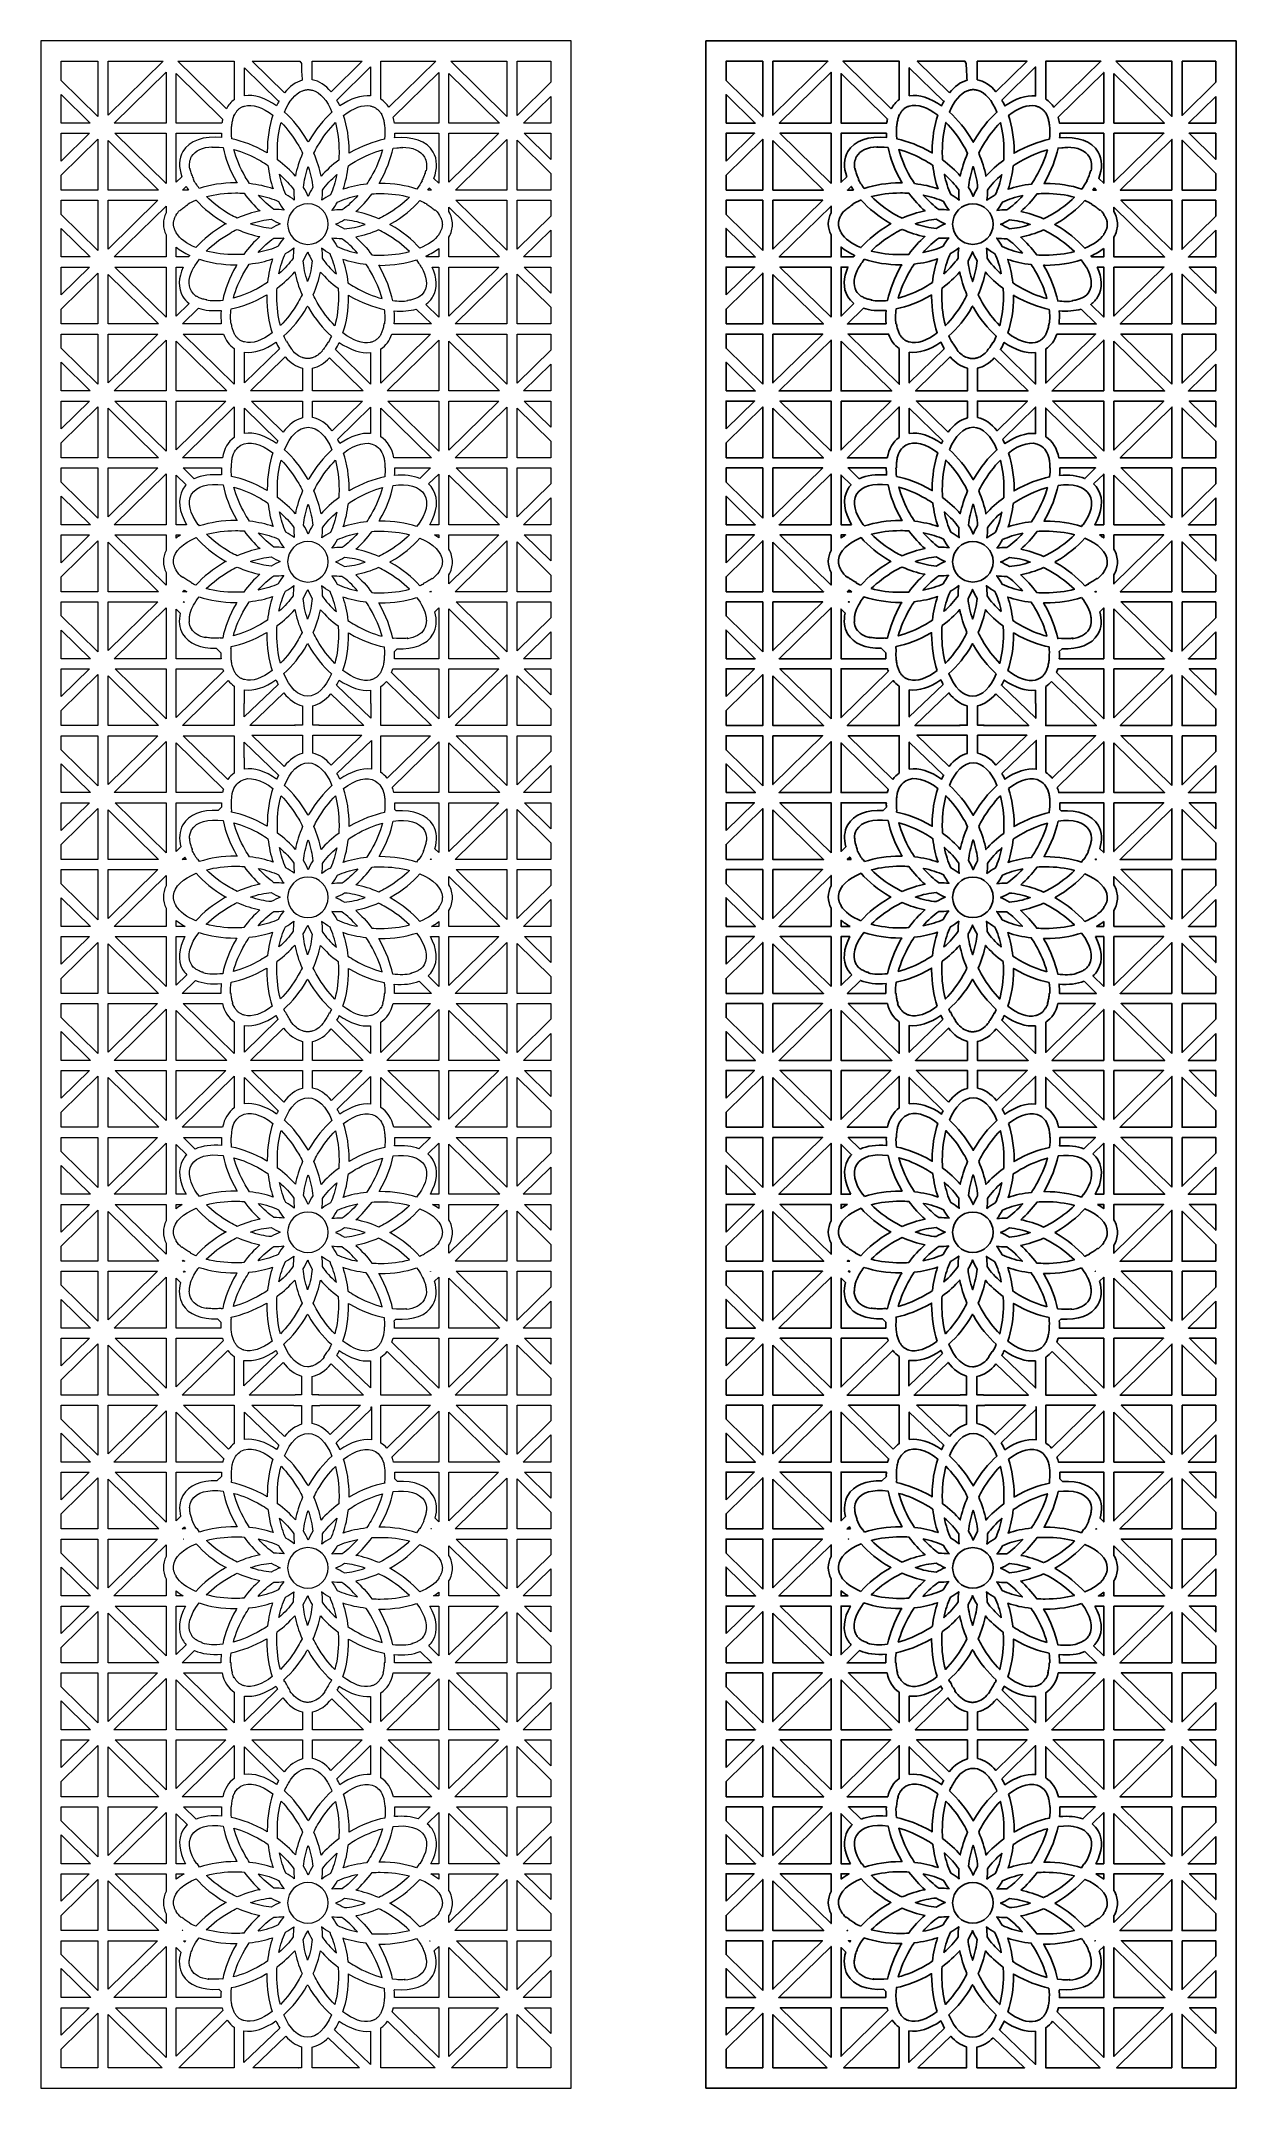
# Model space of a CAD drawing. Header units: centimetres. Extents: x -8.9 to 5.7, y -11.4 to 13.6.
import ezdxf

# ---------------------------------------------------------------- set-up
doc = ezdxf.new("R2010")
doc.units = ezdxf.units.CM
doc.header["$MEASUREMENT"] = 0
doc.layers.add('layer 1', color=7, linetype='Continuous')

msp = doc.modelspace()

# ---------------------------------------------------------------- linework, layer by layer
at = {"layer": 'layer 1', "color": 177, "lineweight": 9}
for points, knots in [([(-2.44733, 13.6334), (-2.44733, 13.6334), (-2.44733, 13.37125), (-2.44733, 13.37125), (-2.44733, 13.37125), (-2.44733, 13.37125), (-2.44733, 13.19951), (-2.44733, 13.19951), (-2.44733, 13.19951), (-2.44733, 13.19951), (-2.44733, 11.94322), (-2.44733, 11.94322), (-2.44733, 11.94322), (-2.44733, 11.94322), (-2.44733, 11.77148), (-2.44733, 11.77148), (-2.44733, 11.77148), (-2.44733, 11.77148), (-2.44733, 11.73584), (-2.44733, 11.73584), (-2.44733, 11.73584), (-2.44733, 11.73584), (-2.44733, 11.5641), (-2.44733, 11.5641), (-2.44733, 11.5641), (-2.44733, 11.5641), (-2.44733, 10.30781), (-2.44733, 10.30781), (-2.44733, 10.30781), (-2.44733, 10.30781), (-2.44733, 10.13607), (-2.44733, 10.13607), (-2.44733, 10.13607), (-2.44733, 10.13607), (-2.44733, 10.10043), (-2.44733, 10.10043), (-2.44733, 10.10043), (-2.44733, 10.10043), (-2.44733, 9.92869), (-2.44733, 9.92869), (-2.44733, 9.92869), (-2.44733, 9.92869), (-2.44733, 8.6724), (-2.44733, 8.6724), (-2.44733, 8.6724), (-2.44733, 8.6724), (-2.44733, 8.50066), (-2.44733, 8.50066), (-2.44733, 8.50066), (-2.44733, 8.50066), (-2.44733, 8.46502), (-2.44733, 8.46502), (-2.44733, 8.46502), (-2.44733, 8.46502), (-2.44733, 8.29328), (-2.44733, 8.29328), (-2.44733, 8.29328), (-2.44733, 8.29328), (-2.44733, 7.03699), (-2.44733, 7.03699), (-2.44733, 7.03699), (-2.44733, 7.03699), (-2.44733, 6.86525), (-2.44733, 6.86525), (-2.44733, 6.86525), (-2.44733, 6.86525), (-2.44733, 6.82962), (-2.44733, 6.82962), (-2.44733, 6.82962), (-2.44733, 6.82962), (-2.44733, 6.65787), (-2.44733, 6.65787), (-2.44733, 6.65787), (-2.44733, 6.65787), (-2.44733, 5.40159), (-2.44733, 5.40159), (-2.44733, 5.40159), (-2.44733, 5.40159), (-2.44733, 5.22984), (-2.44733, 5.22984), (-2.44733, 5.22984), (-2.44733, 5.22984), (-2.44733, 5.19421), (-2.44733, 5.19421), (-2.44733, 5.19421), (-2.44733, 5.19421), (-2.44733, 5.02246), (-2.44733, 5.02246), (-2.44733, 5.02246), (-2.44733, 5.02246), (-2.44733, 3.76618), (-2.44733, 3.76618), (-2.44733, 3.76618), (-2.44733, 3.76618), (-2.44733, 3.59443), (-2.44733, 3.59443), (-2.44733, 3.59443), (-2.44733, 3.59443), (-2.44733, 3.5588), (-2.44733, 3.5588), (-2.44733, 3.5588), (-2.44733, 3.5588), (-2.44733, 3.38706), (-2.44733, 3.38706), (-2.44733, 3.38706), (-2.44733, 3.38706), (-2.44733, 2.13077), (-2.44733, 2.13077), (-2.44733, 2.13077), (-2.44733, 2.13077), (-2.44733, 1.95902), (-2.44733, 1.95902), (-2.44733, 1.95902), (-2.44733, 1.95902), (-2.44733, 1.92339), (-2.44733, 1.92339), (-2.44733, 1.92339), (-2.44733, 1.92339), (-2.44733, 1.75165), (-2.44733, 1.75165), (-2.44733, 1.75165), (-2.44733, 1.75165), (-2.44733, 0.49536), (-2.44733, 0.49536), (-2.44733, 0.49536), (-2.44733, 0.49536), (-2.44733, 0.32362), (-2.44733, 0.32362), (-2.44733, 0.32362), (-2.44733, 0.32362), (-2.44733, 0.28798), (-2.44733, 0.28798), (-2.44733, 0.28798), (-2.44733, 0.28798), (-2.44733, 0.11624), (-2.44733, 0.11624), (-2.44733, 0.11624), (-2.44733, 0.11624), (-2.44733, -1.14005), (-2.44733, -1.14005), (-2.44733, -1.14005), (-2.44733, -1.14005), (-2.44733, -1.31179), (-2.44733, -1.31179), (-2.44733, -1.31179), (-2.44733, -1.31179), (-2.44733, -1.34743), (-2.44733, -1.34743), (-2.44733, -1.34743), (-2.44733, -1.34743), (-2.44733, -1.51917), (-2.44733, -1.51917), (-2.44733, -1.51917), (-2.44733, -1.51917), (-2.44733, -2.77546), (-2.44733, -2.77546), (-2.44733, -2.77546), (-2.44733, -2.77546), (-2.44733, -2.9472), (-2.44733, -2.9472), (-2.44733, -2.9472), (-2.44733, -2.9472), (-2.44733, -2.98284), (-2.44733, -2.98284), (-2.44733, -2.98284), (-2.44733, -2.98284), (-2.44733, -3.15458), (-2.44733, -3.15458), (-2.44733, -3.15458), (-2.44733, -3.15458), (-2.44733, -4.41087), (-2.44733, -4.41087), (-2.44733, -4.41087), (-2.44733, -4.41087), (-2.44733, -4.58261), (-2.44733, -4.58261), (-2.44733, -4.58261), (-2.44733, -4.58261), (-2.44733, -4.61824), (-2.44733, -4.61824), (-2.44733, -4.61824), (-2.44733, -4.61824), (-2.44733, -4.78999), (-2.44733, -4.78999), (-2.44733, -4.78999), (-2.44733, -4.78999), (-2.44733, -6.04627), (-2.44733, -6.04627), (-2.44733, -6.04627), (-2.44733, -6.04627), (-2.44733, -6.21802), (-2.44733, -6.21802), (-2.44733, -6.21802), (-2.44733, -6.21802), (-2.44733, -6.25365), (-2.44733, -6.25365), (-2.44733, -6.25365), (-2.44733, -6.25365), (-2.44733, -6.4254), (-2.44733, -6.4254), (-2.44733, -6.4254), (-2.44733, -6.4254), (-2.44733, -7.68168), (-2.44733, -7.68168), (-2.44733, -7.68168), (-2.44733, -7.68168), (-2.44733, -7.85343), (-2.44733, -7.85343), (-2.44733, -7.85343), (-2.44733, -7.85343), (-2.44733, -7.88906), (-2.44733, -7.88906), (-2.44733, -7.88906), (-2.44733, -7.88906), (-2.44733, -8.06081), (-2.44733, -8.06081), (-2.44733, -8.06081), (-2.44733, -8.06081), (-2.44733, -9.31709), (-2.44733, -9.31709), (-2.44733, -9.31709), (-2.44733, -9.31709), (-2.44733, -9.48884), (-2.44733, -9.48884), (-2.44733, -9.48884), (-2.44733, -9.48884), (-2.44733, -9.52447), (-2.44733, -9.52447), (-2.44733, -9.52447), (-2.44733, -9.52447), (-2.44733, -9.69621), (-2.44733, -9.69621), (-2.44733, -9.69621), (-2.44733, -9.69621), (-2.44733, -10.9525), (-2.44733, -10.9525), (-2.44733, -10.9525), (-2.44733, -10.9525), (-2.44733, -11.12424), (-2.44733, -11.12424), (-2.44733, -11.12424), (-2.44733, -11.12424), (-2.44733, -11.37676), (-2.44733, -11.37676), (-2.44733, -11.37676), (-2.44733, -11.37676), (-3.68212, -11.37676), (-3.68212, -11.37676), (-3.68212, -11.37676), (-3.68212, -11.37676), (-3.85722, -11.37676), (-3.85722, -11.37676), (-3.85722, -11.37676), (-3.85722, -11.37676), (-4.16069, -11.37676), (-4.16069, -11.37676), (-4.16069, -11.37676), (-4.16069, -11.37676), (-4.33579, -11.37676), (-4.33579, -11.37676), (-4.33579, -11.37676), (-4.33579, -11.37676), (-5.34947, -11.37676), (-5.34947, -11.37676), (-5.34947, -11.37676), (-5.34947, -11.37676), (-5.52456, -11.37676), (-5.52456, -11.37676), (-5.52456, -11.37676), (-5.52456, -11.37676), (-5.82803, -11.37676), (-5.82803, -11.37676), (-5.82803, -11.37676), (-5.82803, -11.37676), (-6.00313, -11.37676), (-6.00313, -11.37676), (-6.00313, -11.37676), (-6.00313, -11.37676), (-7.01681, -11.37676), (-7.01681, -11.37676), (-7.01681, -11.37676), (-7.01681, -11.37676), (-7.19191, -11.37676), (-7.19191, -11.37676), (-7.19191, -11.37676), (-7.19191, -11.37676), (-7.49538, -11.37676), (-7.49538, -11.37676), (-7.49538, -11.37676), (-7.49538, -11.37676), (-7.67048, -11.37676), (-7.67048, -11.37676), (-7.67048, -11.37676), (-7.67048, -11.37676), (-8.92686, -11.37676), (-8.92686, -11.37676), (-8.92686, -11.37676), (-8.92686, -11.37676), (-8.92686, -11.14541), (-8.92686, -11.14541), (-8.92686, -11.14541), (-8.92686, -11.14541), (-8.92686, -10.97367), (-8.92686, -10.97367), (-8.92686, -10.97367), (-8.92686, -10.97367), (-8.92686, -9.67505), (-8.92686, -9.67505), (-8.92686, -9.67505), (-8.92686, -9.67505), (-8.92686, -9.33826), (-8.92686, -9.33826), (-8.92686, -9.33826), (-8.92686, -9.33826), (-8.92686, -8.03964), (-8.92686, -8.03964), (-8.92686, -8.03964), (-8.92686, -8.03964), (-8.92686, -7.70285), (-8.92686, -7.70285), (-8.92686, -7.70285), (-8.92686, -7.70285), (-8.92686, -6.40423), (-8.92686, -6.40423), (-8.92686, -6.40423), (-8.92686, -6.40423), (-8.92686, -6.06744), (-8.92686, -6.06744), (-8.92686, -6.06744), (-8.92686, -6.06744), (-8.92686, -4.76882), (-8.92686, -4.76882), (-8.92686, -4.76882), (-8.92686, -4.76882), (-8.92686, -4.43203), (-8.92686, -4.43203), (-8.92686, -4.43203), (-8.92686, -4.43203), (-8.92686, -3.13341), (-8.92686, -3.13341), (-8.92686, -3.13341), (-8.92686, -3.13341), (-8.92686, -2.79663), (-8.92686, -2.79663), (-8.92686, -2.79663), (-8.92686, -2.79663), (-8.92686, -1.498), (-8.92686, -1.498), (-8.92686, -1.498), (-8.92686, -1.498), (-8.92686, -1.16122), (-8.92686, -1.16122), (-8.92686, -1.16122), (-8.92686, -1.16122), (-8.92686, 0.13741), (-8.92686, 0.13741), (-8.92686, 0.13741), (-8.92686, 0.13741), (-8.92686, 0.47419), (-8.92686, 0.47419), (-8.92686, 0.47419), (-8.92686, 0.47419), (-8.92686, 1.77282), (-8.92686, 1.77282), (-8.92686, 1.77282), (-8.92686, 1.77282), (-8.92686, 2.1096), (-8.92686, 2.1096), (-8.92686, 2.1096), (-8.92686, 2.1096), (-8.92686, 3.40822), (-8.92686, 3.40822), (-8.92686, 3.40822), (-8.92686, 3.40822), (-8.92686, 3.74501), (-8.92686, 3.74501), (-8.92686, 3.74501), (-8.92686, 3.74501), (-8.92686, 5.04363), (-8.92686, 5.04363), (-8.92686, 5.04363), (-8.92686, 5.04363), (-8.92686, 5.38042), (-8.92686, 5.38042), (-8.92686, 5.38042), (-8.92686, 5.38042), (-8.92686, 6.67904), (-8.92686, 6.67904), (-8.92686, 6.67904), (-8.92686, 6.67904), (-8.92686, 7.01583), (-8.92686, 7.01583), (-8.92686, 7.01583), (-8.92686, 7.01583), (-8.92686, 8.31445), (-8.92686, 8.31445), (-8.92686, 8.31445), (-8.92686, 8.31445), (-8.92686, 8.65124), (-8.92686, 8.65124), (-8.92686, 8.65124), (-8.92686, 8.65124), (-8.92686, 9.94986), (-8.92686, 9.94986), (-8.92686, 9.94986), (-8.92686, 9.94986), (-8.92686, 10.28664), (-8.92686, 10.28664), (-8.92686, 10.28664), (-8.92686, 10.28664), (-8.92686, 11.58527), (-8.92686, 11.58527), (-8.92686, 11.58527), (-8.92686, 11.58527), (-8.92686, 11.92205), (-8.92686, 11.92205), (-8.92686, 11.92205), (-8.92686, 11.92205), (-8.92686, 13.22068), (-8.92686, 13.22068), (-8.92686, 13.22068), (-8.92686, 13.22068), (-8.92686, 13.39242), (-8.92686, 13.39242), (-8.92686, 13.39242), (-8.92686, 13.39242), (-8.92686, 13.6334), (-8.92686, 13.6334), (-8.92686, 13.6334), (-8.92686, 13.6334), (-7.6803, 13.6334), (-7.6803, 13.6334), (-7.6803, 13.6334), (-7.6803, 13.6334), (-7.5052, 13.6334), (-7.5052, 13.6334), (-7.5052, 13.6334), (-7.5052, 13.6334), (-7.18209, 13.6334), (-7.18209, 13.6334), (-7.18209, 13.6334), (-7.18209, 13.6334), (-7.00699, 13.6334), (-7.00699, 13.6334), (-7.00699, 13.6334), (-7.00699, 13.6334), (-6.01295, 13.6334), (-6.01295, 13.6334), (-6.01295, 13.6334), (-6.01295, 13.6334), (-5.83785, 13.6334), (-5.83785, 13.6334), (-5.83785, 13.6334), (-5.83785, 13.6334), (-5.51475, 13.6334), (-5.51475, 13.6334), (-5.51475, 13.6334), (-5.51475, 13.6334), (-5.33965, 13.6334), (-5.33965, 13.6334), (-5.33965, 13.6334), (-5.33965, 13.6334), (-4.34561, 13.6334), (-4.34561, 13.6334), (-4.34561, 13.6334), (-4.34561, 13.6334), (-4.17051, 13.6334), (-4.17051, 13.6334), (-4.17051, 13.6334), (-4.17051, 13.6334), (-3.8474, 13.6334), (-3.8474, 13.6334), (-3.8474, 13.6334), (-3.8474, 13.6334), (-3.6723, 13.6334), (-3.6723, 13.6334), (-3.6723, 13.6334), (-3.6723, 13.6334), (-2.44733, 13.6334), (-2.44733, 13.6334)], [0, 0, 0, 0, 0.00826446, 0.00826446, 0.00826446, 0.00826446, 0.01652893, 0.01652893, 0.01652893, 0.01652893, 0.02479339, 0.02479339, 0.02479339, 0.02479339, 0.03305785, 0.03305785, 0.03305785, 0.03305785, 0.04132231, 0.04132231, 0.04132231, 0.04132231, 0.04958678, 0.04958678, 0.04958678, 0.04958678, 0.05785124, 0.05785124, 0.05785124, 0.05785124, 0.0661157, 0.0661157, 0.0661157, 0.0661157, 0.07438017, 0.07438017, 0.07438017, 0.07438017, 0.08264463, 0.08264463, 0.08264463, 0.08264463, 0.09090909, 0.09090909, 0.09090909, 0.09090909, 0.09917355, 0.09917355, 0.09917355, 0.09917355, 0.10743802, 0.10743802, 0.10743802, 0.10743802, 0.11570248, 0.11570248, 0.11570248, 0.11570248, 0.12396694, 0.12396694, 0.12396694, 0.12396694, 0.1322314, 0.1322314, 0.1322314, 0.1322314, 0.14049587, 0.14049587, 0.14049587, 0.14049587, 0.14876033, 0.14876033, 0.14876033, 0.14876033, 0.15702479, 0.15702479, 0.15702479, 0.15702479, 0.16528926, 0.16528926, 0.16528926, 0.16528926, 0.17355372, 0.17355372, 0.17355372, 0.17355372, 0.18181818, 0.18181818, 0.18181818, 0.18181818, 0.19008264, 0.19008264, 0.19008264, 0.19008264, 0.19834711, 0.19834711, 0.19834711, 0.19834711, 0.20661157, 0.20661157, 0.20661157, 0.20661157, 0.21487603, 0.21487603, 0.21487603, 0.21487603, 0.2231405, 0.2231405, 0.2231405, 0.2231405, 0.23140496, 0.23140496, 0.23140496, 0.23140496, 0.23966942, 0.23966942, 0.23966942, 0.23966942, 0.24793388, 0.24793388, 0.24793388, 0.24793388, 0.25619835, 0.25619835, 0.25619835, 0.25619835, 0.26446281, 0.26446281, 0.26446281, 0.26446281, 0.27272727, 0.27272727, 0.27272727, 0.27272727, 0.28099174, 0.28099174, 0.28099174, 0.28099174, 0.2892562, 0.2892562, 0.2892562, 0.2892562, 0.29752066, 0.29752066, 0.29752066, 0.29752066, 0.30578512, 0.30578512, 0.30578512, 0.30578512, 0.31404959, 0.31404959, 0.31404959, 0.31404959, 0.32231405, 0.32231405, 0.32231405, 0.32231405, 0.33057851, 0.33057851, 0.33057851, 0.33057851, 0.33884298, 0.33884298, 0.33884298, 0.33884298, 0.34710744, 0.34710744, 0.34710744, 0.34710744, 0.3553719, 0.3553719, 0.3553719, 0.3553719, 0.36363636, 0.36363636, 0.36363636, 0.36363636, 0.37190083, 0.37190083, 0.37190083, 0.37190083, 0.38016529, 0.38016529, 0.38016529, 0.38016529, 0.38842975, 0.38842975, 0.38842975, 0.38842975, 0.39669421, 0.39669421, 0.39669421, 0.39669421, 0.40495868, 0.40495868, 0.40495868, 0.40495868, 0.41322314, 0.41322314, 0.41322314, 0.41322314, 0.4214876, 0.4214876, 0.4214876, 0.4214876, 0.42975207, 0.42975207, 0.42975207, 0.42975207, 0.43801653, 0.43801653, 0.43801653, 0.43801653, 0.44628099, 0.44628099, 0.44628099, 0.44628099, 0.45454545, 0.45454545, 0.45454545, 0.45454545, 0.46280992, 0.46280992, 0.46280992, 0.46280992, 0.47107438, 0.47107438, 0.47107438, 0.47107438, 0.47933884, 0.47933884, 0.47933884, 0.47933884, 0.48760331, 0.48760331, 0.48760331, 0.48760331, 0.49586777, 0.49586777, 0.49586777, 0.49586777, 0.50413223, 0.50413223, 0.50413223, 0.50413223, 0.51239669, 0.51239669, 0.51239669, 0.51239669, 0.52066116, 0.52066116, 0.52066116, 0.52066116, 0.52892562, 0.52892562, 0.52892562, 0.52892562, 0.53719008, 0.53719008, 0.53719008, 0.53719008, 0.54545455, 0.54545455, 0.54545455, 0.54545455, 0.55371901, 0.55371901, 0.55371901, 0.55371901, 0.56198347, 0.56198347, 0.56198347, 0.56198347, 0.57024793, 0.57024793, 0.57024793, 0.57024793, 0.5785124, 0.5785124, 0.5785124, 0.5785124, 0.58677686, 0.58677686, 0.58677686, 0.58677686, 0.59504132, 0.59504132, 0.59504132, 0.59504132, 0.60330579, 0.60330579, 0.60330579, 0.60330579, 0.61157025, 0.61157025, 0.61157025, 0.61157025, 0.61983471, 0.61983471, 0.61983471, 0.61983471, 0.62809917, 0.62809917, 0.62809917, 0.62809917, 0.63636364, 0.63636364, 0.63636364, 0.63636364, 0.6446281, 0.6446281, 0.6446281, 0.6446281, 0.65289256, 0.65289256, 0.65289256, 0.65289256, 0.66115702, 0.66115702, 0.66115702, 0.66115702, 0.66942149, 0.66942149, 0.66942149, 0.66942149, 0.67768595, 0.67768595, 0.67768595, 0.67768595, 0.68595041, 0.68595041, 0.68595041, 0.68595041, 0.69421488, 0.69421488, 0.69421488, 0.69421488, 0.70247934, 0.70247934, 0.70247934, 0.70247934, 0.7107438, 0.7107438, 0.7107438, 0.7107438, 0.71900826, 0.71900826, 0.71900826, 0.71900826, 0.72727273, 0.72727273, 0.72727273, 0.72727273, 0.73553719, 0.73553719, 0.73553719, 0.73553719, 0.74380165, 0.74380165, 0.74380165, 0.74380165, 0.75206612, 0.75206612, 0.75206612, 0.75206612, 0.76033058, 0.76033058, 0.76033058, 0.76033058, 0.76859504, 0.76859504, 0.76859504, 0.76859504, 0.7768595, 0.7768595, 0.7768595, 0.7768595, 0.78512397, 0.78512397, 0.78512397, 0.78512397, 0.79338843, 0.79338843, 0.79338843, 0.79338843, 0.80165289, 0.80165289, 0.80165289, 0.80165289, 0.80991736, 0.80991736, 0.80991736, 0.80991736, 0.81818182, 0.81818182, 0.81818182, 0.81818182, 0.82644628, 0.82644628, 0.82644628, 0.82644628, 0.83471074, 0.83471074, 0.83471074, 0.83471074, 0.84297521, 0.84297521, 0.84297521, 0.84297521, 0.85123967, 0.85123967, 0.85123967, 0.85123967, 0.85950413, 0.85950413, 0.85950413, 0.85950413, 0.8677686, 0.8677686, 0.8677686, 0.8677686, 0.87603306, 0.87603306, 0.87603306, 0.87603306, 0.88429752, 0.88429752, 0.88429752, 0.88429752, 0.89256198, 0.89256198, 0.89256198, 0.89256198, 0.90082645, 0.90082645, 0.90082645, 0.90082645, 0.90909091, 0.90909091, 0.90909091, 0.90909091, 0.91735537, 0.91735537, 0.91735537, 0.91735537, 0.92561983, 0.92561983, 0.92561983, 0.92561983, 0.9338843, 0.9338843, 0.9338843, 0.9338843, 0.94214876, 0.94214876, 0.94214876, 0.94214876, 0.95041322, 0.95041322, 0.95041322, 0.95041322, 0.95867769, 0.95867769, 0.95867769, 0.95867769, 0.96694215, 0.96694215, 0.96694215, 0.96694215, 0.97520661, 0.97520661, 0.97520661, 0.97520661, 0.98347107, 0.98347107, 0.98347107, 0.98347107, 1, 1, 1, 1]), ([(-8.67923, 13.14954), (-8.67923, 13.14954), (-8.23088, 12.70977), (-8.23088, 12.70977), (-8.23088, 12.70977), (-8.23088, 12.70977), (-8.23088, 13.38577), (-8.23088, 13.38577), (-8.23088, 13.38577), (-8.23088, 13.38577), (-8.67923, 13.38577), (-8.67923, 13.38577), (-8.67923, 13.38577), (-8.67923, 13.38577), (-8.67923, 13.14954), (-8.67923, 13.14954)], [0, 0, 0, 0, 0.2, 0.2, 0.2, 0.2, 0.4, 0.4, 0.4, 0.4, 0.6, 0.6, 0.6, 0.6, 1, 1, 1, 1]), ([(-8.10707, 13.38577), (-8.10707, 13.38577), (-8.10707, 12.72614), (-8.10707, 12.72614), (-8.10707, 12.72614), (-8.10707, 12.72614), (-7.43455, 13.38577), (-7.43455, 13.38577), (-7.43455, 13.38577), (-7.43455, 13.38577), (-8.10707, 13.38577), (-8.10707, 13.38577)], [0, 0, 0, 0, 0.25, 0.25, 0.25, 0.25, 0.5, 0.5, 0.5, 0.5, 1, 1, 1, 1]), ([(-6.66104, 12.80541), (-6.63637, 12.85009), (-6.60416, 12.88715), (-6.5644, 12.9147), (-6.5644, 12.9147), (-6.5644, 12.9147), (-6.5644, 13.38577), (-6.5644, 13.38577), (-6.5644, 13.38577), (-6.5644, 13.38577), (-7.25274, 13.38577), (-7.25274, 13.38577), (-7.25274, 13.38577), (-7.25274, 13.38577), (-6.66104, 12.80541), (-6.66104, 12.80541)], [0, 0, 0, 0, 0.2, 0.2, 0.2, 0.2, 0.4, 0.4, 0.4, 0.4, 0.6, 0.6, 0.6, 0.6, 1, 1, 1, 1]), ([(-6.44058, 12.96357), (-6.32218, 12.98193), (-6.183, 12.93633), (-6.04704, 12.84087), (-6.04704, 12.84087), (-6.0373, 12.86169), (-6.02703, 12.88171), (-6.01626, 12.90086), (-6.01626, 12.90086), (-6.01626, 12.90086), (-6.01931, 12.89934), (-6.01931, 12.89934), (-6.01931, 12.89934), (-6.01931, 12.89934), (-6.02308, 12.89734), (-6.02308, 12.89734), (-6.02308, 12.89734), (-6.02308, 12.89734), (-6.44058, 13.30685), (-6.44058, 13.30685), (-6.44058, 13.30685), (-6.44058, 13.30685), (-6.44058, 12.96357), (-6.44058, 12.96357)], [0, 0, 0, 0, 0.14285714, 0.14285714, 0.14285714, 0.14285714, 0.28571429, 0.28571429, 0.28571429, 0.28571429, 0.42857143, 0.42857143, 0.42857143, 0.42857143, 0.57142857, 0.57142857, 0.57142857, 0.57142857, 0.71428571, 0.71428571, 0.71428571, 0.71428571, 1, 1, 1, 1]), ([(-5.95001, 13.00001), (-5.8874, 13.07836), (-5.81414, 13.13198), (-5.73481, 13.15278), (-5.73481, 13.15278), (-5.73861, 13.22149), (-5.74402, 13.27658), (-5.74402, 13.35692), (-5.74402, 13.35692), (-5.74402, 13.35692), (-5.76182, 13.38577), (-5.76182, 13.38577), (-5.76182, 13.38577), (-5.76182, 13.38577), (-6.34331, 13.38577), (-6.34331, 13.38577), (-6.34331, 13.38577), (-6.34331, 13.38577), (-5.95001, 13.00001), (-5.95001, 13.00001)], [0, 0, 0, 0, 0.16666667, 0.16666667, 0.16666667, 0.16666667, 0.33333333, 0.33333333, 0.33333333, 0.33333333, 0.5, 0.5, 0.5, 0.5, 0.66666667, 0.66666667, 0.66666667, 0.66666667, 1, 1, 1, 1]), ([(-5.611, 13.15815), (-5.52657, 13.1435), (-5.4483, 13.09187), (-5.38147, 13.01256), (-5.38147, 13.01256), (-5.38147, 13.01256), (-5.00097, 13.38577), (-5.00097, 13.38577), (-5.00097, 13.38577), (-5.00097, 13.38577), (-5.611, 13.38577), (-5.611, 13.38577), (-5.611, 13.38577), (-5.611, 13.38577), (-5.611, 13.15815), (-5.611, 13.15815)], [0, 0, 0, 0, 0.2, 0.2, 0.2, 0.2, 0.4, 0.4, 0.4, 0.4, 0.6, 0.6, 0.6, 0.6, 1, 1, 1, 1]), ([(-5.31042, 12.91051), (-5.29728, 12.88784), (-5.28485, 12.86391), (-5.27319, 12.83882), (-5.27319, 12.83882), (-5.14405, 12.92905), (-5.01211, 12.97423), (-4.89791, 12.96234), (-4.89791, 12.96234), (-4.89791, 12.96234), (-4.89791, 13.31511), (-4.89791, 13.31511), (-4.89791, 13.31511), (-4.89791, 13.31511), (-5.31042, 12.91051), (-5.31042, 12.91051)], [0, 0, 0, 0, 0.2, 0.2, 0.2, 0.2, 0.4, 0.4, 0.4, 0.4, 0.6, 0.6, 0.6, 0.6, 1, 1, 1, 1]), ([(-4.7741, 12.92192), (-4.73343, 12.89765), (-4.69991, 12.86413), (-4.67354, 12.82309), (-4.67354, 12.82309), (-4.67354, 12.82309), (-4.09986, 13.38577), (-4.09986, 13.38577), (-4.09986, 13.38577), (-4.09986, 13.38577), (-4.7741, 13.38577), (-4.7741, 13.38577), (-4.7741, 13.38577), (-4.7741, 13.38577), (-4.7741, 12.92192), (-4.7741, 12.92192)], [0, 0, 0, 0, 0.2, 0.2, 0.2, 0.2, 0.4, 0.4, 0.4, 0.4, 0.6, 0.6, 0.6, 0.6, 1, 1, 1, 1]), ([(-3.91805, 13.38577), (-3.91805, 13.38577), (-3.23143, 12.7123), (-3.23143, 12.7123), (-3.23143, 12.7123), (-3.23143, 12.7123), (-3.23143, 13.38577), (-3.23143, 13.38577), (-3.23143, 13.38577), (-3.23143, 13.38577), (-3.91805, 13.38577), (-3.91805, 13.38577)], [0, 0, 0, 0, 0.25, 0.25, 0.25, 0.25, 0.5, 0.5, 0.5, 0.5, 1, 1, 1, 1]), ([(-3.10762, 13.38577), (-3.10762, 13.38577), (-3.10762, 12.72361), (-3.10762, 12.72361), (-3.10762, 12.72361), (-3.10762, 12.72361), (-2.69495, 13.12837), (-2.69495, 13.12837), (-2.69495, 13.12837), (-2.69495, 13.12837), (-2.69495, 13.38577), (-2.69495, 13.38577), (-2.69495, 13.38577), (-2.69495, 13.38577), (-3.10762, 13.38577), (-3.10762, 13.38577)], [0, 0, 0, 0, 0.2, 0.2, 0.2, 0.2, 0.4, 0.4, 0.4, 0.4, 0.6, 0.6, 0.6, 0.6, 1, 1, 1, 1]), ([(-7.39764, 12.62959), (-7.39764, 12.62959), (-7.39764, 13.25024), (-7.39764, 13.25024), (-7.39764, 13.25024), (-7.39764, 13.25024), (-8.03041, 12.62959), (-8.03041, 12.62959), (-8.03041, 12.62959), (-8.03041, 12.62959), (-7.39764, 12.62959), (-7.39764, 12.62959)], [0, 0, 0, 0, 0.25, 0.25, 0.25, 0.25, 0.5, 0.5, 0.5, 0.5, 1, 1, 1, 1]), ([(-6.71554, 12.62959), (-6.71332, 12.64645), (-6.7105, 12.66287), (-6.70706, 12.6788), (-6.70706, 12.6788), (-6.70706, 12.6788), (-7.27383, 13.23472), (-7.27383, 13.23472), (-7.27383, 13.23472), (-7.27383, 13.23472), (-7.27383, 12.62959), (-7.27383, 12.62959), (-7.27383, 12.62959), (-7.27383, 12.62959), (-6.71554, 12.62959), (-6.71554, 12.62959)], [0, 0, 0, 0, 0.2, 0.2, 0.2, 0.2, 0.4, 0.4, 0.4, 0.4, 0.6, 0.6, 0.6, 0.6, 1, 1, 1, 1]), ([(-5.60947, 13.03168), (-5.60947, 13.03168), (-5.60946, 13.03066), (-5.60946, 13.03066), (-5.60946, 13.03066), (-5.60946, 13.03066), (-5.61003, 13.03085), (-5.61003, 13.03085), (-5.61003, 13.03085), (-5.61003, 13.03085), (-5.61837, 13.03318), (-5.61837, 13.03318), (-5.61837, 13.03318), (-5.61837, 13.03318), (-5.62665, 13.03507), (-5.62665, 13.03507), (-5.62665, 13.03507), (-5.62665, 13.03507), (-5.62668, 13.03507), (-5.62668, 13.03507), (-5.62668, 13.03507), (-5.62668, 13.03507), (-5.62743, 13.03524), (-5.62743, 13.03524), (-5.62743, 13.03524), (-5.62743, 13.03524), (-5.63569, 13.03671), (-5.63569, 13.03671), (-5.63569, 13.03671), (-5.63569, 13.03671), (-5.64394, 13.03775), (-5.64394, 13.03775), (-5.64394, 13.03775), (-5.64394, 13.03775), (-5.65223, 13.03838), (-5.65223, 13.03838), (-5.65223, 13.03838), (-5.65223, 13.03838), (-5.66059, 13.03859), (-5.66059, 13.03859), (-5.66059, 13.03859), (-5.66059, 13.03859), (-5.66891, 13.03838), (-5.66891, 13.03838), (-5.66891, 13.03838), (-5.66891, 13.03838), (-5.67717, 13.03775), (-5.67717, 13.03775), (-5.67717, 13.03775), (-5.67717, 13.03775), (-5.68539, 13.03672), (-5.68539, 13.03672), (-5.68539, 13.03672), (-5.68539, 13.03672), (-5.69362, 13.03527), (-5.69362, 13.03527), (-5.69362, 13.03527), (-5.69362, 13.03527), (-5.70188, 13.03339), (-5.70188, 13.03339), (-5.70188, 13.03339), (-5.70188, 13.03339), (-5.71018, 13.03108), (-5.71018, 13.03108), (-5.71018, 13.03108), (-5.71018, 13.03108), (-5.71855, 13.02833), (-5.71855, 13.02833), (-5.71855, 13.02833), (-5.71855, 13.02833), (-5.72701, 13.0251), (-5.72701, 13.0251), (-5.72701, 13.0251), (-5.72701, 13.0251), (-5.73116, 13.0233), (-5.73116, 13.0233), (-5.73116, 13.0233), (-5.73116, 13.0233), (-5.73116, 13.02532), (-5.73116, 13.02532), (-5.73116, 13.02532), (-5.81885, 12.99184), (-5.89579, 12.89717), (-5.9506, 12.76421), (-5.9506, 12.76421), (-5.848, 12.67288), (-5.75072, 12.55392), (-5.66979, 12.41375), (-5.66979, 12.41375), (-5.66651, 12.40807), (-5.66329, 12.40237), (-5.6601, 12.39668), (-5.6601, 12.39668), (-5.65751, 12.40125), (-5.65491, 12.40583), (-5.65227, 12.4104), (-5.65227, 12.4104), (-5.5709, 12.55133), (-5.473, 12.67081), (-5.36978, 12.76234), (-5.36978, 12.76234), (-5.42865, 12.90607), (-5.5133, 13.00541), (-5.60947, 13.03168)], [0, 0, 0, 0, 0.03703704, 0.03703704, 0.03703704, 0.03703704, 0.07407407, 0.07407407, 0.07407407, 0.07407407, 0.11111111, 0.11111111, 0.11111111, 0.11111111, 0.14814815, 0.14814815, 0.14814815, 0.14814815, 0.18518519, 0.18518519, 0.18518519, 0.18518519, 0.22222222, 0.22222222, 0.22222222, 0.22222222, 0.25925926, 0.25925926, 0.25925926, 0.25925926, 0.2962963, 0.2962963, 0.2962963, 0.2962963, 0.33333333, 0.33333333, 0.33333333, 0.33333333, 0.37037037, 0.37037037, 0.37037037, 0.37037037, 0.40740741, 0.40740741, 0.40740741, 0.40740741, 0.44444444, 0.44444444, 0.44444444, 0.44444444, 0.48148148, 0.48148148, 0.48148148, 0.48148148, 0.51851852, 0.51851852, 0.51851852, 0.51851852, 0.55555556, 0.55555556, 0.55555556, 0.55555556, 0.59259259, 0.59259259, 0.59259259, 0.59259259, 0.62962963, 0.62962963, 0.62962963, 0.62962963, 0.66666667, 0.66666667, 0.66666667, 0.66666667, 0.7037037, 0.7037037, 0.7037037, 0.7037037, 0.74074074, 0.74074074, 0.74074074, 0.74074074, 0.77777778, 0.77777778, 0.77777778, 0.77777778, 0.81481481, 0.81481481, 0.81481481, 0.81481481, 0.85185185, 0.85185185, 0.85185185, 0.85185185, 0.88888889, 0.88888889, 0.88888889, 0.88888889, 0.92592593, 0.92592593, 0.92592593, 0.92592593, 1, 1, 1, 1]), ([(-4.62154, 12.70235), (-4.61531, 12.67921), (-4.61045, 12.6549), (-4.60698, 12.62959), (-4.60698, 12.62959), (-4.60698, 12.62959), (-4.06467, 12.62959), (-4.06467, 12.62959), (-4.06467, 12.62959), (-4.06467, 12.62959), (-4.06467, 13.24855), (-4.06467, 13.24855), (-4.06467, 13.24855), (-4.06467, 13.24855), (-4.62154, 12.70235), (-4.62154, 12.70235)], [0, 0, 0, 0, 0.2, 0.2, 0.2, 0.2, 0.4, 0.4, 0.4, 0.4, 0.6, 0.6, 0.6, 0.6, 1, 1, 1, 1]), ([(-3.94086, 13.2364), (-3.94086, 13.2364), (-3.94086, 12.62959), (-3.94086, 12.62959), (-3.94086, 12.62959), (-3.94086, 12.62959), (-3.32219, 12.62959), (-3.32219, 12.62959), (-3.32219, 12.62959), (-3.32219, 12.62959), (-3.94086, 13.2364), (-3.94086, 13.2364)], [0, 0, 0, 0, 0.25, 0.25, 0.25, 0.25, 0.5, 0.5, 0.5, 0.5, 1, 1, 1, 1]), ([(-8.67923, 12.62959), (-8.67923, 12.62959), (-8.32422, 12.62959), (-8.32422, 12.62959), (-8.32422, 12.62959), (-8.32422, 12.62959), (-8.67923, 12.97779), (-8.67923, 12.97779), (-8.67923, 12.97779), (-8.67923, 12.97779), (-8.67923, 12.62959), (-8.67923, 12.62959)], [0, 0, 0, 0, 0.25, 0.25, 0.25, 0.25, 0.5, 0.5, 0.5, 0.5, 1, 1, 1, 1]), ([(-6.57093, 12.71702), (-6.57093, 12.71702), (-6.56762, 12.71378), (-6.56762, 12.71378), (-6.56762, 12.71378), (-6.56762, 12.71378), (-6.56806, 12.71271), (-6.56806, 12.71271), (-6.56806, 12.71271), (-6.56806, 12.71271), (-6.57218, 12.70177), (-6.57218, 12.70177), (-6.57218, 12.70177), (-6.57218, 12.70177), (-6.57604, 12.69033), (-6.57604, 12.69033), (-6.57604, 12.69033), (-6.57604, 12.69033), (-6.57963, 12.6784), (-6.57963, 12.6784), (-6.57963, 12.6784), (-6.57963, 12.6784), (-6.58293, 12.66599), (-6.58293, 12.66599), (-6.58293, 12.66599), (-6.58293, 12.66599), (-6.58593, 12.6531), (-6.58593, 12.6531), (-6.58593, 12.6531), (-6.58593, 12.6531), (-6.58862, 12.63976), (-6.58862, 12.63976), (-6.58862, 12.63976), (-6.58862, 12.63976), (-6.59098, 12.62596), (-6.59098, 12.62596), (-6.59098, 12.62596), (-6.59098, 12.62596), (-6.59301, 12.61173), (-6.59301, 12.61173), (-6.59301, 12.61173), (-6.59301, 12.61173), (-6.59469, 12.59707), (-6.59469, 12.59707), (-6.59469, 12.59707), (-6.59469, 12.59707), (-6.59602, 12.58201), (-6.59602, 12.58201), (-6.59602, 12.58201), (-6.59602, 12.58201), (-6.59699, 12.56656), (-6.59699, 12.56656), (-6.59699, 12.56656), (-6.59699, 12.56656), (-6.59759, 12.55072), (-6.59759, 12.55072), (-6.59759, 12.55072), (-6.59759, 12.55072), (-6.59782, 12.53451), (-6.59782, 12.53451), (-6.59782, 12.53451), (-6.59782, 12.53451), (-6.59767, 12.51797), (-6.59767, 12.51797), (-6.59767, 12.51797), (-6.59767, 12.51797), (-6.59713, 12.50108), (-6.59713, 12.50108), (-6.59713, 12.50108), (-6.59713, 12.50108), (-6.59619, 12.48388), (-6.59619, 12.48388), (-6.59619, 12.48388), (-6.59619, 12.48388), (-6.59263, 12.43676), (-6.59263, 12.43676), (-6.59263, 12.43676), (-6.45918, 12.40873), (-6.31683, 12.35462), (-6.17796, 12.27445), (-6.17796, 12.27445), (-6.17228, 12.27116), (-6.16665, 12.26784), (-6.16103, 12.26451), (-6.16103, 12.26451), (-6.16108, 12.26976), (-6.16111, 12.27503), (-6.16111, 12.2803), (-6.16111, 12.2803), (-6.16111, 12.44304), (-6.13607, 12.59546), (-6.09244, 12.72634), (-6.09244, 12.72634), (-6.21781, 12.82333), (-6.34331, 12.86686), (-6.44058, 12.83811), (-6.44058, 12.83811), (-6.44058, 12.83811), (-6.44058, 12.83722), (-6.44058, 12.83722), (-6.44058, 12.83722), (-6.44058, 12.83722), (-6.44391, 12.83636), (-6.44391, 12.83636), (-6.44391, 12.83636), (-6.44391, 12.83636), (-6.45203, 12.83386), (-6.45203, 12.83386), (-6.45203, 12.83386), (-6.45203, 12.83386), (-6.45991, 12.83099), (-6.45991, 12.83099), (-6.45991, 12.83099), (-6.45991, 12.83099), (-6.46758, 12.82777), (-6.46758, 12.82777), (-6.46758, 12.82777), (-6.46758, 12.82777), (-6.47506, 12.82417), (-6.47506, 12.82417), (-6.47506, 12.82417), (-6.47506, 12.82417), (-6.48241, 12.82017), (-6.48241, 12.82017), (-6.48241, 12.82017), (-6.48241, 12.82017), (-6.48951, 12.81583), (-6.48951, 12.81583), (-6.48951, 12.81583), (-6.48951, 12.81583), (-6.49635, 12.81116), (-6.49635, 12.81116), (-6.49635, 12.81116), (-6.49635, 12.81116), (-6.50296, 12.80615), (-6.50296, 12.80615), (-6.50296, 12.80615), (-6.50296, 12.80615), (-6.50936, 12.80078), (-6.50936, 12.80078), (-6.50936, 12.80078), (-6.50936, 12.80078), (-6.51557, 12.79503), (-6.51557, 12.79503), (-6.51557, 12.79503), (-6.51557, 12.79503), (-6.52161, 12.78888), (-6.52161, 12.78888), (-6.52161, 12.78888), (-6.52161, 12.78888), (-6.52748, 12.78231), (-6.52748, 12.78231), (-6.52748, 12.78231), (-6.52748, 12.78231), (-6.53319, 12.77529), (-6.53319, 12.77529), (-6.53319, 12.77529), (-6.53319, 12.77529), (-6.53873, 12.76781), (-6.53873, 12.76781), (-6.53873, 12.76781), (-6.53873, 12.76781), (-6.5441, 12.75987), (-6.5441, 12.75987), (-6.5441, 12.75987), (-6.5441, 12.75987), (-6.5493, 12.75144), (-6.5493, 12.75144), (-6.5493, 12.75144), (-6.5493, 12.75144), (-6.55431, 12.74251), (-6.55431, 12.74251), (-6.55431, 12.74251), (-6.55431, 12.74251), (-6.55911, 12.73308), (-6.55911, 12.73308), (-6.55911, 12.73308), (-6.55911, 12.73308), (-6.5637, 12.72316), (-6.5637, 12.72316), (-6.5637, 12.72316), (-6.5637, 12.72316), (-6.5644, 12.72149), (-6.5644, 12.72149), (-6.5644, 12.72149), (-6.5644, 12.72149), (-6.5644, 12.73076), (-6.5644, 12.73076), (-6.5644, 12.73076), (-6.56667, 12.72629), (-6.56885, 12.72171), (-6.57093, 12.71702)], [0, 0, 0, 0, 0.02040816, 0.02040816, 0.02040816, 0.02040816, 0.04081633, 0.04081633, 0.04081633, 0.04081633, 0.06122449, 0.06122449, 0.06122449, 0.06122449, 0.08163265, 0.08163265, 0.08163265, 0.08163265, 0.10204082, 0.10204082, 0.10204082, 0.10204082, 0.12244898, 0.12244898, 0.12244898, 0.12244898, 0.14285714, 0.14285714, 0.14285714, 0.14285714, 0.16326531, 0.16326531, 0.16326531, 0.16326531, 0.18367347, 0.18367347, 0.18367347, 0.18367347, 0.20408163, 0.20408163, 0.20408163, 0.20408163, 0.2244898, 0.2244898, 0.2244898, 0.2244898, 0.24489796, 0.24489796, 0.24489796, 0.24489796, 0.26530612, 0.26530612, 0.26530612, 0.26530612, 0.28571429, 0.28571429, 0.28571429, 0.28571429, 0.30612245, 0.30612245, 0.30612245, 0.30612245, 0.32653061, 0.32653061, 0.32653061, 0.32653061, 0.34693878, 0.34693878, 0.34693878, 0.34693878, 0.36734694, 0.36734694, 0.36734694, 0.36734694, 0.3877551, 0.3877551, 0.3877551, 0.3877551, 0.40816327, 0.40816327, 0.40816327, 0.40816327, 0.42857143, 0.42857143, 0.42857143, 0.42857143, 0.44897959, 0.44897959, 0.44897959, 0.44897959, 0.46938776, 0.46938776, 0.46938776, 0.46938776, 0.48979592, 0.48979592, 0.48979592, 0.48979592, 0.51020408, 0.51020408, 0.51020408, 0.51020408, 0.53061224, 0.53061224, 0.53061224, 0.53061224, 0.55102041, 0.55102041, 0.55102041, 0.55102041, 0.57142857, 0.57142857, 0.57142857, 0.57142857, 0.59183673, 0.59183673, 0.59183673, 0.59183673, 0.6122449, 0.6122449, 0.6122449, 0.6122449, 0.63265306, 0.63265306, 0.63265306, 0.63265306, 0.65306122, 0.65306122, 0.65306122, 0.65306122, 0.67346939, 0.67346939, 0.67346939, 0.67346939, 0.69387755, 0.69387755, 0.69387755, 0.69387755, 0.71428571, 0.71428571, 0.71428571, 0.71428571, 0.73469388, 0.73469388, 0.73469388, 0.73469388, 0.75510204, 0.75510204, 0.75510204, 0.75510204, 0.7755102, 0.7755102, 0.7755102, 0.7755102, 0.79591837, 0.79591837, 0.79591837, 0.79591837, 0.81632653, 0.81632653, 0.81632653, 0.81632653, 0.83673469, 0.83673469, 0.83673469, 0.83673469, 0.85714286, 0.85714286, 0.85714286, 0.85714286, 0.87755102, 0.87755102, 0.87755102, 0.87755102, 0.89795918, 0.89795918, 0.89795918, 0.89795918, 0.91836735, 0.91836735, 0.91836735, 0.91836735, 0.93877551, 0.93877551, 0.93877551, 0.93877551, 0.95918367, 0.95918367, 0.95918367, 0.95918367, 1, 1, 1, 1]), ([(-4.72889, 12.43157), (-4.72889, 12.43157), (-4.72523, 12.47849), (-4.72523, 12.47849), (-4.72523, 12.47849), (-4.72523, 12.47849), (-4.72425, 12.49578), (-4.72425, 12.49578), (-4.72425, 12.49578), (-4.72425, 12.49578), (-4.72367, 12.51276), (-4.72367, 12.51276), (-4.72367, 12.51276), (-4.72367, 12.51276), (-4.72347, 12.5294), (-4.72347, 12.5294), (-4.72347, 12.5294), (-4.72347, 12.5294), (-4.72367, 12.54569), (-4.72367, 12.54569), (-4.72367, 12.54569), (-4.72367, 12.54569), (-4.72423, 12.56162), (-4.72423, 12.56162), (-4.72423, 12.56162), (-4.72423, 12.56162), (-4.72517, 12.57716), (-4.72517, 12.57716), (-4.72517, 12.57716), (-4.72517, 12.57716), (-4.72648, 12.59231), (-4.72648, 12.59231), (-4.72648, 12.59231), (-4.72648, 12.59231), (-4.72814, 12.60705), (-4.72814, 12.60705), (-4.72814, 12.60705), (-4.72814, 12.60705), (-4.73015, 12.62136), (-4.73015, 12.62136), (-4.73015, 12.62136), (-4.73015, 12.62136), (-4.7325, 12.63525), (-4.7325, 12.63525), (-4.7325, 12.63525), (-4.7325, 12.63525), (-4.73517, 12.64867), (-4.73517, 12.64867), (-4.73517, 12.64867), (-4.73517, 12.64867), (-4.73816, 12.66163), (-4.73816, 12.66163), (-4.73816, 12.66163), (-4.73816, 12.66163), (-4.74145, 12.67412), (-4.74145, 12.67412), (-4.74145, 12.67412), (-4.74145, 12.67412), (-4.74503, 12.68612), (-4.74503, 12.68612), (-4.74503, 12.68612), (-4.74503, 12.68612), (-4.74889, 12.69763), (-4.74889, 12.69763), (-4.74889, 12.69763), (-4.74889, 12.69763), (-4.75301, 12.70863), (-4.75301, 12.70863), (-4.75301, 12.70863), (-4.75301, 12.70863), (-4.75737, 12.71913), (-4.75737, 12.71913), (-4.75737, 12.71913), (-4.75737, 12.71913), (-4.76197, 12.72912), (-4.76197, 12.72912), (-4.76197, 12.72912), (-4.76197, 12.72912), (-4.76442, 12.73395), (-4.76442, 12.73395), (-4.76442, 12.73395), (-4.76442, 12.73395), (-4.76227, 12.73605), (-4.76227, 12.73605), (-4.76227, 12.73605), (-4.76598, 12.7427), (-4.76992, 12.74909), (-4.7741, 12.7552), (-4.7741, 12.7552), (-4.7741, 12.7552), (-4.7741, 12.75133), (-4.7741, 12.75133), (-4.7741, 12.75133), (-4.7741, 12.75133), (-4.77701, 12.75606), (-4.77701, 12.75606), (-4.77701, 12.75606), (-4.77701, 12.75606), (-4.78239, 12.76405), (-4.78239, 12.76405), (-4.78239, 12.76405), (-4.78239, 12.76405), (-4.78795, 12.77157), (-4.78795, 12.77157), (-4.78795, 12.77157), (-4.78795, 12.77157), (-4.79367, 12.77862), (-4.79367, 12.77862), (-4.79367, 12.77862), (-4.79367, 12.77862), (-4.79955, 12.78522), (-4.79955, 12.78522), (-4.79955, 12.78522), (-4.79955, 12.78522), (-4.80561, 12.7914), (-4.80561, 12.7914), (-4.80561, 12.7914), (-4.80561, 12.7914), (-4.81184, 12.79717), (-4.81184, 12.79717), (-4.81184, 12.79717), (-4.81184, 12.79717), (-4.8172, 12.80168), (-4.8172, 12.80168), (-4.8172, 12.80168), (-4.82429, 12.80725), (-4.83177, 12.81231), (-4.83964, 12.81686), (-4.83964, 12.81686), (-4.8444, 12.81961), (-4.84925, 12.82213), (-4.8542, 12.82445), (-4.8542, 12.82445), (-4.8542, 12.82445), (-4.8613, 12.82743), (-4.8613, 12.82743), (-4.8613, 12.82743), (-4.8613, 12.82743), (-4.86915, 12.83029), (-4.86915, 12.83029), (-4.86915, 12.83029), (-4.86915, 12.83029), (-4.87724, 12.8328), (-4.87724, 12.8328), (-4.87724, 12.8328), (-4.87724, 12.8328), (-4.88558, 12.83495), (-4.88558, 12.83495), (-4.88558, 12.83495), (-4.88558, 12.83495), (-4.88609, 12.83505), (-4.88609, 12.83505), (-4.88609, 12.83505), (-4.88609, 12.83505), (-4.88637, 12.83513), (-4.88637, 12.83513), (-4.88637, 12.83513), (-4.88637, 12.83513), (-4.89499, 12.83692), (-4.89499, 12.83692), (-4.89499, 12.83692), (-4.89499, 12.83692), (-4.89791, 12.83739), (-4.89791, 12.83739), (-4.89791, 12.83739), (-4.89791, 12.83739), (-4.89791, 12.83887), (-4.89791, 12.83887), (-4.89791, 12.83887), (-4.99224, 12.85841), (-5.11013, 12.81498), (-5.22801, 12.72422), (-5.22801, 12.72422), (-5.18482, 12.59382), (-5.16005, 12.44216), (-5.16005, 12.2803), (-5.16005, 12.2803), (-5.16005, 12.27374), (-5.16011, 12.2672), (-5.16019, 12.26067), (-5.16019, 12.26067), (-5.15567, 12.26334), (-5.15112, 12.266), (-5.14655, 12.26864), (-5.14655, 12.26864), (-5.00665, 12.34941), (-4.8632, 12.40373), (-4.72889, 12.43157)], [0, 0, 0, 0, 0.02083333, 0.02083333, 0.02083333, 0.02083333, 0.04166667, 0.04166667, 0.04166667, 0.04166667, 0.0625, 0.0625, 0.0625, 0.0625, 0.08333333, 0.08333333, 0.08333333, 0.08333333, 0.10416667, 0.10416667, 0.10416667, 0.10416667, 0.125, 0.125, 0.125, 0.125, 0.14583333, 0.14583333, 0.14583333, 0.14583333, 0.16666667, 0.16666667, 0.16666667, 0.16666667, 0.1875, 0.1875, 0.1875, 0.1875, 0.20833333, 0.20833333, 0.20833333, 0.20833333, 0.22916667, 0.22916667, 0.22916667, 0.22916667, 0.25, 0.25, 0.25, 0.25, 0.27083333, 0.27083333, 0.27083333, 0.27083333, 0.29166667, 0.29166667, 0.29166667, 0.29166667, 0.3125, 0.3125, 0.3125, 0.3125, 0.33333333, 0.33333333, 0.33333333, 0.33333333, 0.35416667, 0.35416667, 0.35416667, 0.35416667, 0.375, 0.375, 0.375, 0.375, 0.39583333, 0.39583333, 0.39583333, 0.39583333, 0.41666667, 0.41666667, 0.41666667, 0.41666667, 0.4375, 0.4375, 0.4375, 0.4375, 0.45833333, 0.45833333, 0.45833333, 0.45833333, 0.47916667, 0.47916667, 0.47916667, 0.47916667, 0.5, 0.5, 0.5, 0.5, 0.52083333, 0.52083333, 0.52083333, 0.52083333, 0.54166667, 0.54166667, 0.54166667, 0.54166667, 0.5625, 0.5625, 0.5625, 0.5625, 0.58333333, 0.58333333, 0.58333333, 0.58333333, 0.60416667, 0.60416667, 0.60416667, 0.60416667, 0.625, 0.625, 0.625, 0.625, 0.64583333, 0.64583333, 0.64583333, 0.64583333, 0.66666667, 0.66666667, 0.66666667, 0.66666667, 0.6875, 0.6875, 0.6875, 0.6875, 0.70833333, 0.70833333, 0.70833333, 0.70833333, 0.72916667, 0.72916667, 0.72916667, 0.72916667, 0.75, 0.75, 0.75, 0.75, 0.77083333, 0.77083333, 0.77083333, 0.77083333, 0.79166667, 0.79166667, 0.79166667, 0.79166667, 0.8125, 0.8125, 0.8125, 0.8125, 0.83333333, 0.83333333, 0.83333333, 0.83333333, 0.85416667, 0.85416667, 0.85416667, 0.85416667, 0.875, 0.875, 0.875, 0.875, 0.89583333, 0.89583333, 0.89583333, 0.89583333, 0.91666667, 0.91666667, 0.91666667, 0.91666667, 0.9375, 0.9375, 0.9375, 0.9375, 0.95833333, 0.95833333, 0.95833333, 0.95833333, 1, 1, 1, 1]), ([(-2.69495, 12.95662), (-2.69495, 12.95662), (-3.02837, 12.62959), (-3.02837, 12.62959), (-3.02837, 12.62959), (-3.02837, 12.62959), (-2.69495, 12.62959), (-2.69495, 12.62959), (-2.69495, 12.62959), (-2.69495, 12.62959), (-2.69495, 12.95662), (-2.69495, 12.95662)], [0, 0, 0, 0, 0.25, 0.25, 0.25, 0.25, 0.5, 0.5, 0.5, 0.5, 1, 1, 1, 1]), ([(-8.67923, 12.16494), (-8.67923, 12.16494), (-8.33174, 12.50578), (-8.33174, 12.50578), (-8.33174, 12.50578), (-8.33174, 12.50578), (-8.67923, 12.50578), (-8.67923, 12.50578), (-8.67923, 12.50578), (-8.67923, 12.50578), (-8.67923, 12.16494), (-8.67923, 12.16494)], [0, 0, 0, 0, 0.25, 0.25, 0.25, 0.25, 0.5, 0.5, 0.5, 0.5, 1, 1, 1, 1]), ([(-7.39764, 11.89249), (-7.39764, 11.89249), (-7.39764, 12.50578), (-7.39764, 12.50578), (-7.39764, 12.50578), (-7.39764, 12.50578), (-8.0229, 12.50578), (-8.0229, 12.50578), (-8.0229, 12.50578), (-8.0229, 12.50578), (-7.39764, 11.89249), (-7.39764, 11.89249)], [0, 0, 0, 0, 0.25, 0.25, 0.25, 0.25, 0.5, 0.5, 0.5, 0.5, 1, 1, 1, 1]), ([(-7.20539, 11.97514), (-7.24397, 12.08794), (-7.2424, 12.19505), (-7.19218, 12.28204), (-7.19218, 12.28204), (-7.11411, 12.41726), (-6.93519, 12.47498), (-6.71823, 12.45572), (-6.71823, 12.45572), (-6.71969, 12.47265), (-6.72068, 12.48934), (-6.7212, 12.50578), (-6.7212, 12.50578), (-6.7212, 12.50578), (-7.27383, 12.50578), (-7.27383, 12.50578), (-7.27383, 12.50578), (-7.27383, 12.50578), (-7.27383, 11.90801), (-7.27383, 11.90801), (-7.27383, 11.90801), (-7.27383, 11.90801), (-7.20539, 11.97514), (-7.20539, 11.97514)], [0, 0, 0, 0, 0.14285714, 0.14285714, 0.14285714, 0.14285714, 0.28571429, 0.28571429, 0.28571429, 0.28571429, 0.42857143, 0.42857143, 0.42857143, 0.42857143, 0.57142857, 0.57142857, 0.57142857, 0.57142857, 0.71428571, 0.71428571, 0.71428571, 0.71428571, 1, 1, 1, 1]), ([(-6.03405, 12.18037), (-5.95046, 12.11878), (-5.87755, 12.05157), (-5.81735, 11.98212), (-5.81735, 11.98212), (-5.7996, 12.07192), (-5.76993, 12.16599), (-5.72833, 12.2605), (-5.72833, 12.2605), (-5.74326, 12.29095), (-5.75947, 12.32145), (-5.77702, 12.35184), (-5.77702, 12.35184), (-5.84126, 12.46312), (-5.91555, 12.55997), (-5.99285, 12.63781), (-5.99285, 12.63781), (-6.02121, 12.53129), (-6.0373, 12.40958), (-6.0373, 12.2803), (-6.0373, 12.2803), (-6.0373, 12.24643), (-6.03619, 12.21307), (-6.03405, 12.18037)], [0, 0, 0, 0, 0.14285714, 0.14285714, 0.14285714, 0.14285714, 0.28571429, 0.28571429, 0.28571429, 0.28571429, 0.42857143, 0.42857143, 0.42857143, 0.42857143, 0.57142857, 0.57142857, 0.57142857, 0.57142857, 0.71428571, 0.71428571, 0.71428571, 0.71428571, 1, 1, 1, 1]), ([(-5.59219, 12.26032), (-5.5506, 12.16518), (-5.52107, 12.07053), (-5.50366, 11.98028), (-5.50366, 11.98028), (-5.44338, 12.04918), (-5.37065, 12.11581), (-5.28737, 12.17686), (-5.28737, 12.17686), (-5.28507, 12.21069), (-5.28386, 12.24521), (-5.28386, 12.2803), (-5.28386, 12.2803), (-5.28386, 12.4088), (-5.29977, 12.52981), (-5.3278, 12.63587), (-5.3278, 12.63587), (-5.40561, 12.5578), (-5.48041, 12.46044), (-5.54505, 12.34849), (-5.54505, 12.34849), (-5.56198, 12.31915), (-5.57769, 12.28971), (-5.59219, 12.26032)], [0, 0, 0, 0, 0.14285714, 0.14285714, 0.14285714, 0.14285714, 0.28571429, 0.28571429, 0.28571429, 0.28571429, 0.42857143, 0.42857143, 0.42857143, 0.42857143, 0.57142857, 0.57142857, 0.57142857, 0.57142857, 0.71428571, 0.71428571, 0.71428571, 0.71428571, 1, 1, 1, 1]), ([(-4.60078, 12.50578), (-4.60129, 12.48754), (-4.60237, 12.46898), (-4.60404, 12.45013), (-4.60404, 12.45013), (-4.38809, 12.4688), (-4.21014, 12.41099), (-4.13234, 12.27623), (-4.13234, 12.27623), (-4.07973, 12.18512), (-4.0805, 12.07193), (-4.12489, 11.95325), (-4.12489, 11.95325), (-4.12489, 11.95325), (-4.06467, 11.89418), (-4.06467, 11.89418), (-4.06467, 11.89418), (-4.06467, 11.89418), (-4.06467, 12.50578), (-4.06467, 12.50578), (-4.06467, 12.50578), (-4.06467, 12.50578), (-4.60078, 12.50578), (-4.60078, 12.50578)], [0, 0, 0, 0, 0.14285714, 0.14285714, 0.14285714, 0.14285714, 0.28571429, 0.28571429, 0.28571429, 0.28571429, 0.42857143, 0.42857143, 0.42857143, 0.42857143, 0.57142857, 0.57142857, 0.57142857, 0.57142857, 0.71428571, 0.71428571, 0.71428571, 0.71428571, 1, 1, 1, 1]), ([(-3.94086, 12.50578), (-3.94086, 12.50578), (-3.94086, 11.90633), (-3.94086, 11.90633), (-3.94086, 11.90633), (-3.94086, 11.90633), (-3.3297, 12.50578), (-3.3297, 12.50578), (-3.3297, 12.50578), (-3.3297, 12.50578), (-3.94086, 12.50578), (-3.94086, 12.50578)], [0, 0, 0, 0, 0.25, 0.25, 0.25, 0.25, 0.5, 0.5, 0.5, 0.5, 1, 1, 1, 1]), ([(-2.69495, 12.50578), (-2.69495, 12.50578), (-3.02086, 12.50578), (-3.02086, 12.50578), (-3.02086, 12.50578), (-3.02086, 12.50578), (-2.69495, 12.1861), (-2.69495, 12.1861), (-2.69495, 12.1861), (-2.69495, 12.1861), (-2.69495, 12.50578), (-2.69495, 12.50578)], [0, 0, 0, 0, 0.25, 0.25, 0.25, 0.25, 0.5, 0.5, 0.5, 0.5, 1, 1, 1, 1]), ([(-8.67923, 11.8117), (-8.67923, 11.8117), (-8.23088, 11.8117), (-8.23088, 11.8117), (-8.23088, 11.8117), (-8.23088, 11.8117), (-8.23088, 12.43295), (-8.23088, 12.43295), (-8.23088, 12.43295), (-8.23088, 12.43295), (-8.67923, 11.99319), (-8.67923, 11.99319), (-8.67923, 11.99319), (-8.67923, 11.99319), (-8.67923, 11.8117), (-8.67923, 11.8117)], [0, 0, 0, 0, 0.2, 0.2, 0.2, 0.2, 0.4, 0.4, 0.4, 0.4, 0.6, 0.6, 0.6, 0.6, 1, 1, 1, 1]), ([(-8.10707, 12.41659), (-8.10707, 12.41659), (-8.10707, 11.8117), (-8.10707, 11.8117), (-8.10707, 11.8117), (-8.10707, 11.8117), (-7.49036, 11.8117), (-7.49036, 11.8117), (-7.49036, 11.8117), (-7.49036, 11.8117), (-8.10707, 12.41659), (-8.10707, 12.41659)], [0, 0, 0, 0, 0.25, 0.25, 0.25, 0.25, 0.5, 0.5, 0.5, 0.5, 1, 1, 1, 1]), ([(-6.6995, 12.33007), (-6.6995, 12.33007), (-6.74677, 12.33376), (-6.74677, 12.33376), (-6.74677, 12.33376), (-6.74677, 12.33376), (-6.76406, 12.33474), (-6.76406, 12.33474), (-6.76406, 12.33474), (-6.76406, 12.33474), (-6.78103, 12.33532), (-6.78103, 12.33532), (-6.78103, 12.33532), (-6.78103, 12.33532), (-6.79767, 12.33552), (-6.79767, 12.33552), (-6.79767, 12.33552), (-6.79767, 12.33552), (-6.81396, 12.33532), (-6.81396, 12.33532), (-6.81396, 12.33532), (-6.81396, 12.33532), (-6.82989, 12.33476), (-6.82989, 12.33476), (-6.82989, 12.33476), (-6.82989, 12.33476), (-6.83933, 12.33418), (-6.83933, 12.33418), (-6.83933, 12.33418), (-6.83933, 12.33418), (-6.83294, 12.34046), (-6.83294, 12.34046), (-6.83294, 12.34046), (-6.9506, 12.33487), (-7.04161, 12.29521), (-7.08495, 12.22014), (-7.08495, 12.22014), (-7.10985, 12.17702), (-7.11675, 12.12611), (-7.1079, 12.07076), (-7.1079, 12.07076), (-7.1079, 12.07076), (-7.10381, 12.07477), (-7.10381, 12.07477), (-7.10381, 12.07477), (-7.10381, 12.07477), (-7.10347, 12.07268), (-7.10347, 12.07268), (-7.10347, 12.07268), (-7.10347, 12.07268), (-7.10109, 12.06085), (-7.10109, 12.06085), (-7.10109, 12.06085), (-7.10109, 12.06085), (-7.09823, 12.04873), (-7.09823, 12.04873), (-7.09823, 12.04873), (-7.09823, 12.04873), (-7.09488, 12.03632), (-7.09488, 12.03632), (-7.09488, 12.03632), (-7.09488, 12.03632), (-7.09104, 12.02366), (-7.09104, 12.02366), (-7.09104, 12.02366), (-7.09104, 12.02366), (-7.08669, 12.01077), (-7.08669, 12.01077), (-7.08669, 12.01077), (-7.08669, 12.01077), (-7.08184, 11.99763), (-7.08184, 11.99763), (-7.08184, 11.99763), (-7.08184, 11.99763), (-7.07648, 11.98429), (-7.07648, 11.98429), (-7.07648, 11.98429), (-7.07648, 11.98429), (-7.07061, 11.97076), (-7.07061, 11.97076), (-7.07061, 11.97076), (-7.07061, 11.97076), (-7.06423, 11.95705), (-7.06423, 11.95705), (-7.06423, 11.95705), (-7.06423, 11.95705), (-7.05916, 11.94683), (-7.05916, 11.94683), (-7.05916, 11.94683), (-7.05916, 11.94683), (-7.06355, 11.94252), (-7.06355, 11.94252), (-7.06355, 11.94252), (-7.04483, 11.90609), (-7.02093, 11.86893), (-6.99232, 11.83176), (-6.99232, 11.83176), (-6.86192, 11.87495), (-6.71025, 11.89972), (-6.5484, 11.89972), (-6.5484, 11.89972), (-6.54184, 11.89972), (-6.5353, 11.89966), (-6.52877, 11.89958), (-6.52877, 11.89958), (-6.53144, 11.9041), (-6.5341, 11.90865), (-6.53674, 11.91322), (-6.53674, 11.91322), (-6.61735, 12.05284), (-6.67161, 12.19599), (-6.6995, 12.33007)], [0, 0, 0, 0, 0.03448276, 0.03448276, 0.03448276, 0.03448276, 0.06896552, 0.06896552, 0.06896552, 0.06896552, 0.10344828, 0.10344828, 0.10344828, 0.10344828, 0.13793103, 0.13793103, 0.13793103, 0.13793103, 0.17241379, 0.17241379, 0.17241379, 0.17241379, 0.20689655, 0.20689655, 0.20689655, 0.20689655, 0.24137931, 0.24137931, 0.24137931, 0.24137931, 0.27586207, 0.27586207, 0.27586207, 0.27586207, 0.31034483, 0.31034483, 0.31034483, 0.31034483, 0.34482759, 0.34482759, 0.34482759, 0.34482759, 0.37931034, 0.37931034, 0.37931034, 0.37931034, 0.4137931, 0.4137931, 0.4137931, 0.4137931, 0.44827586, 0.44827586, 0.44827586, 0.44827586, 0.48275862, 0.48275862, 0.48275862, 0.48275862, 0.51724138, 0.51724138, 0.51724138, 0.51724138, 0.55172414, 0.55172414, 0.55172414, 0.55172414, 0.5862069, 0.5862069, 0.5862069, 0.5862069, 0.62068966, 0.62068966, 0.62068966, 0.62068966, 0.65517241, 0.65517241, 0.65517241, 0.65517241, 0.68965517, 0.68965517, 0.68965517, 0.68965517, 0.72413793, 0.72413793, 0.72413793, 0.72413793, 0.75862069, 0.75862069, 0.75862069, 0.75862069, 0.79310345, 0.79310345, 0.79310345, 0.79310345, 0.82758621, 0.82758621, 0.82758621, 0.82758621, 0.86206897, 0.86206897, 0.86206897, 0.86206897, 0.89655172, 0.89655172, 0.89655172, 0.89655172, 0.93103448, 0.93103448, 0.93103448, 0.93103448, 1, 1, 1, 1]), ([(-6.37673, 11.89021), (-6.27354, 11.87866), (-6.1768, 11.85691), (-6.08994, 11.82686), (-6.08994, 11.82686), (-6.11947, 11.91351), (-6.14081, 12.00981), (-6.15204, 12.11246), (-6.15204, 12.11246), (-6.18019, 12.13136), (-6.20948, 12.14968), (-6.23987, 12.16722), (-6.23987, 12.16722), (-6.35115, 12.23147), (-6.4639, 12.2782), (-6.56977, 12.30695), (-6.56977, 12.30695), (-6.54107, 12.20053), (-6.49415, 12.08708), (-6.42951, 11.97513), (-6.42951, 11.97513), (-6.41257, 11.94579), (-6.39493, 11.91746), (-6.37673, 11.89021)], [0, 0, 0, 0, 0.14285714, 0.14285714, 0.14285714, 0.14285714, 0.28571429, 0.28571429, 0.28571429, 0.28571429, 0.42857143, 0.42857143, 0.42857143, 0.42857143, 0.57142857, 0.57142857, 0.57142857, 0.57142857, 0.71428571, 0.71428571, 0.71428571, 0.71428571, 1, 1, 1, 1]), ([(-5.16956, 12.10863), (-5.18111, 12.00545), (-5.20286, 11.90871), (-5.2329, 11.82186), (-5.2329, 11.82186), (-5.14625, 11.85138), (-5.04995, 11.87271), (-4.94731, 11.88394), (-4.94731, 11.88394), (-4.9284, 11.91209), (-4.9101, 11.94138), (-4.89255, 11.97177), (-4.89255, 11.97177), (-4.8283, 12.08305), (-4.78157, 12.1958), (-4.75282, 12.30167), (-4.75282, 12.30167), (-4.85924, 12.27297), (-4.97269, 12.22605), (-5.08465, 12.16141), (-5.08465, 12.16141), (-5.11399, 12.14448), (-5.14231, 12.12683), (-5.16956, 12.10863)], [0, 0, 0, 0, 0.14285714, 0.14285714, 0.14285714, 0.14285714, 0.28571429, 0.28571429, 0.28571429, 0.28571429, 0.42857143, 0.42857143, 0.42857143, 0.42857143, 0.57142857, 0.57142857, 0.57142857, 0.57142857, 0.71428571, 0.71428571, 0.71428571, 0.71428571, 1, 1, 1, 1]), ([(-4.26855, 11.92241), (-4.26855, 11.92241), (-4.27229, 11.92607), (-4.27229, 11.92607), (-4.27229, 11.92607), (-4.27229, 11.92607), (-4.26705, 11.93595), (-4.26705, 11.93595), (-4.26705, 11.93595), (-4.26705, 11.93595), (-4.26009, 11.94988), (-4.26009, 11.94988), (-4.26009, 11.94988), (-4.26009, 11.94988), (-4.25364, 11.96365), (-4.25364, 11.96365), (-4.25364, 11.96365), (-4.25364, 11.96365), (-4.24771, 11.97724), (-4.24771, 11.97724), (-4.24771, 11.97724), (-4.24771, 11.97724), (-4.2423, 11.99065), (-4.2423, 11.99065), (-4.2423, 11.99065), (-4.2423, 11.99065), (-4.23739, 12.00385), (-4.23739, 12.00385), (-4.23739, 12.00385), (-4.23739, 12.00385), (-4.23299, 12.0168), (-4.23299, 12.0168), (-4.23299, 12.0168), (-4.23299, 12.0168), (-4.2291, 12.02952), (-4.2291, 12.02952), (-4.2291, 12.02952), (-4.2291, 12.02952), (-4.22571, 12.04198), (-4.22571, 12.04198), (-4.22571, 12.04198), (-4.22571, 12.04198), (-4.22375, 12.05021), (-4.22375, 12.05021), (-4.22375, 12.05021), (-4.22375, 12.05021), (-4.22008, 12.04661), (-4.22008, 12.04661), (-4.22008, 12.04661), (-4.20645, 12.10906), (-4.21194, 12.16648), (-4.23956, 12.21433), (-4.23956, 12.21433), (-4.28567, 12.29418), (-4.38571, 12.33396), (-4.51439, 12.33529), (-4.51439, 12.33529), (-4.51439, 12.33529), (-4.50847, 12.32948), (-4.50847, 12.32948), (-4.50847, 12.32948), (-4.50847, 12.32948), (-4.50905, 12.3295), (-4.50905, 12.3295), (-4.50905, 12.3295), (-4.50905, 12.3295), (-4.52525, 12.32972), (-4.52525, 12.32972), (-4.52525, 12.32972), (-4.52525, 12.32972), (-4.5418, 12.32957), (-4.5418, 12.32957), (-4.5418, 12.32957), (-4.5418, 12.32957), (-4.55868, 12.32903), (-4.55868, 12.32903), (-4.55868, 12.32903), (-4.55868, 12.32903), (-4.57588, 12.3281), (-4.57588, 12.3281), (-4.57588, 12.3281), (-4.57588, 12.3281), (-4.623, 12.32452), (-4.623, 12.32452), (-4.623, 12.32452), (-4.65103, 12.19108), (-4.70515, 12.04873), (-4.78533, 11.90987), (-4.78533, 11.90987), (-4.78861, 11.90418), (-4.79193, 11.89855), (-4.79526, 11.89293), (-4.79526, 11.89293), (-4.79001, 11.89298), (-4.78475, 11.89301), (-4.77947, 11.89301), (-4.77947, 11.89301), (-4.61674, 11.89301), (-4.46431, 11.86797), (-4.33343, 11.82434), (-4.33343, 11.82434), (-4.30802, 11.85719), (-4.28628, 11.89005), (-4.26855, 11.92241)], [0, 0, 0, 0, 0.03703704, 0.03703704, 0.03703704, 0.03703704, 0.07407407, 0.07407407, 0.07407407, 0.07407407, 0.11111111, 0.11111111, 0.11111111, 0.11111111, 0.14814815, 0.14814815, 0.14814815, 0.14814815, 0.18518519, 0.18518519, 0.18518519, 0.18518519, 0.22222222, 0.22222222, 0.22222222, 0.22222222, 0.25925926, 0.25925926, 0.25925926, 0.25925926, 0.2962963, 0.2962963, 0.2962963, 0.2962963, 0.33333333, 0.33333333, 0.33333333, 0.33333333, 0.37037037, 0.37037037, 0.37037037, 0.37037037, 0.40740741, 0.40740741, 0.40740741, 0.40740741, 0.44444444, 0.44444444, 0.44444444, 0.44444444, 0.48148148, 0.48148148, 0.48148148, 0.48148148, 0.51851852, 0.51851852, 0.51851852, 0.51851852, 0.55555556, 0.55555556, 0.55555556, 0.55555556, 0.59259259, 0.59259259, 0.59259259, 0.59259259, 0.62962963, 0.62962963, 0.62962963, 0.62962963, 0.66666667, 0.66666667, 0.66666667, 0.66666667, 0.7037037, 0.7037037, 0.7037037, 0.7037037, 0.74074074, 0.74074074, 0.74074074, 0.74074074, 0.77777778, 0.77777778, 0.77777778, 0.77777778, 0.81481481, 0.81481481, 0.81481481, 0.81481481, 0.85185185, 0.85185185, 0.85185185, 0.85185185, 0.88888889, 0.88888889, 0.88888889, 0.88888889, 0.92592593, 0.92592593, 0.92592593, 0.92592593, 1, 1, 1, 1]), ([(-3.23143, 11.8117), (-3.23143, 11.8117), (-3.23143, 12.43042), (-3.23143, 12.43042), (-3.23143, 12.43042), (-3.23143, 12.43042), (-3.86224, 11.8117), (-3.86224, 11.8117), (-3.86224, 11.8117), (-3.86224, 11.8117), (-3.23143, 11.8117), (-3.23143, 11.8117)], [0, 0, 0, 0, 0.25, 0.25, 0.25, 0.25, 0.5, 0.5, 0.5, 0.5, 1, 1, 1, 1]), ([(-2.69495, 12.01436), (-2.69495, 12.01436), (-3.10762, 12.41912), (-3.10762, 12.41912), (-3.10762, 12.41912), (-3.10762, 12.41912), (-3.10762, 11.8117), (-3.10762, 11.8117), (-3.10762, 11.8117), (-3.10762, 11.8117), (-2.69495, 11.8117), (-2.69495, 11.8117), (-2.69495, 11.8117), (-2.69495, 11.8117), (-2.69495, 12.01436), (-2.69495, 12.01436)], [0, 0, 0, 0, 0.2, 0.2, 0.2, 0.2, 0.4, 0.4, 0.4, 0.4, 0.6, 0.6, 0.6, 0.6, 1, 1, 1, 1]), ([(-5.93367, 11.75809), (-5.89584, 11.73722), (-5.86127, 11.71446), (-5.83049, 11.69005), (-5.83049, 11.69005), (-5.83584, 11.72873), (-5.83795, 11.76977), (-5.83685, 11.81264), (-5.83685, 11.81264), (-5.88117, 11.87738), (-5.94031, 11.94287), (-6.01171, 12.00518), (-6.01171, 12.00518), (-5.99379, 11.9126), (-5.96708, 11.82886), (-5.93367, 11.75809)], [0, 0, 0, 0, 0.2, 0.2, 0.2, 0.2, 0.4, 0.4, 0.4, 0.4, 0.6, 0.6, 0.6, 0.6, 1, 1, 1, 1]), ([(-5.7164, 11.84442), (-5.69408, 11.80743), (-5.67552, 11.77044), (-5.66107, 11.73391), (-5.66107, 11.73391), (-5.64636, 11.77008), (-5.62767, 11.80668), (-5.60528, 11.84325), (-5.60528, 11.84325), (-5.6113, 11.92148), (-5.62977, 12.00777), (-5.66044, 12.09743), (-5.66044, 12.09743), (-5.69121, 12.00829), (-5.70995, 11.92242), (-5.7164, 11.84442)], [0, 0, 0, 0, 0.2, 0.2, 0.2, 0.2, 0.4, 0.4, 0.4, 0.4, 0.6, 0.6, 0.6, 0.6, 1, 1, 1, 1]), ([(-7.12388, 11.8117), (-7.13361, 11.82663), (-7.14272, 11.84159), (-7.15122, 11.85653), (-7.15122, 11.85653), (-7.15122, 11.85653), (-7.19693, 11.8117), (-7.19693, 11.8117), (-7.19693, 11.8117), (-7.19693, 11.8117), (-7.12388, 11.8117), (-7.12388, 11.8117)], [0, 0, 0, 0, 0.25, 0.25, 0.25, 0.25, 0.5, 0.5, 0.5, 0.5, 1, 1, 1, 1]), ([(-6.52842, 11.46758), (-6.43328, 11.50917), (-6.33863, 11.5387), (-6.24838, 11.55611), (-6.24838, 11.55611), (-6.31728, 11.61638), (-6.38391, 11.68912), (-6.44496, 11.7724), (-6.44496, 11.7724), (-6.47879, 11.77469), (-6.51331, 11.77591), (-6.5484, 11.77591), (-6.5484, 11.77591), (-6.6769, 11.77591), (-6.79791, 11.76), (-6.90397, 11.73197), (-6.90397, 11.73197), (-6.8259, 11.65416), (-6.72854, 11.57936), (-6.61659, 11.51473), (-6.61659, 11.51473), (-6.58725, 11.49779), (-6.55781, 11.48208), (-6.52842, 11.46758)], [0, 0, 0, 0, 0.14285714, 0.14285714, 0.14285714, 0.14285714, 0.28571429, 0.28571429, 0.28571429, 0.28571429, 0.42857143, 0.42857143, 0.42857143, 0.42857143, 0.57142857, 0.57142857, 0.57142857, 0.57142857, 0.71428571, 0.71428571, 0.71428571, 0.71428571, 1, 1, 1, 1]), ([(-5.48508, 11.81055), (-5.48424, 11.76738), (-5.48666, 11.72608), (-5.49241, 11.68724), (-5.49241, 11.68724), (-5.46158, 11.71121), (-5.42709, 11.73355), (-5.38941, 11.75402), (-5.38941, 11.75402), (-5.35552, 11.82477), (-5.32837, 11.90872), (-5.31012, 12.00168), (-5.31012, 12.00168), (-5.38133, 11.93988), (-5.4405, 11.87488), (-5.48508, 11.81055)], [0, 0, 0, 0, 0.2, 0.2, 0.2, 0.2, 0.4, 0.4, 0.4, 0.4, 0.6, 0.6, 0.6, 0.6, 1, 1, 1, 1]), ([(-5.07768, 11.54928), (-4.98787, 11.53153), (-4.89378, 11.50182), (-4.79925, 11.46021), (-4.79925, 11.46021), (-4.76881, 11.47513), (-4.73832, 11.49137), (-4.70793, 11.50892), (-4.70793, 11.50892), (-4.59665, 11.57317), (-4.4998, 11.64745), (-4.42196, 11.72475), (-4.42196, 11.72475), (-4.52848, 11.75311), (-4.6502, 11.7692), (-4.77947, 11.7692), (-4.77947, 11.7692), (-4.81335, 11.7692), (-4.8467, 11.76807), (-4.87941, 11.76593), (-4.87941, 11.76593), (-4.94101, 11.68234), (-5.00823, 11.60947), (-5.07768, 11.54928)], [0, 0, 0, 0, 0.14285714, 0.14285714, 0.14285714, 0.14285714, 0.28571429, 0.28571429, 0.28571429, 0.28571429, 0.42857143, 0.42857143, 0.42857143, 0.42857143, 0.57142857, 0.57142857, 0.57142857, 0.57142857, 0.71428571, 0.71428571, 0.71428571, 0.71428571, 1, 1, 1, 1]), ([(-4.18135, 11.83688), (-4.18634, 11.82848), (-4.19152, 11.82009), (-4.1969, 11.8117), (-4.1969, 11.8117), (-4.1969, 11.8117), (-4.15567, 11.8117), (-4.15567, 11.8117), (-4.15567, 11.8117), (-4.15567, 11.8117), (-4.18135, 11.83688), (-4.18135, 11.83688)], [0, 0, 0, 0, 0.25, 0.25, 0.25, 0.25, 0.5, 0.5, 0.5, 0.5, 1, 1, 1, 1]), ([(-8.23088, 11.07437), (-8.23088, 11.07437), (-8.23088, 11.68788), (-8.23088, 11.68788), (-8.23088, 11.68788), (-8.23088, 11.68788), (-8.67923, 11.68788), (-8.67923, 11.68788), (-8.67923, 11.68788), (-8.67923, 11.68788), (-8.67923, 11.51413), (-8.67923, 11.51413), (-8.67923, 11.51413), (-8.67923, 11.51413), (-8.23088, 11.07437), (-8.23088, 11.07437)], [0, 0, 0, 0, 0.2, 0.2, 0.2, 0.2, 0.4, 0.4, 0.4, 0.4, 0.6, 0.6, 0.6, 0.6, 1, 1, 1, 1]), ([(-8.10707, 11.68788), (-8.10707, 11.68788), (-8.10707, 11.09073), (-8.10707, 11.09073), (-8.10707, 11.09073), (-8.10707, 11.09073), (-7.49825, 11.68788), (-7.49825, 11.68788), (-7.49825, 11.68788), (-7.49825, 11.68788), (-8.10707, 11.68788), (-8.10707, 11.68788)], [0, 0, 0, 0, 0.25, 0.25, 0.25, 0.25, 0.5, 0.5, 0.5, 0.5, 1, 1, 1, 1]), ([(-7.39764, 11.26338), (-7.41906, 11.30657), (-7.43054, 11.35212), (-7.43054, 11.39919), (-7.43054, 11.39919), (-7.43054, 11.44626), (-7.41906, 11.49181), (-7.39764, 11.53499), (-7.39764, 11.53499), (-7.39764, 11.53499), (-7.39764, 11.61483), (-7.39764, 11.61483), (-7.39764, 11.61483), (-7.39764, 11.61483), (-8.03079, 10.9938), (-8.03079, 10.9938), (-8.03079, 10.9938), (-8.03079, 10.9938), (-7.39764, 10.9938), (-7.39764, 10.9938), (-7.39764, 10.9938), (-7.39764, 10.9938), (-7.39764, 11.26338), (-7.39764, 11.26338)], [0, 0, 0, 0, 0.14285714, 0.14285714, 0.14285714, 0.14285714, 0.28571429, 0.28571429, 0.28571429, 0.28571429, 0.42857143, 0.42857143, 0.42857143, 0.42857143, 0.57142857, 0.57142857, 0.57142857, 0.57142857, 0.71428571, 0.71428571, 0.71428571, 0.71428571, 1, 1, 1, 1]), ([(-7.02856, 11.68788), (-7.02856, 11.68788), (-7.03551, 11.68788), (-7.03551, 11.68788), (-7.03551, 11.68788), (-7.07248, 11.67247), (-7.10644, 11.65535), (-7.1369, 11.63675), (-7.1369, 11.63675), (-7.1369, 11.63675), (-7.13263, 11.63256), (-7.13263, 11.63256), (-7.13263, 11.63256), (-7.13263, 11.63256), (-7.14314, 11.62599), (-7.14314, 11.62599), (-7.14314, 11.62599), (-7.14314, 11.62599), (-7.15613, 11.6174), (-7.15613, 11.6174), (-7.15613, 11.6174), (-7.15613, 11.6174), (-7.1686, 11.60869), (-7.1686, 11.60869), (-7.1686, 11.60869), (-7.1686, 11.60869), (-7.18054, 11.59989), (-7.18054, 11.59989), (-7.18054, 11.59989), (-7.18054, 11.59989), (-7.19193, 11.59099), (-7.19193, 11.59099), (-7.19193, 11.59099), (-7.19193, 11.59099), (-7.20277, 11.58202), (-7.20277, 11.58202), (-7.20277, 11.58202), (-7.20277, 11.58202), (-7.21306, 11.57299), (-7.21306, 11.57299), (-7.21306, 11.57299), (-7.21306, 11.57299), (-7.22279, 11.56392), (-7.22279, 11.56392), (-7.22279, 11.56392), (-7.22279, 11.56392), (-7.23023, 11.55655), (-7.23023, 11.55655), (-7.23023, 11.55655), (-7.23023, 11.55655), (-7.23404, 11.56028), (-7.23404, 11.56028), (-7.23404, 11.56028), (-7.24968, 11.54389), (-7.26302, 11.52684), (-7.27383, 11.50925), (-7.27383, 11.50925), (-7.27383, 11.50925), (-7.27383, 11.50267), (-7.27383, 11.50267), (-7.27383, 11.50267), (-7.27383, 11.50267), (-7.27514, 11.50065), (-7.27514, 11.50065), (-7.27514, 11.50065), (-7.27514, 11.50065), (-7.28041, 11.49182), (-7.28041, 11.49182), (-7.28041, 11.49182), (-7.28041, 11.49182), (-7.28515, 11.48306), (-7.28515, 11.48306), (-7.28515, 11.48306), (-7.28515, 11.48306), (-7.28938, 11.4744), (-7.28938, 11.4744), (-7.28938, 11.4744), (-7.28938, 11.4744), (-7.2931, 11.46584), (-7.2931, 11.46584), (-7.2931, 11.46584), (-7.2931, 11.46584), (-7.29635, 11.45736), (-7.29635, 11.45736), (-7.29635, 11.45736), (-7.29635, 11.45736), (-7.29913, 11.44896), (-7.29913, 11.44896), (-7.29913, 11.44896), (-7.29913, 11.44896), (-7.30145, 11.44062), (-7.30145, 11.44062), (-7.30145, 11.44062), (-7.30145, 11.44062), (-7.30334, 11.43234), (-7.30334, 11.43234), (-7.30334, 11.43234), (-7.30334, 11.43234), (-7.3048, 11.42408), (-7.3048, 11.42408), (-7.3048, 11.42408), (-7.3048, 11.42408), (-7.30585, 11.41583), (-7.30585, 11.41583), (-7.30585, 11.41583), (-7.30585, 11.41583), (-7.30647, 11.40754), (-7.30647, 11.40754), (-7.30647, 11.40754), (-7.30647, 11.40754), (-7.30668, 11.39919), (-7.30668, 11.39919), (-7.30668, 11.39919), (-7.30668, 11.39919), (-7.30647, 11.39087), (-7.30647, 11.39087), (-7.30647, 11.39087), (-7.30647, 11.39087), (-7.30585, 11.38261), (-7.30585, 11.38261), (-7.30585, 11.38261), (-7.30585, 11.38261), (-7.30482, 11.37438), (-7.30482, 11.37438), (-7.30482, 11.37438), (-7.30482, 11.37438), (-7.30337, 11.36615), (-7.30337, 11.36615), (-7.30337, 11.36615), (-7.30337, 11.36615), (-7.30149, 11.3579), (-7.30149, 11.3579), (-7.30149, 11.3579), (-7.30149, 11.3579), (-7.29918, 11.34959), (-7.29918, 11.34959), (-7.29918, 11.34959), (-7.29918, 11.34959), (-7.29642, 11.34122), (-7.29642, 11.34122), (-7.29642, 11.34122), (-7.29642, 11.34122), (-7.2932, 11.33277), (-7.2932, 11.33277), (-7.2932, 11.33277), (-7.2932, 11.33277), (-7.2895, 11.32424), (-7.2895, 11.32424), (-7.2895, 11.32424), (-7.2895, 11.32424), (-7.2853, 11.31561), (-7.2853, 11.31561), (-7.2853, 11.31561), (-7.2853, 11.31561), (-7.2806, 11.30689), (-7.2806, 11.30689), (-7.2806, 11.30689), (-7.2806, 11.30689), (-7.27537, 11.29809), (-7.27537, 11.29809), (-7.27537, 11.29809), (-7.27537, 11.29809), (-7.27383, 11.29571), (-7.27383, 11.29571), (-7.27383, 11.29571), (-7.27383, 11.29571), (-7.27383, 11.28913), (-7.27383, 11.28913), (-7.27383, 11.28913), (-7.23006, 11.21788), (-7.14491, 11.15559), (-7.03231, 11.10917), (-7.03231, 11.10917), (-6.94098, 11.21178), (-6.82202, 11.30905), (-6.68185, 11.38998), (-6.68185, 11.38998), (-6.67616, 11.39326), (-6.67047, 11.39648), (-6.66477, 11.39967), (-6.66477, 11.39967), (-6.66935, 11.40226), (-6.67392, 11.40486), (-6.67849, 11.4075), (-6.67849, 11.4075), (-6.81847, 11.48832), (-6.93727, 11.58544), (-7.02856, 11.68788)], [0, 0, 0, 0, 0.02083333, 0.02083333, 0.02083333, 0.02083333, 0.04166667, 0.04166667, 0.04166667, 0.04166667, 0.0625, 0.0625, 0.0625, 0.0625, 0.08333333, 0.08333333, 0.08333333, 0.08333333, 0.10416667, 0.10416667, 0.10416667, 0.10416667, 0.125, 0.125, 0.125, 0.125, 0.14583333, 0.14583333, 0.14583333, 0.14583333, 0.16666667, 0.16666667, 0.16666667, 0.16666667, 0.1875, 0.1875, 0.1875, 0.1875, 0.20833333, 0.20833333, 0.20833333, 0.20833333, 0.22916667, 0.22916667, 0.22916667, 0.22916667, 0.25, 0.25, 0.25, 0.25, 0.27083333, 0.27083333, 0.27083333, 0.27083333, 0.29166667, 0.29166667, 0.29166667, 0.29166667, 0.3125, 0.3125, 0.3125, 0.3125, 0.33333333, 0.33333333, 0.33333333, 0.33333333, 0.35416667, 0.35416667, 0.35416667, 0.35416667, 0.375, 0.375, 0.375, 0.375, 0.39583333, 0.39583333, 0.39583333, 0.39583333, 0.41666667, 0.41666667, 0.41666667, 0.41666667, 0.4375, 0.4375, 0.4375, 0.4375, 0.45833333, 0.45833333, 0.45833333, 0.45833333, 0.47916667, 0.47916667, 0.47916667, 0.47916667, 0.5, 0.5, 0.5, 0.5, 0.52083333, 0.52083333, 0.52083333, 0.52083333, 0.54166667, 0.54166667, 0.54166667, 0.54166667, 0.5625, 0.5625, 0.5625, 0.5625, 0.58333333, 0.58333333, 0.58333333, 0.58333333, 0.60416667, 0.60416667, 0.60416667, 0.60416667, 0.625, 0.625, 0.625, 0.625, 0.64583333, 0.64583333, 0.64583333, 0.64583333, 0.66666667, 0.66666667, 0.66666667, 0.66666667, 0.6875, 0.6875, 0.6875, 0.6875, 0.70833333, 0.70833333, 0.70833333, 0.70833333, 0.72916667, 0.72916667, 0.72916667, 0.72916667, 0.75, 0.75, 0.75, 0.75, 0.77083333, 0.77083333, 0.77083333, 0.77083333, 0.79166667, 0.79166667, 0.79166667, 0.79166667, 0.8125, 0.8125, 0.8125, 0.8125, 0.83333333, 0.83333333, 0.83333333, 0.83333333, 0.85416667, 0.85416667, 0.85416667, 0.85416667, 0.875, 0.875, 0.875, 0.875, 0.89583333, 0.89583333, 0.89583333, 0.89583333, 0.91666667, 0.91666667, 0.91666667, 0.91666667, 0.9375, 0.9375, 0.9375, 0.9375, 0.95833333, 0.95833333, 0.95833333, 0.95833333, 1, 1, 1, 1]), ([(-6.07866, 11.57469), (-6.03546, 11.57553), (-5.99415, 11.5731), (-5.95529, 11.56735), (-5.95529, 11.56735), (-5.97925, 11.59818), (-6.00161, 11.63266), (-6.02209, 11.67034), (-6.02209, 11.67034), (-6.09284, 11.70424), (-6.1768, 11.73139), (-6.26978, 11.74965), (-6.26978, 11.74965), (-6.20798, 11.67844), (-6.14299, 11.61927), (-6.07866, 11.57469)], [0, 0, 0, 0, 0.2, 0.2, 0.2, 0.2, 0.4, 0.4, 0.4, 0.4, 0.6, 0.6, 0.6, 0.6, 1, 1, 1, 1]), ([(-5.41616, 11.39584), (-5.41616, 11.25902), (-5.52712, 11.14806), (-5.66393, 11.14806), (-5.66393, 11.14806), (-5.80075, 11.14806), (-5.91171, 11.25902), (-5.91171, 11.39584), (-5.91171, 11.39584), (-5.91171, 11.53265), (-5.80075, 11.64361), (-5.66393, 11.64361), (-5.66393, 11.64361), (-5.52712, 11.64361), (-5.41616, 11.53265), (-5.41616, 11.39584)], [0, 0, 0, 0, 0.2, 0.2, 0.2, 0.2, 0.4, 0.4, 0.4, 0.4, 0.6, 0.6, 0.6, 0.6, 1, 1, 1, 1]), ([(-5.36976, 11.5624), (-5.33105, 11.56775), (-5.28998, 11.56989), (-5.24707, 11.56878), (-5.24707, 11.56878), (-5.18235, 11.61309), (-5.11689, 11.67223), (-5.05459, 11.74361), (-5.05459, 11.74361), (-5.14718, 11.72569), (-5.23092, 11.69898), (-5.30169, 11.66556), (-5.30169, 11.66556), (-5.32256, 11.62773), (-5.34534, 11.59318), (-5.36976, 11.5624)], [0, 0, 0, 0, 0.2, 0.2, 0.2, 0.2, 0.4, 0.4, 0.4, 0.4, 0.6, 0.6, 0.6, 0.6, 1, 1, 1, 1]), ([(-4.06467, 11.26643), (-4.06467, 11.26643), (-4.06467, 11.27223), (-4.06467, 11.27223), (-4.06467, 11.27223), (-4.06467, 11.27223), (-4.06411, 11.27297), (-4.06411, 11.27297), (-4.06411, 11.27297), (-4.06411, 11.27297), (-4.05775, 11.28194), (-4.05775, 11.28194), (-4.05775, 11.28194), (-4.05775, 11.28194), (-4.05195, 11.29085), (-4.05195, 11.29085), (-4.05195, 11.29085), (-4.05195, 11.29085), (-4.04668, 11.29969), (-4.04668, 11.29969), (-4.04668, 11.29969), (-4.04668, 11.29969), (-4.04194, 11.30844), (-4.04194, 11.30844), (-4.04194, 11.30844), (-4.04194, 11.30844), (-4.03771, 11.3171), (-4.03771, 11.3171), (-4.03771, 11.3171), (-4.03771, 11.3171), (-4.03398, 11.32566), (-4.03398, 11.32566), (-4.03398, 11.32566), (-4.03398, 11.32566), (-4.03074, 11.33414), (-4.03074, 11.33414), (-4.03074, 11.33414), (-4.03074, 11.33414), (-4.02796, 11.34254), (-4.02796, 11.34254), (-4.02796, 11.34254), (-4.02796, 11.34254), (-4.02609, 11.34926), (-4.02609, 11.34926), (-4.02609, 11.34926), (-4.02282, 11.36345), (-4.02115, 11.37787), (-4.02115, 11.39248), (-4.02115, 11.39248), (-4.02115, 11.40656), (-4.02272, 11.42044), (-4.02574, 11.43411), (-4.02574, 11.43411), (-4.02574, 11.43411), (-4.02791, 11.44191), (-4.02791, 11.44191), (-4.02791, 11.44191), (-4.02791, 11.44191), (-4.03067, 11.45028), (-4.03067, 11.45028), (-4.03067, 11.45028), (-4.03067, 11.45028), (-4.03389, 11.45873), (-4.03389, 11.45873), (-4.03389, 11.45873), (-4.03389, 11.45873), (-4.03759, 11.46726), (-4.03759, 11.46726), (-4.03759, 11.46726), (-4.03759, 11.46726), (-4.04179, 11.47589), (-4.04179, 11.47589), (-4.04179, 11.47589), (-4.04179, 11.47589), (-4.04649, 11.48461), (-4.04649, 11.48461), (-4.04649, 11.48461), (-4.04649, 11.48461), (-4.05172, 11.4934), (-4.05172, 11.4934), (-4.05172, 11.4934), (-4.05172, 11.4934), (-4.05748, 11.50229), (-4.05748, 11.50229), (-4.05748, 11.50229), (-4.05748, 11.50229), (-4.06379, 11.51123), (-4.06379, 11.51123), (-4.06379, 11.51123), (-4.06379, 11.51123), (-4.06467, 11.51239), (-4.06467, 11.51239), (-4.06467, 11.51239), (-4.06467, 11.51239), (-4.06467, 11.51853), (-4.06467, 11.51853), (-4.06467, 11.51853), (-4.07718, 11.53602), (-4.0922, 11.55292), (-4.10955, 11.56912), (-4.10955, 11.56912), (-4.10955, 11.56912), (-4.11329, 11.56546), (-4.11329, 11.56546), (-4.11329, 11.56546), (-4.11329, 11.56546), (-4.11333, 11.5655), (-4.11333, 11.5655), (-4.11333, 11.5655), (-4.11333, 11.5655), (-4.12355, 11.5745), (-4.12355, 11.5745), (-4.12355, 11.5745), (-4.12355, 11.5745), (-4.13431, 11.58344), (-4.13431, 11.58344), (-4.13431, 11.58344), (-4.13431, 11.58344), (-4.14562, 11.59231), (-4.14562, 11.59231), (-4.14562, 11.59231), (-4.14562, 11.59231), (-4.15747, 11.6011), (-4.15747, 11.6011), (-4.15747, 11.6011), (-4.15747, 11.6011), (-4.16985, 11.60979), (-4.16985, 11.60979), (-4.16985, 11.60979), (-4.16985, 11.60979), (-4.18275, 11.61835), (-4.18275, 11.61835), (-4.18275, 11.61835), (-4.18275, 11.61835), (-4.19617, 11.62679), (-4.19617, 11.62679), (-4.19617, 11.62679), (-4.19617, 11.62679), (-4.21008, 11.63509), (-4.21008, 11.63509), (-4.21008, 11.63509), (-4.21008, 11.63509), (-4.21472, 11.63771), (-4.21472, 11.63771), (-4.21472, 11.63771), (-4.21472, 11.63771), (-4.21074, 11.64161), (-4.21074, 11.64161), (-4.21074, 11.64161), (-4.23684, 11.65631), (-4.26519, 11.66998), (-4.29556, 11.6825), (-4.29556, 11.6825), (-4.38689, 11.5799), (-4.50586, 11.48262), (-4.64602, 11.40169), (-4.64602, 11.40169), (-4.65171, 11.39841), (-4.65741, 11.39517), (-4.66311, 11.39197), (-4.66311, 11.39197), (-4.65853, 11.38939), (-4.65395, 11.38681), (-4.64938, 11.38417), (-4.64938, 11.38417), (-4.50844, 11.30281), (-4.38896, 11.20491), (-4.29743, 11.10168), (-4.29743, 11.10168), (-4.19242, 11.14469), (-4.11111, 11.20146), (-4.06467, 11.26643)], [0, 0, 0, 0, 0.02272727, 0.02272727, 0.02272727, 0.02272727, 0.04545455, 0.04545455, 0.04545455, 0.04545455, 0.06818182, 0.06818182, 0.06818182, 0.06818182, 0.09090909, 0.09090909, 0.09090909, 0.09090909, 0.11363636, 0.11363636, 0.11363636, 0.11363636, 0.13636364, 0.13636364, 0.13636364, 0.13636364, 0.15909091, 0.15909091, 0.15909091, 0.15909091, 0.18181818, 0.18181818, 0.18181818, 0.18181818, 0.20454545, 0.20454545, 0.20454545, 0.20454545, 0.22727273, 0.22727273, 0.22727273, 0.22727273, 0.25, 0.25, 0.25, 0.25, 0.27272727, 0.27272727, 0.27272727, 0.27272727, 0.29545455, 0.29545455, 0.29545455, 0.29545455, 0.31818182, 0.31818182, 0.31818182, 0.31818182, 0.34090909, 0.34090909, 0.34090909, 0.34090909, 0.36363636, 0.36363636, 0.36363636, 0.36363636, 0.38636364, 0.38636364, 0.38636364, 0.38636364, 0.40909091, 0.40909091, 0.40909091, 0.40909091, 0.43181818, 0.43181818, 0.43181818, 0.43181818, 0.45454545, 0.45454545, 0.45454545, 0.45454545, 0.47727273, 0.47727273, 0.47727273, 0.47727273, 0.5, 0.5, 0.5, 0.5, 0.52272727, 0.52272727, 0.52272727, 0.52272727, 0.54545455, 0.54545455, 0.54545455, 0.54545455, 0.56818182, 0.56818182, 0.56818182, 0.56818182, 0.59090909, 0.59090909, 0.59090909, 0.59090909, 0.61363636, 0.61363636, 0.61363636, 0.61363636, 0.63636364, 0.63636364, 0.63636364, 0.63636364, 0.65909091, 0.65909091, 0.65909091, 0.65909091, 0.68181818, 0.68181818, 0.68181818, 0.68181818, 0.70454545, 0.70454545, 0.70454545, 0.70454545, 0.72727273, 0.72727273, 0.72727273, 0.72727273, 0.75, 0.75, 0.75, 0.75, 0.77272727, 0.77272727, 0.77272727, 0.77272727, 0.79545455, 0.79545455, 0.79545455, 0.79545455, 0.81818182, 0.81818182, 0.81818182, 0.81818182, 0.84090909, 0.84090909, 0.84090909, 0.84090909, 0.86363636, 0.86363636, 0.86363636, 0.86363636, 0.88636364, 0.88636364, 0.88636364, 0.88636364, 0.90909091, 0.90909091, 0.90909091, 0.90909091, 0.93181818, 0.93181818, 0.93181818, 0.93181818, 0.95454545, 0.95454545, 0.95454545, 0.95454545, 1, 1, 1, 1]), ([(-3.89733, 11.39248), (-3.89733, 11.33814), (-3.91262, 11.28583), (-3.94086, 11.23684), (-3.94086, 11.23684), (-3.94086, 11.23684), (-3.94086, 10.9938), (-3.94086, 10.9938), (-3.94086, 10.9938), (-3.94086, 10.9938), (-3.32181, 10.9938), (-3.32181, 10.9938), (-3.32181, 10.9938), (-3.32181, 10.9938), (-3.94086, 11.60099), (-3.94086, 11.60099), (-3.94086, 11.60099), (-3.94086, 11.60099), (-3.94086, 11.54813), (-3.94086, 11.54813), (-3.94086, 11.54813), (-3.91262, 11.49914), (-3.89733, 11.44682), (-3.89733, 11.39248)], [0, 0, 0, 0, 0.14285714, 0.14285714, 0.14285714, 0.14285714, 0.28571429, 0.28571429, 0.28571429, 0.28571429, 0.42857143, 0.42857143, 0.42857143, 0.42857143, 0.57142857, 0.57142857, 0.57142857, 0.57142857, 0.71428571, 0.71428571, 0.71428571, 0.71428571, 1, 1, 1, 1]), ([(-3.23143, 11.0769), (-3.23143, 11.0769), (-3.23143, 11.68788), (-3.23143, 11.68788), (-3.23143, 11.68788), (-3.23143, 11.68788), (-3.85434, 11.68788), (-3.85434, 11.68788), (-3.85434, 11.68788), (-3.85434, 11.68788), (-3.23143, 11.0769), (-3.23143, 11.0769)], [0, 0, 0, 0, 0.25, 0.25, 0.25, 0.25, 0.5, 0.5, 0.5, 0.5, 1, 1, 1, 1]), ([(-2.69495, 11.68788), (-2.69495, 11.68788), (-3.10762, 11.68788), (-3.10762, 11.68788), (-3.10762, 11.68788), (-3.10762, 11.68788), (-3.10762, 11.0882), (-3.10762, 11.0882), (-3.10762, 11.0882), (-3.10762, 11.0882), (-2.69495, 11.49296), (-2.69495, 11.49296), (-2.69495, 11.49296), (-2.69495, 11.49296), (-2.69495, 11.68788), (-2.69495, 11.68788)], [0, 0, 0, 0, 0.2, 0.2, 0.2, 0.2, 0.4, 0.4, 0.4, 0.4, 0.6, 0.6, 0.6, 0.6, 1, 1, 1, 1]), ([(-8.67923, 10.9938), (-8.67923, 10.9938), (-8.32384, 10.9938), (-8.32384, 10.9938), (-8.32384, 10.9938), (-8.32384, 10.9938), (-8.67923, 11.34238), (-8.67923, 11.34238), (-8.67923, 11.34238), (-8.67923, 11.34238), (-8.67923, 10.9938), (-8.67923, 10.9938)], [0, 0, 0, 0, 0.25, 0.25, 0.25, 0.25, 0.5, 0.5, 0.5, 0.5, 1, 1, 1, 1]), ([(-6.44847, 11.02573), (-6.38687, 11.10931), (-6.31967, 11.18222), (-6.25022, 11.24242), (-6.25022, 11.24242), (-6.34002, 11.26017), (-6.43409, 11.28984), (-6.5286, 11.33144), (-6.5286, 11.33144), (-6.55904, 11.31652), (-6.58955, 11.3003), (-6.61994, 11.28276), (-6.61994, 11.28276), (-6.73122, 11.21851), (-6.82807, 11.14423), (-6.9059, 11.06692), (-6.9059, 11.06692), (-6.79939, 11.03857), (-6.67768, 11.02247), (-6.5484, 11.02247), (-6.5484, 11.02247), (-6.51453, 11.02247), (-6.48117, 11.02359), (-6.44847, 11.02573)], [0, 0, 0, 0, 0.14285714, 0.14285714, 0.14285714, 0.14285714, 0.28571429, 0.28571429, 0.28571429, 0.28571429, 0.42857143, 0.42857143, 0.42857143, 0.42857143, 0.57142857, 0.57142857, 0.57142857, 0.57142857, 0.71428571, 0.71428571, 0.71428571, 0.71428571, 1, 1, 1, 1]), ([(-6.11252, 11.34337), (-6.07553, 11.36569), (-6.03854, 11.38425), (-6.00201, 11.3987), (-6.00201, 11.3987), (-6.03818, 11.41341), (-6.07478, 11.4321), (-6.11136, 11.45449), (-6.11136, 11.45449), (-6.18958, 11.44847), (-6.27587, 11.43), (-6.36552, 11.39933), (-6.36552, 11.39933), (-6.27639, 11.36856), (-6.19052, 11.34982), (-6.11252, 11.34337)], [0, 0, 0, 0, 0.2, 0.2, 0.2, 0.2, 0.4, 0.4, 0.4, 0.4, 0.6, 0.6, 0.6, 0.6, 1, 1, 1, 1]), ([(-5.21534, 11.44834), (-5.13734, 11.44188), (-5.05147, 11.42312), (-4.96235, 11.39235), (-4.96235, 11.39235), (-5.05199, 11.36169), (-5.13827, 11.34321), (-5.21648, 11.3372), (-5.21648, 11.3372), (-5.25308, 11.35961), (-5.28971, 11.37829), (-5.32591, 11.39301), (-5.32591, 11.39301), (-5.28936, 11.40746), (-5.25235, 11.426), (-5.21534, 11.44834)], [0, 0, 0, 0, 0.2, 0.2, 0.2, 0.2, 0.4, 0.4, 0.4, 0.4, 0.6, 0.6, 0.6, 0.6, 1, 1, 1, 1]), ([(-4.79943, 11.32408), (-4.77005, 11.30959), (-4.74061, 11.29388), (-4.71128, 11.27695), (-4.71128, 11.27695), (-4.59933, 11.21231), (-4.50197, 11.13752), (-4.4239, 11.05971), (-4.4239, 11.05971), (-4.52996, 11.03167), (-4.65097, 11.01577), (-4.77947, 11.01577), (-4.77947, 11.01577), (-4.81456, 11.01577), (-4.84909, 11.01695), (-4.88291, 11.01925), (-4.88291, 11.01925), (-4.94396, 11.10254), (-5.01059, 11.17532), (-5.0795, 11.23559), (-5.0795, 11.23559), (-4.98924, 11.25299), (-4.89458, 11.28249), (-4.79943, 11.32408)], [0, 0, 0, 0, 0.14285714, 0.14285714, 0.14285714, 0.14285714, 0.28571429, 0.28571429, 0.28571429, 0.28571429, 0.42857143, 0.42857143, 0.42857143, 0.42857143, 0.57142857, 0.57142857, 0.57142857, 0.57142857, 0.71428571, 0.71428571, 0.71428571, 0.71428571, 1, 1, 1, 1]), ([(-2.69495, 11.32122), (-2.69495, 11.32122), (-3.02876, 10.9938), (-3.02876, 10.9938), (-3.02876, 10.9938), (-3.02876, 10.9938), (-2.69495, 10.9938), (-2.69495, 10.9938), (-2.69495, 10.9938), (-2.69495, 10.9938), (-2.69495, 11.32122), (-2.69495, 11.32122)], [0, 0, 0, 0, 0.25, 0.25, 0.25, 0.25, 0.5, 0.5, 0.5, 0.5, 1, 1, 1, 1]), ([(-7.12192, 10.9938), (-7.1177, 11.00012), (-7.1134, 11.00643), (-7.10897, 11.01274), (-7.10897, 11.01274), (-7.1718, 11.04212), (-7.22733, 11.07634), (-7.27383, 11.11439), (-7.27383, 11.11439), (-7.27383, 11.11439), (-7.27383, 10.9938), (-7.27383, 10.9938), (-7.27383, 10.9938), (-7.27383, 10.9938), (-7.12192, 10.9938), (-7.12192, 10.9938)], [0, 0, 0, 0, 0.2, 0.2, 0.2, 0.2, 0.4, 0.4, 0.4, 0.4, 0.6, 0.6, 0.6, 0.6, 1, 1, 1, 1]), ([(-6.02618, 11.12611), (-6.00532, 11.16393), (-5.98256, 11.19851), (-5.95815, 11.22928), (-5.95815, 11.22928), (-5.99682, 11.22394), (-6.03787, 11.22182), (-6.08074, 11.22293), (-6.08074, 11.22293), (-6.14547, 11.1786), (-6.21097, 11.11946), (-6.27327, 11.04807), (-6.27327, 11.04807), (-6.1807, 11.06599), (-6.09696, 11.09269), (-6.02618, 11.12611)], [0, 0, 0, 0, 0.2, 0.2, 0.2, 0.2, 0.4, 0.4, 0.4, 0.4, 0.6, 0.6, 0.6, 0.6, 1, 1, 1, 1]), ([(-5.84279, 10.98111), (-5.84363, 11.02431), (-5.8412, 11.06563), (-5.83545, 11.10449), (-5.83545, 11.10449), (-5.86628, 11.08052), (-5.90076, 11.05817), (-5.93844, 11.03769), (-5.93844, 11.03769), (-5.97234, 10.96693), (-5.99949, 10.88297), (-6.01775, 10.78999), (-6.01775, 10.78999), (-5.94654, 10.85179), (-5.88737, 10.91679), (-5.84279, 10.98111)], [0, 0, 0, 0, 0.2, 0.2, 0.2, 0.2, 0.4, 0.4, 0.4, 0.4, 0.6, 0.6, 0.6, 0.6, 1, 1, 1, 1]), ([(-5.61146, 10.94725), (-5.63379, 10.98424), (-5.65235, 11.02124), (-5.6668, 11.05777), (-5.6668, 11.05777), (-5.68151, 11.02161), (-5.7002, 10.985), (-5.72259, 10.94843), (-5.72259, 10.94843), (-5.71657, 10.8702), (-5.6981, 10.78391), (-5.66742, 10.69425), (-5.66742, 10.69425), (-5.63666, 10.78338), (-5.61791, 10.86925), (-5.61146, 10.94725)], [0, 0, 0, 0, 0.2, 0.2, 0.2, 0.2, 0.4, 0.4, 0.4, 0.4, 0.6, 0.6, 0.6, 0.6, 1, 1, 1, 1]), ([(-5.31615, 10.78648), (-5.38754, 10.84879), (-5.44669, 10.91429), (-5.49102, 10.97903), (-5.49102, 10.97903), (-5.48991, 11.02189), (-5.49202, 11.06292), (-5.49736, 11.10159), (-5.49736, 11.10159), (-5.46657, 11.07717), (-5.43199, 11.0544), (-5.39414, 11.03353), (-5.39414, 11.03353), (-5.36074, 10.96276), (-5.33406, 10.87903), (-5.31615, 10.78648)], [0, 0, 0, 0, 0.2, 0.2, 0.2, 0.2, 0.4, 0.4, 0.4, 0.4, 0.6, 0.6, 0.6, 0.6, 1, 1, 1, 1]), ([(-5.2492, 11.21702), (-5.18487, 11.17242), (-5.11989, 11.11324), (-5.05808, 11.04203), (-5.05808, 11.04203), (-5.15103, 11.06029), (-5.23499, 11.08741), (-5.30573, 11.1213), (-5.30573, 11.1213), (-5.32623, 11.15902), (-5.34862, 11.19353), (-5.37261, 11.22438), (-5.37261, 11.22438), (-5.33374, 11.21862), (-5.29241, 11.21617), (-5.2492, 11.21702)], [0, 0, 0, 0, 0.2, 0.2, 0.2, 0.2, 0.4, 0.4, 0.4, 0.4, 0.6, 0.6, 0.6, 0.6, 1, 1, 1, 1]), ([(-4.06467, 11.09918), (-4.10944, 11.06413), (-4.16201, 11.03249), (-4.22094, 11.0051), (-4.22094, 11.0051), (-4.21832, 11.00133), (-4.21574, 10.99757), (-4.21319, 10.9938), (-4.21319, 10.9938), (-4.21319, 10.9938), (-4.06467, 10.9938), (-4.06467, 10.9938), (-4.06467, 10.9938), (-4.06467, 10.9938), (-4.06467, 11.09918), (-4.06467, 11.09918)], [0, 0, 0, 0, 0.2, 0.2, 0.2, 0.2, 0.4, 0.4, 0.4, 0.4, 0.6, 0.6, 0.6, 0.6, 1, 1, 1, 1]), ([(-8.67923, 10.52953), (-8.67923, 10.52953), (-8.33212, 10.86999), (-8.33212, 10.86999), (-8.33212, 10.86999), (-8.33212, 10.86999), (-8.67923, 10.86999), (-8.67923, 10.86999), (-8.67923, 10.86999), (-8.67923, 10.86999), (-8.67923, 10.52953), (-8.67923, 10.52953)], [0, 0, 0, 0, 0.25, 0.25, 0.25, 0.25, 0.5, 0.5, 0.5, 0.5, 1, 1, 1, 1]), ([(-8.67923, 10.17591), (-8.67923, 10.17591), (-8.23088, 10.17591), (-8.23088, 10.17591), (-8.23088, 10.17591), (-8.23088, 10.17591), (-8.23088, 10.79754), (-8.23088, 10.79754), (-8.23088, 10.79754), (-8.23088, 10.79754), (-8.67923, 10.35778), (-8.67923, 10.35778), (-8.67923, 10.35778), (-8.67923, 10.35778), (-8.67923, 10.17591), (-8.67923, 10.17591)], [0, 0, 0, 0, 0.2, 0.2, 0.2, 0.2, 0.4, 0.4, 0.4, 0.4, 0.6, 0.6, 0.6, 0.6, 1, 1, 1, 1]), ([(-8.10707, 10.78118), (-8.10707, 10.78118), (-8.10707, 10.17591), (-8.10707, 10.17591), (-8.10707, 10.17591), (-8.10707, 10.17591), (-7.48998, 10.17591), (-7.48998, 10.17591), (-7.48998, 10.17591), (-7.48998, 10.17591), (-8.10707, 10.78118), (-8.10707, 10.78118)], [0, 0, 0, 0, 0.25, 0.25, 0.25, 0.25, 0.5, 0.5, 0.5, 0.5, 1, 1, 1, 1]), ([(-7.39764, 10.25708), (-7.39764, 10.25708), (-7.39764, 10.86999), (-7.39764, 10.86999), (-7.39764, 10.86999), (-7.39764, 10.86999), (-8.02251, 10.86999), (-8.02251, 10.86999), (-8.02251, 10.86999), (-8.02251, 10.86999), (-7.39764, 10.25708), (-7.39764, 10.25708)], [0, 0, 0, 0, 0.25, 0.25, 0.25, 0.25, 0.5, 0.5, 0.5, 0.5, 1, 1, 1, 1]), ([(-7.11667, 10.42675), (-7.14887, 10.45123), (-7.17552, 10.48078), (-7.19553, 10.51544), (-7.19553, 10.51544), (-7.25279, 10.61461), (-7.24682, 10.73991), (-7.1902, 10.86999), (-7.1902, 10.86999), (-7.1902, 10.86999), (-7.27383, 10.86999), (-7.27383, 10.86999), (-7.27383, 10.86999), (-7.27383, 10.86999), (-7.27383, 10.2726), (-7.27383, 10.2726), (-7.27383, 10.2726), (-7.27383, 10.2726), (-7.11667, 10.42675), (-7.11667, 10.42675)], [0, 0, 0, 0, 0.16666667, 0.16666667, 0.16666667, 0.16666667, 0.33333333, 0.33333333, 0.33333333, 0.33333333, 0.5, 0.5, 0.5, 0.5, 0.66666667, 0.66666667, 0.66666667, 0.66666667, 1, 1, 1, 1]), ([(-6.99079, 10.96613), (-6.99079, 10.96613), (-7.01762, 10.92704), (-7.01762, 10.92704), (-7.01762, 10.92704), (-7.01762, 10.92704), (-7.02711, 10.91255), (-7.02711, 10.91255), (-7.02711, 10.91255), (-7.02711, 10.91255), (-7.0361, 10.89814), (-7.0361, 10.89814), (-7.0361, 10.89814), (-7.0361, 10.89814), (-7.04459, 10.88383), (-7.04459, 10.88383), (-7.04459, 10.88383), (-7.04459, 10.88383), (-7.05237, 10.86999), (-7.05237, 10.86999), (-7.05237, 10.86999), (-7.05237, 10.86999), (-7.05892, 10.86999), (-7.05892, 10.86999), (-7.05892, 10.86999), (-7.11937, 10.76004), (-7.13361, 10.65582), (-7.08831, 10.57735), (-7.08831, 10.57735), (-7.07361, 10.55189), (-7.05343, 10.53051), (-7.02859, 10.51315), (-7.02859, 10.51315), (-7.02859, 10.51315), (-7.02677, 10.51493), (-7.02677, 10.51493), (-7.02677, 10.51493), (-7.02677, 10.51493), (-7.01953, 10.51047), (-7.01953, 10.51047), (-7.01953, 10.51047), (-7.01953, 10.51047), (-7.01061, 10.50547), (-7.01061, 10.50547), (-7.01061, 10.50547), (-7.01061, 10.50547), (-7.00118, 10.50066), (-7.00118, 10.50066), (-7.00118, 10.50066), (-7.00118, 10.50066), (-6.99124, 10.49607), (-6.99124, 10.49607), (-6.99124, 10.49607), (-6.99124, 10.49607), (-6.9808, 10.4917), (-6.9808, 10.4917), (-6.9808, 10.4917), (-6.9808, 10.4917), (-6.96987, 10.48759), (-6.96987, 10.48759), (-6.96987, 10.48759), (-6.96987, 10.48759), (-6.95843, 10.48373), (-6.95843, 10.48373), (-6.95843, 10.48373), (-6.95843, 10.48373), (-6.9465, 10.48014), (-6.9465, 10.48014), (-6.9465, 10.48014), (-6.9465, 10.48014), (-6.93408, 10.47684), (-6.93408, 10.47684), (-6.93408, 10.47684), (-6.93408, 10.47684), (-6.9212, 10.47384), (-6.9212, 10.47384), (-6.9212, 10.47384), (-6.9212, 10.47384), (-6.92103, 10.47381), (-6.92103, 10.47381), (-6.92103, 10.47381), (-6.92103, 10.47381), (-6.92042, 10.47367), (-6.92042, 10.47367), (-6.92042, 10.47367), (-6.92042, 10.47367), (-6.90707, 10.47098), (-6.90707, 10.47098), (-6.90707, 10.47098), (-6.90707, 10.47098), (-6.89805, 10.46943), (-6.89805, 10.46943), (-6.89805, 10.46943), (-6.89805, 10.46943), (-6.90317, 10.46442), (-6.90317, 10.46442), (-6.90317, 10.46442), (-6.84534, 10.45397), (-6.77837, 10.45369), (-6.70565, 10.46339), (-6.70565, 10.46339), (-6.67785, 10.59791), (-6.62347, 10.74164), (-6.54255, 10.88181), (-6.54255, 10.88181), (-6.53926, 10.88749), (-6.53594, 10.89313), (-6.5326, 10.89874), (-6.5326, 10.89874), (-6.53786, 10.89869), (-6.54313, 10.89866), (-6.5484, 10.89866), (-6.5484, 10.89866), (-6.70963, 10.89866), (-6.86073, 10.92325), (-6.99079, 10.96613)], [0, 0, 0, 0, 0.03333333, 0.03333333, 0.03333333, 0.03333333, 0.06666667, 0.06666667, 0.06666667, 0.06666667, 0.1, 0.1, 0.1, 0.1, 0.13333333, 0.13333333, 0.13333333, 0.13333333, 0.16666667, 0.16666667, 0.16666667, 0.16666667, 0.2, 0.2, 0.2, 0.2, 0.23333333, 0.23333333, 0.23333333, 0.23333333, 0.26666667, 0.26666667, 0.26666667, 0.26666667, 0.3, 0.3, 0.3, 0.3, 0.33333333, 0.33333333, 0.33333333, 0.33333333, 0.36666667, 0.36666667, 0.36666667, 0.36666667, 0.4, 0.4, 0.4, 0.4, 0.43333333, 0.43333333, 0.43333333, 0.43333333, 0.46666667, 0.46666667, 0.46666667, 0.46666667, 0.5, 0.5, 0.5, 0.5, 0.53333333, 0.53333333, 0.53333333, 0.53333333, 0.56666667, 0.56666667, 0.56666667, 0.56666667, 0.6, 0.6, 0.6, 0.6, 0.63333333, 0.63333333, 0.63333333, 0.63333333, 0.66666667, 0.66666667, 0.66666667, 0.66666667, 0.7, 0.7, 0.7, 0.7, 0.73333333, 0.73333333, 0.73333333, 0.73333333, 0.76666667, 0.76666667, 0.76666667, 0.76666667, 0.8, 0.8, 0.8, 0.8, 0.83333333, 0.83333333, 0.83333333, 0.83333333, 0.86666667, 0.86666667, 0.86666667, 0.86666667, 0.9, 0.9, 0.9, 0.9, 0.93333333, 0.93333333, 0.93333333, 0.93333333, 1, 1, 1, 1]), ([(-6.15831, 10.68304), (-6.14676, 10.78623), (-6.12501, 10.88297), (-6.09496, 10.96983), (-6.09496, 10.96983), (-6.18161, 10.9403), (-6.27791, 10.91896), (-6.38056, 10.90774), (-6.38056, 10.90774), (-6.39946, 10.87959), (-6.41777, 10.85029), (-6.43532, 10.8199), (-6.43532, 10.8199), (-6.49957, 10.70862), (-6.5463, 10.59587), (-6.57505, 10.49), (-6.57505, 10.49), (-6.46863, 10.51871), (-6.35518, 10.56562), (-6.24322, 10.63026), (-6.24322, 10.63026), (-6.21389, 10.6472), (-6.18556, 10.66484), (-6.15831, 10.68304)], [0, 0, 0, 0, 0.14285714, 0.14285714, 0.14285714, 0.14285714, 0.28571429, 0.28571429, 0.28571429, 0.28571429, 0.42857143, 0.42857143, 0.42857143, 0.42857143, 0.57142857, 0.57142857, 0.57142857, 0.57142857, 0.71428571, 0.71428571, 0.71428571, 0.71428571, 1, 1, 1, 1]), ([(-5.73568, 10.53135), (-5.77727, 10.62649), (-5.8068, 10.72115), (-5.82421, 10.8114), (-5.82421, 10.8114), (-5.88448, 10.7425), (-5.95722, 10.67587), (-6.0405, 10.61482), (-6.0405, 10.61482), (-6.04279, 10.58099), (-6.04401, 10.54646), (-6.04401, 10.51137), (-6.04401, 10.51137), (-6.04401, 10.38288), (-6.0281, 10.26186), (-6.00007, 10.1558), (-6.00007, 10.1558), (-5.92225, 10.23387), (-5.84746, 10.33123), (-5.78283, 10.44318), (-5.78283, 10.44318), (-5.76589, 10.47252), (-5.75017, 10.50196), (-5.73568, 10.53135)], [0, 0, 0, 0, 0.14285714, 0.14285714, 0.14285714, 0.14285714, 0.28571429, 0.28571429, 0.28571429, 0.28571429, 0.42857143, 0.42857143, 0.42857143, 0.42857143, 0.57142857, 0.57142857, 0.57142857, 0.57142857, 0.71428571, 0.71428571, 0.71428571, 0.71428571, 1, 1, 1, 1]), ([(-5.29382, 10.6113), (-5.3774, 10.67289), (-5.4503, 10.7401), (-5.51051, 10.80955), (-5.51051, 10.80955), (-5.52825, 10.71974), (-5.55793, 10.62567), (-5.59953, 10.53116), (-5.59953, 10.53116), (-5.58461, 10.50072), (-5.5684, 10.47022), (-5.55085, 10.43983), (-5.55085, 10.43983), (-5.48661, 10.32855), (-5.41232, 10.2317), (-5.33501, 10.15387), (-5.33501, 10.15387), (-5.30666, 10.26039), (-5.29057, 10.3821), (-5.29057, 10.51137), (-5.29057, 10.51137), (-5.29057, 10.54524), (-5.29168, 10.5786), (-5.29382, 10.6113)], [0, 0, 0, 0, 0.14285714, 0.14285714, 0.14285714, 0.14285714, 0.28571429, 0.28571429, 0.28571429, 0.28571429, 0.42857143, 0.42857143, 0.42857143, 0.42857143, 0.57142857, 0.57142857, 0.57142857, 0.57142857, 0.71428571, 0.71428571, 0.71428571, 0.71428571, 1, 1, 1, 1]), ([(-4.7581, 10.48472), (-4.86397, 10.51347), (-4.97672, 10.5602), (-5.088, 10.62445), (-5.088, 10.62445), (-5.11839, 10.642), (-5.14767, 10.6603), (-5.17582, 10.6792), (-5.17582, 10.6792), (-5.18705, 10.78185), (-5.20838, 10.87816), (-5.23791, 10.96481), (-5.23791, 10.96481), (-5.15104, 10.93476), (-5.05432, 10.91299), (-4.95113, 10.90144), (-4.95113, 10.90144), (-4.93293, 10.87419), (-4.91529, 10.84588), (-4.89836, 10.81655), (-4.89836, 10.81655), (-4.83372, 10.7046), (-4.7868, 10.59114), (-4.7581, 10.48472)], [0, 0, 0, 0, 0.14285714, 0.14285714, 0.14285714, 0.14285714, 0.28571429, 0.28571429, 0.28571429, 0.28571429, 0.42857143, 0.42857143, 0.42857143, 0.42857143, 0.57142857, 0.57142857, 0.57142857, 0.57142857, 0.71428571, 0.71428571, 0.71428571, 0.71428571, 1, 1, 1, 1]), ([(-4.44127, 10.45641), (-4.44127, 10.45641), (-4.44636, 10.46141), (-4.44636, 10.46141), (-4.44636, 10.46141), (-4.44636, 10.46141), (-4.43745, 10.46266), (-4.43745, 10.46266), (-4.43745, 10.46266), (-4.43745, 10.46266), (-4.42357, 10.46501), (-4.42357, 10.46501), (-4.42357, 10.46501), (-4.42357, 10.46501), (-4.41014, 10.46768), (-4.41014, 10.46768), (-4.41014, 10.46768), (-4.41014, 10.46768), (-4.39719, 10.47067), (-4.39719, 10.47067), (-4.39719, 10.47067), (-4.39719, 10.47067), (-4.3847, 10.47396), (-4.3847, 10.47396), (-4.3847, 10.47396), (-4.3847, 10.47396), (-4.37269, 10.47754), (-4.37269, 10.47754), (-4.37269, 10.47754), (-4.37269, 10.47754), (-4.36119, 10.4814), (-4.36119, 10.4814), (-4.36119, 10.4814), (-4.36119, 10.4814), (-4.35019, 10.48551), (-4.35019, 10.48551), (-4.35019, 10.48551), (-4.35019, 10.48551), (-4.33969, 10.48988), (-4.33969, 10.48988), (-4.33969, 10.48988), (-4.33969, 10.48988), (-4.3297, 10.49448), (-4.3297, 10.49448), (-4.3297, 10.49448), (-4.3297, 10.49448), (-4.32021, 10.49929), (-4.32021, 10.49929), (-4.32021, 10.49929), (-4.32021, 10.49929), (-4.31363, 10.50297), (-4.31363, 10.50297), (-4.31363, 10.50297), (-4.31363, 10.50297), (-4.31184, 10.50121), (-4.31184, 10.50121), (-4.31184, 10.50121), (-4.28275, 10.51958), (-4.25939, 10.543), (-4.24292, 10.57154), (-4.24292, 10.57154), (-4.19682, 10.65139), (-4.21237, 10.7579), (-4.27554, 10.86999), (-4.27554, 10.86999), (-4.27554, 10.86999), (-4.28142, 10.86999), (-4.28142, 10.86999), (-4.28142, 10.86999), (-4.28142, 10.86999), (-4.28504, 10.87648), (-4.28504, 10.87648), (-4.28504, 10.87648), (-4.28504, 10.87648), (-4.29345, 10.89074), (-4.29345, 10.89074), (-4.29345, 10.89074), (-4.29345, 10.89074), (-4.30236, 10.90509), (-4.30236, 10.90509), (-4.30236, 10.90509), (-4.30236, 10.90509), (-4.31177, 10.91952), (-4.31177, 10.91952), (-4.31177, 10.91952), (-4.31177, 10.91952), (-4.33866, 10.95889), (-4.33866, 10.95889), (-4.33866, 10.95889), (-4.46836, 10.91633), (-4.6189, 10.89195), (-4.77947, 10.89195), (-4.77947, 10.89195), (-4.78604, 10.89195), (-4.79259, 10.892), (-4.79913, 10.89208), (-4.79913, 10.89208), (-4.79646, 10.88755), (-4.79378, 10.88303), (-4.79113, 10.87846), (-4.79113, 10.87846), (-4.70977, 10.73752), (-4.65524, 10.593), (-4.62758, 10.45784), (-4.62758, 10.45784), (-4.55957, 10.44861), (-4.49655, 10.44808), (-4.44127, 10.45641)], [0, 0, 0, 0, 0.03571429, 0.03571429, 0.03571429, 0.03571429, 0.07142857, 0.07142857, 0.07142857, 0.07142857, 0.10714286, 0.10714286, 0.10714286, 0.10714286, 0.14285714, 0.14285714, 0.14285714, 0.14285714, 0.17857143, 0.17857143, 0.17857143, 0.17857143, 0.21428571, 0.21428571, 0.21428571, 0.21428571, 0.25, 0.25, 0.25, 0.25, 0.28571429, 0.28571429, 0.28571429, 0.28571429, 0.32142857, 0.32142857, 0.32142857, 0.32142857, 0.35714286, 0.35714286, 0.35714286, 0.35714286, 0.39285714, 0.39285714, 0.39285714, 0.39285714, 0.42857143, 0.42857143, 0.42857143, 0.42857143, 0.46428571, 0.46428571, 0.46428571, 0.46428571, 0.5, 0.5, 0.5, 0.5, 0.53571429, 0.53571429, 0.53571429, 0.53571429, 0.57142857, 0.57142857, 0.57142857, 0.57142857, 0.60714286, 0.60714286, 0.60714286, 0.60714286, 0.64285714, 0.64285714, 0.64285714, 0.64285714, 0.67857143, 0.67857143, 0.67857143, 0.67857143, 0.71428571, 0.71428571, 0.71428571, 0.71428571, 0.75, 0.75, 0.75, 0.75, 0.78571429, 0.78571429, 0.78571429, 0.78571429, 0.82142857, 0.82142857, 0.82142857, 0.82142857, 0.85714286, 0.85714286, 0.85714286, 0.85714286, 0.89285714, 0.89285714, 0.89285714, 0.89285714, 0.92857143, 0.92857143, 0.92857143, 0.92857143, 1, 1, 1, 1]), ([(-4.14357, 10.86999), (-4.08459, 10.73784), (-4.07759, 10.61027), (-4.13569, 10.50963), (-4.13569, 10.50963), (-4.1575, 10.47185), (-4.18719, 10.44013), (-4.22338, 10.41444), (-4.22338, 10.41444), (-4.22338, 10.41444), (-4.06467, 10.25877), (-4.06467, 10.25877), (-4.06467, 10.25877), (-4.06467, 10.25877), (-4.06467, 10.86999), (-4.06467, 10.86999), (-4.06467, 10.86999), (-4.06467, 10.86999), (-4.14357, 10.86999), (-4.14357, 10.86999)], [0, 0, 0, 0, 0.16666667, 0.16666667, 0.16666667, 0.16666667, 0.33333333, 0.33333333, 0.33333333, 0.33333333, 0.5, 0.5, 0.5, 0.5, 0.66666667, 0.66666667, 0.66666667, 0.66666667, 1, 1, 1, 1]), ([(-3.94086, 10.86999), (-3.94086, 10.86999), (-3.94086, 10.27092), (-3.94086, 10.27092), (-3.94086, 10.27092), (-3.94086, 10.27092), (-3.33009, 10.86999), (-3.33009, 10.86999), (-3.33009, 10.86999), (-3.33009, 10.86999), (-3.94086, 10.86999), (-3.94086, 10.86999)], [0, 0, 0, 0, 0.25, 0.25, 0.25, 0.25, 0.5, 0.5, 0.5, 0.5, 1, 1, 1, 1]), ([(-3.23143, 10.17591), (-3.23143, 10.17591), (-3.23143, 10.79501), (-3.23143, 10.79501), (-3.23143, 10.79501), (-3.23143, 10.79501), (-3.86262, 10.17591), (-3.86262, 10.17591), (-3.86262, 10.17591), (-3.86262, 10.17591), (-3.23143, 10.17591), (-3.23143, 10.17591)], [0, 0, 0, 0, 0.25, 0.25, 0.25, 0.25, 0.5, 0.5, 0.5, 0.5, 1, 1, 1, 1]), ([(-2.69495, 10.37895), (-2.69495, 10.37895), (-3.10762, 10.78371), (-3.10762, 10.78371), (-3.10762, 10.78371), (-3.10762, 10.78371), (-3.10762, 10.17591), (-3.10762, 10.17591), (-3.10762, 10.17591), (-3.10762, 10.17591), (-2.69495, 10.17591), (-2.69495, 10.17591), (-2.69495, 10.17591), (-2.69495, 10.17591), (-2.69495, 10.37895), (-2.69495, 10.37895)], [0, 0, 0, 0, 0.2, 0.2, 0.2, 0.2, 0.4, 0.4, 0.4, 0.4, 0.6, 0.6, 0.6, 0.6, 1, 1, 1, 1]), ([(-2.69495, 10.86999), (-2.69495, 10.86999), (-3.02048, 10.86999), (-3.02048, 10.86999), (-3.02048, 10.86999), (-3.02048, 10.86999), (-2.69495, 10.5507), (-2.69495, 10.5507), (-2.69495, 10.5507), (-2.69495, 10.5507), (-2.69495, 10.86999), (-2.69495, 10.86999)], [0, 0, 0, 0, 0.25, 0.25, 0.25, 0.25, 0.5, 0.5, 0.5, 0.5, 1, 1, 1, 1]), ([(-6.60376, 10.17591), (-6.60376, 10.17591), (-6.59775, 10.17591), (-6.59775, 10.17591), (-6.59775, 10.17591), (-6.59775, 10.17591), (-6.59694, 10.17013), (-6.59694, 10.17013), (-6.59694, 10.17013), (-6.59694, 10.17013), (-6.59459, 10.15625), (-6.59459, 10.15625), (-6.59459, 10.15625), (-6.59459, 10.15625), (-6.59192, 10.14283), (-6.59192, 10.14283), (-6.59192, 10.14283), (-6.59192, 10.14283), (-6.58893, 10.12987), (-6.58893, 10.12987), (-6.58893, 10.12987), (-6.58893, 10.12987), (-6.58564, 10.11738), (-6.58564, 10.11738), (-6.58564, 10.11738), (-6.58564, 10.11738), (-6.58205, 10.10538), (-6.58205, 10.10538), (-6.58205, 10.10538), (-6.58205, 10.10538), (-6.5782, 10.09387), (-6.5782, 10.09387), (-6.5782, 10.09387), (-6.5782, 10.09387), (-6.57408, 10.08287), (-6.57408, 10.08287), (-6.57408, 10.08287), (-6.57408, 10.08287), (-6.56971, 10.07236), (-6.56971, 10.07236), (-6.56971, 10.07236), (-6.56971, 10.07236), (-6.56512, 10.06237), (-6.56512, 10.06237), (-6.56512, 10.06237), (-6.56512, 10.06237), (-6.56031, 10.05289), (-6.56031, 10.05289), (-6.56031, 10.05289), (-6.56031, 10.05289), (-6.55529, 10.04392), (-6.55529, 10.04392), (-6.55529, 10.04392), (-6.55529, 10.04392), (-6.55009, 10.03544), (-6.55009, 10.03544), (-6.55009, 10.03544), (-6.55009, 10.03544), (-6.5447, 10.02745), (-6.5447, 10.02745), (-6.5447, 10.02745), (-6.5447, 10.02745), (-6.53914, 10.01993), (-6.53914, 10.01993), (-6.53914, 10.01993), (-6.53914, 10.01993), (-6.53342, 10.01288), (-6.53342, 10.01288), (-6.53342, 10.01288), (-6.53342, 10.01288), (-6.52754, 10.00628), (-6.52754, 10.00628), (-6.52754, 10.00628), (-6.52754, 10.00628), (-6.52148, 10.0001), (-6.52148, 10.0001), (-6.52148, 10.0001), (-6.52148, 10.0001), (-6.51525, 9.99432), (-6.51525, 9.99432), (-6.51525, 9.99432), (-6.51525, 9.99432), (-6.50883, 9.98893), (-6.50883, 9.98893), (-6.50883, 9.98893), (-6.50883, 9.98893), (-6.5022, 9.9839), (-6.5022, 9.9839), (-6.5022, 9.9839), (-6.5022, 9.9839), (-6.49534, 9.97921), (-6.49534, 9.97921), (-6.49534, 9.97921), (-6.49534, 9.97921), (-6.48821, 9.97485), (-6.48821, 9.97485), (-6.48821, 9.97485), (-6.48821, 9.97485), (-6.4809, 9.97087), (-6.4809, 9.97087), (-6.4809, 9.97087), (-6.4809, 9.97087), (-6.47344, 9.96728), (-6.47344, 9.96728), (-6.47344, 9.96728), (-6.47344, 9.96728), (-6.4658, 9.96406), (-6.4658, 9.96406), (-6.4658, 9.96406), (-6.4658, 9.96406), (-6.45795, 9.96121), (-6.45795, 9.96121), (-6.45795, 9.96121), (-6.45795, 9.96121), (-6.44986, 9.9587), (-6.44986, 9.9587), (-6.44986, 9.9587), (-6.44986, 9.9587), (-6.44151, 9.95655), (-6.44151, 9.95655), (-6.44151, 9.95655), (-6.44151, 9.95655), (-6.44101, 9.95645), (-6.44101, 9.95645), (-6.44101, 9.95645), (-6.44101, 9.95645), (-6.44073, 9.95638), (-6.44073, 9.95638), (-6.44073, 9.95638), (-6.44073, 9.95638), (-6.44058, 9.95635), (-6.44058, 9.95635), (-6.44058, 9.95635), (-6.44058, 9.95635), (-6.44058, 9.9553), (-6.44058, 9.9553), (-6.44058, 9.9553), (-6.34457, 9.93003), (-6.22221, 9.97325), (-6.09986, 10.06746), (-6.09986, 10.06746), (-6.14305, 10.19786), (-6.16782, 10.34952), (-6.16782, 10.51137), (-6.16782, 10.51137), (-6.16782, 10.51793), (-6.16776, 10.52447), (-6.16768, 10.531), (-6.16768, 10.531), (-6.1722, 10.52833), (-6.17675, 10.52567), (-6.18132, 10.52304), (-6.18132, 10.52304), (-6.32225, 10.44167), (-6.46677, 10.38715), (-6.60193, 10.35949), (-6.60193, 10.35949), (-6.61101, 10.29259), (-6.61166, 10.23053), (-6.60376, 10.17591)], [0, 0, 0, 0, 0.02439024, 0.02439024, 0.02439024, 0.02439024, 0.04878049, 0.04878049, 0.04878049, 0.04878049, 0.07317073, 0.07317073, 0.07317073, 0.07317073, 0.09756098, 0.09756098, 0.09756098, 0.09756098, 0.12195122, 0.12195122, 0.12195122, 0.12195122, 0.14634146, 0.14634146, 0.14634146, 0.14634146, 0.17073171, 0.17073171, 0.17073171, 0.17073171, 0.19512195, 0.19512195, 0.19512195, 0.19512195, 0.2195122, 0.2195122, 0.2195122, 0.2195122, 0.24390244, 0.24390244, 0.24390244, 0.24390244, 0.26829268, 0.26829268, 0.26829268, 0.26829268, 0.29268293, 0.29268293, 0.29268293, 0.29268293, 0.31707317, 0.31707317, 0.31707317, 0.31707317, 0.34146341, 0.34146341, 0.34146341, 0.34146341, 0.36585366, 0.36585366, 0.36585366, 0.36585366, 0.3902439, 0.3902439, 0.3902439, 0.3902439, 0.41463415, 0.41463415, 0.41463415, 0.41463415, 0.43902439, 0.43902439, 0.43902439, 0.43902439, 0.46341463, 0.46341463, 0.46341463, 0.46341463, 0.48780488, 0.48780488, 0.48780488, 0.48780488, 0.51219512, 0.51219512, 0.51219512, 0.51219512, 0.53658537, 0.53658537, 0.53658537, 0.53658537, 0.56097561, 0.56097561, 0.56097561, 0.56097561, 0.58536585, 0.58536585, 0.58536585, 0.58536585, 0.6097561, 0.6097561, 0.6097561, 0.6097561, 0.63414634, 0.63414634, 0.63414634, 0.63414634, 0.65853659, 0.65853659, 0.65853659, 0.65853659, 0.68292683, 0.68292683, 0.68292683, 0.68292683, 0.70731707, 0.70731707, 0.70731707, 0.70731707, 0.73170732, 0.73170732, 0.73170732, 0.73170732, 0.75609756, 0.75609756, 0.75609756, 0.75609756, 0.7804878, 0.7804878, 0.7804878, 0.7804878, 0.80487805, 0.80487805, 0.80487805, 0.80487805, 0.82926829, 0.82926829, 0.82926829, 0.82926829, 0.85365854, 0.85365854, 0.85365854, 0.85365854, 0.87804878, 0.87804878, 0.87804878, 0.87804878, 0.90243902, 0.90243902, 0.90243902, 0.90243902, 0.92682927, 0.92682927, 0.92682927, 0.92682927, 0.95121951, 0.95121951, 0.95121951, 0.95121951, 1, 1, 1, 1]), ([(-4.89791, 9.95074), (-4.89791, 9.95074), (-4.89791, 9.95167), (-4.89791, 9.95167), (-4.89791, 9.95167), (-4.89791, 9.95167), (-4.89156, 9.95298), (-4.89156, 9.95298), (-4.89156, 9.95298), (-4.89156, 9.95298), (-4.88318, 9.95514), (-4.88318, 9.95514), (-4.88318, 9.95514), (-4.88318, 9.95514), (-4.87506, 9.95764), (-4.87506, 9.95764), (-4.87506, 9.95764), (-4.87506, 9.95764), (-4.87288, 9.95843), (-4.87288, 9.95843), (-4.87288, 9.95843), (-4.86343, 9.96204), (-4.85428, 9.96637), (-4.84545, 9.97146), (-4.84545, 9.97146), (-4.83414, 9.97799), (-4.82364, 9.98561), (-4.81393, 9.99423), (-4.81393, 9.99423), (-4.81393, 9.99423), (-4.81152, 9.99646), (-4.81152, 9.99646), (-4.81152, 9.99646), (-4.81152, 9.99646), (-4.80548, 10.00262), (-4.80548, 10.00262), (-4.80548, 10.00262), (-4.80548, 10.00262), (-4.79961, 10.0092), (-4.79961, 10.0092), (-4.79961, 10.0092), (-4.79961, 10.0092), (-4.79391, 10.01621), (-4.79391, 10.01621), (-4.79391, 10.01621), (-4.79391, 10.01621), (-4.78836, 10.02368), (-4.78836, 10.02368), (-4.78836, 10.02368), (-4.78836, 10.02368), (-4.78299, 10.03163), (-4.78299, 10.03163), (-4.78299, 10.03163), (-4.78299, 10.03163), (-4.77779, 10.04006), (-4.77779, 10.04006), (-4.77779, 10.04006), (-4.77779, 10.04006), (-4.7741, 10.04664), (-4.7741, 10.04664), (-4.7741, 10.04664), (-4.7741, 10.04664), (-4.7741, 10.04204), (-4.7741, 10.04204), (-4.7741, 10.04204), (-4.77206, 10.04532), (-4.77009, 10.04868), (-4.76818, 10.0521), (-4.76818, 10.0521), (-4.76818, 10.0521), (-4.7712, 10.0521), (-4.7712, 10.0521), (-4.7712, 10.0521), (-4.7712, 10.0521), (-4.76798, 10.05842), (-4.76798, 10.05842), (-4.76798, 10.05842), (-4.76798, 10.05842), (-4.76338, 10.06836), (-4.76338, 10.06836), (-4.76338, 10.06836), (-4.76338, 10.06836), (-4.75902, 10.0788), (-4.75902, 10.0788), (-4.75902, 10.0788), (-4.75902, 10.0788), (-4.7549, 10.08973), (-4.7549, 10.08973), (-4.7549, 10.08973), (-4.7549, 10.08973), (-4.75104, 10.10117), (-4.75104, 10.10117), (-4.75104, 10.10117), (-4.75104, 10.10117), (-4.74746, 10.1131), (-4.74746, 10.1131), (-4.74746, 10.1131), (-4.74746, 10.1131), (-4.74416, 10.12551), (-4.74416, 10.12551), (-4.74416, 10.12551), (-4.74416, 10.12551), (-4.74116, 10.1384), (-4.74116, 10.1384), (-4.74116, 10.1384), (-4.74116, 10.1384), (-4.73847, 10.15174), (-4.73847, 10.15174), (-4.73847, 10.15174), (-4.73847, 10.15174), (-4.73611, 10.16554), (-4.73611, 10.16554), (-4.73611, 10.16554), (-4.73611, 10.16554), (-4.73463, 10.17591), (-4.73463, 10.17591), (-4.73463, 10.17591), (-4.73463, 10.17591), (-4.72944, 10.17591), (-4.72944, 10.17591), (-4.72944, 10.17591), (-4.72212, 10.22916), (-4.72285, 10.28936), (-4.73149, 10.35413), (-4.73149, 10.35413), (-4.86601, 10.38192), (-5.00974, 10.4363), (-5.14991, 10.51723), (-5.14991, 10.51723), (-5.15559, 10.52051), (-5.16122, 10.52383), (-5.16684, 10.52717), (-5.16684, 10.52717), (-5.16678, 10.52191), (-5.16676, 10.51665), (-5.16676, 10.51137), (-5.16676, 10.51137), (-5.16676, 10.34864), (-5.1918, 10.19621), (-5.23543, 10.06533), (-5.23543, 10.06533), (-5.11458, 9.97184), (-4.99361, 9.92803), (-4.89791, 9.95074)], [0, 0, 0, 0, 0.02702703, 0.02702703, 0.02702703, 0.02702703, 0.05405405, 0.05405405, 0.05405405, 0.05405405, 0.08108108, 0.08108108, 0.08108108, 0.08108108, 0.10810811, 0.10810811, 0.10810811, 0.10810811, 0.13513514, 0.13513514, 0.13513514, 0.13513514, 0.16216216, 0.16216216, 0.16216216, 0.16216216, 0.18918919, 0.18918919, 0.18918919, 0.18918919, 0.21621622, 0.21621622, 0.21621622, 0.21621622, 0.24324324, 0.24324324, 0.24324324, 0.24324324, 0.27027027, 0.27027027, 0.27027027, 0.27027027, 0.2972973, 0.2972973, 0.2972973, 0.2972973, 0.32432432, 0.32432432, 0.32432432, 0.32432432, 0.35135135, 0.35135135, 0.35135135, 0.35135135, 0.37837838, 0.37837838, 0.37837838, 0.37837838, 0.40540541, 0.40540541, 0.40540541, 0.40540541, 0.43243243, 0.43243243, 0.43243243, 0.43243243, 0.45945946, 0.45945946, 0.45945946, 0.45945946, 0.48648649, 0.48648649, 0.48648649, 0.48648649, 0.51351351, 0.51351351, 0.51351351, 0.51351351, 0.54054054, 0.54054054, 0.54054054, 0.54054054, 0.56756757, 0.56756757, 0.56756757, 0.56756757, 0.59459459, 0.59459459, 0.59459459, 0.59459459, 0.62162162, 0.62162162, 0.62162162, 0.62162162, 0.64864865, 0.64864865, 0.64864865, 0.64864865, 0.67567568, 0.67567568, 0.67567568, 0.67567568, 0.7027027, 0.7027027, 0.7027027, 0.7027027, 0.72972973, 0.72972973, 0.72972973, 0.72972973, 0.75675676, 0.75675676, 0.75675676, 0.75675676, 0.78378378, 0.78378378, 0.78378378, 0.78378378, 0.81081081, 0.81081081, 0.81081081, 0.81081081, 0.83783784, 0.83783784, 0.83783784, 0.83783784, 0.86486486, 0.86486486, 0.86486486, 0.86486486, 0.89189189, 0.89189189, 0.89189189, 0.89189189, 0.91891892, 0.91891892, 0.91891892, 0.91891892, 0.94594595, 0.94594595, 0.94594595, 0.94594595, 1, 1, 1, 1]), ([(-6.72263, 10.17591), (-6.7286, 10.22756), (-6.729, 10.28317), (-6.72382, 10.34154), (-6.72382, 10.34154), (-6.82756, 10.33258), (-6.92252, 10.34126), (-7.00183, 10.36765), (-7.00183, 10.36765), (-7.00183, 10.36765), (-7.19731, 10.17591), (-7.19731, 10.17591), (-7.19731, 10.17591), (-7.19731, 10.17591), (-6.72263, 10.17591), (-6.72263, 10.17591)], [0, 0, 0, 0, 0.2, 0.2, 0.2, 0.2, 0.4, 0.4, 0.4, 0.4, 0.6, 0.6, 0.6, 0.6, 1, 1, 1, 1]), ([(-5.92564, 9.95956), (-5.92564, 9.95956), (-5.9216, 9.96352), (-5.9216, 9.96352), (-5.9216, 9.96352), (-5.9216, 9.96352), (-5.919, 9.95866), (-5.919, 9.95866), (-5.919, 9.95866), (-5.919, 9.95866), (-5.91085, 9.94415), (-5.91085, 9.94415), (-5.91085, 9.94415), (-5.91085, 9.94415), (-5.90254, 9.93014), (-5.90254, 9.93014), (-5.90254, 9.93014), (-5.90254, 9.93014), (-5.89409, 9.91663), (-5.89409, 9.91663), (-5.89409, 9.91663), (-5.89409, 9.91663), (-5.8855, 9.90364), (-5.8855, 9.90364), (-5.8855, 9.90364), (-5.8855, 9.90364), (-5.87679, 9.89117), (-5.87679, 9.89117), (-5.87679, 9.89117), (-5.87679, 9.89117), (-5.86799, 9.87924), (-5.86799, 9.87924), (-5.86799, 9.87924), (-5.86799, 9.87924), (-5.85909, 9.86784), (-5.85909, 9.86784), (-5.85909, 9.86784), (-5.85909, 9.86784), (-5.85235, 9.8597), (-5.85235, 9.8597), (-5.85235, 9.8597), (-5.85235, 9.8597), (-5.85654, 9.85559), (-5.85654, 9.85559), (-5.85654, 9.85559), (-5.81847, 9.81098), (-5.77618, 9.7794), (-5.73115, 9.76392), (-5.73115, 9.76392), (-5.73115, 9.76392), (-5.73115, 9.7656), (-5.73115, 9.7656), (-5.73115, 9.7656), (-5.73115, 9.7656), (-5.72546, 9.76342), (-5.72546, 9.76342), (-5.72546, 9.76342), (-5.72546, 9.76342), (-5.71706, 9.76065), (-5.71706, 9.76065), (-5.71706, 9.76065), (-5.71706, 9.76065), (-5.70872, 9.75832), (-5.70872, 9.75832), (-5.70872, 9.75832), (-5.70872, 9.75832), (-5.70043, 9.75643), (-5.70043, 9.75643), (-5.70043, 9.75643), (-5.70043, 9.75643), (-5.7004, 9.75642), (-5.7004, 9.75642), (-5.7004, 9.75642), (-5.7004, 9.75642), (-5.69965, 9.75625), (-5.69965, 9.75625), (-5.69965, 9.75625), (-5.69965, 9.75625), (-5.6914, 9.75479), (-5.6914, 9.75479), (-5.6914, 9.75479), (-5.6914, 9.75479), (-5.68314, 9.75375), (-5.68314, 9.75375), (-5.68314, 9.75375), (-5.68314, 9.75375), (-5.67779, 9.75334), (-5.67779, 9.75334), (-5.67779, 9.75334), (-5.6743, 9.75315), (-5.6708, 9.75305), (-5.66729, 9.75305), (-5.66729, 9.75305), (-5.66004, 9.75305), (-5.65283, 9.75346), (-5.64568, 9.75428), (-5.64568, 9.75428), (-5.64568, 9.75428), (-5.64459, 9.75442), (-5.64459, 9.75442), (-5.64459, 9.75442), (-5.64356, 9.75454), (-5.64254, 9.75467), (-5.64151, 9.75481), (-5.64151, 9.75481), (-5.64151, 9.75481), (-5.63347, 9.75623), (-5.63347, 9.75623), (-5.63347, 9.75623), (-5.63347, 9.75623), (-5.62522, 9.75811), (-5.62522, 9.75811), (-5.62522, 9.75811), (-5.62522, 9.75811), (-5.61691, 9.76042), (-5.61691, 9.76042), (-5.61691, 9.76042), (-5.61691, 9.76042), (-5.60853, 9.76318), (-5.60853, 9.76318), (-5.60853, 9.76318), (-5.60853, 9.76318), (-5.60734, 9.76363), (-5.60734, 9.76363), (-5.60734, 9.76363), (-5.60734, 9.76363), (-5.60734, 9.76262), (-5.60734, 9.76262), (-5.60734, 9.76262), (-5.56413, 9.77653), (-5.52337, 9.80525), (-5.48638, 9.8461), (-5.48638, 9.8461), (-5.48638, 9.8461), (-5.48998, 9.84963), (-5.48998, 9.84963), (-5.48998, 9.84963), (-5.48998, 9.84963), (-5.48432, 9.85605), (-5.48432, 9.85605), (-5.48432, 9.85605), (-5.48432, 9.85605), (-5.47537, 9.86682), (-5.47537, 9.86682), (-5.47537, 9.86682), (-5.47537, 9.86682), (-5.4665, 9.87814), (-5.4665, 9.87814), (-5.4665, 9.87814), (-5.4665, 9.87814), (-5.45771, 9.88998), (-5.45771, 9.88998), (-5.45771, 9.88998), (-5.45771, 9.88998), (-5.44903, 9.90236), (-5.44903, 9.90236), (-5.44903, 9.90236), (-5.44903, 9.90236), (-5.44046, 9.91526), (-5.44046, 9.91526), (-5.44046, 9.91526), (-5.44046, 9.91526), (-5.43202, 9.92868), (-5.43202, 9.92868), (-5.43202, 9.92868), (-5.43202, 9.92868), (-5.42372, 9.9426), (-5.42372, 9.9426), (-5.42372, 9.9426), (-5.42372, 9.9426), (-5.41871, 9.95147), (-5.41871, 9.95147), (-5.41871, 9.95147), (-5.41871, 9.95147), (-5.41517, 9.94799), (-5.41517, 9.94799), (-5.41517, 9.94799), (-5.4016, 9.97261), (-5.38893, 9.99916), (-5.37727, 10.02746), (-5.37727, 10.02746), (-5.47987, 10.1188), (-5.57715, 10.23776), (-5.65808, 10.37792), (-5.65808, 10.37792), (-5.66136, 10.38361), (-5.66458, 10.38931), (-5.66777, 10.395), (-5.66777, 10.395), (-5.67036, 10.39043), (-5.67296, 10.38585), (-5.6756, 10.38128), (-5.6756, 10.38128), (-5.75697, 10.24035), (-5.85487, 10.12087), (-5.95809, 10.02933), (-5.95809, 10.02933), (-5.94801, 10.00472), (-5.93716, 9.98142), (-5.92564, 9.95956)], [0, 0, 0, 0, 0.01960784, 0.01960784, 0.01960784, 0.01960784, 0.03921569, 0.03921569, 0.03921569, 0.03921569, 0.05882353, 0.05882353, 0.05882353, 0.05882353, 0.07843137, 0.07843137, 0.07843137, 0.07843137, 0.09803922, 0.09803922, 0.09803922, 0.09803922, 0.11764706, 0.11764706, 0.11764706, 0.11764706, 0.1372549, 0.1372549, 0.1372549, 0.1372549, 0.15686275, 0.15686275, 0.15686275, 0.15686275, 0.17647059, 0.17647059, 0.17647059, 0.17647059, 0.19607843, 0.19607843, 0.19607843, 0.19607843, 0.21568627, 0.21568627, 0.21568627, 0.21568627, 0.23529412, 0.23529412, 0.23529412, 0.23529412, 0.25490196, 0.25490196, 0.25490196, 0.25490196, 0.2745098, 0.2745098, 0.2745098, 0.2745098, 0.29411765, 0.29411765, 0.29411765, 0.29411765, 0.31372549, 0.31372549, 0.31372549, 0.31372549, 0.33333333, 0.33333333, 0.33333333, 0.33333333, 0.35294118, 0.35294118, 0.35294118, 0.35294118, 0.37254902, 0.37254902, 0.37254902, 0.37254902, 0.39215686, 0.39215686, 0.39215686, 0.39215686, 0.41176471, 0.41176471, 0.41176471, 0.41176471, 0.43137255, 0.43137255, 0.43137255, 0.43137255, 0.45098039, 0.45098039, 0.45098039, 0.45098039, 0.47058824, 0.47058824, 0.47058824, 0.47058824, 0.49019608, 0.49019608, 0.49019608, 0.49019608, 0.50980392, 0.50980392, 0.50980392, 0.50980392, 0.52941176, 0.52941176, 0.52941176, 0.52941176, 0.54901961, 0.54901961, 0.54901961, 0.54901961, 0.56862745, 0.56862745, 0.56862745, 0.56862745, 0.58823529, 0.58823529, 0.58823529, 0.58823529, 0.60784314, 0.60784314, 0.60784314, 0.60784314, 0.62745098, 0.62745098, 0.62745098, 0.62745098, 0.64705882, 0.64705882, 0.64705882, 0.64705882, 0.66666667, 0.66666667, 0.66666667, 0.66666667, 0.68627451, 0.68627451, 0.68627451, 0.68627451, 0.70588235, 0.70588235, 0.70588235, 0.70588235, 0.7254902, 0.7254902, 0.7254902, 0.7254902, 0.74509804, 0.74509804, 0.74509804, 0.74509804, 0.76470588, 0.76470588, 0.76470588, 0.76470588, 0.78431373, 0.78431373, 0.78431373, 0.78431373, 0.80392157, 0.80392157, 0.80392157, 0.80392157, 0.82352941, 0.82352941, 0.82352941, 0.82352941, 0.84313725, 0.84313725, 0.84313725, 0.84313725, 0.8627451, 0.8627451, 0.8627451, 0.8627451, 0.88235294, 0.88235294, 0.88235294, 0.88235294, 0.90196078, 0.90196078, 0.90196078, 0.90196078, 0.92156863, 0.92156863, 0.92156863, 0.92156863, 0.94117647, 0.94117647, 0.94117647, 0.94117647, 0.96078431, 0.96078431, 0.96078431, 0.96078431, 1, 1, 1, 1]), ([(-4.34107, 10.35813), (-4.41854, 10.3345), (-4.51008, 10.32711), (-4.60964, 10.33595), (-4.60964, 10.33595), (-4.60477, 10.27965), (-4.60511, 10.22594), (-4.61065, 10.17591), (-4.61065, 10.17591), (-4.61065, 10.17591), (-4.15529, 10.17591), (-4.15529, 10.17591), (-4.15529, 10.17591), (-4.15529, 10.17591), (-4.34107, 10.35813), (-4.34107, 10.35813)], [0, 0, 0, 0, 0.2, 0.2, 0.2, 0.2, 0.4, 0.4, 0.4, 0.4, 0.6, 0.6, 0.6, 0.6, 1, 1, 1, 1]), ([(-8.23088, 9.43896), (-8.23088, 9.43896), (-8.23088, 10.0521), (-8.23088, 10.0521), (-8.23088, 10.0521), (-8.23088, 10.0521), (-8.67923, 10.0521), (-8.67923, 10.0521), (-8.67923, 10.0521), (-8.67923, 10.0521), (-8.67923, 9.87872), (-8.67923, 9.87872), (-8.67923, 9.87872), (-8.67923, 9.87872), (-8.23088, 9.43896), (-8.23088, 9.43896)], [0, 0, 0, 0, 0.2, 0.2, 0.2, 0.2, 0.4, 0.4, 0.4, 0.4, 0.6, 0.6, 0.6, 0.6, 1, 1, 1, 1]), ([(-8.10707, 10.0521), (-8.10707, 10.0521), (-8.10707, 9.45532), (-8.10707, 9.45532), (-8.10707, 9.45532), (-8.10707, 9.45532), (-7.49864, 10.0521), (-7.49864, 10.0521), (-7.49864, 10.0521), (-7.49864, 10.0521), (-8.10707, 10.0521), (-8.10707, 10.0521)], [0, 0, 0, 0, 0.25, 0.25, 0.25, 0.25, 0.5, 0.5, 0.5, 0.5, 1, 1, 1, 1]), ([(-6.5644, 9.87641), (-6.62446, 9.9159), (-6.66791, 9.97653), (-6.69477, 10.0521), (-6.69477, 10.0521), (-6.69477, 10.0521), (-7.18865, 10.0521), (-7.18865, 10.0521), (-7.18865, 10.0521), (-7.18865, 10.0521), (-6.5644, 9.4398), (-6.5644, 9.4398), (-6.5644, 9.4398), (-6.5644, 9.4398), (-6.5644, 9.87641), (-6.5644, 9.87641)], [0, 0, 0, 0, 0.2, 0.2, 0.2, 0.2, 0.4, 0.4, 0.4, 0.4, 0.6, 0.6, 0.6, 0.6, 1, 1, 1, 1]), ([(-4.63773, 10.0521), (-4.6652, 9.97297), (-4.71063, 9.9099), (-4.7741, 9.86996), (-4.7741, 9.86996), (-4.7741, 9.86996), (-4.7741, 9.45363), (-4.7741, 9.45363), (-4.7741, 9.45363), (-4.7741, 9.45363), (-4.16395, 10.0521), (-4.16395, 10.0521), (-4.16395, 10.0521), (-4.16395, 10.0521), (-4.63773, 10.0521), (-4.63773, 10.0521)], [0, 0, 0, 0, 0.2, 0.2, 0.2, 0.2, 0.4, 0.4, 0.4, 0.4, 0.6, 0.6, 0.6, 0.6, 1, 1, 1, 1]), ([(-3.23143, 9.44149), (-3.23143, 9.44149), (-3.23143, 10.0521), (-3.23143, 10.0521), (-3.23143, 10.0521), (-3.23143, 10.0521), (-3.85396, 10.0521), (-3.85396, 10.0521), (-3.85396, 10.0521), (-3.85396, 10.0521), (-3.23143, 9.44149), (-3.23143, 9.44149)], [0, 0, 0, 0, 0.25, 0.25, 0.25, 0.25, 0.5, 0.5, 0.5, 0.5, 1, 1, 1, 1]), ([(-3.10762, 10.0521), (-3.10762, 10.0521), (-3.10762, 9.45279), (-3.10762, 9.45279), (-3.10762, 9.45279), (-3.10762, 9.45279), (-2.69495, 9.85755), (-2.69495, 9.85755), (-2.69495, 9.85755), (-2.69495, 9.85755), (-2.69495, 10.0521), (-2.69495, 10.0521), (-2.69495, 10.0521), (-2.69495, 10.0521), (-3.10762, 10.0521), (-3.10762, 10.0521)], [0, 0, 0, 0, 0.2, 0.2, 0.2, 0.2, 0.4, 0.4, 0.4, 0.4, 0.6, 0.6, 0.6, 0.6, 1, 1, 1, 1]), ([(-7.39764, 9.35802), (-7.39764, 9.35802), (-7.39764, 9.97942), (-7.39764, 9.97942), (-7.39764, 9.97942), (-7.39764, 9.97942), (-8.03117, 9.35802), (-8.03117, 9.35802), (-8.03117, 9.35802), (-8.03117, 9.35802), (-7.39764, 9.35802), (-7.39764, 9.35802)], [0, 0, 0, 0, 0.25, 0.25, 0.25, 0.25, 0.5, 0.5, 0.5, 0.5, 1, 1, 1, 1]), ([(-7.27383, 9.9639), (-7.27383, 9.9639), (-7.27383, 9.35802), (-7.27383, 9.35802), (-7.27383, 9.35802), (-7.27383, 9.35802), (-6.65611, 9.35802), (-6.65611, 9.35802), (-6.65611, 9.35802), (-6.65611, 9.35802), (-7.27383, 9.9639), (-7.27383, 9.9639)], [0, 0, 0, 0, 0.25, 0.25, 0.25, 0.25, 0.5, 0.5, 0.5, 0.5, 1, 1, 1, 1]), ([(-6.01312, 9.87376), (-6.02786, 9.8986), (-6.04174, 9.92502), (-6.05468, 9.95285), (-6.05468, 9.95285), (-6.18784, 9.85982), (-6.32399, 9.81465), (-6.44058, 9.8306), (-6.44058, 9.8306), (-6.44058, 9.8306), (-6.44058, 9.45448), (-6.44058, 9.45448), (-6.44058, 9.45448), (-6.44058, 9.45448), (-6.01312, 9.87376), (-6.01312, 9.87376)], [0, 0, 0, 0, 0.2, 0.2, 0.2, 0.2, 0.4, 0.4, 0.4, 0.4, 0.6, 0.6, 0.6, 0.6, 1, 1, 1, 1]), ([(-5.73115, 9.63637), (-5.80787, 9.6536), (-5.87917, 9.70146), (-5.94098, 9.77277), (-5.94098, 9.77277), (-5.94098, 9.77277), (-6.36383, 9.35802), (-6.36383, 9.35802), (-6.36383, 9.35802), (-6.36383, 9.35802), (-5.73115, 9.35802), (-5.73115, 9.35802), (-5.73115, 9.35802), (-5.73115, 9.35802), (-5.73115, 9.63637), (-5.73115, 9.63637)], [0, 0, 0, 0, 0.2, 0.2, 0.2, 0.2, 0.4, 0.4, 0.4, 0.4, 0.6, 0.6, 0.6, 0.6, 1, 1, 1, 1]), ([(-5.40196, 9.76329), (-5.46287, 9.69604), (-5.53258, 9.65126), (-5.60734, 9.63552), (-5.60734, 9.63552), (-5.60734, 9.63552), (-5.60734, 9.35802), (-5.60734, 9.35802), (-5.60734, 9.35802), (-5.60734, 9.35802), (-4.98877, 9.35802), (-4.98877, 9.35802), (-4.98877, 9.35802), (-4.98877, 9.35802), (-5.40196, 9.76329), (-5.40196, 9.76329)], [0, 0, 0, 0, 0.2, 0.2, 0.2, 0.2, 0.4, 0.4, 0.4, 0.4, 0.6, 0.6, 0.6, 0.6, 1, 1, 1, 1]), ([(-4.89791, 9.82664), (-5.01397, 9.81251), (-5.14892, 9.85818), (-5.28083, 9.9508), (-5.28083, 9.9508), (-5.29545, 9.91954), (-5.31127, 9.89009), (-5.32816, 9.86265), (-5.32816, 9.86265), (-5.32816, 9.86265), (-4.89791, 9.44064), (-4.89791, 9.44064), (-4.89791, 9.44064), (-4.89791, 9.44064), (-4.89791, 9.82664), (-4.89791, 9.82664)], [0, 0, 0, 0, 0.2, 0.2, 0.2, 0.2, 0.4, 0.4, 0.4, 0.4, 0.6, 0.6, 0.6, 0.6, 1, 1, 1, 1]), ([(-4.06467, 9.35802), (-4.06467, 9.35802), (-4.06467, 9.97773), (-4.06467, 9.97773), (-4.06467, 9.97773), (-4.06467, 9.97773), (-4.69649, 9.35802), (-4.69649, 9.35802), (-4.69649, 9.35802), (-4.69649, 9.35802), (-4.06467, 9.35802), (-4.06467, 9.35802)], [0, 0, 0, 0, 0.25, 0.25, 0.25, 0.25, 0.5, 0.5, 0.5, 0.5, 1, 1, 1, 1]), ([(-3.94086, 9.96559), (-3.94086, 9.96559), (-3.94086, 9.35802), (-3.94086, 9.35802), (-3.94086, 9.35802), (-3.94086, 9.35802), (-3.32143, 9.35802), (-3.32143, 9.35802), (-3.32143, 9.35802), (-3.32143, 9.35802), (-3.94086, 9.96559), (-3.94086, 9.96559)], [0, 0, 0, 0, 0.25, 0.25, 0.25, 0.25, 0.5, 0.5, 0.5, 0.5, 1, 1, 1, 1]), ([(-8.67923, 9.35802), (-8.67923, 9.35802), (-8.32346, 9.35802), (-8.32346, 9.35802), (-8.32346, 9.35802), (-8.32346, 9.35802), (-8.67923, 9.70698), (-8.67923, 9.70698), (-8.67923, 9.70698), (-8.67923, 9.70698), (-8.67923, 9.35802), (-8.67923, 9.35802)], [0, 0, 0, 0, 0.25, 0.25, 0.25, 0.25, 0.5, 0.5, 0.5, 0.5, 1, 1, 1, 1]), ([(-2.69495, 9.68581), (-2.69495, 9.68581), (-3.02914, 9.35802), (-3.02914, 9.35802), (-3.02914, 9.35802), (-3.02914, 9.35802), (-2.69495, 9.35802), (-2.69495, 9.35802), (-2.69495, 9.35802), (-2.69495, 9.35802), (-2.69495, 9.68581), (-2.69495, 9.68581)], [0, 0, 0, 0, 0.25, 0.25, 0.25, 0.25, 0.5, 0.5, 0.5, 0.5, 1, 1, 1, 1]), ([(-8.67923, 8.89412), (-8.67923, 8.89412), (-8.3325, 9.2342), (-8.3325, 9.2342), (-8.3325, 9.2342), (-8.3325, 9.2342), (-8.67923, 9.2342), (-8.67923, 9.2342), (-8.67923, 9.2342), (-8.67923, 9.2342), (-8.67923, 8.89412), (-8.67923, 8.89412)], [0, 0, 0, 0, 0.25, 0.25, 0.25, 0.25, 0.5, 0.5, 0.5, 0.5, 1, 1, 1, 1]), ([(-8.67923, 8.54012), (-8.67923, 8.54012), (-8.23088, 8.54012), (-8.23088, 8.54012), (-8.23088, 8.54012), (-8.23088, 8.54012), (-8.23088, 9.16214), (-8.23088, 9.16214), (-8.23088, 9.16214), (-8.23088, 9.16214), (-8.67923, 8.72237), (-8.67923, 8.72237), (-8.67923, 8.72237), (-8.67923, 8.72237), (-8.67923, 8.54012), (-8.67923, 8.54012)], [0, 0, 0, 0, 0.2, 0.2, 0.2, 0.2, 0.4, 0.4, 0.4, 0.4, 0.6, 0.6, 0.6, 0.6, 1, 1, 1, 1]), ([(-8.10707, 9.14577), (-8.10707, 9.14577), (-8.10707, 8.54012), (-8.10707, 8.54012), (-8.10707, 8.54012), (-8.10707, 8.54012), (-7.48959, 8.54012), (-7.48959, 8.54012), (-7.48959, 8.54012), (-7.48959, 8.54012), (-8.10707, 9.14577), (-8.10707, 9.14577)], [0, 0, 0, 0, 0.25, 0.25, 0.25, 0.25, 0.5, 0.5, 0.5, 0.5, 1, 1, 1, 1]), ([(-7.39764, 8.62168), (-7.39764, 8.62168), (-7.39764, 9.2342), (-7.39764, 9.2342), (-7.39764, 9.2342), (-7.39764, 9.2342), (-8.02213, 9.2342), (-8.02213, 9.2342), (-8.02213, 9.2342), (-8.02213, 9.2342), (-7.39764, 8.62168), (-7.39764, 8.62168)], [0, 0, 0, 0, 0.25, 0.25, 0.25, 0.25, 0.5, 0.5, 0.5, 0.5, 1, 1, 1, 1]), ([(-7.27383, 9.2342), (-7.27383, 9.2342), (-7.27383, 8.6372), (-7.27383, 8.6372), (-7.27383, 8.6372), (-7.27383, 8.6372), (-6.66516, 9.2342), (-6.66516, 9.2342), (-6.66516, 9.2342), (-6.66516, 9.2342), (-7.27383, 9.2342), (-7.27383, 9.2342)], [0, 0, 0, 0, 0.25, 0.25, 0.25, 0.25, 0.5, 0.5, 0.5, 0.5, 1, 1, 1, 1]), ([(-6.70981, 8.54012), (-6.68896, 8.64924), (-6.64052, 8.73688), (-6.5644, 8.78961), (-6.5644, 8.78961), (-6.5644, 8.78961), (-6.5644, 9.16129), (-6.5644, 9.16129), (-6.5644, 9.16129), (-6.5644, 9.16129), (-7.1977, 8.54012), (-7.1977, 8.54012), (-7.1977, 8.54012), (-7.1977, 8.54012), (-6.70981, 8.54012), (-6.70981, 8.54012)], [0, 0, 0, 0, 0.2, 0.2, 0.2, 0.2, 0.4, 0.4, 0.4, 0.4, 0.6, 0.6, 0.6, 0.6, 1, 1, 1, 1]), ([(-6.44058, 8.83847), (-6.32218, 8.85684), (-6.183, 8.81124), (-6.04704, 8.71578), (-6.04704, 8.71578), (-6.04222, 8.72607), (-6.03727, 8.73616), (-6.0322, 8.74605), (-6.0322, 8.74605), (-6.0322, 8.74605), (-6.44058, 9.14662), (-6.44058, 9.14662), (-6.44058, 9.14662), (-6.44058, 9.14662), (-6.44058, 8.83847), (-6.44058, 8.83847)], [0, 0, 0, 0, 0.2, 0.2, 0.2, 0.2, 0.4, 0.4, 0.4, 0.4, 0.6, 0.6, 0.6, 0.6, 1, 1, 1, 1]), ([(-5.96651, 8.85336), (-5.8995, 8.94471), (-5.81899, 9.00677), (-5.73115, 9.02863), (-5.73115, 9.02863), (-5.73115, 9.02863), (-5.73115, 9.2342), (-5.73115, 9.2342), (-5.73115, 9.2342), (-5.73115, 9.2342), (-6.35478, 9.2342), (-6.35478, 9.2342), (-6.35478, 9.2342), (-6.35478, 9.2342), (-5.96651, 8.85336), (-5.96651, 8.85336)], [0, 0, 0, 0, 0.2, 0.2, 0.2, 0.2, 0.4, 0.4, 0.4, 0.4, 0.6, 0.6, 0.6, 0.6, 1, 1, 1, 1]), ([(-5.60734, 9.03239), (-5.51862, 9.01584), (-5.43681, 8.95843), (-5.36808, 8.87103), (-5.36808, 8.87103), (-5.36808, 8.87103), (-4.99781, 9.2342), (-4.99781, 9.2342), (-4.99781, 9.2342), (-4.99781, 9.2342), (-5.60734, 9.2342), (-5.60734, 9.2342), (-5.60734, 9.2342), (-5.60734, 9.2342), (-5.60734, 9.03239), (-5.60734, 9.03239)], [0, 0, 0, 0, 0.2, 0.2, 0.2, 0.2, 0.4, 0.4, 0.4, 0.4, 0.6, 0.6, 0.6, 0.6, 1, 1, 1, 1]), ([(-5.2997, 8.76636), (-5.29048, 8.74944), (-5.28163, 8.73189), (-5.27319, 8.71373), (-5.27319, 8.71373), (-5.14405, 8.80395), (-5.01211, 8.84914), (-4.89791, 8.83724), (-4.89791, 8.83724), (-4.89791, 8.83724), (-4.89791, 9.16045), (-4.89791, 9.16045), (-4.89791, 9.16045), (-4.89791, 9.16045), (-5.2997, 8.76636), (-5.2997, 8.76636)], [0, 0, 0, 0, 0.2, 0.2, 0.2, 0.2, 0.4, 0.4, 0.4, 0.4, 0.6, 0.6, 0.6, 0.6, 1, 1, 1, 1]), ([(-4.7741, 8.79683), (-4.68929, 8.7462), (-4.6356, 8.65532), (-4.61291, 8.54012), (-4.61291, 8.54012), (-4.61291, 8.54012), (-4.1549, 8.54012), (-4.1549, 8.54012), (-4.1549, 8.54012), (-4.1549, 8.54012), (-4.7741, 9.14746), (-4.7741, 9.14746), (-4.7741, 9.14746), (-4.7741, 9.14746), (-4.7741, 8.79683), (-4.7741, 8.79683)], [0, 0, 0, 0, 0.2, 0.2, 0.2, 0.2, 0.4, 0.4, 0.4, 0.4, 0.6, 0.6, 0.6, 0.6, 1, 1, 1, 1]), ([(-4.06467, 8.62336), (-4.06467, 8.62336), (-4.06467, 9.2342), (-4.06467, 9.2342), (-4.06467, 9.2342), (-4.06467, 9.2342), (-4.68744, 9.2342), (-4.68744, 9.2342), (-4.68744, 9.2342), (-4.68744, 9.2342), (-4.06467, 8.62336), (-4.06467, 8.62336)], [0, 0, 0, 0, 0.25, 0.25, 0.25, 0.25, 0.5, 0.5, 0.5, 0.5, 1, 1, 1, 1]), ([(-3.94086, 9.2342), (-3.94086, 9.2342), (-3.94086, 8.63551), (-3.94086, 8.63551), (-3.94086, 8.63551), (-3.94086, 8.63551), (-3.33047, 9.2342), (-3.33047, 9.2342), (-3.33047, 9.2342), (-3.33047, 9.2342), (-3.94086, 9.2342), (-3.94086, 9.2342)], [0, 0, 0, 0, 0.25, 0.25, 0.25, 0.25, 0.5, 0.5, 0.5, 0.5, 1, 1, 1, 1]), ([(-3.23143, 8.54012), (-3.23143, 8.54012), (-3.23143, 9.15961), (-3.23143, 9.15961), (-3.23143, 9.15961), (-3.23143, 9.15961), (-3.86301, 8.54012), (-3.86301, 8.54012), (-3.86301, 8.54012), (-3.86301, 8.54012), (-3.23143, 8.54012), (-3.23143, 8.54012)], [0, 0, 0, 0, 0.25, 0.25, 0.25, 0.25, 0.5, 0.5, 0.5, 0.5, 1, 1, 1, 1]), ([(-2.69495, 8.74354), (-2.69495, 8.74354), (-3.10762, 9.1483), (-3.10762, 9.1483), (-3.10762, 9.1483), (-3.10762, 9.1483), (-3.10762, 8.54012), (-3.10762, 8.54012), (-3.10762, 8.54012), (-3.10762, 8.54012), (-2.69495, 8.54012), (-2.69495, 8.54012), (-2.69495, 8.54012), (-2.69495, 8.54012), (-2.69495, 8.74354), (-2.69495, 8.74354)], [0, 0, 0, 0, 0.2, 0.2, 0.2, 0.2, 0.4, 0.4, 0.4, 0.4, 0.6, 0.6, 0.6, 0.6, 1, 1, 1, 1]), ([(-2.69495, 9.2342), (-2.69495, 9.2342), (-3.0201, 9.2342), (-3.0201, 9.2342), (-3.0201, 9.2342), (-3.0201, 9.2342), (-2.69495, 8.91529), (-2.69495, 8.91529), (-2.69495, 8.91529), (-2.69495, 8.91529), (-2.69495, 9.2342), (-2.69495, 9.2342)], [0, 0, 0, 0, 0.25, 0.25, 0.25, 0.25, 0.5, 0.5, 0.5, 0.5, 1, 1, 1, 1]), ([(-6.59638, 8.31245), (-6.46186, 8.28466), (-6.31813, 8.23028), (-6.17796, 8.14935), (-6.17796, 8.14935), (-6.17228, 8.14607), (-6.16665, 8.14275), (-6.16103, 8.13941), (-6.16103, 8.13941), (-6.16108, 8.14467), (-6.16111, 8.14993), (-6.16111, 8.15521), (-6.16111, 8.15521), (-6.16111, 8.31794), (-6.13607, 8.47037), (-6.09244, 8.60125), (-6.09244, 8.60125), (-6.23664, 8.7128), (-6.38103, 8.75365), (-6.48242, 8.69512), (-6.48242, 8.69512), (-6.53525, 8.66461), (-6.57053, 8.6105), (-6.58876, 8.54012), (-6.58876, 8.54012), (-6.58876, 8.54012), (-6.58766, 8.54012), (-6.58766, 8.54012), (-6.58766, 8.54012), (-6.58766, 8.54012), (-6.58783, 8.53925), (-6.58783, 8.53925), (-6.58783, 8.53925), (-6.58783, 8.53925), (-6.5902, 8.52545), (-6.5902, 8.52545), (-6.5902, 8.52545), (-6.5902, 8.52545), (-6.59223, 8.51122), (-6.59223, 8.51122), (-6.59223, 8.51122), (-6.59223, 8.51122), (-6.59391, 8.49656), (-6.59391, 8.49656), (-6.59391, 8.49656), (-6.59391, 8.49656), (-6.59524, 8.4815), (-6.59524, 8.4815), (-6.59524, 8.4815), (-6.59524, 8.4815), (-6.59621, 8.46605), (-6.59621, 8.46605), (-6.59621, 8.46605), (-6.59621, 8.46605), (-6.59681, 8.45021), (-6.59681, 8.45021), (-6.59681, 8.45021), (-6.59681, 8.45021), (-6.59692, 8.44266), (-6.59692, 8.44266), (-6.59692, 8.44266), (-6.59692, 8.44266), (-6.59699, 8.44146), (-6.59699, 8.44146), (-6.59699, 8.44146), (-6.59699, 8.44146), (-6.59759, 8.42562), (-6.59759, 8.42562), (-6.59759, 8.42562), (-6.59759, 8.42562), (-6.59772, 8.41631), (-6.59772, 8.41631), (-6.59772, 8.41631), (-6.59772, 8.41631), (-6.60342, 8.41631), (-6.60342, 8.41631), (-6.60342, 8.41631), (-6.60356, 8.3834), (-6.60121, 8.34864), (-6.59638, 8.31245)], [0, 0, 0, 0, 0.04761905, 0.04761905, 0.04761905, 0.04761905, 0.0952381, 0.0952381, 0.0952381, 0.0952381, 0.14285714, 0.14285714, 0.14285714, 0.14285714, 0.19047619, 0.19047619, 0.19047619, 0.19047619, 0.23809524, 0.23809524, 0.23809524, 0.23809524, 0.28571429, 0.28571429, 0.28571429, 0.28571429, 0.33333333, 0.33333333, 0.33333333, 0.33333333, 0.38095238, 0.38095238, 0.38095238, 0.38095238, 0.42857143, 0.42857143, 0.42857143, 0.42857143, 0.47619048, 0.47619048, 0.47619048, 0.47619048, 0.52380952, 0.52380952, 0.52380952, 0.52380952, 0.57142857, 0.57142857, 0.57142857, 0.57142857, 0.61904762, 0.61904762, 0.61904762, 0.61904762, 0.66666667, 0.66666667, 0.66666667, 0.66666667, 0.71428571, 0.71428571, 0.71428571, 0.71428571, 0.76190476, 0.76190476, 0.76190476, 0.76190476, 0.80952381, 0.80952381, 0.80952381, 0.80952381, 0.85714286, 0.85714286, 0.85714286, 0.85714286, 0.9047619, 0.9047619, 0.9047619, 0.9047619, 1, 1, 1, 1]), ([(-5.9506, 8.63912), (-5.848, 8.54778), (-5.75072, 8.42882), (-5.66979, 8.28865), (-5.66979, 8.28865), (-5.66651, 8.28297), (-5.66329, 8.27728), (-5.6601, 8.27158), (-5.6601, 8.27158), (-5.65751, 8.27616), (-5.65491, 8.28073), (-5.65227, 8.2853), (-5.65227, 8.2853), (-5.5709, 8.42623), (-5.473, 8.54571), (-5.36978, 8.63725), (-5.36978, 8.63725), (-5.43888, 8.80596), (-5.5435, 8.91353), (-5.66058, 8.91353), (-5.66058, 8.91353), (-5.77723, 8.91353), (-5.8815, 8.80674), (-5.9506, 8.63912)], [0, 0, 0, 0, 0.14285714, 0.14285714, 0.14285714, 0.14285714, 0.28571429, 0.28571429, 0.28571429, 0.28571429, 0.42857143, 0.42857143, 0.42857143, 0.42857143, 0.57142857, 0.57142857, 0.57142857, 0.57142857, 0.71428571, 0.71428571, 0.71428571, 0.71428571, 1, 1, 1, 1]), ([(-6.03405, 8.05528), (-5.95046, 7.99368), (-5.87755, 7.92647), (-5.81735, 7.85702), (-5.81735, 7.85702), (-5.7996, 7.94683), (-5.76993, 8.0409), (-5.72833, 8.13541), (-5.72833, 8.13541), (-5.74326, 8.16585), (-5.75947, 8.19636), (-5.77702, 8.22675), (-5.77702, 8.22675), (-5.84126, 8.33803), (-5.91555, 8.43487), (-5.99285, 8.51271), (-5.99285, 8.51271), (-6.02121, 8.40619), (-6.0373, 8.28448), (-6.0373, 8.15521), (-6.0373, 8.15521), (-6.0373, 8.12133), (-6.03619, 8.08798), (-6.03405, 8.05528)], [0, 0, 0, 0, 0.14285714, 0.14285714, 0.14285714, 0.14285714, 0.28571429, 0.28571429, 0.28571429, 0.28571429, 0.42857143, 0.42857143, 0.42857143, 0.42857143, 0.57142857, 0.57142857, 0.57142857, 0.57142857, 0.71428571, 0.71428571, 0.71428571, 0.71428571, 1, 1, 1, 1]), ([(-5.59219, 8.13523), (-5.5506, 8.04009), (-5.52107, 7.94543), (-5.50366, 7.85518), (-5.50366, 7.85518), (-5.44338, 7.92408), (-5.37065, 7.99071), (-5.28737, 8.05176), (-5.28737, 8.05176), (-5.28507, 8.08559), (-5.28386, 8.12011), (-5.28386, 8.15521), (-5.28386, 8.15521), (-5.28386, 8.2837), (-5.29977, 8.40472), (-5.3278, 8.51078), (-5.3278, 8.51078), (-5.40561, 8.43271), (-5.48041, 8.33535), (-5.54505, 8.22339), (-5.54505, 8.22339), (-5.56198, 8.19406), (-5.57769, 8.16462), (-5.59219, 8.13523)], [0, 0, 0, 0, 0.14285714, 0.14285714, 0.14285714, 0.14285714, 0.28571429, 0.28571429, 0.28571429, 0.28571429, 0.42857143, 0.42857143, 0.42857143, 0.42857143, 0.57142857, 0.57142857, 0.57142857, 0.57142857, 0.71428571, 0.71428571, 0.71428571, 0.71428571, 1, 1, 1, 1]), ([(-5.22801, 8.59912), (-5.18482, 8.46872), (-5.16005, 8.31706), (-5.16005, 8.15521), (-5.16005, 8.15521), (-5.16005, 8.14864), (-5.16011, 8.1421), (-5.16019, 8.13557), (-5.16019, 8.13557), (-5.15567, 8.13825), (-5.15112, 8.1409), (-5.14655, 8.14354), (-5.14655, 8.14354), (-5.00562, 8.22491), (-4.8611, 8.27943), (-4.72594, 8.30709), (-4.72594, 8.30709), (-4.72076, 8.34523), (-4.71833, 8.38179), (-4.71865, 8.41631), (-4.71865, 8.41631), (-4.71865, 8.41631), (-4.72362, 8.41631), (-4.72362, 8.41631), (-4.72362, 8.41631), (-4.72362, 8.41631), (-4.72347, 8.42907), (-4.72347, 8.42907), (-4.72347, 8.42907), (-4.72347, 8.42907), (-4.72367, 8.44536), (-4.72367, 8.44536), (-4.72367, 8.44536), (-4.72367, 8.44536), (-4.72423, 8.46128), (-4.72423, 8.46128), (-4.72423, 8.46128), (-4.72423, 8.46128), (-4.72517, 8.47683), (-4.72517, 8.47683), (-4.72517, 8.47683), (-4.72517, 8.47683), (-4.72648, 8.49198), (-4.72648, 8.49198), (-4.72648, 8.49198), (-4.72648, 8.49198), (-4.72814, 8.50672), (-4.72814, 8.50672), (-4.72814, 8.50672), (-4.72814, 8.50672), (-4.73015, 8.52103), (-4.73015, 8.52103), (-4.73015, 8.52103), (-4.73015, 8.52103), (-4.73182, 8.53092), (-4.73182, 8.53092), (-4.73182, 8.53092), (-4.74958, 8.60415), (-4.78535, 8.66042), (-4.83964, 8.69176), (-4.83964, 8.69176), (-4.94065, 8.75008), (-5.08435, 8.70974), (-5.22801, 8.59912)], [0, 0, 0, 0, 0.05882353, 0.05882353, 0.05882353, 0.05882353, 0.11764706, 0.11764706, 0.11764706, 0.11764706, 0.17647059, 0.17647059, 0.17647059, 0.17647059, 0.23529412, 0.23529412, 0.23529412, 0.23529412, 0.29411765, 0.29411765, 0.29411765, 0.29411765, 0.35294118, 0.35294118, 0.35294118, 0.35294118, 0.41176471, 0.41176471, 0.41176471, 0.41176471, 0.47058824, 0.47058824, 0.47058824, 0.47058824, 0.52941176, 0.52941176, 0.52941176, 0.52941176, 0.58823529, 0.58823529, 0.58823529, 0.58823529, 0.64705882, 0.64705882, 0.64705882, 0.64705882, 0.70588235, 0.70588235, 0.70588235, 0.70588235, 0.76470588, 0.76470588, 0.76470588, 0.76470588, 0.82352941, 0.82352941, 0.82352941, 0.82352941, 0.88235294, 0.88235294, 0.88235294, 0.88235294, 1, 1, 1, 1]), ([(-8.23088, 7.80355), (-8.23088, 7.80355), (-8.23088, 8.41631), (-8.23088, 8.41631), (-8.23088, 8.41631), (-8.23088, 8.41631), (-8.67923, 8.41631), (-8.67923, 8.41631), (-8.67923, 8.41631), (-8.67923, 8.41631), (-8.67923, 8.24331), (-8.67923, 8.24331), (-8.67923, 8.24331), (-8.67923, 8.24331), (-8.23088, 7.80355), (-8.23088, 7.80355)], [0, 0, 0, 0, 0.2, 0.2, 0.2, 0.2, 0.4, 0.4, 0.4, 0.4, 0.6, 0.6, 0.6, 0.6, 1, 1, 1, 1]), ([(-8.10707, 8.41631), (-8.10707, 8.41631), (-8.10707, 7.81991), (-8.10707, 7.81991), (-8.10707, 7.81991), (-8.10707, 7.81991), (-7.49902, 8.41631), (-7.49902, 8.41631), (-7.49902, 8.41631), (-7.49902, 8.41631), (-8.10707, 8.41631), (-8.10707, 8.41631)], [0, 0, 0, 0, 0.25, 0.25, 0.25, 0.25, 0.5, 0.5, 0.5, 0.5, 1, 1, 1, 1]), ([(-7.39764, 7.72223), (-7.39764, 7.72223), (-7.39764, 8.34401), (-7.39764, 8.34401), (-7.39764, 8.34401), (-7.39764, 8.34401), (-8.03156, 7.72223), (-8.03156, 7.72223), (-8.03156, 7.72223), (-8.03156, 7.72223), (-7.39764, 7.72223), (-7.39764, 7.72223)], [0, 0, 0, 0, 0.25, 0.25, 0.25, 0.25, 0.5, 0.5, 0.5, 0.5, 1, 1, 1, 1]), ([(-7.14591, 7.72223), (-7.23839, 7.88017), (-7.26113, 8.03751), (-7.19218, 8.15695), (-7.19218, 8.15695), (-7.18108, 8.17617), (-7.16794, 8.19383), (-7.15294, 8.20992), (-7.15294, 8.20992), (-7.15294, 8.20992), (-7.27383, 8.32849), (-7.27383, 8.32849), (-7.27383, 8.32849), (-7.27383, 8.32849), (-7.27383, 7.72223), (-7.27383, 7.72223), (-7.27383, 7.72223), (-7.27383, 7.72223), (-7.14591, 7.72223), (-7.14591, 7.72223)], [0, 0, 0, 0, 0.16666667, 0.16666667, 0.16666667, 0.16666667, 0.33333333, 0.33333333, 0.33333333, 0.33333333, 0.5, 0.5, 0.5, 0.5, 0.66666667, 0.66666667, 0.66666667, 0.66666667, 1, 1, 1, 1]), ([(-7.05228, 8.28293), (-6.9633, 8.32624), (-6.84752, 8.3421), (-6.71823, 8.33063), (-6.71823, 8.33063), (-6.72076, 8.35994), (-6.72188, 8.38855), (-6.72159, 8.41631), (-6.72159, 8.41631), (-6.72159, 8.41631), (-7.18826, 8.41631), (-7.18826, 8.41631), (-7.18826, 8.41631), (-7.18826, 8.41631), (-7.05228, 8.28293), (-7.05228, 8.28293)], [0, 0, 0, 0, 0.2, 0.2, 0.2, 0.2, 0.4, 0.4, 0.4, 0.4, 0.6, 0.6, 0.6, 0.6, 1, 1, 1, 1]), ([(-4.60053, 8.41631), (-4.6001, 8.3868), (-4.60127, 8.35631), (-4.60404, 8.32503), (-4.60404, 8.32503), (-4.48666, 8.33518), (-4.3805, 8.32273), (-4.29556, 8.2876), (-4.29556, 8.2876), (-4.29556, 8.2876), (-4.16433, 8.41631), (-4.16433, 8.41631), (-4.16433, 8.41631), (-4.16433, 8.41631), (-4.60053, 8.41631), (-4.60053, 8.41631)], [0, 0, 0, 0, 0.2, 0.2, 0.2, 0.2, 0.4, 0.4, 0.4, 0.4, 0.6, 0.6, 0.6, 0.6, 1, 1, 1, 1]), ([(-4.18849, 8.22087), (-4.16631, 8.20052), (-4.14743, 8.17728), (-4.13234, 8.15114), (-4.13234, 8.15114), (-4.06423, 8.03317), (-4.08559, 7.87822), (-4.17525, 7.72223), (-4.17525, 7.72223), (-4.17525, 7.72223), (-4.06467, 7.72223), (-4.06467, 7.72223), (-4.06467, 7.72223), (-4.06467, 7.72223), (-4.06467, 8.34232), (-4.06467, 8.34232), (-4.06467, 8.34232), (-4.06467, 8.34232), (-4.18849, 8.22087), (-4.18849, 8.22087)], [0, 0, 0, 0, 0.16666667, 0.16666667, 0.16666667, 0.16666667, 0.33333333, 0.33333333, 0.33333333, 0.33333333, 0.5, 0.5, 0.5, 0.5, 0.66666667, 0.66666667, 0.66666667, 0.66666667, 1, 1, 1, 1]), ([(-3.94086, 8.33018), (-3.94086, 8.33018), (-3.94086, 7.72223), (-3.94086, 7.72223), (-3.94086, 7.72223), (-3.94086, 7.72223), (-3.32104, 7.72223), (-3.32104, 7.72223), (-3.32104, 7.72223), (-3.32104, 7.72223), (-3.94086, 8.33018), (-3.94086, 8.33018)], [0, 0, 0, 0, 0.25, 0.25, 0.25, 0.25, 0.5, 0.5, 0.5, 0.5, 1, 1, 1, 1]), ([(-3.23143, 7.80608), (-3.23143, 7.80608), (-3.23143, 8.41631), (-3.23143, 8.41631), (-3.23143, 8.41631), (-3.23143, 8.41631), (-3.85358, 8.41631), (-3.85358, 8.41631), (-3.85358, 8.41631), (-3.85358, 8.41631), (-3.23143, 7.80608), (-3.23143, 7.80608)], [0, 0, 0, 0, 0.25, 0.25, 0.25, 0.25, 0.5, 0.5, 0.5, 0.5, 1, 1, 1, 1]), ([(-3.10762, 8.41631), (-3.10762, 8.41631), (-3.10762, 7.81738), (-3.10762, 7.81738), (-3.10762, 7.81738), (-3.10762, 7.81738), (-2.69495, 8.22214), (-2.69495, 8.22214), (-2.69495, 8.22214), (-2.69495, 8.22214), (-2.69495, 8.41631), (-2.69495, 8.41631), (-2.69495, 8.41631), (-2.69495, 8.41631), (-3.10762, 8.41631), (-3.10762, 8.41631)], [0, 0, 0, 0, 0.2, 0.2, 0.2, 0.2, 0.4, 0.4, 0.4, 0.4, 0.6, 0.6, 0.6, 0.6, 1, 1, 1, 1]), ([(-8.67923, 7.72223), (-8.67923, 7.72223), (-8.32307, 7.72223), (-8.32307, 7.72223), (-8.32307, 7.72223), (-8.32307, 7.72223), (-8.67923, 8.07157), (-8.67923, 8.07157), (-8.67923, 8.07157), (-8.67923, 8.07157), (-8.67923, 7.72223), (-8.67923, 7.72223)], [0, 0, 0, 0, 0.25, 0.25, 0.25, 0.25, 0.5, 0.5, 0.5, 0.5, 1, 1, 1, 1]), ([(-6.98867, 7.70786), (-6.85909, 7.75031), (-6.70875, 7.77463), (-6.5484, 7.77463), (-6.5484, 7.77463), (-6.54184, 7.77463), (-6.5353, 7.77456), (-6.52877, 7.77448), (-6.52877, 7.77448), (-6.53144, 7.77901), (-6.5341, 7.78355), (-6.53674, 7.78812), (-6.53674, 7.78812), (-6.6181, 7.92905), (-6.67263, 8.07358), (-6.70029, 8.20874), (-6.70029, 8.20874), (-6.88094, 8.23325), (-7.02642, 8.19643), (-7.08495, 8.09504), (-7.08495, 8.09504), (-7.14117, 7.99767), (-7.1057, 7.86065), (-7.00401, 7.72223), (-7.00401, 7.72223), (-7.00401, 7.72223), (-6.99848, 7.72223), (-6.99848, 7.72223), (-6.99848, 7.72223), (-6.99848, 7.72223), (-6.98867, 7.70786), (-6.98867, 7.70786)], [0, 0, 0, 0, 0.11111111, 0.11111111, 0.11111111, 0.11111111, 0.22222222, 0.22222222, 0.22222222, 0.22222222, 0.33333333, 0.33333333, 0.33333333, 0.33333333, 0.44444444, 0.44444444, 0.44444444, 0.44444444, 0.55555556, 0.55555556, 0.55555556, 0.55555556, 0.66666667, 0.66666667, 0.66666667, 0.66666667, 0.77777778, 0.77777778, 0.77777778, 0.77777778, 1, 1, 1, 1]), ([(-6.37673, 7.76512), (-6.27354, 7.75356), (-6.1768, 7.73181), (-6.08994, 7.70177), (-6.08994, 7.70177), (-6.11947, 7.78841), (-6.14081, 7.88472), (-6.15204, 7.98737), (-6.15204, 7.98737), (-6.18019, 8.00627), (-6.20948, 8.02458), (-6.23987, 8.04213), (-6.23987, 8.04213), (-6.35115, 8.10637), (-6.4639, 8.1531), (-6.56977, 8.18186), (-6.56977, 8.18186), (-6.54107, 8.07544), (-6.49415, 7.96198), (-6.42951, 7.85003), (-6.42951, 7.85003), (-6.41257, 7.82069), (-6.39493, 7.79236), (-6.37673, 7.76512)], [0, 0, 0, 0, 0.14285714, 0.14285714, 0.14285714, 0.14285714, 0.28571429, 0.28571429, 0.28571429, 0.28571429, 0.42857143, 0.42857143, 0.42857143, 0.42857143, 0.57142857, 0.57142857, 0.57142857, 0.57142857, 0.71428571, 0.71428571, 0.71428571, 0.71428571, 1, 1, 1, 1]), ([(-5.16956, 7.98353), (-5.18111, 7.88035), (-5.20286, 7.78362), (-5.2329, 7.69676), (-5.2329, 7.69676), (-5.14625, 7.72629), (-5.04995, 7.74762), (-4.94731, 7.75884), (-4.94731, 7.75884), (-4.9284, 7.78699), (-4.9101, 7.81628), (-4.89255, 7.84668), (-4.89255, 7.84668), (-4.8283, 7.95796), (-4.78157, 8.07071), (-4.75282, 8.17658), (-4.75282, 8.17658), (-4.85924, 8.14787), (-4.97269, 8.10096), (-5.08465, 8.03632), (-5.08465, 8.03632), (-5.11399, 8.01938), (-5.14231, 8.00174), (-5.16956, 7.98353)], [0, 0, 0, 0, 0.14285714, 0.14285714, 0.14285714, 0.14285714, 0.28571429, 0.28571429, 0.28571429, 0.28571429, 0.42857143, 0.42857143, 0.42857143, 0.42857143, 0.57142857, 0.57142857, 0.57142857, 0.57142857, 0.71428571, 0.71428571, 0.71428571, 0.71428571, 1, 1, 1, 1]), ([(-4.62222, 8.20319), (-4.65001, 8.06866), (-4.7044, 7.92494), (-4.78533, 7.78477), (-4.78533, 7.78477), (-4.78861, 7.77909), (-4.79193, 7.77345), (-4.79526, 7.76784), (-4.79526, 7.76784), (-4.79001, 7.76789), (-4.78475, 7.76792), (-4.77947, 7.76792), (-4.77947, 7.76792), (-4.61824, 7.76792), (-4.46714, 7.74333), (-4.33707, 7.70045), (-4.33707, 7.70045), (-4.33707, 7.70045), (-4.32213, 7.72223), (-4.32213, 7.72223), (-4.32213, 7.72223), (-4.32213, 7.72223), (-4.31626, 7.72223), (-4.31626, 7.72223), (-4.31626, 7.72223), (-4.21782, 7.85867), (-4.18413, 7.99323), (-4.23956, 8.08923), (-4.23956, 8.08923), (-4.29788, 8.19025), (-4.4425, 8.22715), (-4.62222, 8.20319)], [0, 0, 0, 0, 0.11111111, 0.11111111, 0.11111111, 0.11111111, 0.22222222, 0.22222222, 0.22222222, 0.22222222, 0.33333333, 0.33333333, 0.33333333, 0.33333333, 0.44444444, 0.44444444, 0.44444444, 0.44444444, 0.55555556, 0.55555556, 0.55555556, 0.55555556, 0.66666667, 0.66666667, 0.66666667, 0.66666667, 0.77777778, 0.77777778, 0.77777778, 0.77777778, 1, 1, 1, 1]), ([(-2.69495, 8.0504), (-2.69495, 8.0504), (-3.02953, 7.72223), (-3.02953, 7.72223), (-3.02953, 7.72223), (-3.02953, 7.72223), (-2.69495, 7.72223), (-2.69495, 7.72223), (-2.69495, 7.72223), (-2.69495, 7.72223), (-2.69495, 8.0504), (-2.69495, 8.0504)], [0, 0, 0, 0, 0.25, 0.25, 0.25, 0.25, 0.5, 0.5, 0.5, 0.5, 1, 1, 1, 1]), ([(-5.93367, 7.63299), (-5.89584, 7.61212), (-5.86127, 7.58936), (-5.83049, 7.56495), (-5.83049, 7.56495), (-5.83584, 7.60363), (-5.83795, 7.64467), (-5.83685, 7.68754), (-5.83685, 7.68754), (-5.88117, 7.75228), (-5.94031, 7.81778), (-6.01171, 7.88008), (-6.01171, 7.88008), (-5.99379, 7.78751), (-5.96708, 7.70377), (-5.93367, 7.63299)], [0, 0, 0, 0, 0.2, 0.2, 0.2, 0.2, 0.4, 0.4, 0.4, 0.4, 0.6, 0.6, 0.6, 0.6, 1, 1, 1, 1]), ([(-5.7164, 7.71932), (-5.69408, 7.68234), (-5.67552, 7.64534), (-5.66107, 7.60881), (-5.66107, 7.60881), (-5.64636, 7.64498), (-5.62767, 7.68158), (-5.60528, 7.71816), (-5.60528, 7.71816), (-5.6113, 7.79639), (-5.62977, 7.88267), (-5.66044, 7.97233), (-5.66044, 7.97233), (-5.69121, 7.8832), (-5.70995, 7.79733), (-5.7164, 7.71932)], [0, 0, 0, 0, 0.2, 0.2, 0.2, 0.2, 0.4, 0.4, 0.4, 0.4, 0.6, 0.6, 0.6, 0.6, 1, 1, 1, 1]), ([(-5.48508, 7.68546), (-5.48424, 7.64229), (-5.48666, 7.60099), (-5.49241, 7.56215), (-5.49241, 7.56215), (-5.46158, 7.58611), (-5.42709, 7.60846), (-5.38941, 7.62893), (-5.38941, 7.62893), (-5.35552, 7.69968), (-5.32837, 7.78363), (-5.31012, 7.87659), (-5.31012, 7.87659), (-5.38133, 7.81478), (-5.4405, 7.74978), (-5.48508, 7.68546)], [0, 0, 0, 0, 0.2, 0.2, 0.2, 0.2, 0.4, 0.4, 0.4, 0.4, 0.6, 0.6, 0.6, 0.6, 1, 1, 1, 1]), ([(-8.67923, 7.25871), (-8.67923, 7.25871), (-8.33289, 7.59842), (-8.33289, 7.59842), (-8.33289, 7.59842), (-8.33289, 7.59842), (-8.67923, 7.59842), (-8.67923, 7.59842), (-8.67923, 7.59842), (-8.67923, 7.59842), (-8.67923, 7.25871), (-8.67923, 7.25871)], [0, 0, 0, 0, 0.25, 0.25, 0.25, 0.25, 0.5, 0.5, 0.5, 0.5, 1, 1, 1, 1]), ([(-8.67923, 6.90434), (-8.67923, 6.90434), (-8.23088, 6.90434), (-8.23088, 6.90434), (-8.23088, 6.90434), (-8.23088, 6.90434), (-8.23088, 7.52673), (-8.23088, 7.52673), (-8.23088, 7.52673), (-8.23088, 7.52673), (-8.67923, 7.08696), (-8.67923, 7.08696), (-8.67923, 7.08696), (-8.67923, 7.08696), (-8.67923, 6.90434), (-8.67923, 6.90434)], [0, 0, 0, 0, 0.2, 0.2, 0.2, 0.2, 0.4, 0.4, 0.4, 0.4, 0.6, 0.6, 0.6, 0.6, 1, 1, 1, 1]), ([(-8.10707, 7.51036), (-8.10707, 7.51036), (-8.10707, 6.90434), (-8.10707, 6.90434), (-8.10707, 6.90434), (-8.10707, 6.90434), (-7.48921, 6.90434), (-7.48921, 6.90434), (-7.48921, 6.90434), (-7.48921, 6.90434), (-8.10707, 7.51036), (-8.10707, 7.51036)], [0, 0, 0, 0, 0.25, 0.25, 0.25, 0.25, 0.5, 0.5, 0.5, 0.5, 1, 1, 1, 1]), ([(-7.39764, 7.13828), (-7.41906, 7.18147), (-7.43054, 7.22702), (-7.43054, 7.2741), (-7.43054, 7.2741), (-7.43054, 7.32116), (-7.41906, 7.36672), (-7.39764, 7.4099), (-7.39764, 7.4099), (-7.39764, 7.4099), (-7.39764, 7.59842), (-7.39764, 7.59842), (-7.39764, 7.59842), (-7.39764, 7.59842), (-8.02175, 7.59842), (-8.02175, 7.59842), (-8.02175, 7.59842), (-8.02175, 7.59842), (-7.39764, 6.98627), (-7.39764, 6.98627), (-7.39764, 6.98627), (-7.39764, 6.98627), (-7.39764, 7.13828), (-7.39764, 7.13828)], [0, 0, 0, 0, 0.14285714, 0.14285714, 0.14285714, 0.14285714, 0.28571429, 0.28571429, 0.28571429, 0.28571429, 0.42857143, 0.42857143, 0.42857143, 0.42857143, 0.57142857, 0.57142857, 0.57142857, 0.57142857, 0.71428571, 0.71428571, 0.71428571, 0.71428571, 1, 1, 1, 1]), ([(-7.03231, 6.98408), (-6.94098, 7.08668), (-6.82202, 7.18396), (-6.68185, 7.26488), (-6.68185, 7.26488), (-6.67616, 7.26817), (-6.67047, 7.27138), (-6.66477, 7.27458), (-6.66477, 7.27458), (-6.66935, 7.27716), (-6.67392, 7.27977), (-6.67849, 7.28241), (-6.67849, 7.28241), (-6.81943, 7.36377), (-6.93891, 7.46167), (-7.03044, 7.56489), (-7.03044, 7.56489), (-7.18999, 7.49954), (-7.29485, 7.40243), (-7.30576, 7.29304), (-7.30576, 7.29304), (-7.30576, 7.29304), (-7.30573, 7.29168), (-7.30573, 7.29168), (-7.30573, 7.29168), (-7.30573, 7.29168), (-7.30585, 7.29073), (-7.30585, 7.29073), (-7.30585, 7.29073), (-7.30585, 7.29073), (-7.30647, 7.28244), (-7.30647, 7.28244), (-7.30647, 7.28244), (-7.30647, 7.28244), (-7.30668, 7.27409), (-7.30668, 7.27409), (-7.30668, 7.27409), (-7.30668, 7.27409), (-7.30647, 7.26578), (-7.30647, 7.26578), (-7.30647, 7.26578), (-7.30647, 7.26578), (-7.30585, 7.25752), (-7.30585, 7.25752), (-7.30585, 7.25752), (-7.30585, 7.25752), (-7.30482, 7.24929), (-7.30482, 7.24929), (-7.30482, 7.24929), (-7.30482, 7.24929), (-7.30337, 7.24106), (-7.30337, 7.24106), (-7.30337, 7.24106), (-7.30337, 7.24106), (-7.30149, 7.2328), (-7.30149, 7.2328), (-7.30149, 7.2328), (-7.30149, 7.2328), (-7.29918, 7.2245), (-7.29918, 7.2245), (-7.29918, 7.2245), (-7.29918, 7.2245), (-7.29642, 7.21612), (-7.29642, 7.21612), (-7.29642, 7.21612), (-7.29642, 7.21612), (-7.2932, 7.20768), (-7.2932, 7.20768), (-7.2932, 7.20768), (-7.2932, 7.20768), (-7.2895, 7.19914), (-7.2895, 7.19914), (-7.2895, 7.19914), (-7.2895, 7.19914), (-7.2853, 7.19051), (-7.2853, 7.19051), (-7.2853, 7.19051), (-7.2853, 7.19051), (-7.2806, 7.1818), (-7.2806, 7.1818), (-7.2806, 7.1818), (-7.2806, 7.1818), (-7.27537, 7.173), (-7.27537, 7.173), (-7.27537, 7.173), (-7.27537, 7.173), (-7.27383, 7.17061), (-7.27383, 7.17061), (-7.27383, 7.17061), (-7.27383, 7.17061), (-7.27383, 7.16404), (-7.27383, 7.16404), (-7.27383, 7.16404), (-7.25511, 7.13356), (-7.22881, 7.10474), (-7.19604, 7.07808), (-7.19604, 7.07808), (-7.19604, 7.07808), (-7.19183, 7.08222), (-7.19183, 7.08222), (-7.19183, 7.08222), (-7.19183, 7.08222), (-7.18146, 7.07409), (-7.18146, 7.07409), (-7.18146, 7.07409), (-7.18146, 7.07409), (-7.16962, 7.0653), (-7.16962, 7.0653), (-7.16962, 7.0653), (-7.16962, 7.0653), (-7.15724, 7.05662), (-7.15724, 7.05662), (-7.15724, 7.05662), (-7.15724, 7.05662), (-7.14433, 7.04805), (-7.14433, 7.04805), (-7.14433, 7.04805), (-7.14433, 7.04805), (-7.13092, 7.03961), (-7.13092, 7.03961), (-7.13092, 7.03961), (-7.13092, 7.03961), (-7.117, 7.03131), (-7.117, 7.03131), (-7.117, 7.03131), (-7.117, 7.03131), (-7.10259, 7.02317), (-7.10259, 7.02317), (-7.10259, 7.02317), (-7.10259, 7.02317), (-7.0877, 7.0152), (-7.0877, 7.0152), (-7.0877, 7.0152), (-7.0877, 7.0152), (-7.08596, 7.01431), (-7.08596, 7.01431), (-7.08596, 7.01431), (-7.08596, 7.01431), (-7.08992, 7.01043), (-7.08992, 7.01043), (-7.08992, 7.01043), (-7.07164, 7.00117), (-7.05242, 6.99237), (-7.03231, 6.98408)], [0, 0, 0, 0, 0.02702703, 0.02702703, 0.02702703, 0.02702703, 0.05405405, 0.05405405, 0.05405405, 0.05405405, 0.08108108, 0.08108108, 0.08108108, 0.08108108, 0.10810811, 0.10810811, 0.10810811, 0.10810811, 0.13513514, 0.13513514, 0.13513514, 0.13513514, 0.16216216, 0.16216216, 0.16216216, 0.16216216, 0.18918919, 0.18918919, 0.18918919, 0.18918919, 0.21621622, 0.21621622, 0.21621622, 0.21621622, 0.24324324, 0.24324324, 0.24324324, 0.24324324, 0.27027027, 0.27027027, 0.27027027, 0.27027027, 0.2972973, 0.2972973, 0.2972973, 0.2972973, 0.32432432, 0.32432432, 0.32432432, 0.32432432, 0.35135135, 0.35135135, 0.35135135, 0.35135135, 0.37837838, 0.37837838, 0.37837838, 0.37837838, 0.40540541, 0.40540541, 0.40540541, 0.40540541, 0.43243243, 0.43243243, 0.43243243, 0.43243243, 0.45945946, 0.45945946, 0.45945946, 0.45945946, 0.48648649, 0.48648649, 0.48648649, 0.48648649, 0.51351351, 0.51351351, 0.51351351, 0.51351351, 0.54054054, 0.54054054, 0.54054054, 0.54054054, 0.56756757, 0.56756757, 0.56756757, 0.56756757, 0.59459459, 0.59459459, 0.59459459, 0.59459459, 0.62162162, 0.62162162, 0.62162162, 0.62162162, 0.64864865, 0.64864865, 0.64864865, 0.64864865, 0.67567568, 0.67567568, 0.67567568, 0.67567568, 0.7027027, 0.7027027, 0.7027027, 0.7027027, 0.72972973, 0.72972973, 0.72972973, 0.72972973, 0.75675676, 0.75675676, 0.75675676, 0.75675676, 0.78378378, 0.78378378, 0.78378378, 0.78378378, 0.81081081, 0.81081081, 0.81081081, 0.81081081, 0.83783784, 0.83783784, 0.83783784, 0.83783784, 0.86486486, 0.86486486, 0.86486486, 0.86486486, 0.89189189, 0.89189189, 0.89189189, 0.89189189, 0.91891892, 0.91891892, 0.91891892, 0.91891892, 0.94594595, 0.94594595, 0.94594595, 0.94594595, 1, 1, 1, 1]), ([(-7.27383, 7.55888), (-7.2571, 7.57257), (-7.2392, 7.58577), (-7.22021, 7.59842), (-7.22021, 7.59842), (-7.22021, 7.59842), (-7.27383, 7.59842), (-7.27383, 7.59842), (-7.27383, 7.59842), (-7.27383, 7.59842), (-7.27383, 7.55888), (-7.27383, 7.55888)], [0, 0, 0, 0, 0.25, 0.25, 0.25, 0.25, 0.5, 0.5, 0.5, 0.5, 1, 1, 1, 1]), ([(-6.52842, 7.34248), (-6.43328, 7.38407), (-6.33863, 7.41361), (-6.24838, 7.43102), (-6.24838, 7.43102), (-6.31728, 7.49129), (-6.38391, 7.56402), (-6.44496, 7.64731), (-6.44496, 7.64731), (-6.47879, 7.6496), (-6.51331, 7.65081), (-6.5484, 7.65081), (-6.5484, 7.65081), (-6.6769, 7.65081), (-6.79791, 7.63491), (-6.90397, 7.60687), (-6.90397, 7.60687), (-6.8259, 7.52906), (-6.72854, 7.45427), (-6.61659, 7.38963), (-6.61659, 7.38963), (-6.58725, 7.37269), (-6.55781, 7.35698), (-6.52842, 7.34248)], [0, 0, 0, 0, 0.14285714, 0.14285714, 0.14285714, 0.14285714, 0.28571429, 0.28571429, 0.28571429, 0.28571429, 0.42857143, 0.42857143, 0.42857143, 0.42857143, 0.57142857, 0.57142857, 0.57142857, 0.57142857, 0.71428571, 0.71428571, 0.71428571, 0.71428571, 1, 1, 1, 1]), ([(-6.07866, 7.44959), (-6.03546, 7.45043), (-5.99415, 7.44801), (-5.95529, 7.44226), (-5.95529, 7.44226), (-5.97925, 7.47308), (-6.00161, 7.50757), (-6.02209, 7.54525), (-6.02209, 7.54525), (-6.09284, 7.57915), (-6.1768, 7.6063), (-6.26978, 7.62456), (-6.26978, 7.62456), (-6.20798, 7.55335), (-6.14299, 7.49418), (-6.07866, 7.44959)], [0, 0, 0, 0, 0.2, 0.2, 0.2, 0.2, 0.4, 0.4, 0.4, 0.4, 0.6, 0.6, 0.6, 0.6, 1, 1, 1, 1]), ([(-5.41616, 7.27074), (-5.41616, 7.13392), (-5.52712, 7.02297), (-5.66393, 7.02297), (-5.66393, 7.02297), (-5.80075, 7.02297), (-5.91171, 7.13392), (-5.91171, 7.27074), (-5.91171, 7.27074), (-5.91171, 7.40756), (-5.80075, 7.51851), (-5.66393, 7.51851), (-5.66393, 7.51851), (-5.52712, 7.51851), (-5.41616, 7.40756), (-5.41616, 7.27074)], [0, 0, 0, 0, 0.2, 0.2, 0.2, 0.2, 0.4, 0.4, 0.4, 0.4, 0.6, 0.6, 0.6, 0.6, 1, 1, 1, 1]), ([(-5.36976, 7.43731), (-5.33105, 7.44265), (-5.28998, 7.4448), (-5.24707, 7.44369), (-5.24707, 7.44369), (-5.18235, 7.488), (-5.11689, 7.54713), (-5.05459, 7.61851), (-5.05459, 7.61851), (-5.14718, 7.60059), (-5.23092, 7.57388), (-5.30169, 7.54046), (-5.30169, 7.54046), (-5.32256, 7.50263), (-5.34534, 7.46808), (-5.36976, 7.43731)], [0, 0, 0, 0, 0.2, 0.2, 0.2, 0.2, 0.4, 0.4, 0.4, 0.4, 0.6, 0.6, 0.6, 0.6, 1, 1, 1, 1]), ([(-5.07768, 7.42418), (-4.98787, 7.40643), (-4.89378, 7.37672), (-4.79925, 7.33511), (-4.79925, 7.33511), (-4.76881, 7.35004), (-4.73832, 7.36628), (-4.70793, 7.38382), (-4.70793, 7.38382), (-4.59665, 7.44807), (-4.4998, 7.52235), (-4.42196, 7.59966), (-4.42196, 7.59966), (-4.52848, 7.62801), (-4.6502, 7.64411), (-4.77947, 7.64411), (-4.77947, 7.64411), (-4.81335, 7.64411), (-4.8467, 7.64297), (-4.87941, 7.64083), (-4.87941, 7.64083), (-4.94101, 7.55725), (-5.00823, 7.48438), (-5.07768, 7.42418)], [0, 0, 0, 0, 0.14285714, 0.14285714, 0.14285714, 0.14285714, 0.28571429, 0.28571429, 0.28571429, 0.28571429, 0.42857143, 0.42857143, 0.42857143, 0.42857143, 0.57142857, 0.57142857, 0.57142857, 0.57142857, 0.71428571, 0.71428571, 0.71428571, 0.71428571, 1, 1, 1, 1]), ([(-4.66311, 7.26688), (-4.65853, 7.26429), (-4.65395, 7.26172), (-4.64938, 7.25908), (-4.64938, 7.25908), (-4.50844, 7.17771), (-4.38896, 7.07981), (-4.29743, 6.97659), (-4.29743, 6.97659), (-4.28096, 6.98333), (-4.26509, 6.99042), (-4.24983, 6.99782), (-4.24983, 6.99782), (-4.24983, 6.99782), (-4.25373, 7.00165), (-4.25373, 7.00165), (-4.25373, 7.00165), (-4.25373, 7.00165), (-4.24175, 7.00769), (-4.24175, 7.00769), (-4.24175, 7.00769), (-4.24175, 7.00769), (-4.22675, 7.01568), (-4.22675, 7.01568), (-4.22675, 7.01568), (-4.22675, 7.01568), (-4.21225, 7.02383), (-4.21225, 7.02383), (-4.21225, 7.02383), (-4.21225, 7.02383), (-4.19824, 7.03214), (-4.19824, 7.03214), (-4.19824, 7.03214), (-4.19824, 7.03214), (-4.18473, 7.04059), (-4.18473, 7.04059), (-4.18473, 7.04059), (-4.18473, 7.04059), (-4.17173, 7.04918), (-4.17173, 7.04918), (-4.17173, 7.04918), (-4.17173, 7.04918), (-4.15927, 7.05788), (-4.15927, 7.05788), (-4.15927, 7.05788), (-4.15927, 7.05788), (-4.14734, 7.06669), (-4.14734, 7.06669), (-4.14734, 7.06669), (-4.14734, 7.06669), (-4.14601, 7.06773), (-4.14601, 7.06773), (-4.14601, 7.06773), (-4.14601, 7.06773), (-4.14172, 7.06352), (-4.14172, 7.06352), (-4.14172, 7.06352), (-4.11033, 7.0877), (-4.08437, 7.11378), (-4.06467, 7.14133), (-4.06467, 7.14133), (-4.06467, 7.14133), (-4.06467, 7.14835), (-4.06467, 7.14835), (-4.06467, 7.14835), (-4.06467, 7.14835), (-4.05853, 7.15703), (-4.05853, 7.15703), (-4.05853, 7.15703), (-4.05853, 7.15703), (-4.05273, 7.16593), (-4.05273, 7.16593), (-4.05273, 7.16593), (-4.05273, 7.16593), (-4.04746, 7.17477), (-4.04746, 7.17477), (-4.04746, 7.17477), (-4.04746, 7.17477), (-4.04272, 7.18352), (-4.04272, 7.18352), (-4.04272, 7.18352), (-4.04272, 7.18352), (-4.03849, 7.19218), (-4.03849, 7.19218), (-4.03849, 7.19218), (-4.03849, 7.19218), (-4.03477, 7.20074), (-4.03477, 7.20074), (-4.03477, 7.20074), (-4.03477, 7.20074), (-4.03152, 7.20922), (-4.03152, 7.20922), (-4.03152, 7.20922), (-4.03152, 7.20922), (-4.02874, 7.21762), (-4.02874, 7.21762), (-4.02874, 7.21762), (-4.02874, 7.21762), (-4.02642, 7.22596), (-4.02642, 7.22596), (-4.02642, 7.22596), (-4.02642, 7.22596), (-4.02453, 7.23424), (-4.02453, 7.23424), (-4.02453, 7.23424), (-4.02453, 7.23424), (-4.02307, 7.2425), (-4.02307, 7.2425), (-4.02307, 7.2425), (-4.02307, 7.2425), (-4.02203, 7.25075), (-4.02203, 7.25075), (-4.02203, 7.25075), (-4.02203, 7.25075), (-4.0214, 7.25904), (-4.0214, 7.25904), (-4.0214, 7.25904), (-4.0214, 7.25904), (-4.02119, 7.26739), (-4.02119, 7.26739), (-4.02119, 7.26739), (-4.02119, 7.26739), (-4.02136, 7.27439), (-4.02136, 7.27439), (-4.02136, 7.27439), (-4.02136, 7.27439), (-4.02131, 7.27482), (-4.02131, 7.27482), (-4.02131, 7.27482), (-4.02574, 7.38846), (-4.1315, 7.48977), (-4.29556, 7.55741), (-4.29556, 7.55741), (-4.38689, 7.4548), (-4.50586, 7.35753), (-4.64602, 7.2766), (-4.64602, 7.2766), (-4.65171, 7.27331), (-4.65741, 7.27008), (-4.66311, 7.26688)], [0, 0, 0, 0, 0.02777778, 0.02777778, 0.02777778, 0.02777778, 0.05555556, 0.05555556, 0.05555556, 0.05555556, 0.08333333, 0.08333333, 0.08333333, 0.08333333, 0.11111111, 0.11111111, 0.11111111, 0.11111111, 0.13888889, 0.13888889, 0.13888889, 0.13888889, 0.16666667, 0.16666667, 0.16666667, 0.16666667, 0.19444444, 0.19444444, 0.19444444, 0.19444444, 0.22222222, 0.22222222, 0.22222222, 0.22222222, 0.25, 0.25, 0.25, 0.25, 0.27777778, 0.27777778, 0.27777778, 0.27777778, 0.30555556, 0.30555556, 0.30555556, 0.30555556, 0.33333333, 0.33333333, 0.33333333, 0.33333333, 0.36111111, 0.36111111, 0.36111111, 0.36111111, 0.38888889, 0.38888889, 0.38888889, 0.38888889, 0.41666667, 0.41666667, 0.41666667, 0.41666667, 0.44444444, 0.44444444, 0.44444444, 0.44444444, 0.47222222, 0.47222222, 0.47222222, 0.47222222, 0.5, 0.5, 0.5, 0.5, 0.52777778, 0.52777778, 0.52777778, 0.52777778, 0.55555556, 0.55555556, 0.55555556, 0.55555556, 0.58333333, 0.58333333, 0.58333333, 0.58333333, 0.61111111, 0.61111111, 0.61111111, 0.61111111, 0.63888889, 0.63888889, 0.63888889, 0.63888889, 0.66666667, 0.66666667, 0.66666667, 0.66666667, 0.69444444, 0.69444444, 0.69444444, 0.69444444, 0.72222222, 0.72222222, 0.72222222, 0.72222222, 0.75, 0.75, 0.75, 0.75, 0.77777778, 0.77777778, 0.77777778, 0.77777778, 0.80555556, 0.80555556, 0.80555556, 0.80555556, 0.83333333, 0.83333333, 0.83333333, 0.83333333, 0.86111111, 0.86111111, 0.86111111, 0.86111111, 0.88888889, 0.88888889, 0.88888889, 0.88888889, 0.91666667, 0.91666667, 0.91666667, 0.91666667, 0.94444444, 0.94444444, 0.94444444, 0.94444444, 1, 1, 1, 1]), ([(-4.11787, 7.59842), (-4.09911, 7.58635), (-4.08134, 7.57378), (-4.06467, 7.56072), (-4.06467, 7.56072), (-4.06467, 7.56072), (-4.06467, 7.59842), (-4.06467, 7.59842), (-4.06467, 7.59842), (-4.06467, 7.59842), (-4.11787, 7.59842), (-4.11787, 7.59842)], [0, 0, 0, 0, 0.25, 0.25, 0.25, 0.25, 0.5, 0.5, 0.5, 0.5, 1, 1, 1, 1]), ([(-3.89733, 7.26739), (-3.89733, 7.21305), (-3.91262, 7.16074), (-3.94086, 7.11175), (-3.94086, 7.11175), (-3.94086, 7.11175), (-3.94086, 7.0001), (-3.94086, 7.0001), (-3.94086, 7.0001), (-3.94086, 7.0001), (-3.33085, 7.59842), (-3.33085, 7.59842), (-3.33085, 7.59842), (-3.33085, 7.59842), (-3.94086, 7.59842), (-3.94086, 7.59842), (-3.94086, 7.59842), (-3.94086, 7.59842), (-3.94086, 7.42304), (-3.94086, 7.42304), (-3.94086, 7.42304), (-3.91262, 7.37405), (-3.89733, 7.32173), (-3.89733, 7.26739)], [0, 0, 0, 0, 0.14285714, 0.14285714, 0.14285714, 0.14285714, 0.28571429, 0.28571429, 0.28571429, 0.28571429, 0.42857143, 0.42857143, 0.42857143, 0.42857143, 0.57142857, 0.57142857, 0.57142857, 0.57142857, 0.71428571, 0.71428571, 0.71428571, 0.71428571, 1, 1, 1, 1]), ([(-3.23143, 6.90434), (-3.23143, 6.90434), (-3.23143, 7.5242), (-3.23143, 7.5242), (-3.23143, 7.5242), (-3.23143, 7.5242), (-3.86339, 6.90434), (-3.86339, 6.90434), (-3.86339, 6.90434), (-3.86339, 6.90434), (-3.23143, 6.90434), (-3.23143, 6.90434)], [0, 0, 0, 0, 0.25, 0.25, 0.25, 0.25, 0.5, 0.5, 0.5, 0.5, 1, 1, 1, 1]), ([(-2.69495, 7.10813), (-2.69495, 7.10813), (-3.10762, 7.51289), (-3.10762, 7.51289), (-3.10762, 7.51289), (-3.10762, 7.51289), (-3.10762, 6.90434), (-3.10762, 6.90434), (-3.10762, 6.90434), (-3.10762, 6.90434), (-2.69495, 6.90434), (-2.69495, 6.90434), (-2.69495, 6.90434), (-2.69495, 6.90434), (-2.69495, 7.10813), (-2.69495, 7.10813)], [0, 0, 0, 0, 0.2, 0.2, 0.2, 0.2, 0.4, 0.4, 0.4, 0.4, 0.6, 0.6, 0.6, 0.6, 1, 1, 1, 1]), ([(-2.69495, 7.59842), (-2.69495, 7.59842), (-3.01971, 7.59842), (-3.01971, 7.59842), (-3.01971, 7.59842), (-3.01971, 7.59842), (-2.69495, 7.27988), (-2.69495, 7.27988), (-2.69495, 7.27988), (-2.69495, 7.27988), (-2.69495, 7.59842), (-2.69495, 7.59842)], [0, 0, 0, 0, 0.25, 0.25, 0.25, 0.25, 0.5, 0.5, 0.5, 0.5, 1, 1, 1, 1]), ([(-6.11252, 7.21827), (-6.07553, 7.2406), (-6.03854, 7.25916), (-6.00201, 7.2736), (-6.00201, 7.2736), (-6.03818, 7.28831), (-6.07478, 7.307), (-6.11136, 7.3294), (-6.11136, 7.3294), (-6.18958, 7.32337), (-6.27587, 7.30491), (-6.36552, 7.27423), (-6.36552, 7.27423), (-6.27639, 7.24347), (-6.19052, 7.22472), (-6.11252, 7.21827)], [0, 0, 0, 0, 0.2, 0.2, 0.2, 0.2, 0.4, 0.4, 0.4, 0.4, 0.6, 0.6, 0.6, 0.6, 1, 1, 1, 1]), ([(-5.21534, 7.32324), (-5.13734, 7.31678), (-5.05147, 7.29802), (-4.96235, 7.26726), (-4.96235, 7.26726), (-5.05199, 7.2366), (-5.13827, 7.21811), (-5.21648, 7.2121), (-5.21648, 7.2121), (-5.25308, 7.23452), (-5.28971, 7.25319), (-5.32591, 7.26791), (-5.32591, 7.26791), (-5.28936, 7.28236), (-5.25235, 7.3009), (-5.21534, 7.32324)], [0, 0, 0, 0, 0.2, 0.2, 0.2, 0.2, 0.4, 0.4, 0.4, 0.4, 0.6, 0.6, 0.6, 0.6, 1, 1, 1, 1]), ([(-6.44847, 6.90063), (-6.38687, 6.98422), (-6.31967, 7.05712), (-6.25022, 7.11733), (-6.25022, 7.11733), (-6.34002, 7.13507), (-6.43409, 7.16475), (-6.5286, 7.20635), (-6.5286, 7.20635), (-6.55904, 7.19142), (-6.58955, 7.17521), (-6.61994, 7.15766), (-6.61994, 7.15766), (-6.73122, 7.09341), (-6.82807, 7.01913), (-6.9059, 6.94182), (-6.9059, 6.94182), (-6.79939, 6.91347), (-6.67768, 6.89738), (-6.5484, 6.89738), (-6.5484, 6.89738), (-6.51453, 6.89738), (-6.48117, 6.89849), (-6.44847, 6.90063)], [0, 0, 0, 0, 0.14285714, 0.14285714, 0.14285714, 0.14285714, 0.28571429, 0.28571429, 0.28571429, 0.28571429, 0.42857143, 0.42857143, 0.42857143, 0.42857143, 0.57142857, 0.57142857, 0.57142857, 0.57142857, 0.71428571, 0.71428571, 0.71428571, 0.71428571, 1, 1, 1, 1]), ([(-6.02618, 7.00101), (-6.00532, 7.03884), (-5.98256, 7.07341), (-5.95815, 7.10419), (-5.95815, 7.10419), (-5.99682, 7.09884), (-6.03787, 7.09672), (-6.08074, 7.09783), (-6.08074, 7.09783), (-6.14547, 7.0535), (-6.21097, 6.99436), (-6.27327, 6.92297), (-6.27327, 6.92297), (-6.1807, 6.94089), (-6.09696, 6.9676), (-6.02618, 7.00101)], [0, 0, 0, 0, 0.2, 0.2, 0.2, 0.2, 0.4, 0.4, 0.4, 0.4, 0.6, 0.6, 0.6, 0.6, 1, 1, 1, 1]), ([(-5.2492, 7.09192), (-5.18487, 7.04733), (-5.11989, 6.98814), (-5.05808, 6.91693), (-5.05808, 6.91693), (-5.15103, 6.93519), (-5.23499, 6.96231), (-5.30573, 6.9962), (-5.30573, 6.9962), (-5.32623, 7.03393), (-5.34862, 7.06843), (-5.37261, 7.09929), (-5.37261, 7.09929), (-5.33374, 7.09352), (-5.29241, 7.09108), (-5.2492, 7.09192)], [0, 0, 0, 0, 0.2, 0.2, 0.2, 0.2, 0.4, 0.4, 0.4, 0.4, 0.6, 0.6, 0.6, 0.6, 1, 1, 1, 1]), ([(-4.79943, 7.19898), (-4.77005, 7.18449), (-4.74061, 7.16879), (-4.71128, 7.15185), (-4.71128, 7.15185), (-4.59933, 7.08721), (-4.50197, 7.01242), (-4.4239, 6.93461), (-4.4239, 6.93461), (-4.52996, 6.90658), (-4.65097, 6.89067), (-4.77947, 6.89067), (-4.77947, 6.89067), (-4.81456, 6.89067), (-4.84909, 6.89186), (-4.88291, 6.89415), (-4.88291, 6.89415), (-4.94396, 6.97745), (-5.01059, 7.05022), (-5.0795, 7.1105), (-5.0795, 7.1105), (-4.98924, 7.12789), (-4.89458, 7.1574), (-4.79943, 7.19898)], [0, 0, 0, 0, 0.14285714, 0.14285714, 0.14285714, 0.14285714, 0.28571429, 0.28571429, 0.28571429, 0.28571429, 0.42857143, 0.42857143, 0.42857143, 0.42857143, 0.57142857, 0.57142857, 0.57142857, 0.57142857, 0.71428571, 0.71428571, 0.71428571, 0.71428571, 1, 1, 1, 1]), ([(-8.23088, 6.16814), (-8.23088, 6.16814), (-8.23088, 6.78053), (-8.23088, 6.78053), (-8.23088, 6.78053), (-8.23088, 6.78053), (-8.67923, 6.78053), (-8.67923, 6.78053), (-8.67923, 6.78053), (-8.67923, 6.78053), (-8.67923, 6.6079), (-8.67923, 6.6079), (-8.67923, 6.6079), (-8.67923, 6.6079), (-8.23088, 6.16814), (-8.23088, 6.16814)], [0, 0, 0, 0, 0.2, 0.2, 0.2, 0.2, 0.4, 0.4, 0.4, 0.4, 0.6, 0.6, 0.6, 0.6, 1, 1, 1, 1]), ([(-8.10707, 6.78053), (-8.10707, 6.78053), (-8.10707, 6.1845), (-8.10707, 6.1845), (-8.10707, 6.1845), (-8.10707, 6.1845), (-7.49941, 6.78053), (-7.49941, 6.78053), (-7.49941, 6.78053), (-7.49941, 6.78053), (-8.10707, 6.78053), (-8.10707, 6.78053)], [0, 0, 0, 0, 0.25, 0.25, 0.25, 0.25, 0.5, 0.5, 0.5, 0.5, 1, 1, 1, 1]), ([(-7.14287, 6.90434), (-7.15499, 6.91062), (-7.16681, 6.91708), (-7.1783, 6.92374), (-7.1783, 6.92374), (-7.1783, 6.92374), (-7.19808, 6.90434), (-7.19808, 6.90434), (-7.19808, 6.90434), (-7.19808, 6.90434), (-7.14287, 6.90434), (-7.14287, 6.90434)], [0, 0, 0, 0, 0.25, 0.25, 0.25, 0.25, 0.5, 0.5, 0.5, 0.5, 1, 1, 1, 1]), ([(-7.17818, 6.77101), (-7.17665, 6.77418), (-7.17507, 6.77735), (-7.17348, 6.78053), (-7.17348, 6.78053), (-7.17348, 6.78053), (-7.18788, 6.78053), (-7.18788, 6.78053), (-7.18788, 6.78053), (-7.18788, 6.78053), (-7.17818, 6.77101), (-7.17818, 6.77101)], [0, 0, 0, 0, 0.25, 0.25, 0.25, 0.25, 0.5, 0.5, 0.5, 0.5, 1, 1, 1, 1]), ([(-6.70565, 6.3383), (-6.67785, 6.47282), (-6.62347, 6.61655), (-6.54255, 6.75671), (-6.54255, 6.75671), (-6.53926, 6.7624), (-6.53594, 6.76803), (-6.5326, 6.77365), (-6.5326, 6.77365), (-6.53786, 6.77359), (-6.54313, 6.77356), (-6.5484, 6.77356), (-6.5484, 6.77356), (-6.71114, 6.77356), (-6.86356, 6.79861), (-6.99444, 6.84224), (-6.99444, 6.84224), (-7.04733, 6.77388), (-7.08431, 6.70548), (-7.10235, 6.64163), (-7.10235, 6.64163), (-7.10235, 6.64163), (-7.1035, 6.63682), (-7.1035, 6.63682), (-7.1035, 6.63682), (-7.1035, 6.63682), (-7.10591, 6.62493), (-7.10591, 6.62493), (-7.10591, 6.62493), (-7.10591, 6.62493), (-7.10785, 6.61334), (-7.10785, 6.61334), (-7.10785, 6.61334), (-7.10785, 6.61334), (-7.10932, 6.60206), (-7.10932, 6.60206), (-7.10932, 6.60206), (-7.10932, 6.60206), (-7.11033, 6.59111), (-7.11033, 6.59111), (-7.11033, 6.59111), (-7.11033, 6.59111), (-7.1109, 6.58049), (-7.1109, 6.58049), (-7.1109, 6.58049), (-7.1109, 6.58049), (-7.11105, 6.57021), (-7.11105, 6.57021), (-7.11105, 6.57021), (-7.11105, 6.57021), (-7.11099, 6.56789), (-7.11099, 6.56789), (-7.11099, 6.56789), (-7.11099, 6.56789), (-7.11111, 6.56653), (-7.11111, 6.56653), (-7.11111, 6.56653), (-7.11111, 6.56653), (-7.11169, 6.55591), (-7.11169, 6.55591), (-7.11169, 6.55591), (-7.11169, 6.55591), (-7.11183, 6.54562), (-7.11183, 6.54562), (-7.11183, 6.54562), (-7.11183, 6.54562), (-7.11156, 6.53568), (-7.11156, 6.53568), (-7.11156, 6.53568), (-7.11156, 6.53568), (-7.11143, 6.5338), (-7.11143, 6.5338), (-7.11143, 6.5338), (-7.11143, 6.5338), (-7.11408, 6.53639), (-7.11408, 6.53639), (-7.11408, 6.53639), (-7.11149, 6.50608), (-7.10306, 6.4778), (-7.08831, 6.45225), (-7.08831, 6.45225), (-7.0553, 6.39509), (-6.99465, 6.35846), (-6.91566, 6.34177), (-6.91566, 6.34177), (-6.91566, 6.34177), (-6.92325, 6.34923), (-6.92325, 6.34923), (-6.92325, 6.34923), (-6.92325, 6.34923), (-6.9212, 6.34875), (-6.9212, 6.34875), (-6.9212, 6.34875), (-6.9212, 6.34875), (-6.90785, 6.34606), (-6.90785, 6.34606), (-6.90785, 6.34606), (-6.90785, 6.34606), (-6.89406, 6.3437), (-6.89406, 6.3437), (-6.89406, 6.3437), (-6.89406, 6.3437), (-6.87982, 6.34167), (-6.87982, 6.34167), (-6.87982, 6.34167), (-6.87982, 6.34167), (-6.86517, 6.33998), (-6.86517, 6.33998), (-6.86517, 6.33998), (-6.86517, 6.33998), (-6.85011, 6.33865), (-6.85011, 6.33865), (-6.85011, 6.33865), (-6.85011, 6.33865), (-6.83465, 6.33768), (-6.83465, 6.33768), (-6.83465, 6.33768), (-6.83465, 6.33768), (-6.81881, 6.33708), (-6.81881, 6.33708), (-6.81881, 6.33708), (-6.81881, 6.33708), (-6.80261, 6.33686), (-6.80261, 6.33686), (-6.80261, 6.33686), (-6.80261, 6.33686), (-6.78606, 6.33701), (-6.78606, 6.33701), (-6.78606, 6.33701), (-6.78606, 6.33701), (-6.76918, 6.33755), (-6.76918, 6.33755), (-6.76918, 6.33755), (-6.76918, 6.33755), (-6.75198, 6.33848), (-6.75198, 6.33848), (-6.75198, 6.33848), (-6.75198, 6.33848), (-6.73827, 6.33952), (-6.73827, 6.33952), (-6.73827, 6.33952), (-6.73827, 6.33952), (-6.73369, 6.33503), (-6.73369, 6.33503), (-6.73369, 6.33503), (-6.72444, 6.33596), (-6.7151, 6.33703), (-6.70565, 6.3383)], [0, 0, 0, 0, 0.02631579, 0.02631579, 0.02631579, 0.02631579, 0.05263158, 0.05263158, 0.05263158, 0.05263158, 0.07894737, 0.07894737, 0.07894737, 0.07894737, 0.10526316, 0.10526316, 0.10526316, 0.10526316, 0.13157895, 0.13157895, 0.13157895, 0.13157895, 0.15789474, 0.15789474, 0.15789474, 0.15789474, 0.18421053, 0.18421053, 0.18421053, 0.18421053, 0.21052632, 0.21052632, 0.21052632, 0.21052632, 0.23684211, 0.23684211, 0.23684211, 0.23684211, 0.26315789, 0.26315789, 0.26315789, 0.26315789, 0.28947368, 0.28947368, 0.28947368, 0.28947368, 0.31578947, 0.31578947, 0.31578947, 0.31578947, 0.34210526, 0.34210526, 0.34210526, 0.34210526, 0.36842105, 0.36842105, 0.36842105, 0.36842105, 0.39473684, 0.39473684, 0.39473684, 0.39473684, 0.42105263, 0.42105263, 0.42105263, 0.42105263, 0.44736842, 0.44736842, 0.44736842, 0.44736842, 0.47368421, 0.47368421, 0.47368421, 0.47368421, 0.5, 0.5, 0.5, 0.5, 0.52631579, 0.52631579, 0.52631579, 0.52631579, 0.55263158, 0.55263158, 0.55263158, 0.55263158, 0.57894737, 0.57894737, 0.57894737, 0.57894737, 0.60526316, 0.60526316, 0.60526316, 0.60526316, 0.63157895, 0.63157895, 0.63157895, 0.63157895, 0.65789474, 0.65789474, 0.65789474, 0.65789474, 0.68421053, 0.68421053, 0.68421053, 0.68421053, 0.71052632, 0.71052632, 0.71052632, 0.71052632, 0.73684211, 0.73684211, 0.73684211, 0.73684211, 0.76315789, 0.76315789, 0.76315789, 0.76315789, 0.78947368, 0.78947368, 0.78947368, 0.78947368, 0.81578947, 0.81578947, 0.81578947, 0.81578947, 0.84210526, 0.84210526, 0.84210526, 0.84210526, 0.86842105, 0.86842105, 0.86842105, 0.86842105, 0.89473684, 0.89473684, 0.89473684, 0.89473684, 0.92105263, 0.92105263, 0.92105263, 0.92105263, 0.94736842, 0.94736842, 0.94736842, 0.94736842, 1, 1, 1, 1]), ([(-6.15831, 6.55795), (-6.14676, 6.66113), (-6.12501, 6.75787), (-6.09496, 6.84474), (-6.09496, 6.84474), (-6.18161, 6.81521), (-6.27791, 6.79387), (-6.38056, 6.78264), (-6.38056, 6.78264), (-6.39946, 6.75449), (-6.41777, 6.7252), (-6.43532, 6.69481), (-6.43532, 6.69481), (-6.49957, 6.58353), (-6.5463, 6.47077), (-6.57505, 6.36491), (-6.57505, 6.36491), (-6.46863, 6.39361), (-6.35518, 6.44053), (-6.24322, 6.50516), (-6.24322, 6.50516), (-6.21389, 6.5221), (-6.18556, 6.53974), (-6.15831, 6.55795)], [0, 0, 0, 0, 0.14285714, 0.14285714, 0.14285714, 0.14285714, 0.28571429, 0.28571429, 0.28571429, 0.28571429, 0.42857143, 0.42857143, 0.42857143, 0.42857143, 0.57142857, 0.57142857, 0.57142857, 0.57142857, 0.71428571, 0.71428571, 0.71428571, 0.71428571, 1, 1, 1, 1]), ([(-5.84279, 6.85602), (-5.84363, 6.89921), (-5.8412, 6.94053), (-5.83545, 6.97939), (-5.83545, 6.97939), (-5.86628, 6.95542), (-5.90076, 6.93307), (-5.93844, 6.91259), (-5.93844, 6.91259), (-5.97234, 6.84184), (-5.99949, 6.75787), (-6.01775, 6.66489), (-6.01775, 6.66489), (-5.94654, 6.7267), (-5.88737, 6.79169), (-5.84279, 6.85602)], [0, 0, 0, 0, 0.2, 0.2, 0.2, 0.2, 0.4, 0.4, 0.4, 0.4, 0.6, 0.6, 0.6, 0.6, 1, 1, 1, 1]), ([(-5.61146, 6.82215), (-5.63379, 6.85915), (-5.65235, 6.89615), (-5.6668, 6.93268), (-5.6668, 6.93268), (-5.68151, 6.89651), (-5.7002, 6.8599), (-5.72259, 6.82333), (-5.72259, 6.82333), (-5.71657, 6.7451), (-5.6981, 6.65881), (-5.66742, 6.56915), (-5.66742, 6.56915), (-5.63666, 6.65828), (-5.61791, 6.74415), (-5.61146, 6.82215)], [0, 0, 0, 0, 0.2, 0.2, 0.2, 0.2, 0.4, 0.4, 0.4, 0.4, 0.6, 0.6, 0.6, 0.6, 1, 1, 1, 1]), ([(-5.31615, 6.66139), (-5.38754, 6.7237), (-5.44669, 6.78919), (-5.49102, 6.85393), (-5.49102, 6.85393), (-5.48991, 6.89679), (-5.49202, 6.93783), (-5.49736, 6.9765), (-5.49736, 6.9765), (-5.46657, 6.95208), (-5.43199, 6.9293), (-5.39414, 6.90843), (-5.39414, 6.90843), (-5.36074, 6.83767), (-5.33406, 6.75394), (-5.31615, 6.66139)], [0, 0, 0, 0, 0.2, 0.2, 0.2, 0.2, 0.4, 0.4, 0.4, 0.4, 0.6, 0.6, 0.6, 0.6, 1, 1, 1, 1]), ([(-4.7581, 6.35963), (-4.86397, 6.38838), (-4.97672, 6.43511), (-5.088, 6.49936), (-5.088, 6.49936), (-5.11839, 6.5169), (-5.14767, 6.53521), (-5.17582, 6.5541), (-5.17582, 6.5541), (-5.18705, 6.65675), (-5.20838, 6.75306), (-5.23791, 6.83972), (-5.23791, 6.83972), (-5.15104, 6.80967), (-5.05432, 6.7879), (-4.95113, 6.77634), (-4.95113, 6.77634), (-4.93293, 6.7491), (-4.91529, 6.72078), (-4.89836, 6.69145), (-4.89836, 6.69145), (-4.83372, 6.5795), (-4.7868, 6.46605), (-4.7581, 6.35963)], [0, 0, 0, 0, 0.14285714, 0.14285714, 0.14285714, 0.14285714, 0.28571429, 0.28571429, 0.28571429, 0.28571429, 0.42857143, 0.42857143, 0.42857143, 0.42857143, 0.57142857, 0.57142857, 0.57142857, 0.57142857, 0.71428571, 0.71428571, 0.71428571, 0.71428571, 1, 1, 1, 1]), ([(-4.33555, 6.83482), (-4.46595, 6.79162), (-4.61762, 6.76686), (-4.77947, 6.76686), (-4.77947, 6.76686), (-4.78604, 6.76686), (-4.79259, 6.7669), (-4.79913, 6.76699), (-4.79913, 6.76699), (-4.79646, 6.76246), (-4.79378, 6.75793), (-4.79113, 6.75336), (-4.79113, 6.75336), (-4.70977, 6.61243), (-4.65524, 6.4679), (-4.62758, 6.33274), (-4.62758, 6.33274), (-4.62571, 6.33249), (-4.62385, 6.33225), (-4.62199, 6.33201), (-4.62199, 6.33201), (-4.62199, 6.33201), (-4.61822, 6.33571), (-4.61822, 6.33571), (-4.61822, 6.33571), (-4.61822, 6.33571), (-4.58111, 6.33282), (-4.58111, 6.33282), (-4.58111, 6.33282), (-4.58111, 6.33282), (-4.56381, 6.33184), (-4.56381, 6.33184), (-4.56381, 6.33184), (-4.56381, 6.33184), (-4.54683, 6.33126), (-4.54683, 6.33126), (-4.54683, 6.33126), (-4.54683, 6.33126), (-4.53019, 6.33106), (-4.53019, 6.33106), (-4.53019, 6.33106), (-4.53019, 6.33106), (-4.51391, 6.33126), (-4.51391, 6.33126), (-4.51391, 6.33126), (-4.51391, 6.33126), (-4.49798, 6.33182), (-4.49798, 6.33182), (-4.49798, 6.33182), (-4.49798, 6.33182), (-4.48243, 6.33277), (-4.48243, 6.33277), (-4.48243, 6.33277), (-4.48243, 6.33277), (-4.46728, 6.33407), (-4.46728, 6.33407), (-4.46728, 6.33407), (-4.46728, 6.33407), (-4.45255, 6.33573), (-4.45255, 6.33573), (-4.45255, 6.33573), (-4.45255, 6.33573), (-4.44153, 6.33728), (-4.44153, 6.33728), (-4.44153, 6.33728), (-4.44153, 6.33728), (-4.44868, 6.33026), (-4.44868, 6.33026), (-4.44868, 6.33026), (-4.35351, 6.34308), (-4.2804, 6.38152), (-4.24292, 6.44644), (-4.24292, 6.44644), (-4.22379, 6.47958), (-4.21527, 6.51731), (-4.21637, 6.55812), (-4.21637, 6.55812), (-4.21637, 6.55812), (-4.21885, 6.55569), (-4.21885, 6.55569), (-4.21885, 6.55569), (-4.21885, 6.55569), (-4.21861, 6.56403), (-4.21861, 6.56403), (-4.21861, 6.56403), (-4.21861, 6.56403), (-4.21874, 6.57427), (-4.21874, 6.57427), (-4.21874, 6.57427), (-4.21874, 6.57427), (-4.21929, 6.58483), (-4.21929, 6.58483), (-4.21929, 6.58483), (-4.21929, 6.58483), (-4.22028, 6.59573), (-4.22028, 6.59573), (-4.22028, 6.59573), (-4.22028, 6.59573), (-4.22123, 6.60318), (-4.22123, 6.60318), (-4.22123, 6.60318), (-4.23453, 6.67555), (-4.27424, 6.75519), (-4.33555, 6.83482)], [0, 0, 0, 0, 0.03703704, 0.03703704, 0.03703704, 0.03703704, 0.07407407, 0.07407407, 0.07407407, 0.07407407, 0.11111111, 0.11111111, 0.11111111, 0.11111111, 0.14814815, 0.14814815, 0.14814815, 0.14814815, 0.18518519, 0.18518519, 0.18518519, 0.18518519, 0.22222222, 0.22222222, 0.22222222, 0.22222222, 0.25925926, 0.25925926, 0.25925926, 0.25925926, 0.2962963, 0.2962963, 0.2962963, 0.2962963, 0.33333333, 0.33333333, 0.33333333, 0.33333333, 0.37037037, 0.37037037, 0.37037037, 0.37037037, 0.40740741, 0.40740741, 0.40740741, 0.40740741, 0.44444444, 0.44444444, 0.44444444, 0.44444444, 0.48148148, 0.48148148, 0.48148148, 0.48148148, 0.51851852, 0.51851852, 0.51851852, 0.51851852, 0.55555556, 0.55555556, 0.55555556, 0.55555556, 0.59259259, 0.59259259, 0.59259259, 0.59259259, 0.62962963, 0.62962963, 0.62962963, 0.62962963, 0.66666667, 0.66666667, 0.66666667, 0.66666667, 0.7037037, 0.7037037, 0.7037037, 0.7037037, 0.74074074, 0.74074074, 0.74074074, 0.74074074, 0.77777778, 0.77777778, 0.77777778, 0.77777778, 0.81481481, 0.81481481, 0.81481481, 0.81481481, 0.85185185, 0.85185185, 0.85185185, 0.85185185, 0.88888889, 0.88888889, 0.88888889, 0.88888889, 0.92592593, 0.92592593, 0.92592593, 0.92592593, 1, 1, 1, 1]), ([(-4.16091, 6.91061), (-4.16469, 6.9085), (-4.1685, 6.90641), (-4.17235, 6.90434), (-4.17235, 6.90434), (-4.17235, 6.90434), (-4.15452, 6.90434), (-4.15452, 6.90434), (-4.15452, 6.90434), (-4.15452, 6.90434), (-4.16091, 6.91061), (-4.16091, 6.91061)], [0, 0, 0, 0, 0.25, 0.25, 0.25, 0.25, 0.5, 0.5, 0.5, 0.5, 1, 1, 1, 1]), ([(-3.23143, 6.17067), (-3.23143, 6.17067), (-3.23143, 6.78053), (-3.23143, 6.78053), (-3.23143, 6.78053), (-3.23143, 6.78053), (-3.85319, 6.78053), (-3.85319, 6.78053), (-3.85319, 6.78053), (-3.85319, 6.78053), (-3.23143, 6.17067), (-3.23143, 6.17067)], [0, 0, 0, 0, 0.25, 0.25, 0.25, 0.25, 0.5, 0.5, 0.5, 0.5, 1, 1, 1, 1]), ([(-3.10762, 6.78053), (-3.10762, 6.78053), (-3.10762, 6.18197), (-3.10762, 6.18197), (-3.10762, 6.18197), (-3.10762, 6.18197), (-2.69495, 6.58673), (-2.69495, 6.58673), (-2.69495, 6.58673), (-2.69495, 6.58673), (-2.69495, 6.78053), (-2.69495, 6.78053), (-2.69495, 6.78053), (-2.69495, 6.78053), (-3.10762, 6.78053), (-3.10762, 6.78053)], [0, 0, 0, 0, 0.2, 0.2, 0.2, 0.2, 0.4, 0.4, 0.4, 0.4, 0.6, 0.6, 0.6, 0.6, 1, 1, 1, 1]), ([(-7.39764, 6.08645), (-7.39764, 6.08645), (-7.39764, 6.7086), (-7.39764, 6.7086), (-7.39764, 6.7086), (-7.39764, 6.7086), (-8.03194, 6.08645), (-8.03194, 6.08645), (-8.03194, 6.08645), (-8.03194, 6.08645), (-7.39764, 6.08645), (-7.39764, 6.08645)], [0, 0, 0, 0, 0.25, 0.25, 0.25, 0.25, 0.5, 0.5, 0.5, 0.5, 1, 1, 1, 1]), ([(-6.72582, 6.08645), (-6.7273, 6.10929), (-6.72776, 6.13281), (-6.72719, 6.15692), (-6.72719, 6.15692), (-6.72719, 6.15692), (-6.78458, 6.2132), (-6.78458, 6.2132), (-6.78458, 6.2132), (-6.97283, 6.20953), (-7.12516, 6.26845), (-7.19553, 6.39035), (-7.19553, 6.39035), (-7.23781, 6.46358), (-7.2456, 6.55106), (-7.22399, 6.6442), (-7.22399, 6.6442), (-7.22399, 6.6442), (-7.27383, 6.69308), (-7.27383, 6.69308), (-7.27383, 6.69308), (-7.27383, 6.69308), (-7.27383, 6.08645), (-7.27383, 6.08645), (-7.27383, 6.08645), (-7.27383, 6.08645), (-6.72582, 6.08645), (-6.72582, 6.08645)], [0, 0, 0, 0, 0.125, 0.125, 0.125, 0.125, 0.25, 0.25, 0.25, 0.25, 0.375, 0.375, 0.375, 0.375, 0.5, 0.5, 0.5, 0.5, 0.625, 0.625, 0.625, 0.625, 0.75, 0.75, 0.75, 0.75, 1, 1, 1, 1]), ([(-5.73568, 6.40626), (-5.77727, 6.5014), (-5.8068, 6.59605), (-5.82421, 6.6863), (-5.82421, 6.6863), (-5.88448, 6.6174), (-5.95722, 6.55077), (-6.0405, 6.48972), (-6.0405, 6.48972), (-6.04279, 6.45589), (-6.04401, 6.42137), (-6.04401, 6.38627), (-6.04401, 6.38627), (-6.04401, 6.25778), (-6.0281, 6.13677), (-6.00007, 6.03071), (-6.00007, 6.03071), (-5.92225, 6.10878), (-5.84746, 6.20613), (-5.78283, 6.31809), (-5.78283, 6.31809), (-5.76589, 6.34743), (-5.75017, 6.37687), (-5.73568, 6.40626)], [0, 0, 0, 0, 0.14285714, 0.14285714, 0.14285714, 0.14285714, 0.28571429, 0.28571429, 0.28571429, 0.28571429, 0.42857143, 0.42857143, 0.42857143, 0.42857143, 0.57142857, 0.57142857, 0.57142857, 0.57142857, 0.71428571, 0.71428571, 0.71428571, 0.71428571, 1, 1, 1, 1]), ([(-5.29382, 6.4862), (-5.3774, 6.5478), (-5.4503, 6.615), (-5.51051, 6.68445), (-5.51051, 6.68445), (-5.52825, 6.59465), (-5.55793, 6.50058), (-5.59953, 6.40607), (-5.59953, 6.40607), (-5.58461, 6.37563), (-5.5684, 6.34513), (-5.55085, 6.31474), (-5.55085, 6.31474), (-5.48661, 6.20346), (-5.41232, 6.10661), (-5.33501, 6.02877), (-5.33501, 6.02877), (-5.30666, 6.13529), (-5.29057, 6.257), (-5.29057, 6.38627), (-5.29057, 6.38627), (-5.29057, 6.42015), (-5.29168, 6.4535), (-5.29382, 6.4862)], [0, 0, 0, 0, 0.14285714, 0.14285714, 0.14285714, 0.14285714, 0.28571429, 0.28571429, 0.28571429, 0.28571429, 0.42857143, 0.42857143, 0.42857143, 0.42857143, 0.57142857, 0.57142857, 0.57142857, 0.57142857, 0.71428571, 0.71428571, 0.71428571, 0.71428571, 1, 1, 1, 1]), ([(-4.11268, 6.65983), (-4.08462, 6.5587), (-4.09018, 6.46336), (-4.13569, 6.38454), (-4.13569, 6.38454), (-4.20932, 6.25701), (-4.37265, 6.19843), (-4.57299, 6.20833), (-4.57299, 6.20833), (-4.57299, 6.20833), (-4.60723, 6.17475), (-4.60723, 6.17475), (-4.60723, 6.17475), (-4.60578, 6.1444), (-4.60591, 6.1149), (-4.60762, 6.08645), (-4.60762, 6.08645), (-4.60762, 6.08645), (-4.06467, 6.08645), (-4.06467, 6.08645), (-4.06467, 6.08645), (-4.06467, 6.08645), (-4.06467, 6.70691), (-4.06467, 6.70691), (-4.06467, 6.70691), (-4.06467, 6.70691), (-4.11268, 6.65983), (-4.11268, 6.65983)], [0, 0, 0, 0, 0.125, 0.125, 0.125, 0.125, 0.25, 0.25, 0.25, 0.25, 0.375, 0.375, 0.375, 0.375, 0.5, 0.5, 0.5, 0.5, 0.625, 0.625, 0.625, 0.625, 0.75, 0.75, 0.75, 0.75, 1, 1, 1, 1]), ([(-3.94086, 6.69477), (-3.94086, 6.69477), (-3.94086, 6.08645), (-3.94086, 6.08645), (-3.94086, 6.08645), (-3.94086, 6.08645), (-3.32066, 6.08645), (-3.32066, 6.08645), (-3.32066, 6.08645), (-3.32066, 6.08645), (-3.94086, 6.69477), (-3.94086, 6.69477)], [0, 0, 0, 0, 0.25, 0.25, 0.25, 0.25, 0.5, 0.5, 0.5, 0.5, 1, 1, 1, 1]), ([(-8.67923, 6.08645), (-8.67923, 6.08645), (-8.32269, 6.08645), (-8.32269, 6.08645), (-8.32269, 6.08645), (-8.32269, 6.08645), (-8.67923, 6.43616), (-8.67923, 6.43616), (-8.67923, 6.43616), (-8.67923, 6.43616), (-8.67923, 6.08645), (-8.67923, 6.08645)], [0, 0, 0, 0, 0.25, 0.25, 0.25, 0.25, 0.5, 0.5, 0.5, 0.5, 1, 1, 1, 1]), ([(-6.09986, 5.94236), (-6.14305, 6.07276), (-6.16782, 6.22442), (-6.16782, 6.38627), (-6.16782, 6.38627), (-6.16782, 6.39284), (-6.16776, 6.39938), (-6.16768, 6.40591), (-6.16768, 6.40591), (-6.1722, 6.40324), (-6.17675, 6.40058), (-6.18132, 6.39794), (-6.18132, 6.39794), (-6.32225, 6.31657), (-6.46677, 6.26205), (-6.60193, 6.23439), (-6.60193, 6.23439), (-6.6031, 6.22579), (-6.60412, 6.21726), (-6.60501, 6.20882), (-6.60501, 6.20882), (-6.60501, 6.20882), (-6.60148, 6.20536), (-6.60148, 6.20536), (-6.60148, 6.20536), (-6.60148, 6.20536), (-6.60205, 6.19521), (-6.60205, 6.19521), (-6.60205, 6.19521), (-6.60205, 6.19521), (-6.60264, 6.17823), (-6.60264, 6.17823), (-6.60264, 6.17823), (-6.60264, 6.17823), (-6.6027, 6.17309), (-6.6027, 6.17309), (-6.6027, 6.17309), (-6.6027, 6.17309), (-6.60284, 6.17062), (-6.60284, 6.17062), (-6.60284, 6.17062), (-6.60284, 6.17062), (-6.60342, 6.15364), (-6.60342, 6.15364), (-6.60342, 6.15364), (-6.60342, 6.15364), (-6.60361, 6.137), (-6.60361, 6.137), (-6.60361, 6.137), (-6.60361, 6.137), (-6.60342, 6.12071), (-6.60342, 6.12071), (-6.60342, 6.12071), (-6.60342, 6.12071), (-6.60285, 6.10479), (-6.60285, 6.10479), (-6.60285, 6.10479), (-6.60285, 6.10479), (-6.60191, 6.08924), (-6.60191, 6.08924), (-6.60191, 6.08924), (-6.60191, 6.08924), (-6.60061, 6.07409), (-6.60061, 6.07409), (-6.60061, 6.07409), (-6.60061, 6.07409), (-6.59895, 6.05936), (-6.59895, 6.05936), (-6.59895, 6.05936), (-6.59895, 6.05936), (-6.59694, 6.04504), (-6.59694, 6.04504), (-6.59694, 6.04504), (-6.59694, 6.04504), (-6.59459, 6.03116), (-6.59459, 6.03116), (-6.59459, 6.03116), (-6.59459, 6.03116), (-6.59192, 6.01773), (-6.59192, 6.01773), (-6.59192, 6.01773), (-6.59192, 6.01773), (-6.58893, 6.00478), (-6.58893, 6.00478), (-6.58893, 6.00478), (-6.58893, 6.00478), (-6.58564, 5.99228), (-6.58564, 5.99228), (-6.58564, 5.99228), (-6.58564, 5.99228), (-6.58205, 5.98028), (-6.58205, 5.98028), (-6.58205, 5.98028), (-6.58205, 5.98028), (-6.5782, 5.96878), (-6.5782, 5.96878), (-6.5782, 5.96878), (-6.5782, 5.96878), (-6.57408, 5.95777), (-6.57408, 5.95777), (-6.57408, 5.95777), (-6.57408, 5.95777), (-6.56971, 5.94727), (-6.56971, 5.94727), (-6.56971, 5.94727), (-6.56971, 5.94727), (-6.56512, 5.93728), (-6.56512, 5.93728), (-6.56512, 5.93728), (-6.56512, 5.93728), (-6.56031, 5.9278), (-6.56031, 5.9278), (-6.56031, 5.9278), (-6.56031, 5.9278), (-6.55529, 5.91882), (-6.55529, 5.91882), (-6.55529, 5.91882), (-6.55529, 5.91882), (-6.55009, 5.91034), (-6.55009, 5.91034), (-6.55009, 5.91034), (-6.55009, 5.91034), (-6.5447, 5.90235), (-6.5447, 5.90235), (-6.5447, 5.90235), (-6.5447, 5.90235), (-6.53914, 5.89484), (-6.53914, 5.89484), (-6.53914, 5.89484), (-6.53914, 5.89484), (-6.53342, 5.88779), (-6.53342, 5.88779), (-6.53342, 5.88779), (-6.53342, 5.88779), (-6.52754, 5.88118), (-6.52754, 5.88118), (-6.52754, 5.88118), (-6.52754, 5.88118), (-6.52148, 5.875), (-6.52148, 5.875), (-6.52148, 5.875), (-6.52148, 5.875), (-6.51525, 5.86922), (-6.51525, 5.86922), (-6.51525, 5.86922), (-6.51525, 5.86922), (-6.50883, 5.86383), (-6.50883, 5.86383), (-6.50883, 5.86383), (-6.50883, 5.86383), (-6.5022, 5.8588), (-6.5022, 5.8588), (-6.5022, 5.8588), (-6.5022, 5.8588), (-6.49534, 5.85411), (-6.49534, 5.85411), (-6.49534, 5.85411), (-6.49534, 5.85411), (-6.48821, 5.84975), (-6.48821, 5.84975), (-6.48821, 5.84975), (-6.48821, 5.84975), (-6.4809, 5.84578), (-6.4809, 5.84578), (-6.4809, 5.84578), (-6.4809, 5.84578), (-6.47344, 5.84219), (-6.47344, 5.84219), (-6.47344, 5.84219), (-6.47344, 5.84219), (-6.4658, 5.83897), (-6.4658, 5.83897), (-6.4658, 5.83897), (-6.4658, 5.83897), (-6.45795, 5.83611), (-6.45795, 5.83611), (-6.45795, 5.83611), (-6.45795, 5.83611), (-6.44986, 5.83361), (-6.44986, 5.83361), (-6.44986, 5.83361), (-6.44986, 5.83361), (-6.44151, 5.83146), (-6.44151, 5.83146), (-6.44151, 5.83146), (-6.44151, 5.83146), (-6.44058, 5.83126), (-6.44058, 5.83126), (-6.44058, 5.83126), (-6.44058, 5.83126), (-6.44058, 5.83021), (-6.44058, 5.83021), (-6.44058, 5.83021), (-6.34457, 5.80494), (-6.22221, 5.84816), (-6.09986, 5.94236)], [0, 0, 0, 0, 0.02, 0.02, 0.02, 0.02, 0.04, 0.04, 0.04, 0.04, 0.06, 0.06, 0.06, 0.06, 0.08, 0.08, 0.08, 0.08, 0.1, 0.1, 0.1, 0.1, 0.12, 0.12, 0.12, 0.12, 0.14, 0.14, 0.14, 0.14, 0.16, 0.16, 0.16, 0.16, 0.18, 0.18, 0.18, 0.18, 0.2, 0.2, 0.2, 0.2, 0.22, 0.22, 0.22, 0.22, 0.24, 0.24, 0.24, 0.24, 0.26, 0.26, 0.26, 0.26, 0.28, 0.28, 0.28, 0.28, 0.3, 0.3, 0.3, 0.3, 0.32, 0.32, 0.32, 0.32, 0.34, 0.34, 0.34, 0.34, 0.36, 0.36, 0.36, 0.36, 0.38, 0.38, 0.38, 0.38, 0.4, 0.4, 0.4, 0.4, 0.42, 0.42, 0.42, 0.42, 0.44, 0.44, 0.44, 0.44, 0.46, 0.46, 0.46, 0.46, 0.48, 0.48, 0.48, 0.48, 0.5, 0.5, 0.5, 0.5, 0.52, 0.52, 0.52, 0.52, 0.54, 0.54, 0.54, 0.54, 0.56, 0.56, 0.56, 0.56, 0.58, 0.58, 0.58, 0.58, 0.6, 0.6, 0.6, 0.6, 0.62, 0.62, 0.62, 0.62, 0.64, 0.64, 0.64, 0.64, 0.66, 0.66, 0.66, 0.66, 0.68, 0.68, 0.68, 0.68, 0.7, 0.7, 0.7, 0.7, 0.72, 0.72, 0.72, 0.72, 0.74, 0.74, 0.74, 0.74, 0.76, 0.76, 0.76, 0.76, 0.78, 0.78, 0.78, 0.78, 0.8, 0.8, 0.8, 0.8, 0.82, 0.82, 0.82, 0.82, 0.84, 0.84, 0.84, 0.84, 0.86, 0.86, 0.86, 0.86, 0.88, 0.88, 0.88, 0.88, 0.9, 0.9, 0.9, 0.9, 0.92, 0.92, 0.92, 0.92, 0.94, 0.94, 0.94, 0.94, 0.96, 0.96, 0.96, 0.96, 1, 1, 1, 1]), ([(-5.37727, 5.90237), (-5.47987, 5.9937), (-5.57715, 6.11266), (-5.65808, 6.25283), (-5.65808, 6.25283), (-5.66136, 6.25852), (-5.66458, 6.26421), (-5.66777, 6.26991), (-5.66777, 6.26991), (-5.67036, 6.26533), (-5.67296, 6.26075), (-5.6756, 6.25618), (-5.6756, 6.25618), (-5.75697, 6.11525), (-5.85487, 5.99577), (-5.95809, 5.90424), (-5.95809, 5.90424), (-5.88899, 5.73553), (-5.78437, 5.62795), (-5.66729, 5.62795), (-5.66729, 5.62795), (-5.55065, 5.62795), (-5.44637, 5.73474), (-5.37727, 5.90237)], [0, 0, 0, 0, 0.14285714, 0.14285714, 0.14285714, 0.14285714, 0.28571429, 0.28571429, 0.28571429, 0.28571429, 0.42857143, 0.42857143, 0.42857143, 0.42857143, 0.57142857, 0.57142857, 0.57142857, 0.57142857, 0.71428571, 0.71428571, 0.71428571, 0.71428571, 1, 1, 1, 1]), ([(-4.73149, 6.22903), (-4.86601, 6.25683), (-5.00974, 6.31121), (-5.14991, 6.39213), (-5.14991, 6.39213), (-5.15559, 6.39541), (-5.16122, 6.39874), (-5.16684, 6.40207), (-5.16684, 6.40207), (-5.16678, 6.39682), (-5.16676, 6.39155), (-5.16676, 6.38627), (-5.16676, 6.38627), (-5.16676, 6.22354), (-5.1918, 6.07112), (-5.23543, 5.94024), (-5.23543, 5.94024), (-5.11458, 5.84675), (-4.99361, 5.80293), (-4.89791, 5.82564), (-4.89791, 5.82564), (-4.89791, 5.82564), (-4.89791, 5.82691), (-4.89791, 5.82691), (-4.89791, 5.82691), (-4.89791, 5.82691), (-4.89234, 5.82806), (-4.89234, 5.82806), (-4.89234, 5.82806), (-4.89234, 5.82806), (-4.88396, 5.83022), (-4.88396, 5.83022), (-4.88396, 5.83022), (-4.88396, 5.83022), (-4.87584, 5.83272), (-4.87584, 5.83272), (-4.87584, 5.83272), (-4.87584, 5.83272), (-4.86796, 5.83559), (-4.86796, 5.83559), (-4.86796, 5.83559), (-4.86796, 5.83559), (-4.86029, 5.83881), (-4.86029, 5.83881), (-4.86029, 5.83881), (-4.86029, 5.83881), (-4.8528, 5.84241), (-4.8528, 5.84241), (-4.8528, 5.84241), (-4.8528, 5.84241), (-4.84546, 5.8464), (-4.84546, 5.8464), (-4.84546, 5.8464), (-4.84546, 5.8464), (-4.83837, 5.85074), (-4.83837, 5.85074), (-4.83837, 5.85074), (-4.83837, 5.85074), (-4.83152, 5.85542), (-4.83152, 5.85542), (-4.83152, 5.85542), (-4.83152, 5.85542), (-4.82491, 5.86043), (-4.82491, 5.86043), (-4.82491, 5.86043), (-4.82491, 5.86043), (-4.81851, 5.8658), (-4.81851, 5.8658), (-4.81851, 5.8658), (-4.81851, 5.8658), (-4.8123, 5.87155), (-4.8123, 5.87155), (-4.8123, 5.87155), (-4.8123, 5.87155), (-4.80626, 5.8777), (-4.80626, 5.8777), (-4.80626, 5.8777), (-4.80626, 5.8777), (-4.80039, 5.88428), (-4.80039, 5.88428), (-4.80039, 5.88428), (-4.80039, 5.88428), (-4.79469, 5.89129), (-4.79469, 5.89129), (-4.79469, 5.89129), (-4.79469, 5.89129), (-4.78915, 5.89876), (-4.78915, 5.89876), (-4.78915, 5.89876), (-4.78915, 5.89876), (-4.78377, 5.90671), (-4.78377, 5.90671), (-4.78377, 5.90671), (-4.78377, 5.90671), (-4.77857, 5.91515), (-4.77857, 5.91515), (-4.77857, 5.91515), (-4.77857, 5.91515), (-4.77357, 5.92407), (-4.77357, 5.92407), (-4.77357, 5.92407), (-4.77357, 5.92407), (-4.76876, 5.9335), (-4.76876, 5.9335), (-4.76876, 5.9335), (-4.76876, 5.9335), (-4.76417, 5.94344), (-4.76417, 5.94344), (-4.76417, 5.94344), (-4.76417, 5.94344), (-4.7598, 5.95388), (-4.7598, 5.95388), (-4.7598, 5.95388), (-4.7598, 5.95388), (-4.75568, 5.96481), (-4.75568, 5.96481), (-4.75568, 5.96481), (-4.75568, 5.96481), (-4.75183, 5.97625), (-4.75183, 5.97625), (-4.75183, 5.97625), (-4.75183, 5.97625), (-4.74824, 5.98818), (-4.74824, 5.98818), (-4.74824, 5.98818), (-4.74824, 5.98818), (-4.74494, 6.00059), (-4.74494, 6.00059), (-4.74494, 6.00059), (-4.74494, 6.00059), (-4.74194, 6.01348), (-4.74194, 6.01348), (-4.74194, 6.01348), (-4.74194, 6.01348), (-4.73925, 6.02682), (-4.73925, 6.02682), (-4.73925, 6.02682), (-4.73925, 6.02682), (-4.73689, 6.04062), (-4.73689, 6.04062), (-4.73689, 6.04062), (-4.73689, 6.04062), (-4.73486, 6.05485), (-4.73486, 6.05485), (-4.73486, 6.05485), (-4.73486, 6.05485), (-4.73318, 6.0695), (-4.73318, 6.0695), (-4.73318, 6.0695), (-4.73318, 6.0695), (-4.73185, 6.08457), (-4.73185, 6.08457), (-4.73185, 6.08457), (-4.73185, 6.08457), (-4.73088, 6.10003), (-4.73088, 6.10003), (-4.73088, 6.10003), (-4.73088, 6.10003), (-4.73027, 6.11587), (-4.73027, 6.11587), (-4.73027, 6.11587), (-4.73027, 6.11587), (-4.73017, 6.12343), (-4.73017, 6.12343), (-4.73017, 6.12343), (-4.73017, 6.12343), (-4.7301, 6.12461), (-4.7301, 6.12461), (-4.7301, 6.12461), (-4.7301, 6.12461), (-4.72949, 6.14045), (-4.72949, 6.14045), (-4.72949, 6.14045), (-4.72949, 6.14045), (-4.72927, 6.15665), (-4.72927, 6.15665), (-4.72927, 6.15665), (-4.72927, 6.15665), (-4.72942, 6.1732), (-4.72942, 6.1732), (-4.72942, 6.1732), (-4.72942, 6.1732), (-4.72996, 6.19008), (-4.72996, 6.19008), (-4.72996, 6.19008), (-4.72996, 6.19008), (-4.73089, 6.20728), (-4.73089, 6.20728), (-4.73089, 6.20728), (-4.73089, 6.20728), (-4.73216, 6.22396), (-4.73216, 6.22396), (-4.73216, 6.22396), (-4.73216, 6.22396), (-4.73098, 6.22511), (-4.73098, 6.22511), (-4.73098, 6.22511), (-4.73115, 6.22642), (-4.73131, 6.22772), (-4.73149, 6.22903)], [0, 0, 0, 0, 0.01960784, 0.01960784, 0.01960784, 0.01960784, 0.03921569, 0.03921569, 0.03921569, 0.03921569, 0.05882353, 0.05882353, 0.05882353, 0.05882353, 0.07843137, 0.07843137, 0.07843137, 0.07843137, 0.09803922, 0.09803922, 0.09803922, 0.09803922, 0.11764706, 0.11764706, 0.11764706, 0.11764706, 0.1372549, 0.1372549, 0.1372549, 0.1372549, 0.15686275, 0.15686275, 0.15686275, 0.15686275, 0.17647059, 0.17647059, 0.17647059, 0.17647059, 0.19607843, 0.19607843, 0.19607843, 0.19607843, 0.21568627, 0.21568627, 0.21568627, 0.21568627, 0.23529412, 0.23529412, 0.23529412, 0.23529412, 0.25490196, 0.25490196, 0.25490196, 0.25490196, 0.2745098, 0.2745098, 0.2745098, 0.2745098, 0.29411765, 0.29411765, 0.29411765, 0.29411765, 0.31372549, 0.31372549, 0.31372549, 0.31372549, 0.33333333, 0.33333333, 0.33333333, 0.33333333, 0.35294118, 0.35294118, 0.35294118, 0.35294118, 0.37254902, 0.37254902, 0.37254902, 0.37254902, 0.39215686, 0.39215686, 0.39215686, 0.39215686, 0.41176471, 0.41176471, 0.41176471, 0.41176471, 0.43137255, 0.43137255, 0.43137255, 0.43137255, 0.45098039, 0.45098039, 0.45098039, 0.45098039, 0.47058824, 0.47058824, 0.47058824, 0.47058824, 0.49019608, 0.49019608, 0.49019608, 0.49019608, 0.50980392, 0.50980392, 0.50980392, 0.50980392, 0.52941176, 0.52941176, 0.52941176, 0.52941176, 0.54901961, 0.54901961, 0.54901961, 0.54901961, 0.56862745, 0.56862745, 0.56862745, 0.56862745, 0.58823529, 0.58823529, 0.58823529, 0.58823529, 0.60784314, 0.60784314, 0.60784314, 0.60784314, 0.62745098, 0.62745098, 0.62745098, 0.62745098, 0.64705882, 0.64705882, 0.64705882, 0.64705882, 0.66666667, 0.66666667, 0.66666667, 0.66666667, 0.68627451, 0.68627451, 0.68627451, 0.68627451, 0.70588235, 0.70588235, 0.70588235, 0.70588235, 0.7254902, 0.7254902, 0.7254902, 0.7254902, 0.74509804, 0.74509804, 0.74509804, 0.74509804, 0.76470588, 0.76470588, 0.76470588, 0.76470588, 0.78431373, 0.78431373, 0.78431373, 0.78431373, 0.80392157, 0.80392157, 0.80392157, 0.80392157, 0.82352941, 0.82352941, 0.82352941, 0.82352941, 0.84313725, 0.84313725, 0.84313725, 0.84313725, 0.8627451, 0.8627451, 0.8627451, 0.8627451, 0.88235294, 0.88235294, 0.88235294, 0.88235294, 0.90196078, 0.90196078, 0.90196078, 0.90196078, 0.92156863, 0.92156863, 0.92156863, 0.92156863, 0.94117647, 0.94117647, 0.94117647, 0.94117647, 0.96078431, 0.96078431, 0.96078431, 0.96078431, 1, 1, 1, 1]), ([(-2.69495, 6.41499), (-2.69495, 6.41499), (-3.02991, 6.08645), (-3.02991, 6.08645), (-3.02991, 6.08645), (-3.02991, 6.08645), (-2.69495, 6.08645), (-2.69495, 6.08645), (-2.69495, 6.08645), (-2.69495, 6.08645), (-2.69495, 6.41499), (-2.69495, 6.41499)], [0, 0, 0, 0, 0.25, 0.25, 0.25, 0.25, 0.5, 0.5, 0.5, 0.5, 1, 1, 1, 1]), ([(-8.67923, 5.6233), (-8.67923, 5.6233), (-8.33327, 5.96263), (-8.33327, 5.96263), (-8.33327, 5.96263), (-8.33327, 5.96263), (-8.67923, 5.96263), (-8.67923, 5.96263), (-8.67923, 5.96263), (-8.67923, 5.96263), (-8.67923, 5.6233), (-8.67923, 5.6233)], [0, 0, 0, 0, 0.25, 0.25, 0.25, 0.25, 0.5, 0.5, 0.5, 0.5, 1, 1, 1, 1]), ([(-8.67923, 5.26855), (-8.67923, 5.26855), (-8.23088, 5.26855), (-8.23088, 5.26855), (-8.23088, 5.26855), (-8.23088, 5.26855), (-8.23088, 5.89132), (-8.23088, 5.89132), (-8.23088, 5.89132), (-8.23088, 5.89132), (-8.67923, 5.45156), (-8.67923, 5.45156), (-8.67923, 5.45156), (-8.67923, 5.45156), (-8.67923, 5.26855), (-8.67923, 5.26855)], [0, 0, 0, 0, 0.2, 0.2, 0.2, 0.2, 0.4, 0.4, 0.4, 0.4, 0.6, 0.6, 0.6, 0.6, 1, 1, 1, 1]), ([(-8.10707, 5.87495), (-8.10707, 5.87495), (-8.10707, 5.26855), (-8.10707, 5.26855), (-8.10707, 5.26855), (-8.10707, 5.26855), (-7.48883, 5.26855), (-7.48883, 5.26855), (-7.48883, 5.26855), (-7.48883, 5.26855), (-8.10707, 5.87495), (-8.10707, 5.87495)], [0, 0, 0, 0, 0.25, 0.25, 0.25, 0.25, 0.5, 0.5, 0.5, 0.5, 1, 1, 1, 1]), ([(-7.39764, 5.35086), (-7.39764, 5.35086), (-7.39764, 5.96263), (-7.39764, 5.96263), (-7.39764, 5.96263), (-7.39764, 5.96263), (-8.02136, 5.96263), (-8.02136, 5.96263), (-8.02136, 5.96263), (-8.02136, 5.96263), (-7.39764, 5.35086), (-7.39764, 5.35086)], [0, 0, 0, 0, 0.25, 0.25, 0.25, 0.25, 0.5, 0.5, 0.5, 0.5, 1, 1, 1, 1]), ([(-6.69667, 5.93248), (-6.70002, 5.94229), (-6.70309, 5.95235), (-6.7059, 5.96263), (-6.7059, 5.96263), (-6.7059, 5.96263), (-7.27383, 5.96263), (-7.27383, 5.96263), (-7.27383, 5.96263), (-7.27383, 5.96263), (-7.27383, 5.36638), (-7.27383, 5.36638), (-7.27383, 5.36638), (-7.27383, 5.36638), (-6.69667, 5.93248), (-6.69667, 5.93248)], [0, 0, 0, 0, 0.2, 0.2, 0.2, 0.2, 0.4, 0.4, 0.4, 0.4, 0.6, 0.6, 0.6, 0.6, 1, 1, 1, 1]), ([(-6.5644, 5.75131), (-6.5922, 5.76959), (-6.61646, 5.79239), (-6.63714, 5.81912), (-6.63714, 5.81912), (-6.63714, 5.81912), (-7.19846, 5.26855), (-7.19846, 5.26855), (-7.19846, 5.26855), (-7.19846, 5.26855), (-6.5644, 5.26855), (-6.5644, 5.26855), (-6.5644, 5.26855), (-6.5644, 5.26855), (-6.5644, 5.75131), (-6.5644, 5.75131)], [0, 0, 0, 0, 0.2, 0.2, 0.2, 0.2, 0.4, 0.4, 0.4, 0.4, 0.6, 0.6, 0.6, 0.6, 1, 1, 1, 1]), ([(-6.02665, 5.77237), (-6.03642, 5.79013), (-6.04578, 5.8086), (-6.05468, 5.82775), (-6.05468, 5.82775), (-6.18784, 5.73472), (-6.32399, 5.68956), (-6.44058, 5.7055), (-6.44058, 5.7055), (-6.44058, 5.7055), (-6.44058, 5.5396), (-6.44058, 5.5396), (-6.44058, 5.5396), (-6.44058, 5.5396), (-6.44116, 5.5396), (-6.44116, 5.5396), (-6.44116, 5.5396), (-6.44116, 5.5396), (-6.44116, 5.37417), (-6.44116, 5.37417), (-6.44116, 5.37417), (-6.44116, 5.37417), (-6.02665, 5.77237), (-6.02665, 5.77237)], [0, 0, 0, 0, 0.14285714, 0.14285714, 0.14285714, 0.14285714, 0.28571429, 0.28571429, 0.28571429, 0.28571429, 0.42857143, 0.42857143, 0.42857143, 0.42857143, 0.57142857, 0.57142857, 0.57142857, 0.57142857, 0.71428571, 0.71428571, 0.71428571, 0.71428571, 1, 1, 1, 1]), ([(-4.89791, 5.70155), (-5.01397, 5.68741), (-5.14892, 5.73309), (-5.28083, 5.82571), (-5.28083, 5.82571), (-5.29133, 5.80326), (-5.30245, 5.78175), (-5.31413, 5.76125), (-5.31413, 5.76125), (-5.31413, 5.76125), (-4.89551, 5.35908), (-4.89551, 5.35908), (-4.89551, 5.35908), (-4.89551, 5.35908), (-4.89551, 5.5396), (-4.89551, 5.5396), (-4.89551, 5.5396), (-4.89551, 5.5396), (-4.89791, 5.5396), (-4.89791, 5.5396), (-4.89791, 5.5396), (-4.89791, 5.5396), (-4.89791, 5.70155), (-4.89791, 5.70155)], [0, 0, 0, 0, 0.14285714, 0.14285714, 0.14285714, 0.14285714, 0.28571429, 0.28571429, 0.28571429, 0.28571429, 0.42857143, 0.42857143, 0.42857143, 0.42857143, 0.57142857, 0.57142857, 0.57142857, 0.57142857, 0.71428571, 0.71428571, 0.71428571, 0.71428571, 1, 1, 1, 1]), ([(-4.70337, 5.80726), (-4.72374, 5.7827), (-4.74731, 5.76172), (-4.7741, 5.74486), (-4.7741, 5.74486), (-4.7741, 5.74486), (-4.7741, 5.26855), (-4.7741, 5.26855), (-4.7741, 5.26855), (-4.7741, 5.26855), (-4.15414, 5.26855), (-4.15414, 5.26855), (-4.15414, 5.26855), (-4.15414, 5.26855), (-4.70337, 5.80726), (-4.70337, 5.80726)], [0, 0, 0, 0, 0.2, 0.2, 0.2, 0.2, 0.4, 0.4, 0.4, 0.4, 0.6, 0.6, 0.6, 0.6, 1, 1, 1, 1]), ([(-4.62685, 5.96263), (-4.63095, 5.94717), (-4.63568, 5.93224), (-4.64101, 5.91785), (-4.64101, 5.91785), (-4.64101, 5.91785), (-4.06467, 5.35254), (-4.06467, 5.35254), (-4.06467, 5.35254), (-4.06467, 5.35254), (-4.06467, 5.96263), (-4.06467, 5.96263), (-4.06467, 5.96263), (-4.06467, 5.96263), (-4.62685, 5.96263), (-4.62685, 5.96263)], [0, 0, 0, 0, 0.2, 0.2, 0.2, 0.2, 0.4, 0.4, 0.4, 0.4, 0.6, 0.6, 0.6, 0.6, 1, 1, 1, 1]), ([(-3.94086, 5.96263), (-3.94086, 5.96263), (-3.94086, 5.36469), (-3.94086, 5.36469), (-3.94086, 5.36469), (-3.94086, 5.36469), (-3.33124, 5.96263), (-3.33124, 5.96263), (-3.33124, 5.96263), (-3.33124, 5.96263), (-3.94086, 5.96263), (-3.94086, 5.96263)], [0, 0, 0, 0, 0.25, 0.25, 0.25, 0.25, 0.5, 0.5, 0.5, 0.5, 1, 1, 1, 1]), ([(-3.23143, 5.26855), (-3.23143, 5.26855), (-3.23143, 5.88879), (-3.23143, 5.88879), (-3.23143, 5.88879), (-3.23143, 5.88879), (-3.86377, 5.26855), (-3.86377, 5.26855), (-3.86377, 5.26855), (-3.86377, 5.26855), (-3.23143, 5.26855), (-3.23143, 5.26855)], [0, 0, 0, 0, 0.25, 0.25, 0.25, 0.25, 0.5, 0.5, 0.5, 0.5, 1, 1, 1, 1]), ([(-2.69495, 5.47272), (-2.69495, 5.47272), (-3.10762, 5.87748), (-3.10762, 5.87748), (-3.10762, 5.87748), (-3.10762, 5.87748), (-3.10762, 5.26855), (-3.10762, 5.26855), (-3.10762, 5.26855), (-3.10762, 5.26855), (-2.69495, 5.26855), (-2.69495, 5.26855), (-2.69495, 5.26855), (-2.69495, 5.26855), (-2.69495, 5.47272), (-2.69495, 5.47272)], [0, 0, 0, 0, 0.2, 0.2, 0.2, 0.2, 0.4, 0.4, 0.4, 0.4, 0.6, 0.6, 0.6, 0.6, 1, 1, 1, 1]), ([(-2.69495, 5.96263), (-2.69495, 5.96263), (-3.01933, 5.96263), (-3.01933, 5.96263), (-3.01933, 5.96263), (-3.01933, 5.96263), (-2.69495, 5.64447), (-2.69495, 5.64447), (-2.69495, 5.64447), (-2.69495, 5.64447), (-2.69495, 5.96263), (-2.69495, 5.96263)], [0, 0, 0, 0, 0.25, 0.25, 0.25, 0.25, 0.5, 0.5, 0.5, 0.5, 1, 1, 1, 1]), ([(-5.73219, 5.5115), (-5.81535, 5.53049), (-5.8921, 5.58548), (-5.95727, 5.66728), (-5.95727, 5.66728), (-5.95727, 5.66728), (-6.37232, 5.26855), (-6.37232, 5.26855), (-6.37232, 5.26855), (-6.37232, 5.26855), (-5.82148, 5.26855), (-5.82148, 5.26855), (-5.82148, 5.26855), (-5.82148, 5.26855), (-5.82639, 5.27336), (-5.82639, 5.27336), (-5.82639, 5.27336), (-5.82639, 5.27336), (-5.73219, 5.27336), (-5.73219, 5.27336), (-5.73219, 5.27336), (-5.73219, 5.27336), (-5.73219, 5.5115), (-5.73219, 5.5115)], [0, 0, 0, 0, 0.14285714, 0.14285714, 0.14285714, 0.14285714, 0.28571429, 0.28571429, 0.28571429, 0.28571429, 0.42857143, 0.42857143, 0.42857143, 0.42857143, 0.57142857, 0.57142857, 0.57142857, 0.57142857, 0.71428571, 0.71428571, 0.71428571, 0.71428571, 1, 1, 1, 1]), ([(-5.38509, 5.65767), (-5.44945, 5.58009), (-5.52462, 5.5283), (-5.60578, 5.51076), (-5.60578, 5.51076), (-5.60578, 5.51076), (-5.60578, 5.27336), (-5.60578, 5.27336), (-5.60578, 5.27336), (-5.60578, 5.27336), (-5.52621, 5.27336), (-5.52621, 5.27336), (-5.52621, 5.27336), (-5.52621, 5.27336), (-5.53112, 5.26855), (-5.53112, 5.26855), (-5.53112, 5.26855), (-5.53112, 5.26855), (-4.98005, 5.26855), (-4.98005, 5.26855), (-4.98005, 5.26855), (-4.98005, 5.26855), (-5.38509, 5.65767), (-5.38509, 5.65767)], [0, 0, 0, 0, 0.14285714, 0.14285714, 0.14285714, 0.14285714, 0.28571429, 0.28571429, 0.28571429, 0.28571429, 0.42857143, 0.42857143, 0.42857143, 0.42857143, 0.57142857, 0.57142857, 0.57142857, 0.57142857, 0.71428571, 0.71428571, 0.71428571, 0.71428571, 1, 1, 1, 1]), ([(-8.23088, 4.53273), (-8.23088, 4.53273), (-8.23088, 5.14474), (-8.23088, 5.14474), (-8.23088, 5.14474), (-8.23088, 5.14474), (-8.67923, 5.14474), (-8.67923, 5.14474), (-8.67923, 5.14474), (-8.67923, 5.14474), (-8.67923, 4.97249), (-8.67923, 4.97249), (-8.67923, 4.97249), (-8.67923, 4.97249), (-8.23088, 4.53273), (-8.23088, 4.53273)], [0, 0, 0, 0, 0.2, 0.2, 0.2, 0.2, 0.4, 0.4, 0.4, 0.4, 0.6, 0.6, 0.6, 0.6, 1, 1, 1, 1]), ([(-8.10707, 5.14474), (-8.10707, 5.14474), (-8.10707, 4.5491), (-8.10707, 4.5491), (-8.10707, 4.5491), (-8.10707, 4.5491), (-7.49979, 5.14474), (-7.49979, 5.14474), (-7.49979, 5.14474), (-7.49979, 5.14474), (-8.10707, 5.14474), (-8.10707, 5.14474)], [0, 0, 0, 0, 0.25, 0.25, 0.25, 0.25, 0.5, 0.5, 0.5, 0.5, 1, 1, 1, 1]), ([(-7.39764, 4.45066), (-7.39764, 4.45066), (-7.39764, 5.07319), (-7.39764, 5.07319), (-7.39764, 5.07319), (-7.39764, 5.07319), (-8.03233, 4.45066), (-8.03233, 4.45066), (-8.03233, 4.45066), (-8.03233, 4.45066), (-7.39764, 4.45066), (-7.39764, 4.45066)], [0, 0, 0, 0, 0.25, 0.25, 0.25, 0.25, 0.5, 0.5, 0.5, 0.5, 1, 1, 1, 1]), ([(-6.70762, 4.45066), (-6.70463, 4.46486), (-6.70116, 4.47869), (-6.6972, 4.4921), (-6.6972, 4.4921), (-6.6972, 4.4921), (-7.27383, 5.05767), (-7.27383, 5.05767), (-7.27383, 5.05767), (-7.27383, 5.05767), (-7.27383, 4.45066), (-7.27383, 4.45066), (-7.27383, 4.45066), (-7.27383, 4.45066), (-6.70762, 4.45066), (-6.70762, 4.45066)], [0, 0, 0, 0, 0.2, 0.2, 0.2, 0.2, 0.4, 0.4, 0.4, 0.4, 0.6, 0.6, 0.6, 0.6, 1, 1, 1, 1]), ([(-6.64244, 4.61013), (-6.62085, 4.64152), (-6.59484, 4.66819), (-6.5644, 4.68927), (-6.5644, 4.68927), (-6.5644, 4.68927), (-6.5644, 5.14474), (-6.5644, 5.14474), (-6.5644, 5.14474), (-6.5644, 5.14474), (-7.1875, 5.14474), (-7.1875, 5.14474), (-7.1875, 5.14474), (-7.1875, 5.14474), (-6.64244, 4.61013), (-6.64244, 4.61013)], [0, 0, 0, 0, 0.2, 0.2, 0.2, 0.2, 0.4, 0.4, 0.4, 0.4, 0.6, 0.6, 0.6, 0.6, 1, 1, 1, 1]), ([(-6.44058, 4.73814), (-6.32218, 4.75651), (-6.183, 4.7109), (-6.04704, 4.61544), (-6.04704, 4.61544), (-6.03908, 4.63245), (-6.03077, 4.64891), (-6.02213, 4.66482), (-6.02213, 4.66482), (-6.02213, 4.66482), (-6.44116, 5.06737), (-6.44116, 5.06737), (-6.44116, 5.06737), (-6.44116, 5.06737), (-6.44116, 4.87385), (-6.44116, 4.87385), (-6.44116, 4.87385), (-6.44116, 4.87385), (-6.44058, 4.87385), (-6.44058, 4.87385), (-6.44058, 4.87385), (-6.44058, 4.87385), (-6.44058, 4.73814), (-6.44058, 4.73814)], [0, 0, 0, 0, 0.14285714, 0.14285714, 0.14285714, 0.14285714, 0.28571429, 0.28571429, 0.28571429, 0.28571429, 0.42857143, 0.42857143, 0.42857143, 0.42857143, 0.57142857, 0.57142857, 0.57142857, 0.57142857, 0.71428571, 0.71428571, 0.71428571, 0.71428571, 1, 1, 1, 1]), ([(-5.9533, 4.77045), (-5.8893, 4.85193), (-5.81393, 4.9074), (-5.73219, 4.92805), (-5.73219, 4.92805), (-5.73219, 4.92805), (-5.73219, 5.14986), (-5.73219, 5.14986), (-5.73219, 5.14986), (-5.73219, 5.14986), (-6.34825, 5.14986), (-6.34825, 5.14986), (-6.34825, 5.14986), (-6.34825, 5.14986), (-5.9533, 4.77045), (-5.9533, 4.77045)], [0, 0, 0, 0, 0.2, 0.2, 0.2, 0.2, 0.4, 0.4, 0.4, 0.4, 0.6, 0.6, 0.6, 0.6, 1, 1, 1, 1]), ([(-5.60578, 4.93176), (-5.52339, 4.91593), (-5.447, 4.86485), (-5.38157, 4.78726), (-5.38157, 4.78726), (-5.38157, 4.78726), (-5.00412, 5.14986), (-5.00412, 5.14986), (-5.00412, 5.14986), (-5.00412, 5.14986), (-5.60578, 5.14986), (-5.60578, 5.14986), (-5.60578, 5.14986), (-5.60578, 5.14986), (-5.60578, 4.93176), (-5.60578, 4.93176)], [0, 0, 0, 0, 0.2, 0.2, 0.2, 0.2, 0.4, 0.4, 0.4, 0.4, 0.6, 0.6, 0.6, 0.6, 1, 1, 1, 1]), ([(-5.30996, 4.6843), (-5.29699, 4.66187), (-5.28472, 4.63819), (-5.27319, 4.6134), (-5.27319, 4.6134), (-5.14067, 4.70598), (-5.00519, 4.75115), (-4.88897, 4.73586), (-4.88897, 4.73586), (-4.88897, 4.73586), (-4.88897, 5.08874), (-4.88897, 5.08874), (-4.88897, 5.08874), (-4.88897, 5.08874), (-5.30996, 4.6843), (-5.30996, 4.6843)], [0, 0, 0, 0, 0.2, 0.2, 0.2, 0.2, 0.4, 0.4, 0.4, 0.4, 0.6, 0.6, 0.6, 0.6, 1, 1, 1, 1]), ([(-4.7741, 4.6965), (-4.74326, 4.67808), (-4.71653, 4.65435), (-4.69391, 4.62606), (-4.69391, 4.62606), (-4.69391, 4.62606), (-4.1651, 5.14474), (-4.1651, 5.14474), (-4.1651, 5.14474), (-4.1651, 5.14474), (-4.7741, 5.14474), (-4.7741, 5.14474), (-4.7741, 5.14474), (-4.7741, 5.14474), (-4.7741, 4.6965), (-4.7741, 4.6965)], [0, 0, 0, 0, 0.2, 0.2, 0.2, 0.2, 0.4, 0.4, 0.4, 0.4, 0.6, 0.6, 0.6, 0.6, 1, 1, 1, 1]), ([(-4.63305, 4.51401), (-4.62591, 4.49391), (-4.61995, 4.47275), (-4.61516, 4.45066), (-4.61516, 4.45066), (-4.61516, 4.45066), (-4.06467, 4.45066), (-4.06467, 4.45066), (-4.06467, 4.45066), (-4.06467, 4.45066), (-4.06467, 5.07151), (-4.06467, 5.07151), (-4.06467, 5.07151), (-4.06467, 5.07151), (-4.63305, 4.51401), (-4.63305, 4.51401)], [0, 0, 0, 0, 0.2, 0.2, 0.2, 0.2, 0.4, 0.4, 0.4, 0.4, 0.6, 0.6, 0.6, 0.6, 1, 1, 1, 1]), ([(-3.94086, 5.05936), (-3.94086, 5.05936), (-3.94086, 4.45066), (-3.94086, 4.45066), (-3.94086, 4.45066), (-3.94086, 4.45066), (-3.32027, 4.45066), (-3.32027, 4.45066), (-3.32027, 4.45066), (-3.32027, 4.45066), (-3.94086, 5.05936), (-3.94086, 5.05936)], [0, 0, 0, 0, 0.25, 0.25, 0.25, 0.25, 0.5, 0.5, 0.5, 0.5, 1, 1, 1, 1]), ([(-3.23143, 4.53526), (-3.23143, 4.53526), (-3.23143, 5.14474), (-3.23143, 5.14474), (-3.23143, 5.14474), (-3.23143, 5.14474), (-3.85281, 5.14474), (-3.85281, 5.14474), (-3.85281, 5.14474), (-3.85281, 5.14474), (-3.23143, 4.53526), (-3.23143, 4.53526)], [0, 0, 0, 0, 0.25, 0.25, 0.25, 0.25, 0.5, 0.5, 0.5, 0.5, 1, 1, 1, 1]), ([(-3.10762, 5.14474), (-3.10762, 5.14474), (-3.10762, 4.54656), (-3.10762, 4.54656), (-3.10762, 4.54656), (-3.10762, 4.54656), (-2.69495, 4.95132), (-2.69495, 4.95132), (-2.69495, 4.95132), (-2.69495, 4.95132), (-2.69495, 5.14474), (-2.69495, 5.14474), (-2.69495, 5.14474), (-2.69495, 5.14474), (-3.10762, 5.14474), (-3.10762, 5.14474)], [0, 0, 0, 0, 0.2, 0.2, 0.2, 0.2, 0.4, 0.4, 0.4, 0.4, 0.6, 0.6, 0.6, 0.6, 1, 1, 1, 1]), ([(-8.67923, 4.45066), (-8.67923, 4.45066), (-8.3223, 4.45066), (-8.3223, 4.45066), (-8.3223, 4.45066), (-8.3223, 4.45066), (-8.67923, 4.80075), (-8.67923, 4.80075), (-8.67923, 4.80075), (-8.67923, 4.80075), (-8.67923, 4.45066), (-8.67923, 4.45066)], [0, 0, 0, 0, 0.25, 0.25, 0.25, 0.25, 0.5, 0.5, 0.5, 0.5, 1, 1, 1, 1]), ([(-5.9506, 4.53878), (-5.848, 4.44745), (-5.75072, 4.32849), (-5.66979, 4.18832), (-5.66979, 4.18832), (-5.66651, 4.18264), (-5.66329, 4.17694), (-5.6601, 4.17125), (-5.6601, 4.17125), (-5.65751, 4.17582), (-5.65491, 4.1804), (-5.65227, 4.18497), (-5.65227, 4.18497), (-5.5709, 4.3259), (-5.473, 4.44538), (-5.36978, 4.53691), (-5.36978, 4.53691), (-5.43888, 4.70562), (-5.5435, 4.8132), (-5.66058, 4.8132), (-5.66058, 4.8132), (-5.77723, 4.8132), (-5.8815, 4.70641), (-5.9506, 4.53878)], [0, 0, 0, 0, 0.14285714, 0.14285714, 0.14285714, 0.14285714, 0.28571429, 0.28571429, 0.28571429, 0.28571429, 0.42857143, 0.42857143, 0.42857143, 0.42857143, 0.57142857, 0.57142857, 0.57142857, 0.57142857, 0.71428571, 0.71428571, 0.71428571, 0.71428571, 1, 1, 1, 1]), ([(-2.69495, 4.77958), (-2.69495, 4.77958), (-3.0303, 4.45066), (-3.0303, 4.45066), (-3.0303, 4.45066), (-3.0303, 4.45066), (-2.69495, 4.45066), (-2.69495, 4.45066), (-2.69495, 4.45066), (-2.69495, 4.45066), (-2.69495, 4.77958), (-2.69495, 4.77958)], [0, 0, 0, 0, 0.25, 0.25, 0.25, 0.25, 0.5, 0.5, 0.5, 0.5, 1, 1, 1, 1]), ([(-6.59638, 4.21212), (-6.46186, 4.18432), (-6.31813, 4.12994), (-6.17796, 4.04902), (-6.17796, 4.04902), (-6.17228, 4.04574), (-6.16665, 4.04241), (-6.16103, 4.03908), (-6.16103, 4.03908), (-6.16108, 4.04433), (-6.16111, 4.0496), (-6.16111, 4.05488), (-6.16111, 4.05488), (-6.16111, 4.21761), (-6.13607, 4.37003), (-6.09244, 4.50091), (-6.09244, 4.50091), (-6.23664, 4.61247), (-6.38103, 4.65332), (-6.48242, 4.59478), (-6.48242, 4.59478), (-6.53147, 4.56647), (-6.5654, 4.51781), (-6.58459, 4.45467), (-6.58459, 4.45467), (-6.58459, 4.45467), (-6.58515, 4.45226), (-6.58515, 4.45226), (-6.58515, 4.45226), (-6.58515, 4.45226), (-6.58783, 4.43892), (-6.58783, 4.43892), (-6.58783, 4.43892), (-6.58783, 4.43892), (-6.5902, 4.42512), (-6.5902, 4.42512), (-6.5902, 4.42512), (-6.5902, 4.42512), (-6.59223, 4.41089), (-6.59223, 4.41089), (-6.59223, 4.41089), (-6.59223, 4.41089), (-6.59391, 4.39623), (-6.59391, 4.39623), (-6.59391, 4.39623), (-6.59391, 4.39623), (-6.59524, 4.38117), (-6.59524, 4.38117), (-6.59524, 4.38117), (-6.59524, 4.38117), (-6.59621, 4.36571), (-6.59621, 4.36571), (-6.59621, 4.36571), (-6.59621, 4.36571), (-6.59681, 4.34987), (-6.59681, 4.34987), (-6.59681, 4.34987), (-6.59681, 4.34987), (-6.59692, 4.34232), (-6.59692, 4.34232), (-6.59692, 4.34232), (-6.59692, 4.34232), (-6.59699, 4.34113), (-6.59699, 4.34113), (-6.59699, 4.34113), (-6.59699, 4.34113), (-6.59759, 4.32529), (-6.59759, 4.32529), (-6.59759, 4.32529), (-6.59759, 4.32529), (-6.59782, 4.30909), (-6.59782, 4.30909), (-6.59782, 4.30909), (-6.59782, 4.30909), (-6.59767, 4.29254), (-6.59767, 4.29254), (-6.59767, 4.29254), (-6.59767, 4.29254), (-6.59713, 4.27565), (-6.59713, 4.27565), (-6.59713, 4.27565), (-6.59713, 4.27565), (-6.59619, 4.25845), (-6.59619, 4.25845), (-6.59619, 4.25845), (-6.59619, 4.25845), (-6.59376, 4.22627), (-6.59376, 4.22627), (-6.59376, 4.22627), (-6.59376, 4.22627), (-6.59768, 4.22242), (-6.59768, 4.22242), (-6.59768, 4.22242), (-6.59727, 4.219), (-6.59684, 4.21557), (-6.59638, 4.21212)], [0, 0, 0, 0, 0.04, 0.04, 0.04, 0.04, 0.08, 0.08, 0.08, 0.08, 0.12, 0.12, 0.12, 0.12, 0.16, 0.16, 0.16, 0.16, 0.2, 0.2, 0.2, 0.2, 0.24, 0.24, 0.24, 0.24, 0.28, 0.28, 0.28, 0.28, 0.32, 0.32, 0.32, 0.32, 0.36, 0.36, 0.36, 0.36, 0.4, 0.4, 0.4, 0.4, 0.44, 0.44, 0.44, 0.44, 0.48, 0.48, 0.48, 0.48, 0.52, 0.52, 0.52, 0.52, 0.56, 0.56, 0.56, 0.56, 0.6, 0.6, 0.6, 0.6, 0.64, 0.64, 0.64, 0.64, 0.68, 0.68, 0.68, 0.68, 0.72, 0.72, 0.72, 0.72, 0.76, 0.76, 0.76, 0.76, 0.8, 0.8, 0.8, 0.8, 0.84, 0.84, 0.84, 0.84, 0.88, 0.88, 0.88, 0.88, 0.92, 0.92, 0.92, 0.92, 1, 1, 1, 1]), ([(-5.22801, 4.49879), (-5.18482, 4.36839), (-5.16005, 4.21673), (-5.16005, 4.05488), (-5.16005, 4.05488), (-5.16005, 4.04831), (-5.16011, 4.04177), (-5.16019, 4.03524), (-5.16019, 4.03524), (-5.15567, 4.03791), (-5.15112, 4.04057), (-5.14655, 4.04321), (-5.14655, 4.04321), (-5.00693, 4.12382), (-4.86377, 4.17808), (-4.72969, 4.20598), (-4.72969, 4.20598), (-4.72969, 4.20598), (-4.72601, 4.25323), (-4.72601, 4.25323), (-4.72601, 4.25323), (-4.72601, 4.25323), (-4.72503, 4.27053), (-4.72503, 4.27053), (-4.72503, 4.27053), (-4.72503, 4.27053), (-4.72445, 4.28751), (-4.72445, 4.28751), (-4.72445, 4.28751), (-4.72445, 4.28751), (-4.72439, 4.29264), (-4.72439, 4.29264), (-4.72439, 4.29264), (-4.72439, 4.29264), (-4.72425, 4.29512), (-4.72425, 4.29512), (-4.72425, 4.29512), (-4.72425, 4.29512), (-4.72367, 4.31209), (-4.72367, 4.31209), (-4.72367, 4.31209), (-4.72367, 4.31209), (-4.72347, 4.32873), (-4.72347, 4.32873), (-4.72347, 4.32873), (-4.72347, 4.32873), (-4.72367, 4.34503), (-4.72367, 4.34503), (-4.72367, 4.34503), (-4.72367, 4.34503), (-4.72423, 4.36095), (-4.72423, 4.36095), (-4.72423, 4.36095), (-4.72423, 4.36095), (-4.72517, 4.3765), (-4.72517, 4.3765), (-4.72517, 4.3765), (-4.72517, 4.3765), (-4.72648, 4.39165), (-4.72648, 4.39165), (-4.72648, 4.39165), (-4.72648, 4.39165), (-4.72814, 4.40638), (-4.72814, 4.40638), (-4.72814, 4.40638), (-4.72814, 4.40638), (-4.73015, 4.4207), (-4.73015, 4.4207), (-4.73015, 4.4207), (-4.73015, 4.4207), (-4.73182, 4.43058), (-4.73182, 4.43058), (-4.73182, 4.43058), (-4.74958, 4.50382), (-4.78535, 4.56009), (-4.83964, 4.59143), (-4.83964, 4.59143), (-4.94065, 4.64975), (-5.08435, 4.60941), (-5.22801, 4.49879)], [0, 0, 0, 0, 0.04761905, 0.04761905, 0.04761905, 0.04761905, 0.0952381, 0.0952381, 0.0952381, 0.0952381, 0.14285714, 0.14285714, 0.14285714, 0.14285714, 0.19047619, 0.19047619, 0.19047619, 0.19047619, 0.23809524, 0.23809524, 0.23809524, 0.23809524, 0.28571429, 0.28571429, 0.28571429, 0.28571429, 0.33333333, 0.33333333, 0.33333333, 0.33333333, 0.38095238, 0.38095238, 0.38095238, 0.38095238, 0.42857143, 0.42857143, 0.42857143, 0.42857143, 0.47619048, 0.47619048, 0.47619048, 0.47619048, 0.52380952, 0.52380952, 0.52380952, 0.52380952, 0.57142857, 0.57142857, 0.57142857, 0.57142857, 0.61904762, 0.61904762, 0.61904762, 0.61904762, 0.66666667, 0.66666667, 0.66666667, 0.66666667, 0.71428571, 0.71428571, 0.71428571, 0.71428571, 0.76190476, 0.76190476, 0.76190476, 0.76190476, 0.80952381, 0.80952381, 0.80952381, 0.80952381, 0.85714286, 0.85714286, 0.85714286, 0.85714286, 0.9047619, 0.9047619, 0.9047619, 0.9047619, 1, 1, 1, 1]), ([(-8.67923, 3.98789), (-8.67923, 3.98789), (-8.33366, 4.32685), (-8.33366, 4.32685), (-8.33366, 4.32685), (-8.33366, 4.32685), (-8.67923, 4.32685), (-8.67923, 4.32685), (-8.67923, 4.32685), (-8.67923, 4.32685), (-8.67923, 3.98789), (-8.67923, 3.98789)], [0, 0, 0, 0, 0.25, 0.25, 0.25, 0.25, 0.5, 0.5, 0.5, 0.5, 1, 1, 1, 1]), ([(-8.67923, 3.63277), (-8.67923, 3.63277), (-8.23088, 3.63277), (-8.23088, 3.63277), (-8.23088, 3.63277), (-8.23088, 3.63277), (-8.23088, 4.25591), (-8.23088, 4.25591), (-8.23088, 4.25591), (-8.23088, 4.25591), (-8.67923, 3.81615), (-8.67923, 3.81615), (-8.67923, 3.81615), (-8.67923, 3.81615), (-8.67923, 3.63277), (-8.67923, 3.63277)], [0, 0, 0, 0, 0.2, 0.2, 0.2, 0.2, 0.4, 0.4, 0.4, 0.4, 0.6, 0.6, 0.6, 0.6, 1, 1, 1, 1]), ([(-7.39764, 3.71545), (-7.39764, 3.71545), (-7.39764, 4.32685), (-7.39764, 4.32685), (-7.39764, 4.32685), (-7.39764, 4.32685), (-8.02098, 4.32685), (-8.02098, 4.32685), (-8.02098, 4.32685), (-8.02098, 4.32685), (-7.39764, 3.71545), (-7.39764, 3.71545)], [0, 0, 0, 0, 0.25, 0.25, 0.25, 0.25, 0.5, 0.5, 0.5, 0.5, 1, 1, 1, 1]), ([(-7.21672, 3.78698), (-7.24303, 3.886), (-7.23684, 3.97926), (-7.19218, 4.05661), (-7.19218, 4.05661), (-7.11941, 4.18266), (-6.959, 4.24135), (-6.76185, 4.23314), (-6.76185, 4.23314), (-6.76185, 4.23314), (-6.72094, 4.27326), (-6.72094, 4.27326), (-6.72094, 4.27326), (-6.72166, 4.29145), (-6.72182, 4.30933), (-6.72141, 4.32685), (-6.72141, 4.32685), (-6.72141, 4.32685), (-7.27383, 4.32685), (-7.27383, 4.32685), (-7.27383, 4.32685), (-7.27383, 4.32685), (-7.27383, 3.73097), (-7.27383, 3.73097), (-7.27383, 3.73097), (-7.27383, 3.73097), (-7.21672, 3.78698), (-7.21672, 3.78698)], [0, 0, 0, 0, 0.125, 0.125, 0.125, 0.125, 0.25, 0.25, 0.25, 0.25, 0.375, 0.375, 0.375, 0.375, 0.5, 0.5, 0.5, 0.5, 0.625, 0.625, 0.625, 0.625, 0.75, 0.75, 0.75, 0.75, 1, 1, 1, 1]), ([(-6.03405, 3.95495), (-5.95046, 3.89335), (-5.87755, 3.82614), (-5.81735, 3.75669), (-5.81735, 3.75669), (-5.7996, 3.84649), (-5.76993, 3.94056), (-5.72833, 4.03508), (-5.72833, 4.03508), (-5.74326, 4.06552), (-5.75947, 4.09602), (-5.77702, 4.12642), (-5.77702, 4.12642), (-5.84126, 4.23769), (-5.91555, 4.33454), (-5.99285, 4.41238), (-5.99285, 4.41238), (-6.02121, 4.30586), (-6.0373, 4.18415), (-6.0373, 4.05488), (-6.0373, 4.05488), (-6.0373, 4.021), (-6.03619, 3.98765), (-6.03405, 3.95495)], [0, 0, 0, 0, 0.14285714, 0.14285714, 0.14285714, 0.14285714, 0.28571429, 0.28571429, 0.28571429, 0.28571429, 0.42857143, 0.42857143, 0.42857143, 0.42857143, 0.57142857, 0.57142857, 0.57142857, 0.57142857, 0.71428571, 0.71428571, 0.71428571, 0.71428571, 1, 1, 1, 1]), ([(-5.59219, 4.03489), (-5.5506, 3.93976), (-5.52107, 3.8451), (-5.50366, 3.75485), (-5.50366, 3.75485), (-5.44338, 3.82375), (-5.37065, 3.89038), (-5.28737, 3.95143), (-5.28737, 3.95143), (-5.28507, 3.98526), (-5.28386, 4.01978), (-5.28386, 4.05488), (-5.28386, 4.05488), (-5.28386, 4.18337), (-5.29977, 4.30438), (-5.3278, 4.41044), (-5.3278, 4.41044), (-5.40561, 4.33237), (-5.48041, 4.23502), (-5.54505, 4.12306), (-5.54505, 4.12306), (-5.56198, 4.09372), (-5.57769, 4.06428), (-5.59219, 4.03489)], [0, 0, 0, 0, 0.14285714, 0.14285714, 0.14285714, 0.14285714, 0.28571429, 0.28571429, 0.28571429, 0.28571429, 0.42857143, 0.42857143, 0.42857143, 0.42857143, 0.57142857, 0.57142857, 0.57142857, 0.57142857, 0.71428571, 0.71428571, 0.71428571, 0.71428571, 1, 1, 1, 1]), ([(-4.60076, 4.32685), (-4.60001, 4.30023), (-4.60058, 4.27278), (-4.60248, 4.24465), (-4.60248, 4.24465), (-4.60248, 4.24465), (-4.58372, 4.22624), (-4.58372, 4.22624), (-4.58372, 4.22624), (-4.37696, 4.23964), (-4.20768, 4.18131), (-4.13234, 4.0508), (-4.13234, 4.0508), (-4.08513, 3.96904), (-4.08091, 3.8695), (-4.11262, 3.76417), (-4.11262, 3.76417), (-4.11262, 3.76417), (-4.06467, 3.71714), (-4.06467, 3.71714), (-4.06467, 3.71714), (-4.06467, 3.71714), (-4.06467, 4.32685), (-4.06467, 4.32685), (-4.06467, 4.32685), (-4.06467, 4.32685), (-4.60076, 4.32685), (-4.60076, 4.32685)], [0, 0, 0, 0, 0.125, 0.125, 0.125, 0.125, 0.25, 0.25, 0.25, 0.25, 0.375, 0.375, 0.375, 0.375, 0.5, 0.5, 0.5, 0.5, 0.625, 0.625, 0.625, 0.625, 0.75, 0.75, 0.75, 0.75, 1, 1, 1, 1]), ([(-3.94086, 4.32685), (-3.94086, 4.32685), (-3.94086, 3.72928), (-3.94086, 3.72928), (-3.94086, 3.72928), (-3.94086, 3.72928), (-3.33162, 4.32685), (-3.33162, 4.32685), (-3.33162, 4.32685), (-3.33162, 4.32685), (-3.94086, 4.32685), (-3.94086, 4.32685)], [0, 0, 0, 0, 0.25, 0.25, 0.25, 0.25, 0.5, 0.5, 0.5, 0.5, 1, 1, 1, 1]), ([(-3.23143, 3.63277), (-3.23143, 3.63277), (-3.23143, 4.25338), (-3.23143, 4.25338), (-3.23143, 4.25338), (-3.23143, 4.25338), (-3.86416, 3.63277), (-3.86416, 3.63277), (-3.86416, 3.63277), (-3.86416, 3.63277), (-3.23143, 3.63277), (-3.23143, 3.63277)], [0, 0, 0, 0, 0.25, 0.25, 0.25, 0.25, 0.5, 0.5, 0.5, 0.5, 1, 1, 1, 1]), ([(-2.69495, 4.32685), (-2.69495, 4.32685), (-3.01894, 4.32685), (-3.01894, 4.32685), (-3.01894, 4.32685), (-3.01894, 4.32685), (-2.69495, 4.00906), (-2.69495, 4.00906), (-2.69495, 4.00906), (-2.69495, 4.00906), (-2.69495, 4.32685), (-2.69495, 4.32685)], [0, 0, 0, 0, 0.25, 0.25, 0.25, 0.25, 0.5, 0.5, 0.5, 0.5, 1, 1, 1, 1]), ([(-8.10707, 4.23955), (-8.10707, 4.23955), (-8.10707, 3.63277), (-8.10707, 3.63277), (-8.10707, 3.63277), (-8.10707, 3.63277), (-7.48844, 3.63277), (-7.48844, 3.63277), (-7.48844, 3.63277), (-7.48844, 3.63277), (-8.10707, 4.23955), (-8.10707, 4.23955)], [0, 0, 0, 0, 0.25, 0.25, 0.25, 0.25, 0.5, 0.5, 0.5, 0.5, 1, 1, 1, 1]), ([(-6.98867, 3.60753), (-6.85909, 3.64998), (-6.70875, 3.67429), (-6.5484, 3.67429), (-6.5484, 3.67429), (-6.54184, 3.67429), (-6.5353, 3.67423), (-6.52877, 3.67415), (-6.52877, 3.67415), (-6.53144, 3.67867), (-6.5341, 3.68322), (-6.53674, 3.68779), (-6.53674, 3.68779), (-6.6181, 3.82872), (-6.67263, 3.97325), (-6.70029, 4.1084), (-6.70029, 4.1084), (-6.88094, 4.13292), (-7.02642, 4.0961), (-7.08495, 3.99471), (-7.08495, 3.99471), (-7.10297, 3.9635), (-7.11157, 3.92821), (-7.11158, 3.89011), (-7.11158, 3.89011), (-7.11158, 3.89011), (-7.10838, 3.89325), (-7.10838, 3.89325), (-7.10838, 3.89325), (-7.10838, 3.89325), (-7.10835, 3.89147), (-7.10835, 3.89147), (-7.10835, 3.89147), (-7.10835, 3.89147), (-7.1078, 3.88091), (-7.1078, 3.88091), (-7.1078, 3.88091), (-7.1078, 3.88091), (-7.10681, 3.87001), (-7.10681, 3.87001), (-7.10681, 3.87001), (-7.10681, 3.87001), (-7.10537, 3.85878), (-7.10537, 3.85878), (-7.10537, 3.85878), (-7.10537, 3.85878), (-7.10347, 3.84726), (-7.10347, 3.84726), (-7.10347, 3.84726), (-7.10347, 3.84726), (-7.10109, 3.83543), (-7.10109, 3.83543), (-7.10109, 3.83543), (-7.10109, 3.83543), (-7.09823, 3.8233), (-7.09823, 3.8233), (-7.09823, 3.8233), (-7.09823, 3.8233), (-7.09488, 3.8109), (-7.09488, 3.8109), (-7.09488, 3.8109), (-7.09488, 3.8109), (-7.09104, 3.79823), (-7.09104, 3.79823), (-7.09104, 3.79823), (-7.09104, 3.79823), (-7.08669, 3.78534), (-7.08669, 3.78534), (-7.08669, 3.78534), (-7.08669, 3.78534), (-7.08184, 3.77221), (-7.08184, 3.77221), (-7.08184, 3.77221), (-7.08184, 3.77221), (-7.07648, 3.75886), (-7.07648, 3.75886), (-7.07648, 3.75886), (-7.07648, 3.75886), (-7.07463, 3.7546), (-7.07463, 3.7546), (-7.07463, 3.7546), (-7.07463, 3.7546), (-7.07918, 3.75014), (-7.07918, 3.75014), (-7.07918, 3.75014), (-7.06263, 3.71181), (-7.04, 3.67239), (-7.01187, 3.63277), (-7.01187, 3.63277), (-7.01187, 3.63277), (-7.0059, 3.63277), (-7.0059, 3.63277), (-7.0059, 3.63277), (-7.0059, 3.63277), (-6.98867, 3.60753), (-6.98867, 3.60753)], [0, 0, 0, 0, 0.04, 0.04, 0.04, 0.04, 0.08, 0.08, 0.08, 0.08, 0.12, 0.12, 0.12, 0.12, 0.16, 0.16, 0.16, 0.16, 0.2, 0.2, 0.2, 0.2, 0.24, 0.24, 0.24, 0.24, 0.28, 0.28, 0.28, 0.28, 0.32, 0.32, 0.32, 0.32, 0.36, 0.36, 0.36, 0.36, 0.4, 0.4, 0.4, 0.4, 0.44, 0.44, 0.44, 0.44, 0.48, 0.48, 0.48, 0.48, 0.52, 0.52, 0.52, 0.52, 0.56, 0.56, 0.56, 0.56, 0.6, 0.6, 0.6, 0.6, 0.64, 0.64, 0.64, 0.64, 0.68, 0.68, 0.68, 0.68, 0.72, 0.72, 0.72, 0.72, 0.76, 0.76, 0.76, 0.76, 0.8, 0.8, 0.8, 0.8, 0.84, 0.84, 0.84, 0.84, 0.88, 0.88, 0.88, 0.88, 0.92, 0.92, 0.92, 0.92, 1, 1, 1, 1]), ([(-6.37673, 3.66478), (-6.27354, 3.65323), (-6.1768, 3.63148), (-6.08994, 3.60144), (-6.08994, 3.60144), (-6.11947, 3.68808), (-6.14081, 3.78439), (-6.15204, 3.88703), (-6.15204, 3.88703), (-6.18019, 3.90594), (-6.20948, 3.92425), (-6.23987, 3.94179), (-6.23987, 3.94179), (-6.35115, 4.00604), (-6.4639, 4.05277), (-6.56977, 4.08152), (-6.56977, 4.08152), (-6.54107, 3.9751), (-6.49415, 3.86165), (-6.42951, 3.7497), (-6.42951, 3.7497), (-6.41257, 3.72036), (-6.39493, 3.69203), (-6.37673, 3.66478)], [0, 0, 0, 0, 0.14285714, 0.14285714, 0.14285714, 0.14285714, 0.28571429, 0.28571429, 0.28571429, 0.28571429, 0.42857143, 0.42857143, 0.42857143, 0.42857143, 0.57142857, 0.57142857, 0.57142857, 0.57142857, 0.71428571, 0.71428571, 0.71428571, 0.71428571, 1, 1, 1, 1]), ([(-5.16956, 3.8832), (-5.18111, 3.78002), (-5.20286, 3.68329), (-5.2329, 3.59643), (-5.2329, 3.59643), (-5.14625, 3.62595), (-5.04995, 3.64729), (-4.94731, 3.65851), (-4.94731, 3.65851), (-4.9284, 3.68666), (-4.9101, 3.71595), (-4.89255, 3.74634), (-4.89255, 3.74634), (-4.8283, 3.85762), (-4.78157, 3.97038), (-4.75282, 4.07624), (-4.75282, 4.07624), (-4.85924, 4.04754), (-4.97269, 4.00062), (-5.08465, 3.93599), (-5.08465, 3.93599), (-5.11399, 3.91905), (-5.14231, 3.9014), (-5.16956, 3.8832)], [0, 0, 0, 0, 0.14285714, 0.14285714, 0.14285714, 0.14285714, 0.28571429, 0.28571429, 0.28571429, 0.28571429, 0.42857143, 0.42857143, 0.42857143, 0.42857143, 0.57142857, 0.57142857, 0.57142857, 0.57142857, 0.71428571, 0.71428571, 0.71428571, 0.71428571, 1, 1, 1, 1]), ([(-4.62222, 4.10286), (-4.65001, 3.96833), (-4.7044, 3.82461), (-4.78533, 3.68444), (-4.78533, 3.68444), (-4.78861, 3.67875), (-4.79193, 3.67312), (-4.79526, 3.6675), (-4.79526, 3.6675), (-4.79001, 3.66756), (-4.78475, 3.66759), (-4.77947, 3.66759), (-4.77947, 3.66759), (-4.61824, 3.66759), (-4.46714, 3.643), (-4.33707, 3.60012), (-4.33707, 3.60012), (-4.33707, 3.60012), (-4.31467, 3.63277), (-4.31467, 3.63277), (-4.31467, 3.63277), (-4.31467, 3.63277), (-4.30854, 3.63277), (-4.30854, 3.63277), (-4.30854, 3.63277), (-4.2859, 3.66526), (-4.26699, 3.69758), (-4.25212, 3.72925), (-4.25212, 3.72925), (-4.25212, 3.72925), (-4.25663, 3.73368), (-4.25663, 3.73368), (-4.25663, 3.73368), (-4.25663, 3.73368), (-4.25442, 3.7384), (-4.25442, 3.7384), (-4.25442, 3.7384), (-4.25442, 3.7384), (-4.2485, 3.75199), (-4.2485, 3.75199), (-4.2485, 3.75199), (-4.2485, 3.75199), (-4.24308, 3.7654), (-4.24308, 3.7654), (-4.24308, 3.7654), (-4.24308, 3.7654), (-4.23817, 3.77859), (-4.23817, 3.77859), (-4.23817, 3.77859), (-4.23817, 3.77859), (-4.23377, 3.79155), (-4.23377, 3.79155), (-4.23377, 3.79155), (-4.23377, 3.79155), (-4.22988, 3.80427), (-4.22988, 3.80427), (-4.22988, 3.80427), (-4.22988, 3.80427), (-4.22649, 3.81673), (-4.22649, 3.81673), (-4.22649, 3.81673), (-4.22649, 3.81673), (-4.22359, 3.82892), (-4.22359, 3.82892), (-4.22359, 3.82892), (-4.22359, 3.82892), (-4.22118, 3.84081), (-4.22118, 3.84081), (-4.22118, 3.84081), (-4.22118, 3.84081), (-4.21924, 3.85239), (-4.21924, 3.85239), (-4.21924, 3.85239), (-4.21924, 3.85239), (-4.21777, 3.86368), (-4.21777, 3.86368), (-4.21777, 3.86368), (-4.21777, 3.86368), (-4.21746, 3.867), (-4.21746, 3.867), (-4.21746, 3.867), (-4.21746, 3.867), (-4.21375, 3.86336), (-4.21375, 3.86336), (-4.21375, 3.86336), (-4.21015, 3.90951), (-4.21828, 3.95204), (-4.23956, 3.9889), (-4.23956, 3.9889), (-4.29788, 4.08991), (-4.4425, 4.12682), (-4.62222, 4.10286)], [0, 0, 0, 0, 0.04166667, 0.04166667, 0.04166667, 0.04166667, 0.08333333, 0.08333333, 0.08333333, 0.08333333, 0.125, 0.125, 0.125, 0.125, 0.16666667, 0.16666667, 0.16666667, 0.16666667, 0.20833333, 0.20833333, 0.20833333, 0.20833333, 0.25, 0.25, 0.25, 0.25, 0.29166667, 0.29166667, 0.29166667, 0.29166667, 0.33333333, 0.33333333, 0.33333333, 0.33333333, 0.375, 0.375, 0.375, 0.375, 0.41666667, 0.41666667, 0.41666667, 0.41666667, 0.45833333, 0.45833333, 0.45833333, 0.45833333, 0.5, 0.5, 0.5, 0.5, 0.54166667, 0.54166667, 0.54166667, 0.54166667, 0.58333333, 0.58333333, 0.58333333, 0.58333333, 0.625, 0.625, 0.625, 0.625, 0.66666667, 0.66666667, 0.66666667, 0.66666667, 0.70833333, 0.70833333, 0.70833333, 0.70833333, 0.75, 0.75, 0.75, 0.75, 0.79166667, 0.79166667, 0.79166667, 0.79166667, 0.83333333, 0.83333333, 0.83333333, 0.83333333, 0.875, 0.875, 0.875, 0.875, 0.91666667, 0.91666667, 0.91666667, 0.91666667, 1, 1, 1, 1]), ([(-2.69495, 3.83732), (-2.69495, 3.83732), (-3.10762, 4.24208), (-3.10762, 4.24208), (-3.10762, 4.24208), (-3.10762, 4.24208), (-3.10762, 3.63277), (-3.10762, 3.63277), (-3.10762, 3.63277), (-3.10762, 3.63277), (-2.69495, 3.63277), (-2.69495, 3.63277), (-2.69495, 3.63277), (-2.69495, 3.63277), (-2.69495, 3.83732), (-2.69495, 3.83732)], [0, 0, 0, 0, 0.2, 0.2, 0.2, 0.2, 0.4, 0.4, 0.4, 0.4, 0.6, 0.6, 0.6, 0.6, 1, 1, 1, 1]), ([(-5.93367, 3.53266), (-5.89584, 3.51179), (-5.86127, 3.48903), (-5.83049, 3.46462), (-5.83049, 3.46462), (-5.83584, 3.5033), (-5.83795, 3.54434), (-5.83685, 3.58721), (-5.83685, 3.58721), (-5.88117, 3.65195), (-5.94031, 3.71744), (-6.01171, 3.77975), (-6.01171, 3.77975), (-5.99379, 3.68717), (-5.96708, 3.60343), (-5.93367, 3.53266)], [0, 0, 0, 0, 0.2, 0.2, 0.2, 0.2, 0.4, 0.4, 0.4, 0.4, 0.6, 0.6, 0.6, 0.6, 1, 1, 1, 1]), ([(-5.7164, 3.61899), (-5.69408, 3.582), (-5.67552, 3.54501), (-5.66107, 3.50848), (-5.66107, 3.50848), (-5.64636, 3.54465), (-5.62767, 3.58125), (-5.60528, 3.61782), (-5.60528, 3.61782), (-5.6113, 3.69605), (-5.62977, 3.78234), (-5.66044, 3.872), (-5.66044, 3.872), (-5.69121, 3.78286), (-5.70995, 3.69699), (-5.7164, 3.61899)], [0, 0, 0, 0, 0.2, 0.2, 0.2, 0.2, 0.4, 0.4, 0.4, 0.4, 0.6, 0.6, 0.6, 0.6, 1, 1, 1, 1]), ([(-5.48508, 3.58513), (-5.48424, 3.54195), (-5.48666, 3.50066), (-5.49241, 3.46182), (-5.49241, 3.46182), (-5.46158, 3.48578), (-5.42709, 3.50813), (-5.38941, 3.5286), (-5.38941, 3.5286), (-5.35552, 3.59935), (-5.32837, 3.68329), (-5.31012, 3.77626), (-5.31012, 3.77626), (-5.38133, 3.71445), (-5.4405, 3.64945), (-5.48508, 3.58513)], [0, 0, 0, 0, 0.2, 0.2, 0.2, 0.2, 0.4, 0.4, 0.4, 0.4, 0.6, 0.6, 0.6, 0.6, 1, 1, 1, 1]), ([(-8.23088, 2.89732), (-8.23088, 2.89732), (-8.23088, 3.50895), (-8.23088, 3.50895), (-8.23088, 3.50895), (-8.23088, 3.50895), (-8.67923, 3.50895), (-8.67923, 3.50895), (-8.67923, 3.50895), (-8.67923, 3.50895), (-8.67923, 3.33708), (-8.67923, 3.33708), (-8.67923, 3.33708), (-8.67923, 3.33708), (-8.23088, 2.89732), (-8.23088, 2.89732)], [0, 0, 0, 0, 0.2, 0.2, 0.2, 0.2, 0.4, 0.4, 0.4, 0.4, 0.6, 0.6, 0.6, 0.6, 1, 1, 1, 1]), ([(-8.10707, 3.50895), (-8.10707, 3.50895), (-8.10707, 2.91369), (-8.10707, 2.91369), (-8.10707, 2.91369), (-8.10707, 2.91369), (-7.50018, 3.50895), (-7.50018, 3.50895), (-7.50018, 3.50895), (-7.50018, 3.50895), (-8.10707, 3.50895), (-8.10707, 3.50895)], [0, 0, 0, 0, 0.25, 0.25, 0.25, 0.25, 0.5, 0.5, 0.5, 0.5, 1, 1, 1, 1]), ([(-7.15216, 3.63277), (-7.15781, 3.64277), (-7.16319, 3.65277), (-7.16828, 3.66275), (-7.16828, 3.66275), (-7.16828, 3.66275), (-7.19885, 3.63277), (-7.19885, 3.63277), (-7.19885, 3.63277), (-7.19885, 3.63277), (-7.15216, 3.63277), (-7.15216, 3.63277)], [0, 0, 0, 0, 0.25, 0.25, 0.25, 0.25, 0.5, 0.5, 0.5, 0.5, 1, 1, 1, 1]), ([(-6.52842, 3.24215), (-6.43328, 3.28374), (-6.33863, 3.31327), (-6.24838, 3.33068), (-6.24838, 3.33068), (-6.31728, 3.39095), (-6.38391, 3.46369), (-6.44496, 3.54697), (-6.44496, 3.54697), (-6.47879, 3.54927), (-6.51331, 3.55048), (-6.5484, 3.55048), (-6.5484, 3.55048), (-6.6769, 3.55048), (-6.79791, 3.53457), (-6.90397, 3.50654), (-6.90397, 3.50654), (-6.8259, 3.42873), (-6.72854, 3.35394), (-6.61659, 3.2893), (-6.61659, 3.2893), (-6.58725, 3.27236), (-6.55781, 3.25665), (-6.52842, 3.24215)], [0, 0, 0, 0, 0.14285714, 0.14285714, 0.14285714, 0.14285714, 0.28571429, 0.28571429, 0.28571429, 0.28571429, 0.42857143, 0.42857143, 0.42857143, 0.42857143, 0.57142857, 0.57142857, 0.57142857, 0.57142857, 0.71428571, 0.71428571, 0.71428571, 0.71428571, 1, 1, 1, 1]), ([(-6.07866, 3.34926), (-6.03546, 3.3501), (-5.99415, 3.34768), (-5.95529, 3.34192), (-5.95529, 3.34192), (-5.97925, 3.37275), (-6.00161, 3.40723), (-6.02209, 3.44492), (-6.02209, 3.44492), (-6.09284, 3.47881), (-6.1768, 3.50596), (-6.26978, 3.52422), (-6.26978, 3.52422), (-6.20798, 3.45302), (-6.14299, 3.39385), (-6.07866, 3.34926)], [0, 0, 0, 0, 0.2, 0.2, 0.2, 0.2, 0.4, 0.4, 0.4, 0.4, 0.6, 0.6, 0.6, 0.6, 1, 1, 1, 1]), ([(-5.36976, 3.33697), (-5.33105, 3.34232), (-5.28998, 3.34446), (-5.24707, 3.34335), (-5.24707, 3.34335), (-5.18235, 3.38766), (-5.11689, 3.4468), (-5.05459, 3.51818), (-5.05459, 3.51818), (-5.14718, 3.50026), (-5.23092, 3.47355), (-5.30169, 3.44013), (-5.30169, 3.44013), (-5.32256, 3.4023), (-5.34534, 3.36775), (-5.36976, 3.33697)], [0, 0, 0, 0, 0.2, 0.2, 0.2, 0.2, 0.4, 0.4, 0.4, 0.4, 0.6, 0.6, 0.6, 0.6, 1, 1, 1, 1]), ([(-5.07768, 3.32385), (-4.98787, 3.3061), (-4.89378, 3.27639), (-4.79925, 3.23478), (-4.79925, 3.23478), (-4.76881, 3.2497), (-4.73832, 3.26595), (-4.70793, 3.28349), (-4.70793, 3.28349), (-4.59665, 3.34774), (-4.4998, 3.42202), (-4.42196, 3.49933), (-4.42196, 3.49933), (-4.52848, 3.52768), (-4.6502, 3.54377), (-4.77947, 3.54377), (-4.77947, 3.54377), (-4.81335, 3.54377), (-4.8467, 3.54264), (-4.87941, 3.5405), (-4.87941, 3.5405), (-4.94101, 3.45691), (-5.00823, 3.38404), (-5.07768, 3.32385)], [0, 0, 0, 0, 0.14285714, 0.14285714, 0.14285714, 0.14285714, 0.28571429, 0.28571429, 0.28571429, 0.28571429, 0.42857143, 0.42857143, 0.42857143, 0.42857143, 0.57142857, 0.57142857, 0.57142857, 0.57142857, 0.71428571, 0.71428571, 0.71428571, 0.71428571, 1, 1, 1, 1]), ([(-4.16376, 3.64259), (-4.16552, 3.63931), (-4.1673, 3.63604), (-4.16912, 3.63277), (-4.16912, 3.63277), (-4.16912, 3.63277), (-4.15375, 3.63277), (-4.15375, 3.63277), (-4.15375, 3.63277), (-4.15375, 3.63277), (-4.16376, 3.64259), (-4.16376, 3.64259)], [0, 0, 0, 0, 0.25, 0.25, 0.25, 0.25, 0.5, 0.5, 0.5, 0.5, 1, 1, 1, 1]), ([(-3.23143, 2.89985), (-3.23143, 2.89985), (-3.23143, 3.50895), (-3.23143, 3.50895), (-3.23143, 3.50895), (-3.23143, 3.50895), (-3.85242, 3.50895), (-3.85242, 3.50895), (-3.85242, 3.50895), (-3.85242, 3.50895), (-3.23143, 2.89985), (-3.23143, 2.89985)], [0, 0, 0, 0, 0.25, 0.25, 0.25, 0.25, 0.5, 0.5, 0.5, 0.5, 1, 1, 1, 1]), ([(-3.10762, 3.50895), (-3.10762, 3.50895), (-3.10762, 2.91116), (-3.10762, 2.91116), (-3.10762, 2.91116), (-3.10762, 2.91116), (-2.69495, 3.31592), (-2.69495, 3.31592), (-2.69495, 3.31592), (-2.69495, 3.31592), (-2.69495, 3.50895), (-2.69495, 3.50895), (-2.69495, 3.50895), (-2.69495, 3.50895), (-3.10762, 3.50895), (-3.10762, 3.50895)], [0, 0, 0, 0, 0.2, 0.2, 0.2, 0.2, 0.4, 0.4, 0.4, 0.4, 0.6, 0.6, 0.6, 0.6, 1, 1, 1, 1]), ([(-7.39764, 3.03795), (-7.41906, 3.08114), (-7.43054, 3.12669), (-7.43054, 3.17376), (-7.43054, 3.17376), (-7.43054, 3.22083), (-7.41906, 3.26638), (-7.39764, 3.30957), (-7.39764, 3.30957), (-7.39764, 3.30957), (-7.39764, 3.43778), (-7.39764, 3.43778), (-7.39764, 3.43778), (-7.39764, 3.43778), (-8.03271, 2.81487), (-8.03271, 2.81487), (-8.03271, 2.81487), (-8.03271, 2.81487), (-7.39764, 2.81487), (-7.39764, 2.81487), (-7.39764, 2.81487), (-7.39764, 2.81487), (-7.39764, 3.03795), (-7.39764, 3.03795)], [0, 0, 0, 0, 0.14285714, 0.14285714, 0.14285714, 0.14285714, 0.28571429, 0.28571429, 0.28571429, 0.28571429, 0.42857143, 0.42857143, 0.42857143, 0.42857143, 0.57142857, 0.57142857, 0.57142857, 0.57142857, 0.71428571, 0.71428571, 0.71428571, 0.71428571, 1, 1, 1, 1]), ([(-7.03231, 2.88374), (-6.94098, 2.98635), (-6.82202, 3.08363), (-6.68185, 3.16455), (-6.68185, 3.16455), (-6.67616, 3.16783), (-6.67047, 3.17105), (-6.66477, 3.17425), (-6.66477, 3.17425), (-6.66935, 3.17683), (-6.67392, 3.17943), (-6.67849, 3.18207), (-6.67849, 3.18207), (-6.81943, 3.26344), (-6.93891, 3.36134), (-7.03044, 3.46456), (-7.03044, 3.46456), (-7.18999, 3.39921), (-7.29485, 3.30209), (-7.30576, 3.19271), (-7.30576, 3.19271), (-7.30576, 3.19271), (-7.30573, 3.19134), (-7.30573, 3.19134), (-7.30573, 3.19134), (-7.30573, 3.19134), (-7.30585, 3.1904), (-7.30585, 3.1904), (-7.30585, 3.1904), (-7.30585, 3.1904), (-7.30647, 3.18211), (-7.30647, 3.18211), (-7.30647, 3.18211), (-7.30647, 3.18211), (-7.30668, 3.17376), (-7.30668, 3.17376), (-7.30668, 3.17376), (-7.30668, 3.17376), (-7.30647, 3.16544), (-7.30647, 3.16544), (-7.30647, 3.16544), (-7.30647, 3.16544), (-7.30585, 3.15718), (-7.30585, 3.15718), (-7.30585, 3.15718), (-7.30585, 3.15718), (-7.30482, 3.14895), (-7.30482, 3.14895), (-7.30482, 3.14895), (-7.30482, 3.14895), (-7.30337, 3.14072), (-7.30337, 3.14072), (-7.30337, 3.14072), (-7.30337, 3.14072), (-7.30149, 3.13247), (-7.30149, 3.13247), (-7.30149, 3.13247), (-7.30149, 3.13247), (-7.29918, 3.12416), (-7.29918, 3.12416), (-7.29918, 3.12416), (-7.29918, 3.12416), (-7.29642, 3.11579), (-7.29642, 3.11579), (-7.29642, 3.11579), (-7.29642, 3.11579), (-7.2932, 3.10734), (-7.2932, 3.10734), (-7.2932, 3.10734), (-7.2932, 3.10734), (-7.2895, 3.09881), (-7.2895, 3.09881), (-7.2895, 3.09881), (-7.2895, 3.09881), (-7.2853, 3.09018), (-7.2853, 3.09018), (-7.2853, 3.09018), (-7.2853, 3.09018), (-7.2806, 3.08146), (-7.2806, 3.08146), (-7.2806, 3.08146), (-7.2806, 3.08146), (-7.27537, 3.07266), (-7.27537, 3.07266), (-7.27537, 3.07266), (-7.27537, 3.07266), (-7.27383, 3.07028), (-7.27383, 3.07028), (-7.27383, 3.07028), (-7.27383, 3.07028), (-7.27383, 3.0637), (-7.27383, 3.0637), (-7.27383, 3.0637), (-7.23006, 2.99246), (-7.14491, 2.93016), (-7.03231, 2.88374)], [0, 0, 0, 0, 0.04, 0.04, 0.04, 0.04, 0.08, 0.08, 0.08, 0.08, 0.12, 0.12, 0.12, 0.12, 0.16, 0.16, 0.16, 0.16, 0.2, 0.2, 0.2, 0.2, 0.24, 0.24, 0.24, 0.24, 0.28, 0.28, 0.28, 0.28, 0.32, 0.32, 0.32, 0.32, 0.36, 0.36, 0.36, 0.36, 0.4, 0.4, 0.4, 0.4, 0.44, 0.44, 0.44, 0.44, 0.48, 0.48, 0.48, 0.48, 0.52, 0.52, 0.52, 0.52, 0.56, 0.56, 0.56, 0.56, 0.6, 0.6, 0.6, 0.6, 0.64, 0.64, 0.64, 0.64, 0.68, 0.68, 0.68, 0.68, 0.72, 0.72, 0.72, 0.72, 0.76, 0.76, 0.76, 0.76, 0.8, 0.8, 0.8, 0.8, 0.84, 0.84, 0.84, 0.84, 0.88, 0.88, 0.88, 0.88, 0.92, 0.92, 0.92, 0.92, 1, 1, 1, 1]), ([(-5.41616, 3.17041), (-5.41616, 3.03359), (-5.52712, 2.92264), (-5.66393, 2.92264), (-5.66393, 2.92264), (-5.80075, 2.92264), (-5.91171, 3.03359), (-5.91171, 3.17041), (-5.91171, 3.17041), (-5.91171, 3.30723), (-5.80075, 3.41818), (-5.66393, 3.41818), (-5.66393, 3.41818), (-5.52712, 3.41818), (-5.41616, 3.30723), (-5.41616, 3.17041)], [0, 0, 0, 0, 0.2, 0.2, 0.2, 0.2, 0.4, 0.4, 0.4, 0.4, 0.6, 0.6, 0.6, 0.6, 1, 1, 1, 1]), ([(-4.66311, 3.16654), (-4.65853, 3.16396), (-4.65395, 3.16139), (-4.64938, 3.15874), (-4.64938, 3.15874), (-4.50844, 3.07738), (-4.38896, 2.97948), (-4.29743, 2.87626), (-4.29743, 2.87626), (-4.19242, 2.91926), (-4.11111, 2.97603), (-4.06467, 3.041), (-4.06467, 3.041), (-4.06467, 3.041), (-4.06467, 3.04802), (-4.06467, 3.04802), (-4.06467, 3.04802), (-4.06467, 3.04802), (-4.05853, 3.05669), (-4.05853, 3.05669), (-4.05853, 3.05669), (-4.05853, 3.05669), (-4.05273, 3.0656), (-4.05273, 3.0656), (-4.05273, 3.0656), (-4.05273, 3.0656), (-4.04746, 3.07443), (-4.04746, 3.07443), (-4.04746, 3.07443), (-4.04746, 3.07443), (-4.04272, 3.08318), (-4.04272, 3.08318), (-4.04272, 3.08318), (-4.04272, 3.08318), (-4.03849, 3.09184), (-4.03849, 3.09184), (-4.03849, 3.09184), (-4.03849, 3.09184), (-4.03477, 3.10041), (-4.03477, 3.10041), (-4.03477, 3.10041), (-4.03477, 3.10041), (-4.03152, 3.10889), (-4.03152, 3.10889), (-4.03152, 3.10889), (-4.03152, 3.10889), (-4.02874, 3.11729), (-4.02874, 3.11729), (-4.02874, 3.11729), (-4.02874, 3.11729), (-4.02642, 3.12563), (-4.02642, 3.12563), (-4.02642, 3.12563), (-4.02642, 3.12563), (-4.02453, 3.13391), (-4.02453, 3.13391), (-4.02453, 3.13391), (-4.02453, 3.13391), (-4.02307, 3.14216), (-4.02307, 3.14216), (-4.02307, 3.14216), (-4.02307, 3.14216), (-4.02203, 3.15042), (-4.02203, 3.15042), (-4.02203, 3.15042), (-4.02203, 3.15042), (-4.0214, 3.15871), (-4.0214, 3.15871), (-4.0214, 3.15871), (-4.0214, 3.15871), (-4.02119, 3.16706), (-4.02119, 3.16706), (-4.02119, 3.16706), (-4.02119, 3.16706), (-4.02136, 3.17406), (-4.02136, 3.17406), (-4.02136, 3.17406), (-4.02136, 3.17406), (-4.02131, 3.17449), (-4.02131, 3.17449), (-4.02131, 3.17449), (-4.02574, 3.28812), (-4.1315, 3.38944), (-4.29556, 3.45707), (-4.29556, 3.45707), (-4.38689, 3.35447), (-4.50586, 3.25719), (-4.64602, 3.17627), (-4.64602, 3.17627), (-4.65171, 3.17298), (-4.65741, 3.16974), (-4.66311, 3.16654)], [0, 0, 0, 0, 0.04166667, 0.04166667, 0.04166667, 0.04166667, 0.08333333, 0.08333333, 0.08333333, 0.08333333, 0.125, 0.125, 0.125, 0.125, 0.16666667, 0.16666667, 0.16666667, 0.16666667, 0.20833333, 0.20833333, 0.20833333, 0.20833333, 0.25, 0.25, 0.25, 0.25, 0.29166667, 0.29166667, 0.29166667, 0.29166667, 0.33333333, 0.33333333, 0.33333333, 0.33333333, 0.375, 0.375, 0.375, 0.375, 0.41666667, 0.41666667, 0.41666667, 0.41666667, 0.45833333, 0.45833333, 0.45833333, 0.45833333, 0.5, 0.5, 0.5, 0.5, 0.54166667, 0.54166667, 0.54166667, 0.54166667, 0.58333333, 0.58333333, 0.58333333, 0.58333333, 0.625, 0.625, 0.625, 0.625, 0.66666667, 0.66666667, 0.66666667, 0.66666667, 0.70833333, 0.70833333, 0.70833333, 0.70833333, 0.75, 0.75, 0.75, 0.75, 0.79166667, 0.79166667, 0.79166667, 0.79166667, 0.83333333, 0.83333333, 0.83333333, 0.83333333, 0.875, 0.875, 0.875, 0.875, 0.91666667, 0.91666667, 0.91666667, 0.91666667, 1, 1, 1, 1]), ([(-3.89733, 3.16705), (-3.89733, 3.11272), (-3.91262, 3.0604), (-3.94086, 3.01142), (-3.94086, 3.01142), (-3.94086, 3.01142), (-3.94086, 2.81487), (-3.94086, 2.81487), (-3.94086, 2.81487), (-3.94086, 2.81487), (-3.31989, 2.81487), (-3.31989, 2.81487), (-3.31989, 2.81487), (-3.31989, 2.81487), (-3.94086, 3.42395), (-3.94086, 3.42395), (-3.94086, 3.42395), (-3.94086, 3.42395), (-3.94086, 3.32271), (-3.94086, 3.32271), (-3.94086, 3.32271), (-3.91262, 3.27371), (-3.89733, 3.22139), (-3.89733, 3.16705)], [0, 0, 0, 0, 0.14285714, 0.14285714, 0.14285714, 0.14285714, 0.28571429, 0.28571429, 0.28571429, 0.28571429, 0.42857143, 0.42857143, 0.42857143, 0.42857143, 0.57142857, 0.57142857, 0.57142857, 0.57142857, 0.71428571, 0.71428571, 0.71428571, 0.71428571, 1, 1, 1, 1]), ([(-8.67923, 2.81487), (-8.67923, 2.81487), (-8.32192, 2.81487), (-8.32192, 2.81487), (-8.32192, 2.81487), (-8.32192, 2.81487), (-8.67923, 3.16534), (-8.67923, 3.16534), (-8.67923, 3.16534), (-8.67923, 3.16534), (-8.67923, 2.81487), (-8.67923, 2.81487)], [0, 0, 0, 0, 0.25, 0.25, 0.25, 0.25, 0.5, 0.5, 0.5, 0.5, 1, 1, 1, 1]), ([(-6.44847, 2.8003), (-6.38687, 2.88389), (-6.31967, 2.95679), (-6.25022, 3.01699), (-6.25022, 3.01699), (-6.34002, 3.03474), (-6.43409, 3.06441), (-6.5286, 3.10601), (-6.5286, 3.10601), (-6.55904, 3.09109), (-6.58955, 3.07487), (-6.61994, 3.05733), (-6.61994, 3.05733), (-6.73122, 2.99308), (-6.82807, 2.9188), (-6.9059, 2.84149), (-6.9059, 2.84149), (-6.79939, 2.81314), (-6.67768, 2.79704), (-6.5484, 2.79704), (-6.5484, 2.79704), (-6.51453, 2.79704), (-6.48117, 2.79816), (-6.44847, 2.8003)], [0, 0, 0, 0, 0.14285714, 0.14285714, 0.14285714, 0.14285714, 0.28571429, 0.28571429, 0.28571429, 0.28571429, 0.42857143, 0.42857143, 0.42857143, 0.42857143, 0.57142857, 0.57142857, 0.57142857, 0.57142857, 0.71428571, 0.71428571, 0.71428571, 0.71428571, 1, 1, 1, 1]), ([(-6.11252, 3.11794), (-6.07553, 3.14027), (-6.03854, 3.15882), (-6.00201, 3.17327), (-6.00201, 3.17327), (-6.03818, 3.18798), (-6.07478, 3.20667), (-6.11136, 3.22906), (-6.11136, 3.22906), (-6.18958, 3.22304), (-6.27587, 3.20457), (-6.36552, 3.1739), (-6.36552, 3.1739), (-6.27639, 3.14313), (-6.19052, 3.12439), (-6.11252, 3.11794)], [0, 0, 0, 0, 0.2, 0.2, 0.2, 0.2, 0.4, 0.4, 0.4, 0.4, 0.6, 0.6, 0.6, 0.6, 1, 1, 1, 1]), ([(-6.02618, 2.90068), (-6.00532, 2.93851), (-5.98256, 2.97308), (-5.95815, 3.00385), (-5.95815, 3.00385), (-5.99682, 2.99851), (-6.03787, 2.99639), (-6.08074, 2.9975), (-6.08074, 2.9975), (-6.14547, 2.95317), (-6.21097, 2.89403), (-6.27327, 2.82264), (-6.27327, 2.82264), (-6.1807, 2.84056), (-6.09696, 2.86726), (-6.02618, 2.90068)], [0, 0, 0, 0, 0.2, 0.2, 0.2, 0.2, 0.4, 0.4, 0.4, 0.4, 0.6, 0.6, 0.6, 0.6, 1, 1, 1, 1]), ([(-5.21534, 3.22291), (-5.13734, 3.21645), (-5.05147, 3.19769), (-4.96235, 3.16693), (-4.96235, 3.16693), (-5.05199, 3.13626), (-5.13827, 3.11778), (-5.21648, 3.11177), (-5.21648, 3.11177), (-5.25308, 3.13418), (-5.28971, 3.15286), (-5.32591, 3.16758), (-5.32591, 3.16758), (-5.28936, 3.18203), (-5.25235, 3.20057), (-5.21534, 3.22291)], [0, 0, 0, 0, 0.2, 0.2, 0.2, 0.2, 0.4, 0.4, 0.4, 0.4, 0.6, 0.6, 0.6, 0.6, 1, 1, 1, 1]), ([(-4.79943, 3.09865), (-4.77005, 3.08416), (-4.74061, 3.06845), (-4.71128, 3.05152), (-4.71128, 3.05152), (-4.59933, 2.98688), (-4.50197, 2.91209), (-4.4239, 2.83428), (-4.4239, 2.83428), (-4.52996, 2.80625), (-4.65097, 2.79034), (-4.77947, 2.79034), (-4.77947, 2.79034), (-4.81456, 2.79034), (-4.84909, 2.79152), (-4.88291, 2.79382), (-4.88291, 2.79382), (-4.94396, 2.87711), (-5.01059, 2.94989), (-5.0795, 3.01017), (-5.0795, 3.01017), (-4.98924, 3.02756), (-4.89458, 3.05707), (-4.79943, 3.09865)], [0, 0, 0, 0, 0.14285714, 0.14285714, 0.14285714, 0.14285714, 0.28571429, 0.28571429, 0.28571429, 0.28571429, 0.42857143, 0.42857143, 0.42857143, 0.42857143, 0.57142857, 0.57142857, 0.57142857, 0.57142857, 0.71428571, 0.71428571, 0.71428571, 0.71428571, 1, 1, 1, 1]), ([(-2.69495, 3.14417), (-2.69495, 3.14417), (-3.03068, 2.81487), (-3.03068, 2.81487), (-3.03068, 2.81487), (-3.03068, 2.81487), (-2.69495, 2.81487), (-2.69495, 2.81487), (-2.69495, 2.81487), (-2.69495, 2.81487), (-2.69495, 3.14417), (-2.69495, 3.14417)], [0, 0, 0, 0, 0.25, 0.25, 0.25, 0.25, 0.5, 0.5, 0.5, 0.5, 1, 1, 1, 1]), ([(-7.16321, 2.81487), (-7.20414, 2.83745), (-7.2412, 2.86227), (-7.27383, 2.88896), (-7.27383, 2.88896), (-7.27383, 2.88896), (-7.27383, 2.81487), (-7.27383, 2.81487), (-7.27383, 2.81487), (-7.27383, 2.81487), (-7.16321, 2.81487), (-7.16321, 2.81487)], [0, 0, 0, 0, 0.25, 0.25, 0.25, 0.25, 0.5, 0.5, 0.5, 0.5, 1, 1, 1, 1]), ([(-5.84279, 2.75568), (-5.84363, 2.79888), (-5.8412, 2.8402), (-5.83545, 2.87906), (-5.83545, 2.87906), (-5.86628, 2.85509), (-5.90076, 2.83274), (-5.93844, 2.81226), (-5.93844, 2.81226), (-5.97234, 2.7415), (-5.99949, 2.65754), (-6.01775, 2.56456), (-6.01775, 2.56456), (-5.94654, 2.62637), (-5.88737, 2.69136), (-5.84279, 2.75568)], [0, 0, 0, 0, 0.2, 0.2, 0.2, 0.2, 0.4, 0.4, 0.4, 0.4, 0.6, 0.6, 0.6, 0.6, 1, 1, 1, 1]), ([(-5.61146, 2.72182), (-5.63379, 2.75881), (-5.65235, 2.79581), (-5.6668, 2.83234), (-5.6668, 2.83234), (-5.68151, 2.79618), (-5.7002, 2.75957), (-5.72259, 2.723), (-5.72259, 2.723), (-5.71657, 2.64477), (-5.6981, 2.55848), (-5.66742, 2.46882), (-5.66742, 2.46882), (-5.63666, 2.55795), (-5.61791, 2.64382), (-5.61146, 2.72182)], [0, 0, 0, 0, 0.2, 0.2, 0.2, 0.2, 0.4, 0.4, 0.4, 0.4, 0.6, 0.6, 0.6, 0.6, 1, 1, 1, 1]), ([(-5.31615, 2.56106), (-5.38754, 2.62336), (-5.44669, 2.68886), (-5.49102, 2.7536), (-5.49102, 2.7536), (-5.48991, 2.79646), (-5.49202, 2.83749), (-5.49736, 2.87616), (-5.49736, 2.87616), (-5.46657, 2.85175), (-5.43199, 2.82897), (-5.39414, 2.8081), (-5.39414, 2.8081), (-5.36074, 2.73733), (-5.33406, 2.6536), (-5.31615, 2.56106)], [0, 0, 0, 0, 0.2, 0.2, 0.2, 0.2, 0.4, 0.4, 0.4, 0.4, 0.6, 0.6, 0.6, 0.6, 1, 1, 1, 1]), ([(-5.2492, 2.99159), (-5.18487, 2.947), (-5.11989, 2.88781), (-5.05808, 2.8166), (-5.05808, 2.8166), (-5.15103, 2.83486), (-5.23499, 2.86198), (-5.30573, 2.89587), (-5.30573, 2.89587), (-5.32623, 2.93359), (-5.34862, 2.9681), (-5.37261, 2.99895), (-5.37261, 2.99895), (-5.33374, 2.99319), (-5.29241, 2.99075), (-5.2492, 2.99159)], [0, 0, 0, 0, 0.2, 0.2, 0.2, 0.2, 0.4, 0.4, 0.4, 0.4, 0.6, 0.6, 0.6, 0.6, 1, 1, 1, 1]), ([(-4.06467, 2.87375), (-4.09136, 2.85285), (-4.12084, 2.83317), (-4.15277, 2.81487), (-4.15277, 2.81487), (-4.15277, 2.81487), (-4.06467, 2.81487), (-4.06467, 2.81487), (-4.06467, 2.81487), (-4.06467, 2.81487), (-4.06467, 2.87375), (-4.06467, 2.87375)], [0, 0, 0, 0, 0.25, 0.25, 0.25, 0.25, 0.5, 0.5, 0.5, 0.5, 1, 1, 1, 1]), ([(-8.67923, 2.35248), (-8.67923, 2.35248), (-8.33404, 2.69106), (-8.33404, 2.69106), (-8.33404, 2.69106), (-8.33404, 2.69106), (-8.67923, 2.69106), (-8.67923, 2.69106), (-8.67923, 2.69106), (-8.67923, 2.69106), (-8.67923, 2.35248), (-8.67923, 2.35248)], [0, 0, 0, 0, 0.25, 0.25, 0.25, 0.25, 0.5, 0.5, 0.5, 0.5, 1, 1, 1, 1]), ([(-8.67923, 1.99698), (-8.67923, 1.99698), (-8.23088, 1.99698), (-8.23088, 1.99698), (-8.23088, 1.99698), (-8.23088, 1.99698), (-8.23088, 2.6205), (-8.23088, 2.6205), (-8.23088, 2.6205), (-8.23088, 2.6205), (-8.67923, 2.18074), (-8.67923, 2.18074), (-8.67923, 2.18074), (-8.67923, 2.18074), (-8.67923, 1.99698), (-8.67923, 1.99698)], [0, 0, 0, 0, 0.2, 0.2, 0.2, 0.2, 0.4, 0.4, 0.4, 0.4, 0.6, 0.6, 0.6, 0.6, 1, 1, 1, 1]), ([(-8.10707, 2.60414), (-8.10707, 2.60414), (-8.10707, 1.99698), (-8.10707, 1.99698), (-8.10707, 1.99698), (-8.10707, 1.99698), (-7.48806, 1.99698), (-7.48806, 1.99698), (-7.48806, 1.99698), (-7.48806, 1.99698), (-8.10707, 2.60414), (-8.10707, 2.60414)], [0, 0, 0, 0, 0.25, 0.25, 0.25, 0.25, 0.5, 0.5, 0.5, 0.5, 1, 1, 1, 1]), ([(-7.39764, 2.08004), (-7.39764, 2.08004), (-7.39764, 2.69106), (-7.39764, 2.69106), (-7.39764, 2.69106), (-7.39764, 2.69106), (-8.02059, 2.69106), (-8.02059, 2.69106), (-8.02059, 2.69106), (-8.02059, 2.69106), (-7.39764, 2.08004), (-7.39764, 2.08004)], [0, 0, 0, 0, 0.25, 0.25, 0.25, 0.25, 0.5, 0.5, 0.5, 0.5, 1, 1, 1, 1]), ([(-7.14312, 2.22377), (-7.16369, 2.24327), (-7.18129, 2.26535), (-7.19553, 2.29001), (-7.19553, 2.29001), (-7.25959, 2.40095), (-7.2445, 2.54461), (-7.1679, 2.69106), (-7.1679, 2.69106), (-7.1679, 2.69106), (-7.27383, 2.69106), (-7.27383, 2.69106), (-7.27383, 2.69106), (-7.27383, 2.69106), (-7.27383, 2.09556), (-7.27383, 2.09556), (-7.27383, 2.09556), (-7.27383, 2.09556), (-7.14312, 2.22377), (-7.14312, 2.22377)], [0, 0, 0, 0, 0.16666667, 0.16666667, 0.16666667, 0.16666667, 0.33333333, 0.33333333, 0.33333333, 0.33333333, 0.5, 0.5, 0.5, 0.5, 0.66666667, 0.66666667, 0.66666667, 0.66666667, 1, 1, 1, 1]), ([(-6.70565, 2.23796), (-6.67785, 2.37249), (-6.62347, 2.51621), (-6.54255, 2.65638), (-6.54255, 2.65638), (-6.53926, 2.66206), (-6.53594, 2.6677), (-6.5326, 2.67331), (-6.5326, 2.67331), (-6.53786, 2.67326), (-6.54313, 2.67323), (-6.5484, 2.67323), (-6.5484, 2.67323), (-6.71114, 2.67323), (-6.86356, 2.69828), (-6.99444, 2.7419), (-6.99444, 2.7419), (-7.106, 2.59771), (-7.14685, 2.45331), (-7.08831, 2.35192), (-7.08831, 2.35192), (-7.07933, 2.33636), (-7.06829, 2.32233), (-7.0554, 2.3098), (-7.0554, 2.3098), (-7.0554, 2.3098), (-7.05459, 2.3106), (-7.05459, 2.3106), (-7.05459, 2.3106), (-7.05459, 2.3106), (-7.0504, 2.30686), (-7.0504, 2.30686), (-7.0504, 2.30686), (-7.0504, 2.30686), (-7.04339, 2.30116), (-7.04339, 2.30116), (-7.04339, 2.30116), (-7.04339, 2.30116), (-7.03592, 2.29562), (-7.03592, 2.29562), (-7.03592, 2.29562), (-7.03592, 2.29562), (-7.02797, 2.29024), (-7.02797, 2.29024), (-7.02797, 2.29024), (-7.02797, 2.29024), (-7.01953, 2.28505), (-7.01953, 2.28505), (-7.01953, 2.28505), (-7.01953, 2.28505), (-7.01061, 2.28004), (-7.01061, 2.28004), (-7.01061, 2.28004), (-7.01061, 2.28004), (-7.00118, 2.27523), (-7.00118, 2.27523), (-7.00118, 2.27523), (-7.00118, 2.27523), (-6.99124, 2.27064), (-6.99124, 2.27064), (-6.99124, 2.27064), (-6.99124, 2.27064), (-6.9808, 2.26628), (-6.9808, 2.26628), (-6.9808, 2.26628), (-6.9808, 2.26628), (-6.96987, 2.26216), (-6.96987, 2.26216), (-6.96987, 2.26216), (-6.96987, 2.26216), (-6.95843, 2.2583), (-6.95843, 2.2583), (-6.95843, 2.2583), (-6.95843, 2.2583), (-6.9465, 2.25471), (-6.9465, 2.25471), (-6.9465, 2.25471), (-6.9465, 2.25471), (-6.93861, 2.25262), (-6.93861, 2.25262), (-6.93861, 2.25262), (-6.93861, 2.25262), (-6.94307, 2.24824), (-6.94307, 2.24824), (-6.94307, 2.24824), (-6.87706, 2.22924), (-6.79577, 2.22594), (-6.70565, 2.23796)], [0, 0, 0, 0, 0.04347826, 0.04347826, 0.04347826, 0.04347826, 0.08695652, 0.08695652, 0.08695652, 0.08695652, 0.13043478, 0.13043478, 0.13043478, 0.13043478, 0.17391304, 0.17391304, 0.17391304, 0.17391304, 0.2173913, 0.2173913, 0.2173913, 0.2173913, 0.26086957, 0.26086957, 0.26086957, 0.26086957, 0.30434783, 0.30434783, 0.30434783, 0.30434783, 0.34782609, 0.34782609, 0.34782609, 0.34782609, 0.39130435, 0.39130435, 0.39130435, 0.39130435, 0.43478261, 0.43478261, 0.43478261, 0.43478261, 0.47826087, 0.47826087, 0.47826087, 0.47826087, 0.52173913, 0.52173913, 0.52173913, 0.52173913, 0.56521739, 0.56521739, 0.56521739, 0.56521739, 0.60869565, 0.60869565, 0.60869565, 0.60869565, 0.65217391, 0.65217391, 0.65217391, 0.65217391, 0.69565217, 0.69565217, 0.69565217, 0.69565217, 0.73913043, 0.73913043, 0.73913043, 0.73913043, 0.7826087, 0.7826087, 0.7826087, 0.7826087, 0.82608696, 0.82608696, 0.82608696, 0.82608696, 0.86956522, 0.86956522, 0.86956522, 0.86956522, 0.91304348, 0.91304348, 0.91304348, 0.91304348, 1, 1, 1, 1]), ([(-6.15831, 2.45761), (-6.14676, 2.5608), (-6.12501, 2.65754), (-6.09496, 2.7444), (-6.09496, 2.7444), (-6.18161, 2.71487), (-6.27791, 2.69353), (-6.38056, 2.68231), (-6.38056, 2.68231), (-6.39946, 2.65416), (-6.41777, 2.62487), (-6.43532, 2.59447), (-6.43532, 2.59447), (-6.49957, 2.4832), (-6.5463, 2.37044), (-6.57505, 2.26457), (-6.57505, 2.26457), (-6.46863, 2.29328), (-6.35518, 2.3402), (-6.24322, 2.40483), (-6.24322, 2.40483), (-6.21389, 2.42177), (-6.18556, 2.43941), (-6.15831, 2.45761)], [0, 0, 0, 0, 0.14285714, 0.14285714, 0.14285714, 0.14285714, 0.28571429, 0.28571429, 0.28571429, 0.28571429, 0.42857143, 0.42857143, 0.42857143, 0.42857143, 0.57142857, 0.57142857, 0.57142857, 0.57142857, 0.71428571, 0.71428571, 0.71428571, 0.71428571, 1, 1, 1, 1]), ([(-5.73568, 2.30592), (-5.77727, 2.40106), (-5.8068, 2.49572), (-5.82421, 2.58597), (-5.82421, 2.58597), (-5.88448, 2.51707), (-5.95722, 2.45044), (-6.0405, 2.38939), (-6.0405, 2.38939), (-6.04279, 2.35556), (-6.04401, 2.32104), (-6.04401, 2.28594), (-6.04401, 2.28594), (-6.04401, 2.15745), (-6.0281, 2.03643), (-6.00007, 1.93037), (-6.00007, 1.93037), (-5.92225, 2.00844), (-5.84746, 2.1058), (-5.78283, 2.21776), (-5.78283, 2.21776), (-5.76589, 2.24709), (-5.75017, 2.27653), (-5.73568, 2.30592)], [0, 0, 0, 0, 0.14285714, 0.14285714, 0.14285714, 0.14285714, 0.28571429, 0.28571429, 0.28571429, 0.28571429, 0.42857143, 0.42857143, 0.42857143, 0.42857143, 0.57142857, 0.57142857, 0.57142857, 0.57142857, 0.71428571, 0.71428571, 0.71428571, 0.71428571, 1, 1, 1, 1]), ([(-5.29382, 2.38587), (-5.3774, 2.44746), (-5.4503, 2.51467), (-5.51051, 2.58412), (-5.51051, 2.58412), (-5.52825, 2.49432), (-5.55793, 2.40024), (-5.59953, 2.30573), (-5.59953, 2.30573), (-5.58461, 2.27529), (-5.5684, 2.24479), (-5.55085, 2.2144), (-5.55085, 2.2144), (-5.48661, 2.10312), (-5.41232, 2.00628), (-5.33501, 1.92844), (-5.33501, 1.92844), (-5.30666, 2.03496), (-5.29057, 2.15667), (-5.29057, 2.28594), (-5.29057, 2.28594), (-5.29057, 2.31982), (-5.29168, 2.35317), (-5.29382, 2.38587)], [0, 0, 0, 0, 0.14285714, 0.14285714, 0.14285714, 0.14285714, 0.28571429, 0.28571429, 0.28571429, 0.28571429, 0.42857143, 0.42857143, 0.42857143, 0.42857143, 0.57142857, 0.57142857, 0.57142857, 0.57142857, 0.71428571, 0.71428571, 0.71428571, 0.71428571, 1, 1, 1, 1]), ([(-4.7581, 2.25929), (-4.86397, 2.28805), (-4.97672, 2.33478), (-5.088, 2.39902), (-5.088, 2.39902), (-5.11839, 2.41657), (-5.14767, 2.43487), (-5.17582, 2.45377), (-5.17582, 2.45377), (-5.18705, 2.55642), (-5.20838, 2.65273), (-5.23791, 2.73938), (-5.23791, 2.73938), (-5.15104, 2.70933), (-5.05432, 2.68757), (-4.95113, 2.67601), (-4.95113, 2.67601), (-4.93293, 2.64877), (-4.91529, 2.62045), (-4.89836, 2.59112), (-4.89836, 2.59112), (-4.83372, 2.47917), (-4.7868, 2.36572), (-4.7581, 2.25929)], [0, 0, 0, 0, 0.14285714, 0.14285714, 0.14285714, 0.14285714, 0.28571429, 0.28571429, 0.28571429, 0.28571429, 0.42857143, 0.42857143, 0.42857143, 0.42857143, 0.57142857, 0.57142857, 0.57142857, 0.57142857, 0.71428571, 0.71428571, 0.71428571, 0.71428571, 1, 1, 1, 1]), ([(-4.33555, 2.73448), (-4.46595, 2.69129), (-4.61762, 2.66652), (-4.77947, 2.66652), (-4.77947, 2.66652), (-4.78604, 2.66652), (-4.79259, 2.66657), (-4.79913, 2.66665), (-4.79913, 2.66665), (-4.79646, 2.66212), (-4.79378, 2.6576), (-4.79113, 2.65303), (-4.79113, 2.65303), (-4.70977, 2.5121), (-4.65524, 2.36757), (-4.62758, 2.23241), (-4.62758, 2.23241), (-4.54211, 2.22081), (-4.46451, 2.22295), (-4.40028, 2.23916), (-4.40028, 2.23916), (-4.40028, 2.23916), (-4.405, 2.24379), (-4.405, 2.24379), (-4.405, 2.24379), (-4.405, 2.24379), (-4.39797, 2.24541), (-4.39797, 2.24541), (-4.39797, 2.24541), (-4.39797, 2.24541), (-4.38548, 2.2487), (-4.38548, 2.2487), (-4.38548, 2.2487), (-4.38548, 2.2487), (-4.37348, 2.25229), (-4.37348, 2.25229), (-4.37348, 2.25229), (-4.37348, 2.25229), (-4.36197, 2.25614), (-4.36197, 2.25614), (-4.36197, 2.25614), (-4.36197, 2.25614), (-4.35097, 2.26026), (-4.35097, 2.26026), (-4.35097, 2.26026), (-4.35097, 2.26026), (-4.34047, 2.26463), (-4.34047, 2.26463), (-4.34047, 2.26463), (-4.34047, 2.26463), (-4.33048, 2.26923), (-4.33048, 2.26923), (-4.33048, 2.26923), (-4.33048, 2.26923), (-4.32099, 2.27404), (-4.32099, 2.27404), (-4.32099, 2.27404), (-4.32099, 2.27404), (-4.31202, 2.27905), (-4.31202, 2.27905), (-4.31202, 2.27905), (-4.31202, 2.27905), (-4.30354, 2.28426), (-4.30354, 2.28426), (-4.30354, 2.28426), (-4.30354, 2.28426), (-4.29555, 2.28965), (-4.29555, 2.28965), (-4.29555, 2.28965), (-4.29555, 2.28965), (-4.28803, 2.2952), (-4.28803, 2.2952), (-4.28803, 2.2952), (-4.28803, 2.2952), (-4.2849, 2.29774), (-4.2849, 2.29774), (-4.2849, 2.29774), (-4.2849, 2.29774), (-4.28379, 2.29665), (-4.28379, 2.29665), (-4.28379, 2.29665), (-4.26744, 2.31096), (-4.2537, 2.32744), (-4.24292, 2.34611), (-4.24292, 2.34611), (-4.1846, 2.44713), (-4.22494, 2.59082), (-4.33555, 2.73448)], [0, 0, 0, 0, 0.04347826, 0.04347826, 0.04347826, 0.04347826, 0.08695652, 0.08695652, 0.08695652, 0.08695652, 0.13043478, 0.13043478, 0.13043478, 0.13043478, 0.17391304, 0.17391304, 0.17391304, 0.17391304, 0.2173913, 0.2173913, 0.2173913, 0.2173913, 0.26086957, 0.26086957, 0.26086957, 0.26086957, 0.30434783, 0.30434783, 0.30434783, 0.30434783, 0.34782609, 0.34782609, 0.34782609, 0.34782609, 0.39130435, 0.39130435, 0.39130435, 0.39130435, 0.43478261, 0.43478261, 0.43478261, 0.43478261, 0.47826087, 0.47826087, 0.47826087, 0.47826087, 0.52173913, 0.52173913, 0.52173913, 0.52173913, 0.56521739, 0.56521739, 0.56521739, 0.56521739, 0.60869565, 0.60869565, 0.60869565, 0.60869565, 0.65217391, 0.65217391, 0.65217391, 0.65217391, 0.69565217, 0.69565217, 0.69565217, 0.69565217, 0.73913043, 0.73913043, 0.73913043, 0.73913043, 0.7826087, 0.7826087, 0.7826087, 0.7826087, 0.82608696, 0.82608696, 0.82608696, 0.82608696, 0.86956522, 0.86956522, 0.86956522, 0.86956522, 0.91304348, 0.91304348, 0.91304348, 0.91304348, 1, 1, 1, 1]), ([(-4.16636, 2.69106), (-4.08712, 2.5426), (-4.07079, 2.39661), (-4.13569, 2.2842), (-4.13569, 2.2842), (-4.15174, 2.2564), (-4.17206, 2.23189), (-4.19609, 2.21063), (-4.19609, 2.21063), (-4.19609, 2.21063), (-4.06467, 2.08173), (-4.06467, 2.08173), (-4.06467, 2.08173), (-4.06467, 2.08173), (-4.06467, 2.69106), (-4.06467, 2.69106), (-4.06467, 2.69106), (-4.06467, 2.69106), (-4.16636, 2.69106), (-4.16636, 2.69106)], [0, 0, 0, 0, 0.16666667, 0.16666667, 0.16666667, 0.16666667, 0.33333333, 0.33333333, 0.33333333, 0.33333333, 0.5, 0.5, 0.5, 0.5, 0.66666667, 0.66666667, 0.66666667, 0.66666667, 1, 1, 1, 1]), ([(-3.94086, 2.69106), (-3.94086, 2.69106), (-3.94086, 2.09387), (-3.94086, 2.09387), (-3.94086, 2.09387), (-3.94086, 2.09387), (-3.33201, 2.69106), (-3.33201, 2.69106), (-3.33201, 2.69106), (-3.33201, 2.69106), (-3.94086, 2.69106), (-3.94086, 2.69106)], [0, 0, 0, 0, 0.25, 0.25, 0.25, 0.25, 0.5, 0.5, 0.5, 0.5, 1, 1, 1, 1]), ([(-3.23143, 1.99698), (-3.23143, 1.99698), (-3.23143, 2.61797), (-3.23143, 2.61797), (-3.23143, 2.61797), (-3.23143, 2.61797), (-3.86454, 1.99698), (-3.86454, 1.99698), (-3.86454, 1.99698), (-3.86454, 1.99698), (-3.23143, 1.99698), (-3.23143, 1.99698)], [0, 0, 0, 0, 0.25, 0.25, 0.25, 0.25, 0.5, 0.5, 0.5, 0.5, 1, 1, 1, 1]), ([(-2.69495, 2.20191), (-2.69495, 2.20191), (-3.10762, 2.60667), (-3.10762, 2.60667), (-3.10762, 2.60667), (-3.10762, 2.60667), (-3.10762, 1.99698), (-3.10762, 1.99698), (-3.10762, 1.99698), (-3.10762, 1.99698), (-2.69495, 1.99698), (-2.69495, 1.99698), (-2.69495, 1.99698), (-2.69495, 1.99698), (-2.69495, 2.20191), (-2.69495, 2.20191)], [0, 0, 0, 0, 0.2, 0.2, 0.2, 0.2, 0.4, 0.4, 0.4, 0.4, 0.6, 0.6, 0.6, 0.6, 1, 1, 1, 1]), ([(-2.69495, 2.69106), (-2.69495, 2.69106), (-3.01856, 2.69106), (-3.01856, 2.69106), (-3.01856, 2.69106), (-3.01856, 2.69106), (-2.69495, 2.37365), (-2.69495, 2.37365), (-2.69495, 2.37365), (-2.69495, 2.37365), (-2.69495, 2.69106), (-2.69495, 2.69106)], [0, 0, 0, 0, 0.25, 0.25, 0.25, 0.25, 0.5, 0.5, 0.5, 0.5, 1, 1, 1, 1]), ([(-6.09986, 1.84203), (-6.14305, 1.97243), (-6.16782, 2.12409), (-6.16782, 2.28594), (-6.16782, 2.28594), (-6.16782, 2.29251), (-6.16776, 2.29905), (-6.16768, 2.30558), (-6.16768, 2.30558), (-6.1722, 2.3029), (-6.17675, 2.30024), (-6.18132, 2.29761), (-6.18132, 2.29761), (-6.32225, 2.21624), (-6.46677, 2.16172), (-6.60193, 2.13406), (-6.60193, 2.13406), (-6.60852, 2.08549), (-6.61067, 2.03946), (-6.60833, 1.99698), (-6.60833, 1.99698), (-6.60833, 1.99698), (-6.6024, 1.99698), (-6.6024, 1.99698), (-6.6024, 1.99698), (-6.6024, 1.99698), (-6.60191, 1.98891), (-6.60191, 1.98891), (-6.60191, 1.98891), (-6.60191, 1.98891), (-6.60061, 1.97376), (-6.60061, 1.97376), (-6.60061, 1.97376), (-6.60061, 1.97376), (-6.59895, 1.95902), (-6.59895, 1.95902), (-6.59895, 1.95902), (-6.59895, 1.95902), (-6.59694, 1.94471), (-6.59694, 1.94471), (-6.59694, 1.94471), (-6.59694, 1.94471), (-6.59459, 1.93082), (-6.59459, 1.93082), (-6.59459, 1.93082), (-6.59459, 1.93082), (-6.59192, 1.9174), (-6.59192, 1.9174), (-6.59192, 1.9174), (-6.59192, 1.9174), (-6.58893, 1.90444), (-6.58893, 1.90444), (-6.58893, 1.90444), (-6.58893, 1.90444), (-6.58564, 1.89195), (-6.58564, 1.89195), (-6.58564, 1.89195), (-6.58564, 1.89195), (-6.58205, 1.87995), (-6.58205, 1.87995), (-6.58205, 1.87995), (-6.58205, 1.87995), (-6.57978, 1.87317), (-6.57978, 1.87317), (-6.57978, 1.87317), (-6.57978, 1.87317), (-6.58498, 1.87317), (-6.58498, 1.87317), (-6.58498, 1.87317), (-6.57917, 1.85702), (-6.57232, 1.84194), (-6.5644, 1.82804), (-6.5644, 1.82804), (-6.5644, 1.82804), (-6.5644, 1.83552), (-6.5644, 1.83552), (-6.5644, 1.83552), (-6.5644, 1.83552), (-6.56031, 1.82746), (-6.56031, 1.82746), (-6.56031, 1.82746), (-6.56031, 1.82746), (-6.55529, 1.81849), (-6.55529, 1.81849), (-6.55529, 1.81849), (-6.55529, 1.81849), (-6.55009, 1.81001), (-6.55009, 1.81001), (-6.55009, 1.81001), (-6.55009, 1.81001), (-6.5447, 1.80202), (-6.5447, 1.80202), (-6.5447, 1.80202), (-6.5447, 1.80202), (-6.53914, 1.7945), (-6.53914, 1.7945), (-6.53914, 1.7945), (-6.53914, 1.7945), (-6.53342, 1.78746), (-6.53342, 1.78746), (-6.53342, 1.78746), (-6.53342, 1.78746), (-6.52754, 1.78085), (-6.52754, 1.78085), (-6.52754, 1.78085), (-6.52754, 1.78085), (-6.52148, 1.77467), (-6.52148, 1.77467), (-6.52148, 1.77467), (-6.52148, 1.77467), (-6.51525, 1.76889), (-6.51525, 1.76889), (-6.51525, 1.76889), (-6.51525, 1.76889), (-6.50883, 1.7635), (-6.50883, 1.7635), (-6.50883, 1.7635), (-6.50883, 1.7635), (-6.5022, 1.75847), (-6.5022, 1.75847), (-6.5022, 1.75847), (-6.5022, 1.75847), (-6.49534, 1.75378), (-6.49534, 1.75378), (-6.49534, 1.75378), (-6.49534, 1.75378), (-6.48821, 1.74942), (-6.48821, 1.74942), (-6.48821, 1.74942), (-6.48821, 1.74942), (-6.4809, 1.74544), (-6.4809, 1.74544), (-6.4809, 1.74544), (-6.4809, 1.74544), (-6.47344, 1.74185), (-6.47344, 1.74185), (-6.47344, 1.74185), (-6.47344, 1.74185), (-6.4658, 1.73864), (-6.4658, 1.73864), (-6.4658, 1.73864), (-6.4658, 1.73864), (-6.45795, 1.73578), (-6.45795, 1.73578), (-6.45795, 1.73578), (-6.45795, 1.73578), (-6.44986, 1.73328), (-6.44986, 1.73328), (-6.44986, 1.73328), (-6.44986, 1.73328), (-6.44151, 1.73112), (-6.44151, 1.73112), (-6.44151, 1.73112), (-6.44151, 1.73112), (-6.44058, 1.73093), (-6.44058, 1.73093), (-6.44058, 1.73093), (-6.44058, 1.73093), (-6.44058, 1.72987), (-6.44058, 1.72987), (-6.44058, 1.72987), (-6.34457, 1.70461), (-6.22221, 1.74782), (-6.09986, 1.84203)], [0, 0, 0, 0, 0.02380952, 0.02380952, 0.02380952, 0.02380952, 0.04761905, 0.04761905, 0.04761905, 0.04761905, 0.07142857, 0.07142857, 0.07142857, 0.07142857, 0.0952381, 0.0952381, 0.0952381, 0.0952381, 0.11904762, 0.11904762, 0.11904762, 0.11904762, 0.14285714, 0.14285714, 0.14285714, 0.14285714, 0.16666667, 0.16666667, 0.16666667, 0.16666667, 0.19047619, 0.19047619, 0.19047619, 0.19047619, 0.21428571, 0.21428571, 0.21428571, 0.21428571, 0.23809524, 0.23809524, 0.23809524, 0.23809524, 0.26190476, 0.26190476, 0.26190476, 0.26190476, 0.28571429, 0.28571429, 0.28571429, 0.28571429, 0.30952381, 0.30952381, 0.30952381, 0.30952381, 0.33333333, 0.33333333, 0.33333333, 0.33333333, 0.35714286, 0.35714286, 0.35714286, 0.35714286, 0.38095238, 0.38095238, 0.38095238, 0.38095238, 0.4047619, 0.4047619, 0.4047619, 0.4047619, 0.42857143, 0.42857143, 0.42857143, 0.42857143, 0.45238095, 0.45238095, 0.45238095, 0.45238095, 0.47619048, 0.47619048, 0.47619048, 0.47619048, 0.5, 0.5, 0.5, 0.5, 0.52380952, 0.52380952, 0.52380952, 0.52380952, 0.54761905, 0.54761905, 0.54761905, 0.54761905, 0.57142857, 0.57142857, 0.57142857, 0.57142857, 0.5952381, 0.5952381, 0.5952381, 0.5952381, 0.61904762, 0.61904762, 0.61904762, 0.61904762, 0.64285714, 0.64285714, 0.64285714, 0.64285714, 0.66666667, 0.66666667, 0.66666667, 0.66666667, 0.69047619, 0.69047619, 0.69047619, 0.69047619, 0.71428571, 0.71428571, 0.71428571, 0.71428571, 0.73809524, 0.73809524, 0.73809524, 0.73809524, 0.76190476, 0.76190476, 0.76190476, 0.76190476, 0.78571429, 0.78571429, 0.78571429, 0.78571429, 0.80952381, 0.80952381, 0.80952381, 0.80952381, 0.83333333, 0.83333333, 0.83333333, 0.83333333, 0.85714286, 0.85714286, 0.85714286, 0.85714286, 0.88095238, 0.88095238, 0.88095238, 0.88095238, 0.9047619, 0.9047619, 0.9047619, 0.9047619, 0.92857143, 0.92857143, 0.92857143, 0.92857143, 0.95238095, 0.95238095, 0.95238095, 0.95238095, 1, 1, 1, 1]), ([(-4.73149, 2.1287), (-4.86601, 2.15649), (-5.00974, 2.21087), (-5.14991, 2.2918), (-5.14991, 2.2918), (-5.15559, 2.29508), (-5.16122, 2.2984), (-5.16684, 2.30174), (-5.16684, 2.30174), (-5.16678, 2.29649), (-5.16676, 2.29122), (-5.16676, 2.28594), (-5.16676, 2.28594), (-5.16676, 2.12321), (-5.1918, 1.97078), (-5.23543, 1.8399), (-5.23543, 1.8399), (-5.11458, 1.74641), (-4.99361, 1.7026), (-4.89791, 1.72531), (-4.89791, 1.72531), (-4.89791, 1.72531), (-4.89791, 1.72658), (-4.89791, 1.72658), (-4.89791, 1.72658), (-4.89791, 1.72658), (-4.89234, 1.72773), (-4.89234, 1.72773), (-4.89234, 1.72773), (-4.89234, 1.72773), (-4.88396, 1.72989), (-4.88396, 1.72989), (-4.88396, 1.72989), (-4.88396, 1.72989), (-4.87584, 1.73239), (-4.87584, 1.73239), (-4.87584, 1.73239), (-4.87584, 1.73239), (-4.86796, 1.73525), (-4.86796, 1.73525), (-4.86796, 1.73525), (-4.86796, 1.73525), (-4.86029, 1.73848), (-4.86029, 1.73848), (-4.86029, 1.73848), (-4.86029, 1.73848), (-4.8528, 1.74208), (-4.8528, 1.74208), (-4.8528, 1.74208), (-4.8528, 1.74208), (-4.84546, 1.74607), (-4.84546, 1.74607), (-4.84546, 1.74607), (-4.84546, 1.74607), (-4.83837, 1.75041), (-4.83837, 1.75041), (-4.83837, 1.75041), (-4.83837, 1.75041), (-4.83152, 1.75508), (-4.83152, 1.75508), (-4.83152, 1.75508), (-4.83152, 1.75508), (-4.82491, 1.76009), (-4.82491, 1.76009), (-4.82491, 1.76009), (-4.82491, 1.76009), (-4.81851, 1.76546), (-4.81851, 1.76546), (-4.81851, 1.76546), (-4.81851, 1.76546), (-4.8123, 1.77121), (-4.8123, 1.77121), (-4.8123, 1.77121), (-4.8123, 1.77121), (-4.80626, 1.77737), (-4.80626, 1.77737), (-4.80626, 1.77737), (-4.80626, 1.77737), (-4.80039, 1.78395), (-4.80039, 1.78395), (-4.80039, 1.78395), (-4.80039, 1.78395), (-4.79469, 1.79095), (-4.79469, 1.79095), (-4.79469, 1.79095), (-4.79469, 1.79095), (-4.78915, 1.79843), (-4.78915, 1.79843), (-4.78915, 1.79843), (-4.78915, 1.79843), (-4.78377, 1.80638), (-4.78377, 1.80638), (-4.78377, 1.80638), (-4.78377, 1.80638), (-4.77857, 1.81481), (-4.77857, 1.81481), (-4.77857, 1.81481), (-4.77857, 1.81481), (-4.7741, 1.82279), (-4.7741, 1.82279), (-4.7741, 1.82279), (-4.7741, 1.82279), (-4.7741, 1.81661), (-4.7741, 1.81661), (-4.7741, 1.81661), (-4.76354, 1.83362), (-4.75468, 1.85254), (-4.74751, 1.87317), (-4.74751, 1.87317), (-4.74751, 1.87317), (-4.75275, 1.87317), (-4.75275, 1.87317), (-4.75275, 1.87317), (-4.75275, 1.87317), (-4.75183, 1.87591), (-4.75183, 1.87591), (-4.75183, 1.87591), (-4.75183, 1.87591), (-4.74824, 1.88784), (-4.74824, 1.88784), (-4.74824, 1.88784), (-4.74824, 1.88784), (-4.74494, 1.90026), (-4.74494, 1.90026), (-4.74494, 1.90026), (-4.74494, 1.90026), (-4.74194, 1.91315), (-4.74194, 1.91315), (-4.74194, 1.91315), (-4.74194, 1.91315), (-4.73925, 1.92649), (-4.73925, 1.92649), (-4.73925, 1.92649), (-4.73925, 1.92649), (-4.73689, 1.94028), (-4.73689, 1.94028), (-4.73689, 1.94028), (-4.73689, 1.94028), (-4.73486, 1.95452), (-4.73486, 1.95452), (-4.73486, 1.95452), (-4.73486, 1.95452), (-4.73318, 1.96917), (-4.73318, 1.96917), (-4.73318, 1.96917), (-4.73318, 1.96917), (-4.73185, 1.98423), (-4.73185, 1.98423), (-4.73185, 1.98423), (-4.73185, 1.98423), (-4.73105, 1.99698), (-4.73105, 1.99698), (-4.73105, 1.99698), (-4.73105, 1.99698), (-4.72518, 1.99698), (-4.72518, 1.99698), (-4.72518, 1.99698), (-4.72316, 2.03794), (-4.72528, 2.08214), (-4.73149, 2.1287)], [0, 0, 0, 0, 0.02439024, 0.02439024, 0.02439024, 0.02439024, 0.04878049, 0.04878049, 0.04878049, 0.04878049, 0.07317073, 0.07317073, 0.07317073, 0.07317073, 0.09756098, 0.09756098, 0.09756098, 0.09756098, 0.12195122, 0.12195122, 0.12195122, 0.12195122, 0.14634146, 0.14634146, 0.14634146, 0.14634146, 0.17073171, 0.17073171, 0.17073171, 0.17073171, 0.19512195, 0.19512195, 0.19512195, 0.19512195, 0.2195122, 0.2195122, 0.2195122, 0.2195122, 0.24390244, 0.24390244, 0.24390244, 0.24390244, 0.26829268, 0.26829268, 0.26829268, 0.26829268, 0.29268293, 0.29268293, 0.29268293, 0.29268293, 0.31707317, 0.31707317, 0.31707317, 0.31707317, 0.34146341, 0.34146341, 0.34146341, 0.34146341, 0.36585366, 0.36585366, 0.36585366, 0.36585366, 0.3902439, 0.3902439, 0.3902439, 0.3902439, 0.41463415, 0.41463415, 0.41463415, 0.41463415, 0.43902439, 0.43902439, 0.43902439, 0.43902439, 0.46341463, 0.46341463, 0.46341463, 0.46341463, 0.48780488, 0.48780488, 0.48780488, 0.48780488, 0.51219512, 0.51219512, 0.51219512, 0.51219512, 0.53658537, 0.53658537, 0.53658537, 0.53658537, 0.56097561, 0.56097561, 0.56097561, 0.56097561, 0.58536585, 0.58536585, 0.58536585, 0.58536585, 0.6097561, 0.6097561, 0.6097561, 0.6097561, 0.63414634, 0.63414634, 0.63414634, 0.63414634, 0.65853659, 0.65853659, 0.65853659, 0.65853659, 0.68292683, 0.68292683, 0.68292683, 0.68292683, 0.70731707, 0.70731707, 0.70731707, 0.70731707, 0.73170732, 0.73170732, 0.73170732, 0.73170732, 0.75609756, 0.75609756, 0.75609756, 0.75609756, 0.7804878, 0.7804878, 0.7804878, 0.7804878, 0.80487805, 0.80487805, 0.80487805, 0.80487805, 0.82926829, 0.82926829, 0.82926829, 0.82926829, 0.85365854, 0.85365854, 0.85365854, 0.85365854, 0.87804878, 0.87804878, 0.87804878, 0.87804878, 0.90243902, 0.90243902, 0.90243902, 0.90243902, 0.92682927, 0.92682927, 0.92682927, 0.92682927, 0.95121951, 0.95121951, 0.95121951, 0.95121951, 1, 1, 1, 1]), ([(-6.72645, 1.99698), (-6.72836, 2.03503), (-6.72748, 2.07489), (-6.72382, 2.11612), (-6.72382, 2.11612), (-6.84357, 2.10576), (-6.95162, 2.11894), (-7.03741, 2.15571), (-7.03741, 2.15571), (-7.03741, 2.15571), (-7.19923, 1.99698), (-7.19923, 1.99698), (-7.19923, 1.99698), (-7.19923, 1.99698), (-6.72645, 1.99698), (-6.72645, 1.99698)], [0, 0, 0, 0, 0.2, 0.2, 0.2, 0.2, 0.4, 0.4, 0.4, 0.4, 0.6, 0.6, 0.6, 0.6, 1, 1, 1, 1]), ([(-5.37727, 1.80203), (-5.47987, 1.89337), (-5.57715, 2.01233), (-5.65808, 2.1525), (-5.65808, 2.1525), (-5.66136, 2.15818), (-5.66458, 2.16388), (-5.66777, 2.16957), (-5.66777, 2.16957), (-5.67036, 2.165), (-5.67296, 2.16042), (-5.6756, 2.15585), (-5.6756, 2.15585), (-5.75697, 2.01492), (-5.85487, 1.89544), (-5.95809, 1.8039), (-5.95809, 1.8039), (-5.95286, 1.79113), (-5.94742, 1.77872), (-5.94179, 1.76667), (-5.94179, 1.76667), (-5.94179, 1.76667), (-5.93799, 1.7704), (-5.93799, 1.7704), (-5.93799, 1.7704), (-5.93799, 1.7704), (-5.93479, 1.76369), (-5.93479, 1.76369), (-5.93479, 1.76369), (-5.93479, 1.76369), (-5.92699, 1.74822), (-5.92699, 1.74822), (-5.92699, 1.74822), (-5.92699, 1.74822), (-5.919, 1.73323), (-5.919, 1.73323), (-5.919, 1.73323), (-5.919, 1.73323), (-5.91085, 1.71872), (-5.91085, 1.71872), (-5.91085, 1.71872), (-5.91085, 1.71872), (-5.90254, 1.70471), (-5.90254, 1.70471), (-5.90254, 1.70471), (-5.90254, 1.70471), (-5.89409, 1.6912), (-5.89409, 1.6912), (-5.89409, 1.6912), (-5.89409, 1.6912), (-5.8855, 1.67821), (-5.8855, 1.67821), (-5.8855, 1.67821), (-5.8855, 1.67821), (-5.87679, 1.66574), (-5.87679, 1.66574), (-5.87679, 1.66574), (-5.87679, 1.66574), (-5.87377, 1.66165), (-5.87377, 1.66165), (-5.87377, 1.66165), (-5.87377, 1.66165), (-5.87808, 1.65742), (-5.87808, 1.65742), (-5.87808, 1.65742), (-5.83469, 1.59833), (-5.78486, 1.55696), (-5.73115, 1.53849), (-5.73115, 1.53849), (-5.73115, 1.53849), (-5.73115, 1.54017), (-5.73115, 1.54017), (-5.73115, 1.54017), (-5.73115, 1.54017), (-5.72546, 1.538), (-5.72546, 1.538), (-5.72546, 1.538), (-5.72546, 1.538), (-5.71706, 1.53522), (-5.71706, 1.53522), (-5.71706, 1.53522), (-5.71706, 1.53522), (-5.70872, 1.53289), (-5.70872, 1.53289), (-5.70872, 1.53289), (-5.70872, 1.53289), (-5.70043, 1.531), (-5.70043, 1.531), (-5.70043, 1.531), (-5.70043, 1.531), (-5.69218, 1.52954), (-5.69218, 1.52954), (-5.69218, 1.52954), (-5.69218, 1.52954), (-5.68393, 1.5285), (-5.68393, 1.5285), (-5.68393, 1.5285), (-5.68393, 1.5285), (-5.67564, 1.52787), (-5.67564, 1.52787), (-5.67564, 1.52787), (-5.67564, 1.52787), (-5.66728, 1.52766), (-5.66728, 1.52766), (-5.66728, 1.52766), (-5.66728, 1.52766), (-5.65897, 1.52787), (-5.65897, 1.52787), (-5.65897, 1.52787), (-5.65897, 1.52787), (-5.65071, 1.52849), (-5.65071, 1.52849), (-5.65071, 1.52849), (-5.65071, 1.52849), (-5.64248, 1.52953), (-5.64248, 1.52953), (-5.64248, 1.52953), (-5.64248, 1.52953), (-5.63425, 1.53098), (-5.63425, 1.53098), (-5.63425, 1.53098), (-5.63425, 1.53098), (-5.626, 1.53285), (-5.626, 1.53285), (-5.626, 1.53285), (-5.626, 1.53285), (-5.61769, 1.53516), (-5.61769, 1.53516), (-5.61769, 1.53516), (-5.61769, 1.53516), (-5.60932, 1.53792), (-5.60932, 1.53792), (-5.60932, 1.53792), (-5.60932, 1.53792), (-5.60734, 1.53868), (-5.60734, 1.53868), (-5.60734, 1.53868), (-5.60734, 1.53868), (-5.60734, 1.53719), (-5.60734, 1.53719), (-5.60734, 1.53719), (-5.55528, 1.55395), (-5.50678, 1.59219), (-5.46416, 1.64726), (-5.46416, 1.64726), (-5.46416, 1.64726), (-5.46842, 1.65143), (-5.46842, 1.65143), (-5.46842, 1.65143), (-5.46842, 1.65143), (-5.46728, 1.65289), (-5.46728, 1.65289), (-5.46728, 1.65289), (-5.46728, 1.65289), (-5.4585, 1.66473), (-5.4585, 1.66473), (-5.4585, 1.66473), (-5.4585, 1.66473), (-5.44981, 1.67711), (-5.44981, 1.67711), (-5.44981, 1.67711), (-5.44981, 1.67711), (-5.44124, 1.69001), (-5.44124, 1.69001), (-5.44124, 1.69001), (-5.44124, 1.69001), (-5.4328, 1.70343), (-5.4328, 1.70343), (-5.4328, 1.70343), (-5.4328, 1.70343), (-5.4245, 1.71734), (-5.4245, 1.71734), (-5.4245, 1.71734), (-5.4245, 1.71734), (-5.41637, 1.73175), (-5.41637, 1.73175), (-5.41637, 1.73175), (-5.41637, 1.73175), (-5.40839, 1.74664), (-5.40839, 1.74664), (-5.40839, 1.74664), (-5.40839, 1.74664), (-5.40241, 1.75843), (-5.40241, 1.75843), (-5.40241, 1.75843), (-5.40241, 1.75843), (-5.39854, 1.75464), (-5.39854, 1.75464), (-5.39854, 1.75464), (-5.39113, 1.76983), (-5.38403, 1.78564), (-5.37727, 1.80203)], [0, 0, 0, 0, 0.02040816, 0.02040816, 0.02040816, 0.02040816, 0.04081633, 0.04081633, 0.04081633, 0.04081633, 0.06122449, 0.06122449, 0.06122449, 0.06122449, 0.08163265, 0.08163265, 0.08163265, 0.08163265, 0.10204082, 0.10204082, 0.10204082, 0.10204082, 0.12244898, 0.12244898, 0.12244898, 0.12244898, 0.14285714, 0.14285714, 0.14285714, 0.14285714, 0.16326531, 0.16326531, 0.16326531, 0.16326531, 0.18367347, 0.18367347, 0.18367347, 0.18367347, 0.20408163, 0.20408163, 0.20408163, 0.20408163, 0.2244898, 0.2244898, 0.2244898, 0.2244898, 0.24489796, 0.24489796, 0.24489796, 0.24489796, 0.26530612, 0.26530612, 0.26530612, 0.26530612, 0.28571429, 0.28571429, 0.28571429, 0.28571429, 0.30612245, 0.30612245, 0.30612245, 0.30612245, 0.32653061, 0.32653061, 0.32653061, 0.32653061, 0.34693878, 0.34693878, 0.34693878, 0.34693878, 0.36734694, 0.36734694, 0.36734694, 0.36734694, 0.3877551, 0.3877551, 0.3877551, 0.3877551, 0.40816327, 0.40816327, 0.40816327, 0.40816327, 0.42857143, 0.42857143, 0.42857143, 0.42857143, 0.44897959, 0.44897959, 0.44897959, 0.44897959, 0.46938776, 0.46938776, 0.46938776, 0.46938776, 0.48979592, 0.48979592, 0.48979592, 0.48979592, 0.51020408, 0.51020408, 0.51020408, 0.51020408, 0.53061224, 0.53061224, 0.53061224, 0.53061224, 0.55102041, 0.55102041, 0.55102041, 0.55102041, 0.57142857, 0.57142857, 0.57142857, 0.57142857, 0.59183673, 0.59183673, 0.59183673, 0.59183673, 0.6122449, 0.6122449, 0.6122449, 0.6122449, 0.63265306, 0.63265306, 0.63265306, 0.63265306, 0.65306122, 0.65306122, 0.65306122, 0.65306122, 0.67346939, 0.67346939, 0.67346939, 0.67346939, 0.69387755, 0.69387755, 0.69387755, 0.69387755, 0.71428571, 0.71428571, 0.71428571, 0.71428571, 0.73469388, 0.73469388, 0.73469388, 0.73469388, 0.75510204, 0.75510204, 0.75510204, 0.75510204, 0.7755102, 0.7755102, 0.7755102, 0.7755102, 0.79591837, 0.79591837, 0.79591837, 0.79591837, 0.81632653, 0.81632653, 0.81632653, 0.81632653, 0.83673469, 0.83673469, 0.83673469, 0.83673469, 0.85714286, 0.85714286, 0.85714286, 0.85714286, 0.87755102, 0.87755102, 0.87755102, 0.87755102, 0.89795918, 0.89795918, 0.89795918, 0.89795918, 0.91836735, 0.91836735, 0.91836735, 0.91836735, 0.93877551, 0.93877551, 0.93877551, 0.93877551, 0.95918367, 0.95918367, 0.95918367, 0.95918367, 1, 1, 1, 1]), ([(-4.30469, 2.14541), (-4.3892, 2.11186), (-4.49402, 2.10026), (-4.60964, 2.11052), (-4.60964, 2.11052), (-4.60625, 2.07129), (-4.60539, 2.03333), (-4.60705, 1.99698), (-4.60705, 1.99698), (-4.60705, 1.99698), (-4.15337, 1.99698), (-4.15337, 1.99698), (-4.15337, 1.99698), (-4.15337, 1.99698), (-4.30469, 2.14541), (-4.30469, 2.14541)], [0, 0, 0, 0, 0.2, 0.2, 0.2, 0.2, 0.4, 0.4, 0.4, 0.4, 0.6, 0.6, 0.6, 0.6, 1, 1, 1, 1]), ([(-8.23088, 1.26191), (-8.23088, 1.26191), (-8.23088, 1.87317), (-8.23088, 1.87317), (-8.23088, 1.87317), (-8.23088, 1.87317), (-8.67923, 1.87317), (-8.67923, 1.87317), (-8.67923, 1.87317), (-8.67923, 1.87317), (-8.67923, 1.70168), (-8.67923, 1.70168), (-8.67923, 1.70168), (-8.67923, 1.70168), (-8.23088, 1.26191), (-8.23088, 1.26191)], [0, 0, 0, 0, 0.2, 0.2, 0.2, 0.2, 0.4, 0.4, 0.4, 0.4, 0.6, 0.6, 0.6, 0.6, 1, 1, 1, 1]), ([(-8.10707, 1.87317), (-8.10707, 1.87317), (-8.10707, 1.27828), (-8.10707, 1.27828), (-8.10707, 1.27828), (-8.10707, 1.27828), (-7.50056, 1.87317), (-7.50056, 1.87317), (-7.50056, 1.87317), (-7.50056, 1.87317), (-8.10707, 1.87317), (-8.10707, 1.87317)], [0, 0, 0, 0, 0.25, 0.25, 0.25, 0.25, 0.5, 0.5, 0.5, 0.5, 1, 1, 1, 1]), ([(-7.39764, 1.17909), (-7.39764, 1.17909), (-7.39764, 1.80238), (-7.39764, 1.80238), (-7.39764, 1.80238), (-7.39764, 1.80238), (-8.0331, 1.17909), (-8.0331, 1.17909), (-8.0331, 1.17909), (-8.0331, 1.17909), (-7.39764, 1.17909), (-7.39764, 1.17909)], [0, 0, 0, 0, 0.25, 0.25, 0.25, 0.25, 0.5, 0.5, 0.5, 0.5, 1, 1, 1, 1]), ([(-7.27383, 1.78686), (-7.27383, 1.78686), (-7.27383, 1.17909), (-7.27383, 1.17909), (-7.27383, 1.17909), (-7.27383, 1.17909), (-6.65419, 1.17909), (-6.65419, 1.17909), (-6.65419, 1.17909), (-6.65419, 1.17909), (-7.27383, 1.78686), (-7.27383, 1.78686)], [0, 0, 0, 0, 0.25, 0.25, 0.25, 0.25, 0.5, 0.5, 0.5, 0.5, 1, 1, 1, 1]), ([(-6.5644, 1.65098), (-6.63633, 1.69827), (-6.68442, 1.77591), (-6.70874, 1.87317), (-6.70874, 1.87317), (-6.70874, 1.87317), (-7.18673, 1.87317), (-7.18673, 1.87317), (-7.18673, 1.87317), (-7.18673, 1.87317), (-6.5644, 1.26276), (-6.5644, 1.26276), (-6.5644, 1.26276), (-6.5644, 1.26276), (-6.5644, 1.65098), (-6.5644, 1.65098)], [0, 0, 0, 0, 0.2, 0.2, 0.2, 0.2, 0.4, 0.4, 0.4, 0.4, 0.6, 0.6, 0.6, 0.6, 1, 1, 1, 1]), ([(-4.62409, 1.87317), (-4.64867, 1.77217), (-4.69865, 1.69202), (-4.7741, 1.64453), (-4.7741, 1.64453), (-4.7741, 1.64453), (-4.7741, 1.27659), (-4.7741, 1.27659), (-4.7741, 1.27659), (-4.7741, 1.27659), (-4.16587, 1.87317), (-4.16587, 1.87317), (-4.16587, 1.87317), (-4.16587, 1.87317), (-4.62409, 1.87317), (-4.62409, 1.87317)], [0, 0, 0, 0, 0.2, 0.2, 0.2, 0.2, 0.4, 0.4, 0.4, 0.4, 0.6, 0.6, 0.6, 0.6, 1, 1, 1, 1]), ([(-4.06467, 1.17909), (-4.06467, 1.17909), (-4.06467, 1.80069), (-4.06467, 1.80069), (-4.06467, 1.80069), (-4.06467, 1.80069), (-4.69841, 1.17909), (-4.69841, 1.17909), (-4.69841, 1.17909), (-4.69841, 1.17909), (-4.06467, 1.17909), (-4.06467, 1.17909)], [0, 0, 0, 0, 0.25, 0.25, 0.25, 0.25, 0.5, 0.5, 0.5, 0.5, 1, 1, 1, 1]), ([(-3.94086, 1.78854), (-3.94086, 1.78854), (-3.94086, 1.17909), (-3.94086, 1.17909), (-3.94086, 1.17909), (-3.94086, 1.17909), (-3.3195, 1.17909), (-3.3195, 1.17909), (-3.3195, 1.17909), (-3.3195, 1.17909), (-3.94086, 1.78854), (-3.94086, 1.78854)], [0, 0, 0, 0, 0.25, 0.25, 0.25, 0.25, 0.5, 0.5, 0.5, 0.5, 1, 1, 1, 1]), ([(-3.23143, 1.26444), (-3.23143, 1.26444), (-3.23143, 1.87317), (-3.23143, 1.87317), (-3.23143, 1.87317), (-3.23143, 1.87317), (-3.85204, 1.87317), (-3.85204, 1.87317), (-3.85204, 1.87317), (-3.85204, 1.87317), (-3.23143, 1.26444), (-3.23143, 1.26444)], [0, 0, 0, 0, 0.25, 0.25, 0.25, 0.25, 0.5, 0.5, 0.5, 0.5, 1, 1, 1, 1]), ([(-3.10762, 1.87317), (-3.10762, 1.87317), (-3.10762, 1.27575), (-3.10762, 1.27575), (-3.10762, 1.27575), (-3.10762, 1.27575), (-2.69495, 1.68051), (-2.69495, 1.68051), (-2.69495, 1.68051), (-2.69495, 1.68051), (-2.69495, 1.87317), (-2.69495, 1.87317), (-2.69495, 1.87317), (-2.69495, 1.87317), (-3.10762, 1.87317), (-3.10762, 1.87317)], [0, 0, 0, 0, 0.2, 0.2, 0.2, 0.2, 0.4, 0.4, 0.4, 0.4, 0.6, 0.6, 0.6, 0.6, 1, 1, 1, 1]), ([(-8.67923, 1.17909), (-8.67923, 1.17909), (-8.32154, 1.17909), (-8.32154, 1.17909), (-8.32154, 1.17909), (-8.32154, 1.17909), (-8.67923, 1.52993), (-8.67923, 1.52993), (-8.67923, 1.52993), (-8.67923, 1.52993), (-8.67923, 1.17909), (-8.67923, 1.17909)], [0, 0, 0, 0, 0.25, 0.25, 0.25, 0.25, 0.5, 0.5, 0.5, 0.5, 1, 1, 1, 1]), ([(-6.03069, 1.67948), (-6.039, 1.69494), (-6.04701, 1.71093), (-6.05468, 1.72742), (-6.05468, 1.72742), (-6.18784, 1.63439), (-6.32399, 1.58922), (-6.44058, 1.60517), (-6.44058, 1.60517), (-6.44058, 1.60517), (-6.44058, 1.27743), (-6.44058, 1.27743), (-6.44058, 1.27743), (-6.44058, 1.27743), (-6.03069, 1.67948), (-6.03069, 1.67948)], [0, 0, 0, 0, 0.2, 0.2, 0.2, 0.2, 0.4, 0.4, 0.4, 0.4, 0.6, 0.6, 0.6, 0.6, 1, 1, 1, 1]), ([(-5.73115, 1.41094), (-5.81714, 1.43025), (-5.8963, 1.48804), (-5.96294, 1.57418), (-5.96294, 1.57418), (-5.96294, 1.57418), (-6.36575, 1.17909), (-6.36575, 1.17909), (-6.36575, 1.17909), (-6.36575, 1.17909), (-5.73115, 1.17909), (-5.73115, 1.17909), (-5.73115, 1.17909), (-5.73115, 1.17909), (-5.73115, 1.41094), (-5.73115, 1.41094)], [0, 0, 0, 0, 0.2, 0.2, 0.2, 0.2, 0.4, 0.4, 0.4, 0.4, 0.6, 0.6, 0.6, 0.6, 1, 1, 1, 1]), ([(-5.37948, 1.5642), (-5.44547, 1.48229), (-5.52321, 1.4278), (-5.60734, 1.41009), (-5.60734, 1.41009), (-5.60734, 1.41009), (-5.60734, 1.17909), (-5.60734, 1.17909), (-5.60734, 1.17909), (-5.60734, 1.17909), (-4.98685, 1.17909), (-4.98685, 1.17909), (-4.98685, 1.17909), (-4.98685, 1.17909), (-5.37948, 1.5642), (-5.37948, 1.5642)], [0, 0, 0, 0, 0.2, 0.2, 0.2, 0.2, 0.4, 0.4, 0.4, 0.4, 0.6, 0.6, 0.6, 0.6, 1, 1, 1, 1]), ([(-4.89791, 1.60122), (-5.01397, 1.58708), (-5.14892, 1.63275), (-5.28083, 1.72537), (-5.28083, 1.72537), (-5.29014, 1.70548), (-5.29993, 1.68633), (-5.31017, 1.66796), (-5.31017, 1.66796), (-5.31017, 1.66796), (-4.89791, 1.2636), (-4.89791, 1.2636), (-4.89791, 1.2636), (-4.89791, 1.2636), (-4.89791, 1.60122), (-4.89791, 1.60122)], [0, 0, 0, 0, 0.2, 0.2, 0.2, 0.2, 0.4, 0.4, 0.4, 0.4, 0.6, 0.6, 0.6, 0.6, 1, 1, 1, 1]), ([(-2.69495, 1.50876), (-2.69495, 1.50876), (-3.03106, 1.17909), (-3.03106, 1.17909), (-3.03106, 1.17909), (-3.03106, 1.17909), (-2.69495, 1.17909), (-2.69495, 1.17909), (-2.69495, 1.17909), (-2.69495, 1.17909), (-2.69495, 1.50876), (-2.69495, 1.50876)], [0, 0, 0, 0, 0.25, 0.25, 0.25, 0.25, 0.5, 0.5, 0.5, 0.5, 1, 1, 1, 1]), ([(-8.67923, 0.71707), (-8.67923, 0.71707), (-8.33442, 1.05528), (-8.33442, 1.05528), (-8.33442, 1.05528), (-8.33442, 1.05528), (-8.67923, 1.05528), (-8.67923, 1.05528), (-8.67923, 1.05528), (-8.67923, 1.05528), (-8.67923, 0.71707), (-8.67923, 0.71707)], [0, 0, 0, 0, 0.25, 0.25, 0.25, 0.25, 0.5, 0.5, 0.5, 0.5, 1, 1, 1, 1]), ([(-7.39764, 0.44463), (-7.39764, 0.44463), (-7.39764, 1.05528), (-7.39764, 1.05528), (-7.39764, 1.05528), (-7.39764, 1.05528), (-8.02021, 1.05528), (-8.02021, 1.05528), (-8.02021, 1.05528), (-8.02021, 1.05528), (-7.39764, 0.44463), (-7.39764, 0.44463)], [0, 0, 0, 0, 0.25, 0.25, 0.25, 0.25, 0.5, 0.5, 0.5, 0.5, 1, 1, 1, 1]), ([(-7.27383, 1.05528), (-7.27383, 1.05528), (-7.27383, 0.46015), (-7.27383, 0.46015), (-7.27383, 0.46015), (-7.27383, 0.46015), (-6.66708, 1.05528), (-6.66708, 1.05528), (-6.66708, 1.05528), (-6.66708, 1.05528), (-7.27383, 1.05528), (-7.27383, 1.05528)], [0, 0, 0, 0, 0.25, 0.25, 0.25, 0.25, 0.5, 0.5, 0.5, 0.5, 1, 1, 1, 1]), ([(-5.95989, 0.66983), (-5.89422, 0.75632), (-5.81611, 0.81507), (-5.73115, 0.83622), (-5.73115, 0.83622), (-5.73115, 0.83622), (-5.73115, 1.05528), (-5.73115, 1.05528), (-5.73115, 1.05528), (-5.73115, 1.05528), (-6.35286, 1.05528), (-6.35286, 1.05528), (-6.35286, 1.05528), (-6.35286, 1.05528), (-5.95989, 0.66983), (-5.95989, 0.66983)], [0, 0, 0, 0, 0.2, 0.2, 0.2, 0.2, 0.4, 0.4, 0.4, 0.4, 0.6, 0.6, 0.6, 0.6, 1, 1, 1, 1]), ([(-5.60734, 0.83998), (-5.52157, 0.82398), (-5.44225, 0.76979), (-5.37498, 0.68722), (-5.37498, 0.68722), (-5.37498, 0.68722), (-4.99974, 1.05528), (-4.99974, 1.05528), (-4.99974, 1.05528), (-4.99974, 1.05528), (-5.60734, 1.05528), (-5.60734, 1.05528), (-5.60734, 1.05528), (-5.60734, 1.05528), (-5.60734, 0.83998), (-5.60734, 0.83998)], [0, 0, 0, 0, 0.2, 0.2, 0.2, 0.2, 0.4, 0.4, 0.4, 0.4, 0.6, 0.6, 0.6, 0.6, 1, 1, 1, 1]), ([(-4.06467, 0.44632), (-4.06467, 0.44632), (-4.06467, 1.05528), (-4.06467, 1.05528), (-4.06467, 1.05528), (-4.06467, 1.05528), (-4.68552, 1.05528), (-4.68552, 1.05528), (-4.68552, 1.05528), (-4.68552, 1.05528), (-4.06467, 0.44632), (-4.06467, 0.44632)], [0, 0, 0, 0, 0.25, 0.25, 0.25, 0.25, 0.5, 0.5, 0.5, 0.5, 1, 1, 1, 1]), ([(-3.94086, 1.05528), (-3.94086, 1.05528), (-3.94086, 0.45846), (-3.94086, 0.45846), (-3.94086, 0.45846), (-3.94086, 0.45846), (-3.33239, 1.05528), (-3.33239, 1.05528), (-3.33239, 1.05528), (-3.33239, 1.05528), (-3.94086, 1.05528), (-3.94086, 1.05528)], [0, 0, 0, 0, 0.25, 0.25, 0.25, 0.25, 0.5, 0.5, 0.5, 0.5, 1, 1, 1, 1]), ([(-2.69495, 1.05528), (-2.69495, 1.05528), (-3.01817, 1.05528), (-3.01817, 1.05528), (-3.01817, 1.05528), (-3.01817, 1.05528), (-2.69495, 0.73824), (-2.69495, 0.73824), (-2.69495, 0.73824), (-2.69495, 0.73824), (-2.69495, 1.05528), (-2.69495, 1.05528)], [0, 0, 0, 0, 0.25, 0.25, 0.25, 0.25, 0.5, 0.5, 0.5, 0.5, 1, 1, 1, 1]), ([(-8.67923, 0.3612), (-8.67923, 0.3612), (-8.23088, 0.3612), (-8.23088, 0.3612), (-8.23088, 0.3612), (-8.23088, 0.3612), (-8.23088, 0.98509), (-8.23088, 0.98509), (-8.23088, 0.98509), (-8.23088, 0.98509), (-8.67923, 0.54533), (-8.67923, 0.54533), (-8.67923, 0.54533), (-8.67923, 0.54533), (-8.67923, 0.3612), (-8.67923, 0.3612)], [0, 0, 0, 0, 0.2, 0.2, 0.2, 0.2, 0.4, 0.4, 0.4, 0.4, 0.6, 0.6, 0.6, 0.6, 1, 1, 1, 1]), ([(-8.10707, 0.96873), (-8.10707, 0.96873), (-8.10707, 0.3612), (-8.10707, 0.3612), (-8.10707, 0.3612), (-8.10707, 0.3612), (-7.48767, 0.3612), (-7.48767, 0.3612), (-7.48767, 0.3612), (-7.48767, 0.3612), (-8.10707, 0.96873), (-8.10707, 0.96873)], [0, 0, 0, 0, 0.25, 0.25, 0.25, 0.25, 0.5, 0.5, 0.5, 0.5, 1, 1, 1, 1]), ([(-6.70708, 0.3612), (-6.6849, 0.46405), (-6.63736, 0.54665), (-6.5644, 0.5972), (-6.5644, 0.5972), (-6.5644, 0.5972), (-6.5644, 0.98425), (-6.5644, 0.98425), (-6.5644, 0.98425), (-6.5644, 0.98425), (-7.19962, 0.3612), (-7.19962, 0.3612), (-7.19962, 0.3612), (-7.19962, 0.3612), (-6.70708, 0.3612), (-6.70708, 0.3612)], [0, 0, 0, 0, 0.2, 0.2, 0.2, 0.2, 0.4, 0.4, 0.4, 0.4, 0.6, 0.6, 0.6, 0.6, 1, 1, 1, 1]), ([(-6.44058, 0.64606), (-6.32218, 0.66443), (-6.183, 0.61882), (-6.04704, 0.52337), (-6.04704, 0.52337), (-6.04056, 0.53721), (-6.03384, 0.5507), (-6.02691, 0.56382), (-6.02691, 0.56382), (-6.02691, 0.56382), (-6.44058, 0.96957), (-6.44058, 0.96957), (-6.44058, 0.96957), (-6.44058, 0.96957), (-6.44058, 0.64606), (-6.44058, 0.64606)], [0, 0, 0, 0, 0.2, 0.2, 0.2, 0.2, 0.4, 0.4, 0.4, 0.4, 0.6, 0.6, 0.6, 0.6, 1, 1, 1, 1]), ([(-5.30521, 0.58391), (-5.29399, 0.56396), (-5.2833, 0.54307), (-5.27319, 0.52132), (-5.27319, 0.52132), (-5.14405, 0.61154), (-5.01211, 0.65673), (-4.89791, 0.64483), (-4.89791, 0.64483), (-4.89791, 0.64483), (-4.89791, 0.98341), (-4.89791, 0.98341), (-4.89791, 0.98341), (-4.89791, 0.98341), (-5.30521, 0.58391), (-5.30521, 0.58391)], [0, 0, 0, 0, 0.2, 0.2, 0.2, 0.2, 0.4, 0.4, 0.4, 0.4, 0.6, 0.6, 0.6, 0.6, 1, 1, 1, 1]), ([(-4.7741, 0.60442), (-4.69263, 0.55578), (-4.63988, 0.46999), (-4.61574, 0.3612), (-4.61574, 0.3612), (-4.61574, 0.3612), (-4.15298, 0.3612), (-4.15298, 0.3612), (-4.15298, 0.3612), (-4.15298, 0.3612), (-4.7741, 0.97042), (-4.7741, 0.97042), (-4.7741, 0.97042), (-4.7741, 0.97042), (-4.7741, 0.60442), (-4.7741, 0.60442)], [0, 0, 0, 0, 0.2, 0.2, 0.2, 0.2, 0.4, 0.4, 0.4, 0.4, 0.6, 0.6, 0.6, 0.6, 1, 1, 1, 1]), ([(-3.23143, 0.3612), (-3.23143, 0.3612), (-3.23143, 0.98256), (-3.23143, 0.98256), (-3.23143, 0.98256), (-3.23143, 0.98256), (-3.86493, 0.3612), (-3.86493, 0.3612), (-3.86493, 0.3612), (-3.86493, 0.3612), (-3.23143, 0.3612), (-3.23143, 0.3612)], [0, 0, 0, 0, 0.25, 0.25, 0.25, 0.25, 0.5, 0.5, 0.5, 0.5, 1, 1, 1, 1]), ([(-2.69495, 0.5665), (-2.69495, 0.5665), (-3.10762, 0.97126), (-3.10762, 0.97126), (-3.10762, 0.97126), (-3.10762, 0.97126), (-3.10762, 0.3612), (-3.10762, 0.3612), (-3.10762, 0.3612), (-3.10762, 0.3612), (-2.69495, 0.3612), (-2.69495, 0.3612), (-2.69495, 0.3612), (-2.69495, 0.3612), (-2.69495, 0.5665), (-2.69495, 0.5665)], [0, 0, 0, 0, 0.2, 0.2, 0.2, 0.2, 0.4, 0.4, 0.4, 0.4, 0.6, 0.6, 0.6, 0.6, 1, 1, 1, 1]), ([(-6.59638, 0.12004), (-6.46186, 0.09225), (-6.31813, 0.03787), (-6.17796, -0.04306), (-6.17796, -0.04306), (-6.17228, -0.04634), (-6.16665, -0.04967), (-6.16103, -0.053), (-6.16103, -0.053), (-6.16108, -0.04775), (-6.16111, -0.04248), (-6.16111, -0.0372), (-6.16111, -0.0372), (-6.16111, 0.12553), (-6.13607, 0.27795), (-6.09244, 0.40884), (-6.09244, 0.40884), (-6.23664, 0.52039), (-6.38103, 0.56124), (-6.48242, 0.5027), (-6.48242, 0.5027), (-6.53183, 0.47418), (-6.56588, 0.42501), (-6.585, 0.3612), (-6.585, 0.3612), (-6.585, 0.3612), (-6.58299, 0.3612), (-6.58299, 0.3612), (-6.58299, 0.3612), (-6.58299, 0.3612), (-6.58515, 0.35193), (-6.58515, 0.35193), (-6.58515, 0.35193), (-6.58515, 0.35193), (-6.58783, 0.33858), (-6.58783, 0.33858), (-6.58783, 0.33858), (-6.58783, 0.33858), (-6.5902, 0.32479), (-6.5902, 0.32479), (-6.5902, 0.32479), (-6.5902, 0.32479), (-6.59223, 0.31055), (-6.59223, 0.31055), (-6.59223, 0.31055), (-6.59223, 0.31055), (-6.59391, 0.2959), (-6.59391, 0.2959), (-6.59391, 0.2959), (-6.59391, 0.2959), (-6.59524, 0.28084), (-6.59524, 0.28084), (-6.59524, 0.28084), (-6.59524, 0.28084), (-6.59621, 0.26538), (-6.59621, 0.26538), (-6.59621, 0.26538), (-6.59621, 0.26538), (-6.59658, 0.25558), (-6.59658, 0.25558), (-6.59658, 0.25558), (-6.59658, 0.25558), (-6.59699, 0.24905), (-6.59699, 0.24905), (-6.59699, 0.24905), (-6.59699, 0.24905), (-6.59743, 0.23738), (-6.59743, 0.23738), (-6.59743, 0.23738), (-6.59743, 0.23738), (-6.60322, 0.23738), (-6.60322, 0.23738), (-6.60322, 0.23738), (-6.60416, 0.20052), (-6.60187, 0.1612), (-6.59638, 0.12004)], [0, 0, 0, 0, 0.05, 0.05, 0.05, 0.05, 0.1, 0.1, 0.1, 0.1, 0.15, 0.15, 0.15, 0.15, 0.2, 0.2, 0.2, 0.2, 0.25, 0.25, 0.25, 0.25, 0.3, 0.3, 0.3, 0.3, 0.35, 0.35, 0.35, 0.35, 0.4, 0.4, 0.4, 0.4, 0.45, 0.45, 0.45, 0.45, 0.5, 0.5, 0.5, 0.5, 0.55, 0.55, 0.55, 0.55, 0.6, 0.6, 0.6, 0.6, 0.65, 0.65, 0.65, 0.65, 0.7, 0.7, 0.7, 0.7, 0.75, 0.75, 0.75, 0.75, 0.8, 0.8, 0.8, 0.8, 0.85, 0.85, 0.85, 0.85, 0.9, 0.9, 0.9, 0.9, 1, 1, 1, 1]), ([(-5.9506, 0.44671), (-5.848, 0.35537), (-5.75072, 0.23641), (-5.66979, 0.09624), (-5.66979, 0.09624), (-5.66651, 0.09056), (-5.66329, 0.08486), (-5.6601, 0.07917), (-5.6601, 0.07917), (-5.65751, 0.08375), (-5.65491, 0.08832), (-5.65227, 0.09289), (-5.65227, 0.09289), (-5.5709, 0.23382), (-5.473, 0.3533), (-5.36978, 0.44483), (-5.36978, 0.44483), (-5.43888, 0.61354), (-5.5435, 0.72112), (-5.66058, 0.72112), (-5.66058, 0.72112), (-5.77723, 0.72112), (-5.8815, 0.61433), (-5.9506, 0.44671)], [0, 0, 0, 0, 0.14285714, 0.14285714, 0.14285714, 0.14285714, 0.28571429, 0.28571429, 0.28571429, 0.28571429, 0.42857143, 0.42857143, 0.42857143, 0.42857143, 0.57142857, 0.57142857, 0.57142857, 0.57142857, 0.71428571, 0.71428571, 0.71428571, 0.71428571, 1, 1, 1, 1]), ([(-5.22801, 0.40671), (-5.18482, 0.27631), (-5.16005, 0.12465), (-5.16005, -0.0372), (-5.16005, -0.0372), (-5.16005, -0.04377), (-5.16011, -0.05031), (-5.16019, -0.05684), (-5.16019, -0.05684), (-5.15567, -0.05416), (-5.15112, -0.05151), (-5.14655, -0.04887), (-5.14655, -0.04887), (-5.00562, 0.0325), (-4.8611, 0.08702), (-4.72594, 0.11468), (-4.72594, 0.11468), (-4.72008, 0.15782), (-4.71773, 0.19896), (-4.71892, 0.23738), (-4.71892, 0.23738), (-4.71892, 0.23738), (-4.72358, 0.23738), (-4.72358, 0.23738), (-4.72358, 0.23738), (-4.72358, 0.23738), (-4.72367, 0.24469), (-4.72367, 0.24469), (-4.72367, 0.24469), (-4.72367, 0.24469), (-4.72423, 0.26062), (-4.72423, 0.26062), (-4.72423, 0.26062), (-4.72423, 0.26062), (-4.72517, 0.27616), (-4.72517, 0.27616), (-4.72517, 0.27616), (-4.72517, 0.27616), (-4.72648, 0.29131), (-4.72648, 0.29131), (-4.72648, 0.29131), (-4.72648, 0.29131), (-4.72814, 0.30605), (-4.72814, 0.30605), (-4.72814, 0.30605), (-4.72814, 0.30605), (-4.73015, 0.32037), (-4.73015, 0.32037), (-4.73015, 0.32037), (-4.73015, 0.32037), (-4.7325, 0.33425), (-4.7325, 0.33425), (-4.7325, 0.33425), (-4.7325, 0.33425), (-4.73517, 0.34767), (-4.73517, 0.34767), (-4.73517, 0.34767), (-4.73517, 0.34767), (-4.73816, 0.36063), (-4.73816, 0.36063), (-4.73816, 0.36063), (-4.73816, 0.36063), (-4.73831, 0.3612), (-4.73831, 0.3612), (-4.73831, 0.3612), (-4.73831, 0.3612), (-4.73807, 0.3612), (-4.73807, 0.3612), (-4.73807, 0.3612), (-4.75737, 0.42338), (-4.7911, 0.47133), (-4.83964, 0.49935), (-4.83964, 0.49935), (-4.94065, 0.55767), (-5.08435, 0.51733), (-5.22801, 0.40671)], [0, 0, 0, 0, 0.05, 0.05, 0.05, 0.05, 0.1, 0.1, 0.1, 0.1, 0.15, 0.15, 0.15, 0.15, 0.2, 0.2, 0.2, 0.2, 0.25, 0.25, 0.25, 0.25, 0.3, 0.3, 0.3, 0.3, 0.35, 0.35, 0.35, 0.35, 0.4, 0.4, 0.4, 0.4, 0.45, 0.45, 0.45, 0.45, 0.5, 0.5, 0.5, 0.5, 0.55, 0.55, 0.55, 0.55, 0.6, 0.6, 0.6, 0.6, 0.65, 0.65, 0.65, 0.65, 0.7, 0.7, 0.7, 0.7, 0.75, 0.75, 0.75, 0.75, 0.8, 0.8, 0.8, 0.8, 0.85, 0.85, 0.85, 0.85, 0.9, 0.9, 0.9, 0.9, 1, 1, 1, 1]), ([(-6.03405, -0.13713), (-5.95046, -0.19873), (-5.87755, -0.26594), (-5.81735, -0.33539), (-5.81735, -0.33539), (-5.7996, -0.24559), (-5.76993, -0.15151), (-5.72833, -0.057), (-5.72833, -0.057), (-5.74326, -0.02656), (-5.75947, 0.00394), (-5.77702, 0.03434), (-5.77702, 0.03434), (-5.84126, 0.14562), (-5.91555, 0.24246), (-5.99285, 0.3203), (-5.99285, 0.3203), (-6.02121, 0.21378), (-6.0373, 0.09207), (-6.0373, -0.0372), (-6.0373, -0.0372), (-6.0373, -0.07108), (-6.03619, -0.10443), (-6.03405, -0.13713)], [0, 0, 0, 0, 0.14285714, 0.14285714, 0.14285714, 0.14285714, 0.28571429, 0.28571429, 0.28571429, 0.28571429, 0.42857143, 0.42857143, 0.42857143, 0.42857143, 0.57142857, 0.57142857, 0.57142857, 0.57142857, 0.71428571, 0.71428571, 0.71428571, 0.71428571, 1, 1, 1, 1]), ([(-5.59219, -0.05718), (-5.5506, -0.15232), (-5.52107, -0.24698), (-5.50366, -0.33723), (-5.50366, -0.33723), (-5.44338, -0.26833), (-5.37065, -0.2017), (-5.28737, -0.14065), (-5.28737, -0.14065), (-5.28507, -0.10682), (-5.28386, -0.0723), (-5.28386, -0.0372), (-5.28386, -0.0372), (-5.28386, 0.09129), (-5.29977, 0.2123), (-5.3278, 0.31837), (-5.3278, 0.31837), (-5.40561, 0.24029), (-5.48041, 0.14294), (-5.54505, 0.03098), (-5.54505, 0.03098), (-5.56198, 0.00165), (-5.57769, -0.0278), (-5.59219, -0.05718)], [0, 0, 0, 0, 0.14285714, 0.14285714, 0.14285714, 0.14285714, 0.28571429, 0.28571429, 0.28571429, 0.28571429, 0.42857143, 0.42857143, 0.42857143, 0.42857143, 0.57142857, 0.57142857, 0.57142857, 0.57142857, 0.71428571, 0.71428571, 0.71428571, 0.71428571, 1, 1, 1, 1]), ([(-8.23088, -0.37349), (-8.23088, -0.37349), (-8.23088, 0.23738), (-8.23088, 0.23738), (-8.23088, 0.23738), (-8.23088, 0.23738), (-8.67923, 0.23738), (-8.67923, 0.23738), (-8.67923, 0.23738), (-8.67923, 0.23738), (-8.67923, 0.06627), (-8.67923, 0.06627), (-8.67923, 0.06627), (-8.67923, 0.06627), (-8.23088, -0.37349), (-8.23088, -0.37349)], [0, 0, 0, 0, 0.2, 0.2, 0.2, 0.2, 0.4, 0.4, 0.4, 0.4, 0.6, 0.6, 0.6, 0.6, 1, 1, 1, 1]), ([(-8.10707, 0.23738), (-8.10707, 0.23738), (-8.10707, -0.35713), (-8.10707, -0.35713), (-8.10707, -0.35713), (-8.10707, -0.35713), (-7.50095, 0.23738), (-7.50095, 0.23738), (-7.50095, 0.23738), (-7.50095, 0.23738), (-8.10707, 0.23738), (-8.10707, 0.23738)], [0, 0, 0, 0, 0.25, 0.25, 0.25, 0.25, 0.5, 0.5, 0.5, 0.5, 1, 1, 1, 1]), ([(-7.39764, -0.4567), (-7.39764, -0.4567), (-7.39764, 0.16697), (-7.39764, 0.16697), (-7.39764, 0.16697), (-7.39764, 0.16697), (-8.03348, -0.4567), (-8.03348, -0.4567), (-8.03348, -0.4567), (-8.03348, -0.4567), (-7.39764, -0.4567), (-7.39764, -0.4567)], [0, 0, 0, 0, 0.25, 0.25, 0.25, 0.25, 0.5, 0.5, 0.5, 0.5, 1, 1, 1, 1]), ([(-7.15364, -0.4567), (-7.23962, -0.30331), (-7.25917, -0.1515), (-7.19218, -0.03547), (-7.19218, -0.03547), (-7.17924, -0.01305), (-7.16351, 0.00723), (-7.14531, 0.02539), (-7.14531, 0.02539), (-7.14531, 0.02539), (-7.27383, 0.15145), (-7.27383, 0.15145), (-7.27383, 0.15145), (-7.27383, 0.15145), (-7.27383, -0.4567), (-7.27383, -0.4567), (-7.27383, -0.4567), (-7.27383, -0.4567), (-7.15364, -0.4567), (-7.15364, -0.4567)], [0, 0, 0, 0, 0.16666667, 0.16666667, 0.16666667, 0.16666667, 0.33333333, 0.33333333, 0.33333333, 0.33333333, 0.5, 0.5, 0.5, 0.5, 0.66666667, 0.66666667, 0.66666667, 0.66666667, 1, 1, 1, 1]), ([(-7.04167, 0.09548), (-6.95418, 0.13502), (-6.84245, 0.14924), (-6.71823, 0.13822), (-6.71823, 0.13822), (-6.72117, 0.1723), (-6.72221, 0.20544), (-6.72134, 0.23738), (-6.72134, 0.23738), (-6.72134, 0.23738), (-7.18634, 0.23738), (-7.18634, 0.23738), (-7.18634, 0.23738), (-7.18634, 0.23738), (-7.04167, 0.09548), (-7.04167, 0.09548)], [0, 0, 0, 0, 0.2, 0.2, 0.2, 0.2, 0.4, 0.4, 0.4, 0.4, 0.6, 0.6, 0.6, 0.6, 1, 1, 1, 1]), ([(-6.98867, -0.48455), (-6.85909, -0.4421), (-6.70875, -0.41779), (-6.5484, -0.41779), (-6.5484, -0.41779), (-6.54184, -0.41779), (-6.5353, -0.41785), (-6.52877, -0.41793), (-6.52877, -0.41793), (-6.53144, -0.4134), (-6.5341, -0.40886), (-6.53674, -0.40429), (-6.53674, -0.40429), (-6.6181, -0.26336), (-6.67263, -0.11883), (-6.70029, 0.01633), (-6.70029, 0.01633), (-6.88094, 0.04084), (-7.02642, 0.00402), (-7.08495, -0.09737), (-7.08495, -0.09737), (-7.13934, -0.19158), (-7.10791, -0.3229), (-7.01371, -0.4567), (-7.01371, -0.4567), (-7.01371, -0.4567), (-7.00769, -0.4567), (-7.00769, -0.4567), (-7.00769, -0.4567), (-7.00769, -0.4567), (-6.98867, -0.48455), (-6.98867, -0.48455)], [0, 0, 0, 0, 0.11111111, 0.11111111, 0.11111111, 0.11111111, 0.22222222, 0.22222222, 0.22222222, 0.22222222, 0.33333333, 0.33333333, 0.33333333, 0.33333333, 0.44444444, 0.44444444, 0.44444444, 0.44444444, 0.55555556, 0.55555556, 0.55555556, 0.55555556, 0.66666667, 0.66666667, 0.66666667, 0.66666667, 0.77777778, 0.77777778, 0.77777778, 0.77777778, 1, 1, 1, 1]), ([(-4.62222, 0.01078), (-4.65001, -0.12375), (-4.7044, -0.26747), (-4.78533, -0.40764), (-4.78533, -0.40764), (-4.78861, -0.41333), (-4.79193, -0.41896), (-4.79526, -0.42458), (-4.79526, -0.42458), (-4.79001, -0.42452), (-4.78475, -0.42449), (-4.77947, -0.42449), (-4.77947, -0.42449), (-4.61824, -0.42449), (-4.46714, -0.44908), (-4.33707, -0.49196), (-4.33707, -0.49196), (-4.33707, -0.49196), (-4.31287, -0.4567), (-4.31287, -0.4567), (-4.31287, -0.4567), (-4.31287, -0.4567), (-4.30674, -0.4567), (-4.30674, -0.4567), (-4.30674, -0.4567), (-4.2157, -0.32491), (-4.18596, -0.19602), (-4.23956, -0.10318), (-4.23956, -0.10318), (-4.29788, -0.00217), (-4.4425, 0.03474), (-4.62222, 0.01078)], [0, 0, 0, 0, 0.11111111, 0.11111111, 0.11111111, 0.11111111, 0.22222222, 0.22222222, 0.22222222, 0.22222222, 0.33333333, 0.33333333, 0.33333333, 0.33333333, 0.44444444, 0.44444444, 0.44444444, 0.44444444, 0.55555556, 0.55555556, 0.55555556, 0.55555556, 0.66666667, 0.66666667, 0.66666667, 0.66666667, 0.77777778, 0.77777778, 0.77777778, 0.77777778, 1, 1, 1, 1]), ([(-4.60084, 0.23738), (-4.59978, 0.2037), (-4.60084, 0.16869), (-4.60404, 0.13262), (-4.60404, 0.13262), (-4.49174, 0.14233), (-4.38972, 0.13135), (-4.30671, 0.09962), (-4.30671, 0.09962), (-4.30671, 0.09962), (-4.16626, 0.23738), (-4.16626, 0.23738), (-4.16626, 0.23738), (-4.16626, 0.23738), (-4.60084, 0.23738), (-4.60084, 0.23738)], [0, 0, 0, 0, 0.2, 0.2, 0.2, 0.2, 0.4, 0.4, 0.4, 0.4, 0.6, 0.6, 0.6, 0.6, 1, 1, 1, 1]), ([(-4.19671, 0.03577), (-4.17094, 0.01372), (-4.14927, -0.01195), (-4.13234, -0.04127), (-4.13234, -0.04127), (-4.06619, -0.15584), (-4.08443, -0.30529), (-4.16767, -0.4567), (-4.16767, -0.4567), (-4.16767, -0.4567), (-4.06467, -0.4567), (-4.06467, -0.4567), (-4.06467, -0.4567), (-4.06467, -0.4567), (-4.06467, 0.16528), (-4.06467, 0.16528), (-4.06467, 0.16528), (-4.06467, 0.16528), (-4.19671, 0.03577), (-4.19671, 0.03577)], [0, 0, 0, 0, 0.16666667, 0.16666667, 0.16666667, 0.16666667, 0.33333333, 0.33333333, 0.33333333, 0.33333333, 0.5, 0.5, 0.5, 0.5, 0.66666667, 0.66666667, 0.66666667, 0.66666667, 1, 1, 1, 1]), ([(-3.94086, 0.15313), (-3.94086, 0.15313), (-3.94086, -0.4567), (-3.94086, -0.4567), (-3.94086, -0.4567), (-3.94086, -0.4567), (-3.31912, -0.4567), (-3.31912, -0.4567), (-3.31912, -0.4567), (-3.31912, -0.4567), (-3.94086, 0.15313), (-3.94086, 0.15313)], [0, 0, 0, 0, 0.25, 0.25, 0.25, 0.25, 0.5, 0.5, 0.5, 0.5, 1, 1, 1, 1]), ([(-3.23143, -0.37096), (-3.23143, -0.37096), (-3.23143, 0.23738), (-3.23143, 0.23738), (-3.23143, 0.23738), (-3.23143, 0.23738), (-3.85165, 0.23738), (-3.85165, 0.23738), (-3.85165, 0.23738), (-3.85165, 0.23738), (-3.23143, -0.37096), (-3.23143, -0.37096)], [0, 0, 0, 0, 0.25, 0.25, 0.25, 0.25, 0.5, 0.5, 0.5, 0.5, 1, 1, 1, 1]), ([(-3.10762, 0.23738), (-3.10762, 0.23738), (-3.10762, -0.35966), (-3.10762, -0.35966), (-3.10762, -0.35966), (-3.10762, -0.35966), (-2.69495, 0.0451), (-2.69495, 0.0451), (-2.69495, 0.0451), (-2.69495, 0.0451), (-2.69495, 0.23738), (-2.69495, 0.23738), (-2.69495, 0.23738), (-2.69495, 0.23738), (-3.10762, 0.23738), (-3.10762, 0.23738)], [0, 0, 0, 0, 0.2, 0.2, 0.2, 0.2, 0.4, 0.4, 0.4, 0.4, 0.6, 0.6, 0.6, 0.6, 1, 1, 1, 1]), ([(-8.67923, -0.4567), (-8.67923, -0.4567), (-8.32115, -0.4567), (-8.32115, -0.4567), (-8.32115, -0.4567), (-8.32115, -0.4567), (-8.67923, -0.10548), (-8.67923, -0.10548), (-8.67923, -0.10548), (-8.67923, -0.10548), (-8.67923, -0.4567), (-8.67923, -0.4567)], [0, 0, 0, 0, 0.25, 0.25, 0.25, 0.25, 0.5, 0.5, 0.5, 0.5, 1, 1, 1, 1]), ([(-6.37673, -0.4273), (-6.27354, -0.43885), (-6.1768, -0.4606), (-6.08994, -0.49064), (-6.08994, -0.49064), (-6.11947, -0.404), (-6.14081, -0.30769), (-6.15204, -0.20504), (-6.15204, -0.20504), (-6.18019, -0.18614), (-6.20948, -0.16783), (-6.23987, -0.15028), (-6.23987, -0.15028), (-6.35115, -0.08604), (-6.4639, -0.03931), (-6.56977, -0.01055), (-6.56977, -0.01055), (-6.54107, -0.11698), (-6.49415, -0.23043), (-6.42951, -0.34238), (-6.42951, -0.34238), (-6.41257, -0.37172), (-6.39493, -0.40005), (-6.37673, -0.4273)], [0, 0, 0, 0, 0.14285714, 0.14285714, 0.14285714, 0.14285714, 0.28571429, 0.28571429, 0.28571429, 0.28571429, 0.42857143, 0.42857143, 0.42857143, 0.42857143, 0.57142857, 0.57142857, 0.57142857, 0.57142857, 0.71428571, 0.71428571, 0.71428571, 0.71428571, 1, 1, 1, 1]), ([(-5.7164, -0.47309), (-5.69408, -0.51008), (-5.67552, -0.54707), (-5.66107, -0.5836), (-5.66107, -0.5836), (-5.64636, -0.54743), (-5.62767, -0.51083), (-5.60528, -0.47425), (-5.60528, -0.47425), (-5.6113, -0.39603), (-5.62977, -0.30974), (-5.66044, -0.22008), (-5.66044, -0.22008), (-5.69121, -0.30921), (-5.70995, -0.39509), (-5.7164, -0.47309)], [0, 0, 0, 0, 0.2, 0.2, 0.2, 0.2, 0.4, 0.4, 0.4, 0.4, 0.6, 0.6, 0.6, 0.6, 1, 1, 1, 1]), ([(-5.16956, -0.20888), (-5.18111, -0.31206), (-5.20286, -0.40879), (-5.2329, -0.49565), (-5.2329, -0.49565), (-5.14625, -0.46613), (-5.04995, -0.44479), (-4.94731, -0.43357), (-4.94731, -0.43357), (-4.9284, -0.40542), (-4.9101, -0.37613), (-4.89255, -0.34574), (-4.89255, -0.34574), (-4.8283, -0.23446), (-4.78157, -0.1217), (-4.75282, -0.01584), (-4.75282, -0.01584), (-4.85924, -0.04454), (-4.97269, -0.09146), (-5.08465, -0.15609), (-5.08465, -0.15609), (-5.11399, -0.17303), (-5.14231, -0.19067), (-5.16956, -0.20888)], [0, 0, 0, 0, 0.14285714, 0.14285714, 0.14285714, 0.14285714, 0.28571429, 0.28571429, 0.28571429, 0.28571429, 0.42857143, 0.42857143, 0.42857143, 0.42857143, 0.57142857, 0.57142857, 0.57142857, 0.57142857, 0.71428571, 0.71428571, 0.71428571, 0.71428571, 1, 1, 1, 1]), ([(-2.69495, -0.12664), (-2.69495, -0.12664), (-3.03145, -0.4567), (-3.03145, -0.4567), (-3.03145, -0.4567), (-3.03145, -0.4567), (-2.69495, -0.4567), (-2.69495, -0.4567), (-2.69495, -0.4567), (-2.69495, -0.4567), (-2.69495, -0.12664), (-2.69495, -0.12664)], [0, 0, 0, 0, 0.25, 0.25, 0.25, 0.25, 0.5, 0.5, 0.5, 0.5, 1, 1, 1, 1]), ([(-5.93367, -0.55942), (-5.89584, -0.58029), (-5.86127, -0.60305), (-5.83049, -0.62746), (-5.83049, -0.62746), (-5.83584, -0.58878), (-5.83795, -0.54774), (-5.83685, -0.50487), (-5.83685, -0.50487), (-5.88117, -0.44013), (-5.94031, -0.37464), (-6.01171, -0.31233), (-6.01171, -0.31233), (-5.99379, -0.4049), (-5.96708, -0.48865), (-5.93367, -0.55942)], [0, 0, 0, 0, 0.2, 0.2, 0.2, 0.2, 0.4, 0.4, 0.4, 0.4, 0.6, 0.6, 0.6, 0.6, 1, 1, 1, 1]), ([(-5.48508, -0.50695), (-5.48424, -0.55013), (-5.48666, -0.59142), (-5.49241, -0.63026), (-5.49241, -0.63026), (-5.46158, -0.6063), (-5.42709, -0.58395), (-5.38941, -0.56348), (-5.38941, -0.56348), (-5.35552, -0.49273), (-5.32837, -0.40879), (-5.31012, -0.31582), (-5.31012, -0.31582), (-5.38133, -0.37763), (-5.4405, -0.44263), (-5.48508, -0.50695)], [0, 0, 0, 0, 0.2, 0.2, 0.2, 0.2, 0.4, 0.4, 0.4, 0.4, 0.6, 0.6, 0.6, 0.6, 1, 1, 1, 1]), ([(-8.67923, -0.91833), (-8.67923, -0.91833), (-8.33481, -0.58051), (-8.33481, -0.58051), (-8.33481, -0.58051), (-8.33481, -0.58051), (-8.67923, -0.58051), (-8.67923, -0.58051), (-8.67923, -0.58051), (-8.67923, -0.58051), (-8.67923, -0.91833), (-8.67923, -0.91833)], [0, 0, 0, 0, 0.25, 0.25, 0.25, 0.25, 0.5, 0.5, 0.5, 0.5, 1, 1, 1, 1]), ([(-8.67923, -1.27459), (-8.67923, -1.27459), (-8.23088, -1.27459), (-8.23088, -1.27459), (-8.23088, -1.27459), (-8.23088, -1.27459), (-8.23088, -0.65032), (-8.23088, -0.65032), (-8.23088, -0.65032), (-8.23088, -0.65032), (-8.67923, -1.09008), (-8.67923, -1.09008), (-8.67923, -1.09008), (-8.67923, -1.09008), (-8.67923, -1.27459), (-8.67923, -1.27459)], [0, 0, 0, 0, 0.2, 0.2, 0.2, 0.2, 0.4, 0.4, 0.4, 0.4, 0.6, 0.6, 0.6, 0.6, 1, 1, 1, 1]), ([(-8.10707, -0.66668), (-8.10707, -0.66668), (-8.10707, -1.27459), (-8.10707, -1.27459), (-8.10707, -1.27459), (-8.10707, -1.27459), (-7.48729, -1.27459), (-7.48729, -1.27459), (-7.48729, -1.27459), (-7.48729, -1.27459), (-8.10707, -0.66668), (-8.10707, -0.66668)], [0, 0, 0, 0, 0.25, 0.25, 0.25, 0.25, 0.5, 0.5, 0.5, 0.5, 1, 1, 1, 1]), ([(-7.39764, -1.05413), (-7.41906, -1.01094), (-7.43054, -0.96539), (-7.43054, -0.91832), (-7.43054, -0.91832), (-7.43054, -0.87125), (-7.41906, -0.8257), (-7.39764, -0.78251), (-7.39764, -0.78251), (-7.39764, -0.78251), (-7.39764, -0.58051), (-7.39764, -0.58051), (-7.39764, -0.58051), (-7.39764, -0.58051), (-8.01982, -0.58051), (-8.01982, -0.58051), (-8.01982, -0.58051), (-8.01982, -0.58051), (-7.39764, -1.19078), (-7.39764, -1.19078), (-7.39764, -1.19078), (-7.39764, -1.19078), (-7.39764, -1.05413), (-7.39764, -1.05413)], [0, 0, 0, 0, 0.14285714, 0.14285714, 0.14285714, 0.14285714, 0.28571429, 0.28571429, 0.28571429, 0.28571429, 0.42857143, 0.42857143, 0.42857143, 0.42857143, 0.57142857, 0.57142857, 0.57142857, 0.57142857, 0.71428571, 0.71428571, 0.71428571, 0.71428571, 1, 1, 1, 1]), ([(-7.03231, -1.20834), (-6.94098, -1.10573), (-6.82202, -1.00845), (-6.68185, -0.92753), (-6.68185, -0.92753), (-6.67616, -0.92424), (-6.67047, -0.92103), (-6.66477, -0.91783), (-6.66477, -0.91783), (-6.66935, -0.91525), (-6.67392, -0.91264), (-6.67849, -0.91001), (-6.67849, -0.91001), (-6.81943, -0.82864), (-6.93891, -0.73074), (-7.03044, -0.62752), (-7.03044, -0.62752), (-7.19049, -0.69307), (-7.2955, -0.79058), (-7.30586, -0.90038), (-7.30586, -0.90038), (-7.30586, -0.90038), (-7.3059, -0.90199), (-7.3059, -0.90199), (-7.3059, -0.90199), (-7.3059, -0.90199), (-7.30589, -0.90232), (-7.30589, -0.90232), (-7.30589, -0.90232), (-7.30589, -0.90232), (-7.30647, -0.90997), (-7.30647, -0.90997), (-7.30647, -0.90997), (-7.30647, -0.90997), (-7.30668, -0.91832), (-7.30668, -0.91832), (-7.30668, -0.91832), (-7.30668, -0.91832), (-7.30647, -0.92664), (-7.30647, -0.92664), (-7.30647, -0.92664), (-7.30647, -0.92664), (-7.30585, -0.93489), (-7.30585, -0.93489), (-7.30585, -0.93489), (-7.30585, -0.93489), (-7.30482, -0.94313), (-7.30482, -0.94313), (-7.30482, -0.94313), (-7.30482, -0.94313), (-7.30337, -0.95135), (-7.30337, -0.95135), (-7.30337, -0.95135), (-7.30337, -0.95135), (-7.30149, -0.95961), (-7.30149, -0.95961), (-7.30149, -0.95961), (-7.30149, -0.95961), (-7.29918, -0.96792), (-7.29918, -0.96792), (-7.29918, -0.96792), (-7.29918, -0.96792), (-7.29642, -0.97629), (-7.29642, -0.97629), (-7.29642, -0.97629), (-7.29642, -0.97629), (-7.2932, -0.98474), (-7.2932, -0.98474), (-7.2932, -0.98474), (-7.2932, -0.98474), (-7.2895, -0.99327), (-7.2895, -0.99327), (-7.2895, -0.99327), (-7.2895, -0.99327), (-7.2853, -1.0019), (-7.2853, -1.0019), (-7.2853, -1.0019), (-7.2853, -1.0019), (-7.2806, -1.01062), (-7.2806, -1.01062), (-7.2806, -1.01062), (-7.2806, -1.01062), (-7.27537, -1.01942), (-7.27537, -1.01942), (-7.27537, -1.01942), (-7.27537, -1.01942), (-7.27383, -1.0218), (-7.27383, -1.0218), (-7.27383, -1.0218), (-7.27383, -1.0218), (-7.27383, -1.02838), (-7.27383, -1.02838), (-7.27383, -1.02838), (-7.25675, -1.05618), (-7.23336, -1.08261), (-7.20451, -1.10727), (-7.20451, -1.10727), (-7.20451, -1.10727), (-7.20033, -1.10317), (-7.20033, -1.10317), (-7.20033, -1.10317), (-7.20033, -1.10317), (-7.19277, -1.10945), (-7.19277, -1.10945), (-7.19277, -1.10945), (-7.19277, -1.10945), (-7.18146, -1.11833), (-7.18146, -1.11833), (-7.18146, -1.11833), (-7.18146, -1.11833), (-7.16962, -1.12711), (-7.16962, -1.12711), (-7.16962, -1.12711), (-7.16962, -1.12711), (-7.15724, -1.13579), (-7.15724, -1.13579), (-7.15724, -1.13579), (-7.15724, -1.13579), (-7.14433, -1.14436), (-7.14433, -1.14436), (-7.14433, -1.14436), (-7.14433, -1.14436), (-7.13092, -1.1528), (-7.13092, -1.1528), (-7.13092, -1.1528), (-7.13092, -1.1528), (-7.117, -1.1611), (-7.117, -1.1611), (-7.117, -1.1611), (-7.117, -1.1611), (-7.10259, -1.16924), (-7.10259, -1.16924), (-7.10259, -1.16924), (-7.10259, -1.16924), (-7.09612, -1.1727), (-7.09612, -1.1727), (-7.09612, -1.1727), (-7.09612, -1.1727), (-7.10018, -1.17668), (-7.10018, -1.17668), (-7.10018, -1.17668), (-7.07888, -1.1879), (-7.05622, -1.19848), (-7.03231, -1.20834)], [0, 0, 0, 0, 0.02702703, 0.02702703, 0.02702703, 0.02702703, 0.05405405, 0.05405405, 0.05405405, 0.05405405, 0.08108108, 0.08108108, 0.08108108, 0.08108108, 0.10810811, 0.10810811, 0.10810811, 0.10810811, 0.13513514, 0.13513514, 0.13513514, 0.13513514, 0.16216216, 0.16216216, 0.16216216, 0.16216216, 0.18918919, 0.18918919, 0.18918919, 0.18918919, 0.21621622, 0.21621622, 0.21621622, 0.21621622, 0.24324324, 0.24324324, 0.24324324, 0.24324324, 0.27027027, 0.27027027, 0.27027027, 0.27027027, 0.2972973, 0.2972973, 0.2972973, 0.2972973, 0.32432432, 0.32432432, 0.32432432, 0.32432432, 0.35135135, 0.35135135, 0.35135135, 0.35135135, 0.37837838, 0.37837838, 0.37837838, 0.37837838, 0.40540541, 0.40540541, 0.40540541, 0.40540541, 0.43243243, 0.43243243, 0.43243243, 0.43243243, 0.45945946, 0.45945946, 0.45945946, 0.45945946, 0.48648649, 0.48648649, 0.48648649, 0.48648649, 0.51351351, 0.51351351, 0.51351351, 0.51351351, 0.54054054, 0.54054054, 0.54054054, 0.54054054, 0.56756757, 0.56756757, 0.56756757, 0.56756757, 0.59459459, 0.59459459, 0.59459459, 0.59459459, 0.62162162, 0.62162162, 0.62162162, 0.62162162, 0.64864865, 0.64864865, 0.64864865, 0.64864865, 0.67567568, 0.67567568, 0.67567568, 0.67567568, 0.7027027, 0.7027027, 0.7027027, 0.7027027, 0.72972973, 0.72972973, 0.72972973, 0.72972973, 0.75675676, 0.75675676, 0.75675676, 0.75675676, 0.78378378, 0.78378378, 0.78378378, 0.78378378, 0.81081081, 0.81081081, 0.81081081, 0.81081081, 0.83783784, 0.83783784, 0.83783784, 0.83783784, 0.86486486, 0.86486486, 0.86486486, 0.86486486, 0.89189189, 0.89189189, 0.89189189, 0.89189189, 0.91891892, 0.91891892, 0.91891892, 0.91891892, 0.94594595, 0.94594595, 0.94594595, 0.94594595, 1, 1, 1, 1]), ([(-7.27383, -0.63353), (-7.25106, -0.6149), (-7.22612, -0.59719), (-7.19922, -0.58051), (-7.19922, -0.58051), (-7.19922, -0.58051), (-7.27383, -0.58051), (-7.27383, -0.58051), (-7.27383, -0.58051), (-7.27383, -0.58051), (-7.27383, -0.63353), (-7.27383, -0.63353)], [0, 0, 0, 0, 0.25, 0.25, 0.25, 0.25, 0.5, 0.5, 0.5, 0.5, 1, 1, 1, 1]), ([(-6.52842, -0.84993), (-6.43328, -0.80834), (-6.33863, -0.77881), (-6.24838, -0.7614), (-6.24838, -0.7614), (-6.31728, -0.70113), (-6.38391, -0.62839), (-6.44496, -0.54511), (-6.44496, -0.54511), (-6.47879, -0.54281), (-6.51331, -0.5416), (-6.5484, -0.5416), (-6.5484, -0.5416), (-6.6769, -0.5416), (-6.79791, -0.55751), (-6.90397, -0.58554), (-6.90397, -0.58554), (-6.8259, -0.66335), (-6.72854, -0.73814), (-6.61659, -0.80278), (-6.61659, -0.80278), (-6.58725, -0.81972), (-6.55781, -0.83543), (-6.52842, -0.84993)], [0, 0, 0, 0, 0.14285714, 0.14285714, 0.14285714, 0.14285714, 0.28571429, 0.28571429, 0.28571429, 0.28571429, 0.42857143, 0.42857143, 0.42857143, 0.42857143, 0.57142857, 0.57142857, 0.57142857, 0.57142857, 0.71428571, 0.71428571, 0.71428571, 0.71428571, 1, 1, 1, 1]), ([(-6.07866, -0.74282), (-6.03546, -0.74198), (-5.99415, -0.7444), (-5.95529, -0.75015), (-5.95529, -0.75015), (-5.97925, -0.71933), (-6.00161, -0.68484), (-6.02209, -0.64716), (-6.02209, -0.64716), (-6.09284, -0.61327), (-6.1768, -0.58612), (-6.26978, -0.56785), (-6.26978, -0.56785), (-6.20798, -0.63906), (-6.14299, -0.69823), (-6.07866, -0.74282)], [0, 0, 0, 0, 0.2, 0.2, 0.2, 0.2, 0.4, 0.4, 0.4, 0.4, 0.6, 0.6, 0.6, 0.6, 1, 1, 1, 1]), ([(-5.41616, -0.92167), (-5.41616, -1.05849), (-5.52712, -1.16944), (-5.66393, -1.16944), (-5.66393, -1.16944), (-5.80075, -1.16944), (-5.91171, -1.05849), (-5.91171, -0.92167), (-5.91171, -0.92167), (-5.91171, -0.78485), (-5.80075, -0.6739), (-5.66393, -0.6739), (-5.66393, -0.6739), (-5.52712, -0.6739), (-5.41616, -0.78485), (-5.41616, -0.92167)], [0, 0, 0, 0, 0.2, 0.2, 0.2, 0.2, 0.4, 0.4, 0.4, 0.4, 0.6, 0.6, 0.6, 0.6, 1, 1, 1, 1]), ([(-5.36976, -0.75511), (-5.33105, -0.74976), (-5.28998, -0.74762), (-5.24707, -0.74873), (-5.24707, -0.74873), (-5.18235, -0.70442), (-5.11689, -0.64528), (-5.05459, -0.5739), (-5.05459, -0.5739), (-5.14718, -0.59182), (-5.23092, -0.61853), (-5.30169, -0.65195), (-5.30169, -0.65195), (-5.32256, -0.68978), (-5.34534, -0.72433), (-5.36976, -0.75511)], [0, 0, 0, 0, 0.2, 0.2, 0.2, 0.2, 0.4, 0.4, 0.4, 0.4, 0.6, 0.6, 0.6, 0.6, 1, 1, 1, 1]), ([(-5.07768, -0.76823), (-4.98787, -0.78598), (-4.89378, -0.81569), (-4.79925, -0.8573), (-4.79925, -0.8573), (-4.76881, -0.84238), (-4.73832, -0.82613), (-4.70793, -0.80859), (-4.70793, -0.80859), (-4.59665, -0.74434), (-4.4998, -0.67006), (-4.42196, -0.59275), (-4.42196, -0.59275), (-4.52848, -0.5644), (-4.6502, -0.54831), (-4.77947, -0.54831), (-4.77947, -0.54831), (-4.81335, -0.54831), (-4.8467, -0.54944), (-4.87941, -0.55158), (-4.87941, -0.55158), (-4.94101, -0.63517), (-5.00823, -0.70804), (-5.07768, -0.76823)], [0, 0, 0, 0, 0.14285714, 0.14285714, 0.14285714, 0.14285714, 0.28571429, 0.28571429, 0.28571429, 0.28571429, 0.42857143, 0.42857143, 0.42857143, 0.42857143, 0.57142857, 0.57142857, 0.57142857, 0.57142857, 0.71428571, 0.71428571, 0.71428571, 0.71428571, 1, 1, 1, 1]), ([(-4.66311, -0.92553), (-4.65853, -0.92812), (-4.65395, -0.93069), (-4.64938, -0.93333), (-4.64938, -0.93333), (-4.50844, -1.0147), (-4.38896, -1.1126), (-4.29743, -1.21582), (-4.29743, -1.21582), (-4.27718, -1.20753), (-4.25782, -1.19872), (-4.23941, -1.18944), (-4.23941, -1.18944), (-4.23941, -1.18944), (-4.24338, -1.18555), (-4.24338, -1.18555), (-4.24338, -1.18555), (-4.24338, -1.18555), (-4.24175, -1.18472), (-4.24175, -1.18472), (-4.24175, -1.18472), (-4.24175, -1.18472), (-4.22675, -1.17674), (-4.22675, -1.17674), (-4.22675, -1.17674), (-4.22675, -1.17674), (-4.21225, -1.16859), (-4.21225, -1.16859), (-4.21225, -1.16859), (-4.21225, -1.16859), (-4.19824, -1.16028), (-4.19824, -1.16028), (-4.19824, -1.16028), (-4.19824, -1.16028), (-4.18473, -1.15182), (-4.18473, -1.15182), (-4.18473, -1.15182), (-4.18473, -1.15182), (-4.17173, -1.14323), (-4.17173, -1.14323), (-4.17173, -1.14323), (-4.17173, -1.14323), (-4.15927, -1.13453), (-4.15927, -1.13453), (-4.15927, -1.13453), (-4.15927, -1.13453), (-4.14734, -1.12572), (-4.14734, -1.12572), (-4.14734, -1.12572), (-4.14734, -1.12572), (-4.13728, -1.11787), (-4.13728, -1.11787), (-4.13728, -1.11787), (-4.13728, -1.11787), (-4.13304, -1.12203), (-4.13304, -1.12203), (-4.13304, -1.12203), (-4.10552, -1.0998), (-4.08252, -1.07605), (-4.06467, -1.05108), (-4.06467, -1.05108), (-4.06467, -1.05108), (-4.06467, -1.04406), (-4.06467, -1.04406), (-4.06467, -1.04406), (-4.06467, -1.04406), (-4.05853, -1.03539), (-4.05853, -1.03539), (-4.05853, -1.03539), (-4.05853, -1.03539), (-4.05273, -1.02648), (-4.05273, -1.02648), (-4.05273, -1.02648), (-4.05273, -1.02648), (-4.04746, -1.01765), (-4.04746, -1.01765), (-4.04746, -1.01765), (-4.04746, -1.01765), (-4.04272, -1.00889), (-4.04272, -1.00889), (-4.04272, -1.00889), (-4.04272, -1.00889), (-4.03849, -1.00024), (-4.03849, -1.00024), (-4.03849, -1.00024), (-4.03849, -1.00024), (-4.03477, -0.99167), (-4.03477, -0.99167), (-4.03477, -0.99167), (-4.03477, -0.99167), (-4.03152, -0.98319), (-4.03152, -0.98319), (-4.03152, -0.98319), (-4.03152, -0.98319), (-4.02874, -0.97479), (-4.02874, -0.97479), (-4.02874, -0.97479), (-4.02874, -0.97479), (-4.02642, -0.96645), (-4.02642, -0.96645), (-4.02642, -0.96645), (-4.02642, -0.96645), (-4.02453, -0.95817), (-4.02453, -0.95817), (-4.02453, -0.95817), (-4.02453, -0.95817), (-4.02307, -0.94992), (-4.02307, -0.94992), (-4.02307, -0.94992), (-4.02307, -0.94992), (-4.02203, -0.94166), (-4.02203, -0.94166), (-4.02203, -0.94166), (-4.02203, -0.94166), (-4.0214, -0.93337), (-4.0214, -0.93337), (-4.0214, -0.93337), (-4.0214, -0.93337), (-4.02119, -0.92502), (-4.02119, -0.92502), (-4.02119, -0.92502), (-4.02119, -0.92502), (-4.0212, -0.92469), (-4.0212, -0.92469), (-4.0212, -0.92469), (-4.0212, -0.92469), (-4.02116, -0.92421), (-4.02116, -0.92421), (-4.02116, -0.92421), (-4.02166, -0.80789), (-4.12832, -0.70395), (-4.29556, -0.635), (-4.29556, -0.635), (-4.38689, -0.73761), (-4.50586, -0.83489), (-4.64602, -0.91581), (-4.64602, -0.91581), (-4.65171, -0.9191), (-4.65741, -0.92233), (-4.66311, -0.92553)], [0, 0, 0, 0, 0.02777778, 0.02777778, 0.02777778, 0.02777778, 0.05555556, 0.05555556, 0.05555556, 0.05555556, 0.08333333, 0.08333333, 0.08333333, 0.08333333, 0.11111111, 0.11111111, 0.11111111, 0.11111111, 0.13888889, 0.13888889, 0.13888889, 0.13888889, 0.16666667, 0.16666667, 0.16666667, 0.16666667, 0.19444444, 0.19444444, 0.19444444, 0.19444444, 0.22222222, 0.22222222, 0.22222222, 0.22222222, 0.25, 0.25, 0.25, 0.25, 0.27777778, 0.27777778, 0.27777778, 0.27777778, 0.30555556, 0.30555556, 0.30555556, 0.30555556, 0.33333333, 0.33333333, 0.33333333, 0.33333333, 0.36111111, 0.36111111, 0.36111111, 0.36111111, 0.38888889, 0.38888889, 0.38888889, 0.38888889, 0.41666667, 0.41666667, 0.41666667, 0.41666667, 0.44444444, 0.44444444, 0.44444444, 0.44444444, 0.47222222, 0.47222222, 0.47222222, 0.47222222, 0.5, 0.5, 0.5, 0.5, 0.52777778, 0.52777778, 0.52777778, 0.52777778, 0.55555556, 0.55555556, 0.55555556, 0.55555556, 0.58333333, 0.58333333, 0.58333333, 0.58333333, 0.61111111, 0.61111111, 0.61111111, 0.61111111, 0.63888889, 0.63888889, 0.63888889, 0.63888889, 0.66666667, 0.66666667, 0.66666667, 0.66666667, 0.69444444, 0.69444444, 0.69444444, 0.69444444, 0.72222222, 0.72222222, 0.72222222, 0.72222222, 0.75, 0.75, 0.75, 0.75, 0.77777778, 0.77777778, 0.77777778, 0.77777778, 0.80555556, 0.80555556, 0.80555556, 0.80555556, 0.83333333, 0.83333333, 0.83333333, 0.83333333, 0.86111111, 0.86111111, 0.86111111, 0.86111111, 0.88888889, 0.88888889, 0.88888889, 0.88888889, 0.91666667, 0.91666667, 0.91666667, 0.91666667, 0.94444444, 0.94444444, 0.94444444, 0.94444444, 1, 1, 1, 1]), ([(-4.13962, -0.58051), (-4.11271, -0.59659), (-4.08766, -0.61369), (-4.06467, -0.63169), (-4.06467, -0.63169), (-4.06467, -0.63169), (-4.06467, -0.58051), (-4.06467, -0.58051), (-4.06467, -0.58051), (-4.06467, -0.58051), (-4.13962, -0.58051), (-4.13962, -0.58051)], [0, 0, 0, 0, 0.25, 0.25, 0.25, 0.25, 0.5, 0.5, 0.5, 0.5, 1, 1, 1, 1]), ([(-3.89733, -0.92502), (-3.89733, -0.97936), (-3.91262, -1.03167), (-3.94086, -1.08066), (-3.94086, -1.08066), (-3.94086, -1.08066), (-3.94086, -1.17694), (-3.94086, -1.17694), (-3.94086, -1.17694), (-3.94086, -1.17694), (-3.33278, -0.58051), (-3.33278, -0.58051), (-3.33278, -0.58051), (-3.33278, -0.58051), (-3.94086, -0.58051), (-3.94086, -0.58051), (-3.94086, -0.58051), (-3.94086, -0.58051), (-3.94086, -0.76937), (-3.94086, -0.76937), (-3.94086, -0.76937), (-3.91262, -0.81837), (-3.89733, -0.87068), (-3.89733, -0.92502)], [0, 0, 0, 0, 0.14285714, 0.14285714, 0.14285714, 0.14285714, 0.28571429, 0.28571429, 0.28571429, 0.28571429, 0.42857143, 0.42857143, 0.42857143, 0.42857143, 0.57142857, 0.57142857, 0.57142857, 0.57142857, 0.71428571, 0.71428571, 0.71428571, 0.71428571, 1, 1, 1, 1]), ([(-3.23143, -1.27459), (-3.23143, -1.27459), (-3.23143, -0.65285), (-3.23143, -0.65285), (-3.23143, -0.65285), (-3.23143, -0.65285), (-3.86531, -1.27459), (-3.86531, -1.27459), (-3.86531, -1.27459), (-3.86531, -1.27459), (-3.23143, -1.27459), (-3.23143, -1.27459)], [0, 0, 0, 0, 0.25, 0.25, 0.25, 0.25, 0.5, 0.5, 0.5, 0.5, 1, 1, 1, 1]), ([(-2.69495, -1.06891), (-2.69495, -1.06891), (-3.10762, -0.66415), (-3.10762, -0.66415), (-3.10762, -0.66415), (-3.10762, -0.66415), (-3.10762, -1.27459), (-3.10762, -1.27459), (-3.10762, -1.27459), (-3.10762, -1.27459), (-2.69495, -1.27459), (-2.69495, -1.27459), (-2.69495, -1.27459), (-2.69495, -1.27459), (-2.69495, -1.06891), (-2.69495, -1.06891)], [0, 0, 0, 0, 0.2, 0.2, 0.2, 0.2, 0.4, 0.4, 0.4, 0.4, 0.6, 0.6, 0.6, 0.6, 1, 1, 1, 1]), ([(-2.69495, -0.58051), (-2.69495, -0.58051), (-3.01779, -0.58051), (-3.01779, -0.58051), (-3.01779, -0.58051), (-3.01779, -0.58051), (-2.69495, -0.89717), (-2.69495, -0.89717), (-2.69495, -0.89717), (-2.69495, -0.89717), (-2.69495, -0.58051), (-2.69495, -0.58051)], [0, 0, 0, 0, 0.25, 0.25, 0.25, 0.25, 0.5, 0.5, 0.5, 0.5, 1, 1, 1, 1]), ([(-6.44847, -1.29178), (-6.38687, -1.20819), (-6.31967, -1.13529), (-6.25022, -1.07509), (-6.25022, -1.07509), (-6.34002, -1.05734), (-6.43409, -1.02767), (-6.5286, -0.98606), (-6.5286, -0.98606), (-6.55904, -1.00099), (-6.58955, -1.0172), (-6.61994, -1.03475), (-6.61994, -1.03475), (-6.73122, -1.099), (-6.82807, -1.17328), (-6.9059, -1.25059), (-6.9059, -1.25059), (-6.79939, -1.27894), (-6.67768, -1.29503), (-6.5484, -1.29503), (-6.5484, -1.29503), (-6.51453, -1.29503), (-6.48117, -1.29392), (-6.44847, -1.29178)], [0, 0, 0, 0, 0.14285714, 0.14285714, 0.14285714, 0.14285714, 0.28571429, 0.28571429, 0.28571429, 0.28571429, 0.42857143, 0.42857143, 0.42857143, 0.42857143, 0.57142857, 0.57142857, 0.57142857, 0.57142857, 0.71428571, 0.71428571, 0.71428571, 0.71428571, 1, 1, 1, 1]), ([(-6.11252, -0.97414), (-6.07553, -0.95181), (-6.03854, -0.93326), (-6.00201, -0.91881), (-6.00201, -0.91881), (-6.03818, -0.9041), (-6.07478, -0.88541), (-6.11136, -0.86302), (-6.11136, -0.86302), (-6.18958, -0.86904), (-6.27587, -0.88751), (-6.36552, -0.91818), (-6.36552, -0.91818), (-6.27639, -0.94895), (-6.19052, -0.96769), (-6.11252, -0.97414)], [0, 0, 0, 0, 0.2, 0.2, 0.2, 0.2, 0.4, 0.4, 0.4, 0.4, 0.6, 0.6, 0.6, 0.6, 1, 1, 1, 1]), ([(-5.21534, -0.86917), (-5.13734, -0.87563), (-5.05147, -0.89439), (-4.96235, -0.92515), (-4.96235, -0.92515), (-5.05199, -0.95581), (-5.13827, -0.9743), (-5.21648, -0.98031), (-5.21648, -0.98031), (-5.25308, -0.9579), (-5.28971, -0.93922), (-5.32591, -0.9245), (-5.32591, -0.9245), (-5.28936, -0.91005), (-5.25235, -0.89151), (-5.21534, -0.86917)], [0, 0, 0, 0, 0.2, 0.2, 0.2, 0.2, 0.4, 0.4, 0.4, 0.4, 0.6, 0.6, 0.6, 0.6, 1, 1, 1, 1]), ([(-4.79943, -0.99343), (-4.77005, -1.00792), (-4.74061, -1.02362), (-4.71128, -1.04056), (-4.71128, -1.04056), (-4.59933, -1.1052), (-4.50197, -1.17999), (-4.4239, -1.2578), (-4.4239, -1.2578), (-4.52996, -1.28583), (-4.65097, -1.30174), (-4.77947, -1.30174), (-4.77947, -1.30174), (-4.81456, -1.30174), (-4.84909, -1.30056), (-4.88291, -1.29826), (-4.88291, -1.29826), (-4.94396, -1.21497), (-5.01059, -1.14219), (-5.0795, -1.08191), (-5.0795, -1.08191), (-4.98924, -1.06452), (-4.89458, -1.03501), (-4.79943, -0.99343)], [0, 0, 0, 0, 0.14285714, 0.14285714, 0.14285714, 0.14285714, 0.28571429, 0.28571429, 0.28571429, 0.28571429, 0.42857143, 0.42857143, 0.42857143, 0.42857143, 0.57142857, 0.57142857, 0.57142857, 0.57142857, 0.71428571, 0.71428571, 0.71428571, 0.71428571, 1, 1, 1, 1]), ([(-6.02618, -1.1914), (-6.00532, -1.15357), (-5.98256, -1.119), (-5.95815, -1.08822), (-5.95815, -1.08822), (-5.99682, -1.09357), (-6.03787, -1.09569), (-6.08074, -1.09458), (-6.08074, -1.09458), (-6.14547, -1.13891), (-6.21097, -1.19805), (-6.27327, -1.26944), (-6.27327, -1.26944), (-6.1807, -1.25152), (-6.09696, -1.22482), (-6.02618, -1.1914)], [0, 0, 0, 0, 0.2, 0.2, 0.2, 0.2, 0.4, 0.4, 0.4, 0.4, 0.6, 0.6, 0.6, 0.6, 1, 1, 1, 1]), ([(-5.84279, -1.3364), (-5.84363, -1.2932), (-5.8412, -1.25188), (-5.83545, -1.21302), (-5.83545, -1.21302), (-5.86628, -1.23699), (-5.90076, -1.25934), (-5.93844, -1.27982), (-5.93844, -1.27982), (-5.97234, -1.35058), (-5.99949, -1.43454), (-6.01775, -1.52752), (-6.01775, -1.52752), (-5.94654, -1.46571), (-5.88737, -1.40072), (-5.84279, -1.3364)], [0, 0, 0, 0, 0.2, 0.2, 0.2, 0.2, 0.4, 0.4, 0.4, 0.4, 0.6, 0.6, 0.6, 0.6, 1, 1, 1, 1]), ([(-5.31615, -1.53102), (-5.38754, -1.46872), (-5.44669, -1.40322), (-5.49102, -1.33848), (-5.49102, -1.33848), (-5.48991, -1.29562), (-5.49202, -1.25459), (-5.49736, -1.21591), (-5.49736, -1.21591), (-5.46657, -1.24033), (-5.43199, -1.26311), (-5.39414, -1.28398), (-5.39414, -1.28398), (-5.36074, -1.35475), (-5.33406, -1.43848), (-5.31615, -1.53102)], [0, 0, 0, 0, 0.2, 0.2, 0.2, 0.2, 0.4, 0.4, 0.4, 0.4, 0.6, 0.6, 0.6, 0.6, 1, 1, 1, 1]), ([(-5.2492, -1.10049), (-5.18487, -1.14508), (-5.11989, -1.20427), (-5.05808, -1.27548), (-5.05808, -1.27548), (-5.15103, -1.25722), (-5.23499, -1.2301), (-5.30573, -1.19621), (-5.30573, -1.19621), (-5.32623, -1.15849), (-5.34862, -1.12398), (-5.37261, -1.09313), (-5.37261, -1.09313), (-5.33374, -1.09889), (-5.29241, -1.10133), (-5.2492, -1.10049)], [0, 0, 0, 0, 0.2, 0.2, 0.2, 0.2, 0.4, 0.4, 0.4, 0.4, 0.6, 0.6, 0.6, 0.6, 1, 1, 1, 1]), ([(-8.23088, -2.0089), (-8.23088, -2.0089), (-8.23088, -1.3984), (-8.23088, -1.3984), (-8.23088, -1.3984), (-8.23088, -1.3984), (-8.67923, -1.3984), (-8.67923, -1.3984), (-8.67923, -1.3984), (-8.67923, -1.3984), (-8.67923, -1.56914), (-8.67923, -1.56914), (-8.67923, -1.56914), (-8.67923, -1.56914), (-8.23088, -2.0089), (-8.23088, -2.0089)], [0, 0, 0, 0, 0.2, 0.2, 0.2, 0.2, 0.4, 0.4, 0.4, 0.4, 0.6, 0.6, 0.6, 0.6, 1, 1, 1, 1]), ([(-8.10707, -1.3984), (-8.10707, -1.3984), (-8.10707, -1.99254), (-8.10707, -1.99254), (-8.10707, -1.99254), (-8.10707, -1.99254), (-7.50133, -1.3984), (-7.50133, -1.3984), (-7.50133, -1.3984), (-7.50133, -1.3984), (-8.10707, -1.3984), (-8.10707, -1.3984)], [0, 0, 0, 0, 0.25, 0.25, 0.25, 0.25, 0.5, 0.5, 0.5, 0.5, 1, 1, 1, 1]), ([(-7.39764, -2.09248), (-7.39764, -2.09248), (-7.39764, -1.46844), (-7.39764, -1.46844), (-7.39764, -1.46844), (-7.39764, -1.46844), (-8.03386, -2.09248), (-8.03386, -2.09248), (-8.03386, -2.09248), (-8.03386, -2.09248), (-7.39764, -2.09248), (-7.39764, -2.09248)], [0, 0, 0, 0, 0.25, 0.25, 0.25, 0.25, 0.5, 0.5, 0.5, 0.5, 1, 1, 1, 1]), ([(-6.72658, -2.09248), (-6.72766, -2.06916), (-6.7277, -2.04517), (-6.72671, -2.0206), (-6.72671, -2.0206), (-6.72671, -2.0206), (-6.76935, -1.97877), (-6.76935, -1.97877), (-6.76935, -1.97877), (-6.96461, -1.98599), (-7.12327, -1.92723), (-7.19553, -1.80207), (-7.19553, -1.80207), (-7.23968, -1.7256), (-7.24623, -1.63358), (-7.22096, -1.53582), (-7.22096, -1.53582), (-7.22096, -1.53582), (-7.27383, -1.48396), (-7.27383, -1.48396), (-7.27383, -1.48396), (-7.27383, -1.48396), (-7.27383, -2.09248), (-7.27383, -2.09248), (-7.27383, -2.09248), (-7.27383, -2.09248), (-6.72658, -2.09248), (-6.72658, -2.09248)], [0, 0, 0, 0, 0.125, 0.125, 0.125, 0.125, 0.25, 0.25, 0.25, 0.25, 0.375, 0.375, 0.375, 0.375, 0.5, 0.5, 0.5, 0.5, 0.625, 0.625, 0.625, 0.625, 0.75, 0.75, 0.75, 0.75, 1, 1, 1, 1]), ([(-7.1679, -1.27459), (-7.17474, -1.27076), (-7.18148, -1.26687), (-7.1881, -1.26292), (-7.1881, -1.26292), (-7.1881, -1.26292), (-7.2, -1.27459), (-7.2, -1.27459), (-7.2, -1.27459), (-7.2, -1.27459), (-7.1679, -1.27459), (-7.1679, -1.27459)], [0, 0, 0, 0, 0.25, 0.25, 0.25, 0.25, 0.5, 0.5, 0.5, 0.5, 1, 1, 1, 1]), ([(-7.17306, -1.41106), (-7.17093, -1.40684), (-7.16876, -1.40262), (-7.16653, -1.3984), (-7.16653, -1.3984), (-7.16653, -1.3984), (-7.18596, -1.3984), (-7.18596, -1.3984), (-7.18596, -1.3984), (-7.18596, -1.3984), (-7.17306, -1.41106), (-7.17306, -1.41106)], [0, 0, 0, 0, 0.25, 0.25, 0.25, 0.25, 0.5, 0.5, 0.5, 0.5, 1, 1, 1, 1]), ([(-6.70565, -1.85412), (-6.67785, -1.71959), (-6.62347, -1.57587), (-6.54255, -1.4357), (-6.54255, -1.4357), (-6.53926, -1.43001), (-6.53594, -1.42438), (-6.5326, -1.41876), (-6.5326, -1.41876), (-6.53786, -1.41882), (-6.54313, -1.41885), (-6.5484, -1.41885), (-6.5484, -1.41885), (-6.71114, -1.41885), (-6.86356, -1.3938), (-6.99444, -1.35018), (-6.99444, -1.35018), (-7.03316, -1.40022), (-7.06335, -1.45029), (-7.08383, -1.49857), (-7.08383, -1.49857), (-7.08383, -1.49857), (-7.08345, -1.49895), (-7.08345, -1.49895), (-7.08345, -1.49895), (-7.08345, -1.49895), (-7.08401, -1.50032), (-7.08401, -1.50032), (-7.08401, -1.50032), (-7.08401, -1.50032), (-7.08892, -1.51352), (-7.08892, -1.51352), (-7.08892, -1.51352), (-7.08892, -1.51352), (-7.09332, -1.52649), (-7.09332, -1.52649), (-7.09332, -1.52649), (-7.09332, -1.52649), (-7.09721, -1.5392), (-7.09721, -1.5392), (-7.09721, -1.5392), (-7.09721, -1.5392), (-7.1006, -1.55166), (-7.1006, -1.55166), (-7.1006, -1.55166), (-7.1006, -1.55166), (-7.1035, -1.56385), (-7.1035, -1.56385), (-7.1035, -1.56385), (-7.1035, -1.56385), (-7.10591, -1.57574), (-7.10591, -1.57574), (-7.10591, -1.57574), (-7.10591, -1.57574), (-7.10785, -1.58732), (-7.10785, -1.58732), (-7.10785, -1.58732), (-7.10785, -1.58732), (-7.10932, -1.5986), (-7.10932, -1.5986), (-7.10932, -1.5986), (-7.10932, -1.5986), (-7.11033, -1.60955), (-7.11033, -1.60955), (-7.11033, -1.60955), (-7.11033, -1.60955), (-7.1109, -1.62017), (-7.1109, -1.62017), (-7.1109, -1.62017), (-7.1109, -1.62017), (-7.11096, -1.62425), (-7.11096, -1.62425), (-7.11096, -1.62425), (-7.11096, -1.62425), (-7.11111, -1.62589), (-7.11111, -1.62589), (-7.11111, -1.62589), (-7.11111, -1.62589), (-7.11169, -1.6365), (-7.11169, -1.6365), (-7.11169, -1.6365), (-7.11169, -1.6365), (-7.11178, -1.64291), (-7.11178, -1.64291), (-7.11178, -1.64291), (-7.11178, -1.64291), (-7.11491, -1.63984), (-7.11491, -1.63984), (-7.11491, -1.63984), (-7.11427, -1.6763), (-7.10565, -1.71012), (-7.08831, -1.74016), (-7.08831, -1.74016), (-7.05265, -1.80191), (-6.98474, -1.8397), (-6.89628, -1.85428), (-6.89628, -1.85428), (-6.89628, -1.85428), (-6.90362, -1.84708), (-6.90362, -1.84708), (-6.90362, -1.84708), (-6.90362, -1.84708), (-6.89406, -1.84871), (-6.89406, -1.84871), (-6.89406, -1.84871), (-6.89406, -1.84871), (-6.87982, -1.85074), (-6.87982, -1.85074), (-6.87982, -1.85074), (-6.87982, -1.85074), (-6.86517, -1.85243), (-6.86517, -1.85243), (-6.86517, -1.85243), (-6.86517, -1.85243), (-6.85011, -1.85376), (-6.85011, -1.85376), (-6.85011, -1.85376), (-6.85011, -1.85376), (-6.83465, -1.85473), (-6.83465, -1.85473), (-6.83465, -1.85473), (-6.83465, -1.85473), (-6.81881, -1.85533), (-6.81881, -1.85533), (-6.81881, -1.85533), (-6.81881, -1.85533), (-6.80261, -1.85556), (-6.80261, -1.85556), (-6.80261, -1.85556), (-6.80261, -1.85556), (-6.78606, -1.8554), (-6.78606, -1.8554), (-6.78606, -1.8554), (-6.78606, -1.8554), (-6.76918, -1.85486), (-6.76918, -1.85486), (-6.76918, -1.85486), (-6.76918, -1.85486), (-6.75198, -1.85393), (-6.75198, -1.85393), (-6.75198, -1.85393), (-6.75198, -1.85393), (-6.72372, -1.85179), (-6.72372, -1.85179), (-6.72372, -1.85179), (-6.72372, -1.85179), (-6.71958, -1.85585), (-6.71958, -1.85585), (-6.71958, -1.85585), (-6.71496, -1.85531), (-6.71032, -1.85474), (-6.70565, -1.85412)], [0, 0, 0, 0, 0.02564103, 0.02564103, 0.02564103, 0.02564103, 0.05128205, 0.05128205, 0.05128205, 0.05128205, 0.07692308, 0.07692308, 0.07692308, 0.07692308, 0.1025641, 0.1025641, 0.1025641, 0.1025641, 0.12820513, 0.12820513, 0.12820513, 0.12820513, 0.15384615, 0.15384615, 0.15384615, 0.15384615, 0.17948718, 0.17948718, 0.17948718, 0.17948718, 0.20512821, 0.20512821, 0.20512821, 0.20512821, 0.23076923, 0.23076923, 0.23076923, 0.23076923, 0.25641026, 0.25641026, 0.25641026, 0.25641026, 0.28205128, 0.28205128, 0.28205128, 0.28205128, 0.30769231, 0.30769231, 0.30769231, 0.30769231, 0.33333333, 0.33333333, 0.33333333, 0.33333333, 0.35897436, 0.35897436, 0.35897436, 0.35897436, 0.38461538, 0.38461538, 0.38461538, 0.38461538, 0.41025641, 0.41025641, 0.41025641, 0.41025641, 0.43589744, 0.43589744, 0.43589744, 0.43589744, 0.46153846, 0.46153846, 0.46153846, 0.46153846, 0.48717949, 0.48717949, 0.48717949, 0.48717949, 0.51282051, 0.51282051, 0.51282051, 0.51282051, 0.53846154, 0.53846154, 0.53846154, 0.53846154, 0.56410256, 0.56410256, 0.56410256, 0.56410256, 0.58974359, 0.58974359, 0.58974359, 0.58974359, 0.61538462, 0.61538462, 0.61538462, 0.61538462, 0.64102564, 0.64102564, 0.64102564, 0.64102564, 0.66666667, 0.66666667, 0.66666667, 0.66666667, 0.69230769, 0.69230769, 0.69230769, 0.69230769, 0.71794872, 0.71794872, 0.71794872, 0.71794872, 0.74358974, 0.74358974, 0.74358974, 0.74358974, 0.76923077, 0.76923077, 0.76923077, 0.76923077, 0.79487179, 0.79487179, 0.79487179, 0.79487179, 0.82051282, 0.82051282, 0.82051282, 0.82051282, 0.84615385, 0.84615385, 0.84615385, 0.84615385, 0.87179487, 0.87179487, 0.87179487, 0.87179487, 0.8974359, 0.8974359, 0.8974359, 0.8974359, 0.92307692, 0.92307692, 0.92307692, 0.92307692, 0.94871795, 0.94871795, 0.94871795, 0.94871795, 1, 1, 1, 1]), ([(-6.15831, -1.63446), (-6.14676, -1.53128), (-6.12501, -1.43454), (-6.09496, -1.34767), (-6.09496, -1.34767), (-6.18161, -1.37721), (-6.27791, -1.39854), (-6.38056, -1.40977), (-6.38056, -1.40977), (-6.39946, -1.43792), (-6.41777, -1.46721), (-6.43532, -1.4976), (-6.43532, -1.4976), (-6.49957, -1.60888), (-6.5463, -1.72164), (-6.57505, -1.8275), (-6.57505, -1.8275), (-6.46863, -1.7988), (-6.35518, -1.75188), (-6.24322, -1.68725), (-6.24322, -1.68725), (-6.21389, -1.67031), (-6.18556, -1.65267), (-6.15831, -1.63446)], [0, 0, 0, 0, 0.14285714, 0.14285714, 0.14285714, 0.14285714, 0.28571429, 0.28571429, 0.28571429, 0.28571429, 0.42857143, 0.42857143, 0.42857143, 0.42857143, 0.57142857, 0.57142857, 0.57142857, 0.57142857, 0.71428571, 0.71428571, 0.71428571, 0.71428571, 1, 1, 1, 1]), ([(-5.61146, -1.37026), (-5.63379, -1.33327), (-5.65235, -1.29627), (-5.6668, -1.25973), (-5.6668, -1.25973), (-5.68151, -1.2959), (-5.7002, -1.33251), (-5.72259, -1.36908), (-5.72259, -1.36908), (-5.71657, -1.44731), (-5.6981, -1.5336), (-5.66742, -1.62326), (-5.66742, -1.62326), (-5.63666, -1.53413), (-5.61791, -1.44826), (-5.61146, -1.37026)], [0, 0, 0, 0, 0.2, 0.2, 0.2, 0.2, 0.4, 0.4, 0.4, 0.4, 0.6, 0.6, 0.6, 0.6, 1, 1, 1, 1]), ([(-4.7581, -1.83279), (-4.86397, -1.80403), (-4.97672, -1.7573), (-5.088, -1.69306), (-5.088, -1.69306), (-5.11839, -1.67551), (-5.14767, -1.6572), (-5.17582, -1.63831), (-5.17582, -1.63831), (-5.18705, -1.53566), (-5.20838, -1.43935), (-5.23791, -1.3527), (-5.23791, -1.3527), (-5.15104, -1.38274), (-5.05432, -1.40451), (-4.95113, -1.41607), (-4.95113, -1.41607), (-4.93293, -1.44331), (-4.91529, -1.47163), (-4.89836, -1.50096), (-4.89836, -1.50096), (-4.83372, -1.61291), (-4.7868, -1.72636), (-4.7581, -1.83279)], [0, 0, 0, 0, 0.14285714, 0.14285714, 0.14285714, 0.14285714, 0.28571429, 0.28571429, 0.28571429, 0.28571429, 0.42857143, 0.42857143, 0.42857143, 0.42857143, 0.57142857, 0.57142857, 0.57142857, 0.57142857, 0.71428571, 0.71428571, 0.71428571, 0.71428571, 1, 1, 1, 1]), ([(-4.33555, -1.3576), (-4.46595, -1.40079), (-4.61762, -1.42555), (-4.77947, -1.42555), (-4.77947, -1.42555), (-4.78604, -1.42555), (-4.79259, -1.42551), (-4.79913, -1.42543), (-4.79913, -1.42543), (-4.79646, -1.42996), (-4.79378, -1.43448), (-4.79113, -1.43905), (-4.79113, -1.43905), (-4.71052, -1.57868), (-4.65626, -1.72183), (-4.62836, -1.85591), (-4.62836, -1.85591), (-4.62836, -1.85591), (-4.58111, -1.85959), (-4.58111, -1.85959), (-4.58111, -1.85959), (-4.58111, -1.85959), (-4.56381, -1.86057), (-4.56381, -1.86057), (-4.56381, -1.86057), (-4.56381, -1.86057), (-4.54683, -1.86115), (-4.54683, -1.86115), (-4.54683, -1.86115), (-4.54683, -1.86115), (-4.53019, -1.86135), (-4.53019, -1.86135), (-4.53019, -1.86135), (-4.53019, -1.86135), (-4.51391, -1.86116), (-4.51391, -1.86116), (-4.51391, -1.86116), (-4.51391, -1.86116), (-4.49798, -1.86059), (-4.49798, -1.86059), (-4.49798, -1.86059), (-4.49798, -1.86059), (-4.48243, -1.85965), (-4.48243, -1.85965), (-4.48243, -1.85965), (-4.48243, -1.85965), (-4.46728, -1.85834), (-4.46728, -1.85834), (-4.46728, -1.85834), (-4.46728, -1.85834), (-4.45958, -1.85747), (-4.45958, -1.85747), (-4.45958, -1.85747), (-4.45958, -1.85747), (-4.46645, -1.86422), (-4.46645, -1.86422), (-4.46645, -1.86422), (-4.36263, -1.85394), (-4.2827, -1.81487), (-4.24292, -1.74597), (-4.24292, -1.74597), (-4.22153, -1.70892), (-4.21342, -1.66613), (-4.21717, -1.61971), (-4.21717, -1.61971), (-4.21717, -1.61971), (-4.21899, -1.62149), (-4.21899, -1.62149), (-4.21899, -1.62149), (-4.21899, -1.62149), (-4.21929, -1.61583), (-4.21929, -1.61583), (-4.21929, -1.61583), (-4.21929, -1.61583), (-4.22028, -1.60494), (-4.22028, -1.60494), (-4.22028, -1.60494), (-4.22028, -1.60494), (-4.22172, -1.59371), (-4.22172, -1.59371), (-4.22172, -1.59371), (-4.22172, -1.59371), (-4.22362, -1.58218), (-4.22362, -1.58218), (-4.22362, -1.58218), (-4.22362, -1.58218), (-4.226, -1.57035), (-4.226, -1.57035), (-4.226, -1.57035), (-4.226, -1.57035), (-4.22886, -1.55822), (-4.22886, -1.55822), (-4.22886, -1.55822), (-4.22886, -1.55822), (-4.23221, -1.54582), (-4.23221, -1.54582), (-4.23221, -1.54582), (-4.23221, -1.54582), (-4.23416, -1.53938), (-4.23416, -1.53938), (-4.23416, -1.53938), (-4.25349, -1.48103), (-4.28803, -1.41931), (-4.33555, -1.3576)], [0, 0, 0, 0, 0.03703704, 0.03703704, 0.03703704, 0.03703704, 0.07407407, 0.07407407, 0.07407407, 0.07407407, 0.11111111, 0.11111111, 0.11111111, 0.11111111, 0.14814815, 0.14814815, 0.14814815, 0.14814815, 0.18518519, 0.18518519, 0.18518519, 0.18518519, 0.22222222, 0.22222222, 0.22222222, 0.22222222, 0.25925926, 0.25925926, 0.25925926, 0.25925926, 0.2962963, 0.2962963, 0.2962963, 0.2962963, 0.33333333, 0.33333333, 0.33333333, 0.33333333, 0.37037037, 0.37037037, 0.37037037, 0.37037037, 0.40740741, 0.40740741, 0.40740741, 0.40740741, 0.44444444, 0.44444444, 0.44444444, 0.44444444, 0.48148148, 0.48148148, 0.48148148, 0.48148148, 0.51851852, 0.51851852, 0.51851852, 0.51851852, 0.55555556, 0.55555556, 0.55555556, 0.55555556, 0.59259259, 0.59259259, 0.59259259, 0.59259259, 0.62962963, 0.62962963, 0.62962963, 0.62962963, 0.66666667, 0.66666667, 0.66666667, 0.66666667, 0.7037037, 0.7037037, 0.7037037, 0.7037037, 0.74074074, 0.74074074, 0.74074074, 0.74074074, 0.77777778, 0.77777778, 0.77777778, 0.77777778, 0.81481481, 0.81481481, 0.81481481, 0.81481481, 0.85185185, 0.85185185, 0.85185185, 0.85185185, 0.88888889, 0.88888889, 0.88888889, 0.88888889, 0.92592593, 0.92592593, 0.92592593, 0.92592593, 1, 1, 1, 1]), ([(-4.11614, -1.52061), (-4.08423, -1.62618), (-4.08839, -1.72595), (-4.13569, -1.80788), (-4.13569, -1.80788), (-4.21113, -1.93853), (-4.38072, -1.99682), (-4.5878, -1.98323), (-4.5878, -1.98323), (-4.5878, -1.98323), (-4.60803, -2.00308), (-4.60803, -2.00308), (-4.60803, -2.00308), (-4.60608, -2.03377), (-4.60572, -2.06363), (-4.60694, -2.09248), (-4.60694, -2.09248), (-4.60694, -2.09248), (-4.06467, -2.09248), (-4.06467, -2.09248), (-4.06467, -2.09248), (-4.06467, -2.09248), (-4.06467, -1.47013), (-4.06467, -1.47013), (-4.06467, -1.47013), (-4.06467, -1.47013), (-4.11614, -1.52061), (-4.11614, -1.52061)], [0, 0, 0, 0, 0.125, 0.125, 0.125, 0.125, 0.25, 0.25, 0.25, 0.25, 0.375, 0.375, 0.375, 0.375, 0.5, 0.5, 0.5, 0.5, 0.625, 0.625, 0.625, 0.625, 0.75, 0.75, 0.75, 0.75, 1, 1, 1, 1]), ([(-4.16777, -1.3984), (-4.16777, -1.3984), (-4.16738, -1.39913), (-4.16738, -1.39913), (-4.16738, -1.39913), (-4.16738, -1.39913), (-4.16664, -1.3984), (-4.16664, -1.3984), (-4.16664, -1.3984), (-4.16664, -1.3984), (-4.16777, -1.3984), (-4.16777, -1.3984)], [0, 0, 0, 0, 0.25, 0.25, 0.25, 0.25, 0.5, 0.5, 0.5, 0.5, 1, 1, 1, 1]), ([(-3.94086, -1.48228), (-3.94086, -1.48228), (-3.94086, -2.09248), (-3.94086, -2.09248), (-3.94086, -2.09248), (-3.94086, -2.09248), (-3.31874, -2.09248), (-3.31874, -2.09248), (-3.31874, -2.09248), (-3.31874, -2.09248), (-3.94086, -1.48228), (-3.94086, -1.48228)], [0, 0, 0, 0, 0.25, 0.25, 0.25, 0.25, 0.5, 0.5, 0.5, 0.5, 1, 1, 1, 1]), ([(-3.23143, -2.00637), (-3.23143, -2.00637), (-3.23143, -1.3984), (-3.23143, -1.3984), (-3.23143, -1.3984), (-3.23143, -1.3984), (-3.85127, -1.3984), (-3.85127, -1.3984), (-3.85127, -1.3984), (-3.85127, -1.3984), (-3.23143, -2.00637), (-3.23143, -2.00637)], [0, 0, 0, 0, 0.25, 0.25, 0.25, 0.25, 0.5, 0.5, 0.5, 0.5, 1, 1, 1, 1]), ([(-3.10762, -1.3984), (-3.10762, -1.3984), (-3.10762, -1.99507), (-3.10762, -1.99507), (-3.10762, -1.99507), (-3.10762, -1.99507), (-2.69495, -1.59031), (-2.69495, -1.59031), (-2.69495, -1.59031), (-2.69495, -1.59031), (-2.69495, -1.3984), (-2.69495, -1.3984), (-2.69495, -1.3984), (-2.69495, -1.3984), (-3.10762, -1.3984), (-3.10762, -1.3984)], [0, 0, 0, 0, 0.2, 0.2, 0.2, 0.2, 0.4, 0.4, 0.4, 0.4, 0.6, 0.6, 0.6, 0.6, 1, 1, 1, 1]), ([(-8.67923, -2.09248), (-8.67923, -2.09248), (-8.32077, -2.09248), (-8.32077, -2.09248), (-8.32077, -2.09248), (-8.32077, -2.09248), (-8.67923, -1.74089), (-8.67923, -1.74089), (-8.67923, -1.74089), (-8.67923, -1.74089), (-8.67923, -2.09248), (-8.67923, -2.09248)], [0, 0, 0, 0, 0.25, 0.25, 0.25, 0.25, 0.5, 0.5, 0.5, 0.5, 1, 1, 1, 1]), ([(-5.73568, -1.78616), (-5.77727, -1.69101), (-5.8068, -1.59636), (-5.82421, -1.50611), (-5.82421, -1.50611), (-5.88448, -1.57501), (-5.95722, -1.64164), (-6.0405, -1.70269), (-6.0405, -1.70269), (-6.04279, -1.73652), (-6.04401, -1.77104), (-6.04401, -1.80614), (-6.04401, -1.80614), (-6.04401, -1.93463), (-6.0281, -2.05564), (-6.00007, -2.16171), (-6.00007, -2.16171), (-5.92225, -2.08363), (-5.84746, -1.98628), (-5.78283, -1.87432), (-5.78283, -1.87432), (-5.76589, -1.84499), (-5.75017, -1.81554), (-5.73568, -1.78616)], [0, 0, 0, 0, 0.14285714, 0.14285714, 0.14285714, 0.14285714, 0.28571429, 0.28571429, 0.28571429, 0.28571429, 0.42857143, 0.42857143, 0.42857143, 0.42857143, 0.57142857, 0.57142857, 0.57142857, 0.57142857, 0.71428571, 0.71428571, 0.71428571, 0.71428571, 1, 1, 1, 1]), ([(-5.29382, -1.70621), (-5.3774, -1.64461), (-5.4503, -1.57741), (-5.51051, -1.50796), (-5.51051, -1.50796), (-5.52825, -1.59776), (-5.55793, -1.69184), (-5.59953, -1.78634), (-5.59953, -1.78634), (-5.58461, -1.81678), (-5.5684, -1.84729), (-5.55085, -1.87768), (-5.55085, -1.87768), (-5.48661, -1.98896), (-5.41232, -2.0858), (-5.33501, -2.16364), (-5.33501, -2.16364), (-5.30666, -2.05712), (-5.29057, -1.93541), (-5.29057, -1.80614), (-5.29057, -1.80614), (-5.29057, -1.77226), (-5.29168, -1.73891), (-5.29382, -1.70621)], [0, 0, 0, 0, 0.14285714, 0.14285714, 0.14285714, 0.14285714, 0.28571429, 0.28571429, 0.28571429, 0.28571429, 0.42857143, 0.42857143, 0.42857143, 0.42857143, 0.57142857, 0.57142857, 0.57142857, 0.57142857, 0.71428571, 0.71428571, 0.71428571, 0.71428571, 1, 1, 1, 1]), ([(-6.09986, -2.25005), (-6.14305, -2.11965), (-6.16782, -1.96799), (-6.16782, -1.80614), (-6.16782, -1.80614), (-6.16782, -1.79957), (-6.16776, -1.79303), (-6.16768, -1.7865), (-6.16768, -1.7865), (-6.1722, -1.78918), (-6.17675, -1.79183), (-6.18132, -1.79447), (-6.18132, -1.79447), (-6.32225, -1.87584), (-6.46677, -1.93036), (-6.60193, -1.95802), (-6.60193, -1.95802), (-6.60247, -1.96196), (-6.60296, -1.96587), (-6.60343, -1.96977), (-6.60343, -1.96977), (-6.60343, -1.96977), (-6.59991, -1.97322), (-6.59991, -1.97322), (-6.59991, -1.97322), (-6.59991, -1.97322), (-6.60108, -1.98816), (-6.60108, -1.98816), (-6.60108, -1.98816), (-6.60108, -1.98816), (-6.60205, -2.00546), (-6.60205, -2.00546), (-6.60205, -2.00546), (-6.60205, -2.00546), (-6.60227, -2.01181), (-6.60227, -2.01181), (-6.60227, -2.01181), (-6.60227, -2.01181), (-6.60284, -2.02179), (-6.60284, -2.02179), (-6.60284, -2.02179), (-6.60284, -2.02179), (-6.60342, -2.03877), (-6.60342, -2.03877), (-6.60342, -2.03877), (-6.60342, -2.03877), (-6.60361, -2.05541), (-6.60361, -2.05541), (-6.60361, -2.05541), (-6.60361, -2.05541), (-6.60342, -2.0717), (-6.60342, -2.0717), (-6.60342, -2.0717), (-6.60342, -2.0717), (-6.60285, -2.08762), (-6.60285, -2.08762), (-6.60285, -2.08762), (-6.60285, -2.08762), (-6.60191, -2.10317), (-6.60191, -2.10317), (-6.60191, -2.10317), (-6.60191, -2.10317), (-6.60061, -2.11832), (-6.60061, -2.11832), (-6.60061, -2.11832), (-6.60061, -2.11832), (-6.59895, -2.13305), (-6.59895, -2.13305), (-6.59895, -2.13305), (-6.59895, -2.13305), (-6.59694, -2.14737), (-6.59694, -2.14737), (-6.59694, -2.14737), (-6.59694, -2.14737), (-6.59459, -2.16126), (-6.59459, -2.16126), (-6.59459, -2.16126), (-6.59459, -2.16126), (-6.59192, -2.17468), (-6.59192, -2.17468), (-6.59192, -2.17468), (-6.59192, -2.17468), (-6.58893, -2.18764), (-6.58893, -2.18764), (-6.58893, -2.18764), (-6.58893, -2.18764), (-6.58564, -2.20013), (-6.58564, -2.20013), (-6.58564, -2.20013), (-6.58564, -2.20013), (-6.58205, -2.21213), (-6.58205, -2.21213), (-6.58205, -2.21213), (-6.58205, -2.21213), (-6.5782, -2.22363), (-6.5782, -2.22363), (-6.5782, -2.22363), (-6.5782, -2.22363), (-6.57408, -2.23464), (-6.57408, -2.23464), (-6.57408, -2.23464), (-6.57408, -2.23464), (-6.56971, -2.24515), (-6.56971, -2.24515), (-6.56971, -2.24515), (-6.56971, -2.24515), (-6.56512, -2.25513), (-6.56512, -2.25513), (-6.56512, -2.25513), (-6.56512, -2.25513), (-6.56031, -2.26462), (-6.56031, -2.26462), (-6.56031, -2.26462), (-6.56031, -2.26462), (-6.55529, -2.27359), (-6.55529, -2.27359), (-6.55529, -2.27359), (-6.55529, -2.27359), (-6.55009, -2.28207), (-6.55009, -2.28207), (-6.55009, -2.28207), (-6.55009, -2.28207), (-6.5447, -2.29006), (-6.5447, -2.29006), (-6.5447, -2.29006), (-6.5447, -2.29006), (-6.53914, -2.29757), (-6.53914, -2.29757), (-6.53914, -2.29757), (-6.53914, -2.29757), (-6.53342, -2.30462), (-6.53342, -2.30462), (-6.53342, -2.30462), (-6.53342, -2.30462), (-6.52754, -2.31123), (-6.52754, -2.31123), (-6.52754, -2.31123), (-6.52754, -2.31123), (-6.52148, -2.31741), (-6.52148, -2.31741), (-6.52148, -2.31741), (-6.52148, -2.31741), (-6.51525, -2.32319), (-6.51525, -2.32319), (-6.51525, -2.32319), (-6.51525, -2.32319), (-6.50883, -2.32858), (-6.50883, -2.32858), (-6.50883, -2.32858), (-6.50883, -2.32858), (-6.5022, -2.33361), (-6.5022, -2.33361), (-6.5022, -2.33361), (-6.5022, -2.33361), (-6.49534, -2.3383), (-6.49534, -2.3383), (-6.49534, -2.3383), (-6.49534, -2.3383), (-6.48821, -2.34266), (-6.48821, -2.34266), (-6.48821, -2.34266), (-6.48821, -2.34266), (-6.4809, -2.34663), (-6.4809, -2.34663), (-6.4809, -2.34663), (-6.4809, -2.34663), (-6.47344, -2.35023), (-6.47344, -2.35023), (-6.47344, -2.35023), (-6.47344, -2.35023), (-6.4658, -2.35344), (-6.4658, -2.35344), (-6.4658, -2.35344), (-6.4658, -2.35344), (-6.45795, -2.3563), (-6.45795, -2.3563), (-6.45795, -2.3563), (-6.45795, -2.3563), (-6.44986, -2.3588), (-6.44986, -2.3588), (-6.44986, -2.3588), (-6.44986, -2.3588), (-6.44595, -2.35981), (-6.44595, -2.35981), (-6.44595, -2.35981), (-6.44595, -2.35981), (-6.44595, -2.36072), (-6.44595, -2.36072), (-6.44595, -2.36072), (-6.34915, -2.38907), (-6.2245, -2.34602), (-6.09986, -2.25005)], [0, 0, 0, 0, 0.02040816, 0.02040816, 0.02040816, 0.02040816, 0.04081633, 0.04081633, 0.04081633, 0.04081633, 0.06122449, 0.06122449, 0.06122449, 0.06122449, 0.08163265, 0.08163265, 0.08163265, 0.08163265, 0.10204082, 0.10204082, 0.10204082, 0.10204082, 0.12244898, 0.12244898, 0.12244898, 0.12244898, 0.14285714, 0.14285714, 0.14285714, 0.14285714, 0.16326531, 0.16326531, 0.16326531, 0.16326531, 0.18367347, 0.18367347, 0.18367347, 0.18367347, 0.20408163, 0.20408163, 0.20408163, 0.20408163, 0.2244898, 0.2244898, 0.2244898, 0.2244898, 0.24489796, 0.24489796, 0.24489796, 0.24489796, 0.26530612, 0.26530612, 0.26530612, 0.26530612, 0.28571429, 0.28571429, 0.28571429, 0.28571429, 0.30612245, 0.30612245, 0.30612245, 0.30612245, 0.32653061, 0.32653061, 0.32653061, 0.32653061, 0.34693878, 0.34693878, 0.34693878, 0.34693878, 0.36734694, 0.36734694, 0.36734694, 0.36734694, 0.3877551, 0.3877551, 0.3877551, 0.3877551, 0.40816327, 0.40816327, 0.40816327, 0.40816327, 0.42857143, 0.42857143, 0.42857143, 0.42857143, 0.44897959, 0.44897959, 0.44897959, 0.44897959, 0.46938776, 0.46938776, 0.46938776, 0.46938776, 0.48979592, 0.48979592, 0.48979592, 0.48979592, 0.51020408, 0.51020408, 0.51020408, 0.51020408, 0.53061224, 0.53061224, 0.53061224, 0.53061224, 0.55102041, 0.55102041, 0.55102041, 0.55102041, 0.57142857, 0.57142857, 0.57142857, 0.57142857, 0.59183673, 0.59183673, 0.59183673, 0.59183673, 0.6122449, 0.6122449, 0.6122449, 0.6122449, 0.63265306, 0.63265306, 0.63265306, 0.63265306, 0.65306122, 0.65306122, 0.65306122, 0.65306122, 0.67346939, 0.67346939, 0.67346939, 0.67346939, 0.69387755, 0.69387755, 0.69387755, 0.69387755, 0.71428571, 0.71428571, 0.71428571, 0.71428571, 0.73469388, 0.73469388, 0.73469388, 0.73469388, 0.75510204, 0.75510204, 0.75510204, 0.75510204, 0.7755102, 0.7755102, 0.7755102, 0.7755102, 0.79591837, 0.79591837, 0.79591837, 0.79591837, 0.81632653, 0.81632653, 0.81632653, 0.81632653, 0.83673469, 0.83673469, 0.83673469, 0.83673469, 0.85714286, 0.85714286, 0.85714286, 0.85714286, 0.87755102, 0.87755102, 0.87755102, 0.87755102, 0.89795918, 0.89795918, 0.89795918, 0.89795918, 0.91836735, 0.91836735, 0.91836735, 0.91836735, 0.93877551, 0.93877551, 0.93877551, 0.93877551, 0.95918367, 0.95918367, 0.95918367, 0.95918367, 1, 1, 1, 1]), ([(-5.37727, -2.29004), (-5.47987, -2.19871), (-5.57715, -2.07975), (-5.65808, -1.93958), (-5.65808, -1.93958), (-5.66136, -1.9339), (-5.66458, -1.9282), (-5.66777, -1.9225), (-5.66777, -1.9225), (-5.67036, -1.92708), (-5.67296, -1.93166), (-5.6756, -1.93623), (-5.6756, -1.93623), (-5.75697, -2.07716), (-5.85487, -2.19664), (-5.95809, -2.28818), (-5.95809, -2.28818), (-5.88899, -2.45688), (-5.78437, -2.56446), (-5.66729, -2.56446), (-5.66729, -2.56446), (-5.65798, -2.56446), (-5.64875, -2.56377), (-5.63961, -2.56243), (-5.63961, -2.56243), (-5.63961, -2.56243), (-5.63228, -2.5608), (-5.63228, -2.5608), (-5.63228, -2.5608), (-5.63228, -2.5608), (-5.6238, -2.55849), (-5.6238, -2.55849), (-5.6238, -2.55849), (-5.6238, -2.55849), (-5.61525, -2.55573), (-5.61525, -2.55573), (-5.61525, -2.55573), (-5.61525, -2.55573), (-5.61403, -2.55528), (-5.61403, -2.55528), (-5.61403, -2.55528), (-5.61403, -2.55528), (-5.61403, -2.55693), (-5.61403, -2.55693), (-5.61403, -2.55693), (-5.56055, -2.54169), (-5.51068, -2.50381), (-5.46688, -2.44829), (-5.46688, -2.44829), (-5.46688, -2.44829), (-5.47218, -2.4432), (-5.47218, -2.4432), (-5.47218, -2.4432), (-5.47218, -2.4432), (-5.47023, -2.44077), (-5.47023, -2.44077), (-5.47023, -2.44077), (-5.47023, -2.44077), (-5.46126, -2.42893), (-5.46126, -2.42893), (-5.46126, -2.42893), (-5.46126, -2.42893), (-5.4524, -2.41655), (-5.4524, -2.41655), (-5.4524, -2.41655), (-5.4524, -2.41655), (-5.44365, -2.40364), (-5.44365, -2.40364), (-5.44365, -2.40364), (-5.44365, -2.40364), (-5.43503, -2.39023), (-5.43503, -2.39023), (-5.43503, -2.39023), (-5.43503, -2.39023), (-5.42656, -2.37631), (-5.42656, -2.37631), (-5.42656, -2.37631), (-5.42656, -2.37631), (-5.42555, -2.37457), (-5.42555, -2.37457), (-5.42555, -2.37457), (-5.42555, -2.37457), (-5.41799, -2.37457), (-5.41799, -2.37457), (-5.41799, -2.37457), (-5.40336, -2.34855), (-5.38974, -2.3203), (-5.37727, -2.29004)], [0, 0, 0, 0, 0.04347826, 0.04347826, 0.04347826, 0.04347826, 0.08695652, 0.08695652, 0.08695652, 0.08695652, 0.13043478, 0.13043478, 0.13043478, 0.13043478, 0.17391304, 0.17391304, 0.17391304, 0.17391304, 0.2173913, 0.2173913, 0.2173913, 0.2173913, 0.26086957, 0.26086957, 0.26086957, 0.26086957, 0.30434783, 0.30434783, 0.30434783, 0.30434783, 0.34782609, 0.34782609, 0.34782609, 0.34782609, 0.39130435, 0.39130435, 0.39130435, 0.39130435, 0.43478261, 0.43478261, 0.43478261, 0.43478261, 0.47826087, 0.47826087, 0.47826087, 0.47826087, 0.52173913, 0.52173913, 0.52173913, 0.52173913, 0.56521739, 0.56521739, 0.56521739, 0.56521739, 0.60869565, 0.60869565, 0.60869565, 0.60869565, 0.65217391, 0.65217391, 0.65217391, 0.65217391, 0.69565217, 0.69565217, 0.69565217, 0.69565217, 0.73913043, 0.73913043, 0.73913043, 0.73913043, 0.7826087, 0.7826087, 0.7826087, 0.7826087, 0.82608696, 0.82608696, 0.82608696, 0.82608696, 0.86956522, 0.86956522, 0.86956522, 0.86956522, 0.91304348, 0.91304348, 0.91304348, 0.91304348, 1, 1, 1, 1]), ([(-4.73319, -1.96302), (-4.86723, -1.93512), (-5.01033, -1.88086), (-5.14991, -1.80028), (-5.14991, -1.80028), (-5.15559, -1.797), (-5.16122, -1.79367), (-5.16684, -1.79034), (-5.16684, -1.79034), (-5.16678, -1.79559), (-5.16676, -1.80086), (-5.16676, -1.80614), (-5.16676, -1.80614), (-5.16676, -1.96887), (-5.1918, -2.12129), (-5.23543, -2.25218), (-5.23543, -2.25218), (-5.11458, -2.34566), (-4.99361, -2.38948), (-4.89791, -2.36677), (-4.89791, -2.36677), (-4.89791, -2.36677), (-4.89791, -2.3655), (-4.89791, -2.3655), (-4.89791, -2.3655), (-4.89791, -2.3655), (-4.89234, -2.36435), (-4.89234, -2.36435), (-4.89234, -2.36435), (-4.89234, -2.36435), (-4.88396, -2.36219), (-4.88396, -2.36219), (-4.88396, -2.36219), (-4.88396, -2.36219), (-4.87584, -2.35969), (-4.87584, -2.35969), (-4.87584, -2.35969), (-4.87584, -2.35969), (-4.86796, -2.35683), (-4.86796, -2.35683), (-4.86796, -2.35683), (-4.86796, -2.35683), (-4.86029, -2.3536), (-4.86029, -2.3536), (-4.86029, -2.3536), (-4.86029, -2.3536), (-4.8528, -2.35), (-4.8528, -2.35), (-4.8528, -2.35), (-4.8528, -2.35), (-4.84546, -2.34601), (-4.84546, -2.34601), (-4.84546, -2.34601), (-4.84546, -2.34601), (-4.83837, -2.34167), (-4.83837, -2.34167), (-4.83837, -2.34167), (-4.83837, -2.34167), (-4.83152, -2.337), (-4.83152, -2.337), (-4.83152, -2.337), (-4.83152, -2.337), (-4.82491, -2.33198), (-4.82491, -2.33198), (-4.82491, -2.33198), (-4.82491, -2.33198), (-4.81851, -2.32662), (-4.81851, -2.32662), (-4.81851, -2.32662), (-4.81851, -2.32662), (-4.8123, -2.32087), (-4.8123, -2.32087), (-4.8123, -2.32087), (-4.8123, -2.32087), (-4.80626, -2.31471), (-4.80626, -2.31471), (-4.80626, -2.31471), (-4.80626, -2.31471), (-4.80039, -2.30813), (-4.80039, -2.30813), (-4.80039, -2.30813), (-4.80039, -2.30813), (-4.79469, -2.30112), (-4.79469, -2.30112), (-4.79469, -2.30112), (-4.79469, -2.30112), (-4.78915, -2.29365), (-4.78915, -2.29365), (-4.78915, -2.29365), (-4.78915, -2.29365), (-4.78377, -2.2857), (-4.78377, -2.2857), (-4.78377, -2.2857), (-4.78377, -2.2857), (-4.77857, -2.27727), (-4.77857, -2.27727), (-4.77857, -2.27727), (-4.77857, -2.27727), (-4.77357, -2.26834), (-4.77357, -2.26834), (-4.77357, -2.26834), (-4.77357, -2.26834), (-4.76876, -2.25891), (-4.76876, -2.25891), (-4.76876, -2.25891), (-4.76876, -2.25891), (-4.76417, -2.24898), (-4.76417, -2.24898), (-4.76417, -2.24898), (-4.76417, -2.24898), (-4.7598, -2.23853), (-4.7598, -2.23853), (-4.7598, -2.23853), (-4.7598, -2.23853), (-4.75568, -2.2276), (-4.75568, -2.2276), (-4.75568, -2.2276), (-4.75568, -2.2276), (-4.75183, -2.21616), (-4.75183, -2.21616), (-4.75183, -2.21616), (-4.75183, -2.21616), (-4.74824, -2.20424), (-4.74824, -2.20424), (-4.74824, -2.20424), (-4.74824, -2.20424), (-4.74494, -2.19182), (-4.74494, -2.19182), (-4.74494, -2.19182), (-4.74494, -2.19182), (-4.74194, -2.17893), (-4.74194, -2.17893), (-4.74194, -2.17893), (-4.74194, -2.17893), (-4.73925, -2.16559), (-4.73925, -2.16559), (-4.73925, -2.16559), (-4.73925, -2.16559), (-4.73689, -2.15179), (-4.73689, -2.15179), (-4.73689, -2.15179), (-4.73689, -2.15179), (-4.73486, -2.13756), (-4.73486, -2.13756), (-4.73486, -2.13756), (-4.73486, -2.13756), (-4.73318, -2.12291), (-4.73318, -2.12291), (-4.73318, -2.12291), (-4.73318, -2.12291), (-4.73185, -2.10785), (-4.73185, -2.10785), (-4.73185, -2.10785), (-4.73185, -2.10785), (-4.73088, -2.09239), (-4.73088, -2.09239), (-4.73088, -2.09239), (-4.73088, -2.09239), (-4.7305, -2.08257), (-4.7305, -2.08257), (-4.7305, -2.08257), (-4.7305, -2.08257), (-4.7301, -2.07605), (-4.7301, -2.07605), (-4.7301, -2.07605), (-4.7301, -2.07605), (-4.72949, -2.06021), (-4.72949, -2.06021), (-4.72949, -2.06021), (-4.72949, -2.06021), (-4.72927, -2.04402), (-4.72927, -2.04402), (-4.72927, -2.04402), (-4.72927, -2.04402), (-4.72942, -2.02747), (-4.72942, -2.02747), (-4.72942, -2.02747), (-4.72942, -2.02747), (-4.72996, -2.01058), (-4.72996, -2.01058), (-4.72996, -2.01058), (-4.72996, -2.01058), (-4.73089, -1.99338), (-4.73089, -1.99338), (-4.73089, -1.99338), (-4.73089, -1.99338), (-4.73319, -1.96302), (-4.73319, -1.96302)], [0, 0, 0, 0, 0.02083333, 0.02083333, 0.02083333, 0.02083333, 0.04166667, 0.04166667, 0.04166667, 0.04166667, 0.0625, 0.0625, 0.0625, 0.0625, 0.08333333, 0.08333333, 0.08333333, 0.08333333, 0.10416667, 0.10416667, 0.10416667, 0.10416667, 0.125, 0.125, 0.125, 0.125, 0.14583333, 0.14583333, 0.14583333, 0.14583333, 0.16666667, 0.16666667, 0.16666667, 0.16666667, 0.1875, 0.1875, 0.1875, 0.1875, 0.20833333, 0.20833333, 0.20833333, 0.20833333, 0.22916667, 0.22916667, 0.22916667, 0.22916667, 0.25, 0.25, 0.25, 0.25, 0.27083333, 0.27083333, 0.27083333, 0.27083333, 0.29166667, 0.29166667, 0.29166667, 0.29166667, 0.3125, 0.3125, 0.3125, 0.3125, 0.33333333, 0.33333333, 0.33333333, 0.33333333, 0.35416667, 0.35416667, 0.35416667, 0.35416667, 0.375, 0.375, 0.375, 0.375, 0.39583333, 0.39583333, 0.39583333, 0.39583333, 0.41666667, 0.41666667, 0.41666667, 0.41666667, 0.4375, 0.4375, 0.4375, 0.4375, 0.45833333, 0.45833333, 0.45833333, 0.45833333, 0.47916667, 0.47916667, 0.47916667, 0.47916667, 0.5, 0.5, 0.5, 0.5, 0.52083333, 0.52083333, 0.52083333, 0.52083333, 0.54166667, 0.54166667, 0.54166667, 0.54166667, 0.5625, 0.5625, 0.5625, 0.5625, 0.58333333, 0.58333333, 0.58333333, 0.58333333, 0.60416667, 0.60416667, 0.60416667, 0.60416667, 0.625, 0.625, 0.625, 0.625, 0.64583333, 0.64583333, 0.64583333, 0.64583333, 0.66666667, 0.66666667, 0.66666667, 0.66666667, 0.6875, 0.6875, 0.6875, 0.6875, 0.70833333, 0.70833333, 0.70833333, 0.70833333, 0.72916667, 0.72916667, 0.72916667, 0.72916667, 0.75, 0.75, 0.75, 0.75, 0.77083333, 0.77083333, 0.77083333, 0.77083333, 0.79166667, 0.79166667, 0.79166667, 0.79166667, 0.8125, 0.8125, 0.8125, 0.8125, 0.83333333, 0.83333333, 0.83333333, 0.83333333, 0.85416667, 0.85416667, 0.85416667, 0.85416667, 0.875, 0.875, 0.875, 0.875, 0.89583333, 0.89583333, 0.89583333, 0.89583333, 0.91666667, 0.91666667, 0.91666667, 0.91666667, 0.9375, 0.9375, 0.9375, 0.9375, 0.95833333, 0.95833333, 0.95833333, 0.95833333, 1, 1, 1, 1]), ([(-2.69495, -1.76205), (-2.69495, -1.76205), (-3.03183, -2.09248), (-3.03183, -2.09248), (-3.03183, -2.09248), (-3.03183, -2.09248), (-2.69495, -2.09248), (-2.69495, -2.09248), (-2.69495, -2.09248), (-2.69495, -2.09248), (-2.69495, -1.76205), (-2.69495, -1.76205)], [0, 0, 0, 0, 0.25, 0.25, 0.25, 0.25, 0.5, 0.5, 0.5, 0.5, 1, 1, 1, 1]), ([(-8.67923, -2.55374), (-8.67923, -2.55374), (-8.33519, -2.21629), (-8.33519, -2.21629), (-8.33519, -2.21629), (-8.33519, -2.21629), (-8.67923, -2.21629), (-8.67923, -2.21629), (-8.67923, -2.21629), (-8.67923, -2.21629), (-8.67923, -2.55374), (-8.67923, -2.55374)], [0, 0, 0, 0, 0.25, 0.25, 0.25, 0.25, 0.5, 0.5, 0.5, 0.5, 1, 1, 1, 1]), ([(-7.39764, -2.82619), (-7.39764, -2.82619), (-7.39764, -2.21629), (-7.39764, -2.21629), (-7.39764, -2.21629), (-7.39764, -2.21629), (-8.01944, -2.21629), (-8.01944, -2.21629), (-8.01944, -2.21629), (-8.01944, -2.21629), (-7.39764, -2.82619), (-7.39764, -2.82619)], [0, 0, 0, 0, 0.25, 0.25, 0.25, 0.25, 0.5, 0.5, 0.5, 0.5, 1, 1, 1, 1]), ([(-6.70048, -2.2483), (-6.70375, -2.23789), (-6.70672, -2.22721), (-6.70939, -2.21629), (-6.70939, -2.21629), (-6.70939, -2.21629), (-7.27383, -2.21629), (-7.27383, -2.21629), (-7.27383, -2.21629), (-7.27383, -2.21629), (-7.27383, -2.81067), (-7.27383, -2.81067), (-7.27383, -2.81067), (-7.27383, -2.81067), (-6.70048, -2.2483), (-6.70048, -2.2483)], [0, 0, 0, 0, 0.2, 0.2, 0.2, 0.2, 0.4, 0.4, 0.4, 0.4, 0.6, 0.6, 0.6, 0.6, 1, 1, 1, 1]), ([(-4.62347, -2.21629), (-4.62732, -2.23246), (-4.63181, -2.24811), (-4.63696, -2.26317), (-4.63696, -2.26317), (-4.63696, -2.26317), (-4.06467, -2.8245), (-4.06467, -2.8245), (-4.06467, -2.8245), (-4.06467, -2.8245), (-4.06467, -2.21629), (-4.06467, -2.21629), (-4.06467, -2.21629), (-4.06467, -2.21629), (-4.62347, -2.21629), (-4.62347, -2.21629)], [0, 0, 0, 0, 0.2, 0.2, 0.2, 0.2, 0.4, 0.4, 0.4, 0.4, 0.6, 0.6, 0.6, 0.6, 1, 1, 1, 1]), ([(-3.94086, -2.21629), (-3.94086, -2.21629), (-3.94086, -2.81235), (-3.94086, -2.81235), (-3.94086, -2.81235), (-3.94086, -2.81235), (-3.33316, -2.21629), (-3.33316, -2.21629), (-3.33316, -2.21629), (-3.33316, -2.21629), (-3.94086, -2.21629), (-3.94086, -2.21629)], [0, 0, 0, 0, 0.25, 0.25, 0.25, 0.25, 0.5, 0.5, 0.5, 0.5, 1, 1, 1, 1]), ([(-2.69495, -2.21629), (-2.69495, -2.21629), (-3.01741, -2.21629), (-3.01741, -2.21629), (-3.01741, -2.21629), (-3.01741, -2.21629), (-2.69495, -2.53257), (-2.69495, -2.53257), (-2.69495, -2.53257), (-2.69495, -2.53257), (-2.69495, -2.21629), (-2.69495, -2.21629)], [0, 0, 0, 0, 0.25, 0.25, 0.25, 0.25, 0.5, 0.5, 0.5, 0.5, 1, 1, 1, 1]), ([(-8.67923, -2.91038), (-8.67923, -2.91038), (-8.23088, -2.91038), (-8.23088, -2.91038), (-8.23088, -2.91038), (-8.23088, -2.91038), (-8.23088, -2.28572), (-8.23088, -2.28572), (-8.23088, -2.28572), (-8.23088, -2.28572), (-8.67923, -2.72549), (-8.67923, -2.72549), (-8.67923, -2.72549), (-8.67923, -2.72549), (-8.67923, -2.91038), (-8.67923, -2.91038)], [0, 0, 0, 0, 0.2, 0.2, 0.2, 0.2, 0.4, 0.4, 0.4, 0.4, 0.6, 0.6, 0.6, 0.6, 1, 1, 1, 1]), ([(-8.10707, -2.30209), (-8.10707, -2.30209), (-8.10707, -2.91038), (-8.10707, -2.91038), (-8.10707, -2.91038), (-8.10707, -2.91038), (-7.4869, -2.91038), (-7.4869, -2.91038), (-7.4869, -2.91038), (-7.4869, -2.91038), (-8.10707, -2.30209), (-8.10707, -2.30209)], [0, 0, 0, 0, 0.25, 0.25, 0.25, 0.25, 0.5, 0.5, 0.5, 0.5, 1, 1, 1, 1]), ([(-6.5644, -2.4411), (-6.59523, -2.42083), (-6.62168, -2.39498), (-6.64375, -2.36441), (-6.64375, -2.36441), (-6.64375, -2.36441), (-7.20039, -2.91038), (-7.20039, -2.91038), (-7.20039, -2.91038), (-7.20039, -2.91038), (-6.5644, -2.91038), (-6.5644, -2.91038), (-6.5644, -2.91038), (-6.5644, -2.91038), (-6.5644, -2.4411), (-6.5644, -2.4411)], [0, 0, 0, 0, 0.2, 0.2, 0.2, 0.2, 0.4, 0.4, 0.4, 0.4, 0.6, 0.6, 0.6, 0.6, 1, 1, 1, 1]), ([(-6.03506, -2.40437), (-6.04181, -2.39148), (-6.04836, -2.37825), (-6.05468, -2.36466), (-6.05468, -2.36466), (-6.18989, -2.45912), (-6.32818, -2.50422), (-6.44595, -2.48611), (-6.44595, -2.48611), (-6.44595, -2.48611), (-6.44595, -2.79911), (-6.44595, -2.79911), (-6.44595, -2.79911), (-6.44595, -2.79911), (-6.03506, -2.40437), (-6.03506, -2.40437)], [0, 0, 0, 0, 0.2, 0.2, 0.2, 0.2, 0.4, 0.4, 0.4, 0.4, 0.6, 0.6, 0.6, 0.6, 1, 1, 1, 1]), ([(-4.89791, -2.49086), (-5.01397, -2.505), (-5.14892, -2.45932), (-5.28083, -2.36671), (-5.28083, -2.36671), (-5.29046, -2.3873), (-5.30061, -2.40709), (-5.31125, -2.42606), (-5.31125, -2.42606), (-5.31125, -2.42606), (-4.89791, -2.82314), (-4.89791, -2.82314), (-4.89791, -2.82314), (-4.89791, -2.82314), (-4.89791, -2.49086), (-4.89791, -2.49086)], [0, 0, 0, 0, 0.2, 0.2, 0.2, 0.2, 0.4, 0.4, 0.4, 0.4, 0.6, 0.6, 0.6, 0.6, 1, 1, 1, 1]), ([(-4.69647, -2.37655), (-4.71835, -2.40485), (-4.74424, -2.42875), (-4.7741, -2.44755), (-4.7741, -2.44755), (-4.7741, -2.44755), (-4.7741, -2.91038), (-4.7741, -2.91038), (-4.7741, -2.91038), (-4.7741, -2.91038), (-4.15221, -2.91038), (-4.15221, -2.91038), (-4.15221, -2.91038), (-4.15221, -2.91038), (-4.69647, -2.37655), (-4.69647, -2.37655)], [0, 0, 0, 0, 0.2, 0.2, 0.2, 0.2, 0.4, 0.4, 0.4, 0.4, 0.6, 0.6, 0.6, 0.6, 1, 1, 1, 1]), ([(-3.23143, -2.91038), (-3.23143, -2.91038), (-3.23143, -2.28826), (-3.23143, -2.28826), (-3.23143, -2.28826), (-3.23143, -2.28826), (-3.8657, -2.91038), (-3.8657, -2.91038), (-3.8657, -2.91038), (-3.8657, -2.91038), (-3.23143, -2.91038), (-3.23143, -2.91038)], [0, 0, 0, 0, 0.25, 0.25, 0.25, 0.25, 0.5, 0.5, 0.5, 0.5, 1, 1, 1, 1]), ([(-2.69495, -2.70432), (-2.69495, -2.70432), (-3.10762, -2.29956), (-3.10762, -2.29956), (-3.10762, -2.29956), (-3.10762, -2.29956), (-3.10762, -2.91038), (-3.10762, -2.91038), (-3.10762, -2.91038), (-3.10762, -2.91038), (-2.69495, -2.91038), (-2.69495, -2.91038), (-2.69495, -2.91038), (-2.69495, -2.91038), (-2.69495, -2.70432), (-2.69495, -2.70432)], [0, 0, 0, 0, 0.2, 0.2, 0.2, 0.2, 0.4, 0.4, 0.4, 0.4, 0.6, 0.6, 0.6, 0.6, 1, 1, 1, 1]), ([(-5.74044, -2.67889), (-5.82493, -2.65707), (-5.90257, -2.59803), (-5.96782, -2.51152), (-5.96782, -2.51152), (-5.96782, -2.51152), (-6.38299, -2.91038), (-6.38299, -2.91038), (-6.38299, -2.91038), (-6.38299, -2.91038), (-5.81956, -2.91038), (-5.81956, -2.91038), (-5.81956, -2.91038), (-5.81956, -2.91038), (-5.8206, -2.90935), (-5.8206, -2.90935), (-5.8206, -2.90935), (-5.8206, -2.90935), (-5.74044, -2.90935), (-5.74044, -2.90935), (-5.74044, -2.90935), (-5.74044, -2.90935), (-5.74044, -2.67889), (-5.74044, -2.67889)], [0, 0, 0, 0, 0.14285714, 0.14285714, 0.14285714, 0.14285714, 0.28571429, 0.28571429, 0.28571429, 0.28571429, 0.42857143, 0.42857143, 0.42857143, 0.42857143, 0.57142857, 0.57142857, 0.57142857, 0.57142857, 0.71428571, 0.71428571, 0.71428571, 0.71428571, 1, 1, 1, 1]), ([(-5.38148, -2.53033), (-5.4488, -2.61302), (-5.52818, -2.6673), (-5.61403, -2.68331), (-5.61403, -2.68331), (-5.61403, -2.68331), (-5.61403, -2.90935), (-5.61403, -2.90935), (-5.61403, -2.90935), (-5.61403, -2.90935), (-5.532, -2.90935), (-5.532, -2.90935), (-5.532, -2.90935), (-5.532, -2.90935), (-5.53304, -2.91038), (-5.53304, -2.91038), (-5.53304, -2.91038), (-5.53304, -2.91038), (-4.98588, -2.91038), (-4.98588, -2.91038), (-4.98588, -2.91038), (-4.98588, -2.91038), (-5.38148, -2.53033), (-5.38148, -2.53033)], [0, 0, 0, 0, 0.14285714, 0.14285714, 0.14285714, 0.14285714, 0.28571429, 0.28571429, 0.28571429, 0.28571429, 0.42857143, 0.42857143, 0.42857143, 0.42857143, 0.57142857, 0.57142857, 0.57142857, 0.57142857, 0.71428571, 0.71428571, 0.71428571, 0.71428571, 1, 1, 1, 1]), ([(-8.23088, -3.64431), (-8.23088, -3.64431), (-8.23088, -3.03419), (-8.23088, -3.03419), (-8.23088, -3.03419), (-8.23088, -3.03419), (-8.67923, -3.03419), (-8.67923, -3.03419), (-8.67923, -3.03419), (-8.67923, -3.03419), (-8.67923, -3.20455), (-8.67923, -3.20455), (-8.67923, -3.20455), (-8.67923, -3.20455), (-8.23088, -3.64431), (-8.23088, -3.64431)], [0, 0, 0, 0, 0.2, 0.2, 0.2, 0.2, 0.4, 0.4, 0.4, 0.4, 0.6, 0.6, 0.6, 0.6, 1, 1, 1, 1]), ([(-8.10707, -3.03419), (-8.10707, -3.03419), (-8.10707, -3.62795), (-8.10707, -3.62795), (-8.10707, -3.62795), (-8.10707, -3.62795), (-7.50171, -3.03419), (-7.50171, -3.03419), (-7.50171, -3.03419), (-7.50171, -3.03419), (-8.10707, -3.03419), (-8.10707, -3.03419)], [0, 0, 0, 0, 0.25, 0.25, 0.25, 0.25, 0.5, 0.5, 0.5, 0.5, 1, 1, 1, 1]), ([(-7.39764, -3.72827), (-7.39764, -3.72827), (-7.39764, -3.10385), (-7.39764, -3.10385), (-7.39764, -3.10385), (-7.39764, -3.10385), (-8.03425, -3.72827), (-8.03425, -3.72827), (-8.03425, -3.72827), (-8.03425, -3.72827), (-7.39764, -3.72827), (-7.39764, -3.72827)], [0, 0, 0, 0, 0.25, 0.25, 0.25, 0.25, 0.5, 0.5, 0.5, 0.5, 1, 1, 1, 1]), ([(-6.70461, -3.72827), (-6.70139, -3.71463), (-6.69771, -3.70137), (-6.69357, -3.68851), (-6.69357, -3.68851), (-6.69357, -3.68851), (-7.27383, -3.11937), (-7.27383, -3.11937), (-7.27383, -3.11937), (-7.27383, -3.11937), (-7.27383, -3.72827), (-7.27383, -3.72827), (-7.27383, -3.72827), (-7.27383, -3.72827), (-6.70461, -3.72827), (-6.70461, -3.72827)], [0, 0, 0, 0, 0.2, 0.2, 0.2, 0.2, 0.4, 0.4, 0.4, 0.4, 0.6, 0.6, 0.6, 0.6, 1, 1, 1, 1]), ([(-6.63601, -3.57323), (-6.61574, -3.54574), (-6.59187, -3.52217), (-6.5644, -3.50314), (-6.5644, -3.50314), (-6.5644, -3.50314), (-6.5644, -3.03419), (-6.5644, -3.03419), (-6.5644, -3.03419), (-6.5644, -3.03419), (-7.18557, -3.03419), (-7.18557, -3.03419), (-7.18557, -3.03419), (-7.18557, -3.03419), (-6.63601, -3.57323), (-6.63601, -3.57323)], [0, 0, 0, 0, 0.2, 0.2, 0.2, 0.2, 0.4, 0.4, 0.4, 0.4, 0.6, 0.6, 0.6, 0.6, 1, 1, 1, 1]), ([(-6.44058, -3.45427), (-6.32218, -3.4359), (-6.183, -3.48151), (-6.04704, -3.57697), (-6.04704, -3.57697), (-6.03822, -3.55811), (-6.02896, -3.53992), (-6.0193, -3.52243), (-6.0193, -3.52243), (-6.0193, -3.52243), (-6.44058, -3.11771), (-6.44058, -3.11771), (-6.44058, -3.11771), (-6.44058, -3.11771), (-6.44058, -3.45427), (-6.44058, -3.45427)], [0, 0, 0, 0, 0.2, 0.2, 0.2, 0.2, 0.4, 0.4, 0.4, 0.4, 0.6, 0.6, 0.6, 0.6, 1, 1, 1, 1]), ([(-5.94975, -3.4175), (-5.88869, -3.34118), (-5.8175, -3.28838), (-5.74044, -3.26659), (-5.74044, -3.26659), (-5.74044, -3.26659), (-5.74044, -3.03592), (-5.74044, -3.03592), (-5.74044, -3.03592), (-5.74044, -3.03592), (-5.83614, -3.03592), (-5.83614, -3.03592), (-5.83614, -3.03592), (-5.83614, -3.03592), (-5.83437, -3.03419), (-5.83437, -3.03419), (-5.83437, -3.03419), (-5.83437, -3.03419), (-6.34875, -3.03419), (-6.34875, -3.03419), (-6.34875, -3.03419), (-6.34875, -3.03419), (-5.94975, -3.4175), (-5.94975, -3.4175)], [0, 0, 0, 0, 0.14285714, 0.14285714, 0.14285714, 0.14285714, 0.28571429, 0.28571429, 0.28571429, 0.28571429, 0.42857143, 0.42857143, 0.42857143, 0.42857143, 0.57142857, 0.57142857, 0.57142857, 0.57142857, 0.71428571, 0.71428571, 0.71428571, 0.71428571, 1, 1, 1, 1]), ([(-5.61403, -3.25919), (-5.53318, -3.27234), (-5.4579, -3.3194), (-5.3928, -3.39221), (-5.3928, -3.39221), (-5.3928, -3.39221), (-5.02012, -3.03419), (-5.02012, -3.03419), (-5.02012, -3.03419), (-5.02012, -3.03419), (-5.51823, -3.03419), (-5.51823, -3.03419), (-5.51823, -3.03419), (-5.51823, -3.03419), (-5.51646, -3.03592), (-5.51646, -3.03592), (-5.51646, -3.03592), (-5.51646, -3.03592), (-5.61403, -3.03592), (-5.61403, -3.03592), (-5.61403, -3.03592), (-5.61403, -3.03592), (-5.61403, -3.25919), (-5.61403, -3.25919)], [0, 0, 0, 0, 0.14285714, 0.14285714, 0.14285714, 0.14285714, 0.28571429, 0.28571429, 0.28571429, 0.28571429, 0.42857143, 0.42857143, 0.42857143, 0.42857143, 0.57142857, 0.57142857, 0.57142857, 0.57142857, 0.71428571, 0.71428571, 0.71428571, 0.71428571, 1, 1, 1, 1]), ([(-5.31892, -3.49298), (-5.30262, -3.51983), (-5.28734, -3.54857), (-5.27319, -3.57902), (-5.27319, -3.57902), (-5.14067, -3.48643), (-5.00519, -3.44126), (-4.88897, -3.45655), (-4.88897, -3.45655), (-4.88897, -3.45655), (-4.88897, -3.05349), (-4.88897, -3.05349), (-4.88897, -3.05349), (-4.88897, -3.05349), (-4.89134, -3.05349), (-4.89134, -3.05349), (-4.89134, -3.05349), (-4.89134, -3.05349), (-4.89134, -3.08221), (-4.89134, -3.08221), (-4.89134, -3.08221), (-4.89134, -3.08221), (-5.31892, -3.49298), (-5.31892, -3.49298)], [0, 0, 0, 0, 0.14285714, 0.14285714, 0.14285714, 0.14285714, 0.28571429, 0.28571429, 0.28571429, 0.28571429, 0.42857143, 0.42857143, 0.42857143, 0.42857143, 0.57142857, 0.57142857, 0.57142857, 0.57142857, 0.71428571, 0.71428571, 0.71428571, 0.71428571, 1, 1, 1, 1]), ([(-4.7741, -3.49592), (-4.74639, -3.51246), (-4.722, -3.53329), (-4.70093, -3.55787), (-4.70093, -3.55787), (-4.70093, -3.55787), (-4.16702, -3.03419), (-4.16702, -3.03419), (-4.16702, -3.03419), (-4.16702, -3.03419), (-4.7741, -3.03419), (-4.7741, -3.03419), (-4.7741, -3.03419), (-4.7741, -3.03419), (-4.7741, -3.49592), (-4.7741, -3.49592)], [0, 0, 0, 0, 0.2, 0.2, 0.2, 0.2, 0.4, 0.4, 0.4, 0.4, 0.6, 0.6, 0.6, 0.6, 1, 1, 1, 1]), ([(-4.63723, -3.66713), (-4.62977, -3.68651), (-4.62345, -3.70692), (-4.61826, -3.72827), (-4.61826, -3.72827), (-4.61826, -3.72827), (-4.06467, -3.72827), (-4.06467, -3.72827), (-4.06467, -3.72827), (-4.06467, -3.72827), (-4.06467, -3.10554), (-4.06467, -3.10554), (-4.06467, -3.10554), (-4.06467, -3.10554), (-4.63723, -3.66713), (-4.63723, -3.66713)], [0, 0, 0, 0, 0.2, 0.2, 0.2, 0.2, 0.4, 0.4, 0.4, 0.4, 0.6, 0.6, 0.6, 0.6, 1, 1, 1, 1]), ([(-3.94086, -3.11768), (-3.94086, -3.11768), (-3.94086, -3.72827), (-3.94086, -3.72827), (-3.94086, -3.72827), (-3.94086, -3.72827), (-3.31835, -3.72827), (-3.31835, -3.72827), (-3.31835, -3.72827), (-3.31835, -3.72827), (-3.94086, -3.11768), (-3.94086, -3.11768)], [0, 0, 0, 0, 0.25, 0.25, 0.25, 0.25, 0.5, 0.5, 0.5, 0.5, 1, 1, 1, 1]), ([(-3.23143, -3.64178), (-3.23143, -3.64178), (-3.23143, -3.03419), (-3.23143, -3.03419), (-3.23143, -3.03419), (-3.23143, -3.03419), (-3.85089, -3.03419), (-3.85089, -3.03419), (-3.85089, -3.03419), (-3.85089, -3.03419), (-3.23143, -3.64178), (-3.23143, -3.64178)], [0, 0, 0, 0, 0.25, 0.25, 0.25, 0.25, 0.5, 0.5, 0.5, 0.5, 1, 1, 1, 1]), ([(-3.10762, -3.03419), (-3.10762, -3.03419), (-3.10762, -3.63048), (-3.10762, -3.63048), (-3.10762, -3.63048), (-3.10762, -3.63048), (-2.69495, -3.22572), (-2.69495, -3.22572), (-2.69495, -3.22572), (-2.69495, -3.22572), (-2.69495, -3.03419), (-2.69495, -3.03419), (-2.69495, -3.03419), (-2.69495, -3.03419), (-3.10762, -3.03419), (-3.10762, -3.03419)], [0, 0, 0, 0, 0.2, 0.2, 0.2, 0.2, 0.4, 0.4, 0.4, 0.4, 0.6, 0.6, 0.6, 0.6, 1, 1, 1, 1]), ([(-8.67923, -3.72827), (-8.67923, -3.72827), (-8.32038, -3.72827), (-8.32038, -3.72827), (-8.32038, -3.72827), (-8.32038, -3.72827), (-8.67923, -3.37629), (-8.67923, -3.37629), (-8.67923, -3.37629), (-8.67923, -3.37629), (-8.67923, -3.72827), (-8.67923, -3.72827)], [0, 0, 0, 0, 0.25, 0.25, 0.25, 0.25, 0.5, 0.5, 0.5, 0.5, 1, 1, 1, 1]), ([(-5.9506, -3.65363), (-5.848, -3.74496), (-5.75072, -3.86392), (-5.66979, -4.00409), (-5.66979, -4.00409), (-5.66651, -4.00977), (-5.66329, -4.01547), (-5.6601, -4.02116), (-5.6601, -4.02116), (-5.65751, -4.01659), (-5.65491, -4.01201), (-5.65227, -4.00744), (-5.65227, -4.00744), (-5.5709, -3.86651), (-5.473, -3.74703), (-5.36978, -3.6555), (-5.36978, -3.6555), (-5.43888, -3.48679), (-5.5435, -3.37922), (-5.66058, -3.37922), (-5.66058, -3.37922), (-5.77723, -3.37922), (-5.8815, -3.486), (-5.9506, -3.65363)], [0, 0, 0, 0, 0.14285714, 0.14285714, 0.14285714, 0.14285714, 0.28571429, 0.28571429, 0.28571429, 0.28571429, 0.42857143, 0.42857143, 0.42857143, 0.42857143, 0.57142857, 0.57142857, 0.57142857, 0.57142857, 0.71428571, 0.71428571, 0.71428571, 0.71428571, 1, 1, 1, 1]), ([(-2.69495, -3.39746), (-2.69495, -3.39746), (-3.03222, -3.72827), (-3.03222, -3.72827), (-3.03222, -3.72827), (-3.03222, -3.72827), (-2.69495, -3.72827), (-2.69495, -3.72827), (-2.69495, -3.72827), (-2.69495, -3.72827), (-2.69495, -3.39746), (-2.69495, -3.39746)], [0, 0, 0, 0, 0.25, 0.25, 0.25, 0.25, 0.5, 0.5, 0.5, 0.5, 1, 1, 1, 1]), ([(-6.59638, -3.98029), (-6.46186, -4.00809), (-6.31813, -4.06247), (-6.17796, -4.14339), (-6.17796, -4.14339), (-6.17228, -4.14668), (-6.16665, -4.15), (-6.16103, -4.15333), (-6.16103, -4.15333), (-6.16108, -4.14808), (-6.16111, -4.14281), (-6.16111, -4.13754), (-6.16111, -4.13754), (-6.16111, -3.9748), (-6.13607, -3.82238), (-6.09244, -3.6915), (-6.09244, -3.6915), (-6.23664, -3.57994), (-6.38103, -3.53909), (-6.48242, -3.59763), (-6.48242, -3.59763), (-6.52425, -3.62178), (-6.55508, -3.66073), (-6.57515, -3.71084), (-6.57515, -3.71084), (-6.57515, -3.71084), (-6.57526, -3.71118), (-6.57526, -3.71118), (-6.57526, -3.71118), (-6.57526, -3.71118), (-6.57885, -3.72311), (-6.57885, -3.72311), (-6.57885, -3.72311), (-6.57885, -3.72311), (-6.58215, -3.73552), (-6.58215, -3.73552), (-6.58215, -3.73552), (-6.58215, -3.73552), (-6.58515, -3.74841), (-6.58515, -3.74841), (-6.58515, -3.74841), (-6.58515, -3.74841), (-6.58783, -3.76175), (-6.58783, -3.76175), (-6.58783, -3.76175), (-6.58783, -3.76175), (-6.5902, -3.77555), (-6.5902, -3.77555), (-6.5902, -3.77555), (-6.5902, -3.77555), (-6.59223, -3.78978), (-6.59223, -3.78978), (-6.59223, -3.78978), (-6.59223, -3.78978), (-6.59391, -3.80443), (-6.59391, -3.80443), (-6.59391, -3.80443), (-6.59391, -3.80443), (-6.59524, -3.8195), (-6.59524, -3.8195), (-6.59524, -3.8195), (-6.59524, -3.8195), (-6.59621, -3.83495), (-6.59621, -3.83495), (-6.59621, -3.83495), (-6.59621, -3.83495), (-6.59658, -3.84475), (-6.59658, -3.84475), (-6.59658, -3.84475), (-6.59658, -3.84475), (-6.59699, -3.85128), (-6.59699, -3.85128), (-6.59699, -3.85128), (-6.59699, -3.85128), (-6.59759, -3.86712), (-6.59759, -3.86712), (-6.59759, -3.86712), (-6.59759, -3.86712), (-6.59782, -3.88333), (-6.59782, -3.88333), (-6.59782, -3.88333), (-6.59782, -3.88333), (-6.59767, -3.89987), (-6.59767, -3.89987), (-6.59767, -3.89987), (-6.59767, -3.89987), (-6.59713, -3.91676), (-6.59713, -3.91676), (-6.59713, -3.91676), (-6.59713, -3.91676), (-6.59619, -3.93396), (-6.59619, -3.93396), (-6.59619, -3.93396), (-6.59619, -3.93396), (-6.59484, -3.95184), (-6.59484, -3.95184), (-6.59484, -3.95184), (-6.59484, -3.95184), (-6.59925, -3.95616), (-6.59925, -3.95616), (-6.59925, -3.95616), (-6.59842, -3.96413), (-6.59746, -3.97217), (-6.59638, -3.98029)], [0, 0, 0, 0, 0.03703704, 0.03703704, 0.03703704, 0.03703704, 0.07407407, 0.07407407, 0.07407407, 0.07407407, 0.11111111, 0.11111111, 0.11111111, 0.11111111, 0.14814815, 0.14814815, 0.14814815, 0.14814815, 0.18518519, 0.18518519, 0.18518519, 0.18518519, 0.22222222, 0.22222222, 0.22222222, 0.22222222, 0.25925926, 0.25925926, 0.25925926, 0.25925926, 0.2962963, 0.2962963, 0.2962963, 0.2962963, 0.33333333, 0.33333333, 0.33333333, 0.33333333, 0.37037037, 0.37037037, 0.37037037, 0.37037037, 0.40740741, 0.40740741, 0.40740741, 0.40740741, 0.44444444, 0.44444444, 0.44444444, 0.44444444, 0.48148148, 0.48148148, 0.48148148, 0.48148148, 0.51851852, 0.51851852, 0.51851852, 0.51851852, 0.55555556, 0.55555556, 0.55555556, 0.55555556, 0.59259259, 0.59259259, 0.59259259, 0.59259259, 0.62962963, 0.62962963, 0.62962963, 0.62962963, 0.66666667, 0.66666667, 0.66666667, 0.66666667, 0.7037037, 0.7037037, 0.7037037, 0.7037037, 0.74074074, 0.74074074, 0.74074074, 0.74074074, 0.77777778, 0.77777778, 0.77777778, 0.77777778, 0.81481481, 0.81481481, 0.81481481, 0.81481481, 0.85185185, 0.85185185, 0.85185185, 0.85185185, 0.88888889, 0.88888889, 0.88888889, 0.88888889, 0.92592593, 0.92592593, 0.92592593, 0.92592593, 1, 1, 1, 1]), ([(-5.22801, -3.69362), (-5.18482, -3.82402), (-5.16005, -3.97568), (-5.16005, -4.13754), (-5.16005, -4.13754), (-5.16005, -4.1441), (-5.16011, -4.15064), (-5.16019, -4.15717), (-5.16019, -4.15717), (-5.15567, -4.1545), (-5.15112, -4.15184), (-5.14655, -4.1492), (-5.14655, -4.1492), (-5.00562, -4.06783), (-4.8611, -4.01331), (-4.72594, -3.98565), (-4.72594, -3.98565), (-4.72583, -3.98488), (-4.72574, -3.98412), (-4.72563, -3.98335), (-4.72563, -3.98335), (-4.72563, -3.98335), (-4.72918, -3.97987), (-4.72918, -3.97987), (-4.72918, -3.97987), (-4.72918, -3.97987), (-4.72601, -3.93918), (-4.72601, -3.93918), (-4.72601, -3.93918), (-4.72601, -3.93918), (-4.72503, -3.92188), (-4.72503, -3.92188), (-4.72503, -3.92188), (-4.72503, -3.92188), (-4.72481, -3.91553), (-4.72481, -3.91553), (-4.72481, -3.91553), (-4.72481, -3.91553), (-4.72425, -3.90555), (-4.72425, -3.90555), (-4.72425, -3.90555), (-4.72425, -3.90555), (-4.72367, -3.88857), (-4.72367, -3.88857), (-4.72367, -3.88857), (-4.72367, -3.88857), (-4.72347, -3.87193), (-4.72347, -3.87193), (-4.72347, -3.87193), (-4.72347, -3.87193), (-4.72367, -3.85564), (-4.72367, -3.85564), (-4.72367, -3.85564), (-4.72367, -3.85564), (-4.72423, -3.83972), (-4.72423, -3.83972), (-4.72423, -3.83972), (-4.72423, -3.83972), (-4.72517, -3.82417), (-4.72517, -3.82417), (-4.72517, -3.82417), (-4.72517, -3.82417), (-4.72648, -3.80902), (-4.72648, -3.80902), (-4.72648, -3.80902), (-4.72648, -3.80902), (-4.72814, -3.79428), (-4.72814, -3.79428), (-4.72814, -3.79428), (-4.72814, -3.79428), (-4.73015, -3.77997), (-4.73015, -3.77997), (-4.73015, -3.77997), (-4.73015, -3.77997), (-4.7325, -3.76609), (-4.7325, -3.76609), (-4.7325, -3.76609), (-4.7325, -3.76609), (-4.73517, -3.75266), (-4.73517, -3.75266), (-4.73517, -3.75266), (-4.73517, -3.75266), (-4.73816, -3.7397), (-4.73816, -3.7397), (-4.73816, -3.7397), (-4.73816, -3.7397), (-4.73948, -3.73469), (-4.73948, -3.73469), (-4.73948, -3.73469), (-4.75899, -3.67466), (-4.79226, -3.62833), (-4.83964, -3.60098), (-4.83964, -3.60098), (-4.94065, -3.54266), (-5.08435, -3.58301), (-5.22801, -3.69362)], [0, 0, 0, 0, 0.04, 0.04, 0.04, 0.04, 0.08, 0.08, 0.08, 0.08, 0.12, 0.12, 0.12, 0.12, 0.16, 0.16, 0.16, 0.16, 0.2, 0.2, 0.2, 0.2, 0.24, 0.24, 0.24, 0.24, 0.28, 0.28, 0.28, 0.28, 0.32, 0.32, 0.32, 0.32, 0.36, 0.36, 0.36, 0.36, 0.4, 0.4, 0.4, 0.4, 0.44, 0.44, 0.44, 0.44, 0.48, 0.48, 0.48, 0.48, 0.52, 0.52, 0.52, 0.52, 0.56, 0.56, 0.56, 0.56, 0.6, 0.6, 0.6, 0.6, 0.64, 0.64, 0.64, 0.64, 0.68, 0.68, 0.68, 0.68, 0.72, 0.72, 0.72, 0.72, 0.76, 0.76, 0.76, 0.76, 0.8, 0.8, 0.8, 0.8, 0.84, 0.84, 0.84, 0.84, 0.88, 0.88, 0.88, 0.88, 0.92, 0.92, 0.92, 0.92, 1, 1, 1, 1]), ([(-8.67923, -4.18915), (-8.67923, -4.18915), (-8.33558, -3.85208), (-8.33558, -3.85208), (-8.33558, -3.85208), (-8.33558, -3.85208), (-8.67923, -3.85208), (-8.67923, -3.85208), (-8.67923, -3.85208), (-8.67923, -3.85208), (-8.67923, -4.18915), (-8.67923, -4.18915)], [0, 0, 0, 0, 0.25, 0.25, 0.25, 0.25, 0.5, 0.5, 0.5, 0.5, 1, 1, 1, 1]), ([(-8.67923, -4.54616), (-8.67923, -4.54616), (-8.23088, -4.54616), (-8.23088, -4.54616), (-8.23088, -4.54616), (-8.23088, -4.54616), (-8.23088, -3.92113), (-8.23088, -3.92113), (-8.23088, -3.92113), (-8.23088, -3.92113), (-8.67923, -4.3609), (-8.67923, -4.3609), (-8.67923, -4.3609), (-8.67923, -4.3609), (-8.67923, -4.54616), (-8.67923, -4.54616)], [0, 0, 0, 0, 0.2, 0.2, 0.2, 0.2, 0.4, 0.4, 0.4, 0.4, 0.6, 0.6, 0.6, 0.6, 1, 1, 1, 1]), ([(-8.10707, -3.9375), (-8.10707, -3.9375), (-8.10707, -4.54616), (-8.10707, -4.54616), (-8.10707, -4.54616), (-8.10707, -4.54616), (-7.48652, -4.54616), (-7.48652, -4.54616), (-7.48652, -4.54616), (-7.48652, -4.54616), (-8.10707, -3.9375), (-8.10707, -3.9375)], [0, 0, 0, 0, 0.25, 0.25, 0.25, 0.25, 0.5, 0.5, 0.5, 0.5, 1, 1, 1, 1]), ([(-7.39764, -4.46159), (-7.39764, -4.46159), (-7.39764, -3.85208), (-7.39764, -3.85208), (-7.39764, -3.85208), (-7.39764, -3.85208), (-8.01906, -3.85208), (-8.01906, -3.85208), (-8.01906, -3.85208), (-8.01906, -3.85208), (-7.39764, -4.46159), (-7.39764, -4.46159)], [0, 0, 0, 0, 0.25, 0.25, 0.25, 0.25, 0.5, 0.5, 0.5, 0.5, 1, 1, 1, 1]), ([(-7.21983, -4.39312), (-7.24245, -4.29869), (-7.23498, -4.20994), (-7.19218, -4.1358), (-7.19218, -4.1358), (-7.12128, -4.013), (-6.9672, -3.95412), (-6.777, -3.95876), (-6.777, -3.95876), (-6.777, -3.95876), (-6.72141, -3.90424), (-6.72141, -3.90424), (-6.72141, -3.90424), (-6.72181, -3.88653), (-6.72167, -3.86913), (-6.72097, -3.85208), (-6.72097, -3.85208), (-6.72097, -3.85208), (-7.27383, -3.85208), (-7.27383, -3.85208), (-7.27383, -3.85208), (-7.27383, -3.85208), (-7.27383, -4.44607), (-7.27383, -4.44607), (-7.27383, -4.44607), (-7.27383, -4.44607), (-7.21983, -4.39312), (-7.21983, -4.39312)], [0, 0, 0, 0, 0.125, 0.125, 0.125, 0.125, 0.25, 0.25, 0.25, 0.25, 0.375, 0.375, 0.375, 0.375, 0.5, 0.5, 0.5, 0.5, 0.625, 0.625, 0.625, 0.625, 0.75, 0.75, 0.75, 0.75, 1, 1, 1, 1]), ([(-6.03405, -4.23747), (-5.95046, -4.29906), (-5.87755, -4.36627), (-5.81735, -4.43572), (-5.81735, -4.43572), (-5.7996, -4.34592), (-5.76993, -4.25185), (-5.72833, -4.15734), (-5.72833, -4.15734), (-5.74326, -4.12689), (-5.75947, -4.09639), (-5.77702, -4.066), (-5.77702, -4.066), (-5.84126, -3.95472), (-5.91555, -3.85787), (-5.99285, -3.78003), (-5.99285, -3.78003), (-6.02121, -3.88655), (-6.0373, -4.00826), (-6.0373, -4.13754), (-6.0373, -4.13754), (-6.0373, -4.17141), (-6.03619, -4.20477), (-6.03405, -4.23747)], [0, 0, 0, 0, 0.14285714, 0.14285714, 0.14285714, 0.14285714, 0.28571429, 0.28571429, 0.28571429, 0.28571429, 0.42857143, 0.42857143, 0.42857143, 0.42857143, 0.57142857, 0.57142857, 0.57142857, 0.57142857, 0.71428571, 0.71428571, 0.71428571, 0.71428571, 1, 1, 1, 1]), ([(-5.59219, -4.15752), (-5.5506, -4.25266), (-5.52107, -4.34731), (-5.50366, -4.43756), (-5.50366, -4.43756), (-5.44338, -4.36866), (-5.37065, -4.30203), (-5.28737, -4.24098), (-5.28737, -4.24098), (-5.28507, -4.20715), (-5.28386, -4.17263), (-5.28386, -4.13754), (-5.28386, -4.13754), (-5.28386, -4.00904), (-5.29977, -3.88803), (-5.3278, -3.78197), (-5.3278, -3.78197), (-5.40561, -3.86004), (-5.48041, -3.9574), (-5.54505, -4.06935), (-5.54505, -4.06935), (-5.56198, -4.09869), (-5.57769, -4.12813), (-5.59219, -4.15752)], [0, 0, 0, 0, 0.14285714, 0.14285714, 0.14285714, 0.14285714, 0.28571429, 0.28571429, 0.28571429, 0.28571429, 0.42857143, 0.42857143, 0.42857143, 0.42857143, 0.57142857, 0.57142857, 0.57142857, 0.57142857, 0.71428571, 0.71428571, 0.71428571, 0.71428571, 1, 1, 1, 1]), ([(-4.60125, -3.85208), (-4.60006, -3.87833), (-4.60019, -3.90543), (-4.60163, -3.93323), (-4.60163, -3.93323), (-4.60163, -3.93323), (-4.56889, -3.96534), (-4.56889, -3.96534), (-4.56889, -3.96534), (-4.36889, -3.95563), (-4.20588, -4.01424), (-4.13234, -4.14161), (-4.13234, -4.14161), (-4.08692, -4.22027), (-4.08129, -4.31538), (-4.10916, -4.41627), (-4.10916, -4.41627), (-4.10916, -4.41627), (-4.06467, -4.45991), (-4.06467, -4.45991), (-4.06467, -4.45991), (-4.06467, -4.45991), (-4.06467, -3.85208), (-4.06467, -3.85208), (-4.06467, -3.85208), (-4.06467, -3.85208), (-4.60125, -3.85208), (-4.60125, -3.85208)], [0, 0, 0, 0, 0.125, 0.125, 0.125, 0.125, 0.25, 0.25, 0.25, 0.25, 0.375, 0.375, 0.375, 0.375, 0.5, 0.5, 0.5, 0.5, 0.625, 0.625, 0.625, 0.625, 0.75, 0.75, 0.75, 0.75, 1, 1, 1, 1]), ([(-3.94086, -3.85208), (-3.94086, -3.85208), (-3.94086, -4.44776), (-3.94086, -4.44776), (-3.94086, -4.44776), (-3.94086, -4.44776), (-3.33354, -3.85208), (-3.33354, -3.85208), (-3.33354, -3.85208), (-3.33354, -3.85208), (-3.94086, -3.85208), (-3.94086, -3.85208)], [0, 0, 0, 0, 0.25, 0.25, 0.25, 0.25, 0.5, 0.5, 0.5, 0.5, 1, 1, 1, 1]), ([(-3.23143, -4.54616), (-3.23143, -4.54616), (-3.23143, -3.92366), (-3.23143, -3.92366), (-3.23143, -3.92366), (-3.23143, -3.92366), (-3.86608, -4.54616), (-3.86608, -4.54616), (-3.86608, -4.54616), (-3.86608, -4.54616), (-3.23143, -4.54616), (-3.23143, -4.54616)], [0, 0, 0, 0, 0.25, 0.25, 0.25, 0.25, 0.5, 0.5, 0.5, 0.5, 1, 1, 1, 1]), ([(-2.69495, -4.33973), (-2.69495, -4.33973), (-3.10762, -3.93497), (-3.10762, -3.93497), (-3.10762, -3.93497), (-3.10762, -3.93497), (-3.10762, -4.54616), (-3.10762, -4.54616), (-3.10762, -4.54616), (-3.10762, -4.54616), (-2.69495, -4.54616), (-2.69495, -4.54616), (-2.69495, -4.54616), (-2.69495, -4.54616), (-2.69495, -4.33973), (-2.69495, -4.33973)], [0, 0, 0, 0, 0.2, 0.2, 0.2, 0.2, 0.4, 0.4, 0.4, 0.4, 0.6, 0.6, 0.6, 0.6, 1, 1, 1, 1]), ([(-2.69495, -3.85208), (-2.69495, -3.85208), (-3.01702, -3.85208), (-3.01702, -3.85208), (-3.01702, -3.85208), (-3.01702, -3.85208), (-2.69495, -4.16798), (-2.69495, -4.16798), (-2.69495, -4.16798), (-2.69495, -4.16798), (-2.69495, -3.85208), (-2.69495, -3.85208)], [0, 0, 0, 0, 0.25, 0.25, 0.25, 0.25, 0.5, 0.5, 0.5, 0.5, 1, 1, 1, 1]), ([(-6.98867, -4.58488), (-6.85909, -4.54243), (-6.70875, -4.51812), (-6.5484, -4.51812), (-6.5484, -4.51812), (-6.54184, -4.51812), (-6.5353, -4.51818), (-6.52877, -4.51826), (-6.52877, -4.51826), (-6.53144, -4.51374), (-6.5341, -4.50919), (-6.53674, -4.50462), (-6.53674, -4.50462), (-6.6181, -4.36369), (-6.67263, -4.21917), (-6.70029, -4.08401), (-6.70029, -4.08401), (-6.88094, -4.0595), (-7.02642, -4.09631), (-7.08495, -4.1977), (-7.08495, -4.1977), (-7.10045, -4.22454), (-7.10898, -4.25438), (-7.11107, -4.28644), (-7.11107, -4.28644), (-7.11107, -4.28644), (-7.10828, -4.2837), (-7.10828, -4.2837), (-7.10828, -4.2837), (-7.10828, -4.2837), (-7.10848, -4.2907), (-7.10848, -4.2907), (-7.10848, -4.2907), (-7.10848, -4.2907), (-7.10835, -4.30094), (-7.10835, -4.30094), (-7.10835, -4.30094), (-7.10835, -4.30094), (-7.1078, -4.3115), (-7.1078, -4.3115), (-7.1078, -4.3115), (-7.1078, -4.3115), (-7.10681, -4.3224), (-7.10681, -4.3224), (-7.10681, -4.3224), (-7.10681, -4.3224), (-7.10537, -4.33363), (-7.10537, -4.33363), (-7.10537, -4.33363), (-7.10537, -4.33363), (-7.10347, -4.34516), (-7.10347, -4.34516), (-7.10347, -4.34516), (-7.10347, -4.34516), (-7.10109, -4.35699), (-7.10109, -4.35699), (-7.10109, -4.35699), (-7.10109, -4.35699), (-7.09823, -4.36911), (-7.09823, -4.36911), (-7.09823, -4.36911), (-7.09823, -4.36911), (-7.09488, -4.38152), (-7.09488, -4.38152), (-7.09488, -4.38152), (-7.09488, -4.38152), (-7.09104, -4.39418), (-7.09104, -4.39418), (-7.09104, -4.39418), (-7.09104, -4.39418), (-7.08669, -4.40707), (-7.08669, -4.40707), (-7.08669, -4.40707), (-7.08669, -4.40707), (-7.08184, -4.42021), (-7.08184, -4.42021), (-7.08184, -4.42021), (-7.08184, -4.42021), (-7.07916, -4.42688), (-7.07916, -4.42688), (-7.07916, -4.42688), (-7.07916, -4.42688), (-7.08374, -4.43137), (-7.08374, -4.43137), (-7.08374, -4.43137), (-7.06863, -4.46878), (-7.04762, -4.50733), (-7.02124, -4.54616), (-7.02124, -4.54616), (-7.02124, -4.54616), (-7.01511, -4.54616), (-7.01511, -4.54616), (-7.01511, -4.54616), (-7.01511, -4.54616), (-6.98867, -4.58488), (-6.98867, -4.58488)], [0, 0, 0, 0, 0.04, 0.04, 0.04, 0.04, 0.08, 0.08, 0.08, 0.08, 0.12, 0.12, 0.12, 0.12, 0.16, 0.16, 0.16, 0.16, 0.2, 0.2, 0.2, 0.2, 0.24, 0.24, 0.24, 0.24, 0.28, 0.28, 0.28, 0.28, 0.32, 0.32, 0.32, 0.32, 0.36, 0.36, 0.36, 0.36, 0.4, 0.4, 0.4, 0.4, 0.44, 0.44, 0.44, 0.44, 0.48, 0.48, 0.48, 0.48, 0.52, 0.52, 0.52, 0.52, 0.56, 0.56, 0.56, 0.56, 0.6, 0.6, 0.6, 0.6, 0.64, 0.64, 0.64, 0.64, 0.68, 0.68, 0.68, 0.68, 0.72, 0.72, 0.72, 0.72, 0.76, 0.76, 0.76, 0.76, 0.8, 0.8, 0.8, 0.8, 0.84, 0.84, 0.84, 0.84, 0.88, 0.88, 0.88, 0.88, 0.92, 0.92, 0.92, 0.92, 1, 1, 1, 1]), ([(-6.37673, -4.52763), (-6.27354, -4.53918), (-6.1768, -4.56093), (-6.08994, -4.59098), (-6.08994, -4.59098), (-6.11947, -4.50433), (-6.14081, -4.40803), (-6.15204, -4.30538), (-6.15204, -4.30538), (-6.18019, -4.28648), (-6.20948, -4.26816), (-6.23987, -4.25062), (-6.23987, -4.25062), (-6.35115, -4.18637), (-6.4639, -4.13964), (-6.56977, -4.11089), (-6.56977, -4.11089), (-6.54107, -4.21731), (-6.49415, -4.33076), (-6.42951, -4.44271), (-6.42951, -4.44271), (-6.41257, -4.47205), (-6.39493, -4.50038), (-6.37673, -4.52763)], [0, 0, 0, 0, 0.14285714, 0.14285714, 0.14285714, 0.14285714, 0.28571429, 0.28571429, 0.28571429, 0.28571429, 0.42857143, 0.42857143, 0.42857143, 0.42857143, 0.57142857, 0.57142857, 0.57142857, 0.57142857, 0.71428571, 0.71428571, 0.71428571, 0.71428571, 1, 1, 1, 1]), ([(-5.16956, -4.30921), (-5.18111, -4.41239), (-5.20286, -4.50913), (-5.2329, -4.59598), (-5.2329, -4.59598), (-5.14625, -4.56646), (-5.04995, -4.54513), (-4.94731, -4.5339), (-4.94731, -4.5339), (-4.9284, -4.50575), (-4.9101, -4.47646), (-4.89255, -4.44607), (-4.89255, -4.44607), (-4.8283, -4.33479), (-4.78157, -4.22204), (-4.75282, -4.11617), (-4.75282, -4.11617), (-4.85924, -4.14487), (-4.97269, -4.19179), (-5.08465, -4.25643), (-5.08465, -4.25643), (-5.11399, -4.27336), (-5.14231, -4.29101), (-5.16956, -4.30921)], [0, 0, 0, 0, 0.14285714, 0.14285714, 0.14285714, 0.14285714, 0.28571429, 0.28571429, 0.28571429, 0.28571429, 0.42857143, 0.42857143, 0.42857143, 0.42857143, 0.57142857, 0.57142857, 0.57142857, 0.57142857, 0.71428571, 0.71428571, 0.71428571, 0.71428571, 1, 1, 1, 1]), ([(-4.62222, -4.08956), (-4.65001, -4.22408), (-4.7044, -4.36781), (-4.78533, -4.50797), (-4.78533, -4.50797), (-4.78861, -4.51366), (-4.79193, -4.51929), (-4.79526, -4.52491), (-4.79526, -4.52491), (-4.79001, -4.52486), (-4.78475, -4.52483), (-4.77947, -4.52483), (-4.77947, -4.52483), (-4.61824, -4.52483), (-4.46714, -4.54941), (-4.33707, -4.59229), (-4.33707, -4.59229), (-4.33707, -4.59229), (-4.31025, -4.55321), (-4.31025, -4.55321), (-4.31025, -4.55321), (-4.31025, -4.55321), (-4.30563, -4.54616), (-4.30563, -4.54616), (-4.30563, -4.54616), (-4.30563, -4.54616), (-4.29935, -4.54616), (-4.29935, -4.54616), (-4.29935, -4.54616), (-4.27832, -4.51459), (-4.26086, -4.48323), (-4.24726, -4.45255), (-4.24726, -4.45255), (-4.24726, -4.45255), (-4.25183, -4.44807), (-4.25183, -4.44807), (-4.25183, -4.44807), (-4.25183, -4.44807), (-4.2485, -4.44042), (-4.2485, -4.44042), (-4.2485, -4.44042), (-4.2485, -4.44042), (-4.24308, -4.42702), (-4.24308, -4.42702), (-4.24308, -4.42702), (-4.24308, -4.42702), (-4.23817, -4.41382), (-4.23817, -4.41382), (-4.23817, -4.41382), (-4.23817, -4.41382), (-4.23377, -4.40086), (-4.23377, -4.40086), (-4.23377, -4.40086), (-4.23377, -4.40086), (-4.22988, -4.38814), (-4.22988, -4.38814), (-4.22988, -4.38814), (-4.22988, -4.38814), (-4.22649, -4.37568), (-4.22649, -4.37568), (-4.22649, -4.37568), (-4.22649, -4.37568), (-4.22359, -4.36349), (-4.22359, -4.36349), (-4.22359, -4.36349), (-4.22359, -4.36349), (-4.22118, -4.3516), (-4.22118, -4.3516), (-4.22118, -4.3516), (-4.22118, -4.3516), (-4.21924, -4.34002), (-4.21924, -4.34002), (-4.21924, -4.34002), (-4.21924, -4.34002), (-4.21777, -4.32874), (-4.21777, -4.32874), (-4.21777, -4.32874), (-4.21777, -4.32874), (-4.21676, -4.31779), (-4.21676, -4.31779), (-4.21676, -4.31779), (-4.21676, -4.31779), (-4.2164, -4.31109), (-4.2164, -4.31109), (-4.2164, -4.31109), (-4.2164, -4.31109), (-4.213, -4.31442), (-4.213, -4.31442), (-4.213, -4.31442), (-4.21203, -4.2739), (-4.22055, -4.23644), (-4.23956, -4.20351), (-4.23956, -4.20351), (-4.29788, -4.1025), (-4.4425, -4.06559), (-4.62222, -4.08956)], [0, 0, 0, 0, 0.04, 0.04, 0.04, 0.04, 0.08, 0.08, 0.08, 0.08, 0.12, 0.12, 0.12, 0.12, 0.16, 0.16, 0.16, 0.16, 0.2, 0.2, 0.2, 0.2, 0.24, 0.24, 0.24, 0.24, 0.28, 0.28, 0.28, 0.28, 0.32, 0.32, 0.32, 0.32, 0.36, 0.36, 0.36, 0.36, 0.4, 0.4, 0.4, 0.4, 0.44, 0.44, 0.44, 0.44, 0.48, 0.48, 0.48, 0.48, 0.52, 0.52, 0.52, 0.52, 0.56, 0.56, 0.56, 0.56, 0.6, 0.6, 0.6, 0.6, 0.64, 0.64, 0.64, 0.64, 0.68, 0.68, 0.68, 0.68, 0.72, 0.72, 0.72, 0.72, 0.76, 0.76, 0.76, 0.76, 0.8, 0.8, 0.8, 0.8, 0.84, 0.84, 0.84, 0.84, 0.88, 0.88, 0.88, 0.88, 0.92, 0.92, 0.92, 0.92, 1, 1, 1, 1]), ([(-5.93367, -4.65975), (-5.89584, -4.68062), (-5.86127, -4.70338), (-5.83049, -4.72779), (-5.83049, -4.72779), (-5.83584, -4.68911), (-5.83795, -4.64807), (-5.83685, -4.6052), (-5.83685, -4.6052), (-5.88117, -4.54046), (-5.94031, -4.47497), (-6.01171, -4.41266), (-6.01171, -4.41266), (-5.99379, -4.50524), (-5.96708, -4.58898), (-5.93367, -4.65975)], [0, 0, 0, 0, 0.2, 0.2, 0.2, 0.2, 0.4, 0.4, 0.4, 0.4, 0.6, 0.6, 0.6, 0.6, 1, 1, 1, 1]), ([(-5.7164, -4.57342), (-5.69408, -4.61041), (-5.67552, -4.6474), (-5.66107, -4.68393), (-5.66107, -4.68393), (-5.64636, -4.64776), (-5.62767, -4.61116), (-5.60528, -4.57459), (-5.60528, -4.57459), (-5.6113, -4.49636), (-5.62977, -4.41007), (-5.66044, -4.32042), (-5.66044, -4.32042), (-5.69121, -4.40955), (-5.70995, -4.49542), (-5.7164, -4.57342)], [0, 0, 0, 0, 0.2, 0.2, 0.2, 0.2, 0.4, 0.4, 0.4, 0.4, 0.6, 0.6, 0.6, 0.6, 1, 1, 1, 1]), ([(-5.48508, -4.60729), (-5.48424, -4.65046), (-5.48666, -4.69176), (-5.49241, -4.7306), (-5.49241, -4.7306), (-5.46158, -4.70663), (-5.42709, -4.68429), (-5.38941, -4.66382), (-5.38941, -4.66382), (-5.35552, -4.59307), (-5.32837, -4.50912), (-5.31012, -4.41616), (-5.31012, -4.41616), (-5.38133, -4.47797), (-5.4405, -4.54296), (-5.48508, -4.60729)], [0, 0, 0, 0, 0.2, 0.2, 0.2, 0.2, 0.4, 0.4, 0.4, 0.4, 0.6, 0.6, 0.6, 0.6, 1, 1, 1, 1]), ([(-8.23088, -5.27972), (-8.23088, -5.27972), (-8.23088, -4.66997), (-8.23088, -4.66997), (-8.23088, -4.66997), (-8.23088, -4.66997), (-8.67923, -4.66997), (-8.67923, -4.66997), (-8.67923, -4.66997), (-8.67923, -4.66997), (-8.67923, -4.83996), (-8.67923, -4.83996), (-8.67923, -4.83996), (-8.67923, -4.83996), (-8.23088, -5.27972), (-8.23088, -5.27972)], [0, 0, 0, 0, 0.2, 0.2, 0.2, 0.2, 0.4, 0.4, 0.4, 0.4, 0.6, 0.6, 0.6, 0.6, 1, 1, 1, 1]), ([(-8.10707, -4.66997), (-8.10707, -4.66997), (-8.10707, -5.26336), (-8.10707, -5.26336), (-8.10707, -5.26336), (-8.10707, -5.26336), (-7.5021, -4.66997), (-7.5021, -4.66997), (-7.5021, -4.66997), (-7.5021, -4.66997), (-8.10707, -4.66997), (-8.10707, -4.66997)], [0, 0, 0, 0, 0.25, 0.25, 0.25, 0.25, 0.5, 0.5, 0.5, 0.5, 1, 1, 1, 1]), ([(-7.39764, -5.15446), (-7.41906, -5.11127), (-7.43054, -5.06572), (-7.43054, -5.01865), (-7.43054, -5.01865), (-7.43054, -4.97158), (-7.41906, -4.92603), (-7.39764, -4.88284), (-7.39764, -4.88284), (-7.39764, -4.88284), (-7.39764, -4.73926), (-7.39764, -4.73926), (-7.39764, -4.73926), (-7.39764, -4.73926), (-8.03463, -5.36405), (-8.03463, -5.36405), (-8.03463, -5.36405), (-8.03463, -5.36405), (-7.39764, -5.36405), (-7.39764, -5.36405), (-7.39764, -5.36405), (-7.39764, -5.36405), (-7.39764, -5.15446), (-7.39764, -5.15446)], [0, 0, 0, 0, 0.14285714, 0.14285714, 0.14285714, 0.14285714, 0.28571429, 0.28571429, 0.28571429, 0.28571429, 0.42857143, 0.42857143, 0.42857143, 0.42857143, 0.57142857, 0.57142857, 0.57142857, 0.57142857, 0.71428571, 0.71428571, 0.71428571, 0.71428571, 1, 1, 1, 1]), ([(-7.03231, -5.30867), (-6.94098, -5.20606), (-6.82202, -5.10879), (-6.68185, -5.02786), (-6.68185, -5.02786), (-6.67616, -5.02458), (-6.67047, -5.02136), (-6.66477, -5.01817), (-6.66477, -5.01817), (-6.66935, -5.01558), (-6.67392, -5.01298), (-6.67849, -5.01034), (-6.67849, -5.01034), (-6.81943, -4.92897), (-6.93891, -4.83107), (-7.03044, -4.72785), (-7.03044, -4.72785), (-7.19049, -4.7934), (-7.2955, -4.89092), (-7.30586, -5.00071), (-7.30586, -5.00071), (-7.30586, -5.00071), (-7.3059, -5.00232), (-7.3059, -5.00232), (-7.3059, -5.00232), (-7.3059, -5.00232), (-7.30589, -5.00266), (-7.30589, -5.00266), (-7.30589, -5.00266), (-7.30589, -5.00266), (-7.30647, -5.0103), (-7.30647, -5.0103), (-7.30647, -5.0103), (-7.30647, -5.0103), (-7.30668, -5.01866), (-7.30668, -5.01866), (-7.30668, -5.01866), (-7.30668, -5.01866), (-7.30647, -5.02697), (-7.30647, -5.02697), (-7.30647, -5.02697), (-7.30647, -5.02697), (-7.30585, -5.03523), (-7.30585, -5.03523), (-7.30585, -5.03523), (-7.30585, -5.03523), (-7.30482, -5.04346), (-7.30482, -5.04346), (-7.30482, -5.04346), (-7.30482, -5.04346), (-7.30337, -5.05169), (-7.30337, -5.05169), (-7.30337, -5.05169), (-7.30337, -5.05169), (-7.30149, -5.05994), (-7.30149, -5.05994), (-7.30149, -5.05994), (-7.30149, -5.05994), (-7.29918, -5.06825), (-7.29918, -5.06825), (-7.29918, -5.06825), (-7.29918, -5.06825), (-7.29642, -5.07662), (-7.29642, -5.07662), (-7.29642, -5.07662), (-7.29642, -5.07662), (-7.2932, -5.08507), (-7.2932, -5.08507), (-7.2932, -5.08507), (-7.2932, -5.08507), (-7.2895, -5.0936), (-7.2895, -5.0936), (-7.2895, -5.0936), (-7.2895, -5.0936), (-7.2853, -5.10223), (-7.2853, -5.10223), (-7.2853, -5.10223), (-7.2853, -5.10223), (-7.2806, -5.11095), (-7.2806, -5.11095), (-7.2806, -5.11095), (-7.2806, -5.11095), (-7.27537, -5.11975), (-7.27537, -5.11975), (-7.27537, -5.11975), (-7.27537, -5.11975), (-7.27383, -5.12213), (-7.27383, -5.12213), (-7.27383, -5.12213), (-7.27383, -5.12213), (-7.27383, -5.12871), (-7.27383, -5.12871), (-7.27383, -5.12871), (-7.23006, -5.19996), (-7.14491, -5.26225), (-7.03231, -5.30867)], [0, 0, 0, 0, 0.04, 0.04, 0.04, 0.04, 0.08, 0.08, 0.08, 0.08, 0.12, 0.12, 0.12, 0.12, 0.16, 0.16, 0.16, 0.16, 0.2, 0.2, 0.2, 0.2, 0.24, 0.24, 0.24, 0.24, 0.28, 0.28, 0.28, 0.28, 0.32, 0.32, 0.32, 0.32, 0.36, 0.36, 0.36, 0.36, 0.4, 0.4, 0.4, 0.4, 0.44, 0.44, 0.44, 0.44, 0.48, 0.48, 0.48, 0.48, 0.52, 0.52, 0.52, 0.52, 0.56, 0.56, 0.56, 0.56, 0.6, 0.6, 0.6, 0.6, 0.64, 0.64, 0.64, 0.64, 0.68, 0.68, 0.68, 0.68, 0.72, 0.72, 0.72, 0.72, 0.76, 0.76, 0.76, 0.76, 0.8, 0.8, 0.8, 0.8, 0.84, 0.84, 0.84, 0.84, 0.88, 0.88, 0.88, 0.88, 0.92, 0.92, 0.92, 0.92, 1, 1, 1, 1]), ([(-7.15962, -4.54616), (-7.16445, -4.53721), (-7.16905, -4.52827), (-7.17343, -4.51935), (-7.17343, -4.51935), (-7.17343, -4.51935), (-7.20077, -4.54616), (-7.20077, -4.54616), (-7.20077, -4.54616), (-7.20077, -4.54616), (-7.15962, -4.54616), (-7.15962, -4.54616)], [0, 0, 0, 0, 0.25, 0.25, 0.25, 0.25, 0.5, 0.5, 0.5, 0.5, 1, 1, 1, 1]), ([(-7.18368, -4.67145), (-7.18284, -4.67096), (-7.182, -4.67047), (-7.18115, -4.66997), (-7.18115, -4.66997), (-7.18115, -4.66997), (-7.18519, -4.66997), (-7.18519, -4.66997), (-7.18519, -4.66997), (-7.18519, -4.66997), (-7.18368, -4.67145), (-7.18368, -4.67145)], [0, 0, 0, 0, 0.25, 0.25, 0.25, 0.25, 0.5, 0.5, 0.5, 0.5, 1, 1, 1, 1]), ([(-6.52842, -4.95026), (-6.43328, -4.90867), (-6.33863, -4.87914), (-6.24838, -4.86173), (-6.24838, -4.86173), (-6.31728, -4.80146), (-6.38391, -4.72872), (-6.44496, -4.64544), (-6.44496, -4.64544), (-6.47879, -4.64315), (-6.51331, -4.64193), (-6.5484, -4.64193), (-6.5484, -4.64193), (-6.6769, -4.64193), (-6.79791, -4.65784), (-6.90397, -4.68587), (-6.90397, -4.68587), (-6.8259, -4.76368), (-6.72854, -4.83848), (-6.61659, -4.90311), (-6.61659, -4.90311), (-6.58725, -4.92005), (-6.55781, -4.93576), (-6.52842, -4.95026)], [0, 0, 0, 0, 0.14285714, 0.14285714, 0.14285714, 0.14285714, 0.28571429, 0.28571429, 0.28571429, 0.28571429, 0.42857143, 0.42857143, 0.42857143, 0.42857143, 0.57142857, 0.57142857, 0.57142857, 0.57142857, 0.71428571, 0.71428571, 0.71428571, 0.71428571, 1, 1, 1, 1]), ([(-6.07866, -4.84315), (-6.03546, -4.84231), (-5.99415, -4.84474), (-5.95529, -4.85049), (-5.95529, -4.85049), (-5.97925, -4.81966), (-6.00161, -4.78518), (-6.02209, -4.7475), (-6.02209, -4.7475), (-6.09284, -4.7136), (-6.1768, -4.68645), (-6.26978, -4.66819), (-6.26978, -4.66819), (-6.20798, -4.7394), (-6.14299, -4.79857), (-6.07866, -4.84315)], [0, 0, 0, 0, 0.2, 0.2, 0.2, 0.2, 0.4, 0.4, 0.4, 0.4, 0.6, 0.6, 0.6, 0.6, 1, 1, 1, 1]), ([(-5.36976, -4.85544), (-5.33105, -4.85009), (-5.28998, -4.84795), (-5.24707, -4.84906), (-5.24707, -4.84906), (-5.18235, -4.80475), (-5.11689, -4.74561), (-5.05459, -4.67423), (-5.05459, -4.67423), (-5.14718, -4.69215), (-5.23092, -4.71886), (-5.30169, -4.75228), (-5.30169, -4.75228), (-5.32256, -4.79012), (-5.34534, -4.82466), (-5.36976, -4.85544)], [0, 0, 0, 0, 0.2, 0.2, 0.2, 0.2, 0.4, 0.4, 0.4, 0.4, 0.6, 0.6, 0.6, 0.6, 1, 1, 1, 1]), ([(-5.07768, -4.86856), (-4.98787, -4.88631), (-4.89378, -4.91602), (-4.79925, -4.95763), (-4.79925, -4.95763), (-4.76881, -4.94271), (-4.73832, -4.92647), (-4.70793, -4.90892), (-4.70793, -4.90892), (-4.59665, -4.84467), (-4.4998, -4.77039), (-4.42196, -4.69309), (-4.42196, -4.69309), (-4.52848, -4.66473), (-4.6502, -4.64864), (-4.77947, -4.64864), (-4.77947, -4.64864), (-4.81335, -4.64864), (-4.8467, -4.64977), (-4.87941, -4.65191), (-4.87941, -4.65191), (-4.94101, -4.7355), (-5.00823, -4.80837), (-5.07768, -4.86856)], [0, 0, 0, 0, 0.14285714, 0.14285714, 0.14285714, 0.14285714, 0.28571429, 0.28571429, 0.28571429, 0.28571429, 0.42857143, 0.42857143, 0.42857143, 0.42857143, 0.57142857, 0.57142857, 0.57142857, 0.57142857, 0.71428571, 0.71428571, 0.71428571, 0.71428571, 1, 1, 1, 1]), ([(-4.66311, -5.02587), (-4.65853, -5.02845), (-4.65395, -5.03103), (-4.64938, -5.03367), (-4.64938, -5.03367), (-4.50844, -5.11504), (-4.38896, -5.21293), (-4.29743, -5.31616), (-4.29743, -5.31616), (-4.19242, -5.27315), (-4.11111, -5.21638), (-4.06467, -5.15141), (-4.06467, -5.15141), (-4.06467, -5.15141), (-4.06467, -5.14439), (-4.06467, -5.14439), (-4.06467, -5.14439), (-4.06467, -5.14439), (-4.05853, -5.13572), (-4.05853, -5.13572), (-4.05853, -5.13572), (-4.05853, -5.13572), (-4.05273, -5.12681), (-4.05273, -5.12681), (-4.05273, -5.12681), (-4.05273, -5.12681), (-4.04746, -5.11798), (-4.04746, -5.11798), (-4.04746, -5.11798), (-4.04746, -5.11798), (-4.04272, -5.10923), (-4.04272, -5.10923), (-4.04272, -5.10923), (-4.04272, -5.10923), (-4.03849, -5.10057), (-4.03849, -5.10057), (-4.03849, -5.10057), (-4.03849, -5.10057), (-4.03477, -5.092), (-4.03477, -5.092), (-4.03477, -5.092), (-4.03477, -5.092), (-4.03152, -5.08353), (-4.03152, -5.08353), (-4.03152, -5.08353), (-4.03152, -5.08353), (-4.02874, -5.07512), (-4.02874, -5.07512), (-4.02874, -5.07512), (-4.02874, -5.07512), (-4.02642, -5.06679), (-4.02642, -5.06679), (-4.02642, -5.06679), (-4.02642, -5.06679), (-4.02453, -5.0585), (-4.02453, -5.0585), (-4.02453, -5.0585), (-4.02453, -5.0585), (-4.02307, -5.05025), (-4.02307, -5.05025), (-4.02307, -5.05025), (-4.02307, -5.05025), (-4.02203, -5.04199), (-4.02203, -5.04199), (-4.02203, -5.04199), (-4.02203, -5.04199), (-4.0214, -5.0337), (-4.0214, -5.0337), (-4.0214, -5.0337), (-4.0214, -5.0337), (-4.02119, -5.02535), (-4.02119, -5.02535), (-4.02119, -5.02535), (-4.02119, -5.02535), (-4.0212, -5.02502), (-4.0212, -5.02502), (-4.0212, -5.02502), (-4.0212, -5.02502), (-4.02116, -5.02454), (-4.02116, -5.02454), (-4.02116, -5.02454), (-4.02166, -4.90823), (-4.12832, -4.80428), (-4.29556, -4.73534), (-4.29556, -4.73534), (-4.38689, -4.83794), (-4.50586, -4.93522), (-4.64602, -5.01615), (-4.64602, -5.01615), (-4.65171, -5.01943), (-4.65741, -5.02267), (-4.66311, -5.02587)], [0, 0, 0, 0, 0.04166667, 0.04166667, 0.04166667, 0.04166667, 0.08333333, 0.08333333, 0.08333333, 0.08333333, 0.125, 0.125, 0.125, 0.125, 0.16666667, 0.16666667, 0.16666667, 0.16666667, 0.20833333, 0.20833333, 0.20833333, 0.20833333, 0.25, 0.25, 0.25, 0.25, 0.29166667, 0.29166667, 0.29166667, 0.29166667, 0.33333333, 0.33333333, 0.33333333, 0.33333333, 0.375, 0.375, 0.375, 0.375, 0.41666667, 0.41666667, 0.41666667, 0.41666667, 0.45833333, 0.45833333, 0.45833333, 0.45833333, 0.5, 0.5, 0.5, 0.5, 0.54166667, 0.54166667, 0.54166667, 0.54166667, 0.58333333, 0.58333333, 0.58333333, 0.58333333, 0.625, 0.625, 0.625, 0.625, 0.66666667, 0.66666667, 0.66666667, 0.66666667, 0.70833333, 0.70833333, 0.70833333, 0.70833333, 0.75, 0.75, 0.75, 0.75, 0.79166667, 0.79166667, 0.79166667, 0.79166667, 0.83333333, 0.83333333, 0.83333333, 0.83333333, 0.875, 0.875, 0.875, 0.875, 0.91666667, 0.91666667, 0.91666667, 0.91666667, 1, 1, 1, 1]), ([(-4.15842, -4.5397), (-4.15953, -4.54185), (-4.16066, -4.54401), (-4.1618, -4.54616), (-4.1618, -4.54616), (-4.1618, -4.54616), (-4.15183, -4.54616), (-4.15183, -4.54616), (-4.15183, -4.54616), (-4.15183, -4.54616), (-4.15842, -4.5397), (-4.15842, -4.5397)], [0, 0, 0, 0, 0.25, 0.25, 0.25, 0.25, 0.5, 0.5, 0.5, 0.5, 1, 1, 1, 1]), ([(-3.23143, -5.27719), (-3.23143, -5.27719), (-3.23143, -4.66997), (-3.23143, -4.66997), (-3.23143, -4.66997), (-3.23143, -4.66997), (-3.8505, -4.66997), (-3.8505, -4.66997), (-3.8505, -4.66997), (-3.8505, -4.66997), (-3.23143, -5.27719), (-3.23143, -5.27719)], [0, 0, 0, 0, 0.25, 0.25, 0.25, 0.25, 0.5, 0.5, 0.5, 0.5, 1, 1, 1, 1]), ([(-3.10762, -4.66997), (-3.10762, -4.66997), (-3.10762, -5.26589), (-3.10762, -5.26589), (-3.10762, -5.26589), (-3.10762, -5.26589), (-2.69495, -4.86113), (-2.69495, -4.86113), (-2.69495, -4.86113), (-2.69495, -4.86113), (-2.69495, -4.66997), (-2.69495, -4.66997), (-2.69495, -4.66997), (-2.69495, -4.66997), (-3.10762, -4.66997), (-3.10762, -4.66997)], [0, 0, 0, 0, 0.2, 0.2, 0.2, 0.2, 0.4, 0.4, 0.4, 0.4, 0.6, 0.6, 0.6, 0.6, 1, 1, 1, 1]), ([(-6.11252, -5.07447), (-6.07553, -5.05215), (-6.03854, -5.03359), (-6.00201, -5.01914), (-6.00201, -5.01914), (-6.03818, -5.00443), (-6.07478, -4.98574), (-6.11136, -4.96335), (-6.11136, -4.96335), (-6.18958, -4.96937), (-6.27587, -4.98784), (-6.36552, -5.01851), (-6.36552, -5.01851), (-6.27639, -5.04928), (-6.19052, -5.06802), (-6.11252, -5.07447)], [0, 0, 0, 0, 0.2, 0.2, 0.2, 0.2, 0.4, 0.4, 0.4, 0.4, 0.6, 0.6, 0.6, 0.6, 1, 1, 1, 1]), ([(-5.41616, -5.022), (-5.41616, -5.15882), (-5.52712, -5.26978), (-5.66393, -5.26978), (-5.66393, -5.26978), (-5.80075, -5.26978), (-5.91171, -5.15882), (-5.91171, -5.022), (-5.91171, -5.022), (-5.91171, -4.88519), (-5.80075, -4.77423), (-5.66393, -4.77423), (-5.66393, -4.77423), (-5.52712, -4.77423), (-5.41616, -4.88519), (-5.41616, -5.022)], [0, 0, 0, 0, 0.2, 0.2, 0.2, 0.2, 0.4, 0.4, 0.4, 0.4, 0.6, 0.6, 0.6, 0.6, 1, 1, 1, 1]), ([(-5.21534, -4.9695), (-5.13734, -4.97596), (-5.05147, -4.99472), (-4.96235, -5.02549), (-4.96235, -5.02549), (-5.05199, -5.05615), (-5.13827, -5.07463), (-5.21648, -5.08064), (-5.21648, -5.08064), (-5.25308, -5.05823), (-5.28971, -5.03955), (-5.32591, -5.02483), (-5.32591, -5.02483), (-5.28936, -5.01038), (-5.25235, -4.99184), (-5.21534, -4.9695)], [0, 0, 0, 0, 0.2, 0.2, 0.2, 0.2, 0.4, 0.4, 0.4, 0.4, 0.6, 0.6, 0.6, 0.6, 1, 1, 1, 1]), ([(-3.89733, -5.02536), (-3.89733, -5.0797), (-3.91262, -5.13201), (-3.94086, -5.181), (-3.94086, -5.181), (-3.94086, -5.181), (-3.94086, -5.36405), (-3.94086, -5.36405), (-3.94086, -5.36405), (-3.94086, -5.36405), (-3.31797, -5.36405), (-3.31797, -5.36405), (-3.31797, -5.36405), (-3.31797, -5.36405), (-3.94086, -4.75309), (-3.94086, -4.75309), (-3.94086, -4.75309), (-3.94086, -4.75309), (-3.94086, -4.86971), (-3.94086, -4.86971), (-3.94086, -4.86971), (-3.91262, -4.9187), (-3.89733, -4.97102), (-3.89733, -5.02536)], [0, 0, 0, 0, 0.14285714, 0.14285714, 0.14285714, 0.14285714, 0.28571429, 0.28571429, 0.28571429, 0.28571429, 0.42857143, 0.42857143, 0.42857143, 0.42857143, 0.57142857, 0.57142857, 0.57142857, 0.57142857, 0.71428571, 0.71428571, 0.71428571, 0.71428571, 1, 1, 1, 1]), ([(-8.67923, -5.36405), (-8.67923, -5.36405), (-8.32, -5.36405), (-8.32, -5.36405), (-8.32, -5.36405), (-8.32, -5.36405), (-8.67923, -5.0117), (-8.67923, -5.0117), (-8.67923, -5.0117), (-8.67923, -5.0117), (-8.67923, -5.36405), (-8.67923, -5.36405)], [0, 0, 0, 0, 0.25, 0.25, 0.25, 0.25, 0.5, 0.5, 0.5, 0.5, 1, 1, 1, 1]), ([(-6.44847, -5.39211), (-6.38687, -5.30853), (-6.31967, -5.23562), (-6.25022, -5.17542), (-6.25022, -5.17542), (-6.34002, -5.15767), (-6.43409, -5.128), (-6.5286, -5.0864), (-6.5286, -5.0864), (-6.55904, -5.10132), (-6.58955, -5.11754), (-6.61994, -5.13508), (-6.61994, -5.13508), (-6.73122, -5.19933), (-6.82807, -5.27361), (-6.9059, -5.35092), (-6.9059, -5.35092), (-6.79939, -5.37927), (-6.67768, -5.39537), (-6.5484, -5.39537), (-6.5484, -5.39537), (-6.51453, -5.39537), (-6.48117, -5.39425), (-6.44847, -5.39211)], [0, 0, 0, 0, 0.14285714, 0.14285714, 0.14285714, 0.14285714, 0.28571429, 0.28571429, 0.28571429, 0.28571429, 0.42857143, 0.42857143, 0.42857143, 0.42857143, 0.57142857, 0.57142857, 0.57142857, 0.57142857, 0.71428571, 0.71428571, 0.71428571, 0.71428571, 1, 1, 1, 1]), ([(-6.02618, -5.29173), (-6.00532, -5.25391), (-5.98256, -5.21933), (-5.95815, -5.18856), (-5.95815, -5.18856), (-5.99682, -5.1939), (-6.03787, -5.19602), (-6.08074, -5.19491), (-6.08074, -5.19491), (-6.14547, -5.23924), (-6.21097, -5.29838), (-6.27327, -5.36977), (-6.27327, -5.36977), (-6.1807, -5.35185), (-6.09696, -5.32515), (-6.02618, -5.29173)], [0, 0, 0, 0, 0.2, 0.2, 0.2, 0.2, 0.4, 0.4, 0.4, 0.4, 0.6, 0.6, 0.6, 0.6, 1, 1, 1, 1]), ([(-5.2492, -5.20082), (-5.18487, -5.24542), (-5.11989, -5.3046), (-5.05808, -5.37581), (-5.05808, -5.37581), (-5.15103, -5.35755), (-5.23499, -5.33043), (-5.30573, -5.29654), (-5.30573, -5.29654), (-5.32623, -5.25882), (-5.34862, -5.22431), (-5.37261, -5.19346), (-5.37261, -5.19346), (-5.33374, -5.19922), (-5.29241, -5.20167), (-5.2492, -5.20082)], [0, 0, 0, 0, 0.2, 0.2, 0.2, 0.2, 0.4, 0.4, 0.4, 0.4, 0.6, 0.6, 0.6, 0.6, 1, 1, 1, 1]), ([(-4.79943, -5.09376), (-4.77005, -5.10825), (-4.74061, -5.12396), (-4.71128, -5.14089), (-4.71128, -5.14089), (-4.59933, -5.20553), (-4.50197, -5.28032), (-4.4239, -5.35813), (-4.4239, -5.35813), (-4.52996, -5.38617), (-4.65097, -5.40208), (-4.77947, -5.40208), (-4.77947, -5.40208), (-4.81456, -5.40208), (-4.84909, -5.40089), (-4.88291, -5.39859), (-4.88291, -5.39859), (-4.94396, -5.3153), (-5.01059, -5.24253), (-5.0795, -5.18225), (-5.0795, -5.18225), (-4.98924, -5.16485), (-4.89458, -5.13535), (-4.79943, -5.09376)], [0, 0, 0, 0, 0.14285714, 0.14285714, 0.14285714, 0.14285714, 0.28571429, 0.28571429, 0.28571429, 0.28571429, 0.42857143, 0.42857143, 0.42857143, 0.42857143, 0.57142857, 0.57142857, 0.57142857, 0.57142857, 0.71428571, 0.71428571, 0.71428571, 0.71428571, 1, 1, 1, 1]), ([(-2.69495, -5.03287), (-2.69495, -5.03287), (-3.0326, -5.36405), (-3.0326, -5.36405), (-3.0326, -5.36405), (-3.0326, -5.36405), (-2.69495, -5.36405), (-2.69495, -5.36405), (-2.69495, -5.36405), (-2.69495, -5.36405), (-2.69495, -5.03287), (-2.69495, -5.03287)], [0, 0, 0, 0, 0.25, 0.25, 0.25, 0.25, 0.5, 0.5, 0.5, 0.5, 1, 1, 1, 1]), ([(-8.67923, -5.82456), (-8.67923, -5.82456), (-8.33596, -5.48787), (-8.33596, -5.48787), (-8.33596, -5.48787), (-8.33596, -5.48787), (-8.67923, -5.48787), (-8.67923, -5.48787), (-8.67923, -5.48787), (-8.67923, -5.48787), (-8.67923, -5.82456), (-8.67923, -5.82456)], [0, 0, 0, 0, 0.25, 0.25, 0.25, 0.25, 0.5, 0.5, 0.5, 0.5, 1, 1, 1, 1]), ([(-7.39764, -6.097), (-7.39764, -6.097), (-7.39764, -5.48787), (-7.39764, -5.48787), (-7.39764, -5.48787), (-7.39764, -5.48787), (-8.01867, -5.48787), (-8.01867, -5.48787), (-8.01867, -5.48787), (-8.01867, -5.48787), (-7.39764, -6.097), (-7.39764, -6.097)], [0, 0, 0, 0, 0.25, 0.25, 0.25, 0.25, 0.5, 0.5, 0.5, 0.5, 1, 1, 1, 1]), ([(-7.18675, -5.36405), (-7.21845, -5.3452), (-7.24758, -5.32493), (-7.27383, -5.30345), (-7.27383, -5.30345), (-7.27383, -5.30345), (-7.27383, -5.36405), (-7.27383, -5.36405), (-7.27383, -5.36405), (-7.27383, -5.36405), (-7.18675, -5.36405), (-7.18675, -5.36405)], [0, 0, 0, 0, 0.25, 0.25, 0.25, 0.25, 0.5, 0.5, 0.5, 0.5, 1, 1, 1, 1]), ([(-7.15094, -5.96095), (-7.16818, -5.94339), (-7.18313, -5.92387), (-7.19553, -5.9024), (-7.19553, -5.9024), (-7.26155, -5.78806), (-7.24351, -5.63896), (-7.16069, -5.48787), (-7.16069, -5.48787), (-7.16069, -5.48787), (-7.27383, -5.48787), (-7.27383, -5.48787), (-7.27383, -5.48787), (-7.27383, -5.48787), (-7.27383, -6.08148), (-7.27383, -6.08148), (-7.27383, -6.08148), (-7.27383, -6.08148), (-7.15094, -5.96095), (-7.15094, -5.96095)], [0, 0, 0, 0, 0.16666667, 0.16666667, 0.16666667, 0.16666667, 0.33333333, 0.33333333, 0.33333333, 0.33333333, 0.5, 0.5, 0.5, 0.5, 0.66666667, 0.66666667, 0.66666667, 0.66666667, 1, 1, 1, 1]), ([(-6.70565, -5.95445), (-6.67785, -5.81993), (-6.62347, -5.6762), (-6.54255, -5.53603), (-6.54255, -5.53603), (-6.53926, -5.53035), (-6.53594, -5.52471), (-6.5326, -5.5191), (-6.5326, -5.5191), (-6.53786, -5.51915), (-6.54313, -5.51918), (-6.5484, -5.51918), (-6.5484, -5.51918), (-6.71114, -5.51918), (-6.86356, -5.49413), (-6.99444, -5.45051), (-6.99444, -5.45051), (-7.106, -5.59471), (-7.14685, -5.7391), (-7.08831, -5.84049), (-7.08831, -5.84049), (-7.08116, -5.85287), (-7.0727, -5.86429), (-7.06306, -5.87475), (-7.06306, -5.87475), (-7.06306, -5.87475), (-7.06253, -5.87423), (-7.06253, -5.87423), (-7.06253, -5.87423), (-7.06253, -5.87423), (-7.05698, -5.87968), (-7.05698, -5.87968), (-7.05698, -5.87968), (-7.05698, -5.87968), (-7.0504, -5.88555), (-7.0504, -5.88555), (-7.0504, -5.88555), (-7.0504, -5.88555), (-7.04339, -5.89125), (-7.04339, -5.89125), (-7.04339, -5.89125), (-7.04339, -5.89125), (-7.03592, -5.89679), (-7.03592, -5.89679), (-7.03592, -5.89679), (-7.03592, -5.89679), (-7.02797, -5.90217), (-7.02797, -5.90217), (-7.02797, -5.90217), (-7.02797, -5.90217), (-7.01953, -5.90737), (-7.01953, -5.90737), (-7.01953, -5.90737), (-7.01953, -5.90737), (-7.01061, -5.91237), (-7.01061, -5.91237), (-7.01061, -5.91237), (-7.01061, -5.91237), (-7.00118, -5.91718), (-7.00118, -5.91718), (-7.00118, -5.91718), (-7.00118, -5.91718), (-6.99124, -5.92177), (-6.99124, -5.92177), (-6.99124, -5.92177), (-6.99124, -5.92177), (-6.9808, -5.92614), (-6.9808, -5.92614), (-6.9808, -5.92614), (-6.9808, -5.92614), (-6.96987, -5.93025), (-6.96987, -5.93025), (-6.96987, -5.93025), (-6.96987, -5.93025), (-6.95843, -5.93411), (-6.95843, -5.93411), (-6.95843, -5.93411), (-6.95843, -5.93411), (-6.95081, -5.9364), (-6.95081, -5.9364), (-6.95081, -5.9364), (-6.95081, -5.9364), (-6.955, -5.94051), (-6.955, -5.94051), (-6.955, -5.94051), (-6.88696, -5.96272), (-6.80128, -5.9672), (-6.70565, -5.95445)], [0, 0, 0, 0, 0.04347826, 0.04347826, 0.04347826, 0.04347826, 0.08695652, 0.08695652, 0.08695652, 0.08695652, 0.13043478, 0.13043478, 0.13043478, 0.13043478, 0.17391304, 0.17391304, 0.17391304, 0.17391304, 0.2173913, 0.2173913, 0.2173913, 0.2173913, 0.26086957, 0.26086957, 0.26086957, 0.26086957, 0.30434783, 0.30434783, 0.30434783, 0.30434783, 0.34782609, 0.34782609, 0.34782609, 0.34782609, 0.39130435, 0.39130435, 0.39130435, 0.39130435, 0.43478261, 0.43478261, 0.43478261, 0.43478261, 0.47826087, 0.47826087, 0.47826087, 0.47826087, 0.52173913, 0.52173913, 0.52173913, 0.52173913, 0.56521739, 0.56521739, 0.56521739, 0.56521739, 0.60869565, 0.60869565, 0.60869565, 0.60869565, 0.65217391, 0.65217391, 0.65217391, 0.65217391, 0.69565217, 0.69565217, 0.69565217, 0.69565217, 0.73913043, 0.73913043, 0.73913043, 0.73913043, 0.7826087, 0.7826087, 0.7826087, 0.7826087, 0.82608696, 0.82608696, 0.82608696, 0.82608696, 0.86956522, 0.86956522, 0.86956522, 0.86956522, 0.91304348, 0.91304348, 0.91304348, 0.91304348, 1, 1, 1, 1]), ([(-6.15831, -5.7348), (-6.14676, -5.63161), (-6.12501, -5.53487), (-6.09496, -5.44801), (-6.09496, -5.44801), (-6.18161, -5.47754), (-6.27791, -5.49888), (-6.38056, -5.5101), (-6.38056, -5.5101), (-6.39946, -5.53825), (-6.41777, -5.56755), (-6.43532, -5.59794), (-6.43532, -5.59794), (-6.49957, -5.70922), (-6.5463, -5.82197), (-6.57505, -5.92784), (-6.57505, -5.92784), (-6.46863, -5.89913), (-6.35518, -5.85222), (-6.24322, -5.78758), (-6.24322, -5.78758), (-6.21389, -5.77064), (-6.18556, -5.753), (-6.15831, -5.7348)], [0, 0, 0, 0, 0.14285714, 0.14285714, 0.14285714, 0.14285714, 0.28571429, 0.28571429, 0.28571429, 0.28571429, 0.42857143, 0.42857143, 0.42857143, 0.42857143, 0.57142857, 0.57142857, 0.57142857, 0.57142857, 0.71428571, 0.71428571, 0.71428571, 0.71428571, 1, 1, 1, 1]), ([(-5.84279, -5.43673), (-5.84363, -5.39353), (-5.8412, -5.35221), (-5.83545, -5.31335), (-5.83545, -5.31335), (-5.86628, -5.33732), (-5.90076, -5.35968), (-5.93844, -5.38015), (-5.93844, -5.38015), (-5.97234, -5.45091), (-5.99949, -5.53487), (-6.01775, -5.62785), (-6.01775, -5.62785), (-5.94654, -5.56605), (-5.88737, -5.50105), (-5.84279, -5.43673)], [0, 0, 0, 0, 0.2, 0.2, 0.2, 0.2, 0.4, 0.4, 0.4, 0.4, 0.6, 0.6, 0.6, 0.6, 1, 1, 1, 1]), ([(-5.61146, -5.47059), (-5.63379, -5.4336), (-5.65235, -5.3966), (-5.6668, -5.36007), (-5.6668, -5.36007), (-5.68151, -5.39624), (-5.7002, -5.43284), (-5.72259, -5.46941), (-5.72259, -5.46941), (-5.71657, -5.54764), (-5.6981, -5.63394), (-5.66742, -5.72359), (-5.66742, -5.72359), (-5.63666, -5.63446), (-5.61791, -5.54859), (-5.61146, -5.47059)], [0, 0, 0, 0, 0.2, 0.2, 0.2, 0.2, 0.4, 0.4, 0.4, 0.4, 0.6, 0.6, 0.6, 0.6, 1, 1, 1, 1]), ([(-5.31615, -5.63136), (-5.38754, -5.56905), (-5.44669, -5.50355), (-5.49102, -5.43881), (-5.49102, -5.43881), (-5.48991, -5.39595), (-5.49202, -5.35492), (-5.49736, -5.31625), (-5.49736, -5.31625), (-5.46657, -5.34067), (-5.43199, -5.36344), (-5.39414, -5.38431), (-5.39414, -5.38431), (-5.36074, -5.45508), (-5.33406, -5.53881), (-5.31615, -5.63136)], [0, 0, 0, 0, 0.2, 0.2, 0.2, 0.2, 0.4, 0.4, 0.4, 0.4, 0.6, 0.6, 0.6, 0.6, 1, 1, 1, 1]), ([(-4.7581, -5.93312), (-4.86397, -5.90437), (-4.97672, -5.85764), (-5.088, -5.79339), (-5.088, -5.79339), (-5.11839, -5.77584), (-5.14767, -5.75754), (-5.17582, -5.73864), (-5.17582, -5.73864), (-5.18705, -5.636), (-5.20838, -5.53968), (-5.23791, -5.45303), (-5.23791, -5.45303), (-5.15104, -5.48308), (-5.05432, -5.50485), (-4.95113, -5.5164), (-4.95113, -5.5164), (-4.93293, -5.54365), (-4.91529, -5.57196), (-4.89836, -5.60129), (-4.89836, -5.60129), (-4.83372, -5.71325), (-4.7868, -5.8267), (-4.7581, -5.93312)], [0, 0, 0, 0, 0.14285714, 0.14285714, 0.14285714, 0.14285714, 0.28571429, 0.28571429, 0.28571429, 0.28571429, 0.42857143, 0.42857143, 0.42857143, 0.42857143, 0.57142857, 0.57142857, 0.57142857, 0.57142857, 0.71428571, 0.71428571, 0.71428571, 0.71428571, 1, 1, 1, 1]), ([(-4.33555, -5.45793), (-4.46595, -5.50112), (-4.61762, -5.52589), (-4.77947, -5.52589), (-4.77947, -5.52589), (-4.78604, -5.52589), (-4.79259, -5.52584), (-4.79913, -5.52576), (-4.79913, -5.52576), (-4.79646, -5.53029), (-4.79378, -5.53481), (-4.79113, -5.53939), (-4.79113, -5.53939), (-4.70977, -5.68032), (-4.65524, -5.82484), (-4.62758, -5.96), (-4.62758, -5.96), (-4.53658, -5.97235), (-4.45452, -5.96913), (-4.38799, -5.94993), (-4.38799, -5.94993), (-4.38799, -5.94993), (-4.39246, -5.94555), (-4.39246, -5.94555), (-4.39246, -5.94555), (-4.39246, -5.94555), (-4.38548, -5.94371), (-4.38548, -5.94371), (-4.38548, -5.94371), (-4.38548, -5.94371), (-4.37348, -5.94012), (-4.37348, -5.94012), (-4.37348, -5.94012), (-4.37348, -5.94012), (-4.36197, -5.93627), (-4.36197, -5.93627), (-4.36197, -5.93627), (-4.36197, -5.93627), (-4.35097, -5.93215), (-4.35097, -5.93215), (-4.35097, -5.93215), (-4.35097, -5.93215), (-4.34047, -5.92779), (-4.34047, -5.92779), (-4.34047, -5.92779), (-4.34047, -5.92779), (-4.33048, -5.92319), (-4.33048, -5.92319), (-4.33048, -5.92319), (-4.33048, -5.92319), (-4.32099, -5.91837), (-4.32099, -5.91837), (-4.32099, -5.91837), (-4.32099, -5.91837), (-4.31202, -5.91336), (-4.31202, -5.91336), (-4.31202, -5.91336), (-4.31202, -5.91336), (-4.30354, -5.90815), (-4.30354, -5.90815), (-4.30354, -5.90815), (-4.30354, -5.90815), (-4.29555, -5.90276), (-4.29555, -5.90276), (-4.29555, -5.90276), (-4.29555, -5.90276), (-4.28803, -5.89721), (-4.28803, -5.89721), (-4.28803, -5.89721), (-4.28803, -5.89721), (-4.28099, -5.89149), (-4.28099, -5.89149), (-4.28099, -5.89149), (-4.28099, -5.89149), (-4.27653, -5.88752), (-4.27653, -5.88752), (-4.27653, -5.88752), (-4.27653, -5.88752), (-4.27572, -5.88831), (-4.27572, -5.88831), (-4.27572, -5.88831), (-4.26287, -5.87581), (-4.25187, -5.86182), (-4.24292, -5.8463), (-4.24292, -5.8463), (-4.1846, -5.74529), (-4.22494, -5.60159), (-4.33555, -5.45793)], [0, 0, 0, 0, 0.04347826, 0.04347826, 0.04347826, 0.04347826, 0.08695652, 0.08695652, 0.08695652, 0.08695652, 0.13043478, 0.13043478, 0.13043478, 0.13043478, 0.17391304, 0.17391304, 0.17391304, 0.17391304, 0.2173913, 0.2173913, 0.2173913, 0.2173913, 0.26086957, 0.26086957, 0.26086957, 0.26086957, 0.30434783, 0.30434783, 0.30434783, 0.30434783, 0.34782609, 0.34782609, 0.34782609, 0.34782609, 0.39130435, 0.39130435, 0.39130435, 0.39130435, 0.43478261, 0.43478261, 0.43478261, 0.43478261, 0.47826087, 0.47826087, 0.47826087, 0.47826087, 0.52173913, 0.52173913, 0.52173913, 0.52173913, 0.56521739, 0.56521739, 0.56521739, 0.56521739, 0.60869565, 0.60869565, 0.60869565, 0.60869565, 0.65217391, 0.65217391, 0.65217391, 0.65217391, 0.69565217, 0.69565217, 0.69565217, 0.69565217, 0.73913043, 0.73913043, 0.73913043, 0.73913043, 0.7826087, 0.7826087, 0.7826087, 0.7826087, 0.82608696, 0.82608696, 0.82608696, 0.82608696, 0.86956522, 0.86956522, 0.86956522, 0.86956522, 0.91304348, 0.91304348, 0.91304348, 0.91304348, 1, 1, 1, 1]), ([(-4.17372, -5.48787), (-4.08817, -5.64095), (-4.06883, -5.7924), (-4.13569, -5.90821), (-4.13569, -5.90821), (-4.14991, -5.93283), (-4.16748, -5.95486), (-4.188, -5.97435), (-4.188, -5.97435), (-4.188, -5.97435), (-4.06467, -6.09532), (-4.06467, -6.09532), (-4.06467, -6.09532), (-4.06467, -6.09532), (-4.06467, -5.48787), (-4.06467, -5.48787), (-4.06467, -5.48787), (-4.06467, -5.48787), (-4.17372, -5.48787), (-4.17372, -5.48787)], [0, 0, 0, 0, 0.16666667, 0.16666667, 0.16666667, 0.16666667, 0.33333333, 0.33333333, 0.33333333, 0.33333333, 0.5, 0.5, 0.5, 0.5, 0.66666667, 0.66666667, 0.66666667, 0.66666667, 1, 1, 1, 1]), ([(-4.06467, -5.31866), (-4.08492, -5.33452), (-4.10678, -5.34967), (-4.13009, -5.36405), (-4.13009, -5.36405), (-4.13009, -5.36405), (-4.06467, -5.36405), (-4.06467, -5.36405), (-4.06467, -5.36405), (-4.06467, -5.36405), (-4.06467, -5.31866), (-4.06467, -5.31866)], [0, 0, 0, 0, 0.25, 0.25, 0.25, 0.25, 0.5, 0.5, 0.5, 0.5, 1, 1, 1, 1]), ([(-3.94086, -5.48787), (-3.94086, -5.48787), (-3.94086, -6.08317), (-3.94086, -6.08317), (-3.94086, -6.08317), (-3.94086, -6.08317), (-3.33393, -5.48787), (-3.33393, -5.48787), (-3.33393, -5.48787), (-3.33393, -5.48787), (-3.94086, -5.48787), (-3.94086, -5.48787)], [0, 0, 0, 0, 0.25, 0.25, 0.25, 0.25, 0.5, 0.5, 0.5, 0.5, 1, 1, 1, 1]), ([(-2.69495, -5.48787), (-2.69495, -5.48787), (-3.01664, -5.48787), (-3.01664, -5.48787), (-3.01664, -5.48787), (-3.01664, -5.48787), (-2.69495, -5.80339), (-2.69495, -5.80339), (-2.69495, -5.80339), (-2.69495, -5.80339), (-2.69495, -5.48787), (-2.69495, -5.48787)], [0, 0, 0, 0, 0.25, 0.25, 0.25, 0.25, 0.5, 0.5, 0.5, 0.5, 1, 1, 1, 1]), ([(-8.67923, -6.18195), (-8.67923, -6.18195), (-8.23088, -6.18195), (-8.23088, -6.18195), (-8.23088, -6.18195), (-8.23088, -6.18195), (-8.23088, -5.55654), (-8.23088, -5.55654), (-8.23088, -5.55654), (-8.23088, -5.55654), (-8.67923, -5.9963), (-8.67923, -5.9963), (-8.67923, -5.9963), (-8.67923, -5.9963), (-8.67923, -6.18195), (-8.67923, -6.18195)], [0, 0, 0, 0, 0.2, 0.2, 0.2, 0.2, 0.4, 0.4, 0.4, 0.4, 0.6, 0.6, 0.6, 0.6, 1, 1, 1, 1]), ([(-8.10707, -5.57291), (-8.10707, -5.57291), (-8.10707, -6.18195), (-8.10707, -6.18195), (-8.10707, -6.18195), (-8.10707, -6.18195), (-7.48614, -6.18195), (-7.48614, -6.18195), (-7.48614, -6.18195), (-7.48614, -6.18195), (-8.10707, -5.57291), (-8.10707, -5.57291)], [0, 0, 0, 0, 0.25, 0.25, 0.25, 0.25, 0.5, 0.5, 0.5, 0.5, 1, 1, 1, 1]), ([(-5.73568, -5.88649), (-5.77727, -5.79135), (-5.8068, -5.69669), (-5.82421, -5.60644), (-5.82421, -5.60644), (-5.88448, -5.67534), (-5.95722, -5.74197), (-6.0405, -5.80302), (-6.0405, -5.80302), (-6.04279, -5.83685), (-6.04401, -5.87138), (-6.04401, -5.90647), (-6.04401, -5.90647), (-6.04401, -6.03496), (-6.0281, -6.15598), (-6.00007, -6.26204), (-6.00007, -6.26204), (-5.92225, -6.18397), (-5.84746, -6.08661), (-5.78283, -5.97466), (-5.78283, -5.97466), (-5.76589, -5.94532), (-5.75017, -5.91588), (-5.73568, -5.88649)], [0, 0, 0, 0, 0.14285714, 0.14285714, 0.14285714, 0.14285714, 0.28571429, 0.28571429, 0.28571429, 0.28571429, 0.42857143, 0.42857143, 0.42857143, 0.42857143, 0.57142857, 0.57142857, 0.57142857, 0.57142857, 0.71428571, 0.71428571, 0.71428571, 0.71428571, 1, 1, 1, 1]), ([(-5.29382, -5.80654), (-5.3774, -5.74495), (-5.4503, -5.67774), (-5.51051, -5.60829), (-5.51051, -5.60829), (-5.52825, -5.6981), (-5.55793, -5.79217), (-5.59953, -5.88668), (-5.59953, -5.88668), (-5.58461, -5.91712), (-5.5684, -5.94762), (-5.55085, -5.97801), (-5.55085, -5.97801), (-5.48661, -6.08929), (-5.41232, -6.18614), (-5.33501, -6.26397), (-5.33501, -6.26397), (-5.30666, -6.15745), (-5.29057, -6.03574), (-5.29057, -5.90647), (-5.29057, -5.90647), (-5.29057, -5.8726), (-5.29168, -5.83924), (-5.29382, -5.80654)], [0, 0, 0, 0, 0.14285714, 0.14285714, 0.14285714, 0.14285714, 0.28571429, 0.28571429, 0.28571429, 0.28571429, 0.42857143, 0.42857143, 0.42857143, 0.42857143, 0.57142857, 0.57142857, 0.57142857, 0.57142857, 0.71428571, 0.71428571, 0.71428571, 0.71428571, 1, 1, 1, 1]), ([(-3.23143, -6.18195), (-3.23143, -6.18195), (-3.23143, -5.55907), (-3.23143, -5.55907), (-3.23143, -5.55907), (-3.23143, -5.55907), (-3.86646, -6.18195), (-3.86646, -6.18195), (-3.86646, -6.18195), (-3.86646, -6.18195), (-3.23143, -6.18195), (-3.23143, -6.18195)], [0, 0, 0, 0, 0.25, 0.25, 0.25, 0.25, 0.5, 0.5, 0.5, 0.5, 1, 1, 1, 1]), ([(-2.69495, -5.97514), (-2.69495, -5.97514), (-3.10762, -5.57038), (-3.10762, -5.57038), (-3.10762, -5.57038), (-3.10762, -5.57038), (-3.10762, -6.18195), (-3.10762, -6.18195), (-3.10762, -6.18195), (-3.10762, -6.18195), (-2.69495, -6.18195), (-2.69495, -6.18195), (-2.69495, -6.18195), (-2.69495, -6.18195), (-2.69495, -5.97514), (-2.69495, -5.97514)], [0, 0, 0, 0, 0.2, 0.2, 0.2, 0.2, 0.4, 0.4, 0.4, 0.4, 0.6, 0.6, 0.6, 0.6, 1, 1, 1, 1]), ([(-6.09986, -6.35038), (-6.14305, -6.21998), (-6.16782, -6.06832), (-6.16782, -5.90647), (-6.16782, -5.90647), (-6.16782, -5.89991), (-6.16776, -5.89337), (-6.16768, -5.88684), (-6.16768, -5.88684), (-6.1722, -5.88951), (-6.17675, -5.89217), (-6.18132, -5.89481), (-6.18132, -5.89481), (-6.32225, -5.97617), (-6.46677, -6.03069), (-6.60193, -6.05835), (-6.60193, -6.05835), (-6.60783, -6.10183), (-6.61017, -6.14327), (-6.60891, -6.18195), (-6.60891, -6.18195), (-6.60891, -6.18195), (-6.60307, -6.18195), (-6.60307, -6.18195), (-6.60307, -6.18195), (-6.60307, -6.18195), (-6.60285, -6.18796), (-6.60285, -6.18796), (-6.60285, -6.18796), (-6.60285, -6.18796), (-6.60191, -6.2035), (-6.60191, -6.2035), (-6.60191, -6.2035), (-6.60191, -6.2035), (-6.60061, -6.21865), (-6.60061, -6.21865), (-6.60061, -6.21865), (-6.60061, -6.21865), (-6.59895, -6.23339), (-6.59895, -6.23339), (-6.59895, -6.23339), (-6.59895, -6.23339), (-6.59694, -6.24771), (-6.59694, -6.24771), (-6.59694, -6.24771), (-6.59694, -6.24771), (-6.59459, -6.26159), (-6.59459, -6.26159), (-6.59459, -6.26159), (-6.59459, -6.26159), (-6.59192, -6.27501), (-6.59192, -6.27501), (-6.59192, -6.27501), (-6.59192, -6.27501), (-6.58893, -6.28797), (-6.58893, -6.28797), (-6.58893, -6.28797), (-6.58893, -6.28797), (-6.58564, -6.30046), (-6.58564, -6.30046), (-6.58564, -6.30046), (-6.58564, -6.30046), (-6.58406, -6.30576), (-6.58406, -6.30576), (-6.58406, -6.30576), (-6.58406, -6.30576), (-6.58951, -6.30576), (-6.58951, -6.30576), (-6.58951, -6.30576), (-6.58284, -6.32705), (-6.57448, -6.34667), (-6.5644, -6.36438), (-6.5644, -6.36438), (-6.5644, -6.36438), (-6.5644, -6.35689), (-6.5644, -6.35689), (-6.5644, -6.35689), (-6.5644, -6.35689), (-6.56031, -6.36495), (-6.56031, -6.36495), (-6.56031, -6.36495), (-6.56031, -6.36495), (-6.55529, -6.37392), (-6.55529, -6.37392), (-6.55529, -6.37392), (-6.55529, -6.37392), (-6.55009, -6.3824), (-6.55009, -6.3824), (-6.55009, -6.3824), (-6.55009, -6.3824), (-6.5447, -6.3904), (-6.5447, -6.3904), (-6.5447, -6.3904), (-6.5447, -6.3904), (-6.53914, -6.39791), (-6.53914, -6.39791), (-6.53914, -6.39791), (-6.53914, -6.39791), (-6.53342, -6.40496), (-6.53342, -6.40496), (-6.53342, -6.40496), (-6.53342, -6.40496), (-6.52754, -6.41156), (-6.52754, -6.41156), (-6.52754, -6.41156), (-6.52754, -6.41156), (-6.52148, -6.41774), (-6.52148, -6.41774), (-6.52148, -6.41774), (-6.52148, -6.41774), (-6.51525, -6.42352), (-6.51525, -6.42352), (-6.51525, -6.42352), (-6.51525, -6.42352), (-6.50883, -6.42891), (-6.50883, -6.42891), (-6.50883, -6.42891), (-6.50883, -6.42891), (-6.5022, -6.43394), (-6.5022, -6.43394), (-6.5022, -6.43394), (-6.5022, -6.43394), (-6.49534, -6.43863), (-6.49534, -6.43863), (-6.49534, -6.43863), (-6.49534, -6.43863), (-6.48821, -6.44299), (-6.48821, -6.44299), (-6.48821, -6.44299), (-6.48821, -6.44299), (-6.4809, -6.44697), (-6.4809, -6.44697), (-6.4809, -6.44697), (-6.4809, -6.44697), (-6.47344, -6.45056), (-6.47344, -6.45056), (-6.47344, -6.45056), (-6.47344, -6.45056), (-6.4658, -6.45378), (-6.4658, -6.45378), (-6.4658, -6.45378), (-6.4658, -6.45378), (-6.45795, -6.45663), (-6.45795, -6.45663), (-6.45795, -6.45663), (-6.45795, -6.45663), (-6.44986, -6.45914), (-6.44986, -6.45914), (-6.44986, -6.45914), (-6.44986, -6.45914), (-6.44151, -6.46129), (-6.44151, -6.46129), (-6.44151, -6.46129), (-6.44151, -6.46129), (-6.44058, -6.46148), (-6.44058, -6.46148), (-6.44058, -6.46148), (-6.44058, -6.46148), (-6.44058, -6.46254), (-6.44058, -6.46254), (-6.44058, -6.46254), (-6.34457, -6.48781), (-6.22221, -6.44459), (-6.09986, -6.35038)], [0, 0, 0, 0, 0.02380952, 0.02380952, 0.02380952, 0.02380952, 0.04761905, 0.04761905, 0.04761905, 0.04761905, 0.07142857, 0.07142857, 0.07142857, 0.07142857, 0.0952381, 0.0952381, 0.0952381, 0.0952381, 0.11904762, 0.11904762, 0.11904762, 0.11904762, 0.14285714, 0.14285714, 0.14285714, 0.14285714, 0.16666667, 0.16666667, 0.16666667, 0.16666667, 0.19047619, 0.19047619, 0.19047619, 0.19047619, 0.21428571, 0.21428571, 0.21428571, 0.21428571, 0.23809524, 0.23809524, 0.23809524, 0.23809524, 0.26190476, 0.26190476, 0.26190476, 0.26190476, 0.28571429, 0.28571429, 0.28571429, 0.28571429, 0.30952381, 0.30952381, 0.30952381, 0.30952381, 0.33333333, 0.33333333, 0.33333333, 0.33333333, 0.35714286, 0.35714286, 0.35714286, 0.35714286, 0.38095238, 0.38095238, 0.38095238, 0.38095238, 0.4047619, 0.4047619, 0.4047619, 0.4047619, 0.42857143, 0.42857143, 0.42857143, 0.42857143, 0.45238095, 0.45238095, 0.45238095, 0.45238095, 0.47619048, 0.47619048, 0.47619048, 0.47619048, 0.5, 0.5, 0.5, 0.5, 0.52380952, 0.52380952, 0.52380952, 0.52380952, 0.54761905, 0.54761905, 0.54761905, 0.54761905, 0.57142857, 0.57142857, 0.57142857, 0.57142857, 0.5952381, 0.5952381, 0.5952381, 0.5952381, 0.61904762, 0.61904762, 0.61904762, 0.61904762, 0.64285714, 0.64285714, 0.64285714, 0.64285714, 0.66666667, 0.66666667, 0.66666667, 0.66666667, 0.69047619, 0.69047619, 0.69047619, 0.69047619, 0.71428571, 0.71428571, 0.71428571, 0.71428571, 0.73809524, 0.73809524, 0.73809524, 0.73809524, 0.76190476, 0.76190476, 0.76190476, 0.76190476, 0.78571429, 0.78571429, 0.78571429, 0.78571429, 0.80952381, 0.80952381, 0.80952381, 0.80952381, 0.83333333, 0.83333333, 0.83333333, 0.83333333, 0.85714286, 0.85714286, 0.85714286, 0.85714286, 0.88095238, 0.88095238, 0.88095238, 0.88095238, 0.9047619, 0.9047619, 0.9047619, 0.9047619, 0.92857143, 0.92857143, 0.92857143, 0.92857143, 0.95238095, 0.95238095, 0.95238095, 0.95238095, 1, 1, 1, 1]), ([(-4.73149, -6.06372), (-4.86601, -6.03592), (-5.00974, -5.98154), (-5.14991, -5.90061), (-5.14991, -5.90061), (-5.15559, -5.89733), (-5.16122, -5.89401), (-5.16684, -5.89067), (-5.16684, -5.89067), (-5.16678, -5.89593), (-5.16676, -5.90119), (-5.16676, -5.90647), (-5.16676, -5.90647), (-5.16676, -6.0692), (-5.1918, -6.22163), (-5.23543, -6.35251), (-5.23543, -6.35251), (-5.11458, -6.446), (-4.99361, -6.48981), (-4.89791, -6.4671), (-4.89791, -6.4671), (-4.89791, -6.4671), (-4.89791, -6.46583), (-4.89791, -6.46583), (-4.89791, -6.46583), (-4.89791, -6.46583), (-4.89234, -6.46468), (-4.89234, -6.46468), (-4.89234, -6.46468), (-4.89234, -6.46468), (-4.88396, -6.46253), (-4.88396, -6.46253), (-4.88396, -6.46253), (-4.88396, -6.46253), (-4.87584, -6.46002), (-4.87584, -6.46002), (-4.87584, -6.46002), (-4.87584, -6.46002), (-4.86796, -6.45716), (-4.86796, -6.45716), (-4.86796, -6.45716), (-4.86796, -6.45716), (-4.86029, -6.45393), (-4.86029, -6.45393), (-4.86029, -6.45393), (-4.86029, -6.45393), (-4.8528, -6.45033), (-4.8528, -6.45033), (-4.8528, -6.45033), (-4.8528, -6.45033), (-4.84546, -6.44634), (-4.84546, -6.44634), (-4.84546, -6.44634), (-4.84546, -6.44634), (-4.83837, -6.442), (-4.83837, -6.442), (-4.83837, -6.442), (-4.83837, -6.442), (-4.83152, -6.43733), (-4.83152, -6.43733), (-4.83152, -6.43733), (-4.83152, -6.43733), (-4.82491, -6.43232), (-4.82491, -6.43232), (-4.82491, -6.43232), (-4.82491, -6.43232), (-4.81851, -6.42695), (-4.81851, -6.42695), (-4.81851, -6.42695), (-4.81851, -6.42695), (-4.8123, -6.4212), (-4.8123, -6.4212), (-4.8123, -6.4212), (-4.8123, -6.4212), (-4.80626, -6.41504), (-4.80626, -6.41504), (-4.80626, -6.41504), (-4.80626, -6.41504), (-4.80039, -6.40847), (-4.80039, -6.40847), (-4.80039, -6.40847), (-4.80039, -6.40847), (-4.79469, -6.40146), (-4.79469, -6.40146), (-4.79469, -6.40146), (-4.79469, -6.40146), (-4.78915, -6.39398), (-4.78915, -6.39398), (-4.78915, -6.39398), (-4.78915, -6.39398), (-4.78377, -6.38603), (-4.78377, -6.38603), (-4.78377, -6.38603), (-4.78377, -6.38603), (-4.77857, -6.3776), (-4.77857, -6.3776), (-4.77857, -6.3776), (-4.77857, -6.3776), (-4.7741, -6.36963), (-4.7741, -6.36963), (-4.7741, -6.36963), (-4.7741, -6.36963), (-4.7741, -6.3758), (-4.7741, -6.3758), (-4.7741, -6.3758), (-4.76129, -6.35515), (-4.75097, -6.33167), (-4.74313, -6.30576), (-4.74313, -6.30576), (-4.74313, -6.30576), (-4.7486, -6.30576), (-4.7486, -6.30576), (-4.7486, -6.30576), (-4.7486, -6.30576), (-4.74824, -6.30457), (-4.74824, -6.30457), (-4.74824, -6.30457), (-4.74824, -6.30457), (-4.74494, -6.29215), (-4.74494, -6.29215), (-4.74494, -6.29215), (-4.74494, -6.29215), (-4.74194, -6.27926), (-4.74194, -6.27926), (-4.74194, -6.27926), (-4.74194, -6.27926), (-4.73925, -6.26592), (-4.73925, -6.26592), (-4.73925, -6.26592), (-4.73925, -6.26592), (-4.73689, -6.25213), (-4.73689, -6.25213), (-4.73689, -6.25213), (-4.73689, -6.25213), (-4.73486, -6.23789), (-4.73486, -6.23789), (-4.73486, -6.23789), (-4.73486, -6.23789), (-4.73318, -6.22324), (-4.73318, -6.22324), (-4.73318, -6.22324), (-4.73318, -6.22324), (-4.73185, -6.20818), (-4.73185, -6.20818), (-4.73185, -6.20818), (-4.73185, -6.20818), (-4.73088, -6.19272), (-4.73088, -6.19272), (-4.73088, -6.19272), (-4.73088, -6.19272), (-4.7305, -6.18289), (-4.7305, -6.18289), (-4.7305, -6.18289), (-4.7305, -6.18289), (-4.73044, -6.18195), (-4.73044, -6.18195), (-4.73044, -6.18195), (-4.73044, -6.18195), (-4.72467, -6.18195), (-4.72467, -6.18195), (-4.72467, -6.18195), (-4.72367, -6.14482), (-4.72595, -6.10521), (-4.73149, -6.06372)], [0, 0, 0, 0, 0.02380952, 0.02380952, 0.02380952, 0.02380952, 0.04761905, 0.04761905, 0.04761905, 0.04761905, 0.07142857, 0.07142857, 0.07142857, 0.07142857, 0.0952381, 0.0952381, 0.0952381, 0.0952381, 0.11904762, 0.11904762, 0.11904762, 0.11904762, 0.14285714, 0.14285714, 0.14285714, 0.14285714, 0.16666667, 0.16666667, 0.16666667, 0.16666667, 0.19047619, 0.19047619, 0.19047619, 0.19047619, 0.21428571, 0.21428571, 0.21428571, 0.21428571, 0.23809524, 0.23809524, 0.23809524, 0.23809524, 0.26190476, 0.26190476, 0.26190476, 0.26190476, 0.28571429, 0.28571429, 0.28571429, 0.28571429, 0.30952381, 0.30952381, 0.30952381, 0.30952381, 0.33333333, 0.33333333, 0.33333333, 0.33333333, 0.35714286, 0.35714286, 0.35714286, 0.35714286, 0.38095238, 0.38095238, 0.38095238, 0.38095238, 0.4047619, 0.4047619, 0.4047619, 0.4047619, 0.42857143, 0.42857143, 0.42857143, 0.42857143, 0.45238095, 0.45238095, 0.45238095, 0.45238095, 0.47619048, 0.47619048, 0.47619048, 0.47619048, 0.5, 0.5, 0.5, 0.5, 0.52380952, 0.52380952, 0.52380952, 0.52380952, 0.54761905, 0.54761905, 0.54761905, 0.54761905, 0.57142857, 0.57142857, 0.57142857, 0.57142857, 0.5952381, 0.5952381, 0.5952381, 0.5952381, 0.61904762, 0.61904762, 0.61904762, 0.61904762, 0.64285714, 0.64285714, 0.64285714, 0.64285714, 0.66666667, 0.66666667, 0.66666667, 0.66666667, 0.69047619, 0.69047619, 0.69047619, 0.69047619, 0.71428571, 0.71428571, 0.71428571, 0.71428571, 0.73809524, 0.73809524, 0.73809524, 0.73809524, 0.76190476, 0.76190476, 0.76190476, 0.76190476, 0.78571429, 0.78571429, 0.78571429, 0.78571429, 0.80952381, 0.80952381, 0.80952381, 0.80952381, 0.83333333, 0.83333333, 0.83333333, 0.83333333, 0.85714286, 0.85714286, 0.85714286, 0.85714286, 0.88095238, 0.88095238, 0.88095238, 0.88095238, 0.9047619, 0.9047619, 0.9047619, 0.9047619, 0.92857143, 0.92857143, 0.92857143, 0.92857143, 0.95238095, 0.95238095, 0.95238095, 0.95238095, 1, 1, 1, 1]), ([(-6.727, -6.18195), (-6.72811, -6.148), (-6.72705, -6.11268), (-6.72382, -6.0763), (-6.72382, -6.0763), (-6.84864, -6.08709), (-6.96077, -6.07232), (-7.0482, -6.03192), (-7.0482, -6.03192), (-7.0482, -6.03192), (-7.20115, -6.18195), (-7.20115, -6.18195), (-7.20115, -6.18195), (-7.20115, -6.18195), (-6.727, -6.18195), (-6.727, -6.18195)], [0, 0, 0, 0, 0.2, 0.2, 0.2, 0.2, 0.4, 0.4, 0.4, 0.4, 0.6, 0.6, 0.6, 0.6, 1, 1, 1, 1]), ([(-5.37727, -6.39038), (-5.47987, -6.29904), (-5.57715, -6.18008), (-5.65808, -6.03992), (-5.65808, -6.03992), (-5.66136, -6.03423), (-5.66458, -6.02853), (-5.66777, -6.02284), (-5.66777, -6.02284), (-5.67036, -6.02742), (-5.67296, -6.03199), (-5.6756, -6.03656), (-5.6756, -6.03656), (-5.75697, -6.17749), (-5.85487, -6.29697), (-5.95809, -6.38851), (-5.95809, -6.38851), (-5.95438, -6.39757), (-5.95056, -6.40644), (-5.94665, -6.41513), (-5.94665, -6.41513), (-5.94665, -6.41513), (-5.94299, -6.41155), (-5.94299, -6.41155), (-5.94299, -6.41155), (-5.94299, -6.41155), (-5.93479, -6.42873), (-5.93479, -6.42873), (-5.93479, -6.42873), (-5.93479, -6.42873), (-5.92699, -6.44419), (-5.92699, -6.44419), (-5.92699, -6.44419), (-5.92699, -6.44419), (-5.919, -6.45918), (-5.919, -6.45918), (-5.919, -6.45918), (-5.919, -6.45918), (-5.91085, -6.47369), (-5.91085, -6.47369), (-5.91085, -6.47369), (-5.91085, -6.47369), (-5.90254, -6.4877), (-5.90254, -6.4877), (-5.90254, -6.4877), (-5.90254, -6.4877), (-5.89409, -6.50121), (-5.89409, -6.50121), (-5.89409, -6.50121), (-5.89409, -6.50121), (-5.8855, -6.5142), (-5.8855, -6.5142), (-5.8855, -6.5142), (-5.8855, -6.5142), (-5.88024, -6.52174), (-5.88024, -6.52174), (-5.88024, -6.52174), (-5.88024, -6.52174), (-5.88456, -6.52597), (-5.88456, -6.52597), (-5.88456, -6.52597), (-5.83968, -6.58988), (-5.78755, -6.63453), (-5.73115, -6.65392), (-5.73115, -6.65392), (-5.73115, -6.65392), (-5.73115, -6.65224), (-5.73115, -6.65224), (-5.73115, -6.65224), (-5.73115, -6.65224), (-5.72546, -6.65442), (-5.72546, -6.65442), (-5.72546, -6.65442), (-5.72546, -6.65442), (-5.71706, -6.65719), (-5.71706, -6.65719), (-5.71706, -6.65719), (-5.71706, -6.65719), (-5.70872, -6.65952), (-5.70872, -6.65952), (-5.70872, -6.65952), (-5.70872, -6.65952), (-5.70043, -6.66141), (-5.70043, -6.66141), (-5.70043, -6.66141), (-5.70043, -6.66141), (-5.69218, -6.66287), (-5.69218, -6.66287), (-5.69218, -6.66287), (-5.69218, -6.66287), (-5.68393, -6.66391), (-5.68393, -6.66391), (-5.68393, -6.66391), (-5.68393, -6.66391), (-5.67564, -6.66454), (-5.67564, -6.66454), (-5.67564, -6.66454), (-5.67564, -6.66454), (-5.66728, -6.66475), (-5.66728, -6.66475), (-5.66728, -6.66475), (-5.66728, -6.66475), (-5.65897, -6.66454), (-5.65897, -6.66454), (-5.65897, -6.66454), (-5.65897, -6.66454), (-5.65071, -6.66392), (-5.65071, -6.66392), (-5.65071, -6.66392), (-5.65071, -6.66392), (-5.64248, -6.66288), (-5.64248, -6.66288), (-5.64248, -6.66288), (-5.64248, -6.66288), (-5.63425, -6.66143), (-5.63425, -6.66143), (-5.63425, -6.66143), (-5.63425, -6.66143), (-5.626, -6.65956), (-5.626, -6.65956), (-5.626, -6.65956), (-5.626, -6.65956), (-5.61769, -6.65725), (-5.61769, -6.65725), (-5.61769, -6.65725), (-5.61769, -6.65725), (-5.60932, -6.65449), (-5.60932, -6.65449), (-5.60932, -6.65449), (-5.60932, -6.65449), (-5.60734, -6.65374), (-5.60734, -6.65374), (-5.60734, -6.65374), (-5.60734, -6.65374), (-5.60734, -6.65522), (-5.60734, -6.65522), (-5.60734, -6.65522), (-5.55255, -6.63757), (-5.5017, -6.59613), (-5.45749, -6.53633), (-5.45749, -6.53633), (-5.45749, -6.53633), (-5.46178, -6.53212), (-5.46178, -6.53212), (-5.46178, -6.53212), (-5.46178, -6.53212), (-5.4585, -6.52768), (-5.4585, -6.52768), (-5.4585, -6.52768), (-5.4585, -6.52768), (-5.44981, -6.51531), (-5.44981, -6.51531), (-5.44981, -6.51531), (-5.44981, -6.51531), (-5.44124, -6.5024), (-5.44124, -6.5024), (-5.44124, -6.5024), (-5.44124, -6.5024), (-5.4328, -6.48898), (-5.4328, -6.48898), (-5.4328, -6.48898), (-5.4328, -6.48898), (-5.4245, -6.47507), (-5.4245, -6.47507), (-5.4245, -6.47507), (-5.4245, -6.47507), (-5.41637, -6.46066), (-5.41637, -6.46066), (-5.41637, -6.46066), (-5.41637, -6.46066), (-5.40839, -6.44577), (-5.40839, -6.44577), (-5.40839, -6.44577), (-5.40839, -6.44577), (-5.4006, -6.4304), (-5.4006, -6.4304), (-5.4006, -6.4304), (-5.4006, -6.4304), (-5.39732, -6.4236), (-5.39732, -6.4236), (-5.39732, -6.4236), (-5.39732, -6.4236), (-5.39353, -6.42732), (-5.39353, -6.42732), (-5.39353, -6.42732), (-5.38792, -6.41536), (-5.38249, -6.40305), (-5.37727, -6.39038)], [0, 0, 0, 0, 0.02083333, 0.02083333, 0.02083333, 0.02083333, 0.04166667, 0.04166667, 0.04166667, 0.04166667, 0.0625, 0.0625, 0.0625, 0.0625, 0.08333333, 0.08333333, 0.08333333, 0.08333333, 0.10416667, 0.10416667, 0.10416667, 0.10416667, 0.125, 0.125, 0.125, 0.125, 0.14583333, 0.14583333, 0.14583333, 0.14583333, 0.16666667, 0.16666667, 0.16666667, 0.16666667, 0.1875, 0.1875, 0.1875, 0.1875, 0.20833333, 0.20833333, 0.20833333, 0.20833333, 0.22916667, 0.22916667, 0.22916667, 0.22916667, 0.25, 0.25, 0.25, 0.25, 0.27083333, 0.27083333, 0.27083333, 0.27083333, 0.29166667, 0.29166667, 0.29166667, 0.29166667, 0.3125, 0.3125, 0.3125, 0.3125, 0.33333333, 0.33333333, 0.33333333, 0.33333333, 0.35416667, 0.35416667, 0.35416667, 0.35416667, 0.375, 0.375, 0.375, 0.375, 0.39583333, 0.39583333, 0.39583333, 0.39583333, 0.41666667, 0.41666667, 0.41666667, 0.41666667, 0.4375, 0.4375, 0.4375, 0.4375, 0.45833333, 0.45833333, 0.45833333, 0.45833333, 0.47916667, 0.47916667, 0.47916667, 0.47916667, 0.5, 0.5, 0.5, 0.5, 0.52083333, 0.52083333, 0.52083333, 0.52083333, 0.54166667, 0.54166667, 0.54166667, 0.54166667, 0.5625, 0.5625, 0.5625, 0.5625, 0.58333333, 0.58333333, 0.58333333, 0.58333333, 0.60416667, 0.60416667, 0.60416667, 0.60416667, 0.625, 0.625, 0.625, 0.625, 0.64583333, 0.64583333, 0.64583333, 0.64583333, 0.66666667, 0.66666667, 0.66666667, 0.66666667, 0.6875, 0.6875, 0.6875, 0.6875, 0.70833333, 0.70833333, 0.70833333, 0.70833333, 0.72916667, 0.72916667, 0.72916667, 0.72916667, 0.75, 0.75, 0.75, 0.75, 0.77083333, 0.77083333, 0.77083333, 0.77083333, 0.79166667, 0.79166667, 0.79166667, 0.79166667, 0.8125, 0.8125, 0.8125, 0.8125, 0.83333333, 0.83333333, 0.83333333, 0.83333333, 0.85416667, 0.85416667, 0.85416667, 0.85416667, 0.875, 0.875, 0.875, 0.875, 0.89583333, 0.89583333, 0.89583333, 0.89583333, 0.91666667, 0.91666667, 0.91666667, 0.91666667, 0.9375, 0.9375, 0.9375, 0.9375, 0.95833333, 0.95833333, 0.95833333, 0.95833333, 1, 1, 1, 1]), ([(-4.29367, -6.04245), (-4.38001, -6.07948), (-4.48893, -6.0926), (-4.60964, -6.08189), (-4.60964, -6.08189), (-4.60667, -6.11629), (-4.60564, -6.14972), (-4.60655, -6.18195), (-4.60655, -6.18195), (-4.60655, -6.18195), (-4.15145, -6.18195), (-4.15145, -6.18195), (-4.15145, -6.18195), (-4.15145, -6.18195), (-4.29367, -6.04245), (-4.29367, -6.04245)], [0, 0, 0, 0, 0.2, 0.2, 0.2, 0.2, 0.4, 0.4, 0.4, 0.4, 0.6, 0.6, 0.6, 0.6, 1, 1, 1, 1]), ([(-8.23088, -6.91513), (-8.23088, -6.91513), (-8.23088, -6.30576), (-8.23088, -6.30576), (-8.23088, -6.30576), (-8.23088, -6.30576), (-8.67923, -6.30576), (-8.67923, -6.30576), (-8.67923, -6.30576), (-8.67923, -6.30576), (-8.67923, -6.47537), (-8.67923, -6.47537), (-8.67923, -6.47537), (-8.67923, -6.47537), (-8.23088, -6.91513), (-8.23088, -6.91513)], [0, 0, 0, 0, 0.2, 0.2, 0.2, 0.2, 0.4, 0.4, 0.4, 0.4, 0.6, 0.6, 0.6, 0.6, 1, 1, 1, 1]), ([(-8.10707, -6.30576), (-8.10707, -6.30576), (-8.10707, -6.89877), (-8.10707, -6.89877), (-8.10707, -6.89877), (-8.10707, -6.89877), (-7.50248, -6.30576), (-7.50248, -6.30576), (-7.50248, -6.30576), (-7.50248, -6.30576), (-8.10707, -6.30576), (-8.10707, -6.30576)], [0, 0, 0, 0, 0.25, 0.25, 0.25, 0.25, 0.5, 0.5, 0.5, 0.5, 1, 1, 1, 1]), ([(-7.39764, -6.99984), (-7.39764, -6.99984), (-7.39764, -6.37467), (-7.39764, -6.37467), (-7.39764, -6.37467), (-7.39764, -6.37467), (-8.03502, -6.99984), (-8.03502, -6.99984), (-8.03502, -6.99984), (-8.03502, -6.99984), (-7.39764, -6.99984), (-7.39764, -6.99984)], [0, 0, 0, 0, 0.25, 0.25, 0.25, 0.25, 0.5, 0.5, 0.5, 0.5, 1, 1, 1, 1]), ([(-7.27383, -6.39019), (-7.27383, -6.39019), (-7.27383, -6.99984), (-7.27383, -6.99984), (-7.27383, -6.99984), (-7.27383, -6.99984), (-6.65227, -6.99984), (-6.65227, -6.99984), (-6.65227, -6.99984), (-6.65227, -6.99984), (-7.27383, -6.39019), (-7.27383, -6.39019)], [0, 0, 0, 0, 0.25, 0.25, 0.25, 0.25, 0.5, 0.5, 0.5, 0.5, 1, 1, 1, 1]), ([(-6.5644, -6.54143), (-6.63963, -6.49198), (-6.68876, -6.40933), (-6.71193, -6.30576), (-6.71193, -6.30576), (-6.71193, -6.30576), (-7.18481, -6.30576), (-7.18481, -6.30576), (-7.18481, -6.30576), (-7.18481, -6.30576), (-6.5644, -6.91429), (-6.5644, -6.91429), (-6.5644, -6.91429), (-6.5644, -6.91429), (-6.5644, -6.54143), (-6.5644, -6.54143)], [0, 0, 0, 0, 0.2, 0.2, 0.2, 0.2, 0.4, 0.4, 0.4, 0.4, 0.6, 0.6, 0.6, 0.6, 1, 1, 1, 1]), ([(-6.03605, -6.50282), (-6.04246, -6.49053), (-6.04867, -6.47791), (-6.05468, -6.46499), (-6.05468, -6.46499), (-6.18784, -6.55802), (-6.32399, -6.60319), (-6.44058, -6.58724), (-6.44058, -6.58724), (-6.44058, -6.58724), (-6.44058, -6.89961), (-6.44058, -6.89961), (-6.44058, -6.89961), (-6.44058, -6.89961), (-6.03605, -6.50282), (-6.03605, -6.50282)], [0, 0, 0, 0, 0.2, 0.2, 0.2, 0.2, 0.4, 0.4, 0.4, 0.4, 0.6, 0.6, 0.6, 0.6, 1, 1, 1, 1]), ([(-4.89791, -6.5912), (-5.01397, -6.60533), (-5.14892, -6.55966), (-5.28083, -6.46704), (-5.28083, -6.46704), (-5.28846, -6.48335), (-5.29642, -6.49916), (-5.30468, -6.51446), (-5.30468, -6.51446), (-5.30468, -6.51446), (-4.89791, -6.91344), (-4.89791, -6.91344), (-4.89791, -6.91344), (-4.89791, -6.91344), (-4.89791, -6.5912), (-4.89791, -6.5912)], [0, 0, 0, 0, 0.2, 0.2, 0.2, 0.2, 0.4, 0.4, 0.4, 0.4, 0.6, 0.6, 0.6, 0.6, 1, 1, 1, 1]), ([(-4.62098, -6.30576), (-4.6443, -6.41311), (-4.69532, -6.4983), (-4.7741, -6.54788), (-4.7741, -6.54788), (-4.7741, -6.54788), (-4.7741, -6.90045), (-4.7741, -6.90045), (-4.7741, -6.90045), (-4.7741, -6.90045), (-4.16779, -6.30576), (-4.16779, -6.30576), (-4.16779, -6.30576), (-4.16779, -6.30576), (-4.62098, -6.30576), (-4.62098, -6.30576)], [0, 0, 0, 0, 0.2, 0.2, 0.2, 0.2, 0.4, 0.4, 0.4, 0.4, 0.6, 0.6, 0.6, 0.6, 1, 1, 1, 1]), ([(-4.06467, -6.99984), (-4.06467, -6.99984), (-4.06467, -6.37636), (-4.06467, -6.37636), (-4.06467, -6.37636), (-4.06467, -6.37636), (-4.70033, -6.99984), (-4.70033, -6.99984), (-4.70033, -6.99984), (-4.70033, -6.99984), (-4.06467, -6.99984), (-4.06467, -6.99984)], [0, 0, 0, 0, 0.25, 0.25, 0.25, 0.25, 0.5, 0.5, 0.5, 0.5, 1, 1, 1, 1]), ([(-3.94086, -6.3885), (-3.94086, -6.3885), (-3.94086, -6.99984), (-3.94086, -6.99984), (-3.94086, -6.99984), (-3.94086, -6.99984), (-3.31758, -6.99984), (-3.31758, -6.99984), (-3.31758, -6.99984), (-3.31758, -6.99984), (-3.94086, -6.3885), (-3.94086, -6.3885)], [0, 0, 0, 0, 0.25, 0.25, 0.25, 0.25, 0.5, 0.5, 0.5, 0.5, 1, 1, 1, 1]), ([(-3.23143, -6.9126), (-3.23143, -6.9126), (-3.23143, -6.30576), (-3.23143, -6.30576), (-3.23143, -6.30576), (-3.23143, -6.30576), (-3.85012, -6.30576), (-3.85012, -6.30576), (-3.85012, -6.30576), (-3.85012, -6.30576), (-3.23143, -6.9126), (-3.23143, -6.9126)], [0, 0, 0, 0, 0.25, 0.25, 0.25, 0.25, 0.5, 0.5, 0.5, 0.5, 1, 1, 1, 1]), ([(-3.10762, -6.30576), (-3.10762, -6.30576), (-3.10762, -6.9013), (-3.10762, -6.9013), (-3.10762, -6.9013), (-3.10762, -6.9013), (-2.69495, -6.49654), (-2.69495, -6.49654), (-2.69495, -6.49654), (-2.69495, -6.49654), (-2.69495, -6.30576), (-2.69495, -6.30576), (-2.69495, -6.30576), (-2.69495, -6.30576), (-3.10762, -6.30576), (-3.10762, -6.30576)], [0, 0, 0, 0, 0.2, 0.2, 0.2, 0.2, 0.4, 0.4, 0.4, 0.4, 0.6, 0.6, 0.6, 0.6, 1, 1, 1, 1]), ([(-8.67923, -6.99984), (-8.67923, -6.99984), (-8.31961, -6.99984), (-8.31961, -6.99984), (-8.31961, -6.99984), (-8.31961, -6.99984), (-8.67923, -6.64711), (-8.67923, -6.64711), (-8.67923, -6.64711), (-8.67923, -6.64711), (-8.67923, -6.99984), (-8.67923, -6.99984)], [0, 0, 0, 0, 0.25, 0.25, 0.25, 0.25, 0.5, 0.5, 0.5, 0.5, 1, 1, 1, 1]), ([(-5.73115, -6.78147), (-5.82003, -6.76151), (-5.90163, -6.70043), (-5.96964, -6.60943), (-5.96964, -6.60943), (-5.96964, -6.60943), (-6.36767, -6.99984), (-6.36767, -6.99984), (-6.36767, -6.99984), (-6.36767, -6.99984), (-5.73115, -6.99984), (-5.73115, -6.99984), (-5.73115, -6.99984), (-5.73115, -6.99984), (-5.73115, -6.78147), (-5.73115, -6.78147)], [0, 0, 0, 0, 0.2, 0.2, 0.2, 0.2, 0.4, 0.4, 0.4, 0.4, 0.6, 0.6, 0.6, 0.6, 1, 1, 1, 1]), ([(-5.37264, -6.61956), (-5.44008, -6.70628), (-5.52028, -6.76399), (-5.60734, -6.78232), (-5.60734, -6.78232), (-5.60734, -6.78232), (-5.60734, -6.99984), (-5.60734, -6.99984), (-5.60734, -6.99984), (-5.60734, -6.99984), (-4.98493, -6.99984), (-4.98493, -6.99984), (-4.98493, -6.99984), (-4.98493, -6.99984), (-5.37264, -6.61956), (-5.37264, -6.61956)], [0, 0, 0, 0, 0.2, 0.2, 0.2, 0.2, 0.4, 0.4, 0.4, 0.4, 0.6, 0.6, 0.6, 0.6, 1, 1, 1, 1]), ([(-2.69495, -6.66828), (-2.69495, -6.66828), (-3.03299, -6.99984), (-3.03299, -6.99984), (-3.03299, -6.99984), (-3.03299, -6.99984), (-2.69495, -6.99984), (-2.69495, -6.99984), (-2.69495, -6.99984), (-2.69495, -6.99984), (-2.69495, -6.66828), (-2.69495, -6.66828)], [0, 0, 0, 0, 0.25, 0.25, 0.25, 0.25, 0.5, 0.5, 0.5, 0.5, 1, 1, 1, 1]), ([(-8.67923, -7.45997), (-8.67923, -7.45997), (-8.33635, -7.12365), (-8.33635, -7.12365), (-8.33635, -7.12365), (-8.33635, -7.12365), (-8.67923, -7.12365), (-8.67923, -7.12365), (-8.67923, -7.12365), (-8.67923, -7.12365), (-8.67923, -7.45997), (-8.67923, -7.45997)], [0, 0, 0, 0, 0.25, 0.25, 0.25, 0.25, 0.5, 0.5, 0.5, 0.5, 1, 1, 1, 1]), ([(-8.67923, -7.81773), (-8.67923, -7.81773), (-8.23088, -7.81773), (-8.23088, -7.81773), (-8.23088, -7.81773), (-8.23088, -7.81773), (-8.23088, -7.19195), (-8.23088, -7.19195), (-8.23088, -7.19195), (-8.23088, -7.19195), (-8.67923, -7.63171), (-8.67923, -7.63171), (-8.67923, -7.63171), (-8.67923, -7.63171), (-8.67923, -7.81773), (-8.67923, -7.81773)], [0, 0, 0, 0, 0.2, 0.2, 0.2, 0.2, 0.4, 0.4, 0.4, 0.4, 0.6, 0.6, 0.6, 0.6, 1, 1, 1, 1]), ([(-8.10707, -7.20831), (-8.10707, -7.20831), (-8.10707, -7.81773), (-8.10707, -7.81773), (-8.10707, -7.81773), (-8.10707, -7.81773), (-7.48575, -7.81773), (-7.48575, -7.81773), (-7.48575, -7.81773), (-7.48575, -7.81773), (-8.10707, -7.20831), (-8.10707, -7.20831)], [0, 0, 0, 0, 0.25, 0.25, 0.25, 0.25, 0.5, 0.5, 0.5, 0.5, 1, 1, 1, 1]), ([(-7.39764, -7.73241), (-7.39764, -7.73241), (-7.39764, -7.12365), (-7.39764, -7.12365), (-7.39764, -7.12365), (-7.39764, -7.12365), (-8.01829, -7.12365), (-8.01829, -7.12365), (-8.01829, -7.12365), (-8.01829, -7.12365), (-7.39764, -7.73241), (-7.39764, -7.73241)], [0, 0, 0, 0, 0.25, 0.25, 0.25, 0.25, 0.5, 0.5, 0.5, 0.5, 1, 1, 1, 1]), ([(-7.27383, -7.12365), (-7.27383, -7.12365), (-7.27383, -7.71689), (-7.27383, -7.71689), (-7.27383, -7.71689), (-7.27383, -7.71689), (-6.669, -7.12365), (-6.669, -7.12365), (-6.669, -7.12365), (-6.669, -7.12365), (-7.27383, -7.12365), (-7.27383, -7.12365)], [0, 0, 0, 0, 0.25, 0.25, 0.25, 0.25, 0.5, 0.5, 0.5, 0.5, 1, 1, 1, 1]), ([(-6.70398, -7.81773), (-6.68064, -7.72114), (-6.63415, -7.64353), (-6.5644, -7.59522), (-6.5644, -7.59522), (-6.5644, -7.59522), (-6.5644, -7.19279), (-6.5644, -7.19279), (-6.5644, -7.19279), (-6.5644, -7.19279), (-7.20154, -7.81773), (-7.20154, -7.81773), (-7.20154, -7.81773), (-7.20154, -7.81773), (-6.70398, -7.81773), (-6.70398, -7.81773)], [0, 0, 0, 0, 0.2, 0.2, 0.2, 0.2, 0.4, 0.4, 0.4, 0.4, 0.6, 0.6, 0.6, 0.6, 1, 1, 1, 1]), ([(-6.44058, -7.54635), (-6.32218, -7.52798), (-6.183, -7.57359), (-6.04704, -7.66905), (-6.04704, -7.66905), (-6.03889, -7.65163), (-6.03037, -7.63478), (-6.0215, -7.61853), (-6.0215, -7.61853), (-6.0215, -7.61853), (-6.44058, -7.20747), (-6.44058, -7.20747), (-6.44058, -7.20747), (-6.44058, -7.20747), (-6.44058, -7.54635), (-6.44058, -7.54635)], [0, 0, 0, 0, 0.2, 0.2, 0.2, 0.2, 0.4, 0.4, 0.4, 0.4, 0.6, 0.6, 0.6, 0.6, 1, 1, 1, 1]), ([(-5.95314, -7.51384), (-5.8889, -7.43213), (-5.81322, -7.37662), (-5.73115, -7.3562), (-5.73115, -7.3562), (-5.73115, -7.3562), (-5.73115, -7.12365), (-5.73115, -7.12365), (-5.73115, -7.12365), (-5.73115, -7.12365), (-6.35094, -7.12365), (-6.35094, -7.12365), (-6.35094, -7.12365), (-6.35094, -7.12365), (-5.95314, -7.51384), (-5.95314, -7.51384)], [0, 0, 0, 0, 0.2, 0.2, 0.2, 0.2, 0.4, 0.4, 0.4, 0.4, 0.6, 0.6, 0.6, 0.6, 1, 1, 1, 1]), ([(-5.60734, -7.35244), (-5.52454, -7.36788), (-5.44775, -7.41891), (-5.382, -7.49671), (-5.382, -7.49671), (-5.382, -7.49671), (-5.00166, -7.12365), (-5.00166, -7.12365), (-5.00166, -7.12365), (-5.00166, -7.12365), (-5.60734, -7.12365), (-5.60734, -7.12365), (-5.60734, -7.12365), (-5.60734, -7.12365), (-5.60734, -7.35244), (-5.60734, -7.35244)], [0, 0, 0, 0, 0.2, 0.2, 0.2, 0.2, 0.4, 0.4, 0.4, 0.4, 0.6, 0.6, 0.6, 0.6, 1, 1, 1, 1]), ([(-5.31085, -7.59866), (-5.29756, -7.62156), (-5.28498, -7.64573), (-5.27319, -7.67109), (-5.27319, -7.67109), (-5.14405, -7.58087), (-5.01211, -7.53568), (-4.89791, -7.54758), (-4.89791, -7.54758), (-4.89791, -7.54758), (-4.89791, -7.19364), (-4.89791, -7.19364), (-4.89791, -7.19364), (-4.89791, -7.19364), (-5.31085, -7.59866), (-5.31085, -7.59866)], [0, 0, 0, 0, 0.2, 0.2, 0.2, 0.2, 0.4, 0.4, 0.4, 0.4, 0.6, 0.6, 0.6, 0.6, 1, 1, 1, 1]), ([(-4.7741, -7.58799), (-4.69603, -7.6346), (-4.64432, -7.71533), (-4.61889, -7.81773), (-4.61889, -7.81773), (-4.61889, -7.81773), (-4.15106, -7.81773), (-4.15106, -7.81773), (-4.15106, -7.81773), (-4.15106, -7.81773), (-4.7741, -7.20663), (-4.7741, -7.20663), (-4.7741, -7.20663), (-4.7741, -7.20663), (-4.7741, -7.58799), (-4.7741, -7.58799)], [0, 0, 0, 0, 0.2, 0.2, 0.2, 0.2, 0.4, 0.4, 0.4, 0.4, 0.6, 0.6, 0.6, 0.6, 1, 1, 1, 1]), ([(-4.06467, -7.73072), (-4.06467, -7.73072), (-4.06467, -7.12365), (-4.06467, -7.12365), (-4.06467, -7.12365), (-4.06467, -7.12365), (-4.6836, -7.12365), (-4.6836, -7.12365), (-4.6836, -7.12365), (-4.6836, -7.12365), (-4.06467, -7.73072), (-4.06467, -7.73072)], [0, 0, 0, 0, 0.25, 0.25, 0.25, 0.25, 0.5, 0.5, 0.5, 0.5, 1, 1, 1, 1]), ([(-3.94086, -7.12365), (-3.94086, -7.12365), (-3.94086, -7.71858), (-3.94086, -7.71858), (-3.94086, -7.71858), (-3.94086, -7.71858), (-3.33431, -7.12365), (-3.33431, -7.12365), (-3.33431, -7.12365), (-3.33431, -7.12365), (-3.94086, -7.12365), (-3.94086, -7.12365)], [0, 0, 0, 0, 0.25, 0.25, 0.25, 0.25, 0.5, 0.5, 0.5, 0.5, 1, 1, 1, 1]), ([(-3.23143, -7.81773), (-3.23143, -7.81773), (-3.23143, -7.19448), (-3.23143, -7.19448), (-3.23143, -7.19448), (-3.23143, -7.19448), (-3.86685, -7.81773), (-3.86685, -7.81773), (-3.86685, -7.81773), (-3.86685, -7.81773), (-3.23143, -7.81773), (-3.23143, -7.81773)], [0, 0, 0, 0, 0.25, 0.25, 0.25, 0.25, 0.5, 0.5, 0.5, 0.5, 1, 1, 1, 1]), ([(-2.69495, -7.61054), (-2.69495, -7.61054), (-3.10762, -7.20578), (-3.10762, -7.20578), (-3.10762, -7.20578), (-3.10762, -7.20578), (-3.10762, -7.81773), (-3.10762, -7.81773), (-3.10762, -7.81773), (-3.10762, -7.81773), (-2.69495, -7.81773), (-2.69495, -7.81773), (-2.69495, -7.81773), (-2.69495, -7.81773), (-2.69495, -7.61054), (-2.69495, -7.61054)], [0, 0, 0, 0, 0.2, 0.2, 0.2, 0.2, 0.4, 0.4, 0.4, 0.4, 0.6, 0.6, 0.6, 0.6, 1, 1, 1, 1]), ([(-2.69495, -7.12365), (-2.69495, -7.12365), (-3.01625, -7.12365), (-3.01625, -7.12365), (-3.01625, -7.12365), (-3.01625, -7.12365), (-2.69495, -7.4388), (-2.69495, -7.4388), (-2.69495, -7.4388), (-2.69495, -7.4388), (-2.69495, -7.12365), (-2.69495, -7.12365)], [0, 0, 0, 0, 0.25, 0.25, 0.25, 0.25, 0.5, 0.5, 0.5, 0.5, 1, 1, 1, 1]), ([(-5.9506, -7.74571), (-5.848, -7.83704), (-5.75072, -7.956), (-5.66979, -8.09617), (-5.66979, -8.09617), (-5.66651, -8.10185), (-5.66329, -8.10755), (-5.6601, -8.11324), (-5.6601, -8.11324), (-5.65751, -8.10867), (-5.65491, -8.10409), (-5.65227, -8.09952), (-5.65227, -8.09952), (-5.5709, -7.95859), (-5.473, -7.83911), (-5.36978, -7.74758), (-5.36978, -7.74758), (-5.3788, -7.72555), (-5.38843, -7.70458), (-5.39861, -7.68474), (-5.39861, -7.68474), (-5.39861, -7.68474), (-5.3993, -7.68542), (-5.3993, -7.68542), (-5.3993, -7.68542), (-5.3993, -7.68542), (-5.4001, -7.68382), (-5.4001, -7.68382), (-5.4001, -7.68382), (-5.4001, -7.68382), (-5.40809, -7.66882), (-5.40809, -7.66882), (-5.40809, -7.66882), (-5.40809, -7.66882), (-5.41624, -7.65432), (-5.41624, -7.65432), (-5.41624, -7.65432), (-5.41624, -7.65432), (-5.42455, -7.64031), (-5.42455, -7.64031), (-5.42455, -7.64031), (-5.42455, -7.64031), (-5.433, -7.6268), (-5.433, -7.6268), (-5.433, -7.6268), (-5.433, -7.6268), (-5.44159, -7.61381), (-5.44159, -7.61381), (-5.44159, -7.61381), (-5.44159, -7.61381), (-5.4503, -7.60134), (-5.4503, -7.60134), (-5.4503, -7.60134), (-5.4503, -7.60134), (-5.45911, -7.5894), (-5.45911, -7.5894), (-5.45911, -7.5894), (-5.45911, -7.5894), (-5.46665, -7.57974), (-5.46665, -7.57974), (-5.46665, -7.57974), (-5.46665, -7.57974), (-5.4665, -7.57959), (-5.4665, -7.57959), (-5.4665, -7.57959), (-5.52318, -7.51084), (-5.58959, -7.47129), (-5.66058, -7.47129), (-5.66058, -7.47129), (-5.73736, -7.47129), (-5.80878, -7.51757), (-5.86834, -7.59701), (-5.86834, -7.59701), (-5.86834, -7.59701), (-5.86707, -7.59826), (-5.86707, -7.59826), (-5.86707, -7.59826), (-5.86707, -7.59826), (-5.8686, -7.60032), (-5.8686, -7.60032), (-5.8686, -7.60032), (-5.8686, -7.60032), (-5.87728, -7.61271), (-5.87728, -7.61271), (-5.87728, -7.61271), (-5.87728, -7.61271), (-5.88585, -7.6256), (-5.88585, -7.6256), (-5.88585, -7.6256), (-5.88585, -7.6256), (-5.89429, -7.63902), (-5.89429, -7.63902), (-5.89429, -7.63902), (-5.89429, -7.63902), (-5.90258, -7.65293), (-5.90258, -7.65293), (-5.90258, -7.65293), (-5.90258, -7.65293), (-5.91072, -7.66735), (-5.91072, -7.66735), (-5.91072, -7.66735), (-5.91072, -7.66735), (-5.9187, -7.68224), (-5.9187, -7.68224), (-5.9187, -7.68224), (-5.9187, -7.68224), (-5.92649, -7.69759), (-5.92649, -7.69759), (-5.92649, -7.69759), (-5.92649, -7.69759), (-5.9311, -7.7072), (-5.9311, -7.7072), (-5.9311, -7.7072), (-5.9311, -7.7072), (-5.9328, -7.70553), (-5.9328, -7.70553), (-5.9328, -7.70553), (-5.93896, -7.71849), (-5.94491, -7.73189), (-5.9506, -7.74571)], [0, 0, 0, 0, 0.03225806, 0.03225806, 0.03225806, 0.03225806, 0.06451613, 0.06451613, 0.06451613, 0.06451613, 0.09677419, 0.09677419, 0.09677419, 0.09677419, 0.12903226, 0.12903226, 0.12903226, 0.12903226, 0.16129032, 0.16129032, 0.16129032, 0.16129032, 0.19354839, 0.19354839, 0.19354839, 0.19354839, 0.22580645, 0.22580645, 0.22580645, 0.22580645, 0.25806452, 0.25806452, 0.25806452, 0.25806452, 0.29032258, 0.29032258, 0.29032258, 0.29032258, 0.32258065, 0.32258065, 0.32258065, 0.32258065, 0.35483871, 0.35483871, 0.35483871, 0.35483871, 0.38709677, 0.38709677, 0.38709677, 0.38709677, 0.41935484, 0.41935484, 0.41935484, 0.41935484, 0.4516129, 0.4516129, 0.4516129, 0.4516129, 0.48387097, 0.48387097, 0.48387097, 0.48387097, 0.51612903, 0.51612903, 0.51612903, 0.51612903, 0.5483871, 0.5483871, 0.5483871, 0.5483871, 0.58064516, 0.58064516, 0.58064516, 0.58064516, 0.61290323, 0.61290323, 0.61290323, 0.61290323, 0.64516129, 0.64516129, 0.64516129, 0.64516129, 0.67741935, 0.67741935, 0.67741935, 0.67741935, 0.70967742, 0.70967742, 0.70967742, 0.70967742, 0.74193548, 0.74193548, 0.74193548, 0.74193548, 0.77419355, 0.77419355, 0.77419355, 0.77419355, 0.80645161, 0.80645161, 0.80645161, 0.80645161, 0.83870968, 0.83870968, 0.83870968, 0.83870968, 0.87096774, 0.87096774, 0.87096774, 0.87096774, 0.90322581, 0.90322581, 0.90322581, 0.90322581, 0.93548387, 0.93548387, 0.93548387, 0.93548387, 1, 1, 1, 1]), ([(-6.59638, -8.07237), (-6.46186, -8.10017), (-6.31813, -8.15455), (-6.17796, -8.23547), (-6.17796, -8.23547), (-6.17228, -8.23875), (-6.16665, -8.24208), (-6.16103, -8.24541), (-6.16103, -8.24541), (-6.16108, -8.24016), (-6.16111, -8.23489), (-6.16111, -8.22962), (-6.16111, -8.22962), (-6.16111, -8.06688), (-6.13607, -7.91446), (-6.09244, -7.78358), (-6.09244, -7.78358), (-6.23664, -7.67202), (-6.38103, -7.63117), (-6.48242, -7.68971), (-6.48242, -7.68971), (-6.51222, -7.70691), (-6.53643, -7.73162), (-6.55515, -7.76252), (-6.55515, -7.76252), (-6.55515, -7.76252), (-6.55833, -7.76876), (-6.55833, -7.76876), (-6.55833, -7.76876), (-6.55833, -7.76876), (-6.56292, -7.77869), (-6.56292, -7.77869), (-6.56292, -7.77869), (-6.56292, -7.77869), (-6.5644, -7.78222), (-6.5644, -7.78222), (-6.5644, -7.78222), (-6.5644, -7.78222), (-6.5644, -7.77915), (-6.5644, -7.77915), (-6.5644, -7.77915), (-6.57055, -7.79124), (-6.57598, -7.80411), (-6.58067, -7.81773), (-6.58067, -7.81773), (-6.58067, -7.81773), (-6.57713, -7.81773), (-6.57713, -7.81773), (-6.57713, -7.81773), (-6.57713, -7.81773), (-6.57885, -7.82344), (-6.57885, -7.82344), (-6.57885, -7.82344), (-6.57885, -7.82344), (-6.58215, -7.83585), (-6.58215, -7.83585), (-6.58215, -7.83585), (-6.58215, -7.83585), (-6.58515, -7.84874), (-6.58515, -7.84874), (-6.58515, -7.84874), (-6.58515, -7.84874), (-6.58783, -7.86208), (-6.58783, -7.86208), (-6.58783, -7.86208), (-6.58783, -7.86208), (-6.5902, -7.87588), (-6.5902, -7.87588), (-6.5902, -7.87588), (-6.5902, -7.87588), (-6.59223, -7.89011), (-6.59223, -7.89011), (-6.59223, -7.89011), (-6.59223, -7.89011), (-6.59391, -7.90477), (-6.59391, -7.90477), (-6.59391, -7.90477), (-6.59391, -7.90477), (-6.5944, -7.91028), (-6.5944, -7.91028), (-6.5944, -7.91028), (-6.5944, -7.91028), (-6.59469, -7.91285), (-6.59469, -7.91285), (-6.59469, -7.91285), (-6.59469, -7.91285), (-6.59602, -7.92791), (-6.59602, -7.92791), (-6.59602, -7.92791), (-6.59602, -7.92791), (-6.59688, -7.94154), (-6.59688, -7.94154), (-6.59688, -7.94154), (-6.59688, -7.94154), (-6.60273, -7.94154), (-6.60273, -7.94154), (-6.60273, -7.94154), (-6.60467, -7.98225), (-6.60255, -8.02615), (-6.59638, -8.07237)], [0, 0, 0, 0, 0.03846154, 0.03846154, 0.03846154, 0.03846154, 0.07692308, 0.07692308, 0.07692308, 0.07692308, 0.11538462, 0.11538462, 0.11538462, 0.11538462, 0.15384615, 0.15384615, 0.15384615, 0.15384615, 0.19230769, 0.19230769, 0.19230769, 0.19230769, 0.23076923, 0.23076923, 0.23076923, 0.23076923, 0.26923077, 0.26923077, 0.26923077, 0.26923077, 0.30769231, 0.30769231, 0.30769231, 0.30769231, 0.34615385, 0.34615385, 0.34615385, 0.34615385, 0.38461538, 0.38461538, 0.38461538, 0.38461538, 0.42307692, 0.42307692, 0.42307692, 0.42307692, 0.46153846, 0.46153846, 0.46153846, 0.46153846, 0.5, 0.5, 0.5, 0.5, 0.53846154, 0.53846154, 0.53846154, 0.53846154, 0.57692308, 0.57692308, 0.57692308, 0.57692308, 0.61538462, 0.61538462, 0.61538462, 0.61538462, 0.65384615, 0.65384615, 0.65384615, 0.65384615, 0.69230769, 0.69230769, 0.69230769, 0.69230769, 0.73076923, 0.73076923, 0.73076923, 0.73076923, 0.76923077, 0.76923077, 0.76923077, 0.76923077, 0.80769231, 0.80769231, 0.80769231, 0.80769231, 0.84615385, 0.84615385, 0.84615385, 0.84615385, 0.88461538, 0.88461538, 0.88461538, 0.88461538, 0.92307692, 0.92307692, 0.92307692, 0.92307692, 1, 1, 1, 1]), ([(-5.22801, -7.7857), (-5.18482, -7.9161), (-5.16005, -8.06776), (-5.16005, -8.22962), (-5.16005, -8.22962), (-5.16005, -8.23618), (-5.16011, -8.24272), (-5.16019, -8.24925), (-5.16019, -8.24925), (-5.15567, -8.24658), (-5.15112, -8.24392), (-5.14655, -8.24128), (-5.14655, -8.24128), (-5.00562, -8.15991), (-4.8611, -8.10539), (-4.72594, -8.07773), (-4.72594, -8.07773), (-4.71939, -8.0295), (-4.71722, -7.98378), (-4.71948, -7.94154), (-4.71948, -7.94154), (-4.71948, -7.94154), (-4.72418, -7.94154), (-4.72418, -7.94154), (-4.72418, -7.94154), (-4.72418, -7.94154), (-4.72423, -7.94005), (-4.72423, -7.94005), (-4.72423, -7.94005), (-4.72423, -7.94005), (-4.72517, -7.9245), (-4.72517, -7.9245), (-4.72517, -7.9245), (-4.72517, -7.9245), (-4.72648, -7.90935), (-4.72648, -7.90935), (-4.72648, -7.90935), (-4.72648, -7.90935), (-4.72814, -7.89462), (-4.72814, -7.89462), (-4.72814, -7.89462), (-4.72814, -7.89462), (-4.73015, -7.8803), (-4.73015, -7.8803), (-4.73015, -7.8803), (-4.73015, -7.8803), (-4.7325, -7.86642), (-4.7325, -7.86642), (-4.7325, -7.86642), (-4.7325, -7.86642), (-4.73517, -7.853), (-4.73517, -7.853), (-4.73517, -7.853), (-4.73517, -7.853), (-4.73816, -7.84004), (-4.73816, -7.84004), (-4.73816, -7.84004), (-4.73816, -7.84004), (-4.74145, -7.82755), (-4.74145, -7.82755), (-4.74145, -7.82755), (-4.74145, -7.82755), (-4.74438, -7.81773), (-4.74438, -7.81773), (-4.74438, -7.81773), (-4.74438, -7.81773), (-4.74257, -7.81773), (-4.74257, -7.81773), (-4.74257, -7.81773), (-4.76241, -7.76209), (-4.79467, -7.71902), (-4.83964, -7.69306), (-4.83964, -7.69306), (-4.94065, -7.63474), (-5.08435, -7.67508), (-5.22801, -7.7857)], [0, 0, 0, 0, 0.05, 0.05, 0.05, 0.05, 0.1, 0.1, 0.1, 0.1, 0.15, 0.15, 0.15, 0.15, 0.2, 0.2, 0.2, 0.2, 0.25, 0.25, 0.25, 0.25, 0.3, 0.3, 0.3, 0.3, 0.35, 0.35, 0.35, 0.35, 0.4, 0.4, 0.4, 0.4, 0.45, 0.45, 0.45, 0.45, 0.5, 0.5, 0.5, 0.5, 0.55, 0.55, 0.55, 0.55, 0.6, 0.6, 0.6, 0.6, 0.65, 0.65, 0.65, 0.65, 0.7, 0.7, 0.7, 0.7, 0.75, 0.75, 0.75, 0.75, 0.8, 0.8, 0.8, 0.8, 0.85, 0.85, 0.85, 0.85, 0.9, 0.9, 0.9, 0.9, 1, 1, 1, 1]), ([(-8.23088, -8.55054), (-8.23088, -8.55054), (-8.23088, -7.94154), (-8.23088, -7.94154), (-8.23088, -7.94154), (-8.23088, -7.94154), (-8.67923, -7.94154), (-8.67923, -7.94154), (-8.67923, -7.94154), (-8.67923, -7.94154), (-8.67923, -8.11078), (-8.67923, -8.11078), (-8.67923, -8.11078), (-8.67923, -8.11078), (-8.23088, -8.55054), (-8.23088, -8.55054)], [0, 0, 0, 0, 0.2, 0.2, 0.2, 0.2, 0.4, 0.4, 0.4, 0.4, 0.6, 0.6, 0.6, 0.6, 1, 1, 1, 1]), ([(-8.10707, -7.94154), (-8.10707, -7.94154), (-8.10707, -8.53417), (-8.10707, -8.53417), (-8.10707, -8.53417), (-8.10707, -8.53417), (-7.50287, -7.94154), (-7.50287, -7.94154), (-7.50287, -7.94154), (-7.50287, -7.94154), (-8.10707, -7.94154), (-8.10707, -7.94154)], [0, 0, 0, 0, 0.25, 0.25, 0.25, 0.25, 0.5, 0.5, 0.5, 0.5, 1, 1, 1, 1]), ([(-7.03083, -8.0922), (-6.94503, -8.05626), (-6.83737, -8.04362), (-6.71823, -8.0542), (-6.71823, -8.0542), (-6.72159, -8.01529), (-6.72246, -7.97762), (-6.72085, -7.94154), (-6.72085, -7.94154), (-6.72085, -7.94154), (-7.18442, -7.94154), (-7.18442, -7.94154), (-7.18442, -7.94154), (-7.18442, -7.94154), (-7.03083, -8.0922), (-7.03083, -8.0922)], [0, 0, 0, 0, 0.2, 0.2, 0.2, 0.2, 0.4, 0.4, 0.4, 0.4, 0.6, 0.6, 0.6, 0.6, 1, 1, 1, 1]), ([(-6.03405, -8.32955), (-5.95046, -8.39114), (-5.87755, -8.45835), (-5.81735, -8.5278), (-5.81735, -8.5278), (-5.7996, -8.438), (-5.76993, -8.34393), (-5.72833, -8.24941), (-5.72833, -8.24941), (-5.74326, -8.21897), (-5.75947, -8.18847), (-5.77702, -8.15808), (-5.77702, -8.15808), (-5.84126, -8.0468), (-5.91555, -7.94995), (-5.99285, -7.87211), (-5.99285, -7.87211), (-6.02121, -7.97863), (-6.0373, -8.10034), (-6.0373, -8.22962), (-6.0373, -8.22962), (-6.0373, -8.26349), (-6.03619, -8.29684), (-6.03405, -8.32955)], [0, 0, 0, 0, 0.14285714, 0.14285714, 0.14285714, 0.14285714, 0.28571429, 0.28571429, 0.28571429, 0.28571429, 0.42857143, 0.42857143, 0.42857143, 0.42857143, 0.57142857, 0.57142857, 0.57142857, 0.57142857, 0.71428571, 0.71428571, 0.71428571, 0.71428571, 1, 1, 1, 1]), ([(-5.59219, -8.2496), (-5.5506, -8.34474), (-5.52107, -8.43939), (-5.50366, -8.52964), (-5.50366, -8.52964), (-5.44338, -8.46074), (-5.37065, -8.39411), (-5.28737, -8.33306), (-5.28737, -8.33306), (-5.28507, -8.29923), (-5.28386, -8.26471), (-5.28386, -8.22962), (-5.28386, -8.22962), (-5.28386, -8.10112), (-5.29977, -7.98011), (-5.3278, -7.87405), (-5.3278, -7.87405), (-5.40561, -7.95212), (-5.48041, -8.04947), (-5.54505, -8.16143), (-5.54505, -8.16143), (-5.56198, -8.19077), (-5.57769, -8.22021), (-5.59219, -8.2496)], [0, 0, 0, 0, 0.14285714, 0.14285714, 0.14285714, 0.14285714, 0.28571429, 0.28571429, 0.28571429, 0.28571429, 0.42857143, 0.42857143, 0.42857143, 0.42857143, 0.57142857, 0.57142857, 0.57142857, 0.57142857, 0.71428571, 0.71428571, 0.71428571, 0.71428571, 1, 1, 1, 1]), ([(-4.60137, -7.94154), (-4.59952, -7.97933), (-4.60041, -8.01888), (-4.60404, -8.05979), (-4.60404, -8.05979), (-4.49683, -8.05052), (-4.39898, -8.06011), (-4.31811, -8.08861), (-4.31811, -8.08861), (-4.31811, -8.08861), (-4.16818, -7.94154), (-4.16818, -7.94154), (-4.16818, -7.94154), (-4.16818, -7.94154), (-4.60137, -7.94154), (-4.60137, -7.94154)], [0, 0, 0, 0, 0.2, 0.2, 0.2, 0.2, 0.4, 0.4, 0.4, 0.4, 0.6, 0.6, 0.6, 0.6, 1, 1, 1, 1]), ([(-3.23143, -8.54801), (-3.23143, -8.54801), (-3.23143, -7.94154), (-3.23143, -7.94154), (-3.23143, -7.94154), (-3.23143, -7.94154), (-3.84973, -7.94154), (-3.84973, -7.94154), (-3.84973, -7.94154), (-3.84973, -7.94154), (-3.23143, -8.54801), (-3.23143, -8.54801)], [0, 0, 0, 0, 0.25, 0.25, 0.25, 0.25, 0.5, 0.5, 0.5, 0.5, 1, 1, 1, 1]), ([(-3.10762, -7.94154), (-3.10762, -7.94154), (-3.10762, -8.5367), (-3.10762, -8.5367), (-3.10762, -8.5367), (-3.10762, -8.5367), (-2.69495, -8.13194), (-2.69495, -8.13194), (-2.69495, -8.13194), (-2.69495, -8.13194), (-2.69495, -7.94154), (-2.69495, -7.94154), (-2.69495, -7.94154), (-2.69495, -7.94154), (-3.10762, -7.94154), (-3.10762, -7.94154)], [0, 0, 0, 0, 0.2, 0.2, 0.2, 0.2, 0.4, 0.4, 0.4, 0.4, 0.6, 0.6, 0.6, 0.6, 1, 1, 1, 1]), ([(-7.39764, -8.63562), (-7.39764, -8.63562), (-7.39764, -8.01008), (-7.39764, -8.01008), (-7.39764, -8.01008), (-7.39764, -8.01008), (-8.0354, -8.63562), (-8.0354, -8.63562), (-8.0354, -8.63562), (-8.0354, -8.63562), (-7.39764, -8.63562), (-7.39764, -8.63562)], [0, 0, 0, 0, 0.25, 0.25, 0.25, 0.25, 0.5, 0.5, 0.5, 0.5, 1, 1, 1, 1]), ([(-7.16102, -8.63562), (-7.24068, -8.48686), (-7.25721, -8.34051), (-7.19218, -8.22788), (-7.19218, -8.22788), (-7.1774, -8.20227), (-7.159, -8.17945), (-7.13741, -8.1594), (-7.13741, -8.1594), (-7.13741, -8.1594), (-7.27383, -8.0256), (-7.27383, -8.0256), (-7.27383, -8.0256), (-7.27383, -8.0256), (-7.27383, -8.63562), (-7.27383, -8.63562), (-7.27383, -8.63562), (-7.27383, -8.63562), (-7.16102, -8.63562), (-7.16102, -8.63562)], [0, 0, 0, 0, 0.16666667, 0.16666667, 0.16666667, 0.16666667, 0.33333333, 0.33333333, 0.33333333, 0.33333333, 0.5, 0.5, 0.5, 0.5, 0.66666667, 0.66666667, 0.66666667, 0.66666667, 1, 1, 1, 1]), ([(-6.98867, -8.67696), (-6.85909, -8.63451), (-6.70875, -8.6102), (-6.5484, -8.6102), (-6.5484, -8.6102), (-6.54184, -8.6102), (-6.5353, -8.61026), (-6.52877, -8.61034), (-6.52877, -8.61034), (-6.53144, -8.60582), (-6.5341, -8.60127), (-6.53674, -8.5967), (-6.53674, -8.5967), (-6.6181, -8.45577), (-6.67263, -8.31124), (-6.70029, -8.17609), (-6.70029, -8.17609), (-6.88094, -8.15157), (-7.02642, -8.18839), (-7.08495, -8.28978), (-7.08495, -8.28978), (-7.13752, -8.38082), (-7.10993, -8.50652), (-7.023, -8.63562), (-7.023, -8.63562), (-7.023, -8.63562), (-7.01682, -8.63562), (-7.01682, -8.63562), (-7.01682, -8.63562), (-7.01682, -8.63562), (-7.01532, -8.63794), (-7.01532, -8.63794), (-7.01532, -8.63794), (-7.01532, -8.63794), (-6.98867, -8.67696), (-6.98867, -8.67696)], [0, 0, 0, 0, 0.1, 0.1, 0.1, 0.1, 0.2, 0.2, 0.2, 0.2, 0.3, 0.3, 0.3, 0.3, 0.4, 0.4, 0.4, 0.4, 0.5, 0.5, 0.5, 0.5, 0.6, 0.6, 0.6, 0.6, 0.7, 0.7, 0.7, 0.7, 0.8, 0.8, 0.8, 0.8, 1, 1, 1, 1]), ([(-6.37673, -8.61971), (-6.27354, -8.63126), (-6.1768, -8.65301), (-6.08994, -8.68306), (-6.08994, -8.68306), (-6.11947, -8.59641), (-6.14081, -8.5001), (-6.15204, -8.39746), (-6.15204, -8.39746), (-6.18019, -8.37856), (-6.20948, -8.36024), (-6.23987, -8.3427), (-6.23987, -8.3427), (-6.35115, -8.27845), (-6.4639, -8.23172), (-6.56977, -8.20297), (-6.56977, -8.20297), (-6.54107, -8.30939), (-6.49415, -8.42284), (-6.42951, -8.53479), (-6.42951, -8.53479), (-6.41257, -8.56413), (-6.39493, -8.59246), (-6.37673, -8.61971)], [0, 0, 0, 0, 0.14285714, 0.14285714, 0.14285714, 0.14285714, 0.28571429, 0.28571429, 0.28571429, 0.28571429, 0.42857143, 0.42857143, 0.42857143, 0.42857143, 0.57142857, 0.57142857, 0.57142857, 0.57142857, 0.71428571, 0.71428571, 0.71428571, 0.71428571, 1, 1, 1, 1]), ([(-5.16956, -8.40129), (-5.18111, -8.50447), (-5.20286, -8.6012), (-5.2329, -8.68806), (-5.2329, -8.68806), (-5.14625, -8.65854), (-5.04995, -8.63721), (-4.94731, -8.62598), (-4.94731, -8.62598), (-4.9284, -8.59783), (-4.9101, -8.56854), (-4.89255, -8.53815), (-4.89255, -8.53815), (-4.8283, -8.42687), (-4.78157, -8.31411), (-4.75282, -8.20825), (-4.75282, -8.20825), (-4.85924, -8.23695), (-4.97269, -8.28387), (-5.08465, -8.34851), (-5.08465, -8.34851), (-5.11399, -8.36544), (-5.14231, -8.38309), (-5.16956, -8.40129)], [0, 0, 0, 0, 0.14285714, 0.14285714, 0.14285714, 0.14285714, 0.28571429, 0.28571429, 0.28571429, 0.28571429, 0.42857143, 0.42857143, 0.42857143, 0.42857143, 0.57142857, 0.57142857, 0.57142857, 0.57142857, 0.71428571, 0.71428571, 0.71428571, 0.71428571, 1, 1, 1, 1]), ([(-4.62222, -8.18164), (-4.65001, -8.31616), (-4.7044, -8.45989), (-4.78533, -8.60005), (-4.78533, -8.60005), (-4.78861, -8.60574), (-4.79193, -8.61137), (-4.79526, -8.61699), (-4.79526, -8.61699), (-4.79001, -8.61694), (-4.78475, -8.6169), (-4.77947, -8.6169), (-4.77947, -8.6169), (-4.61824, -8.6169), (-4.46714, -8.64149), (-4.33707, -8.68437), (-4.33707, -8.68437), (-4.33707, -8.68437), (-4.31025, -8.64529), (-4.31025, -8.64529), (-4.31025, -8.64529), (-4.31025, -8.64529), (-4.30392, -8.63562), (-4.30392, -8.63562), (-4.30392, -8.63562), (-4.30392, -8.63562), (-4.29763, -8.63562), (-4.29763, -8.63562), (-4.29763, -8.63562), (-4.21377, -8.50857), (-4.18779, -8.38526), (-4.23956, -8.29559), (-4.23956, -8.29559), (-4.29788, -8.19458), (-4.4425, -8.15767), (-4.62222, -8.18164)], [0, 0, 0, 0, 0.1, 0.1, 0.1, 0.1, 0.2, 0.2, 0.2, 0.2, 0.3, 0.3, 0.3, 0.3, 0.4, 0.4, 0.4, 0.4, 0.5, 0.5, 0.5, 0.5, 0.6, 0.6, 0.6, 0.6, 0.7, 0.7, 0.7, 0.7, 0.8, 0.8, 0.8, 0.8, 1, 1, 1, 1]), ([(-4.20523, -8.14963), (-4.1757, -8.17318), (-4.1511, -8.20119), (-4.13234, -8.23369), (-4.13234, -8.23369), (-4.06816, -8.34485), (-4.08343, -8.48886), (-4.16043, -8.63562), (-4.16043, -8.63562), (-4.16043, -8.63562), (-4.06467, -8.63562), (-4.06467, -8.63562), (-4.06467, -8.63562), (-4.06467, -8.63562), (-4.06467, -8.01176), (-4.06467, -8.01176), (-4.06467, -8.01176), (-4.06467, -8.01176), (-4.20523, -8.14963), (-4.20523, -8.14963)], [0, 0, 0, 0, 0.16666667, 0.16666667, 0.16666667, 0.16666667, 0.33333333, 0.33333333, 0.33333333, 0.33333333, 0.5, 0.5, 0.5, 0.5, 0.66666667, 0.66666667, 0.66666667, 0.66666667, 1, 1, 1, 1]), ([(-3.94086, -8.02391), (-3.94086, -8.02391), (-3.94086, -8.63562), (-3.94086, -8.63562), (-3.94086, -8.63562), (-3.94086, -8.63562), (-3.3172, -8.63562), (-3.3172, -8.63562), (-3.3172, -8.63562), (-3.3172, -8.63562), (-3.94086, -8.02391), (-3.94086, -8.02391)], [0, 0, 0, 0, 0.25, 0.25, 0.25, 0.25, 0.5, 0.5, 0.5, 0.5, 1, 1, 1, 1]), ([(-8.67923, -8.63562), (-8.67923, -8.63562), (-8.31923, -8.63562), (-8.31923, -8.63562), (-8.31923, -8.63562), (-8.31923, -8.63562), (-8.67923, -8.28252), (-8.67923, -8.28252), (-8.67923, -8.28252), (-8.67923, -8.28252), (-8.67923, -8.63562), (-8.67923, -8.63562)], [0, 0, 0, 0, 0.25, 0.25, 0.25, 0.25, 0.5, 0.5, 0.5, 0.5, 1, 1, 1, 1]), ([(-5.7164, -8.6655), (-5.69408, -8.70249), (-5.67552, -8.73948), (-5.66107, -8.77601), (-5.66107, -8.77601), (-5.64636, -8.73984), (-5.62767, -8.70324), (-5.60528, -8.66667), (-5.60528, -8.66667), (-5.6113, -8.58844), (-5.62977, -8.50215), (-5.66044, -8.41249), (-5.66044, -8.41249), (-5.69121, -8.50163), (-5.70995, -8.5875), (-5.7164, -8.6655)], [0, 0, 0, 0, 0.2, 0.2, 0.2, 0.2, 0.4, 0.4, 0.4, 0.4, 0.6, 0.6, 0.6, 0.6, 1, 1, 1, 1]), ([(-2.69495, -8.30369), (-2.69495, -8.30369), (-3.03337, -8.63562), (-3.03337, -8.63562), (-3.03337, -8.63562), (-3.03337, -8.63562), (-2.69495, -8.63562), (-2.69495, -8.63562), (-2.69495, -8.63562), (-2.69495, -8.63562), (-2.69495, -8.30369), (-2.69495, -8.30369)], [0, 0, 0, 0, 0.25, 0.25, 0.25, 0.25, 0.5, 0.5, 0.5, 0.5, 1, 1, 1, 1]), ([(-6.52842, -9.04234), (-6.43328, -9.00075), (-6.33863, -8.97122), (-6.24838, -8.95381), (-6.24838, -8.95381), (-6.31728, -8.89354), (-6.38391, -8.8208), (-6.44496, -8.73752), (-6.44496, -8.73752), (-6.47879, -8.73522), (-6.51331, -8.73401), (-6.5484, -8.73401), (-6.5484, -8.73401), (-6.6769, -8.73401), (-6.79791, -8.74992), (-6.90397, -8.77795), (-6.90397, -8.77795), (-6.8259, -8.85576), (-6.72854, -8.93056), (-6.61659, -8.99519), (-6.61659, -8.99519), (-6.58725, -9.01213), (-6.55781, -9.02784), (-6.52842, -9.04234)], [0, 0, 0, 0, 0.14285714, 0.14285714, 0.14285714, 0.14285714, 0.28571429, 0.28571429, 0.28571429, 0.28571429, 0.42857143, 0.42857143, 0.42857143, 0.42857143, 0.57142857, 0.57142857, 0.57142857, 0.57142857, 0.71428571, 0.71428571, 0.71428571, 0.71428571, 1, 1, 1, 1]), ([(-5.93367, -8.75183), (-5.89584, -8.7727), (-5.86127, -8.79546), (-5.83049, -8.81987), (-5.83049, -8.81987), (-5.83584, -8.78119), (-5.83795, -8.74015), (-5.83685, -8.69728), (-5.83685, -8.69728), (-5.88117, -8.63254), (-5.94031, -8.56705), (-6.01171, -8.50474), (-6.01171, -8.50474), (-5.99379, -8.59732), (-5.96708, -8.68106), (-5.93367, -8.75183)], [0, 0, 0, 0, 0.2, 0.2, 0.2, 0.2, 0.4, 0.4, 0.4, 0.4, 0.6, 0.6, 0.6, 0.6, 1, 1, 1, 1]), ([(-5.48508, -8.69937), (-5.48424, -8.74254), (-5.48666, -8.78384), (-5.49241, -8.82267), (-5.49241, -8.82267), (-5.46158, -8.79871), (-5.42709, -8.77636), (-5.38941, -8.75589), (-5.38941, -8.75589), (-5.35552, -8.68515), (-5.32837, -8.6012), (-5.31012, -8.50824), (-5.31012, -8.50824), (-5.38133, -8.57004), (-5.4405, -8.63504), (-5.48508, -8.69937)], [0, 0, 0, 0, 0.2, 0.2, 0.2, 0.2, 0.4, 0.4, 0.4, 0.4, 0.6, 0.6, 0.6, 0.6, 1, 1, 1, 1]), ([(-5.07768, -8.96064), (-4.98787, -8.97839), (-4.89378, -9.0081), (-4.79925, -9.04971), (-4.79925, -9.04971), (-4.76881, -9.03479), (-4.73832, -9.01855), (-4.70793, -9.001), (-4.70793, -9.001), (-4.59665, -8.93675), (-4.4998, -8.86247), (-4.42196, -8.78516), (-4.42196, -8.78516), (-4.52848, -8.75681), (-4.6502, -8.74072), (-4.77947, -8.74072), (-4.77947, -8.74072), (-4.81335, -8.74072), (-4.8467, -8.74185), (-4.87941, -8.74399), (-4.87941, -8.74399), (-4.94101, -8.82758), (-5.00823, -8.90045), (-5.07768, -8.96064)], [0, 0, 0, 0, 0.14285714, 0.14285714, 0.14285714, 0.14285714, 0.28571429, 0.28571429, 0.28571429, 0.28571429, 0.42857143, 0.42857143, 0.42857143, 0.42857143, 0.57142857, 0.57142857, 0.57142857, 0.57142857, 0.71428571, 0.71428571, 0.71428571, 0.71428571, 1, 1, 1, 1]), ([(-8.67923, -9.09538), (-8.67923, -9.09538), (-8.33673, -8.75944), (-8.33673, -8.75944), (-8.33673, -8.75944), (-8.33673, -8.75944), (-8.67923, -8.75944), (-8.67923, -8.75944), (-8.67923, -8.75944), (-8.67923, -8.75944), (-8.67923, -9.09538), (-8.67923, -9.09538)], [0, 0, 0, 0, 0.25, 0.25, 0.25, 0.25, 0.5, 0.5, 0.5, 0.5, 1, 1, 1, 1]), ([(-8.67923, -9.45352), (-8.67923, -9.45352), (-8.23088, -9.45352), (-8.23088, -9.45352), (-8.23088, -9.45352), (-8.23088, -9.45352), (-8.23088, -8.82736), (-8.23088, -8.82736), (-8.23088, -8.82736), (-8.23088, -8.82736), (-8.67923, -9.26712), (-8.67923, -9.26712), (-8.67923, -9.26712), (-8.67923, -9.26712), (-8.67923, -9.45352), (-8.67923, -9.45352)], [0, 0, 0, 0, 0.2, 0.2, 0.2, 0.2, 0.4, 0.4, 0.4, 0.4, 0.6, 0.6, 0.6, 0.6, 1, 1, 1, 1]), ([(-8.10707, -8.84372), (-8.10707, -8.84372), (-8.10707, -9.45352), (-8.10707, -9.45352), (-8.10707, -9.45352), (-8.10707, -9.45352), (-7.48537, -9.45352), (-7.48537, -9.45352), (-7.48537, -9.45352), (-7.48537, -9.45352), (-8.10707, -8.84372), (-8.10707, -8.84372)], [0, 0, 0, 0, 0.25, 0.25, 0.25, 0.25, 0.5, 0.5, 0.5, 0.5, 1, 1, 1, 1]), ([(-7.39764, -9.24654), (-7.41906, -9.20335), (-7.43054, -9.1578), (-7.43054, -9.11073), (-7.43054, -9.11073), (-7.43054, -9.06366), (-7.41906, -9.01811), (-7.39764, -8.97492), (-7.39764, -8.97492), (-7.39764, -8.97492), (-7.39764, -8.75944), (-7.39764, -8.75944), (-7.39764, -8.75944), (-7.39764, -8.75944), (-8.0179, -8.75944), (-8.0179, -8.75944), (-8.0179, -8.75944), (-8.0179, -8.75944), (-7.39764, -9.36782), (-7.39764, -9.36782), (-7.39764, -9.36782), (-7.39764, -9.36782), (-7.39764, -9.24654), (-7.39764, -9.24654)], [0, 0, 0, 0, 0.14285714, 0.14285714, 0.14285714, 0.14285714, 0.28571429, 0.28571429, 0.28571429, 0.28571429, 0.42857143, 0.42857143, 0.42857143, 0.42857143, 0.57142857, 0.57142857, 0.57142857, 0.57142857, 0.71428571, 0.71428571, 0.71428571, 0.71428571, 1, 1, 1, 1]), ([(-7.03231, -9.40075), (-6.94098, -9.29814), (-6.82202, -9.20087), (-6.68185, -9.11994), (-6.68185, -9.11994), (-6.67616, -9.11666), (-6.67047, -9.11344), (-6.66477, -9.11024), (-6.66477, -9.11024), (-6.66935, -9.10766), (-6.67392, -9.10506), (-6.67849, -9.10242), (-6.67849, -9.10242), (-6.81943, -9.02105), (-6.93891, -8.92315), (-7.03044, -8.81993), (-7.03044, -8.81993), (-7.18558, -8.88347), (-7.28901, -8.97704), (-7.30465, -9.08272), (-7.30465, -9.08272), (-7.30465, -9.08272), (-7.30506, -9.08602), (-7.30506, -9.08602), (-7.30506, -9.08602), (-7.30506, -9.08602), (-7.30542, -9.09072), (-7.30542, -9.09072), (-7.30542, -9.09072), (-7.30542, -9.09072), (-7.30585, -9.09409), (-7.30585, -9.09409), (-7.30585, -9.09409), (-7.30585, -9.09409), (-7.30647, -9.10238), (-7.30647, -9.10238), (-7.30647, -9.10238), (-7.30647, -9.10238), (-7.30668, -9.11073), (-7.30668, -9.11073), (-7.30668, -9.11073), (-7.30668, -9.11073), (-7.30647, -9.11905), (-7.30647, -9.11905), (-7.30647, -9.11905), (-7.30647, -9.11905), (-7.30585, -9.12731), (-7.30585, -9.12731), (-7.30585, -9.12731), (-7.30585, -9.12731), (-7.30482, -9.13554), (-7.30482, -9.13554), (-7.30482, -9.13554), (-7.30482, -9.13554), (-7.30337, -9.14377), (-7.30337, -9.14377), (-7.30337, -9.14377), (-7.30337, -9.14377), (-7.30149, -9.15202), (-7.30149, -9.15202), (-7.30149, -9.15202), (-7.30149, -9.15202), (-7.29918, -9.16033), (-7.29918, -9.16033), (-7.29918, -9.16033), (-7.29918, -9.16033), (-7.29642, -9.1687), (-7.29642, -9.1687), (-7.29642, -9.1687), (-7.29642, -9.1687), (-7.2932, -9.17715), (-7.2932, -9.17715), (-7.2932, -9.17715), (-7.2932, -9.17715), (-7.2895, -9.18568), (-7.2895, -9.18568), (-7.2895, -9.18568), (-7.2895, -9.18568), (-7.2853, -9.19431), (-7.2853, -9.19431), (-7.2853, -9.19431), (-7.2853, -9.19431), (-7.2806, -9.20303), (-7.2806, -9.20303), (-7.2806, -9.20303), (-7.2806, -9.20303), (-7.27537, -9.21183), (-7.27537, -9.21183), (-7.27537, -9.21183), (-7.27537, -9.21183), (-7.27383, -9.21421), (-7.27383, -9.21421), (-7.27383, -9.21421), (-7.27383, -9.21421), (-7.27383, -9.22079), (-7.27383, -9.22079), (-7.27383, -9.22079), (-7.25841, -9.24588), (-7.23786, -9.26986), (-7.21279, -9.29243), (-7.21279, -9.29243), (-7.21279, -9.29243), (-7.20867, -9.2884), (-7.20867, -9.2884), (-7.20867, -9.2884), (-7.20867, -9.2884), (-7.20354, -9.29292), (-7.20354, -9.29292), (-7.20354, -9.29292), (-7.20354, -9.29292), (-7.19277, -9.30186), (-7.19277, -9.30186), (-7.19277, -9.30186), (-7.19277, -9.30186), (-7.18146, -9.31074), (-7.18146, -9.31074), (-7.18146, -9.31074), (-7.18146, -9.31074), (-7.16962, -9.31952), (-7.16962, -9.31952), (-7.16962, -9.31952), (-7.16962, -9.31952), (-7.15724, -9.3282), (-7.15724, -9.3282), (-7.15724, -9.3282), (-7.15724, -9.3282), (-7.14433, -9.33677), (-7.14433, -9.33677), (-7.14433, -9.33677), (-7.14433, -9.33677), (-7.13092, -9.34521), (-7.13092, -9.34521), (-7.13092, -9.34521), (-7.13092, -9.34521), (-7.117, -9.35351), (-7.117, -9.35351), (-7.117, -9.35351), (-7.117, -9.35351), (-7.10619, -9.35962), (-7.10619, -9.35962), (-7.10619, -9.35962), (-7.10619, -9.35962), (-7.1103, -9.36365), (-7.1103, -9.36365), (-7.1103, -9.36365), (-7.0861, -9.37691), (-7.06005, -9.38931), (-7.03231, -9.40075)], [0, 0, 0, 0, 0.02631579, 0.02631579, 0.02631579, 0.02631579, 0.05263158, 0.05263158, 0.05263158, 0.05263158, 0.07894737, 0.07894737, 0.07894737, 0.07894737, 0.10526316, 0.10526316, 0.10526316, 0.10526316, 0.13157895, 0.13157895, 0.13157895, 0.13157895, 0.15789474, 0.15789474, 0.15789474, 0.15789474, 0.18421053, 0.18421053, 0.18421053, 0.18421053, 0.21052632, 0.21052632, 0.21052632, 0.21052632, 0.23684211, 0.23684211, 0.23684211, 0.23684211, 0.26315789, 0.26315789, 0.26315789, 0.26315789, 0.28947368, 0.28947368, 0.28947368, 0.28947368, 0.31578947, 0.31578947, 0.31578947, 0.31578947, 0.34210526, 0.34210526, 0.34210526, 0.34210526, 0.36842105, 0.36842105, 0.36842105, 0.36842105, 0.39473684, 0.39473684, 0.39473684, 0.39473684, 0.42105263, 0.42105263, 0.42105263, 0.42105263, 0.44736842, 0.44736842, 0.44736842, 0.44736842, 0.47368421, 0.47368421, 0.47368421, 0.47368421, 0.5, 0.5, 0.5, 0.5, 0.52631579, 0.52631579, 0.52631579, 0.52631579, 0.55263158, 0.55263158, 0.55263158, 0.55263158, 0.57894737, 0.57894737, 0.57894737, 0.57894737, 0.60526316, 0.60526316, 0.60526316, 0.60526316, 0.63157895, 0.63157895, 0.63157895, 0.63157895, 0.65789474, 0.65789474, 0.65789474, 0.65789474, 0.68421053, 0.68421053, 0.68421053, 0.68421053, 0.71052632, 0.71052632, 0.71052632, 0.71052632, 0.73684211, 0.73684211, 0.73684211, 0.73684211, 0.76315789, 0.76315789, 0.76315789, 0.76315789, 0.78947368, 0.78947368, 0.78947368, 0.78947368, 0.81578947, 0.81578947, 0.81578947, 0.81578947, 0.84210526, 0.84210526, 0.84210526, 0.84210526, 0.86842105, 0.86842105, 0.86842105, 0.86842105, 0.89473684, 0.89473684, 0.89473684, 0.89473684, 0.92105263, 0.92105263, 0.92105263, 0.92105263, 0.94736842, 0.94736842, 0.94736842, 0.94736842, 1, 1, 1, 1]), ([(-7.27383, -8.82594), (-7.24482, -8.8022), (-7.21229, -8.77995), (-7.17666, -8.75944), (-7.17666, -8.75944), (-7.17666, -8.75944), (-7.27383, -8.75944), (-7.27383, -8.75944), (-7.27383, -8.75944), (-7.27383, -8.75944), (-7.27383, -8.82594), (-7.27383, -8.82594)], [0, 0, 0, 0, 0.25, 0.25, 0.25, 0.25, 0.5, 0.5, 0.5, 0.5, 1, 1, 1, 1]), ([(-6.07866, -8.93523), (-6.03546, -8.93439), (-5.99415, -8.93682), (-5.95529, -8.94257), (-5.95529, -8.94257), (-5.97925, -8.91174), (-6.00161, -8.87726), (-6.02209, -8.83957), (-6.02209, -8.83957), (-6.09284, -8.80568), (-6.1768, -8.77853), (-6.26978, -8.76027), (-6.26978, -8.76027), (-6.20798, -8.83148), (-6.14299, -8.89065), (-6.07866, -8.93523)], [0, 0, 0, 0, 0.2, 0.2, 0.2, 0.2, 0.4, 0.4, 0.4, 0.4, 0.6, 0.6, 0.6, 0.6, 1, 1, 1, 1]), ([(-5.41616, -9.11408), (-5.41616, -9.2509), (-5.52712, -9.36185), (-5.66393, -9.36185), (-5.66393, -9.36185), (-5.80075, -9.36185), (-5.91171, -9.2509), (-5.91171, -9.11408), (-5.91171, -9.11408), (-5.91171, -8.97726), (-5.80075, -8.86631), (-5.66393, -8.86631), (-5.66393, -8.86631), (-5.52712, -8.86631), (-5.41616, -8.97726), (-5.41616, -9.11408)], [0, 0, 0, 0, 0.2, 0.2, 0.2, 0.2, 0.4, 0.4, 0.4, 0.4, 0.6, 0.6, 0.6, 0.6, 1, 1, 1, 1]), ([(-5.36976, -8.94752), (-5.33105, -8.94217), (-5.28998, -8.94003), (-5.24707, -8.94114), (-5.24707, -8.94114), (-5.18235, -8.89683), (-5.11689, -8.83769), (-5.05459, -8.76631), (-5.05459, -8.76631), (-5.14718, -8.78423), (-5.23092, -8.81094), (-5.30169, -8.84436), (-5.30169, -8.84436), (-5.32256, -8.88219), (-5.34534, -8.91674), (-5.36976, -8.94752)], [0, 0, 0, 0, 0.2, 0.2, 0.2, 0.2, 0.4, 0.4, 0.4, 0.4, 0.6, 0.6, 0.6, 0.6, 1, 1, 1, 1]), ([(-4.66311, -9.11795), (-4.65853, -9.12053), (-4.65395, -9.12311), (-4.64938, -9.12575), (-4.64938, -9.12575), (-4.50844, -9.20711), (-4.38896, -9.30501), (-4.29743, -9.40823), (-4.29743, -9.40823), (-4.27337, -9.39838), (-4.25056, -9.3878), (-4.22913, -9.37657), (-4.22913, -9.37657), (-4.22913, -9.37657), (-4.2332, -9.37258), (-4.2332, -9.37258), (-4.2332, -9.37258), (-4.2332, -9.37258), (-4.22675, -9.36915), (-4.22675, -9.36915), (-4.22675, -9.36915), (-4.22675, -9.36915), (-4.21225, -9.361), (-4.21225, -9.361), (-4.21225, -9.361), (-4.21225, -9.361), (-4.19824, -9.35269), (-4.19824, -9.35269), (-4.19824, -9.35269), (-4.19824, -9.35269), (-4.18473, -9.34423), (-4.18473, -9.34423), (-4.18473, -9.34423), (-4.18473, -9.34423), (-4.17173, -9.33564), (-4.17173, -9.33564), (-4.17173, -9.33564), (-4.17173, -9.33564), (-4.15927, -9.32694), (-4.15927, -9.32694), (-4.15927, -9.32694), (-4.15927, -9.32694), (-4.14734, -9.31813), (-4.14734, -9.31813), (-4.14734, -9.31813), (-4.14734, -9.31813), (-4.13594, -9.30923), (-4.13594, -9.30923), (-4.13594, -9.30923), (-4.13594, -9.30923), (-4.12875, -9.30328), (-4.12875, -9.30328), (-4.12875, -9.30328), (-4.12875, -9.30328), (-4.12454, -9.30741), (-4.12454, -9.30741), (-4.12454, -9.30741), (-4.10076, -9.28723), (-4.08065, -9.26584), (-4.06467, -9.24349), (-4.06467, -9.24349), (-4.06467, -9.24349), (-4.06467, -9.23647), (-4.06467, -9.23647), (-4.06467, -9.23647), (-4.06467, -9.23647), (-4.05853, -9.2278), (-4.05853, -9.2278), (-4.05853, -9.2278), (-4.05853, -9.2278), (-4.05273, -9.21889), (-4.05273, -9.21889), (-4.05273, -9.21889), (-4.05273, -9.21889), (-4.04746, -9.21006), (-4.04746, -9.21006), (-4.04746, -9.21006), (-4.04746, -9.21006), (-4.04272, -9.20131), (-4.04272, -9.20131), (-4.04272, -9.20131), (-4.04272, -9.20131), (-4.03849, -9.19265), (-4.03849, -9.19265), (-4.03849, -9.19265), (-4.03849, -9.19265), (-4.03477, -9.18408), (-4.03477, -9.18408), (-4.03477, -9.18408), (-4.03477, -9.18408), (-4.03152, -9.17561), (-4.03152, -9.17561), (-4.03152, -9.17561), (-4.03152, -9.17561), (-4.02874, -9.1672), (-4.02874, -9.1672), (-4.02874, -9.1672), (-4.02874, -9.1672), (-4.02642, -9.15887), (-4.02642, -9.15887), (-4.02642, -9.15887), (-4.02642, -9.15887), (-4.02453, -9.15058), (-4.02453, -9.15058), (-4.02453, -9.15058), (-4.02453, -9.15058), (-4.02307, -9.14233), (-4.02307, -9.14233), (-4.02307, -9.14233), (-4.02307, -9.14233), (-4.02203, -9.13407), (-4.02203, -9.13407), (-4.02203, -9.13407), (-4.02203, -9.13407), (-4.02167, -9.12936), (-4.02167, -9.12936), (-4.02167, -9.12936), (-4.02167, -9.12936), (-4.02142, -9.12736), (-4.02142, -9.12736), (-4.02142, -9.12736), (-4.02125, -9.12406), (-4.02115, -9.12076), (-4.02115, -9.11744), (-4.02115, -9.11744), (-4.02115, -9.00079), (-4.12793, -8.89652), (-4.29556, -8.82742), (-4.29556, -8.82742), (-4.38689, -8.93002), (-4.50586, -9.0273), (-4.64602, -9.10822), (-4.64602, -9.10822), (-4.65171, -9.11151), (-4.65741, -9.11475), (-4.66311, -9.11795)], [0, 0, 0, 0, 0.02857143, 0.02857143, 0.02857143, 0.02857143, 0.05714286, 0.05714286, 0.05714286, 0.05714286, 0.08571429, 0.08571429, 0.08571429, 0.08571429, 0.11428571, 0.11428571, 0.11428571, 0.11428571, 0.14285714, 0.14285714, 0.14285714, 0.14285714, 0.17142857, 0.17142857, 0.17142857, 0.17142857, 0.2, 0.2, 0.2, 0.2, 0.22857143, 0.22857143, 0.22857143, 0.22857143, 0.25714286, 0.25714286, 0.25714286, 0.25714286, 0.28571429, 0.28571429, 0.28571429, 0.28571429, 0.31428571, 0.31428571, 0.31428571, 0.31428571, 0.34285714, 0.34285714, 0.34285714, 0.34285714, 0.37142857, 0.37142857, 0.37142857, 0.37142857, 0.4, 0.4, 0.4, 0.4, 0.42857143, 0.42857143, 0.42857143, 0.42857143, 0.45714286, 0.45714286, 0.45714286, 0.45714286, 0.48571429, 0.48571429, 0.48571429, 0.48571429, 0.51428571, 0.51428571, 0.51428571, 0.51428571, 0.54285714, 0.54285714, 0.54285714, 0.54285714, 0.57142857, 0.57142857, 0.57142857, 0.57142857, 0.6, 0.6, 0.6, 0.6, 0.62857143, 0.62857143, 0.62857143, 0.62857143, 0.65714286, 0.65714286, 0.65714286, 0.65714286, 0.68571429, 0.68571429, 0.68571429, 0.68571429, 0.71428571, 0.71428571, 0.71428571, 0.71428571, 0.74285714, 0.74285714, 0.74285714, 0.74285714, 0.77142857, 0.77142857, 0.77142857, 0.77142857, 0.8, 0.8, 0.8, 0.8, 0.82857143, 0.82857143, 0.82857143, 0.82857143, 0.85714286, 0.85714286, 0.85714286, 0.85714286, 0.88571429, 0.88571429, 0.88571429, 0.88571429, 0.91428571, 0.91428571, 0.91428571, 0.91428571, 0.94285714, 0.94285714, 0.94285714, 0.94285714, 1, 1, 1, 1]), ([(-4.16305, -8.75944), (-4.12714, -8.77935), (-4.0942, -8.80098), (-4.06467, -8.8241), (-4.06467, -8.8241), (-4.06467, -8.8241), (-4.06467, -8.75944), (-4.06467, -8.75944), (-4.06467, -8.75944), (-4.06467, -8.75944), (-4.16305, -8.75944), (-4.16305, -8.75944)], [0, 0, 0, 0, 0.25, 0.25, 0.25, 0.25, 0.5, 0.5, 0.5, 0.5, 1, 1, 1, 1]), ([(-3.89733, -9.11744), (-3.89733, -9.17177), (-3.91262, -9.22408), (-3.94086, -9.27308), (-3.94086, -9.27308), (-3.94086, -9.27308), (-3.94086, -9.35399), (-3.94086, -9.35399), (-3.94086, -9.35399), (-3.94086, -9.35399), (-3.3347, -8.75944), (-3.3347, -8.75944), (-3.3347, -8.75944), (-3.3347, -8.75944), (-3.94086, -8.75944), (-3.94086, -8.75944), (-3.94086, -8.75944), (-3.94086, -8.75944), (-3.94086, -8.96178), (-3.94086, -8.96178), (-3.94086, -8.96178), (-3.91262, -9.01078), (-3.89733, -9.0631), (-3.89733, -9.11744)], [0, 0, 0, 0, 0.14285714, 0.14285714, 0.14285714, 0.14285714, 0.28571429, 0.28571429, 0.28571429, 0.28571429, 0.42857143, 0.42857143, 0.42857143, 0.42857143, 0.57142857, 0.57142857, 0.57142857, 0.57142857, 0.71428571, 0.71428571, 0.71428571, 0.71428571, 1, 1, 1, 1]), ([(-3.23143, -9.45352), (-3.23143, -9.45352), (-3.23143, -8.82989), (-3.23143, -8.82989), (-3.23143, -8.82989), (-3.23143, -8.82989), (-3.86723, -9.45352), (-3.86723, -9.45352), (-3.86723, -9.45352), (-3.86723, -9.45352), (-3.23143, -9.45352), (-3.23143, -9.45352)], [0, 0, 0, 0, 0.25, 0.25, 0.25, 0.25, 0.5, 0.5, 0.5, 0.5, 1, 1, 1, 1]), ([(-2.69495, -9.24595), (-2.69495, -9.24595), (-3.10762, -8.84119), (-3.10762, -8.84119), (-3.10762, -8.84119), (-3.10762, -8.84119), (-3.10762, -9.45352), (-3.10762, -9.45352), (-3.10762, -9.45352), (-3.10762, -9.45352), (-2.69495, -9.45352), (-2.69495, -9.45352), (-2.69495, -9.45352), (-2.69495, -9.45352), (-2.69495, -9.24595), (-2.69495, -9.24595)], [0, 0, 0, 0, 0.2, 0.2, 0.2, 0.2, 0.4, 0.4, 0.4, 0.4, 0.6, 0.6, 0.6, 0.6, 1, 1, 1, 1]), ([(-2.69495, -8.75944), (-2.69495, -8.75944), (-3.01587, -8.75944), (-3.01587, -8.75944), (-3.01587, -8.75944), (-3.01587, -8.75944), (-2.69495, -9.07421), (-2.69495, -9.07421), (-2.69495, -9.07421), (-2.69495, -9.07421), (-2.69495, -8.75944), (-2.69495, -8.75944)], [0, 0, 0, 0, 0.25, 0.25, 0.25, 0.25, 0.5, 0.5, 0.5, 0.5, 1, 1, 1, 1]), ([(-6.44847, -9.48419), (-6.38687, -9.4006), (-6.31967, -9.3277), (-6.25022, -9.2675), (-6.25022, -9.2675), (-6.34002, -9.24975), (-6.43409, -9.22008), (-6.5286, -9.17848), (-6.5286, -9.17848), (-6.55904, -9.1934), (-6.58955, -9.20962), (-6.61994, -9.22716), (-6.61994, -9.22716), (-6.73122, -9.29141), (-6.82807, -9.36569), (-6.9059, -9.443), (-6.9059, -9.443), (-6.79939, -9.47135), (-6.67768, -9.48745), (-6.5484, -9.48745), (-6.5484, -9.48745), (-6.51453, -9.48745), (-6.48117, -9.48633), (-6.44847, -9.48419)], [0, 0, 0, 0, 0.14285714, 0.14285714, 0.14285714, 0.14285714, 0.28571429, 0.28571429, 0.28571429, 0.28571429, 0.42857143, 0.42857143, 0.42857143, 0.42857143, 0.57142857, 0.57142857, 0.57142857, 0.57142857, 0.71428571, 0.71428571, 0.71428571, 0.71428571, 1, 1, 1, 1]), ([(-6.11252, -9.16655), (-6.07553, -9.14423), (-6.03854, -9.12567), (-6.00201, -9.11122), (-6.00201, -9.11122), (-6.03818, -9.09651), (-6.07478, -9.07782), (-6.11136, -9.05543), (-6.11136, -9.05543), (-6.18958, -9.06145), (-6.27587, -9.07992), (-6.36552, -9.11059), (-6.36552, -9.11059), (-6.27639, -9.14136), (-6.19052, -9.1601), (-6.11252, -9.16655)], [0, 0, 0, 0, 0.2, 0.2, 0.2, 0.2, 0.4, 0.4, 0.4, 0.4, 0.6, 0.6, 0.6, 0.6, 1, 1, 1, 1]), ([(-5.21534, -9.06158), (-5.13734, -9.06804), (-5.05147, -9.0868), (-4.96235, -9.11757), (-4.96235, -9.11757), (-5.05199, -9.14823), (-5.13827, -9.16671), (-5.21648, -9.17272), (-5.21648, -9.17272), (-5.25308, -9.15031), (-5.28971, -9.13163), (-5.32591, -9.11691), (-5.32591, -9.11691), (-5.28936, -9.10246), (-5.25235, -9.08392), (-5.21534, -9.06158)], [0, 0, 0, 0, 0.2, 0.2, 0.2, 0.2, 0.4, 0.4, 0.4, 0.4, 0.6, 0.6, 0.6, 0.6, 1, 1, 1, 1]), ([(-4.79943, -9.18584), (-4.77005, -9.20033), (-4.74061, -9.21604), (-4.71128, -9.23297), (-4.71128, -9.23297), (-4.59933, -9.29761), (-4.50197, -9.3724), (-4.4239, -9.45021), (-4.4239, -9.45021), (-4.52996, -9.47825), (-4.65097, -9.49415), (-4.77947, -9.49415), (-4.77947, -9.49415), (-4.81456, -9.49415), (-4.84909, -9.49297), (-4.88291, -9.49067), (-4.88291, -9.49067), (-4.94396, -9.40738), (-5.01059, -9.3346), (-5.0795, -9.27432), (-5.0795, -9.27432), (-4.98924, -9.25693), (-4.89458, -9.22743), (-4.79943, -9.18584)], [0, 0, 0, 0, 0.14285714, 0.14285714, 0.14285714, 0.14285714, 0.28571429, 0.28571429, 0.28571429, 0.28571429, 0.42857143, 0.42857143, 0.42857143, 0.42857143, 0.57142857, 0.57142857, 0.57142857, 0.57142857, 0.71428571, 0.71428571, 0.71428571, 0.71428571, 1, 1, 1, 1]), ([(-7.1911, -9.45352), (-7.19333, -9.45217), (-7.19556, -9.45081), (-7.19777, -9.44945), (-7.19777, -9.44945), (-7.19777, -9.44945), (-7.20192, -9.45352), (-7.20192, -9.45352), (-7.20192, -9.45352), (-7.20192, -9.45352), (-7.1911, -9.45352), (-7.1911, -9.45352)], [0, 0, 0, 0, 0.25, 0.25, 0.25, 0.25, 0.5, 0.5, 0.5, 0.5, 1, 1, 1, 1]), ([(-6.02618, -9.38381), (-6.00532, -9.34598), (-5.98256, -9.31141), (-5.95815, -9.28064), (-5.95815, -9.28064), (-5.99682, -9.28598), (-6.03787, -9.2881), (-6.08074, -9.28699), (-6.08074, -9.28699), (-6.14547, -9.33132), (-6.21097, -9.39046), (-6.27327, -9.46185), (-6.27327, -9.46185), (-6.1807, -9.44393), (-6.09696, -9.41723), (-6.02618, -9.38381)], [0, 0, 0, 0, 0.2, 0.2, 0.2, 0.2, 0.4, 0.4, 0.4, 0.4, 0.6, 0.6, 0.6, 0.6, 1, 1, 1, 1]), ([(-5.84279, -9.52881), (-5.84363, -9.48561), (-5.8412, -9.44429), (-5.83545, -9.40543), (-5.83545, -9.40543), (-5.86628, -9.4294), (-5.90076, -9.45175), (-5.93844, -9.47223), (-5.93844, -9.47223), (-5.97234, -9.54299), (-5.99949, -9.62695), (-6.01775, -9.71993), (-6.01775, -9.71993), (-5.94654, -9.65812), (-5.88737, -9.59313), (-5.84279, -9.52881)], [0, 0, 0, 0, 0.2, 0.2, 0.2, 0.2, 0.4, 0.4, 0.4, 0.4, 0.6, 0.6, 0.6, 0.6, 1, 1, 1, 1]), ([(-5.61146, -9.56267), (-5.63379, -9.52568), (-5.65235, -9.48868), (-5.6668, -9.45215), (-5.6668, -9.45215), (-5.68151, -9.48831), (-5.7002, -9.52492), (-5.72259, -9.56149), (-5.72259, -9.56149), (-5.71657, -9.63972), (-5.6981, -9.72601), (-5.66742, -9.81567), (-5.66742, -9.81567), (-5.63666, -9.72654), (-5.61791, -9.64067), (-5.61146, -9.56267)], [0, 0, 0, 0, 0.2, 0.2, 0.2, 0.2, 0.4, 0.4, 0.4, 0.4, 0.6, 0.6, 0.6, 0.6, 1, 1, 1, 1]), ([(-5.31615, -9.72343), (-5.38754, -9.66113), (-5.44669, -9.59563), (-5.49102, -9.53089), (-5.49102, -9.53089), (-5.48991, -9.48803), (-5.49202, -9.447), (-5.49736, -9.40833), (-5.49736, -9.40833), (-5.46657, -9.43274), (-5.43199, -9.45552), (-5.39414, -9.47639), (-5.39414, -9.47639), (-5.36074, -9.54716), (-5.33406, -9.63089), (-5.31615, -9.72343)], [0, 0, 0, 0, 0.2, 0.2, 0.2, 0.2, 0.4, 0.4, 0.4, 0.4, 0.6, 0.6, 0.6, 0.6, 1, 1, 1, 1]), ([(-5.2492, -9.2929), (-5.18487, -9.3375), (-5.11989, -9.39668), (-5.05808, -9.46789), (-5.05808, -9.46789), (-5.15103, -9.44963), (-5.23499, -9.42251), (-5.30573, -9.38862), (-5.30573, -9.38862), (-5.32623, -9.3509), (-5.34862, -9.31639), (-5.37261, -9.28554), (-5.37261, -9.28554), (-5.33374, -9.2913), (-5.29241, -9.29374), (-5.2492, -9.2929)], [0, 0, 0, 0, 0.2, 0.2, 0.2, 0.2, 0.4, 0.4, 0.4, 0.4, 0.6, 0.6, 0.6, 0.6, 1, 1, 1, 1]), ([(-8.23088, -10.18595), (-8.23088, -10.18595), (-8.23088, -9.57733), (-8.23088, -9.57733), (-8.23088, -9.57733), (-8.23088, -9.57733), (-8.67923, -9.57733), (-8.67923, -9.57733), (-8.67923, -9.57733), (-8.67923, -9.57733), (-8.67923, -9.74618), (-8.67923, -9.74618), (-8.67923, -9.74618), (-8.67923, -9.74618), (-8.23088, -10.18595), (-8.23088, -10.18595)], [0, 0, 0, 0, 0.2, 0.2, 0.2, 0.2, 0.4, 0.4, 0.4, 0.4, 0.6, 0.6, 0.6, 0.6, 1, 1, 1, 1]), ([(-8.10707, -9.57733), (-8.10707, -9.57733), (-8.10707, -10.16958), (-8.10707, -10.16958), (-8.10707, -10.16958), (-8.10707, -10.16958), (-7.50325, -9.57733), (-7.50325, -9.57733), (-7.50325, -9.57733), (-7.50325, -9.57733), (-8.10707, -9.57733), (-8.10707, -9.57733)], [0, 0, 0, 0, 0.25, 0.25, 0.25, 0.25, 0.5, 0.5, 0.5, 0.5, 1, 1, 1, 1]), ([(-7.39764, -10.27141), (-7.39764, -10.27141), (-7.39764, -9.64549), (-7.39764, -9.64549), (-7.39764, -9.64549), (-7.39764, -9.64549), (-8.03579, -10.27141), (-8.03579, -10.27141), (-8.03579, -10.27141), (-8.03579, -10.27141), (-7.39764, -10.27141), (-7.39764, -10.27141)], [0, 0, 0, 0, 0.25, 0.25, 0.25, 0.25, 0.5, 0.5, 0.5, 0.5, 1, 1, 1, 1]), ([(-6.72708, -10.27141), (-6.72777, -10.24768), (-6.72741, -10.22329), (-6.726, -10.19834), (-6.726, -10.19834), (-6.726, -10.19834), (-6.75437, -10.17051), (-6.75437, -10.17051), (-6.75437, -10.17051), (-6.95647, -10.18136), (-7.12143, -10.12283), (-7.19553, -9.99448), (-7.19553, -9.99448), (-7.24151, -9.91485), (-7.24671, -9.81837), (-7.21766, -9.7161), (-7.21766, -9.7161), (-7.21766, -9.7161), (-7.27383, -9.66101), (-7.27383, -9.66101), (-7.27383, -9.66101), (-7.27383, -9.66101), (-7.27383, -10.27141), (-7.27383, -10.27141), (-7.27383, -10.27141), (-7.27383, -10.27141), (-6.72708, -10.27141), (-6.72708, -10.27141)], [0, 0, 0, 0, 0.125, 0.125, 0.125, 0.125, 0.25, 0.25, 0.25, 0.25, 0.375, 0.375, 0.375, 0.375, 0.5, 0.5, 0.5, 0.5, 0.625, 0.625, 0.625, 0.625, 0.75, 0.75, 0.75, 0.75, 1, 1, 1, 1]), ([(-7.16781, -9.59325), (-7.16503, -9.58795), (-7.16217, -9.58264), (-7.15924, -9.57733), (-7.15924, -9.57733), (-7.15924, -9.57733), (-7.18404, -9.57733), (-7.18404, -9.57733), (-7.18404, -9.57733), (-7.18404, -9.57733), (-7.16781, -9.59325), (-7.16781, -9.59325)], [0, 0, 0, 0, 0.25, 0.25, 0.25, 0.25, 0.5, 0.5, 0.5, 0.5, 1, 1, 1, 1]), ([(-6.70565, -10.04653), (-6.67785, -9.912), (-6.62347, -9.76828), (-6.54255, -9.62811), (-6.54255, -9.62811), (-6.53926, -9.62243), (-6.53594, -9.61679), (-6.5326, -9.61118), (-6.5326, -9.61118), (-6.53786, -9.61123), (-6.54313, -9.61126), (-6.5484, -9.61126), (-6.5484, -9.61126), (-6.71114, -9.61126), (-6.86356, -9.58621), (-6.99444, -9.54259), (-6.99444, -9.54259), (-6.99537, -9.54379), (-6.99628, -9.54498), (-6.99719, -9.54618), (-6.99719, -9.54618), (-6.99719, -9.54618), (-7.01684, -9.5748), (-7.01684, -9.5748), (-7.01684, -9.5748), (-7.01684, -9.5748), (-7.01849, -9.57733), (-7.01849, -9.57733), (-7.01849, -9.57733), (-7.01849, -9.57733), (-7.01994, -9.57733), (-7.01994, -9.57733), (-7.01994, -9.57733), (-7.04405, -9.61203), (-7.0639, -9.64653), (-7.07912, -9.68024), (-7.07912, -9.68024), (-7.07912, -9.68024), (-7.0765, -9.68281), (-7.0765, -9.68281), (-7.0765, -9.68281), (-7.0765, -9.68281), (-7.07859, -9.68759), (-7.07859, -9.68759), (-7.07859, -9.68759), (-7.07859, -9.68759), (-7.08401, -9.70099), (-7.08401, -9.70099), (-7.08401, -9.70099), (-7.08401, -9.70099), (-7.08892, -9.71419), (-7.08892, -9.71419), (-7.08892, -9.71419), (-7.08892, -9.71419), (-7.09332, -9.72715), (-7.09332, -9.72715), (-7.09332, -9.72715), (-7.09332, -9.72715), (-7.09721, -9.73987), (-7.09721, -9.73987), (-7.09721, -9.73987), (-7.09721, -9.73987), (-7.1006, -9.75233), (-7.1006, -9.75233), (-7.1006, -9.75233), (-7.1006, -9.75233), (-7.1035, -9.76451), (-7.1035, -9.76451), (-7.1035, -9.76451), (-7.1035, -9.76451), (-7.10591, -9.7764), (-7.10591, -9.7764), (-7.10591, -9.7764), (-7.10591, -9.7764), (-7.10785, -9.78799), (-7.10785, -9.78799), (-7.10785, -9.78799), (-7.10785, -9.78799), (-7.10932, -9.79927), (-7.10932, -9.79927), (-7.10932, -9.79927), (-7.10932, -9.79927), (-7.10998, -9.80648), (-7.10998, -9.80648), (-7.10998, -9.80648), (-7.10998, -9.80648), (-7.1101, -9.80735), (-7.1101, -9.80735), (-7.1101, -9.80735), (-7.1101, -9.80735), (-7.11111, -9.8183), (-7.11111, -9.8183), (-7.11111, -9.8183), (-7.11111, -9.8183), (-7.11123, -9.82049), (-7.11123, -9.82049), (-7.11123, -9.82049), (-7.11123, -9.82049), (-7.11471, -9.81708), (-7.11471, -9.81708), (-7.11471, -9.81708), (-7.11646, -9.85935), (-7.10803, -9.89841), (-7.08831, -9.93257), (-7.08831, -9.93257), (-7.05022, -9.99854), (-6.97533, -10.03715), (-6.87791, -10.04934), (-6.87791, -10.04934), (-6.87791, -10.04934), (-6.88496, -10.04242), (-6.88496, -10.04242), (-6.88496, -10.04242), (-6.88496, -10.04242), (-6.87982, -10.04316), (-6.87982, -10.04316), (-6.87982, -10.04316), (-6.87982, -10.04316), (-6.86517, -10.04484), (-6.86517, -10.04484), (-6.86517, -10.04484), (-6.86517, -10.04484), (-6.85011, -10.04617), (-6.85011, -10.04617), (-6.85011, -10.04617), (-6.85011, -10.04617), (-6.83465, -10.04714), (-6.83465, -10.04714), (-6.83465, -10.04714), (-6.83465, -10.04714), (-6.81881, -10.04774), (-6.81881, -10.04774), (-6.81881, -10.04774), (-6.81881, -10.04774), (-6.80261, -10.04797), (-6.80261, -10.04797), (-6.80261, -10.04797), (-6.80261, -10.04797), (-6.78606, -10.04781), (-6.78606, -10.04781), (-6.78606, -10.04781), (-6.78606, -10.04781), (-6.76918, -10.04727), (-6.76918, -10.04727), (-6.76918, -10.04727), (-6.76918, -10.04727), (-6.75198, -10.04634), (-6.75198, -10.04634), (-6.75198, -10.04634), (-6.75198, -10.04634), (-6.70917, -10.0431), (-6.70917, -10.0431), (-6.70917, -10.0431), (-6.70917, -10.0431), (-6.70568, -10.04653), (-6.70568, -10.04653), (-6.70568, -10.04653), (-6.70568, -10.04653), (-6.70565, -10.04653), (-6.70565, -10.04653)], [0, 0, 0, 0, 0.02439024, 0.02439024, 0.02439024, 0.02439024, 0.04878049, 0.04878049, 0.04878049, 0.04878049, 0.07317073, 0.07317073, 0.07317073, 0.07317073, 0.09756098, 0.09756098, 0.09756098, 0.09756098, 0.12195122, 0.12195122, 0.12195122, 0.12195122, 0.14634146, 0.14634146, 0.14634146, 0.14634146, 0.17073171, 0.17073171, 0.17073171, 0.17073171, 0.19512195, 0.19512195, 0.19512195, 0.19512195, 0.2195122, 0.2195122, 0.2195122, 0.2195122, 0.24390244, 0.24390244, 0.24390244, 0.24390244, 0.26829268, 0.26829268, 0.26829268, 0.26829268, 0.29268293, 0.29268293, 0.29268293, 0.29268293, 0.31707317, 0.31707317, 0.31707317, 0.31707317, 0.34146341, 0.34146341, 0.34146341, 0.34146341, 0.36585366, 0.36585366, 0.36585366, 0.36585366, 0.3902439, 0.3902439, 0.3902439, 0.3902439, 0.41463415, 0.41463415, 0.41463415, 0.41463415, 0.43902439, 0.43902439, 0.43902439, 0.43902439, 0.46341463, 0.46341463, 0.46341463, 0.46341463, 0.48780488, 0.48780488, 0.48780488, 0.48780488, 0.51219512, 0.51219512, 0.51219512, 0.51219512, 0.53658537, 0.53658537, 0.53658537, 0.53658537, 0.56097561, 0.56097561, 0.56097561, 0.56097561, 0.58536585, 0.58536585, 0.58536585, 0.58536585, 0.6097561, 0.6097561, 0.6097561, 0.6097561, 0.63414634, 0.63414634, 0.63414634, 0.63414634, 0.65853659, 0.65853659, 0.65853659, 0.65853659, 0.68292683, 0.68292683, 0.68292683, 0.68292683, 0.70731707, 0.70731707, 0.70731707, 0.70731707, 0.73170732, 0.73170732, 0.73170732, 0.73170732, 0.75609756, 0.75609756, 0.75609756, 0.75609756, 0.7804878, 0.7804878, 0.7804878, 0.7804878, 0.80487805, 0.80487805, 0.80487805, 0.80487805, 0.82926829, 0.82926829, 0.82926829, 0.82926829, 0.85365854, 0.85365854, 0.85365854, 0.85365854, 0.87804878, 0.87804878, 0.87804878, 0.87804878, 0.90243902, 0.90243902, 0.90243902, 0.90243902, 0.92682927, 0.92682927, 0.92682927, 0.92682927, 0.95121951, 0.95121951, 0.95121951, 0.95121951, 1, 1, 1, 1]), ([(-6.15831, -9.82688), (-6.14676, -9.72369), (-6.12501, -9.62695), (-6.09496, -9.54009), (-6.09496, -9.54009), (-6.18161, -9.56962), (-6.27791, -9.59096), (-6.38056, -9.60218), (-6.38056, -9.60218), (-6.39946, -9.63033), (-6.41777, -9.65962), (-6.43532, -9.69002), (-6.43532, -9.69002), (-6.49957, -9.8013), (-6.5463, -9.91405), (-6.57505, -10.01992), (-6.57505, -10.01992), (-6.46863, -9.99121), (-6.35518, -9.9443), (-6.24322, -9.87966), (-6.24322, -9.87966), (-6.21389, -9.86272), (-6.18556, -9.84508), (-6.15831, -9.82688)], [0, 0, 0, 0, 0.14285714, 0.14285714, 0.14285714, 0.14285714, 0.28571429, 0.28571429, 0.28571429, 0.28571429, 0.42857143, 0.42857143, 0.42857143, 0.42857143, 0.57142857, 0.57142857, 0.57142857, 0.57142857, 0.71428571, 0.71428571, 0.71428571, 0.71428571, 1, 1, 1, 1]), ([(-5.73568, -9.97857), (-5.77727, -9.88343), (-5.8068, -9.78877), (-5.82421, -9.69852), (-5.82421, -9.69852), (-5.88448, -9.76742), (-5.95722, -9.83405), (-6.0405, -9.8951), (-6.0405, -9.8951), (-6.04279, -9.92893), (-6.04401, -9.96345), (-6.04401, -9.99855), (-6.04401, -9.99855), (-6.04401, -10.12704), (-6.0281, -10.24806), (-6.00007, -10.35412), (-6.00007, -10.35412), (-5.92225, -10.27605), (-5.84746, -10.17869), (-5.78283, -10.06673), (-5.78283, -10.06673), (-5.76589, -10.0374), (-5.75017, -10.00796), (-5.73568, -9.97857)], [0, 0, 0, 0, 0.14285714, 0.14285714, 0.14285714, 0.14285714, 0.28571429, 0.28571429, 0.28571429, 0.28571429, 0.42857143, 0.42857143, 0.42857143, 0.42857143, 0.57142857, 0.57142857, 0.57142857, 0.57142857, 0.71428571, 0.71428571, 0.71428571, 0.71428571, 1, 1, 1, 1]), ([(-5.29382, -9.89862), (-5.3774, -9.83703), (-5.4503, -9.76982), (-5.51051, -9.70037), (-5.51051, -9.70037), (-5.52825, -9.79017), (-5.55793, -9.88425), (-5.59953, -9.97876), (-5.59953, -9.97876), (-5.58461, -10.0092), (-5.5684, -10.0397), (-5.55085, -10.07009), (-5.55085, -10.07009), (-5.48661, -10.18137), (-5.41232, -10.27821), (-5.33501, -10.35605), (-5.33501, -10.35605), (-5.30666, -10.24953), (-5.29057, -10.12782), (-5.29057, -9.99855), (-5.29057, -9.99855), (-5.29057, -9.96468), (-5.29168, -9.93132), (-5.29382, -9.89862)], [0, 0, 0, 0, 0.14285714, 0.14285714, 0.14285714, 0.14285714, 0.28571429, 0.28571429, 0.28571429, 0.28571429, 0.42857143, 0.42857143, 0.42857143, 0.42857143, 0.57142857, 0.57142857, 0.57142857, 0.57142857, 0.71428571, 0.71428571, 0.71428571, 0.71428571, 1, 1, 1, 1]), ([(-4.7581, -10.0252), (-4.86397, -9.99644), (-4.97672, -9.94971), (-5.088, -9.88547), (-5.088, -9.88547), (-5.11839, -9.86792), (-5.14767, -9.84962), (-5.17582, -9.83072), (-5.17582, -9.83072), (-5.18705, -9.72807), (-5.20838, -9.63176), (-5.23791, -9.54511), (-5.23791, -9.54511), (-5.15104, -9.57516), (-5.05432, -9.59692), (-4.95113, -9.60848), (-4.95113, -9.60848), (-4.93293, -9.63573), (-4.91529, -9.66404), (-4.89836, -9.69337), (-4.89836, -9.69337), (-4.83372, -9.80532), (-4.7868, -9.91877), (-4.7581, -10.0252)], [0, 0, 0, 0, 0.14285714, 0.14285714, 0.14285714, 0.14285714, 0.28571429, 0.28571429, 0.28571429, 0.28571429, 0.42857143, 0.42857143, 0.42857143, 0.42857143, 0.57142857, 0.57142857, 0.57142857, 0.57142857, 0.71428571, 0.71428571, 0.71428571, 0.71428571, 1, 1, 1, 1]), ([(-4.33555, -9.55001), (-4.46595, -9.5932), (-4.61762, -9.61797), (-4.77947, -9.61797), (-4.77947, -9.61797), (-4.78604, -9.61797), (-4.79259, -9.61792), (-4.79913, -9.61784), (-4.79913, -9.61784), (-4.79646, -9.62237), (-4.79378, -9.62689), (-4.79113, -9.63146), (-4.79113, -9.63146), (-4.71052, -9.77109), (-4.65626, -9.91424), (-4.62836, -10.04832), (-4.62836, -10.04832), (-4.62836, -10.04832), (-4.58111, -10.05201), (-4.58111, -10.05201), (-4.58111, -10.05201), (-4.58111, -10.05201), (-4.56381, -10.05298), (-4.56381, -10.05298), (-4.56381, -10.05298), (-4.56381, -10.05298), (-4.54683, -10.05357), (-4.54683, -10.05357), (-4.54683, -10.05357), (-4.54683, -10.05357), (-4.53019, -10.05376), (-4.53019, -10.05376), (-4.53019, -10.05376), (-4.53019, -10.05376), (-4.51391, -10.05357), (-4.51391, -10.05357), (-4.51391, -10.05357), (-4.51391, -10.05357), (-4.49798, -10.053), (-4.49798, -10.053), (-4.49798, -10.053), (-4.49798, -10.053), (-4.48243, -10.05206), (-4.48243, -10.05206), (-4.48243, -10.05206), (-4.48243, -10.05206), (-4.47698, -10.05159), (-4.47698, -10.05159), (-4.47698, -10.05159), (-4.47698, -10.05159), (-4.48358, -10.05806), (-4.48358, -10.05806), (-4.48358, -10.05806), (-4.37142, -10.05051), (-4.28486, -10.01102), (-4.24292, -9.93838), (-4.24292, -9.93838), (-4.2194, -9.89766), (-4.21193, -9.84999), (-4.21863, -9.79819), (-4.21863, -9.79819), (-4.21863, -9.79819), (-4.22094, -9.80045), (-4.22094, -9.80045), (-4.22094, -9.80045), (-4.22094, -9.80045), (-4.22172, -9.79438), (-4.22172, -9.79438), (-4.22172, -9.79438), (-4.22172, -9.79438), (-4.22362, -9.78285), (-4.22362, -9.78285), (-4.22362, -9.78285), (-4.22362, -9.78285), (-4.226, -9.77102), (-4.226, -9.77102), (-4.226, -9.77102), (-4.226, -9.77102), (-4.22886, -9.75889), (-4.22886, -9.75889), (-4.22886, -9.75889), (-4.22886, -9.75889), (-4.23221, -9.74649), (-4.23221, -9.74649), (-4.23221, -9.74649), (-4.23221, -9.74649), (-4.23605, -9.73383), (-4.23605, -9.73383), (-4.23605, -9.73383), (-4.23605, -9.73383), (-4.2404, -9.72093), (-4.2404, -9.72093), (-4.2404, -9.72093), (-4.2404, -9.72093), (-4.24525, -9.7078), (-4.24525, -9.7078), (-4.24525, -9.7078), (-4.24525, -9.7078), (-4.25061, -9.69446), (-4.25061, -9.69446), (-4.25061, -9.69446), (-4.25061, -9.69446), (-4.25648, -9.68092), (-4.25648, -9.68092), (-4.25648, -9.68092), (-4.25648, -9.68092), (-4.26202, -9.669), (-4.26202, -9.669), (-4.26202, -9.669), (-4.26202, -9.669), (-4.26077, -9.66778), (-4.26077, -9.66778), (-4.26077, -9.66778), (-4.27998, -9.62911), (-4.3051, -9.58956), (-4.33555, -9.55001)], [0, 0, 0, 0, 0.03333333, 0.03333333, 0.03333333, 0.03333333, 0.06666667, 0.06666667, 0.06666667, 0.06666667, 0.1, 0.1, 0.1, 0.1, 0.13333333, 0.13333333, 0.13333333, 0.13333333, 0.16666667, 0.16666667, 0.16666667, 0.16666667, 0.2, 0.2, 0.2, 0.2, 0.23333333, 0.23333333, 0.23333333, 0.23333333, 0.26666667, 0.26666667, 0.26666667, 0.26666667, 0.3, 0.3, 0.3, 0.3, 0.33333333, 0.33333333, 0.33333333, 0.33333333, 0.36666667, 0.36666667, 0.36666667, 0.36666667, 0.4, 0.4, 0.4, 0.4, 0.43333333, 0.43333333, 0.43333333, 0.43333333, 0.46666667, 0.46666667, 0.46666667, 0.46666667, 0.5, 0.5, 0.5, 0.5, 0.53333333, 0.53333333, 0.53333333, 0.53333333, 0.56666667, 0.56666667, 0.56666667, 0.56666667, 0.6, 0.6, 0.6, 0.6, 0.63333333, 0.63333333, 0.63333333, 0.63333333, 0.66666667, 0.66666667, 0.66666667, 0.66666667, 0.7, 0.7, 0.7, 0.7, 0.73333333, 0.73333333, 0.73333333, 0.73333333, 0.76666667, 0.76666667, 0.76666667, 0.76666667, 0.8, 0.8, 0.8, 0.8, 0.83333333, 0.83333333, 0.83333333, 0.83333333, 0.86666667, 0.86666667, 0.86666667, 0.86666667, 0.9, 0.9, 0.9, 0.9, 0.93333333, 0.93333333, 0.93333333, 0.93333333, 1, 1, 1, 1]), ([(-4.11984, -9.70128), (-4.084, -9.81118), (-4.08664, -9.91533), (-4.13569, -10.00029), (-4.13569, -10.00029), (-4.21289, -10.13399), (-4.38869, -10.19191), (-4.60237, -10.17457), (-4.60237, -10.17457), (-4.60237, -10.17457), (-4.60906, -10.18113), (-4.60906, -10.18113), (-4.60906, -10.18113), (-4.60661, -10.21209), (-4.60575, -10.24224), (-4.60648, -10.27141), (-4.60648, -10.27141), (-4.60648, -10.27141), (-4.06467, -10.27141), (-4.06467, -10.27141), (-4.06467, -10.27141), (-4.06467, -10.27141), (-4.06467, -9.64717), (-4.06467, -9.64717), (-4.06467, -9.64717), (-4.06467, -9.64717), (-4.11984, -9.70128), (-4.11984, -9.70128)], [0, 0, 0, 0, 0.125, 0.125, 0.125, 0.125, 0.25, 0.25, 0.25, 0.25, 0.375, 0.375, 0.375, 0.375, 0.5, 0.5, 0.5, 0.5, 0.625, 0.625, 0.625, 0.625, 0.75, 0.75, 0.75, 0.75, 1, 1, 1, 1]), ([(-4.1752, -9.57733), (-4.17441, -9.57873), (-4.17362, -9.58013), (-4.17284, -9.58153), (-4.17284, -9.58153), (-4.17284, -9.58153), (-4.16856, -9.57733), (-4.16856, -9.57733), (-4.16856, -9.57733), (-4.16856, -9.57733), (-4.1752, -9.57733), (-4.1752, -9.57733)], [0, 0, 0, 0, 0.25, 0.25, 0.25, 0.25, 0.5, 0.5, 0.5, 0.5, 1, 1, 1, 1]), ([(-3.94086, -9.65932), (-3.94086, -9.65932), (-3.94086, -10.27141), (-3.94086, -10.27141), (-3.94086, -10.27141), (-3.94086, -10.27141), (-3.31681, -10.27141), (-3.31681, -10.27141), (-3.31681, -10.27141), (-3.31681, -10.27141), (-3.94086, -9.65932), (-3.94086, -9.65932)], [0, 0, 0, 0, 0.25, 0.25, 0.25, 0.25, 0.5, 0.5, 0.5, 0.5, 1, 1, 1, 1]), ([(-3.23143, -10.18342), (-3.23143, -10.18342), (-3.23143, -9.57733), (-3.23143, -9.57733), (-3.23143, -9.57733), (-3.23143, -9.57733), (-3.84935, -9.57733), (-3.84935, -9.57733), (-3.84935, -9.57733), (-3.84935, -9.57733), (-3.23143, -10.18342), (-3.23143, -10.18342)], [0, 0, 0, 0, 0.25, 0.25, 0.25, 0.25, 0.5, 0.5, 0.5, 0.5, 1, 1, 1, 1]), ([(-3.10762, -9.57733), (-3.10762, -9.57733), (-3.10762, -10.17211), (-3.10762, -10.17211), (-3.10762, -10.17211), (-3.10762, -10.17211), (-2.69495, -9.76735), (-2.69495, -9.76735), (-2.69495, -9.76735), (-2.69495, -9.76735), (-2.69495, -9.57733), (-2.69495, -9.57733), (-2.69495, -9.57733), (-2.69495, -9.57733), (-3.10762, -9.57733), (-3.10762, -9.57733)], [0, 0, 0, 0, 0.2, 0.2, 0.2, 0.2, 0.4, 0.4, 0.4, 0.4, 0.6, 0.6, 0.6, 0.6, 1, 1, 1, 1]), ([(-8.67923, -10.27141), (-8.67923, -10.27141), (-8.31885, -10.27141), (-8.31885, -10.27141), (-8.31885, -10.27141), (-8.31885, -10.27141), (-8.67923, -9.91793), (-8.67923, -9.91793), (-8.67923, -9.91793), (-8.67923, -9.91793), (-8.67923, -10.27141), (-8.67923, -10.27141)], [0, 0, 0, 0, 0.25, 0.25, 0.25, 0.25, 0.5, 0.5, 0.5, 0.5, 1, 1, 1, 1]), ([(-6.09986, -10.44246), (-6.14305, -10.31206), (-6.16782, -10.1604), (-6.16782, -9.99855), (-6.16782, -9.99855), (-6.16782, -9.99198), (-6.16776, -9.98544), (-6.16768, -9.97891), (-6.16768, -9.97891), (-6.1722, -9.98159), (-6.17675, -9.98425), (-6.18132, -9.98688), (-6.18132, -9.98688), (-6.32162, -10.06789), (-6.46549, -10.12228), (-6.60013, -10.15006), (-6.60013, -10.15006), (-6.60013, -10.15006), (-6.59834, -10.15181), (-6.59834, -10.15181), (-6.59834, -10.15181), (-6.59834, -10.15181), (-6.60186, -10.19691), (-6.60186, -10.19691), (-6.60186, -10.19691), (-6.60186, -10.19691), (-6.60284, -10.2142), (-6.60284, -10.2142), (-6.60284, -10.2142), (-6.60284, -10.2142), (-6.60342, -10.23118), (-6.60342, -10.23118), (-6.60342, -10.23118), (-6.60342, -10.23118), (-6.60361, -10.24782), (-6.60361, -10.24782), (-6.60361, -10.24782), (-6.60361, -10.24782), (-6.60342, -10.26411), (-6.60342, -10.26411), (-6.60342, -10.26411), (-6.60342, -10.26411), (-6.60285, -10.28004), (-6.60285, -10.28004), (-6.60285, -10.28004), (-6.60285, -10.28004), (-6.60191, -10.29558), (-6.60191, -10.29558), (-6.60191, -10.29558), (-6.60191, -10.29558), (-6.60061, -10.31073), (-6.60061, -10.31073), (-6.60061, -10.31073), (-6.60061, -10.31073), (-6.59895, -10.32547), (-6.59895, -10.32547), (-6.59895, -10.32547), (-6.59895, -10.32547), (-6.59694, -10.33979), (-6.59694, -10.33979), (-6.59694, -10.33979), (-6.59694, -10.33979), (-6.59459, -10.35367), (-6.59459, -10.35367), (-6.59459, -10.35367), (-6.59459, -10.35367), (-6.59192, -10.36709), (-6.59192, -10.36709), (-6.59192, -10.36709), (-6.59192, -10.36709), (-6.58893, -10.38005), (-6.58893, -10.38005), (-6.58893, -10.38005), (-6.58893, -10.38005), (-6.58564, -10.39254), (-6.58564, -10.39254), (-6.58564, -10.39254), (-6.58564, -10.39254), (-6.58205, -10.40454), (-6.58205, -10.40454), (-6.58205, -10.40454), (-6.58205, -10.40454), (-6.5782, -10.41605), (-6.5782, -10.41605), (-6.5782, -10.41605), (-6.5782, -10.41605), (-6.57408, -10.42705), (-6.57408, -10.42705), (-6.57408, -10.42705), (-6.57408, -10.42705), (-6.56971, -10.43756), (-6.56971, -10.43756), (-6.56971, -10.43756), (-6.56971, -10.43756), (-6.56512, -10.44755), (-6.56512, -10.44755), (-6.56512, -10.44755), (-6.56512, -10.44755), (-6.56031, -10.45703), (-6.56031, -10.45703), (-6.56031, -10.45703), (-6.56031, -10.45703), (-6.55529, -10.466), (-6.55529, -10.466), (-6.55529, -10.466), (-6.55529, -10.466), (-6.55009, -10.47448), (-6.55009, -10.47448), (-6.55009, -10.47448), (-6.55009, -10.47448), (-6.5447, -10.48247), (-6.5447, -10.48247), (-6.5447, -10.48247), (-6.5447, -10.48247), (-6.53914, -10.48999), (-6.53914, -10.48999), (-6.53914, -10.48999), (-6.53914, -10.48999), (-6.53342, -10.49704), (-6.53342, -10.49704), (-6.53342, -10.49704), (-6.53342, -10.49704), (-6.52754, -10.50364), (-6.52754, -10.50364), (-6.52754, -10.50364), (-6.52754, -10.50364), (-6.52148, -10.50982), (-6.52148, -10.50982), (-6.52148, -10.50982), (-6.52148, -10.50982), (-6.51525, -10.5156), (-6.51525, -10.5156), (-6.51525, -10.5156), (-6.51525, -10.5156), (-6.50883, -10.52099), (-6.50883, -10.52099), (-6.50883, -10.52099), (-6.50883, -10.52099), (-6.5022, -10.52602), (-6.5022, -10.52602), (-6.5022, -10.52602), (-6.5022, -10.52602), (-6.49534, -10.53071), (-6.49534, -10.53071), (-6.49534, -10.53071), (-6.49534, -10.53071), (-6.48821, -10.53507), (-6.48821, -10.53507), (-6.48821, -10.53507), (-6.48821, -10.53507), (-6.4809, -10.53905), (-6.4809, -10.53905), (-6.4809, -10.53905), (-6.4809, -10.53905), (-6.47344, -10.54264), (-6.47344, -10.54264), (-6.47344, -10.54264), (-6.47344, -10.54264), (-6.4658, -10.54585), (-6.4658, -10.54585), (-6.4658, -10.54585), (-6.4658, -10.54585), (-6.45795, -10.54871), (-6.45795, -10.54871), (-6.45795, -10.54871), (-6.45795, -10.54871), (-6.44986, -10.55121), (-6.44986, -10.55121), (-6.44986, -10.55121), (-6.44986, -10.55121), (-6.44595, -10.55222), (-6.44595, -10.55222), (-6.44595, -10.55222), (-6.44595, -10.55222), (-6.44595, -10.55313), (-6.44595, -10.55313), (-6.44595, -10.55313), (-6.34915, -10.58149), (-6.2245, -10.53843), (-6.09986, -10.44246)], [0, 0, 0, 0, 0.02173913, 0.02173913, 0.02173913, 0.02173913, 0.04347826, 0.04347826, 0.04347826, 0.04347826, 0.06521739, 0.06521739, 0.06521739, 0.06521739, 0.08695652, 0.08695652, 0.08695652, 0.08695652, 0.10869565, 0.10869565, 0.10869565, 0.10869565, 0.13043478, 0.13043478, 0.13043478, 0.13043478, 0.15217391, 0.15217391, 0.15217391, 0.15217391, 0.17391304, 0.17391304, 0.17391304, 0.17391304, 0.19565217, 0.19565217, 0.19565217, 0.19565217, 0.2173913, 0.2173913, 0.2173913, 0.2173913, 0.23913043, 0.23913043, 0.23913043, 0.23913043, 0.26086957, 0.26086957, 0.26086957, 0.26086957, 0.2826087, 0.2826087, 0.2826087, 0.2826087, 0.30434783, 0.30434783, 0.30434783, 0.30434783, 0.32608696, 0.32608696, 0.32608696, 0.32608696, 0.34782609, 0.34782609, 0.34782609, 0.34782609, 0.36956522, 0.36956522, 0.36956522, 0.36956522, 0.39130435, 0.39130435, 0.39130435, 0.39130435, 0.41304348, 0.41304348, 0.41304348, 0.41304348, 0.43478261, 0.43478261, 0.43478261, 0.43478261, 0.45652174, 0.45652174, 0.45652174, 0.45652174, 0.47826087, 0.47826087, 0.47826087, 0.47826087, 0.5, 0.5, 0.5, 0.5, 0.52173913, 0.52173913, 0.52173913, 0.52173913, 0.54347826, 0.54347826, 0.54347826, 0.54347826, 0.56521739, 0.56521739, 0.56521739, 0.56521739, 0.58695652, 0.58695652, 0.58695652, 0.58695652, 0.60869565, 0.60869565, 0.60869565, 0.60869565, 0.63043478, 0.63043478, 0.63043478, 0.63043478, 0.65217391, 0.65217391, 0.65217391, 0.65217391, 0.67391304, 0.67391304, 0.67391304, 0.67391304, 0.69565217, 0.69565217, 0.69565217, 0.69565217, 0.7173913, 0.7173913, 0.7173913, 0.7173913, 0.73913043, 0.73913043, 0.73913043, 0.73913043, 0.76086957, 0.76086957, 0.76086957, 0.76086957, 0.7826087, 0.7826087, 0.7826087, 0.7826087, 0.80434783, 0.80434783, 0.80434783, 0.80434783, 0.82608696, 0.82608696, 0.82608696, 0.82608696, 0.84782609, 0.84782609, 0.84782609, 0.84782609, 0.86956522, 0.86956522, 0.86956522, 0.86956522, 0.89130435, 0.89130435, 0.89130435, 0.89130435, 0.91304348, 0.91304348, 0.91304348, 0.91304348, 0.93478261, 0.93478261, 0.93478261, 0.93478261, 0.95652174, 0.95652174, 0.95652174, 0.95652174, 1, 1, 1, 1]), ([(-4.73383, -10.1553), (-4.86768, -10.12736), (-5.01055, -10.07315), (-5.14991, -9.99269), (-5.14991, -9.99269), (-5.15559, -9.98941), (-5.16122, -9.98609), (-5.16684, -9.98275), (-5.16684, -9.98275), (-5.16678, -9.98801), (-5.16676, -9.99327), (-5.16676, -9.99855), (-5.16676, -9.99855), (-5.16676, -10.16128), (-5.1918, -10.31371), (-5.23543, -10.44459), (-5.23543, -10.44459), (-5.11458, -10.53808), (-4.99361, -10.58189), (-4.89791, -10.55918), (-4.89791, -10.55918), (-4.89791, -10.55918), (-4.89791, -10.55791), (-4.89791, -10.55791), (-4.89791, -10.55791), (-4.89791, -10.55791), (-4.89234, -10.55676), (-4.89234, -10.55676), (-4.89234, -10.55676), (-4.89234, -10.55676), (-4.88396, -10.55461), (-4.88396, -10.55461), (-4.88396, -10.55461), (-4.88396, -10.55461), (-4.87584, -10.5521), (-4.87584, -10.5521), (-4.87584, -10.5521), (-4.87584, -10.5521), (-4.86796, -10.54924), (-4.86796, -10.54924), (-4.86796, -10.54924), (-4.86796, -10.54924), (-4.86029, -10.54601), (-4.86029, -10.54601), (-4.86029, -10.54601), (-4.86029, -10.54601), (-4.8528, -10.54241), (-4.8528, -10.54241), (-4.8528, -10.54241), (-4.8528, -10.54241), (-4.84546, -10.53842), (-4.84546, -10.53842), (-4.84546, -10.53842), (-4.84546, -10.53842), (-4.83837, -10.53408), (-4.83837, -10.53408), (-4.83837, -10.53408), (-4.83837, -10.53408), (-4.83152, -10.52941), (-4.83152, -10.52941), (-4.83152, -10.52941), (-4.83152, -10.52941), (-4.82491, -10.5244), (-4.82491, -10.5244), (-4.82491, -10.5244), (-4.82491, -10.5244), (-4.81851, -10.51903), (-4.81851, -10.51903), (-4.81851, -10.51903), (-4.81851, -10.51903), (-4.8123, -10.51328), (-4.8123, -10.51328), (-4.8123, -10.51328), (-4.8123, -10.51328), (-4.80626, -10.50712), (-4.80626, -10.50712), (-4.80626, -10.50712), (-4.80626, -10.50712), (-4.80039, -10.50055), (-4.80039, -10.50055), (-4.80039, -10.50055), (-4.80039, -10.50055), (-4.79469, -10.49354), (-4.79469, -10.49354), (-4.79469, -10.49354), (-4.79469, -10.49354), (-4.78915, -10.48606), (-4.78915, -10.48606), (-4.78915, -10.48606), (-4.78915, -10.48606), (-4.78377, -10.47811), (-4.78377, -10.47811), (-4.78377, -10.47811), (-4.78377, -10.47811), (-4.77857, -10.46968), (-4.77857, -10.46968), (-4.77857, -10.46968), (-4.77857, -10.46968), (-4.77357, -10.46075), (-4.77357, -10.46075), (-4.77357, -10.46075), (-4.77357, -10.46075), (-4.76876, -10.45133), (-4.76876, -10.45133), (-4.76876, -10.45133), (-4.76876, -10.45133), (-4.76417, -10.44139), (-4.76417, -10.44139), (-4.76417, -10.44139), (-4.76417, -10.44139), (-4.7598, -10.43095), (-4.7598, -10.43095), (-4.7598, -10.43095), (-4.7598, -10.43095), (-4.75568, -10.42001), (-4.75568, -10.42001), (-4.75568, -10.42001), (-4.75568, -10.42001), (-4.75183, -10.40858), (-4.75183, -10.40858), (-4.75183, -10.40858), (-4.75183, -10.40858), (-4.74824, -10.39665), (-4.74824, -10.39665), (-4.74824, -10.39665), (-4.74824, -10.39665), (-4.74494, -10.38423), (-4.74494, -10.38423), (-4.74494, -10.38423), (-4.74494, -10.38423), (-4.74194, -10.37134), (-4.74194, -10.37134), (-4.74194, -10.37134), (-4.74194, -10.37134), (-4.73925, -10.358), (-4.73925, -10.358), (-4.73925, -10.358), (-4.73925, -10.358), (-4.73689, -10.34421), (-4.73689, -10.34421), (-4.73689, -10.34421), (-4.73689, -10.34421), (-4.73486, -10.32997), (-4.73486, -10.32997), (-4.73486, -10.32997), (-4.73486, -10.32997), (-4.73318, -10.31532), (-4.73318, -10.31532), (-4.73318, -10.31532), (-4.73318, -10.31532), (-4.73269, -10.30981), (-4.73269, -10.30981), (-4.73269, -10.30981), (-4.73269, -10.30981), (-4.73239, -10.30724), (-4.73239, -10.30724), (-4.73239, -10.30724), (-4.73239, -10.30724), (-4.73106, -10.29218), (-4.73106, -10.29218), (-4.73106, -10.29218), (-4.73106, -10.29218), (-4.7301, -10.27672), (-4.7301, -10.27672), (-4.7301, -10.27672), (-4.7301, -10.27672), (-4.72949, -10.26088), (-4.72949, -10.26088), (-4.72949, -10.26088), (-4.72949, -10.26088), (-4.72927, -10.24468), (-4.72927, -10.24468), (-4.72927, -10.24468), (-4.72927, -10.24468), (-4.72942, -10.22813), (-4.72942, -10.22813), (-4.72942, -10.22813), (-4.72942, -10.22813), (-4.72996, -10.21125), (-4.72996, -10.21125), (-4.72996, -10.21125), (-4.72996, -10.21125), (-4.73089, -10.19405), (-4.73089, -10.19405), (-4.73089, -10.19405), (-4.73089, -10.19405), (-4.73383, -10.1553), (-4.73383, -10.1553)], [0, 0, 0, 0, 0.02083333, 0.02083333, 0.02083333, 0.02083333, 0.04166667, 0.04166667, 0.04166667, 0.04166667, 0.0625, 0.0625, 0.0625, 0.0625, 0.08333333, 0.08333333, 0.08333333, 0.08333333, 0.10416667, 0.10416667, 0.10416667, 0.10416667, 0.125, 0.125, 0.125, 0.125, 0.14583333, 0.14583333, 0.14583333, 0.14583333, 0.16666667, 0.16666667, 0.16666667, 0.16666667, 0.1875, 0.1875, 0.1875, 0.1875, 0.20833333, 0.20833333, 0.20833333, 0.20833333, 0.22916667, 0.22916667, 0.22916667, 0.22916667, 0.25, 0.25, 0.25, 0.25, 0.27083333, 0.27083333, 0.27083333, 0.27083333, 0.29166667, 0.29166667, 0.29166667, 0.29166667, 0.3125, 0.3125, 0.3125, 0.3125, 0.33333333, 0.33333333, 0.33333333, 0.33333333, 0.35416667, 0.35416667, 0.35416667, 0.35416667, 0.375, 0.375, 0.375, 0.375, 0.39583333, 0.39583333, 0.39583333, 0.39583333, 0.41666667, 0.41666667, 0.41666667, 0.41666667, 0.4375, 0.4375, 0.4375, 0.4375, 0.45833333, 0.45833333, 0.45833333, 0.45833333, 0.47916667, 0.47916667, 0.47916667, 0.47916667, 0.5, 0.5, 0.5, 0.5, 0.52083333, 0.52083333, 0.52083333, 0.52083333, 0.54166667, 0.54166667, 0.54166667, 0.54166667, 0.5625, 0.5625, 0.5625, 0.5625, 0.58333333, 0.58333333, 0.58333333, 0.58333333, 0.60416667, 0.60416667, 0.60416667, 0.60416667, 0.625, 0.625, 0.625, 0.625, 0.64583333, 0.64583333, 0.64583333, 0.64583333, 0.66666667, 0.66666667, 0.66666667, 0.66666667, 0.6875, 0.6875, 0.6875, 0.6875, 0.70833333, 0.70833333, 0.70833333, 0.70833333, 0.72916667, 0.72916667, 0.72916667, 0.72916667, 0.75, 0.75, 0.75, 0.75, 0.77083333, 0.77083333, 0.77083333, 0.77083333, 0.79166667, 0.79166667, 0.79166667, 0.79166667, 0.8125, 0.8125, 0.8125, 0.8125, 0.83333333, 0.83333333, 0.83333333, 0.83333333, 0.85416667, 0.85416667, 0.85416667, 0.85416667, 0.875, 0.875, 0.875, 0.875, 0.89583333, 0.89583333, 0.89583333, 0.89583333, 0.91666667, 0.91666667, 0.91666667, 0.91666667, 0.9375, 0.9375, 0.9375, 0.9375, 0.95833333, 0.95833333, 0.95833333, 0.95833333, 1, 1, 1, 1]), ([(-2.69495, -9.9391), (-2.69495, -9.9391), (-3.03375, -10.27141), (-3.03375, -10.27141), (-3.03375, -10.27141), (-3.03375, -10.27141), (-2.69495, -10.27141), (-2.69495, -10.27141), (-2.69495, -10.27141), (-2.69495, -10.27141), (-2.69495, -9.9391), (-2.69495, -9.9391)], [0, 0, 0, 0, 0.25, 0.25, 0.25, 0.25, 0.5, 0.5, 0.5, 0.5, 1, 1, 1, 1]), ([(-5.37727, -10.48246), (-5.47987, -10.39112), (-5.57715, -10.27216), (-5.65808, -10.13199), (-5.65808, -10.13199), (-5.66136, -10.12631), (-5.66458, -10.12061), (-5.66777, -10.11492), (-5.66777, -10.11492), (-5.67036, -10.11949), (-5.67296, -10.12407), (-5.6756, -10.12864), (-5.6756, -10.12864), (-5.75697, -10.26957), (-5.85487, -10.38905), (-5.95809, -10.48059), (-5.95809, -10.48059), (-5.88899, -10.6493), (-5.78437, -10.75687), (-5.66729, -10.75687), (-5.66729, -10.75687), (-5.55065, -10.75687), (-5.44637, -10.65008), (-5.37727, -10.48246)], [0, 0, 0, 0, 0.14285714, 0.14285714, 0.14285714, 0.14285714, 0.28571429, 0.28571429, 0.28571429, 0.28571429, 0.42857143, 0.42857143, 0.42857143, 0.42857143, 0.57142857, 0.57142857, 0.57142857, 0.57142857, 0.71428571, 0.71428571, 0.71428571, 0.71428571, 1, 1, 1, 1]), ([(-8.67923, -10.73079), (-8.67923, -10.73079), (-8.33711, -10.39522), (-8.33711, -10.39522), (-8.33711, -10.39522), (-8.33711, -10.39522), (-8.67923, -10.39522), (-8.67923, -10.39522), (-8.67923, -10.39522), (-8.67923, -10.39522), (-8.67923, -10.73079), (-8.67923, -10.73079)], [0, 0, 0, 0, 0.25, 0.25, 0.25, 0.25, 0.5, 0.5, 0.5, 0.5, 1, 1, 1, 1]), ([(-8.23088, -11.12914), (-8.23088, -11.12914), (-8.23088, -10.46277), (-8.23088, -10.46277), (-8.23088, -10.46277), (-8.23088, -10.46277), (-8.67923, -10.90253), (-8.67923, -10.90253), (-8.67923, -10.90253), (-8.67923, -10.90253), (-8.67923, -11.12914), (-8.67923, -11.12914), (-8.67923, -11.12914), (-8.67923, -11.12914), (-8.23088, -11.12914), (-8.23088, -11.12914)], [0, 0, 0, 0, 0.2, 0.2, 0.2, 0.2, 0.4, 0.4, 0.4, 0.4, 0.6, 0.6, 0.6, 0.6, 1, 1, 1, 1]), ([(-7.44437, -11.12914), (-7.44437, -11.12914), (-8.10707, -10.47913), (-8.10707, -10.47913), (-8.10707, -10.47913), (-8.10707, -10.47913), (-8.10707, -11.12914), (-8.10707, -11.12914), (-8.10707, -11.12914), (-8.10707, -11.12914), (-7.44437, -11.12914), (-7.44437, -11.12914)], [0, 0, 0, 0, 0.25, 0.25, 0.25, 0.25, 0.5, 0.5, 0.5, 0.5, 1, 1, 1, 1]), ([(-7.39764, -11.00323), (-7.39764, -11.00323), (-7.39764, -10.39522), (-7.39764, -10.39522), (-7.39764, -10.39522), (-7.39764, -10.39522), (-8.01752, -10.39522), (-8.01752, -10.39522), (-8.01752, -10.39522), (-8.01752, -10.39522), (-7.39764, -11.00323), (-7.39764, -11.00323)], [0, 0, 0, 0, 0.25, 0.25, 0.25, 0.25, 0.5, 0.5, 0.5, 0.5, 1, 1, 1, 1]), ([(-6.70404, -10.42883), (-6.70718, -10.41789), (-6.71, -10.40669), (-6.71251, -10.39522), (-6.71251, -10.39522), (-6.71251, -10.39522), (-7.27383, -10.39522), (-7.27383, -10.39522), (-7.27383, -10.39522), (-7.27383, -10.39522), (-7.27383, -10.98771), (-7.27383, -10.98771), (-7.27383, -10.98771), (-7.27383, -10.98771), (-6.70404, -10.42883), (-6.70404, -10.42883)], [0, 0, 0, 0, 0.2, 0.2, 0.2, 0.2, 0.4, 0.4, 0.4, 0.4, 0.6, 0.6, 0.6, 0.6, 1, 1, 1, 1]), ([(-4.62043, -10.39522), (-4.624, -10.41202), (-4.62824, -10.42828), (-4.63315, -10.44395), (-4.63315, -10.44395), (-4.63315, -10.44395), (-4.06467, -11.00154), (-4.06467, -11.00154), (-4.06467, -11.00154), (-4.06467, -11.00154), (-4.06467, -10.39522), (-4.06467, -10.39522), (-4.06467, -10.39522), (-4.06467, -10.39522), (-4.62043, -10.39522), (-4.62043, -10.39522)], [0, 0, 0, 0, 0.2, 0.2, 0.2, 0.2, 0.4, 0.4, 0.4, 0.4, 0.6, 0.6, 0.6, 0.6, 1, 1, 1, 1]), ([(-3.94086, -10.39522), (-3.94086, -10.39522), (-3.94086, -10.9894), (-3.94086, -10.9894), (-3.94086, -10.9894), (-3.94086, -10.9894), (-3.33508, -10.39522), (-3.33508, -10.39522), (-3.33508, -10.39522), (-3.33508, -10.39522), (-3.94086, -10.39522), (-3.94086, -10.39522)], [0, 0, 0, 0, 0.25, 0.25, 0.25, 0.25, 0.5, 0.5, 0.5, 0.5, 1, 1, 1, 1]), ([(-3.23143, -11.12914), (-3.23143, -11.12914), (-3.23143, -10.4653), (-3.23143, -10.4653), (-3.23143, -10.4653), (-3.23143, -10.4653), (-3.90823, -11.12914), (-3.90823, -11.12914), (-3.90823, -11.12914), (-3.90823, -11.12914), (-3.23143, -11.12914), (-3.23143, -11.12914)], [0, 0, 0, 0, 0.25, 0.25, 0.25, 0.25, 0.5, 0.5, 0.5, 0.5, 1, 1, 1, 1]), ([(-2.69495, -10.88136), (-2.69495, -10.88136), (-3.10762, -10.4766), (-3.10762, -10.4766), (-3.10762, -10.4766), (-3.10762, -10.4766), (-3.10762, -11.12914), (-3.10762, -11.12914), (-3.10762, -11.12914), (-3.10762, -11.12914), (-2.69495, -11.12914), (-2.69495, -11.12914), (-2.69495, -11.12914), (-2.69495, -11.12914), (-2.69495, -10.88136), (-2.69495, -10.88136)], [0, 0, 0, 0, 0.2, 0.2, 0.2, 0.2, 0.4, 0.4, 0.4, 0.4, 0.6, 0.6, 0.6, 0.6, 1, 1, 1, 1]), ([(-2.69495, -10.39522), (-2.69495, -10.39522), (-3.01548, -10.39522), (-3.01548, -10.39522), (-3.01548, -10.39522), (-3.01548, -10.39522), (-2.69495, -10.70962), (-2.69495, -10.70962), (-2.69495, -10.70962), (-2.69495, -10.70962), (-2.69495, -10.39522), (-2.69495, -10.39522)], [0, 0, 0, 0, 0.25, 0.25, 0.25, 0.25, 0.5, 0.5, 0.5, 0.5, 1, 1, 1, 1]), ([(-6.5644, -10.63351), (-6.59825, -10.61125), (-6.62684, -10.58229), (-6.65013, -10.54771), (-6.65013, -10.54771), (-6.65013, -10.54771), (-7.24292, -11.12914), (-7.24292, -11.12914), (-7.24292, -11.12914), (-7.24292, -11.12914), (-6.5644, -11.12914), (-6.5644, -11.12914), (-6.5644, -11.12914), (-6.5644, -11.12914), (-6.5644, -10.63351), (-6.5644, -10.63351)], [0, 0, 0, 0, 0.2, 0.2, 0.2, 0.2, 0.4, 0.4, 0.4, 0.4, 0.6, 0.6, 0.6, 0.6, 1, 1, 1, 1]), ([(-6.0089, -10.64318), (-6.02521, -10.6163), (-6.04052, -10.58754), (-6.05468, -10.55707), (-6.05468, -10.55707), (-6.18989, -10.65153), (-6.32818, -10.69663), (-6.44595, -10.67852), (-6.44595, -10.67852), (-6.44595, -10.67852), (-6.44595, -11.06304), (-6.44595, -11.06304), (-6.44595, -11.06304), (-6.44595, -11.06304), (-6.0089, -10.64318), (-6.0089, -10.64318)], [0, 0, 0, 0, 0.2, 0.2, 0.2, 0.2, 0.4, 0.4, 0.4, 0.4, 0.6, 0.6, 0.6, 0.6, 1, 1, 1, 1]), ([(-5.74044, -10.87131), (-5.81118, -10.85303), (-5.87712, -10.80867), (-5.93501, -10.74393), (-5.93501, -10.74393), (-5.93501, -10.74393), (-6.33598, -11.12914), (-6.33598, -11.12914), (-6.33598, -11.12914), (-6.33598, -11.12914), (-5.77703, -11.12914), (-5.77703, -11.12914), (-5.77703, -11.12914), (-5.77703, -11.12914), (-5.77769, -11.12849), (-5.77769, -11.12849), (-5.77769, -11.12849), (-5.77769, -11.12849), (-5.74044, -11.12849), (-5.74044, -11.12849), (-5.74044, -11.12849), (-5.74044, -11.12849), (-5.74044, -10.87131), (-5.74044, -10.87131)], [0, 0, 0, 0, 0.14285714, 0.14285714, 0.14285714, 0.14285714, 0.28571429, 0.28571429, 0.28571429, 0.28571429, 0.42857143, 0.42857143, 0.42857143, 0.42857143, 0.57142857, 0.57142857, 0.57142857, 0.57142857, 0.71428571, 0.71428571, 0.71428571, 0.71428571, 1, 1, 1, 1]), ([(-4.89791, -10.68327), (-5.01397, -10.69741), (-5.14892, -10.65174), (-5.28083, -10.55912), (-5.28083, -10.55912), (-5.29842, -10.59673), (-5.31774, -10.63172), (-5.33858, -10.66373), (-5.33858, -10.66373), (-5.33858, -10.66373), (-4.89791, -11.08707), (-4.89791, -11.08707), (-4.89791, -11.08707), (-4.89791, -11.08707), (-4.89791, -10.68327), (-4.89791, -10.68327)], [0, 0, 0, 0, 0.2, 0.2, 0.2, 0.2, 0.4, 0.4, 0.4, 0.4, 0.6, 0.6, 0.6, 0.6, 1, 1, 1, 1]), ([(-4.68985, -10.56008), (-4.71308, -10.59228), (-4.74117, -10.61923), (-4.7741, -10.63996), (-4.7741, -10.63996), (-4.7741, -10.63996), (-4.7741, -11.12914), (-4.7741, -11.12914), (-4.7741, -11.12914), (-4.7741, -11.12914), (-4.10968, -11.12914), (-4.10968, -11.12914), (-4.10968, -11.12914), (-4.10968, -11.12914), (-4.68985, -10.56008), (-4.68985, -10.56008)], [0, 0, 0, 0, 0.2, 0.2, 0.2, 0.2, 0.4, 0.4, 0.4, 0.4, 0.6, 0.6, 0.6, 0.6, 1, 1, 1, 1]), ([(-5.41577, -10.76132), (-5.47518, -10.8223), (-5.54235, -10.86235), (-5.61403, -10.87572), (-5.61403, -10.87572), (-5.61403, -10.87572), (-5.61403, -11.12849), (-5.61403, -11.12849), (-5.61403, -11.12849), (-5.61403, -11.12849), (-5.57491, -11.12849), (-5.57491, -11.12849), (-5.57491, -11.12849), (-5.57491, -11.12849), (-5.57557, -11.12914), (-5.57557, -11.12914), (-5.57557, -11.12914), (-5.57557, -11.12914), (-5.0329, -11.12914), (-5.0329, -11.12914), (-5.0329, -11.12914), (-5.0329, -11.12914), (-5.41577, -10.76132), (-5.41577, -10.76132)], [0, 0, 0, 0, 0.14285714, 0.14285714, 0.14285714, 0.14285714, 0.28571429, 0.28571429, 0.28571429, 0.28571429, 0.42857143, 0.42857143, 0.42857143, 0.42857143, 0.57142857, 0.57142857, 0.57142857, 0.57142857, 0.71428571, 0.71428571, 0.71428571, 0.71428571, 1, 1, 1, 1])]:
    msp.add_open_spline(points, degree=3, knots=knots, dxfattribs=at)
at = {"layer": 'layer 1', "color": 242}
for points, knots in [([(5.67892, 13.6334), (5.67892, 13.6334), (5.67892, 13.37125), (5.67892, 13.37125), (5.67892, 13.37125), (5.67892, 13.37125), (5.67892, 13.19951), (5.67892, 13.19951), (5.67892, 13.19951), (5.67892, 13.19951), (5.67892, 11.94322), (5.67892, 11.94322), (5.67892, 11.94322), (5.67892, 11.94322), (5.67892, 11.77148), (5.67892, 11.77148), (5.67892, 11.77148), (5.67892, 11.77148), (5.67892, 11.73584), (5.67892, 11.73584), (5.67892, 11.73584), (5.67892, 11.73584), (5.67892, 11.5641), (5.67892, 11.5641), (5.67892, 11.5641), (5.67892, 11.5641), (5.67892, 10.30781), (5.67892, 10.30781), (5.67892, 10.30781), (5.67892, 10.30781), (5.67892, 10.13607), (5.67892, 10.13607), (5.67892, 10.13607), (5.67892, 10.13607), (5.67892, 10.10043), (5.67892, 10.10043), (5.67892, 10.10043), (5.67892, 10.10043), (5.67892, 9.92869), (5.67892, 9.92869), (5.67892, 9.92869), (5.67892, 9.92869), (5.67892, 8.6724), (5.67892, 8.6724), (5.67892, 8.6724), (5.67892, 8.6724), (5.67892, 8.50066), (5.67892, 8.50066), (5.67892, 8.50066), (5.67892, 8.50066), (5.67892, 8.46502), (5.67892, 8.46502), (5.67892, 8.46502), (5.67892, 8.46502), (5.67892, 8.29328), (5.67892, 8.29328), (5.67892, 8.29328), (5.67892, 8.29328), (5.67892, 7.03699), (5.67892, 7.03699), (5.67892, 7.03699), (5.67892, 7.03699), (5.67892, 6.86525), (5.67892, 6.86525), (5.67892, 6.86525), (5.67892, 6.86525), (5.67892, 6.82962), (5.67892, 6.82962), (5.67892, 6.82962), (5.67892, 6.82962), (5.67892, 6.65787), (5.67892, 6.65787), (5.67892, 6.65787), (5.67892, 6.65787), (5.67892, 5.40159), (5.67892, 5.40159), (5.67892, 5.40159), (5.67892, 5.40159), (5.67892, 5.22984), (5.67892, 5.22984), (5.67892, 5.22984), (5.67892, 5.22984), (5.67892, 5.19421), (5.67892, 5.19421), (5.67892, 5.19421), (5.67892, 5.19421), (5.67892, 5.02246), (5.67892, 5.02246), (5.67892, 5.02246), (5.67892, 5.02246), (5.67892, 3.76618), (5.67892, 3.76618), (5.67892, 3.76618), (5.67892, 3.76618), (5.67892, 3.59443), (5.67892, 3.59443), (5.67892, 3.59443), (5.67892, 3.59443), (5.67892, 3.5588), (5.67892, 3.5588), (5.67892, 3.5588), (5.67892, 3.5588), (5.67892, 3.38706), (5.67892, 3.38706), (5.67892, 3.38706), (5.67892, 3.38706), (5.67892, 2.13077), (5.67892, 2.13077), (5.67892, 2.13077), (5.67892, 2.13077), (5.67892, 1.95902), (5.67892, 1.95902), (5.67892, 1.95902), (5.67892, 1.95902), (5.67892, 1.92339), (5.67892, 1.92339), (5.67892, 1.92339), (5.67892, 1.92339), (5.67892, 1.75165), (5.67892, 1.75165), (5.67892, 1.75165), (5.67892, 1.75165), (5.67892, 0.49536), (5.67892, 0.49536), (5.67892, 0.49536), (5.67892, 0.49536), (5.67892, 0.32362), (5.67892, 0.32362), (5.67892, 0.32362), (5.67892, 0.32362), (5.67892, 0.28798), (5.67892, 0.28798), (5.67892, 0.28798), (5.67892, 0.28798), (5.67892, 0.11624), (5.67892, 0.11624), (5.67892, 0.11624), (5.67892, 0.11624), (5.67892, -1.14005), (5.67892, -1.14005), (5.67892, -1.14005), (5.67892, -1.14005), (5.67892, -1.31179), (5.67892, -1.31179), (5.67892, -1.31179), (5.67892, -1.31179), (5.67892, -1.34743), (5.67892, -1.34743), (5.67892, -1.34743), (5.67892, -1.34743), (5.67892, -1.51917), (5.67892, -1.51917), (5.67892, -1.51917), (5.67892, -1.51917), (5.67892, -2.77546), (5.67892, -2.77546), (5.67892, -2.77546), (5.67892, -2.77546), (5.67892, -2.9472), (5.67892, -2.9472), (5.67892, -2.9472), (5.67892, -2.9472), (5.67892, -2.98284), (5.67892, -2.98284), (5.67892, -2.98284), (5.67892, -2.98284), (5.67892, -3.15458), (5.67892, -3.15458), (5.67892, -3.15458), (5.67892, -3.15458), (5.67892, -4.41087), (5.67892, -4.41087), (5.67892, -4.41087), (5.67892, -4.41087), (5.67892, -4.58261), (5.67892, -4.58261), (5.67892, -4.58261), (5.67892, -4.58261), (5.67892, -4.61824), (5.67892, -4.61824), (5.67892, -4.61824), (5.67892, -4.61824), (5.67892, -4.78999), (5.67892, -4.78999), (5.67892, -4.78999), (5.67892, -4.78999), (5.67892, -6.04627), (5.67892, -6.04627), (5.67892, -6.04627), (5.67892, -6.04627), (5.67892, -6.21802), (5.67892, -6.21802), (5.67892, -6.21802), (5.67892, -6.21802), (5.67892, -6.25365), (5.67892, -6.25365), (5.67892, -6.25365), (5.67892, -6.25365), (5.67892, -6.4254), (5.67892, -6.4254), (5.67892, -6.4254), (5.67892, -6.4254), (5.67892, -7.68168), (5.67892, -7.68168), (5.67892, -7.68168), (5.67892, -7.68168), (5.67892, -7.85343), (5.67892, -7.85343), (5.67892, -7.85343), (5.67892, -7.85343), (5.67892, -7.88906), (5.67892, -7.88906), (5.67892, -7.88906), (5.67892, -7.88906), (5.67892, -8.06081), (5.67892, -8.06081), (5.67892, -8.06081), (5.67892, -8.06081), (5.67892, -9.31709), (5.67892, -9.31709), (5.67892, -9.31709), (5.67892, -9.31709), (5.67892, -9.48884), (5.67892, -9.48884), (5.67892, -9.48884), (5.67892, -9.48884), (5.67892, -9.52447), (5.67892, -9.52447), (5.67892, -9.52447), (5.67892, -9.52447), (5.67892, -9.69621), (5.67892, -9.69621), (5.67892, -9.69621), (5.67892, -9.69621), (5.67892, -10.9525), (5.67892, -10.9525), (5.67892, -10.9525), (5.67892, -10.9525), (5.67892, -11.12424), (5.67892, -11.12424), (5.67892, -11.12424), (5.67892, -11.12424), (5.67892, -11.37676), (5.67892, -11.37676), (5.67892, -11.37676), (5.67892, -11.37676), (4.44413, -11.37676), (4.44413, -11.37676), (4.44413, -11.37676), (4.44413, -11.37676), (4.26903, -11.37676), (4.26903, -11.37676), (4.26903, -11.37676), (4.26903, -11.37676), (3.96556, -11.37676), (3.96556, -11.37676), (3.96556, -11.37676), (3.96556, -11.37676), (3.79046, -11.37676), (3.79046, -11.37676), (3.79046, -11.37676), (3.79046, -11.37676), (2.77678, -11.37676), (2.77678, -11.37676), (2.77678, -11.37676), (2.77678, -11.37676), (2.60169, -11.37676), (2.60169, -11.37676), (2.60169, -11.37676), (2.60169, -11.37676), (2.29822, -11.37676), (2.29822, -11.37676), (2.29822, -11.37676), (2.29822, -11.37676), (2.12312, -11.37676), (2.12312, -11.37676), (2.12312, -11.37676), (2.12312, -11.37676), (1.10944, -11.37676), (1.10944, -11.37676), (1.10944, -11.37676), (1.10944, -11.37676), (0.93434, -11.37676), (0.93434, -11.37676), (0.93434, -11.37676), (0.93434, -11.37676), (0.63087, -11.37676), (0.63087, -11.37676), (0.63087, -11.37676), (0.63087, -11.37676), (0.45577, -11.37676), (0.45577, -11.37676), (0.45577, -11.37676), (0.45577, -11.37676), (-0.80061, -11.37676), (-0.80061, -11.37676), (-0.80061, -11.37676), (-0.80061, -11.37676), (-0.80061, -11.14541), (-0.80061, -11.14541), (-0.80061, -11.14541), (-0.80061, -11.14541), (-0.80061, -10.97367), (-0.80061, -10.97367), (-0.80061, -10.97367), (-0.80061, -10.97367), (-0.80061, -9.67505), (-0.80061, -9.67505), (-0.80061, -9.67505), (-0.80061, -9.67505), (-0.80061, -9.33826), (-0.80061, -9.33826), (-0.80061, -9.33826), (-0.80061, -9.33826), (-0.80061, -8.03964), (-0.80061, -8.03964), (-0.80061, -8.03964), (-0.80061, -8.03964), (-0.80061, -7.70285), (-0.80061, -7.70285), (-0.80061, -7.70285), (-0.80061, -7.70285), (-0.80061, -6.40423), (-0.80061, -6.40423), (-0.80061, -6.40423), (-0.80061, -6.40423), (-0.80061, -6.06744), (-0.80061, -6.06744), (-0.80061, -6.06744), (-0.80061, -6.06744), (-0.80061, -4.76882), (-0.80061, -4.76882), (-0.80061, -4.76882), (-0.80061, -4.76882), (-0.80061, -4.43203), (-0.80061, -4.43203), (-0.80061, -4.43203), (-0.80061, -4.43203), (-0.80061, -3.13341), (-0.80061, -3.13341), (-0.80061, -3.13341), (-0.80061, -3.13341), (-0.80061, -2.79663), (-0.80061, -2.79663), (-0.80061, -2.79663), (-0.80061, -2.79663), (-0.80061, -1.498), (-0.80061, -1.498), (-0.80061, -1.498), (-0.80061, -1.498), (-0.80061, -1.16122), (-0.80061, -1.16122), (-0.80061, -1.16122), (-0.80061, -1.16122), (-0.80061, 0.13741), (-0.80061, 0.13741), (-0.80061, 0.13741), (-0.80061, 0.13741), (-0.80061, 0.47419), (-0.80061, 0.47419), (-0.80061, 0.47419), (-0.80061, 0.47419), (-0.80061, 1.77282), (-0.80061, 1.77282), (-0.80061, 1.77282), (-0.80061, 1.77282), (-0.80061, 2.1096), (-0.80061, 2.1096), (-0.80061, 2.1096), (-0.80061, 2.1096), (-0.80061, 3.40822), (-0.80061, 3.40822), (-0.80061, 3.40822), (-0.80061, 3.40822), (-0.80061, 3.74501), (-0.80061, 3.74501), (-0.80061, 3.74501), (-0.80061, 3.74501), (-0.80061, 5.04363), (-0.80061, 5.04363), (-0.80061, 5.04363), (-0.80061, 5.04363), (-0.80061, 5.38042), (-0.80061, 5.38042), (-0.80061, 5.38042), (-0.80061, 5.38042), (-0.80061, 6.67904), (-0.80061, 6.67904), (-0.80061, 6.67904), (-0.80061, 6.67904), (-0.80061, 7.01583), (-0.80061, 7.01583), (-0.80061, 7.01583), (-0.80061, 7.01583), (-0.80061, 8.31445), (-0.80061, 8.31445), (-0.80061, 8.31445), (-0.80061, 8.31445), (-0.80061, 8.65124), (-0.80061, 8.65124), (-0.80061, 8.65124), (-0.80061, 8.65124), (-0.80061, 9.94986), (-0.80061, 9.94986), (-0.80061, 9.94986), (-0.80061, 9.94986), (-0.80061, 10.28664), (-0.80061, 10.28664), (-0.80061, 10.28664), (-0.80061, 10.28664), (-0.80061, 11.58527), (-0.80061, 11.58527), (-0.80061, 11.58527), (-0.80061, 11.58527), (-0.80061, 11.92205), (-0.80061, 11.92205), (-0.80061, 11.92205), (-0.80061, 11.92205), (-0.80061, 13.22068), (-0.80061, 13.22068), (-0.80061, 13.22068), (-0.80061, 13.22068), (-0.80061, 13.39242), (-0.80061, 13.39242), (-0.80061, 13.39242), (-0.80061, 13.39242), (-0.80061, 13.6334), (-0.80061, 13.6334), (-0.80061, 13.6334), (-0.80061, 13.6334), (0.44595, 13.6334), (0.44595, 13.6334), (0.44595, 13.6334), (0.44595, 13.6334), (0.62105, 13.6334), (0.62105, 13.6334), (0.62105, 13.6334), (0.62105, 13.6334), (0.94416, 13.6334), (0.94416, 13.6334), (0.94416, 13.6334), (0.94416, 13.6334), (1.11926, 13.6334), (1.11926, 13.6334), (1.11926, 13.6334), (1.11926, 13.6334), (2.1133, 13.6334), (2.1133, 13.6334), (2.1133, 13.6334), (2.1133, 13.6334), (2.2884, 13.6334), (2.2884, 13.6334), (2.2884, 13.6334), (2.2884, 13.6334), (2.6115, 13.6334), (2.6115, 13.6334), (2.6115, 13.6334), (2.6115, 13.6334), (2.7866, 13.6334), (2.7866, 13.6334), (2.7866, 13.6334), (2.7866, 13.6334), (3.78064, 13.6334), (3.78064, 13.6334), (3.78064, 13.6334), (3.78064, 13.6334), (3.95574, 13.6334), (3.95574, 13.6334), (3.95574, 13.6334), (3.95574, 13.6334), (4.27885, 13.6334), (4.27885, 13.6334), (4.27885, 13.6334), (4.27885, 13.6334), (4.45395, 13.6334), (4.45395, 13.6334), (4.45395, 13.6334), (4.45395, 13.6334), (5.67892, 13.6334), (5.67892, 13.6334)], [0, 0, 0, 0, 0.00826446, 0.00826446, 0.00826446, 0.00826446, 0.01652893, 0.01652893, 0.01652893, 0.01652893, 0.02479339, 0.02479339, 0.02479339, 0.02479339, 0.03305785, 0.03305785, 0.03305785, 0.03305785, 0.04132231, 0.04132231, 0.04132231, 0.04132231, 0.04958678, 0.04958678, 0.04958678, 0.04958678, 0.05785124, 0.05785124, 0.05785124, 0.05785124, 0.0661157, 0.0661157, 0.0661157, 0.0661157, 0.07438017, 0.07438017, 0.07438017, 0.07438017, 0.08264463, 0.08264463, 0.08264463, 0.08264463, 0.09090909, 0.09090909, 0.09090909, 0.09090909, 0.09917355, 0.09917355, 0.09917355, 0.09917355, 0.10743802, 0.10743802, 0.10743802, 0.10743802, 0.11570248, 0.11570248, 0.11570248, 0.11570248, 0.12396694, 0.12396694, 0.12396694, 0.12396694, 0.1322314, 0.1322314, 0.1322314, 0.1322314, 0.14049587, 0.14049587, 0.14049587, 0.14049587, 0.14876033, 0.14876033, 0.14876033, 0.14876033, 0.15702479, 0.15702479, 0.15702479, 0.15702479, 0.16528926, 0.16528926, 0.16528926, 0.16528926, 0.17355372, 0.17355372, 0.17355372, 0.17355372, 0.18181818, 0.18181818, 0.18181818, 0.18181818, 0.19008264, 0.19008264, 0.19008264, 0.19008264, 0.19834711, 0.19834711, 0.19834711, 0.19834711, 0.20661157, 0.20661157, 0.20661157, 0.20661157, 0.21487603, 0.21487603, 0.21487603, 0.21487603, 0.2231405, 0.2231405, 0.2231405, 0.2231405, 0.23140496, 0.23140496, 0.23140496, 0.23140496, 0.23966942, 0.23966942, 0.23966942, 0.23966942, 0.24793388, 0.24793388, 0.24793388, 0.24793388, 0.25619835, 0.25619835, 0.25619835, 0.25619835, 0.26446281, 0.26446281, 0.26446281, 0.26446281, 0.27272727, 0.27272727, 0.27272727, 0.27272727, 0.28099174, 0.28099174, 0.28099174, 0.28099174, 0.2892562, 0.2892562, 0.2892562, 0.2892562, 0.29752066, 0.29752066, 0.29752066, 0.29752066, 0.30578512, 0.30578512, 0.30578512, 0.30578512, 0.31404959, 0.31404959, 0.31404959, 0.31404959, 0.32231405, 0.32231405, 0.32231405, 0.32231405, 0.33057851, 0.33057851, 0.33057851, 0.33057851, 0.33884298, 0.33884298, 0.33884298, 0.33884298, 0.34710744, 0.34710744, 0.34710744, 0.34710744, 0.3553719, 0.3553719, 0.3553719, 0.3553719, 0.36363636, 0.36363636, 0.36363636, 0.36363636, 0.37190083, 0.37190083, 0.37190083, 0.37190083, 0.38016529, 0.38016529, 0.38016529, 0.38016529, 0.38842975, 0.38842975, 0.38842975, 0.38842975, 0.39669421, 0.39669421, 0.39669421, 0.39669421, 0.40495868, 0.40495868, 0.40495868, 0.40495868, 0.41322314, 0.41322314, 0.41322314, 0.41322314, 0.4214876, 0.4214876, 0.4214876, 0.4214876, 0.42975207, 0.42975207, 0.42975207, 0.42975207, 0.43801653, 0.43801653, 0.43801653, 0.43801653, 0.44628099, 0.44628099, 0.44628099, 0.44628099, 0.45454545, 0.45454545, 0.45454545, 0.45454545, 0.46280992, 0.46280992, 0.46280992, 0.46280992, 0.47107438, 0.47107438, 0.47107438, 0.47107438, 0.47933884, 0.47933884, 0.47933884, 0.47933884, 0.48760331, 0.48760331, 0.48760331, 0.48760331, 0.49586777, 0.49586777, 0.49586777, 0.49586777, 0.50413223, 0.50413223, 0.50413223, 0.50413223, 0.51239669, 0.51239669, 0.51239669, 0.51239669, 0.52066116, 0.52066116, 0.52066116, 0.52066116, 0.52892562, 0.52892562, 0.52892562, 0.52892562, 0.53719008, 0.53719008, 0.53719008, 0.53719008, 0.54545455, 0.54545455, 0.54545455, 0.54545455, 0.55371901, 0.55371901, 0.55371901, 0.55371901, 0.56198347, 0.56198347, 0.56198347, 0.56198347, 0.57024793, 0.57024793, 0.57024793, 0.57024793, 0.5785124, 0.5785124, 0.5785124, 0.5785124, 0.58677686, 0.58677686, 0.58677686, 0.58677686, 0.59504132, 0.59504132, 0.59504132, 0.59504132, 0.60330579, 0.60330579, 0.60330579, 0.60330579, 0.61157025, 0.61157025, 0.61157025, 0.61157025, 0.61983471, 0.61983471, 0.61983471, 0.61983471, 0.62809917, 0.62809917, 0.62809917, 0.62809917, 0.63636364, 0.63636364, 0.63636364, 0.63636364, 0.6446281, 0.6446281, 0.6446281, 0.6446281, 0.65289256, 0.65289256, 0.65289256, 0.65289256, 0.66115702, 0.66115702, 0.66115702, 0.66115702, 0.66942149, 0.66942149, 0.66942149, 0.66942149, 0.67768595, 0.67768595, 0.67768595, 0.67768595, 0.68595041, 0.68595041, 0.68595041, 0.68595041, 0.69421488, 0.69421488, 0.69421488, 0.69421488, 0.70247934, 0.70247934, 0.70247934, 0.70247934, 0.7107438, 0.7107438, 0.7107438, 0.7107438, 0.71900826, 0.71900826, 0.71900826, 0.71900826, 0.72727273, 0.72727273, 0.72727273, 0.72727273, 0.73553719, 0.73553719, 0.73553719, 0.73553719, 0.74380165, 0.74380165, 0.74380165, 0.74380165, 0.75206612, 0.75206612, 0.75206612, 0.75206612, 0.76033058, 0.76033058, 0.76033058, 0.76033058, 0.76859504, 0.76859504, 0.76859504, 0.76859504, 0.7768595, 0.7768595, 0.7768595, 0.7768595, 0.78512397, 0.78512397, 0.78512397, 0.78512397, 0.79338843, 0.79338843, 0.79338843, 0.79338843, 0.80165289, 0.80165289, 0.80165289, 0.80165289, 0.80991736, 0.80991736, 0.80991736, 0.80991736, 0.81818182, 0.81818182, 0.81818182, 0.81818182, 0.82644628, 0.82644628, 0.82644628, 0.82644628, 0.83471074, 0.83471074, 0.83471074, 0.83471074, 0.84297521, 0.84297521, 0.84297521, 0.84297521, 0.85123967, 0.85123967, 0.85123967, 0.85123967, 0.85950413, 0.85950413, 0.85950413, 0.85950413, 0.8677686, 0.8677686, 0.8677686, 0.8677686, 0.87603306, 0.87603306, 0.87603306, 0.87603306, 0.88429752, 0.88429752, 0.88429752, 0.88429752, 0.89256198, 0.89256198, 0.89256198, 0.89256198, 0.90082645, 0.90082645, 0.90082645, 0.90082645, 0.90909091, 0.90909091, 0.90909091, 0.90909091, 0.91735537, 0.91735537, 0.91735537, 0.91735537, 0.92561983, 0.92561983, 0.92561983, 0.92561983, 0.9338843, 0.9338843, 0.9338843, 0.9338843, 0.94214876, 0.94214876, 0.94214876, 0.94214876, 0.95041322, 0.95041322, 0.95041322, 0.95041322, 0.95867769, 0.95867769, 0.95867769, 0.95867769, 0.96694215, 0.96694215, 0.96694215, 0.96694215, 0.97520661, 0.97520661, 0.97520661, 0.97520661, 0.98347107, 0.98347107, 0.98347107, 0.98347107, 1, 1, 1, 1]), ([(-0.55298, 13.14954), (-0.55298, 13.14954), (-0.10463, 12.70977), (-0.10463, 12.70977), (-0.10463, 12.70977), (-0.10463, 12.70977), (-0.10463, 13.38577), (-0.10463, 13.38577), (-0.10463, 13.38577), (-0.10463, 13.38577), (-0.55298, 13.38577), (-0.55298, 13.38577), (-0.55298, 13.38577), (-0.55298, 13.38577), (-0.55298, 13.14954), (-0.55298, 13.14954)], [0, 0, 0, 0, 0.2, 0.2, 0.2, 0.2, 0.4, 0.4, 0.4, 0.4, 0.6, 0.6, 0.6, 0.6, 1, 1, 1, 1]), ([(0.01918, 13.38577), (0.01918, 13.38577), (0.01918, 12.72614), (0.01918, 12.72614), (0.01918, 12.72614), (0.01918, 12.72614), (0.6917, 13.38577), (0.6917, 13.38577), (0.6917, 13.38577), (0.6917, 13.38577), (0.01918, 13.38577), (0.01918, 13.38577)], [0, 0, 0, 0, 0.25, 0.25, 0.25, 0.25, 0.5, 0.5, 0.5, 0.5, 1, 1, 1, 1]), ([(1.46521, 12.80541), (1.48988, 12.85009), (1.52209, 12.88715), (1.56185, 12.9147), (1.56185, 12.9147), (1.56185, 12.9147), (1.56185, 13.38577), (1.56185, 13.38577), (1.56185, 13.38577), (1.56185, 13.38577), (0.87351, 13.38577), (0.87351, 13.38577), (0.87351, 13.38577), (0.87351, 13.38577), (1.46521, 12.80541), (1.46521, 12.80541)], [0, 0, 0, 0, 0.2, 0.2, 0.2, 0.2, 0.4, 0.4, 0.4, 0.4, 0.6, 0.6, 0.6, 0.6, 1, 1, 1, 1]), ([(1.68567, 12.96357), (1.80407, 12.98193), (1.94325, 12.93633), (2.07921, 12.84087), (2.07921, 12.84087), (2.08895, 12.86169), (2.09922, 12.88171), (2.10999, 12.90086), (2.10999, 12.90086), (2.10999, 12.90086), (2.10694, 12.89934), (2.10694, 12.89934), (2.10694, 12.89934), (2.10694, 12.89934), (2.10317, 12.89734), (2.10317, 12.89734), (2.10317, 12.89734), (2.10317, 12.89734), (1.68567, 13.30685), (1.68567, 13.30685), (1.68567, 13.30685), (1.68567, 13.30685), (1.68567, 12.96357), (1.68567, 12.96357)], [0, 0, 0, 0, 0.14285714, 0.14285714, 0.14285714, 0.14285714, 0.28571429, 0.28571429, 0.28571429, 0.28571429, 0.42857143, 0.42857143, 0.42857143, 0.42857143, 0.57142857, 0.57142857, 0.57142857, 0.57142857, 0.71428571, 0.71428571, 0.71428571, 0.71428571, 1, 1, 1, 1]), ([(2.17624, 13.00001), (2.23885, 13.07836), (2.31211, 13.13198), (2.39144, 13.15278), (2.39144, 13.15278), (2.38764, 13.22149), (2.38223, 13.27658), (2.38223, 13.35692), (2.38223, 13.35692), (2.38223, 13.35692), (2.36443, 13.38577), (2.36443, 13.38577), (2.36443, 13.38577), (2.36443, 13.38577), (1.78294, 13.38577), (1.78294, 13.38577), (1.78294, 13.38577), (1.78294, 13.38577), (2.17624, 13.00001), (2.17624, 13.00001)], [0, 0, 0, 0, 0.16666667, 0.16666667, 0.16666667, 0.16666667, 0.33333333, 0.33333333, 0.33333333, 0.33333333, 0.5, 0.5, 0.5, 0.5, 0.66666667, 0.66666667, 0.66666667, 0.66666667, 1, 1, 1, 1]), ([(2.51525, 13.15815), (2.59968, 13.1435), (2.67795, 13.09187), (2.74478, 13.01256), (2.74478, 13.01256), (2.74478, 13.01256), (3.12528, 13.38577), (3.12528, 13.38577), (3.12528, 13.38577), (3.12528, 13.38577), (2.51525, 13.38577), (2.51525, 13.38577), (2.51525, 13.38577), (2.51525, 13.38577), (2.51525, 13.15815), (2.51525, 13.15815)], [0, 0, 0, 0, 0.2, 0.2, 0.2, 0.2, 0.4, 0.4, 0.4, 0.4, 0.6, 0.6, 0.6, 0.6, 1, 1, 1, 1]), ([(2.81583, 12.91051), (2.82897, 12.88784), (2.8414, 12.86391), (2.85306, 12.83882), (2.85306, 12.83882), (2.9822, 12.92905), (3.11414, 12.97423), (3.22834, 12.96234), (3.22834, 12.96234), (3.22834, 12.96234), (3.22834, 13.31511), (3.22834, 13.31511), (3.22834, 13.31511), (3.22834, 13.31511), (2.81583, 12.91051), (2.81583, 12.91051)], [0, 0, 0, 0, 0.2, 0.2, 0.2, 0.2, 0.4, 0.4, 0.4, 0.4, 0.6, 0.6, 0.6, 0.6, 1, 1, 1, 1]), ([(3.35215, 12.92192), (3.39282, 12.89765), (3.42634, 12.86413), (3.45271, 12.82309), (3.45271, 12.82309), (3.45271, 12.82309), (4.02639, 13.38577), (4.02639, 13.38577), (4.02639, 13.38577), (4.02639, 13.38577), (3.35215, 13.38577), (3.35215, 13.38577), (3.35215, 13.38577), (3.35215, 13.38577), (3.35215, 12.92192), (3.35215, 12.92192)], [0, 0, 0, 0, 0.2, 0.2, 0.2, 0.2, 0.4, 0.4, 0.4, 0.4, 0.6, 0.6, 0.6, 0.6, 1, 1, 1, 1]), ([(4.2082, 13.38577), (4.2082, 13.38577), (4.89482, 12.7123), (4.89482, 12.7123), (4.89482, 12.7123), (4.89482, 12.7123), (4.89482, 13.38577), (4.89482, 13.38577), (4.89482, 13.38577), (4.89482, 13.38577), (4.2082, 13.38577), (4.2082, 13.38577)], [0, 0, 0, 0, 0.25, 0.25, 0.25, 0.25, 0.5, 0.5, 0.5, 0.5, 1, 1, 1, 1]), ([(5.01863, 13.38577), (5.01863, 13.38577), (5.01863, 12.72361), (5.01863, 12.72361), (5.01863, 12.72361), (5.01863, 12.72361), (5.4313, 13.12837), (5.4313, 13.12837), (5.4313, 13.12837), (5.4313, 13.12837), (5.4313, 13.38577), (5.4313, 13.38577), (5.4313, 13.38577), (5.4313, 13.38577), (5.01863, 13.38577), (5.01863, 13.38577)], [0, 0, 0, 0, 0.2, 0.2, 0.2, 0.2, 0.4, 0.4, 0.4, 0.4, 0.6, 0.6, 0.6, 0.6, 1, 1, 1, 1]), ([(0.72861, 12.62959), (0.72861, 12.62959), (0.72861, 13.25024), (0.72861, 13.25024), (0.72861, 13.25024), (0.72861, 13.25024), (0.09584, 12.62959), (0.09584, 12.62959), (0.09584, 12.62959), (0.09584, 12.62959), (0.72861, 12.62959), (0.72861, 12.62959)], [0, 0, 0, 0, 0.25, 0.25, 0.25, 0.25, 0.5, 0.5, 0.5, 0.5, 1, 1, 1, 1]), ([(1.41071, 12.62959), (1.41293, 12.64645), (1.41575, 12.66287), (1.41919, 12.6788), (1.41919, 12.6788), (1.41919, 12.6788), (0.85242, 13.23472), (0.85242, 13.23472), (0.85242, 13.23472), (0.85242, 13.23472), (0.85242, 12.62959), (0.85242, 12.62959), (0.85242, 12.62959), (0.85242, 12.62959), (1.41071, 12.62959), (1.41071, 12.62959)], [0, 0, 0, 0, 0.2, 0.2, 0.2, 0.2, 0.4, 0.4, 0.4, 0.4, 0.6, 0.6, 0.6, 0.6, 1, 1, 1, 1]), ([(2.51678, 13.03168), (2.51678, 13.03168), (2.51679, 13.03066), (2.51679, 13.03066), (2.51679, 13.03066), (2.51679, 13.03066), (2.51622, 13.03085), (2.51622, 13.03085), (2.51622, 13.03085), (2.51622, 13.03085), (2.50788, 13.03318), (2.50788, 13.03318), (2.50788, 13.03318), (2.50788, 13.03318), (2.4996, 13.03507), (2.4996, 13.03507), (2.4996, 13.03507), (2.4996, 13.03507), (2.49957, 13.03507), (2.49957, 13.03507), (2.49957, 13.03507), (2.49957, 13.03507), (2.49882, 13.03524), (2.49882, 13.03524), (2.49882, 13.03524), (2.49882, 13.03524), (2.49056, 13.03671), (2.49056, 13.03671), (2.49056, 13.03671), (2.49056, 13.03671), (2.48231, 13.03775), (2.48231, 13.03775), (2.48231, 13.03775), (2.48231, 13.03775), (2.47402, 13.03838), (2.47402, 13.03838), (2.47402, 13.03838), (2.47402, 13.03838), (2.46566, 13.03859), (2.46566, 13.03859), (2.46566, 13.03859), (2.46566, 13.03859), (2.45734, 13.03838), (2.45734, 13.03838), (2.45734, 13.03838), (2.45734, 13.03838), (2.44908, 13.03775), (2.44908, 13.03775), (2.44908, 13.03775), (2.44908, 13.03775), (2.44086, 13.03672), (2.44086, 13.03672), (2.44086, 13.03672), (2.44086, 13.03672), (2.43263, 13.03527), (2.43263, 13.03527), (2.43263, 13.03527), (2.43263, 13.03527), (2.42437, 13.03339), (2.42437, 13.03339), (2.42437, 13.03339), (2.42437, 13.03339), (2.41607, 13.03108), (2.41607, 13.03108), (2.41607, 13.03108), (2.41607, 13.03108), (2.4077, 13.02833), (2.4077, 13.02833), (2.4077, 13.02833), (2.4077, 13.02833), (2.39924, 13.0251), (2.39924, 13.0251), (2.39924, 13.0251), (2.39924, 13.0251), (2.39509, 13.0233), (2.39509, 13.0233), (2.39509, 13.0233), (2.39509, 13.0233), (2.39509, 13.02532), (2.39509, 13.02532), (2.39509, 13.02532), (2.3074, 12.99184), (2.23046, 12.89717), (2.17565, 12.76421), (2.17565, 12.76421), (2.27825, 12.67288), (2.37553, 12.55392), (2.45646, 12.41375), (2.45646, 12.41375), (2.45974, 12.40807), (2.46296, 12.40237), (2.46615, 12.39668), (2.46615, 12.39668), (2.46874, 12.40125), (2.47134, 12.40583), (2.47398, 12.4104), (2.47398, 12.4104), (2.55535, 12.55133), (2.65325, 12.67081), (2.75647, 12.76234), (2.75647, 12.76234), (2.6976, 12.90607), (2.61295, 13.00541), (2.51678, 13.03168)], [0, 0, 0, 0, 0.03703704, 0.03703704, 0.03703704, 0.03703704, 0.07407407, 0.07407407, 0.07407407, 0.07407407, 0.11111111, 0.11111111, 0.11111111, 0.11111111, 0.14814815, 0.14814815, 0.14814815, 0.14814815, 0.18518519, 0.18518519, 0.18518519, 0.18518519, 0.22222222, 0.22222222, 0.22222222, 0.22222222, 0.25925926, 0.25925926, 0.25925926, 0.25925926, 0.2962963, 0.2962963, 0.2962963, 0.2962963, 0.33333333, 0.33333333, 0.33333333, 0.33333333, 0.37037037, 0.37037037, 0.37037037, 0.37037037, 0.40740741, 0.40740741, 0.40740741, 0.40740741, 0.44444444, 0.44444444, 0.44444444, 0.44444444, 0.48148148, 0.48148148, 0.48148148, 0.48148148, 0.51851852, 0.51851852, 0.51851852, 0.51851852, 0.55555556, 0.55555556, 0.55555556, 0.55555556, 0.59259259, 0.59259259, 0.59259259, 0.59259259, 0.62962963, 0.62962963, 0.62962963, 0.62962963, 0.66666667, 0.66666667, 0.66666667, 0.66666667, 0.7037037, 0.7037037, 0.7037037, 0.7037037, 0.74074074, 0.74074074, 0.74074074, 0.74074074, 0.77777778, 0.77777778, 0.77777778, 0.77777778, 0.81481481, 0.81481481, 0.81481481, 0.81481481, 0.85185185, 0.85185185, 0.85185185, 0.85185185, 0.88888889, 0.88888889, 0.88888889, 0.88888889, 0.92592593, 0.92592593, 0.92592593, 0.92592593, 1, 1, 1, 1]), ([(3.50471, 12.70235), (3.51094, 12.67921), (3.5158, 12.6549), (3.51927, 12.62959), (3.51927, 12.62959), (3.51927, 12.62959), (4.06158, 12.62959), (4.06158, 12.62959), (4.06158, 12.62959), (4.06158, 12.62959), (4.06158, 13.24855), (4.06158, 13.24855), (4.06158, 13.24855), (4.06158, 13.24855), (3.50471, 12.70235), (3.50471, 12.70235)], [0, 0, 0, 0, 0.2, 0.2, 0.2, 0.2, 0.4, 0.4, 0.4, 0.4, 0.6, 0.6, 0.6, 0.6, 1, 1, 1, 1]), ([(4.18539, 13.2364), (4.18539, 13.2364), (4.18539, 12.62959), (4.18539, 12.62959), (4.18539, 12.62959), (4.18539, 12.62959), (4.80406, 12.62959), (4.80406, 12.62959), (4.80406, 12.62959), (4.80406, 12.62959), (4.18539, 13.2364), (4.18539, 13.2364)], [0, 0, 0, 0, 0.25, 0.25, 0.25, 0.25, 0.5, 0.5, 0.5, 0.5, 1, 1, 1, 1]), ([(-0.55298, 12.62959), (-0.55298, 12.62959), (-0.19797, 12.62959), (-0.19797, 12.62959), (-0.19797, 12.62959), (-0.19797, 12.62959), (-0.55298, 12.97779), (-0.55298, 12.97779), (-0.55298, 12.97779), (-0.55298, 12.97779), (-0.55298, 12.62959), (-0.55298, 12.62959)], [0, 0, 0, 0, 0.25, 0.25, 0.25, 0.25, 0.5, 0.5, 0.5, 0.5, 1, 1, 1, 1]), ([(1.55532, 12.71702), (1.55532, 12.71702), (1.55863, 12.71378), (1.55863, 12.71378), (1.55863, 12.71378), (1.55863, 12.71378), (1.55819, 12.71271), (1.55819, 12.71271), (1.55819, 12.71271), (1.55819, 12.71271), (1.55407, 12.70177), (1.55407, 12.70177), (1.55407, 12.70177), (1.55407, 12.70177), (1.55021, 12.69033), (1.55021, 12.69033), (1.55021, 12.69033), (1.55021, 12.69033), (1.54662, 12.6784), (1.54662, 12.6784), (1.54662, 12.6784), (1.54662, 12.6784), (1.54332, 12.66599), (1.54332, 12.66599), (1.54332, 12.66599), (1.54332, 12.66599), (1.54032, 12.6531), (1.54032, 12.6531), (1.54032, 12.6531), (1.54032, 12.6531), (1.53763, 12.63976), (1.53763, 12.63976), (1.53763, 12.63976), (1.53763, 12.63976), (1.53527, 12.62596), (1.53527, 12.62596), (1.53527, 12.62596), (1.53527, 12.62596), (1.53324, 12.61173), (1.53324, 12.61173), (1.53324, 12.61173), (1.53324, 12.61173), (1.53156, 12.59707), (1.53156, 12.59707), (1.53156, 12.59707), (1.53156, 12.59707), (1.53023, 12.58201), (1.53023, 12.58201), (1.53023, 12.58201), (1.53023, 12.58201), (1.52926, 12.56656), (1.52926, 12.56656), (1.52926, 12.56656), (1.52926, 12.56656), (1.52866, 12.55072), (1.52866, 12.55072), (1.52866, 12.55072), (1.52866, 12.55072), (1.52843, 12.53451), (1.52843, 12.53451), (1.52843, 12.53451), (1.52843, 12.53451), (1.52858, 12.51797), (1.52858, 12.51797), (1.52858, 12.51797), (1.52858, 12.51797), (1.52912, 12.50108), (1.52912, 12.50108), (1.52912, 12.50108), (1.52912, 12.50108), (1.53006, 12.48388), (1.53006, 12.48388), (1.53006, 12.48388), (1.53006, 12.48388), (1.53362, 12.43676), (1.53362, 12.43676), (1.53362, 12.43676), (1.66707, 12.40873), (1.80942, 12.35462), (1.94829, 12.27445), (1.94829, 12.27445), (1.95397, 12.27116), (1.9596, 12.26784), (1.96522, 12.26451), (1.96522, 12.26451), (1.96517, 12.26976), (1.96514, 12.27503), (1.96514, 12.2803), (1.96514, 12.2803), (1.96514, 12.44304), (1.99018, 12.59546), (2.03381, 12.72634), (2.03381, 12.72634), (1.90844, 12.82333), (1.78294, 12.86686), (1.68567, 12.83811), (1.68567, 12.83811), (1.68567, 12.83811), (1.68567, 12.83722), (1.68567, 12.83722), (1.68567, 12.83722), (1.68567, 12.83722), (1.68234, 12.83636), (1.68234, 12.83636), (1.68234, 12.83636), (1.68234, 12.83636), (1.67422, 12.83386), (1.67422, 12.83386), (1.67422, 12.83386), (1.67422, 12.83386), (1.66634, 12.83099), (1.66634, 12.83099), (1.66634, 12.83099), (1.66634, 12.83099), (1.65867, 12.82777), (1.65867, 12.82777), (1.65867, 12.82777), (1.65867, 12.82777), (1.65119, 12.82417), (1.65119, 12.82417), (1.65119, 12.82417), (1.65119, 12.82417), (1.64384, 12.82017), (1.64384, 12.82017), (1.64384, 12.82017), (1.64384, 12.82017), (1.63674, 12.81583), (1.63674, 12.81583), (1.63674, 12.81583), (1.63674, 12.81583), (1.6299, 12.81116), (1.6299, 12.81116), (1.6299, 12.81116), (1.6299, 12.81116), (1.62329, 12.80615), (1.62329, 12.80615), (1.62329, 12.80615), (1.62329, 12.80615), (1.61689, 12.80078), (1.61689, 12.80078), (1.61689, 12.80078), (1.61689, 12.80078), (1.61068, 12.79503), (1.61068, 12.79503), (1.61068, 12.79503), (1.61068, 12.79503), (1.60464, 12.78888), (1.60464, 12.78888), (1.60464, 12.78888), (1.60464, 12.78888), (1.59877, 12.78231), (1.59877, 12.78231), (1.59877, 12.78231), (1.59877, 12.78231), (1.59306, 12.77529), (1.59306, 12.77529), (1.59306, 12.77529), (1.59306, 12.77529), (1.58752, 12.76781), (1.58752, 12.76781), (1.58752, 12.76781), (1.58752, 12.76781), (1.58215, 12.75987), (1.58215, 12.75987), (1.58215, 12.75987), (1.58215, 12.75987), (1.57695, 12.75144), (1.57695, 12.75144), (1.57695, 12.75144), (1.57695, 12.75144), (1.57194, 12.74251), (1.57194, 12.74251), (1.57194, 12.74251), (1.57194, 12.74251), (1.56714, 12.73308), (1.56714, 12.73308), (1.56714, 12.73308), (1.56714, 12.73308), (1.56255, 12.72316), (1.56255, 12.72316), (1.56255, 12.72316), (1.56255, 12.72316), (1.56185, 12.72149), (1.56185, 12.72149), (1.56185, 12.72149), (1.56185, 12.72149), (1.56185, 12.73076), (1.56185, 12.73076), (1.56185, 12.73076), (1.55958, 12.72629), (1.5574, 12.72171), (1.55532, 12.71702)], [0, 0, 0, 0, 0.02040816, 0.02040816, 0.02040816, 0.02040816, 0.04081633, 0.04081633, 0.04081633, 0.04081633, 0.06122449, 0.06122449, 0.06122449, 0.06122449, 0.08163265, 0.08163265, 0.08163265, 0.08163265, 0.10204082, 0.10204082, 0.10204082, 0.10204082, 0.12244898, 0.12244898, 0.12244898, 0.12244898, 0.14285714, 0.14285714, 0.14285714, 0.14285714, 0.16326531, 0.16326531, 0.16326531, 0.16326531, 0.18367347, 0.18367347, 0.18367347, 0.18367347, 0.20408163, 0.20408163, 0.20408163, 0.20408163, 0.2244898, 0.2244898, 0.2244898, 0.2244898, 0.24489796, 0.24489796, 0.24489796, 0.24489796, 0.26530612, 0.26530612, 0.26530612, 0.26530612, 0.28571429, 0.28571429, 0.28571429, 0.28571429, 0.30612245, 0.30612245, 0.30612245, 0.30612245, 0.32653061, 0.32653061, 0.32653061, 0.32653061, 0.34693878, 0.34693878, 0.34693878, 0.34693878, 0.36734694, 0.36734694, 0.36734694, 0.36734694, 0.3877551, 0.3877551, 0.3877551, 0.3877551, 0.40816327, 0.40816327, 0.40816327, 0.40816327, 0.42857143, 0.42857143, 0.42857143, 0.42857143, 0.44897959, 0.44897959, 0.44897959, 0.44897959, 0.46938776, 0.46938776, 0.46938776, 0.46938776, 0.48979592, 0.48979592, 0.48979592, 0.48979592, 0.51020408, 0.51020408, 0.51020408, 0.51020408, 0.53061224, 0.53061224, 0.53061224, 0.53061224, 0.55102041, 0.55102041, 0.55102041, 0.55102041, 0.57142857, 0.57142857, 0.57142857, 0.57142857, 0.59183673, 0.59183673, 0.59183673, 0.59183673, 0.6122449, 0.6122449, 0.6122449, 0.6122449, 0.63265306, 0.63265306, 0.63265306, 0.63265306, 0.65306122, 0.65306122, 0.65306122, 0.65306122, 0.67346939, 0.67346939, 0.67346939, 0.67346939, 0.69387755, 0.69387755, 0.69387755, 0.69387755, 0.71428571, 0.71428571, 0.71428571, 0.71428571, 0.73469388, 0.73469388, 0.73469388, 0.73469388, 0.75510204, 0.75510204, 0.75510204, 0.75510204, 0.7755102, 0.7755102, 0.7755102, 0.7755102, 0.79591837, 0.79591837, 0.79591837, 0.79591837, 0.81632653, 0.81632653, 0.81632653, 0.81632653, 0.83673469, 0.83673469, 0.83673469, 0.83673469, 0.85714286, 0.85714286, 0.85714286, 0.85714286, 0.87755102, 0.87755102, 0.87755102, 0.87755102, 0.89795918, 0.89795918, 0.89795918, 0.89795918, 0.91836735, 0.91836735, 0.91836735, 0.91836735, 0.93877551, 0.93877551, 0.93877551, 0.93877551, 0.95918367, 0.95918367, 0.95918367, 0.95918367, 1, 1, 1, 1]), ([(3.39736, 12.43157), (3.39736, 12.43157), (3.40102, 12.47849), (3.40102, 12.47849), (3.40102, 12.47849), (3.40102, 12.47849), (3.402, 12.49578), (3.402, 12.49578), (3.402, 12.49578), (3.402, 12.49578), (3.40258, 12.51276), (3.40258, 12.51276), (3.40258, 12.51276), (3.40258, 12.51276), (3.40278, 12.5294), (3.40278, 12.5294), (3.40278, 12.5294), (3.40278, 12.5294), (3.40258, 12.54569), (3.40258, 12.54569), (3.40258, 12.54569), (3.40258, 12.54569), (3.40202, 12.56162), (3.40202, 12.56162), (3.40202, 12.56162), (3.40202, 12.56162), (3.40108, 12.57716), (3.40108, 12.57716), (3.40108, 12.57716), (3.40108, 12.57716), (3.39977, 12.59231), (3.39977, 12.59231), (3.39977, 12.59231), (3.39977, 12.59231), (3.39811, 12.60705), (3.39811, 12.60705), (3.39811, 12.60705), (3.39811, 12.60705), (3.3961, 12.62136), (3.3961, 12.62136), (3.3961, 12.62136), (3.3961, 12.62136), (3.39375, 12.63525), (3.39375, 12.63525), (3.39375, 12.63525), (3.39375, 12.63525), (3.39108, 12.64867), (3.39108, 12.64867), (3.39108, 12.64867), (3.39108, 12.64867), (3.38809, 12.66163), (3.38809, 12.66163), (3.38809, 12.66163), (3.38809, 12.66163), (3.3848, 12.67412), (3.3848, 12.67412), (3.3848, 12.67412), (3.3848, 12.67412), (3.38122, 12.68612), (3.38122, 12.68612), (3.38122, 12.68612), (3.38122, 12.68612), (3.37736, 12.69763), (3.37736, 12.69763), (3.37736, 12.69763), (3.37736, 12.69763), (3.37324, 12.70863), (3.37324, 12.70863), (3.37324, 12.70863), (3.37324, 12.70863), (3.36888, 12.71913), (3.36888, 12.71913), (3.36888, 12.71913), (3.36888, 12.71913), (3.36428, 12.72912), (3.36428, 12.72912), (3.36428, 12.72912), (3.36428, 12.72912), (3.36183, 12.73395), (3.36183, 12.73395), (3.36183, 12.73395), (3.36183, 12.73395), (3.36398, 12.73605), (3.36398, 12.73605), (3.36398, 12.73605), (3.36027, 12.7427), (3.35633, 12.74909), (3.35215, 12.7552), (3.35215, 12.7552), (3.35215, 12.7552), (3.35215, 12.75133), (3.35215, 12.75133), (3.35215, 12.75133), (3.35215, 12.75133), (3.34924, 12.75606), (3.34924, 12.75606), (3.34924, 12.75606), (3.34924, 12.75606), (3.34386, 12.76405), (3.34386, 12.76405), (3.34386, 12.76405), (3.34386, 12.76405), (3.3383, 12.77157), (3.3383, 12.77157), (3.3383, 12.77157), (3.3383, 12.77157), (3.33258, 12.77862), (3.33258, 12.77862), (3.33258, 12.77862), (3.33258, 12.77862), (3.3267, 12.78522), (3.3267, 12.78522), (3.3267, 12.78522), (3.3267, 12.78522), (3.32064, 12.7914), (3.32064, 12.7914), (3.32064, 12.7914), (3.32064, 12.7914), (3.31441, 12.79717), (3.31441, 12.79717), (3.31441, 12.79717), (3.31441, 12.79717), (3.30905, 12.80168), (3.30905, 12.80168), (3.30905, 12.80168), (3.30196, 12.80725), (3.29448, 12.81231), (3.28661, 12.81686), (3.28661, 12.81686), (3.28185, 12.81961), (3.277, 12.82213), (3.27205, 12.82445), (3.27205, 12.82445), (3.27205, 12.82445), (3.26495, 12.82743), (3.26495, 12.82743), (3.26495, 12.82743), (3.26495, 12.82743), (3.2571, 12.83029), (3.2571, 12.83029), (3.2571, 12.83029), (3.2571, 12.83029), (3.24901, 12.8328), (3.24901, 12.8328), (3.24901, 12.8328), (3.24901, 12.8328), (3.24067, 12.83495), (3.24067, 12.83495), (3.24067, 12.83495), (3.24067, 12.83495), (3.24016, 12.83505), (3.24016, 12.83505), (3.24016, 12.83505), (3.24016, 12.83505), (3.23988, 12.83513), (3.23988, 12.83513), (3.23988, 12.83513), (3.23988, 12.83513), (3.23126, 12.83692), (3.23126, 12.83692), (3.23126, 12.83692), (3.23126, 12.83692), (3.22834, 12.83739), (3.22834, 12.83739), (3.22834, 12.83739), (3.22834, 12.83739), (3.22834, 12.83887), (3.22834, 12.83887), (3.22834, 12.83887), (3.13401, 12.85841), (3.01612, 12.81498), (2.89824, 12.72422), (2.89824, 12.72422), (2.94143, 12.59382), (2.9662, 12.44216), (2.9662, 12.2803), (2.9662, 12.2803), (2.9662, 12.27374), (2.96614, 12.2672), (2.96606, 12.26067), (2.96606, 12.26067), (2.97058, 12.26334), (2.97513, 12.266), (2.9797, 12.26864), (2.9797, 12.26864), (3.1196, 12.34941), (3.26305, 12.40373), (3.39736, 12.43157)], [0, 0, 0, 0, 0.02083333, 0.02083333, 0.02083333, 0.02083333, 0.04166667, 0.04166667, 0.04166667, 0.04166667, 0.0625, 0.0625, 0.0625, 0.0625, 0.08333333, 0.08333333, 0.08333333, 0.08333333, 0.10416667, 0.10416667, 0.10416667, 0.10416667, 0.125, 0.125, 0.125, 0.125, 0.14583333, 0.14583333, 0.14583333, 0.14583333, 0.16666667, 0.16666667, 0.16666667, 0.16666667, 0.1875, 0.1875, 0.1875, 0.1875, 0.20833333, 0.20833333, 0.20833333, 0.20833333, 0.22916667, 0.22916667, 0.22916667, 0.22916667, 0.25, 0.25, 0.25, 0.25, 0.27083333, 0.27083333, 0.27083333, 0.27083333, 0.29166667, 0.29166667, 0.29166667, 0.29166667, 0.3125, 0.3125, 0.3125, 0.3125, 0.33333333, 0.33333333, 0.33333333, 0.33333333, 0.35416667, 0.35416667, 0.35416667, 0.35416667, 0.375, 0.375, 0.375, 0.375, 0.39583333, 0.39583333, 0.39583333, 0.39583333, 0.41666667, 0.41666667, 0.41666667, 0.41666667, 0.4375, 0.4375, 0.4375, 0.4375, 0.45833333, 0.45833333, 0.45833333, 0.45833333, 0.47916667, 0.47916667, 0.47916667, 0.47916667, 0.5, 0.5, 0.5, 0.5, 0.52083333, 0.52083333, 0.52083333, 0.52083333, 0.54166667, 0.54166667, 0.54166667, 0.54166667, 0.5625, 0.5625, 0.5625, 0.5625, 0.58333333, 0.58333333, 0.58333333, 0.58333333, 0.60416667, 0.60416667, 0.60416667, 0.60416667, 0.625, 0.625, 0.625, 0.625, 0.64583333, 0.64583333, 0.64583333, 0.64583333, 0.66666667, 0.66666667, 0.66666667, 0.66666667, 0.6875, 0.6875, 0.6875, 0.6875, 0.70833333, 0.70833333, 0.70833333, 0.70833333, 0.72916667, 0.72916667, 0.72916667, 0.72916667, 0.75, 0.75, 0.75, 0.75, 0.77083333, 0.77083333, 0.77083333, 0.77083333, 0.79166667, 0.79166667, 0.79166667, 0.79166667, 0.8125, 0.8125, 0.8125, 0.8125, 0.83333333, 0.83333333, 0.83333333, 0.83333333, 0.85416667, 0.85416667, 0.85416667, 0.85416667, 0.875, 0.875, 0.875, 0.875, 0.89583333, 0.89583333, 0.89583333, 0.89583333, 0.91666667, 0.91666667, 0.91666667, 0.91666667, 0.9375, 0.9375, 0.9375, 0.9375, 0.95833333, 0.95833333, 0.95833333, 0.95833333, 1, 1, 1, 1]), ([(5.4313, 12.95662), (5.4313, 12.95662), (5.09788, 12.62959), (5.09788, 12.62959), (5.09788, 12.62959), (5.09788, 12.62959), (5.4313, 12.62959), (5.4313, 12.62959), (5.4313, 12.62959), (5.4313, 12.62959), (5.4313, 12.95662), (5.4313, 12.95662)], [0, 0, 0, 0, 0.25, 0.25, 0.25, 0.25, 0.5, 0.5, 0.5, 0.5, 1, 1, 1, 1]), ([(-0.55298, 12.16494), (-0.55298, 12.16494), (-0.20549, 12.50578), (-0.20549, 12.50578), (-0.20549, 12.50578), (-0.20549, 12.50578), (-0.55298, 12.50578), (-0.55298, 12.50578), (-0.55298, 12.50578), (-0.55298, 12.50578), (-0.55298, 12.16494), (-0.55298, 12.16494)], [0, 0, 0, 0, 0.25, 0.25, 0.25, 0.25, 0.5, 0.5, 0.5, 0.5, 1, 1, 1, 1]), ([(0.72861, 11.89249), (0.72861, 11.89249), (0.72861, 12.50578), (0.72861, 12.50578), (0.72861, 12.50578), (0.72861, 12.50578), (0.10335, 12.50578), (0.10335, 12.50578), (0.10335, 12.50578), (0.10335, 12.50578), (0.72861, 11.89249), (0.72861, 11.89249)], [0, 0, 0, 0, 0.25, 0.25, 0.25, 0.25, 0.5, 0.5, 0.5, 0.5, 1, 1, 1, 1]), ([(0.92086, 11.97514), (0.88228, 12.08794), (0.88385, 12.19505), (0.93407, 12.28204), (0.93407, 12.28204), (1.01214, 12.41726), (1.19106, 12.47498), (1.40802, 12.45572), (1.40802, 12.45572), (1.40656, 12.47265), (1.40557, 12.48934), (1.40505, 12.50578), (1.40505, 12.50578), (1.40505, 12.50578), (0.85242, 12.50578), (0.85242, 12.50578), (0.85242, 12.50578), (0.85242, 12.50578), (0.85242, 11.90801), (0.85242, 11.90801), (0.85242, 11.90801), (0.85242, 11.90801), (0.92086, 11.97514), (0.92086, 11.97514)], [0, 0, 0, 0, 0.14285714, 0.14285714, 0.14285714, 0.14285714, 0.28571429, 0.28571429, 0.28571429, 0.28571429, 0.42857143, 0.42857143, 0.42857143, 0.42857143, 0.57142857, 0.57142857, 0.57142857, 0.57142857, 0.71428571, 0.71428571, 0.71428571, 0.71428571, 1, 1, 1, 1]), ([(2.0922, 12.18037), (2.17579, 12.11878), (2.2487, 12.05157), (2.3089, 11.98212), (2.3089, 11.98212), (2.32665, 12.07192), (2.35632, 12.16599), (2.39792, 12.2605), (2.39792, 12.2605), (2.38299, 12.29095), (2.36678, 12.32145), (2.34923, 12.35184), (2.34923, 12.35184), (2.28499, 12.46312), (2.2107, 12.55997), (2.1334, 12.63781), (2.1334, 12.63781), (2.10504, 12.53129), (2.08895, 12.40958), (2.08895, 12.2803), (2.08895, 12.2803), (2.08895, 12.24643), (2.09006, 12.21307), (2.0922, 12.18037)], [0, 0, 0, 0, 0.14285714, 0.14285714, 0.14285714, 0.14285714, 0.28571429, 0.28571429, 0.28571429, 0.28571429, 0.42857143, 0.42857143, 0.42857143, 0.42857143, 0.57142857, 0.57142857, 0.57142857, 0.57142857, 0.71428571, 0.71428571, 0.71428571, 0.71428571, 1, 1, 1, 1]), ([(2.53406, 12.26032), (2.57565, 12.16518), (2.60518, 12.07053), (2.62259, 11.98028), (2.62259, 11.98028), (2.68287, 12.04918), (2.7556, 12.11581), (2.83888, 12.17686), (2.83888, 12.17686), (2.84118, 12.21069), (2.84239, 12.24521), (2.84239, 12.2803), (2.84239, 12.2803), (2.84239, 12.4088), (2.82648, 12.52981), (2.79845, 12.63587), (2.79845, 12.63587), (2.72064, 12.5578), (2.64584, 12.46044), (2.5812, 12.34849), (2.5812, 12.34849), (2.56427, 12.31915), (2.54856, 12.28971), (2.53406, 12.26032)], [0, 0, 0, 0, 0.14285714, 0.14285714, 0.14285714, 0.14285714, 0.28571429, 0.28571429, 0.28571429, 0.28571429, 0.42857143, 0.42857143, 0.42857143, 0.42857143, 0.57142857, 0.57142857, 0.57142857, 0.57142857, 0.71428571, 0.71428571, 0.71428571, 0.71428571, 1, 1, 1, 1]), ([(3.52547, 12.50578), (3.52496, 12.48754), (3.52388, 12.46898), (3.52221, 12.45013), (3.52221, 12.45013), (3.73816, 12.4688), (3.91611, 12.41099), (3.99391, 12.27623), (3.99391, 12.27623), (4.04652, 12.18512), (4.04575, 12.07193), (4.00136, 11.95325), (4.00136, 11.95325), (4.00136, 11.95325), (4.06158, 11.89418), (4.06158, 11.89418), (4.06158, 11.89418), (4.06158, 11.89418), (4.06158, 12.50578), (4.06158, 12.50578), (4.06158, 12.50578), (4.06158, 12.50578), (3.52547, 12.50578), (3.52547, 12.50578)], [0, 0, 0, 0, 0.14285714, 0.14285714, 0.14285714, 0.14285714, 0.28571429, 0.28571429, 0.28571429, 0.28571429, 0.42857143, 0.42857143, 0.42857143, 0.42857143, 0.57142857, 0.57142857, 0.57142857, 0.57142857, 0.71428571, 0.71428571, 0.71428571, 0.71428571, 1, 1, 1, 1]), ([(4.18539, 12.50578), (4.18539, 12.50578), (4.18539, 11.90633), (4.18539, 11.90633), (4.18539, 11.90633), (4.18539, 11.90633), (4.79655, 12.50578), (4.79655, 12.50578), (4.79655, 12.50578), (4.79655, 12.50578), (4.18539, 12.50578), (4.18539, 12.50578)], [0, 0, 0, 0, 0.25, 0.25, 0.25, 0.25, 0.5, 0.5, 0.5, 0.5, 1, 1, 1, 1]), ([(5.4313, 12.50578), (5.4313, 12.50578), (5.10539, 12.50578), (5.10539, 12.50578), (5.10539, 12.50578), (5.10539, 12.50578), (5.4313, 12.1861), (5.4313, 12.1861), (5.4313, 12.1861), (5.4313, 12.1861), (5.4313, 12.50578), (5.4313, 12.50578)], [0, 0, 0, 0, 0.25, 0.25, 0.25, 0.25, 0.5, 0.5, 0.5, 0.5, 1, 1, 1, 1]), ([(-0.55298, 11.8117), (-0.55298, 11.8117), (-0.10463, 11.8117), (-0.10463, 11.8117), (-0.10463, 11.8117), (-0.10463, 11.8117), (-0.10463, 12.43295), (-0.10463, 12.43295), (-0.10463, 12.43295), (-0.10463, 12.43295), (-0.55298, 11.99319), (-0.55298, 11.99319), (-0.55298, 11.99319), (-0.55298, 11.99319), (-0.55298, 11.8117), (-0.55298, 11.8117)], [0, 0, 0, 0, 0.2, 0.2, 0.2, 0.2, 0.4, 0.4, 0.4, 0.4, 0.6, 0.6, 0.6, 0.6, 1, 1, 1, 1]), ([(0.01918, 12.41659), (0.01918, 12.41659), (0.01918, 11.8117), (0.01918, 11.8117), (0.01918, 11.8117), (0.01918, 11.8117), (0.63589, 11.8117), (0.63589, 11.8117), (0.63589, 11.8117), (0.63589, 11.8117), (0.01918, 12.41659), (0.01918, 12.41659)], [0, 0, 0, 0, 0.25, 0.25, 0.25, 0.25, 0.5, 0.5, 0.5, 0.5, 1, 1, 1, 1]), ([(1.42675, 12.33007), (1.42675, 12.33007), (1.37948, 12.33376), (1.37948, 12.33376), (1.37948, 12.33376), (1.37948, 12.33376), (1.36219, 12.33474), (1.36219, 12.33474), (1.36219, 12.33474), (1.36219, 12.33474), (1.34522, 12.33532), (1.34522, 12.33532), (1.34522, 12.33532), (1.34522, 12.33532), (1.32858, 12.33552), (1.32858, 12.33552), (1.32858, 12.33552), (1.32858, 12.33552), (1.31229, 12.33532), (1.31229, 12.33532), (1.31229, 12.33532), (1.31229, 12.33532), (1.29636, 12.33476), (1.29636, 12.33476), (1.29636, 12.33476), (1.29636, 12.33476), (1.28692, 12.33418), (1.28692, 12.33418), (1.28692, 12.33418), (1.28692, 12.33418), (1.29331, 12.34046), (1.29331, 12.34046), (1.29331, 12.34046), (1.17565, 12.33487), (1.08464, 12.29521), (1.0413, 12.22014), (1.0413, 12.22014), (1.0164, 12.17702), (1.0095, 12.12611), (1.01835, 12.07076), (1.01835, 12.07076), (1.01835, 12.07076), (1.02244, 12.07477), (1.02244, 12.07477), (1.02244, 12.07477), (1.02244, 12.07477), (1.02278, 12.07268), (1.02278, 12.07268), (1.02278, 12.07268), (1.02278, 12.07268), (1.02516, 12.06085), (1.02516, 12.06085), (1.02516, 12.06085), (1.02516, 12.06085), (1.02802, 12.04873), (1.02802, 12.04873), (1.02802, 12.04873), (1.02802, 12.04873), (1.03137, 12.03632), (1.03137, 12.03632), (1.03137, 12.03632), (1.03137, 12.03632), (1.03521, 12.02366), (1.03521, 12.02366), (1.03521, 12.02366), (1.03521, 12.02366), (1.03956, 12.01077), (1.03956, 12.01077), (1.03956, 12.01077), (1.03956, 12.01077), (1.04441, 11.99763), (1.04441, 11.99763), (1.04441, 11.99763), (1.04441, 11.99763), (1.04977, 11.98429), (1.04977, 11.98429), (1.04977, 11.98429), (1.04977, 11.98429), (1.05564, 11.97076), (1.05564, 11.97076), (1.05564, 11.97076), (1.05564, 11.97076), (1.06202, 11.95705), (1.06202, 11.95705), (1.06202, 11.95705), (1.06202, 11.95705), (1.06709, 11.94683), (1.06709, 11.94683), (1.06709, 11.94683), (1.06709, 11.94683), (1.0627, 11.94252), (1.0627, 11.94252), (1.0627, 11.94252), (1.08142, 11.90609), (1.10532, 11.86893), (1.13393, 11.83176), (1.13393, 11.83176), (1.26433, 11.87495), (1.416, 11.89972), (1.57785, 11.89972), (1.57785, 11.89972), (1.58441, 11.89972), (1.59095, 11.89966), (1.59748, 11.89958), (1.59748, 11.89958), (1.59481, 11.9041), (1.59215, 11.90865), (1.58951, 11.91322), (1.58951, 11.91322), (1.5089, 12.05284), (1.45464, 12.19599), (1.42675, 12.33007)], [0, 0, 0, 0, 0.03448276, 0.03448276, 0.03448276, 0.03448276, 0.06896552, 0.06896552, 0.06896552, 0.06896552, 0.10344828, 0.10344828, 0.10344828, 0.10344828, 0.13793103, 0.13793103, 0.13793103, 0.13793103, 0.17241379, 0.17241379, 0.17241379, 0.17241379, 0.20689655, 0.20689655, 0.20689655, 0.20689655, 0.24137931, 0.24137931, 0.24137931, 0.24137931, 0.27586207, 0.27586207, 0.27586207, 0.27586207, 0.31034483, 0.31034483, 0.31034483, 0.31034483, 0.34482759, 0.34482759, 0.34482759, 0.34482759, 0.37931034, 0.37931034, 0.37931034, 0.37931034, 0.4137931, 0.4137931, 0.4137931, 0.4137931, 0.44827586, 0.44827586, 0.44827586, 0.44827586, 0.48275862, 0.48275862, 0.48275862, 0.48275862, 0.51724138, 0.51724138, 0.51724138, 0.51724138, 0.55172414, 0.55172414, 0.55172414, 0.55172414, 0.5862069, 0.5862069, 0.5862069, 0.5862069, 0.62068966, 0.62068966, 0.62068966, 0.62068966, 0.65517241, 0.65517241, 0.65517241, 0.65517241, 0.68965517, 0.68965517, 0.68965517, 0.68965517, 0.72413793, 0.72413793, 0.72413793, 0.72413793, 0.75862069, 0.75862069, 0.75862069, 0.75862069, 0.79310345, 0.79310345, 0.79310345, 0.79310345, 0.82758621, 0.82758621, 0.82758621, 0.82758621, 0.86206897, 0.86206897, 0.86206897, 0.86206897, 0.89655172, 0.89655172, 0.89655172, 0.89655172, 0.93103448, 0.93103448, 0.93103448, 0.93103448, 1, 1, 1, 1]), ([(1.74952, 11.89021), (1.85271, 11.87866), (1.94945, 11.85691), (2.03631, 11.82686), (2.03631, 11.82686), (2.00678, 11.91351), (1.98544, 12.00981), (1.97421, 12.11246), (1.97421, 12.11246), (1.94606, 12.13136), (1.91677, 12.14968), (1.88638, 12.16722), (1.88638, 12.16722), (1.7751, 12.23147), (1.66235, 12.2782), (1.55648, 12.30695), (1.55648, 12.30695), (1.58518, 12.20053), (1.6321, 12.08708), (1.69674, 11.97513), (1.69674, 11.97513), (1.71368, 11.94579), (1.73132, 11.91746), (1.74952, 11.89021)], [0, 0, 0, 0, 0.14285714, 0.14285714, 0.14285714, 0.14285714, 0.28571429, 0.28571429, 0.28571429, 0.28571429, 0.42857143, 0.42857143, 0.42857143, 0.42857143, 0.57142857, 0.57142857, 0.57142857, 0.57142857, 0.71428571, 0.71428571, 0.71428571, 0.71428571, 1, 1, 1, 1]), ([(2.95669, 12.10863), (2.94514, 12.00545), (2.92339, 11.90871), (2.89335, 11.82186), (2.89335, 11.82186), (2.98, 11.85138), (3.0763, 11.87271), (3.17894, 11.88394), (3.17894, 11.88394), (3.19785, 11.91209), (3.21615, 11.94138), (3.2337, 11.97177), (3.2337, 11.97177), (3.29795, 12.08305), (3.34468, 12.1958), (3.37343, 12.30167), (3.37343, 12.30167), (3.26701, 12.27297), (3.15356, 12.22605), (3.0416, 12.16141), (3.0416, 12.16141), (3.01226, 12.14448), (2.98394, 12.12683), (2.95669, 12.10863)], [0, 0, 0, 0, 0.14285714, 0.14285714, 0.14285714, 0.14285714, 0.28571429, 0.28571429, 0.28571429, 0.28571429, 0.42857143, 0.42857143, 0.42857143, 0.42857143, 0.57142857, 0.57142857, 0.57142857, 0.57142857, 0.71428571, 0.71428571, 0.71428571, 0.71428571, 1, 1, 1, 1]), ([(3.8577, 11.92241), (3.8577, 11.92241), (3.85396, 11.92607), (3.85396, 11.92607), (3.85396, 11.92607), (3.85396, 11.92607), (3.8592, 11.93595), (3.8592, 11.93595), (3.8592, 11.93595), (3.8592, 11.93595), (3.86616, 11.94988), (3.86616, 11.94988), (3.86616, 11.94988), (3.86616, 11.94988), (3.87261, 11.96365), (3.87261, 11.96365), (3.87261, 11.96365), (3.87261, 11.96365), (3.87854, 11.97724), (3.87854, 11.97724), (3.87854, 11.97724), (3.87854, 11.97724), (3.88395, 11.99065), (3.88395, 11.99065), (3.88395, 11.99065), (3.88395, 11.99065), (3.88886, 12.00385), (3.88886, 12.00385), (3.88886, 12.00385), (3.88886, 12.00385), (3.89326, 12.0168), (3.89326, 12.0168), (3.89326, 12.0168), (3.89326, 12.0168), (3.89715, 12.02952), (3.89715, 12.02952), (3.89715, 12.02952), (3.89715, 12.02952), (3.90054, 12.04198), (3.90054, 12.04198), (3.90054, 12.04198), (3.90054, 12.04198), (3.9025, 12.05021), (3.9025, 12.05021), (3.9025, 12.05021), (3.9025, 12.05021), (3.90617, 12.04661), (3.90617, 12.04661), (3.90617, 12.04661), (3.9198, 12.10906), (3.91431, 12.16648), (3.88669, 12.21433), (3.88669, 12.21433), (3.84058, 12.29418), (3.74054, 12.33396), (3.61186, 12.33529), (3.61186, 12.33529), (3.61186, 12.33529), (3.61778, 12.32948), (3.61778, 12.32948), (3.61778, 12.32948), (3.61778, 12.32948), (3.6172, 12.3295), (3.6172, 12.3295), (3.6172, 12.3295), (3.6172, 12.3295), (3.601, 12.32972), (3.601, 12.32972), (3.601, 12.32972), (3.601, 12.32972), (3.58445, 12.32957), (3.58445, 12.32957), (3.58445, 12.32957), (3.58445, 12.32957), (3.56757, 12.32903), (3.56757, 12.32903), (3.56757, 12.32903), (3.56757, 12.32903), (3.55037, 12.3281), (3.55037, 12.3281), (3.55037, 12.3281), (3.55037, 12.3281), (3.50325, 12.32452), (3.50325, 12.32452), (3.50325, 12.32452), (3.47522, 12.19108), (3.4211, 12.04873), (3.34092, 11.90987), (3.34092, 11.90987), (3.33764, 11.90418), (3.33432, 11.89855), (3.33099, 11.89293), (3.33099, 11.89293), (3.33624, 11.89298), (3.3415, 11.89301), (3.34678, 11.89301), (3.34678, 11.89301), (3.50951, 11.89301), (3.66194, 11.86797), (3.79282, 11.82434), (3.79282, 11.82434), (3.81823, 11.85719), (3.83997, 11.89005), (3.8577, 11.92241)], [0, 0, 0, 0, 0.03703704, 0.03703704, 0.03703704, 0.03703704, 0.07407407, 0.07407407, 0.07407407, 0.07407407, 0.11111111, 0.11111111, 0.11111111, 0.11111111, 0.14814815, 0.14814815, 0.14814815, 0.14814815, 0.18518519, 0.18518519, 0.18518519, 0.18518519, 0.22222222, 0.22222222, 0.22222222, 0.22222222, 0.25925926, 0.25925926, 0.25925926, 0.25925926, 0.2962963, 0.2962963, 0.2962963, 0.2962963, 0.33333333, 0.33333333, 0.33333333, 0.33333333, 0.37037037, 0.37037037, 0.37037037, 0.37037037, 0.40740741, 0.40740741, 0.40740741, 0.40740741, 0.44444444, 0.44444444, 0.44444444, 0.44444444, 0.48148148, 0.48148148, 0.48148148, 0.48148148, 0.51851852, 0.51851852, 0.51851852, 0.51851852, 0.55555556, 0.55555556, 0.55555556, 0.55555556, 0.59259259, 0.59259259, 0.59259259, 0.59259259, 0.62962963, 0.62962963, 0.62962963, 0.62962963, 0.66666667, 0.66666667, 0.66666667, 0.66666667, 0.7037037, 0.7037037, 0.7037037, 0.7037037, 0.74074074, 0.74074074, 0.74074074, 0.74074074, 0.77777778, 0.77777778, 0.77777778, 0.77777778, 0.81481481, 0.81481481, 0.81481481, 0.81481481, 0.85185185, 0.85185185, 0.85185185, 0.85185185, 0.88888889, 0.88888889, 0.88888889, 0.88888889, 0.92592593, 0.92592593, 0.92592593, 0.92592593, 1, 1, 1, 1]), ([(4.89482, 11.8117), (4.89482, 11.8117), (4.89482, 12.43042), (4.89482, 12.43042), (4.89482, 12.43042), (4.89482, 12.43042), (4.26401, 11.8117), (4.26401, 11.8117), (4.26401, 11.8117), (4.26401, 11.8117), (4.89482, 11.8117), (4.89482, 11.8117)], [0, 0, 0, 0, 0.25, 0.25, 0.25, 0.25, 0.5, 0.5, 0.5, 0.5, 1, 1, 1, 1]), ([(5.4313, 12.01436), (5.4313, 12.01436), (5.01863, 12.41912), (5.01863, 12.41912), (5.01863, 12.41912), (5.01863, 12.41912), (5.01863, 11.8117), (5.01863, 11.8117), (5.01863, 11.8117), (5.01863, 11.8117), (5.4313, 11.8117), (5.4313, 11.8117), (5.4313, 11.8117), (5.4313, 11.8117), (5.4313, 12.01436), (5.4313, 12.01436)], [0, 0, 0, 0, 0.2, 0.2, 0.2, 0.2, 0.4, 0.4, 0.4, 0.4, 0.6, 0.6, 0.6, 0.6, 1, 1, 1, 1]), ([(2.19258, 11.75809), (2.23041, 11.73722), (2.26498, 11.71446), (2.29576, 11.69005), (2.29576, 11.69005), (2.29041, 11.72873), (2.2883, 11.76977), (2.2894, 11.81264), (2.2894, 11.81264), (2.24508, 11.87738), (2.18594, 11.94287), (2.11454, 12.00518), (2.11454, 12.00518), (2.13246, 11.9126), (2.15917, 11.82886), (2.19258, 11.75809)], [0, 0, 0, 0, 0.2, 0.2, 0.2, 0.2, 0.4, 0.4, 0.4, 0.4, 0.6, 0.6, 0.6, 0.6, 1, 1, 1, 1]), ([(2.40985, 11.84442), (2.43217, 11.80743), (2.45073, 11.77044), (2.46518, 11.73391), (2.46518, 11.73391), (2.47989, 11.77008), (2.49858, 11.80668), (2.52097, 11.84325), (2.52097, 11.84325), (2.51495, 11.92148), (2.49648, 12.00777), (2.46581, 12.09743), (2.46581, 12.09743), (2.43504, 12.00829), (2.4163, 11.92242), (2.40985, 11.84442)], [0, 0, 0, 0, 0.2, 0.2, 0.2, 0.2, 0.4, 0.4, 0.4, 0.4, 0.6, 0.6, 0.6, 0.6, 1, 1, 1, 1]), ([(1.00237, 11.8117), (0.99264, 11.82663), (0.98353, 11.84159), (0.97503, 11.85653), (0.97503, 11.85653), (0.97503, 11.85653), (0.92932, 11.8117), (0.92932, 11.8117), (0.92932, 11.8117), (0.92932, 11.8117), (1.00237, 11.8117), (1.00237, 11.8117)], [0, 0, 0, 0, 0.25, 0.25, 0.25, 0.25, 0.5, 0.5, 0.5, 0.5, 1, 1, 1, 1]), ([(1.59783, 11.46758), (1.69297, 11.50917), (1.78762, 11.5387), (1.87787, 11.55611), (1.87787, 11.55611), (1.80897, 11.61638), (1.74234, 11.68912), (1.68129, 11.7724), (1.68129, 11.7724), (1.64746, 11.77469), (1.61294, 11.77591), (1.57785, 11.77591), (1.57785, 11.77591), (1.44935, 11.77591), (1.32834, 11.76), (1.22228, 11.73197), (1.22228, 11.73197), (1.30035, 11.65416), (1.39771, 11.57936), (1.50966, 11.51473), (1.50966, 11.51473), (1.539, 11.49779), (1.56844, 11.48208), (1.59783, 11.46758)], [0, 0, 0, 0, 0.14285714, 0.14285714, 0.14285714, 0.14285714, 0.28571429, 0.28571429, 0.28571429, 0.28571429, 0.42857143, 0.42857143, 0.42857143, 0.42857143, 0.57142857, 0.57142857, 0.57142857, 0.57142857, 0.71428571, 0.71428571, 0.71428571, 0.71428571, 1, 1, 1, 1]), ([(2.64117, 11.81055), (2.64201, 11.76738), (2.63959, 11.72608), (2.63384, 11.68724), (2.63384, 11.68724), (2.66467, 11.71121), (2.69916, 11.73355), (2.73684, 11.75402), (2.73684, 11.75402), (2.77073, 11.82477), (2.79788, 11.90872), (2.81613, 12.00168), (2.81613, 12.00168), (2.74492, 11.93988), (2.68575, 11.87488), (2.64117, 11.81055)], [0, 0, 0, 0, 0.2, 0.2, 0.2, 0.2, 0.4, 0.4, 0.4, 0.4, 0.6, 0.6, 0.6, 0.6, 1, 1, 1, 1]), ([(3.04857, 11.54928), (3.13838, 11.53153), (3.23247, 11.50182), (3.327, 11.46021), (3.327, 11.46021), (3.35744, 11.47513), (3.38793, 11.49137), (3.41832, 11.50892), (3.41832, 11.50892), (3.5296, 11.57317), (3.62645, 11.64745), (3.70429, 11.72475), (3.70429, 11.72475), (3.59777, 11.75311), (3.47605, 11.7692), (3.34678, 11.7692), (3.34678, 11.7692), (3.3129, 11.7692), (3.27955, 11.76807), (3.24684, 11.76593), (3.24684, 11.76593), (3.18524, 11.68234), (3.11802, 11.60947), (3.04857, 11.54928)], [0, 0, 0, 0, 0.14285714, 0.14285714, 0.14285714, 0.14285714, 0.28571429, 0.28571429, 0.28571429, 0.28571429, 0.42857143, 0.42857143, 0.42857143, 0.42857143, 0.57142857, 0.57142857, 0.57142857, 0.57142857, 0.71428571, 0.71428571, 0.71428571, 0.71428571, 1, 1, 1, 1]), ([(3.9449, 11.83688), (3.93991, 11.82848), (3.93473, 11.82009), (3.92935, 11.8117), (3.92935, 11.8117), (3.92935, 11.8117), (3.97058, 11.8117), (3.97058, 11.8117), (3.97058, 11.8117), (3.97058, 11.8117), (3.9449, 11.83688), (3.9449, 11.83688)], [0, 0, 0, 0, 0.25, 0.25, 0.25, 0.25, 0.5, 0.5, 0.5, 0.5, 1, 1, 1, 1]), ([(-0.10463, 11.07437), (-0.10463, 11.07437), (-0.10463, 11.68788), (-0.10463, 11.68788), (-0.10463, 11.68788), (-0.10463, 11.68788), (-0.55298, 11.68788), (-0.55298, 11.68788), (-0.55298, 11.68788), (-0.55298, 11.68788), (-0.55298, 11.51413), (-0.55298, 11.51413), (-0.55298, 11.51413), (-0.55298, 11.51413), (-0.10463, 11.07437), (-0.10463, 11.07437)], [0, 0, 0, 0, 0.2, 0.2, 0.2, 0.2, 0.4, 0.4, 0.4, 0.4, 0.6, 0.6, 0.6, 0.6, 1, 1, 1, 1]), ([(0.01918, 11.68788), (0.01918, 11.68788), (0.01918, 11.09073), (0.01918, 11.09073), (0.01918, 11.09073), (0.01918, 11.09073), (0.628, 11.68788), (0.628, 11.68788), (0.628, 11.68788), (0.628, 11.68788), (0.01918, 11.68788), (0.01918, 11.68788)], [0, 0, 0, 0, 0.25, 0.25, 0.25, 0.25, 0.5, 0.5, 0.5, 0.5, 1, 1, 1, 1]), ([(0.72861, 11.26338), (0.70719, 11.30657), (0.69571, 11.35212), (0.69571, 11.39919), (0.69571, 11.39919), (0.69571, 11.44626), (0.70719, 11.49181), (0.72861, 11.53499), (0.72861, 11.53499), (0.72861, 11.53499), (0.72861, 11.61483), (0.72861, 11.61483), (0.72861, 11.61483), (0.72861, 11.61483), (0.09546, 10.9938), (0.09546, 10.9938), (0.09546, 10.9938), (0.09546, 10.9938), (0.72861, 10.9938), (0.72861, 10.9938), (0.72861, 10.9938), (0.72861, 10.9938), (0.72861, 11.26338), (0.72861, 11.26338)], [0, 0, 0, 0, 0.14285714, 0.14285714, 0.14285714, 0.14285714, 0.28571429, 0.28571429, 0.28571429, 0.28571429, 0.42857143, 0.42857143, 0.42857143, 0.42857143, 0.57142857, 0.57142857, 0.57142857, 0.57142857, 0.71428571, 0.71428571, 0.71428571, 0.71428571, 1, 1, 1, 1]), ([(1.09769, 11.68788), (1.09769, 11.68788), (1.09074, 11.68788), (1.09074, 11.68788), (1.09074, 11.68788), (1.05377, 11.67247), (1.01981, 11.65535), (0.98935, 11.63675), (0.98935, 11.63675), (0.98935, 11.63675), (0.99362, 11.63256), (0.99362, 11.63256), (0.99362, 11.63256), (0.99362, 11.63256), (0.98311, 11.62599), (0.98311, 11.62599), (0.98311, 11.62599), (0.98311, 11.62599), (0.97012, 11.6174), (0.97012, 11.6174), (0.97012, 11.6174), (0.97012, 11.6174), (0.95765, 11.60869), (0.95765, 11.60869), (0.95765, 11.60869), (0.95765, 11.60869), (0.94571, 11.59989), (0.94571, 11.59989), (0.94571, 11.59989), (0.94571, 11.59989), (0.93432, 11.59099), (0.93432, 11.59099), (0.93432, 11.59099), (0.93432, 11.59099), (0.92348, 11.58202), (0.92348, 11.58202), (0.92348, 11.58202), (0.92348, 11.58202), (0.91319, 11.57299), (0.91319, 11.57299), (0.91319, 11.57299), (0.91319, 11.57299), (0.90346, 11.56392), (0.90346, 11.56392), (0.90346, 11.56392), (0.90346, 11.56392), (0.89602, 11.55655), (0.89602, 11.55655), (0.89602, 11.55655), (0.89602, 11.55655), (0.89221, 11.56028), (0.89221, 11.56028), (0.89221, 11.56028), (0.87657, 11.54389), (0.86323, 11.52684), (0.85242, 11.50925), (0.85242, 11.50925), (0.85242, 11.50925), (0.85242, 11.50267), (0.85242, 11.50267), (0.85242, 11.50267), (0.85242, 11.50267), (0.85111, 11.50065), (0.85111, 11.50065), (0.85111, 11.50065), (0.85111, 11.50065), (0.84584, 11.49182), (0.84584, 11.49182), (0.84584, 11.49182), (0.84584, 11.49182), (0.8411, 11.48306), (0.8411, 11.48306), (0.8411, 11.48306), (0.8411, 11.48306), (0.83687, 11.4744), (0.83687, 11.4744), (0.83687, 11.4744), (0.83687, 11.4744), (0.83315, 11.46584), (0.83315, 11.46584), (0.83315, 11.46584), (0.83315, 11.46584), (0.8299, 11.45736), (0.8299, 11.45736), (0.8299, 11.45736), (0.8299, 11.45736), (0.82712, 11.44896), (0.82712, 11.44896), (0.82712, 11.44896), (0.82712, 11.44896), (0.8248, 11.44062), (0.8248, 11.44062), (0.8248, 11.44062), (0.8248, 11.44062), (0.82291, 11.43234), (0.82291, 11.43234), (0.82291, 11.43234), (0.82291, 11.43234), (0.82145, 11.42408), (0.82145, 11.42408), (0.82145, 11.42408), (0.82145, 11.42408), (0.8204, 11.41583), (0.8204, 11.41583), (0.8204, 11.41583), (0.8204, 11.41583), (0.81978, 11.40754), (0.81978, 11.40754), (0.81978, 11.40754), (0.81978, 11.40754), (0.81957, 11.39919), (0.81957, 11.39919), (0.81957, 11.39919), (0.81957, 11.39919), (0.81978, 11.39087), (0.81978, 11.39087), (0.81978, 11.39087), (0.81978, 11.39087), (0.8204, 11.38261), (0.8204, 11.38261), (0.8204, 11.38261), (0.8204, 11.38261), (0.82143, 11.37438), (0.82143, 11.37438), (0.82143, 11.37438), (0.82143, 11.37438), (0.82288, 11.36615), (0.82288, 11.36615), (0.82288, 11.36615), (0.82288, 11.36615), (0.82476, 11.3579), (0.82476, 11.3579), (0.82476, 11.3579), (0.82476, 11.3579), (0.82707, 11.34959), (0.82707, 11.34959), (0.82707, 11.34959), (0.82707, 11.34959), (0.82983, 11.34122), (0.82983, 11.34122), (0.82983, 11.34122), (0.82983, 11.34122), (0.83305, 11.33277), (0.83305, 11.33277), (0.83305, 11.33277), (0.83305, 11.33277), (0.83675, 11.32424), (0.83675, 11.32424), (0.83675, 11.32424), (0.83675, 11.32424), (0.84095, 11.31561), (0.84095, 11.31561), (0.84095, 11.31561), (0.84095, 11.31561), (0.84565, 11.30689), (0.84565, 11.30689), (0.84565, 11.30689), (0.84565, 11.30689), (0.85088, 11.29809), (0.85088, 11.29809), (0.85088, 11.29809), (0.85088, 11.29809), (0.85242, 11.29571), (0.85242, 11.29571), (0.85242, 11.29571), (0.85242, 11.29571), (0.85242, 11.28913), (0.85242, 11.28913), (0.85242, 11.28913), (0.89619, 11.21788), (0.98134, 11.15559), (1.09394, 11.10917), (1.09394, 11.10917), (1.18527, 11.21178), (1.30423, 11.30905), (1.4444, 11.38998), (1.4444, 11.38998), (1.45009, 11.39326), (1.45578, 11.39648), (1.46148, 11.39967), (1.46148, 11.39967), (1.4569, 11.40226), (1.45233, 11.40486), (1.44776, 11.4075), (1.44776, 11.4075), (1.30778, 11.48832), (1.18898, 11.58544), (1.09769, 11.68788)], [0, 0, 0, 0, 0.02083333, 0.02083333, 0.02083333, 0.02083333, 0.04166667, 0.04166667, 0.04166667, 0.04166667, 0.0625, 0.0625, 0.0625, 0.0625, 0.08333333, 0.08333333, 0.08333333, 0.08333333, 0.10416667, 0.10416667, 0.10416667, 0.10416667, 0.125, 0.125, 0.125, 0.125, 0.14583333, 0.14583333, 0.14583333, 0.14583333, 0.16666667, 0.16666667, 0.16666667, 0.16666667, 0.1875, 0.1875, 0.1875, 0.1875, 0.20833333, 0.20833333, 0.20833333, 0.20833333, 0.22916667, 0.22916667, 0.22916667, 0.22916667, 0.25, 0.25, 0.25, 0.25, 0.27083333, 0.27083333, 0.27083333, 0.27083333, 0.29166667, 0.29166667, 0.29166667, 0.29166667, 0.3125, 0.3125, 0.3125, 0.3125, 0.33333333, 0.33333333, 0.33333333, 0.33333333, 0.35416667, 0.35416667, 0.35416667, 0.35416667, 0.375, 0.375, 0.375, 0.375, 0.39583333, 0.39583333, 0.39583333, 0.39583333, 0.41666667, 0.41666667, 0.41666667, 0.41666667, 0.4375, 0.4375, 0.4375, 0.4375, 0.45833333, 0.45833333, 0.45833333, 0.45833333, 0.47916667, 0.47916667, 0.47916667, 0.47916667, 0.5, 0.5, 0.5, 0.5, 0.52083333, 0.52083333, 0.52083333, 0.52083333, 0.54166667, 0.54166667, 0.54166667, 0.54166667, 0.5625, 0.5625, 0.5625, 0.5625, 0.58333333, 0.58333333, 0.58333333, 0.58333333, 0.60416667, 0.60416667, 0.60416667, 0.60416667, 0.625, 0.625, 0.625, 0.625, 0.64583333, 0.64583333, 0.64583333, 0.64583333, 0.66666667, 0.66666667, 0.66666667, 0.66666667, 0.6875, 0.6875, 0.6875, 0.6875, 0.70833333, 0.70833333, 0.70833333, 0.70833333, 0.72916667, 0.72916667, 0.72916667, 0.72916667, 0.75, 0.75, 0.75, 0.75, 0.77083333, 0.77083333, 0.77083333, 0.77083333, 0.79166667, 0.79166667, 0.79166667, 0.79166667, 0.8125, 0.8125, 0.8125, 0.8125, 0.83333333, 0.83333333, 0.83333333, 0.83333333, 0.85416667, 0.85416667, 0.85416667, 0.85416667, 0.875, 0.875, 0.875, 0.875, 0.89583333, 0.89583333, 0.89583333, 0.89583333, 0.91666667, 0.91666667, 0.91666667, 0.91666667, 0.9375, 0.9375, 0.9375, 0.9375, 0.95833333, 0.95833333, 0.95833333, 0.95833333, 1, 1, 1, 1]), ([(2.04759, 11.57469), (2.09079, 11.57553), (2.1321, 11.5731), (2.17096, 11.56735), (2.17096, 11.56735), (2.147, 11.59818), (2.12464, 11.63266), (2.10416, 11.67034), (2.10416, 11.67034), (2.03341, 11.70424), (1.94945, 11.73139), (1.85647, 11.74965), (1.85647, 11.74965), (1.91827, 11.67844), (1.98326, 11.61927), (2.04759, 11.57469)], [0, 0, 0, 0, 0.2, 0.2, 0.2, 0.2, 0.4, 0.4, 0.4, 0.4, 0.6, 0.6, 0.6, 0.6, 1, 1, 1, 1]), ([(2.71009, 11.39584), (2.71009, 11.25902), (2.59913, 11.14806), (2.46232, 11.14806), (2.46232, 11.14806), (2.3255, 11.14806), (2.21454, 11.25902), (2.21454, 11.39584), (2.21454, 11.39584), (2.21454, 11.53265), (2.3255, 11.64361), (2.46232, 11.64361), (2.46232, 11.64361), (2.59913, 11.64361), (2.71009, 11.53265), (2.71009, 11.39584)], [0, 0, 0, 0, 0.2, 0.2, 0.2, 0.2, 0.4, 0.4, 0.4, 0.4, 0.6, 0.6, 0.6, 0.6, 1, 1, 1, 1]), ([(2.75649, 11.5624), (2.7952, 11.56775), (2.83627, 11.56989), (2.87918, 11.56878), (2.87918, 11.56878), (2.9439, 11.61309), (3.00936, 11.67223), (3.07166, 11.74361), (3.07166, 11.74361), (2.97907, 11.72569), (2.89533, 11.69898), (2.82456, 11.66556), (2.82456, 11.66556), (2.80369, 11.62773), (2.78091, 11.59318), (2.75649, 11.5624)], [0, 0, 0, 0, 0.2, 0.2, 0.2, 0.2, 0.4, 0.4, 0.4, 0.4, 0.6, 0.6, 0.6, 0.6, 1, 1, 1, 1]), ([(4.06158, 11.26643), (4.06158, 11.26643), (4.06158, 11.27223), (4.06158, 11.27223), (4.06158, 11.27223), (4.06158, 11.27223), (4.06214, 11.27297), (4.06214, 11.27297), (4.06214, 11.27297), (4.06214, 11.27297), (4.0685, 11.28194), (4.0685, 11.28194), (4.0685, 11.28194), (4.0685, 11.28194), (4.0743, 11.29085), (4.0743, 11.29085), (4.0743, 11.29085), (4.0743, 11.29085), (4.07957, 11.29969), (4.07957, 11.29969), (4.07957, 11.29969), (4.07957, 11.29969), (4.08431, 11.30844), (4.08431, 11.30844), (4.08431, 11.30844), (4.08431, 11.30844), (4.08854, 11.3171), (4.08854, 11.3171), (4.08854, 11.3171), (4.08854, 11.3171), (4.09227, 11.32566), (4.09227, 11.32566), (4.09227, 11.32566), (4.09227, 11.32566), (4.09551, 11.33414), (4.09551, 11.33414), (4.09551, 11.33414), (4.09551, 11.33414), (4.09829, 11.34254), (4.09829, 11.34254), (4.09829, 11.34254), (4.09829, 11.34254), (4.10016, 11.34926), (4.10016, 11.34926), (4.10016, 11.34926), (4.10343, 11.36345), (4.1051, 11.37787), (4.1051, 11.39248), (4.1051, 11.39248), (4.1051, 11.40656), (4.10353, 11.42044), (4.10051, 11.43411), (4.10051, 11.43411), (4.10051, 11.43411), (4.09834, 11.44191), (4.09834, 11.44191), (4.09834, 11.44191), (4.09834, 11.44191), (4.09558, 11.45028), (4.09558, 11.45028), (4.09558, 11.45028), (4.09558, 11.45028), (4.09236, 11.45873), (4.09236, 11.45873), (4.09236, 11.45873), (4.09236, 11.45873), (4.08866, 11.46726), (4.08866, 11.46726), (4.08866, 11.46726), (4.08866, 11.46726), (4.08446, 11.47589), (4.08446, 11.47589), (4.08446, 11.47589), (4.08446, 11.47589), (4.07976, 11.48461), (4.07976, 11.48461), (4.07976, 11.48461), (4.07976, 11.48461), (4.07453, 11.4934), (4.07453, 11.4934), (4.07453, 11.4934), (4.07453, 11.4934), (4.06877, 11.50229), (4.06877, 11.50229), (4.06877, 11.50229), (4.06877, 11.50229), (4.06246, 11.51123), (4.06246, 11.51123), (4.06246, 11.51123), (4.06246, 11.51123), (4.06158, 11.51239), (4.06158, 11.51239), (4.06158, 11.51239), (4.06158, 11.51239), (4.06158, 11.51853), (4.06158, 11.51853), (4.06158, 11.51853), (4.04907, 11.53602), (4.03405, 11.55292), (4.0167, 11.56912), (4.0167, 11.56912), (4.0167, 11.56912), (4.01296, 11.56546), (4.01296, 11.56546), (4.01296, 11.56546), (4.01296, 11.56546), (4.01292, 11.5655), (4.01292, 11.5655), (4.01292, 11.5655), (4.01292, 11.5655), (4.0027, 11.5745), (4.0027, 11.5745), (4.0027, 11.5745), (4.0027, 11.5745), (3.99194, 11.58344), (3.99194, 11.58344), (3.99194, 11.58344), (3.99194, 11.58344), (3.98063, 11.59231), (3.98063, 11.59231), (3.98063, 11.59231), (3.98063, 11.59231), (3.96878, 11.6011), (3.96878, 11.6011), (3.96878, 11.6011), (3.96878, 11.6011), (3.9564, 11.60979), (3.9564, 11.60979), (3.9564, 11.60979), (3.9564, 11.60979), (3.9435, 11.61835), (3.9435, 11.61835), (3.9435, 11.61835), (3.9435, 11.61835), (3.93008, 11.62679), (3.93008, 11.62679), (3.93008, 11.62679), (3.93008, 11.62679), (3.91617, 11.63509), (3.91617, 11.63509), (3.91617, 11.63509), (3.91617, 11.63509), (3.91153, 11.63771), (3.91153, 11.63771), (3.91153, 11.63771), (3.91153, 11.63771), (3.91551, 11.64161), (3.91551, 11.64161), (3.91551, 11.64161), (3.88941, 11.65631), (3.86106, 11.66998), (3.83069, 11.6825), (3.83069, 11.6825), (3.73936, 11.5799), (3.62039, 11.48262), (3.48023, 11.40169), (3.48023, 11.40169), (3.47454, 11.39841), (3.46884, 11.39517), (3.46314, 11.39197), (3.46314, 11.39197), (3.46772, 11.38939), (3.4723, 11.38681), (3.47687, 11.38417), (3.47687, 11.38417), (3.61781, 11.30281), (3.73729, 11.20491), (3.82882, 11.10168), (3.82882, 11.10168), (3.93383, 11.14469), (4.01514, 11.20146), (4.06158, 11.26643)], [0, 0, 0, 0, 0.02272727, 0.02272727, 0.02272727, 0.02272727, 0.04545455, 0.04545455, 0.04545455, 0.04545455, 0.06818182, 0.06818182, 0.06818182, 0.06818182, 0.09090909, 0.09090909, 0.09090909, 0.09090909, 0.11363636, 0.11363636, 0.11363636, 0.11363636, 0.13636364, 0.13636364, 0.13636364, 0.13636364, 0.15909091, 0.15909091, 0.15909091, 0.15909091, 0.18181818, 0.18181818, 0.18181818, 0.18181818, 0.20454545, 0.20454545, 0.20454545, 0.20454545, 0.22727273, 0.22727273, 0.22727273, 0.22727273, 0.25, 0.25, 0.25, 0.25, 0.27272727, 0.27272727, 0.27272727, 0.27272727, 0.29545455, 0.29545455, 0.29545455, 0.29545455, 0.31818182, 0.31818182, 0.31818182, 0.31818182, 0.34090909, 0.34090909, 0.34090909, 0.34090909, 0.36363636, 0.36363636, 0.36363636, 0.36363636, 0.38636364, 0.38636364, 0.38636364, 0.38636364, 0.40909091, 0.40909091, 0.40909091, 0.40909091, 0.43181818, 0.43181818, 0.43181818, 0.43181818, 0.45454545, 0.45454545, 0.45454545, 0.45454545, 0.47727273, 0.47727273, 0.47727273, 0.47727273, 0.5, 0.5, 0.5, 0.5, 0.52272727, 0.52272727, 0.52272727, 0.52272727, 0.54545455, 0.54545455, 0.54545455, 0.54545455, 0.56818182, 0.56818182, 0.56818182, 0.56818182, 0.59090909, 0.59090909, 0.59090909, 0.59090909, 0.61363636, 0.61363636, 0.61363636, 0.61363636, 0.63636364, 0.63636364, 0.63636364, 0.63636364, 0.65909091, 0.65909091, 0.65909091, 0.65909091, 0.68181818, 0.68181818, 0.68181818, 0.68181818, 0.70454545, 0.70454545, 0.70454545, 0.70454545, 0.72727273, 0.72727273, 0.72727273, 0.72727273, 0.75, 0.75, 0.75, 0.75, 0.77272727, 0.77272727, 0.77272727, 0.77272727, 0.79545455, 0.79545455, 0.79545455, 0.79545455, 0.81818182, 0.81818182, 0.81818182, 0.81818182, 0.84090909, 0.84090909, 0.84090909, 0.84090909, 0.86363636, 0.86363636, 0.86363636, 0.86363636, 0.88636364, 0.88636364, 0.88636364, 0.88636364, 0.90909091, 0.90909091, 0.90909091, 0.90909091, 0.93181818, 0.93181818, 0.93181818, 0.93181818, 0.95454545, 0.95454545, 0.95454545, 0.95454545, 1, 1, 1, 1]), ([(4.22892, 11.39248), (4.22892, 11.33814), (4.21363, 11.28583), (4.18539, 11.23684), (4.18539, 11.23684), (4.18539, 11.23684), (4.18539, 10.9938), (4.18539, 10.9938), (4.18539, 10.9938), (4.18539, 10.9938), (4.80444, 10.9938), (4.80444, 10.9938), (4.80444, 10.9938), (4.80444, 10.9938), (4.18539, 11.60099), (4.18539, 11.60099), (4.18539, 11.60099), (4.18539, 11.60099), (4.18539, 11.54813), (4.18539, 11.54813), (4.18539, 11.54813), (4.21363, 11.49914), (4.22892, 11.44682), (4.22892, 11.39248)], [0, 0, 0, 0, 0.14285714, 0.14285714, 0.14285714, 0.14285714, 0.28571429, 0.28571429, 0.28571429, 0.28571429, 0.42857143, 0.42857143, 0.42857143, 0.42857143, 0.57142857, 0.57142857, 0.57142857, 0.57142857, 0.71428571, 0.71428571, 0.71428571, 0.71428571, 1, 1, 1, 1]), ([(4.89482, 11.0769), (4.89482, 11.0769), (4.89482, 11.68788), (4.89482, 11.68788), (4.89482, 11.68788), (4.89482, 11.68788), (4.27191, 11.68788), (4.27191, 11.68788), (4.27191, 11.68788), (4.27191, 11.68788), (4.89482, 11.0769), (4.89482, 11.0769)], [0, 0, 0, 0, 0.25, 0.25, 0.25, 0.25, 0.5, 0.5, 0.5, 0.5, 1, 1, 1, 1]), ([(5.4313, 11.68788), (5.4313, 11.68788), (5.01863, 11.68788), (5.01863, 11.68788), (5.01863, 11.68788), (5.01863, 11.68788), (5.01863, 11.0882), (5.01863, 11.0882), (5.01863, 11.0882), (5.01863, 11.0882), (5.4313, 11.49296), (5.4313, 11.49296), (5.4313, 11.49296), (5.4313, 11.49296), (5.4313, 11.68788), (5.4313, 11.68788)], [0, 0, 0, 0, 0.2, 0.2, 0.2, 0.2, 0.4, 0.4, 0.4, 0.4, 0.6, 0.6, 0.6, 0.6, 1, 1, 1, 1]), ([(-0.55298, 10.9938), (-0.55298, 10.9938), (-0.19759, 10.9938), (-0.19759, 10.9938), (-0.19759, 10.9938), (-0.19759, 10.9938), (-0.55298, 11.34238), (-0.55298, 11.34238), (-0.55298, 11.34238), (-0.55298, 11.34238), (-0.55298, 10.9938), (-0.55298, 10.9938)], [0, 0, 0, 0, 0.25, 0.25, 0.25, 0.25, 0.5, 0.5, 0.5, 0.5, 1, 1, 1, 1]), ([(1.67778, 11.02573), (1.73938, 11.10931), (1.80658, 11.18222), (1.87603, 11.24242), (1.87603, 11.24242), (1.78623, 11.26017), (1.69216, 11.28984), (1.59765, 11.33144), (1.59765, 11.33144), (1.56721, 11.31652), (1.5367, 11.3003), (1.50631, 11.28276), (1.50631, 11.28276), (1.39503, 11.21851), (1.29818, 11.14423), (1.22035, 11.06692), (1.22035, 11.06692), (1.32686, 11.03857), (1.44857, 11.02247), (1.57785, 11.02247), (1.57785, 11.02247), (1.61172, 11.02247), (1.64508, 11.02359), (1.67778, 11.02573)], [0, 0, 0, 0, 0.14285714, 0.14285714, 0.14285714, 0.14285714, 0.28571429, 0.28571429, 0.28571429, 0.28571429, 0.42857143, 0.42857143, 0.42857143, 0.42857143, 0.57142857, 0.57142857, 0.57142857, 0.57142857, 0.71428571, 0.71428571, 0.71428571, 0.71428571, 1, 1, 1, 1]), ([(2.01373, 11.34337), (2.05072, 11.36569), (2.08771, 11.38425), (2.12424, 11.3987), (2.12424, 11.3987), (2.08807, 11.41341), (2.05147, 11.4321), (2.01489, 11.45449), (2.01489, 11.45449), (1.93667, 11.44847), (1.85038, 11.43), (1.76073, 11.39933), (1.76073, 11.39933), (1.84986, 11.36856), (1.93573, 11.34982), (2.01373, 11.34337)], [0, 0, 0, 0, 0.2, 0.2, 0.2, 0.2, 0.4, 0.4, 0.4, 0.4, 0.6, 0.6, 0.6, 0.6, 1, 1, 1, 1]), ([(2.91091, 11.44834), (2.98891, 11.44188), (3.07478, 11.42312), (3.1639, 11.39235), (3.1639, 11.39235), (3.07426, 11.36169), (2.98798, 11.34321), (2.90977, 11.3372), (2.90977, 11.3372), (2.87317, 11.35961), (2.83654, 11.37829), (2.80034, 11.39301), (2.80034, 11.39301), (2.83689, 11.40746), (2.8739, 11.426), (2.91091, 11.44834)], [0, 0, 0, 0, 0.2, 0.2, 0.2, 0.2, 0.4, 0.4, 0.4, 0.4, 0.6, 0.6, 0.6, 0.6, 1, 1, 1, 1]), ([(3.32682, 11.32408), (3.3562, 11.30959), (3.38564, 11.29388), (3.41497, 11.27695), (3.41497, 11.27695), (3.52692, 11.21231), (3.62428, 11.13752), (3.70235, 11.05971), (3.70235, 11.05971), (3.59629, 11.03167), (3.47528, 11.01577), (3.34678, 11.01577), (3.34678, 11.01577), (3.31169, 11.01577), (3.27716, 11.01695), (3.24334, 11.01925), (3.24334, 11.01925), (3.18229, 11.10254), (3.11566, 11.17532), (3.04675, 11.23559), (3.04675, 11.23559), (3.13701, 11.25299), (3.23167, 11.28249), (3.32682, 11.32408)], [0, 0, 0, 0, 0.14285714, 0.14285714, 0.14285714, 0.14285714, 0.28571429, 0.28571429, 0.28571429, 0.28571429, 0.42857143, 0.42857143, 0.42857143, 0.42857143, 0.57142857, 0.57142857, 0.57142857, 0.57142857, 0.71428571, 0.71428571, 0.71428571, 0.71428571, 1, 1, 1, 1]), ([(5.4313, 11.32122), (5.4313, 11.32122), (5.09749, 10.9938), (5.09749, 10.9938), (5.09749, 10.9938), (5.09749, 10.9938), (5.4313, 10.9938), (5.4313, 10.9938), (5.4313, 10.9938), (5.4313, 10.9938), (5.4313, 11.32122), (5.4313, 11.32122)], [0, 0, 0, 0, 0.25, 0.25, 0.25, 0.25, 0.5, 0.5, 0.5, 0.5, 1, 1, 1, 1]), ([(1.00433, 10.9938), (1.00855, 11.00012), (1.01285, 11.00643), (1.01728, 11.01274), (1.01728, 11.01274), (0.95445, 11.04212), (0.89892, 11.07634), (0.85242, 11.11439), (0.85242, 11.11439), (0.85242, 11.11439), (0.85242, 10.9938), (0.85242, 10.9938), (0.85242, 10.9938), (0.85242, 10.9938), (1.00433, 10.9938), (1.00433, 10.9938)], [0, 0, 0, 0, 0.2, 0.2, 0.2, 0.2, 0.4, 0.4, 0.4, 0.4, 0.6, 0.6, 0.6, 0.6, 1, 1, 1, 1]), ([(2.10007, 11.12611), (2.12093, 11.16393), (2.14369, 11.19851), (2.1681, 11.22928), (2.1681, 11.22928), (2.12943, 11.22394), (2.08838, 11.22182), (2.04551, 11.22293), (2.04551, 11.22293), (1.98078, 11.1786), (1.91528, 11.11946), (1.85298, 11.04807), (1.85298, 11.04807), (1.94555, 11.06599), (2.02929, 11.09269), (2.10007, 11.12611)], [0, 0, 0, 0, 0.2, 0.2, 0.2, 0.2, 0.4, 0.4, 0.4, 0.4, 0.6, 0.6, 0.6, 0.6, 1, 1, 1, 1]), ([(2.28346, 10.98111), (2.28262, 11.02431), (2.28505, 11.06563), (2.2908, 11.10449), (2.2908, 11.10449), (2.25997, 11.08052), (2.22549, 11.05817), (2.18781, 11.03769), (2.18781, 11.03769), (2.15391, 10.96693), (2.12676, 10.88297), (2.1085, 10.78999), (2.1085, 10.78999), (2.17971, 10.85179), (2.23888, 10.91679), (2.28346, 10.98111)], [0, 0, 0, 0, 0.2, 0.2, 0.2, 0.2, 0.4, 0.4, 0.4, 0.4, 0.6, 0.6, 0.6, 0.6, 1, 1, 1, 1]), ([(2.51479, 10.94725), (2.49246, 10.98424), (2.4739, 11.02124), (2.45945, 11.05777), (2.45945, 11.05777), (2.44474, 11.02161), (2.42605, 10.985), (2.40366, 10.94843), (2.40366, 10.94843), (2.40968, 10.8702), (2.42815, 10.78391), (2.45883, 10.69425), (2.45883, 10.69425), (2.48959, 10.78338), (2.50834, 10.86925), (2.51479, 10.94725)], [0, 0, 0, 0, 0.2, 0.2, 0.2, 0.2, 0.4, 0.4, 0.4, 0.4, 0.6, 0.6, 0.6, 0.6, 1, 1, 1, 1]), ([(2.8101, 10.78648), (2.73871, 10.84879), (2.67956, 10.91429), (2.63523, 10.97903), (2.63523, 10.97903), (2.63634, 11.02189), (2.63423, 11.06292), (2.62889, 11.10159), (2.62889, 11.10159), (2.65968, 11.07717), (2.69426, 11.0544), (2.73211, 11.03353), (2.73211, 11.03353), (2.76551, 10.96276), (2.79219, 10.87903), (2.8101, 10.78648)], [0, 0, 0, 0, 0.2, 0.2, 0.2, 0.2, 0.4, 0.4, 0.4, 0.4, 0.6, 0.6, 0.6, 0.6, 1, 1, 1, 1]), ([(2.87705, 11.21702), (2.94138, 11.17242), (3.00636, 11.11324), (3.06817, 11.04203), (3.06817, 11.04203), (2.97522, 11.06029), (2.89126, 11.08741), (2.82052, 11.1213), (2.82052, 11.1213), (2.80002, 11.15902), (2.77763, 11.19353), (2.75364, 11.22438), (2.75364, 11.22438), (2.79251, 11.21862), (2.83384, 11.21617), (2.87705, 11.21702)], [0, 0, 0, 0, 0.2, 0.2, 0.2, 0.2, 0.4, 0.4, 0.4, 0.4, 0.6, 0.6, 0.6, 0.6, 1, 1, 1, 1]), ([(4.06158, 11.09918), (4.01681, 11.06413), (3.96424, 11.03249), (3.90531, 11.0051), (3.90531, 11.0051), (3.90793, 11.00133), (3.91051, 10.99757), (3.91306, 10.9938), (3.91306, 10.9938), (3.91306, 10.9938), (4.06158, 10.9938), (4.06158, 10.9938), (4.06158, 10.9938), (4.06158, 10.9938), (4.06158, 11.09918), (4.06158, 11.09918)], [0, 0, 0, 0, 0.2, 0.2, 0.2, 0.2, 0.4, 0.4, 0.4, 0.4, 0.6, 0.6, 0.6, 0.6, 1, 1, 1, 1]), ([(-0.55298, 10.52953), (-0.55298, 10.52953), (-0.20587, 10.86999), (-0.20587, 10.86999), (-0.20587, 10.86999), (-0.20587, 10.86999), (-0.55298, 10.86999), (-0.55298, 10.86999), (-0.55298, 10.86999), (-0.55298, 10.86999), (-0.55298, 10.52953), (-0.55298, 10.52953)], [0, 0, 0, 0, 0.25, 0.25, 0.25, 0.25, 0.5, 0.5, 0.5, 0.5, 1, 1, 1, 1]), ([(-0.55298, 10.17591), (-0.55298, 10.17591), (-0.10463, 10.17591), (-0.10463, 10.17591), (-0.10463, 10.17591), (-0.10463, 10.17591), (-0.10463, 10.79754), (-0.10463, 10.79754), (-0.10463, 10.79754), (-0.10463, 10.79754), (-0.55298, 10.35778), (-0.55298, 10.35778), (-0.55298, 10.35778), (-0.55298, 10.35778), (-0.55298, 10.17591), (-0.55298, 10.17591)], [0, 0, 0, 0, 0.2, 0.2, 0.2, 0.2, 0.4, 0.4, 0.4, 0.4, 0.6, 0.6, 0.6, 0.6, 1, 1, 1, 1]), ([(0.01918, 10.78118), (0.01918, 10.78118), (0.01918, 10.17591), (0.01918, 10.17591), (0.01918, 10.17591), (0.01918, 10.17591), (0.63627, 10.17591), (0.63627, 10.17591), (0.63627, 10.17591), (0.63627, 10.17591), (0.01918, 10.78118), (0.01918, 10.78118)], [0, 0, 0, 0, 0.25, 0.25, 0.25, 0.25, 0.5, 0.5, 0.5, 0.5, 1, 1, 1, 1]), ([(0.72861, 10.25708), (0.72861, 10.25708), (0.72861, 10.86999), (0.72861, 10.86999), (0.72861, 10.86999), (0.72861, 10.86999), (0.10374, 10.86999), (0.10374, 10.86999), (0.10374, 10.86999), (0.10374, 10.86999), (0.72861, 10.25708), (0.72861, 10.25708)], [0, 0, 0, 0, 0.25, 0.25, 0.25, 0.25, 0.5, 0.5, 0.5, 0.5, 1, 1, 1, 1]), ([(1.00958, 10.42675), (0.97738, 10.45123), (0.95073, 10.48078), (0.93072, 10.51544), (0.93072, 10.51544), (0.87346, 10.61461), (0.87943, 10.73991), (0.93605, 10.86999), (0.93605, 10.86999), (0.93605, 10.86999), (0.85242, 10.86999), (0.85242, 10.86999), (0.85242, 10.86999), (0.85242, 10.86999), (0.85242, 10.2726), (0.85242, 10.2726), (0.85242, 10.2726), (0.85242, 10.2726), (1.00958, 10.42675), (1.00958, 10.42675)], [0, 0, 0, 0, 0.16666667, 0.16666667, 0.16666667, 0.16666667, 0.33333333, 0.33333333, 0.33333333, 0.33333333, 0.5, 0.5, 0.5, 0.5, 0.66666667, 0.66666667, 0.66666667, 0.66666667, 1, 1, 1, 1]), ([(1.13546, 10.96613), (1.13546, 10.96613), (1.10863, 10.92704), (1.10863, 10.92704), (1.10863, 10.92704), (1.10863, 10.92704), (1.09914, 10.91255), (1.09914, 10.91255), (1.09914, 10.91255), (1.09914, 10.91255), (1.09015, 10.89814), (1.09015, 10.89814), (1.09015, 10.89814), (1.09015, 10.89814), (1.08166, 10.88383), (1.08166, 10.88383), (1.08166, 10.88383), (1.08166, 10.88383), (1.07388, 10.86999), (1.07388, 10.86999), (1.07388, 10.86999), (1.07388, 10.86999), (1.06733, 10.86999), (1.06733, 10.86999), (1.06733, 10.86999), (1.00688, 10.76004), (0.99264, 10.65582), (1.03794, 10.57735), (1.03794, 10.57735), (1.05264, 10.55189), (1.07282, 10.53051), (1.09766, 10.51315), (1.09766, 10.51315), (1.09766, 10.51315), (1.09948, 10.51493), (1.09948, 10.51493), (1.09948, 10.51493), (1.09948, 10.51493), (1.10672, 10.51047), (1.10672, 10.51047), (1.10672, 10.51047), (1.10672, 10.51047), (1.11564, 10.50547), (1.11564, 10.50547), (1.11564, 10.50547), (1.11564, 10.50547), (1.12507, 10.50066), (1.12507, 10.50066), (1.12507, 10.50066), (1.12507, 10.50066), (1.13501, 10.49607), (1.13501, 10.49607), (1.13501, 10.49607), (1.13501, 10.49607), (1.14545, 10.4917), (1.14545, 10.4917), (1.14545, 10.4917), (1.14545, 10.4917), (1.15638, 10.48759), (1.15638, 10.48759), (1.15638, 10.48759), (1.15638, 10.48759), (1.16782, 10.48373), (1.16782, 10.48373), (1.16782, 10.48373), (1.16782, 10.48373), (1.17975, 10.48014), (1.17975, 10.48014), (1.17975, 10.48014), (1.17975, 10.48014), (1.19217, 10.47684), (1.19217, 10.47684), (1.19217, 10.47684), (1.19217, 10.47684), (1.20505, 10.47384), (1.20505, 10.47384), (1.20505, 10.47384), (1.20505, 10.47384), (1.20522, 10.47381), (1.20522, 10.47381), (1.20522, 10.47381), (1.20522, 10.47381), (1.20583, 10.47367), (1.20583, 10.47367), (1.20583, 10.47367), (1.20583, 10.47367), (1.21918, 10.47098), (1.21918, 10.47098), (1.21918, 10.47098), (1.21918, 10.47098), (1.2282, 10.46943), (1.2282, 10.46943), (1.2282, 10.46943), (1.2282, 10.46943), (1.22308, 10.46442), (1.22308, 10.46442), (1.22308, 10.46442), (1.28091, 10.45397), (1.34788, 10.45369), (1.4206, 10.46339), (1.4206, 10.46339), (1.4484, 10.59791), (1.50278, 10.74164), (1.5837, 10.88181), (1.5837, 10.88181), (1.58699, 10.88749), (1.59031, 10.89313), (1.59365, 10.89874), (1.59365, 10.89874), (1.58839, 10.89869), (1.58312, 10.89866), (1.57785, 10.89866), (1.57785, 10.89866), (1.41662, 10.89866), (1.26552, 10.92325), (1.13546, 10.96613)], [0, 0, 0, 0, 0.03333333, 0.03333333, 0.03333333, 0.03333333, 0.06666667, 0.06666667, 0.06666667, 0.06666667, 0.1, 0.1, 0.1, 0.1, 0.13333333, 0.13333333, 0.13333333, 0.13333333, 0.16666667, 0.16666667, 0.16666667, 0.16666667, 0.2, 0.2, 0.2, 0.2, 0.23333333, 0.23333333, 0.23333333, 0.23333333, 0.26666667, 0.26666667, 0.26666667, 0.26666667, 0.3, 0.3, 0.3, 0.3, 0.33333333, 0.33333333, 0.33333333, 0.33333333, 0.36666667, 0.36666667, 0.36666667, 0.36666667, 0.4, 0.4, 0.4, 0.4, 0.43333333, 0.43333333, 0.43333333, 0.43333333, 0.46666667, 0.46666667, 0.46666667, 0.46666667, 0.5, 0.5, 0.5, 0.5, 0.53333333, 0.53333333, 0.53333333, 0.53333333, 0.56666667, 0.56666667, 0.56666667, 0.56666667, 0.6, 0.6, 0.6, 0.6, 0.63333333, 0.63333333, 0.63333333, 0.63333333, 0.66666667, 0.66666667, 0.66666667, 0.66666667, 0.7, 0.7, 0.7, 0.7, 0.73333333, 0.73333333, 0.73333333, 0.73333333, 0.76666667, 0.76666667, 0.76666667, 0.76666667, 0.8, 0.8, 0.8, 0.8, 0.83333333, 0.83333333, 0.83333333, 0.83333333, 0.86666667, 0.86666667, 0.86666667, 0.86666667, 0.9, 0.9, 0.9, 0.9, 0.93333333, 0.93333333, 0.93333333, 0.93333333, 1, 1, 1, 1]), ([(1.96794, 10.68304), (1.97949, 10.78623), (2.00124, 10.88297), (2.03129, 10.96983), (2.03129, 10.96983), (1.94464, 10.9403), (1.84834, 10.91896), (1.74569, 10.90774), (1.74569, 10.90774), (1.72679, 10.87959), (1.70848, 10.85029), (1.69093, 10.8199), (1.69093, 10.8199), (1.62668, 10.70862), (1.57995, 10.59587), (1.5512, 10.49), (1.5512, 10.49), (1.65762, 10.51871), (1.77107, 10.56562), (1.88303, 10.63026), (1.88303, 10.63026), (1.91236, 10.6472), (1.94069, 10.66484), (1.96794, 10.68304)], [0, 0, 0, 0, 0.14285714, 0.14285714, 0.14285714, 0.14285714, 0.28571429, 0.28571429, 0.28571429, 0.28571429, 0.42857143, 0.42857143, 0.42857143, 0.42857143, 0.57142857, 0.57142857, 0.57142857, 0.57142857, 0.71428571, 0.71428571, 0.71428571, 0.71428571, 1, 1, 1, 1]), ([(2.39057, 10.53135), (2.34898, 10.62649), (2.31945, 10.72115), (2.30204, 10.8114), (2.30204, 10.8114), (2.24177, 10.7425), (2.16903, 10.67587), (2.08575, 10.61482), (2.08575, 10.61482), (2.08346, 10.58099), (2.08224, 10.54646), (2.08224, 10.51137), (2.08224, 10.51137), (2.08224, 10.38288), (2.09815, 10.26186), (2.12618, 10.1558), (2.12618, 10.1558), (2.204, 10.23387), (2.27879, 10.33123), (2.34342, 10.44318), (2.34342, 10.44318), (2.36036, 10.47252), (2.37608, 10.50196), (2.39057, 10.53135)], [0, 0, 0, 0, 0.14285714, 0.14285714, 0.14285714, 0.14285714, 0.28571429, 0.28571429, 0.28571429, 0.28571429, 0.42857143, 0.42857143, 0.42857143, 0.42857143, 0.57142857, 0.57142857, 0.57142857, 0.57142857, 0.71428571, 0.71428571, 0.71428571, 0.71428571, 1, 1, 1, 1]), ([(2.83243, 10.6113), (2.74885, 10.67289), (2.67595, 10.7401), (2.61574, 10.80955), (2.61574, 10.80955), (2.598, 10.71974), (2.56832, 10.62567), (2.52672, 10.53116), (2.52672, 10.53116), (2.54164, 10.50072), (2.55785, 10.47022), (2.5754, 10.43983), (2.5754, 10.43983), (2.63964, 10.32855), (2.71393, 10.2317), (2.79124, 10.15387), (2.79124, 10.15387), (2.81959, 10.26039), (2.83568, 10.3821), (2.83568, 10.51137), (2.83568, 10.51137), (2.83568, 10.54524), (2.83457, 10.5786), (2.83243, 10.6113)], [0, 0, 0, 0, 0.14285714, 0.14285714, 0.14285714, 0.14285714, 0.28571429, 0.28571429, 0.28571429, 0.28571429, 0.42857143, 0.42857143, 0.42857143, 0.42857143, 0.57142857, 0.57142857, 0.57142857, 0.57142857, 0.71428571, 0.71428571, 0.71428571, 0.71428571, 1, 1, 1, 1]), ([(3.36815, 10.48472), (3.26228, 10.51347), (3.14953, 10.5602), (3.03825, 10.62445), (3.03825, 10.62445), (3.00786, 10.642), (2.97858, 10.6603), (2.95043, 10.6792), (2.95043, 10.6792), (2.9392, 10.78185), (2.91787, 10.87816), (2.88834, 10.96481), (2.88834, 10.96481), (2.97521, 10.93476), (3.07193, 10.91299), (3.17512, 10.90144), (3.17512, 10.90144), (3.19332, 10.87419), (3.21096, 10.84588), (3.22789, 10.81655), (3.22789, 10.81655), (3.29253, 10.7046), (3.33945, 10.59114), (3.36815, 10.48472)], [0, 0, 0, 0, 0.14285714, 0.14285714, 0.14285714, 0.14285714, 0.28571429, 0.28571429, 0.28571429, 0.28571429, 0.42857143, 0.42857143, 0.42857143, 0.42857143, 0.57142857, 0.57142857, 0.57142857, 0.57142857, 0.71428571, 0.71428571, 0.71428571, 0.71428571, 1, 1, 1, 1]), ([(3.68498, 10.45641), (3.68498, 10.45641), (3.67989, 10.46141), (3.67989, 10.46141), (3.67989, 10.46141), (3.67989, 10.46141), (3.6888, 10.46266), (3.6888, 10.46266), (3.6888, 10.46266), (3.6888, 10.46266), (3.70268, 10.46501), (3.70268, 10.46501), (3.70268, 10.46501), (3.70268, 10.46501), (3.71611, 10.46768), (3.71611, 10.46768), (3.71611, 10.46768), (3.71611, 10.46768), (3.72906, 10.47067), (3.72906, 10.47067), (3.72906, 10.47067), (3.72906, 10.47067), (3.74155, 10.47396), (3.74155, 10.47396), (3.74155, 10.47396), (3.74155, 10.47396), (3.75356, 10.47754), (3.75356, 10.47754), (3.75356, 10.47754), (3.75356, 10.47754), (3.76506, 10.4814), (3.76506, 10.4814), (3.76506, 10.4814), (3.76506, 10.4814), (3.77606, 10.48551), (3.77606, 10.48551), (3.77606, 10.48551), (3.77606, 10.48551), (3.78656, 10.48988), (3.78656, 10.48988), (3.78656, 10.48988), (3.78656, 10.48988), (3.79655, 10.49448), (3.79655, 10.49448), (3.79655, 10.49448), (3.79655, 10.49448), (3.80604, 10.49929), (3.80604, 10.49929), (3.80604, 10.49929), (3.80604, 10.49929), (3.81262, 10.50297), (3.81262, 10.50297), (3.81262, 10.50297), (3.81262, 10.50297), (3.81441, 10.50121), (3.81441, 10.50121), (3.81441, 10.50121), (3.8435, 10.51958), (3.86686, 10.543), (3.88333, 10.57154), (3.88333, 10.57154), (3.92943, 10.65139), (3.91388, 10.7579), (3.85071, 10.86999), (3.85071, 10.86999), (3.85071, 10.86999), (3.84483, 10.86999), (3.84483, 10.86999), (3.84483, 10.86999), (3.84483, 10.86999), (3.84121, 10.87648), (3.84121, 10.87648), (3.84121, 10.87648), (3.84121, 10.87648), (3.8328, 10.89074), (3.8328, 10.89074), (3.8328, 10.89074), (3.8328, 10.89074), (3.82389, 10.90509), (3.82389, 10.90509), (3.82389, 10.90509), (3.82389, 10.90509), (3.81448, 10.91952), (3.81448, 10.91952), (3.81448, 10.91952), (3.81448, 10.91952), (3.78759, 10.95889), (3.78759, 10.95889), (3.78759, 10.95889), (3.65789, 10.91633), (3.50735, 10.89195), (3.34678, 10.89195), (3.34678, 10.89195), (3.34021, 10.89195), (3.33366, 10.892), (3.32712, 10.89208), (3.32712, 10.89208), (3.32979, 10.88755), (3.33247, 10.88303), (3.33512, 10.87846), (3.33512, 10.87846), (3.41648, 10.73752), (3.47101, 10.593), (3.49867, 10.45784), (3.49867, 10.45784), (3.56668, 10.44861), (3.6297, 10.44808), (3.68498, 10.45641)], [0, 0, 0, 0, 0.03571429, 0.03571429, 0.03571429, 0.03571429, 0.07142857, 0.07142857, 0.07142857, 0.07142857, 0.10714286, 0.10714286, 0.10714286, 0.10714286, 0.14285714, 0.14285714, 0.14285714, 0.14285714, 0.17857143, 0.17857143, 0.17857143, 0.17857143, 0.21428571, 0.21428571, 0.21428571, 0.21428571, 0.25, 0.25, 0.25, 0.25, 0.28571429, 0.28571429, 0.28571429, 0.28571429, 0.32142857, 0.32142857, 0.32142857, 0.32142857, 0.35714286, 0.35714286, 0.35714286, 0.35714286, 0.39285714, 0.39285714, 0.39285714, 0.39285714, 0.42857143, 0.42857143, 0.42857143, 0.42857143, 0.46428571, 0.46428571, 0.46428571, 0.46428571, 0.5, 0.5, 0.5, 0.5, 0.53571429, 0.53571429, 0.53571429, 0.53571429, 0.57142857, 0.57142857, 0.57142857, 0.57142857, 0.60714286, 0.60714286, 0.60714286, 0.60714286, 0.64285714, 0.64285714, 0.64285714, 0.64285714, 0.67857143, 0.67857143, 0.67857143, 0.67857143, 0.71428571, 0.71428571, 0.71428571, 0.71428571, 0.75, 0.75, 0.75, 0.75, 0.78571429, 0.78571429, 0.78571429, 0.78571429, 0.82142857, 0.82142857, 0.82142857, 0.82142857, 0.85714286, 0.85714286, 0.85714286, 0.85714286, 0.89285714, 0.89285714, 0.89285714, 0.89285714, 0.92857143, 0.92857143, 0.92857143, 0.92857143, 1, 1, 1, 1]), ([(3.98268, 10.86999), (4.04166, 10.73784), (4.04866, 10.61027), (3.99056, 10.50963), (3.99056, 10.50963), (3.96875, 10.47185), (3.93906, 10.44013), (3.90287, 10.41444), (3.90287, 10.41444), (3.90287, 10.41444), (4.06158, 10.25877), (4.06158, 10.25877), (4.06158, 10.25877), (4.06158, 10.25877), (4.06158, 10.86999), (4.06158, 10.86999), (4.06158, 10.86999), (4.06158, 10.86999), (3.98268, 10.86999), (3.98268, 10.86999)], [0, 0, 0, 0, 0.16666667, 0.16666667, 0.16666667, 0.16666667, 0.33333333, 0.33333333, 0.33333333, 0.33333333, 0.5, 0.5, 0.5, 0.5, 0.66666667, 0.66666667, 0.66666667, 0.66666667, 1, 1, 1, 1]), ([(4.18539, 10.86999), (4.18539, 10.86999), (4.18539, 10.27092), (4.18539, 10.27092), (4.18539, 10.27092), (4.18539, 10.27092), (4.79616, 10.86999), (4.79616, 10.86999), (4.79616, 10.86999), (4.79616, 10.86999), (4.18539, 10.86999), (4.18539, 10.86999)], [0, 0, 0, 0, 0.25, 0.25, 0.25, 0.25, 0.5, 0.5, 0.5, 0.5, 1, 1, 1, 1]), ([(4.89482, 10.17591), (4.89482, 10.17591), (4.89482, 10.79501), (4.89482, 10.79501), (4.89482, 10.79501), (4.89482, 10.79501), (4.26363, 10.17591), (4.26363, 10.17591), (4.26363, 10.17591), (4.26363, 10.17591), (4.89482, 10.17591), (4.89482, 10.17591)], [0, 0, 0, 0, 0.25, 0.25, 0.25, 0.25, 0.5, 0.5, 0.5, 0.5, 1, 1, 1, 1]), ([(5.4313, 10.37895), (5.4313, 10.37895), (5.01863, 10.78371), (5.01863, 10.78371), (5.01863, 10.78371), (5.01863, 10.78371), (5.01863, 10.17591), (5.01863, 10.17591), (5.01863, 10.17591), (5.01863, 10.17591), (5.4313, 10.17591), (5.4313, 10.17591), (5.4313, 10.17591), (5.4313, 10.17591), (5.4313, 10.37895), (5.4313, 10.37895)], [0, 0, 0, 0, 0.2, 0.2, 0.2, 0.2, 0.4, 0.4, 0.4, 0.4, 0.6, 0.6, 0.6, 0.6, 1, 1, 1, 1]), ([(5.4313, 10.86999), (5.4313, 10.86999), (5.10577, 10.86999), (5.10577, 10.86999), (5.10577, 10.86999), (5.10577, 10.86999), (5.4313, 10.5507), (5.4313, 10.5507), (5.4313, 10.5507), (5.4313, 10.5507), (5.4313, 10.86999), (5.4313, 10.86999)], [0, 0, 0, 0, 0.25, 0.25, 0.25, 0.25, 0.5, 0.5, 0.5, 0.5, 1, 1, 1, 1]), ([(1.52249, 10.17591), (1.52249, 10.17591), (1.5285, 10.17591), (1.5285, 10.17591), (1.5285, 10.17591), (1.5285, 10.17591), (1.52931, 10.17013), (1.52931, 10.17013), (1.52931, 10.17013), (1.52931, 10.17013), (1.53166, 10.15625), (1.53166, 10.15625), (1.53166, 10.15625), (1.53166, 10.15625), (1.53433, 10.14283), (1.53433, 10.14283), (1.53433, 10.14283), (1.53433, 10.14283), (1.53732, 10.12987), (1.53732, 10.12987), (1.53732, 10.12987), (1.53732, 10.12987), (1.54061, 10.11738), (1.54061, 10.11738), (1.54061, 10.11738), (1.54061, 10.11738), (1.5442, 10.10538), (1.5442, 10.10538), (1.5442, 10.10538), (1.5442, 10.10538), (1.54805, 10.09387), (1.54805, 10.09387), (1.54805, 10.09387), (1.54805, 10.09387), (1.55217, 10.08287), (1.55217, 10.08287), (1.55217, 10.08287), (1.55217, 10.08287), (1.55654, 10.07236), (1.55654, 10.07236), (1.55654, 10.07236), (1.55654, 10.07236), (1.56113, 10.06237), (1.56113, 10.06237), (1.56113, 10.06237), (1.56113, 10.06237), (1.56594, 10.05289), (1.56594, 10.05289), (1.56594, 10.05289), (1.56594, 10.05289), (1.57096, 10.04392), (1.57096, 10.04392), (1.57096, 10.04392), (1.57096, 10.04392), (1.57616, 10.03544), (1.57616, 10.03544), (1.57616, 10.03544), (1.57616, 10.03544), (1.58155, 10.02745), (1.58155, 10.02745), (1.58155, 10.02745), (1.58155, 10.02745), (1.58711, 10.01993), (1.58711, 10.01993), (1.58711, 10.01993), (1.58711, 10.01993), (1.59283, 10.01288), (1.59283, 10.01288), (1.59283, 10.01288), (1.59283, 10.01288), (1.59871, 10.00628), (1.59871, 10.00628), (1.59871, 10.00628), (1.59871, 10.00628), (1.60477, 10.0001), (1.60477, 10.0001), (1.60477, 10.0001), (1.60477, 10.0001), (1.611, 9.99432), (1.611, 9.99432), (1.611, 9.99432), (1.611, 9.99432), (1.61742, 9.98893), (1.61742, 9.98893), (1.61742, 9.98893), (1.61742, 9.98893), (1.62405, 9.9839), (1.62405, 9.9839), (1.62405, 9.9839), (1.62405, 9.9839), (1.63091, 9.97921), (1.63091, 9.97921), (1.63091, 9.97921), (1.63091, 9.97921), (1.63804, 9.97485), (1.63804, 9.97485), (1.63804, 9.97485), (1.63804, 9.97485), (1.64535, 9.97087), (1.64535, 9.97087), (1.64535, 9.97087), (1.64535, 9.97087), (1.65281, 9.96728), (1.65281, 9.96728), (1.65281, 9.96728), (1.65281, 9.96728), (1.66045, 9.96406), (1.66045, 9.96406), (1.66045, 9.96406), (1.66045, 9.96406), (1.6683, 9.96121), (1.6683, 9.96121), (1.6683, 9.96121), (1.6683, 9.96121), (1.67639, 9.9587), (1.67639, 9.9587), (1.67639, 9.9587), (1.67639, 9.9587), (1.68474, 9.95655), (1.68474, 9.95655), (1.68474, 9.95655), (1.68474, 9.95655), (1.68524, 9.95645), (1.68524, 9.95645), (1.68524, 9.95645), (1.68524, 9.95645), (1.68552, 9.95638), (1.68552, 9.95638), (1.68552, 9.95638), (1.68552, 9.95638), (1.68567, 9.95635), (1.68567, 9.95635), (1.68567, 9.95635), (1.68567, 9.95635), (1.68567, 9.9553), (1.68567, 9.9553), (1.68567, 9.9553), (1.78168, 9.93003), (1.90404, 9.97325), (2.02639, 10.06746), (2.02639, 10.06746), (1.9832, 10.19786), (1.95843, 10.34952), (1.95843, 10.51137), (1.95843, 10.51137), (1.95843, 10.51793), (1.95849, 10.52447), (1.95857, 10.531), (1.95857, 10.531), (1.95405, 10.52833), (1.9495, 10.52567), (1.94493, 10.52304), (1.94493, 10.52304), (1.804, 10.44167), (1.65948, 10.38715), (1.52432, 10.35949), (1.52432, 10.35949), (1.51524, 10.29259), (1.51459, 10.23053), (1.52249, 10.17591)], [0, 0, 0, 0, 0.02439024, 0.02439024, 0.02439024, 0.02439024, 0.04878049, 0.04878049, 0.04878049, 0.04878049, 0.07317073, 0.07317073, 0.07317073, 0.07317073, 0.09756098, 0.09756098, 0.09756098, 0.09756098, 0.12195122, 0.12195122, 0.12195122, 0.12195122, 0.14634146, 0.14634146, 0.14634146, 0.14634146, 0.17073171, 0.17073171, 0.17073171, 0.17073171, 0.19512195, 0.19512195, 0.19512195, 0.19512195, 0.2195122, 0.2195122, 0.2195122, 0.2195122, 0.24390244, 0.24390244, 0.24390244, 0.24390244, 0.26829268, 0.26829268, 0.26829268, 0.26829268, 0.29268293, 0.29268293, 0.29268293, 0.29268293, 0.31707317, 0.31707317, 0.31707317, 0.31707317, 0.34146341, 0.34146341, 0.34146341, 0.34146341, 0.36585366, 0.36585366, 0.36585366, 0.36585366, 0.3902439, 0.3902439, 0.3902439, 0.3902439, 0.41463415, 0.41463415, 0.41463415, 0.41463415, 0.43902439, 0.43902439, 0.43902439, 0.43902439, 0.46341463, 0.46341463, 0.46341463, 0.46341463, 0.48780488, 0.48780488, 0.48780488, 0.48780488, 0.51219512, 0.51219512, 0.51219512, 0.51219512, 0.53658537, 0.53658537, 0.53658537, 0.53658537, 0.56097561, 0.56097561, 0.56097561, 0.56097561, 0.58536585, 0.58536585, 0.58536585, 0.58536585, 0.6097561, 0.6097561, 0.6097561, 0.6097561, 0.63414634, 0.63414634, 0.63414634, 0.63414634, 0.65853659, 0.65853659, 0.65853659, 0.65853659, 0.68292683, 0.68292683, 0.68292683, 0.68292683, 0.70731707, 0.70731707, 0.70731707, 0.70731707, 0.73170732, 0.73170732, 0.73170732, 0.73170732, 0.75609756, 0.75609756, 0.75609756, 0.75609756, 0.7804878, 0.7804878, 0.7804878, 0.7804878, 0.80487805, 0.80487805, 0.80487805, 0.80487805, 0.82926829, 0.82926829, 0.82926829, 0.82926829, 0.85365854, 0.85365854, 0.85365854, 0.85365854, 0.87804878, 0.87804878, 0.87804878, 0.87804878, 0.90243902, 0.90243902, 0.90243902, 0.90243902, 0.92682927, 0.92682927, 0.92682927, 0.92682927, 0.95121951, 0.95121951, 0.95121951, 0.95121951, 1, 1, 1, 1]), ([(3.22834, 9.95074), (3.22834, 9.95074), (3.22834, 9.95167), (3.22834, 9.95167), (3.22834, 9.95167), (3.22834, 9.95167), (3.23469, 9.95298), (3.23469, 9.95298), (3.23469, 9.95298), (3.23469, 9.95298), (3.24307, 9.95514), (3.24307, 9.95514), (3.24307, 9.95514), (3.24307, 9.95514), (3.25119, 9.95764), (3.25119, 9.95764), (3.25119, 9.95764), (3.25119, 9.95764), (3.25337, 9.95843), (3.25337, 9.95843), (3.25337, 9.95843), (3.26282, 9.96204), (3.27197, 9.96637), (3.2808, 9.97146), (3.2808, 9.97146), (3.29211, 9.97799), (3.30261, 9.98561), (3.31232, 9.99423), (3.31232, 9.99423), (3.31232, 9.99423), (3.31473, 9.99646), (3.31473, 9.99646), (3.31473, 9.99646), (3.31473, 9.99646), (3.32077, 10.00262), (3.32077, 10.00262), (3.32077, 10.00262), (3.32077, 10.00262), (3.32664, 10.0092), (3.32664, 10.0092), (3.32664, 10.0092), (3.32664, 10.0092), (3.33234, 10.01621), (3.33234, 10.01621), (3.33234, 10.01621), (3.33234, 10.01621), (3.33789, 10.02368), (3.33789, 10.02368), (3.33789, 10.02368), (3.33789, 10.02368), (3.34326, 10.03163), (3.34326, 10.03163), (3.34326, 10.03163), (3.34326, 10.03163), (3.34846, 10.04006), (3.34846, 10.04006), (3.34846, 10.04006), (3.34846, 10.04006), (3.35215, 10.04664), (3.35215, 10.04664), (3.35215, 10.04664), (3.35215, 10.04664), (3.35215, 10.04204), (3.35215, 10.04204), (3.35215, 10.04204), (3.35419, 10.04532), (3.35616, 10.04868), (3.35807, 10.0521), (3.35807, 10.0521), (3.35807, 10.0521), (3.35505, 10.0521), (3.35505, 10.0521), (3.35505, 10.0521), (3.35505, 10.0521), (3.35827, 10.05842), (3.35827, 10.05842), (3.35827, 10.05842), (3.35827, 10.05842), (3.36287, 10.06836), (3.36287, 10.06836), (3.36287, 10.06836), (3.36287, 10.06836), (3.36723, 10.0788), (3.36723, 10.0788), (3.36723, 10.0788), (3.36723, 10.0788), (3.37135, 10.08973), (3.37135, 10.08973), (3.37135, 10.08973), (3.37135, 10.08973), (3.37521, 10.10117), (3.37521, 10.10117), (3.37521, 10.10117), (3.37521, 10.10117), (3.37879, 10.1131), (3.37879, 10.1131), (3.37879, 10.1131), (3.37879, 10.1131), (3.38209, 10.12551), (3.38209, 10.12551), (3.38209, 10.12551), (3.38209, 10.12551), (3.38509, 10.1384), (3.38509, 10.1384), (3.38509, 10.1384), (3.38509, 10.1384), (3.38778, 10.15174), (3.38778, 10.15174), (3.38778, 10.15174), (3.38778, 10.15174), (3.39014, 10.16554), (3.39014, 10.16554), (3.39014, 10.16554), (3.39014, 10.16554), (3.39162, 10.17591), (3.39162, 10.17591), (3.39162, 10.17591), (3.39162, 10.17591), (3.39681, 10.17591), (3.39681, 10.17591), (3.39681, 10.17591), (3.40413, 10.22916), (3.4034, 10.28936), (3.39476, 10.35413), (3.39476, 10.35413), (3.26024, 10.38192), (3.11651, 10.4363), (2.97634, 10.51723), (2.97634, 10.51723), (2.97066, 10.52051), (2.96503, 10.52383), (2.95941, 10.52717), (2.95941, 10.52717), (2.95947, 10.52191), (2.95949, 10.51665), (2.95949, 10.51137), (2.95949, 10.51137), (2.95949, 10.34864), (2.93445, 10.19621), (2.89082, 10.06533), (2.89082, 10.06533), (3.01167, 9.97184), (3.13264, 9.92803), (3.22834, 9.95074)], [0, 0, 0, 0, 0.02702703, 0.02702703, 0.02702703, 0.02702703, 0.05405405, 0.05405405, 0.05405405, 0.05405405, 0.08108108, 0.08108108, 0.08108108, 0.08108108, 0.10810811, 0.10810811, 0.10810811, 0.10810811, 0.13513514, 0.13513514, 0.13513514, 0.13513514, 0.16216216, 0.16216216, 0.16216216, 0.16216216, 0.18918919, 0.18918919, 0.18918919, 0.18918919, 0.21621622, 0.21621622, 0.21621622, 0.21621622, 0.24324324, 0.24324324, 0.24324324, 0.24324324, 0.27027027, 0.27027027, 0.27027027, 0.27027027, 0.2972973, 0.2972973, 0.2972973, 0.2972973, 0.32432432, 0.32432432, 0.32432432, 0.32432432, 0.35135135, 0.35135135, 0.35135135, 0.35135135, 0.37837838, 0.37837838, 0.37837838, 0.37837838, 0.40540541, 0.40540541, 0.40540541, 0.40540541, 0.43243243, 0.43243243, 0.43243243, 0.43243243, 0.45945946, 0.45945946, 0.45945946, 0.45945946, 0.48648649, 0.48648649, 0.48648649, 0.48648649, 0.51351351, 0.51351351, 0.51351351, 0.51351351, 0.54054054, 0.54054054, 0.54054054, 0.54054054, 0.56756757, 0.56756757, 0.56756757, 0.56756757, 0.59459459, 0.59459459, 0.59459459, 0.59459459, 0.62162162, 0.62162162, 0.62162162, 0.62162162, 0.64864865, 0.64864865, 0.64864865, 0.64864865, 0.67567568, 0.67567568, 0.67567568, 0.67567568, 0.7027027, 0.7027027, 0.7027027, 0.7027027, 0.72972973, 0.72972973, 0.72972973, 0.72972973, 0.75675676, 0.75675676, 0.75675676, 0.75675676, 0.78378378, 0.78378378, 0.78378378, 0.78378378, 0.81081081, 0.81081081, 0.81081081, 0.81081081, 0.83783784, 0.83783784, 0.83783784, 0.83783784, 0.86486486, 0.86486486, 0.86486486, 0.86486486, 0.89189189, 0.89189189, 0.89189189, 0.89189189, 0.91891892, 0.91891892, 0.91891892, 0.91891892, 0.94594595, 0.94594595, 0.94594595, 0.94594595, 1, 1, 1, 1]), ([(1.40362, 10.17591), (1.39765, 10.22756), (1.39725, 10.28317), (1.40243, 10.34154), (1.40243, 10.34154), (1.29869, 10.33258), (1.20373, 10.34126), (1.12442, 10.36765), (1.12442, 10.36765), (1.12442, 10.36765), (0.92894, 10.17591), (0.92894, 10.17591), (0.92894, 10.17591), (0.92894, 10.17591), (1.40362, 10.17591), (1.40362, 10.17591)], [0, 0, 0, 0, 0.2, 0.2, 0.2, 0.2, 0.4, 0.4, 0.4, 0.4, 0.6, 0.6, 0.6, 0.6, 1, 1, 1, 1]), ([(2.20061, 9.95956), (2.20061, 9.95956), (2.20465, 9.96352), (2.20465, 9.96352), (2.20465, 9.96352), (2.20465, 9.96352), (2.20725, 9.95866), (2.20725, 9.95866), (2.20725, 9.95866), (2.20725, 9.95866), (2.2154, 9.94415), (2.2154, 9.94415), (2.2154, 9.94415), (2.2154, 9.94415), (2.22371, 9.93014), (2.22371, 9.93014), (2.22371, 9.93014), (2.22371, 9.93014), (2.23216, 9.91663), (2.23216, 9.91663), (2.23216, 9.91663), (2.23216, 9.91663), (2.24075, 9.90364), (2.24075, 9.90364), (2.24075, 9.90364), (2.24075, 9.90364), (2.24946, 9.89117), (2.24946, 9.89117), (2.24946, 9.89117), (2.24946, 9.89117), (2.25826, 9.87924), (2.25826, 9.87924), (2.25826, 9.87924), (2.25826, 9.87924), (2.26716, 9.86784), (2.26716, 9.86784), (2.26716, 9.86784), (2.26716, 9.86784), (2.2739, 9.8597), (2.2739, 9.8597), (2.2739, 9.8597), (2.2739, 9.8597), (2.26971, 9.85559), (2.26971, 9.85559), (2.26971, 9.85559), (2.30778, 9.81098), (2.35007, 9.7794), (2.3951, 9.76392), (2.3951, 9.76392), (2.3951, 9.76392), (2.3951, 9.7656), (2.3951, 9.7656), (2.3951, 9.7656), (2.3951, 9.7656), (2.40079, 9.76342), (2.40079, 9.76342), (2.40079, 9.76342), (2.40079, 9.76342), (2.40919, 9.76065), (2.40919, 9.76065), (2.40919, 9.76065), (2.40919, 9.76065), (2.41753, 9.75832), (2.41753, 9.75832), (2.41753, 9.75832), (2.41753, 9.75832), (2.42582, 9.75643), (2.42582, 9.75643), (2.42582, 9.75643), (2.42582, 9.75643), (2.42585, 9.75642), (2.42585, 9.75642), (2.42585, 9.75642), (2.42585, 9.75642), (2.4266, 9.75625), (2.4266, 9.75625), (2.4266, 9.75625), (2.4266, 9.75625), (2.43485, 9.75479), (2.43485, 9.75479), (2.43485, 9.75479), (2.43485, 9.75479), (2.44311, 9.75375), (2.44311, 9.75375), (2.44311, 9.75375), (2.44311, 9.75375), (2.44846, 9.75334), (2.44846, 9.75334), (2.44846, 9.75334), (2.45195, 9.75315), (2.45545, 9.75305), (2.45896, 9.75305), (2.45896, 9.75305), (2.46621, 9.75305), (2.47342, 9.75346), (2.48057, 9.75428), (2.48057, 9.75428), (2.48057, 9.75428), (2.48166, 9.75442), (2.48166, 9.75442), (2.48166, 9.75442), (2.48269, 9.75454), (2.48371, 9.75467), (2.48474, 9.75481), (2.48474, 9.75481), (2.48474, 9.75481), (2.49278, 9.75623), (2.49278, 9.75623), (2.49278, 9.75623), (2.49278, 9.75623), (2.50103, 9.75811), (2.50103, 9.75811), (2.50103, 9.75811), (2.50103, 9.75811), (2.50934, 9.76042), (2.50934, 9.76042), (2.50934, 9.76042), (2.50934, 9.76042), (2.51772, 9.76318), (2.51772, 9.76318), (2.51772, 9.76318), (2.51772, 9.76318), (2.51891, 9.76363), (2.51891, 9.76363), (2.51891, 9.76363), (2.51891, 9.76363), (2.51891, 9.76262), (2.51891, 9.76262), (2.51891, 9.76262), (2.56212, 9.77653), (2.60288, 9.80525), (2.63987, 9.8461), (2.63987, 9.8461), (2.63987, 9.8461), (2.63627, 9.84963), (2.63627, 9.84963), (2.63627, 9.84963), (2.63627, 9.84963), (2.64193, 9.85605), (2.64193, 9.85605), (2.64193, 9.85605), (2.64193, 9.85605), (2.65088, 9.86682), (2.65088, 9.86682), (2.65088, 9.86682), (2.65088, 9.86682), (2.65975, 9.87814), (2.65975, 9.87814), (2.65975, 9.87814), (2.65975, 9.87814), (2.66854, 9.88998), (2.66854, 9.88998), (2.66854, 9.88998), (2.66854, 9.88998), (2.67722, 9.90236), (2.67722, 9.90236), (2.67722, 9.90236), (2.67722, 9.90236), (2.68579, 9.91526), (2.68579, 9.91526), (2.68579, 9.91526), (2.68579, 9.91526), (2.69423, 9.92868), (2.69423, 9.92868), (2.69423, 9.92868), (2.69423, 9.92868), (2.70253, 9.9426), (2.70253, 9.9426), (2.70253, 9.9426), (2.70253, 9.9426), (2.70754, 9.95147), (2.70754, 9.95147), (2.70754, 9.95147), (2.70754, 9.95147), (2.71108, 9.94799), (2.71108, 9.94799), (2.71108, 9.94799), (2.72465, 9.97261), (2.73732, 9.99916), (2.74898, 10.02746), (2.74898, 10.02746), (2.64638, 10.1188), (2.5491, 10.23776), (2.46817, 10.37792), (2.46817, 10.37792), (2.46489, 10.38361), (2.46167, 10.38931), (2.45848, 10.395), (2.45848, 10.395), (2.45589, 10.39043), (2.45329, 10.38585), (2.45065, 10.38128), (2.45065, 10.38128), (2.36928, 10.24035), (2.27138, 10.12087), (2.16816, 10.02933), (2.16816, 10.02933), (2.17824, 10.00472), (2.18909, 9.98142), (2.20061, 9.95956)], [0, 0, 0, 0, 0.01960784, 0.01960784, 0.01960784, 0.01960784, 0.03921569, 0.03921569, 0.03921569, 0.03921569, 0.05882353, 0.05882353, 0.05882353, 0.05882353, 0.07843137, 0.07843137, 0.07843137, 0.07843137, 0.09803922, 0.09803922, 0.09803922, 0.09803922, 0.11764706, 0.11764706, 0.11764706, 0.11764706, 0.1372549, 0.1372549, 0.1372549, 0.1372549, 0.15686275, 0.15686275, 0.15686275, 0.15686275, 0.17647059, 0.17647059, 0.17647059, 0.17647059, 0.19607843, 0.19607843, 0.19607843, 0.19607843, 0.21568627, 0.21568627, 0.21568627, 0.21568627, 0.23529412, 0.23529412, 0.23529412, 0.23529412, 0.25490196, 0.25490196, 0.25490196, 0.25490196, 0.2745098, 0.2745098, 0.2745098, 0.2745098, 0.29411765, 0.29411765, 0.29411765, 0.29411765, 0.31372549, 0.31372549, 0.31372549, 0.31372549, 0.33333333, 0.33333333, 0.33333333, 0.33333333, 0.35294118, 0.35294118, 0.35294118, 0.35294118, 0.37254902, 0.37254902, 0.37254902, 0.37254902, 0.39215686, 0.39215686, 0.39215686, 0.39215686, 0.41176471, 0.41176471, 0.41176471, 0.41176471, 0.43137255, 0.43137255, 0.43137255, 0.43137255, 0.45098039, 0.45098039, 0.45098039, 0.45098039, 0.47058824, 0.47058824, 0.47058824, 0.47058824, 0.49019608, 0.49019608, 0.49019608, 0.49019608, 0.50980392, 0.50980392, 0.50980392, 0.50980392, 0.52941176, 0.52941176, 0.52941176, 0.52941176, 0.54901961, 0.54901961, 0.54901961, 0.54901961, 0.56862745, 0.56862745, 0.56862745, 0.56862745, 0.58823529, 0.58823529, 0.58823529, 0.58823529, 0.60784314, 0.60784314, 0.60784314, 0.60784314, 0.62745098, 0.62745098, 0.62745098, 0.62745098, 0.64705882, 0.64705882, 0.64705882, 0.64705882, 0.66666667, 0.66666667, 0.66666667, 0.66666667, 0.68627451, 0.68627451, 0.68627451, 0.68627451, 0.70588235, 0.70588235, 0.70588235, 0.70588235, 0.7254902, 0.7254902, 0.7254902, 0.7254902, 0.74509804, 0.74509804, 0.74509804, 0.74509804, 0.76470588, 0.76470588, 0.76470588, 0.76470588, 0.78431373, 0.78431373, 0.78431373, 0.78431373, 0.80392157, 0.80392157, 0.80392157, 0.80392157, 0.82352941, 0.82352941, 0.82352941, 0.82352941, 0.84313725, 0.84313725, 0.84313725, 0.84313725, 0.8627451, 0.8627451, 0.8627451, 0.8627451, 0.88235294, 0.88235294, 0.88235294, 0.88235294, 0.90196078, 0.90196078, 0.90196078, 0.90196078, 0.92156863, 0.92156863, 0.92156863, 0.92156863, 0.94117647, 0.94117647, 0.94117647, 0.94117647, 0.96078431, 0.96078431, 0.96078431, 0.96078431, 1, 1, 1, 1]), ([(3.78518, 10.35813), (3.70771, 10.3345), (3.61617, 10.32711), (3.51661, 10.33595), (3.51661, 10.33595), (3.52148, 10.27965), (3.52114, 10.22594), (3.5156, 10.17591), (3.5156, 10.17591), (3.5156, 10.17591), (3.97096, 10.17591), (3.97096, 10.17591), (3.97096, 10.17591), (3.97096, 10.17591), (3.78518, 10.35813), (3.78518, 10.35813)], [0, 0, 0, 0, 0.2, 0.2, 0.2, 0.2, 0.4, 0.4, 0.4, 0.4, 0.6, 0.6, 0.6, 0.6, 1, 1, 1, 1]), ([(-0.10463, 9.43896), (-0.10463, 9.43896), (-0.10463, 10.0521), (-0.10463, 10.0521), (-0.10463, 10.0521), (-0.10463, 10.0521), (-0.55298, 10.0521), (-0.55298, 10.0521), (-0.55298, 10.0521), (-0.55298, 10.0521), (-0.55298, 9.87872), (-0.55298, 9.87872), (-0.55298, 9.87872), (-0.55298, 9.87872), (-0.10463, 9.43896), (-0.10463, 9.43896)], [0, 0, 0, 0, 0.2, 0.2, 0.2, 0.2, 0.4, 0.4, 0.4, 0.4, 0.6, 0.6, 0.6, 0.6, 1, 1, 1, 1]), ([(0.01918, 10.0521), (0.01918, 10.0521), (0.01918, 9.45532), (0.01918, 9.45532), (0.01918, 9.45532), (0.01918, 9.45532), (0.62761, 10.0521), (0.62761, 10.0521), (0.62761, 10.0521), (0.62761, 10.0521), (0.01918, 10.0521), (0.01918, 10.0521)], [0, 0, 0, 0, 0.25, 0.25, 0.25, 0.25, 0.5, 0.5, 0.5, 0.5, 1, 1, 1, 1]), ([(1.56185, 9.87641), (1.50179, 9.9159), (1.45834, 9.97653), (1.43148, 10.0521), (1.43148, 10.0521), (1.43148, 10.0521), (0.9376, 10.0521), (0.9376, 10.0521), (0.9376, 10.0521), (0.9376, 10.0521), (1.56185, 9.4398), (1.56185, 9.4398), (1.56185, 9.4398), (1.56185, 9.4398), (1.56185, 9.87641), (1.56185, 9.87641)], [0, 0, 0, 0, 0.2, 0.2, 0.2, 0.2, 0.4, 0.4, 0.4, 0.4, 0.6, 0.6, 0.6, 0.6, 1, 1, 1, 1]), ([(3.48852, 10.0521), (3.46105, 9.97297), (3.41562, 9.9099), (3.35215, 9.86996), (3.35215, 9.86996), (3.35215, 9.86996), (3.35215, 9.45363), (3.35215, 9.45363), (3.35215, 9.45363), (3.35215, 9.45363), (3.9623, 10.0521), (3.9623, 10.0521), (3.9623, 10.0521), (3.9623, 10.0521), (3.48852, 10.0521), (3.48852, 10.0521)], [0, 0, 0, 0, 0.2, 0.2, 0.2, 0.2, 0.4, 0.4, 0.4, 0.4, 0.6, 0.6, 0.6, 0.6, 1, 1, 1, 1]), ([(4.89482, 9.44149), (4.89482, 9.44149), (4.89482, 10.0521), (4.89482, 10.0521), (4.89482, 10.0521), (4.89482, 10.0521), (4.27229, 10.0521), (4.27229, 10.0521), (4.27229, 10.0521), (4.27229, 10.0521), (4.89482, 9.44149), (4.89482, 9.44149)], [0, 0, 0, 0, 0.25, 0.25, 0.25, 0.25, 0.5, 0.5, 0.5, 0.5, 1, 1, 1, 1]), ([(5.01863, 10.0521), (5.01863, 10.0521), (5.01863, 9.45279), (5.01863, 9.45279), (5.01863, 9.45279), (5.01863, 9.45279), (5.4313, 9.85755), (5.4313, 9.85755), (5.4313, 9.85755), (5.4313, 9.85755), (5.4313, 10.0521), (5.4313, 10.0521), (5.4313, 10.0521), (5.4313, 10.0521), (5.01863, 10.0521), (5.01863, 10.0521)], [0, 0, 0, 0, 0.2, 0.2, 0.2, 0.2, 0.4, 0.4, 0.4, 0.4, 0.6, 0.6, 0.6, 0.6, 1, 1, 1, 1]), ([(0.72861, 9.35802), (0.72861, 9.35802), (0.72861, 9.97942), (0.72861, 9.97942), (0.72861, 9.97942), (0.72861, 9.97942), (0.09508, 9.35802), (0.09508, 9.35802), (0.09508, 9.35802), (0.09508, 9.35802), (0.72861, 9.35802), (0.72861, 9.35802)], [0, 0, 0, 0, 0.25, 0.25, 0.25, 0.25, 0.5, 0.5, 0.5, 0.5, 1, 1, 1, 1]), ([(0.85242, 9.9639), (0.85242, 9.9639), (0.85242, 9.35802), (0.85242, 9.35802), (0.85242, 9.35802), (0.85242, 9.35802), (1.47014, 9.35802), (1.47014, 9.35802), (1.47014, 9.35802), (1.47014, 9.35802), (0.85242, 9.9639), (0.85242, 9.9639)], [0, 0, 0, 0, 0.25, 0.25, 0.25, 0.25, 0.5, 0.5, 0.5, 0.5, 1, 1, 1, 1]), ([(2.11313, 9.87376), (2.09839, 9.8986), (2.08451, 9.92502), (2.07157, 9.95285), (2.07157, 9.95285), (1.93841, 9.85982), (1.80226, 9.81465), (1.68567, 9.8306), (1.68567, 9.8306), (1.68567, 9.8306), (1.68567, 9.45448), (1.68567, 9.45448), (1.68567, 9.45448), (1.68567, 9.45448), (2.11313, 9.87376), (2.11313, 9.87376)], [0, 0, 0, 0, 0.2, 0.2, 0.2, 0.2, 0.4, 0.4, 0.4, 0.4, 0.6, 0.6, 0.6, 0.6, 1, 1, 1, 1]), ([(2.3951, 9.63637), (2.31838, 9.6536), (2.24708, 9.70146), (2.18527, 9.77277), (2.18527, 9.77277), (2.18527, 9.77277), (1.76242, 9.35802), (1.76242, 9.35802), (1.76242, 9.35802), (1.76242, 9.35802), (2.3951, 9.35802), (2.3951, 9.35802), (2.3951, 9.35802), (2.3951, 9.35802), (2.3951, 9.63637), (2.3951, 9.63637)], [0, 0, 0, 0, 0.2, 0.2, 0.2, 0.2, 0.4, 0.4, 0.4, 0.4, 0.6, 0.6, 0.6, 0.6, 1, 1, 1, 1]), ([(2.72429, 9.76329), (2.66338, 9.69604), (2.59367, 9.65126), (2.51891, 9.63552), (2.51891, 9.63552), (2.51891, 9.63552), (2.51891, 9.35802), (2.51891, 9.35802), (2.51891, 9.35802), (2.51891, 9.35802), (3.13748, 9.35802), (3.13748, 9.35802), (3.13748, 9.35802), (3.13748, 9.35802), (2.72429, 9.76329), (2.72429, 9.76329)], [0, 0, 0, 0, 0.2, 0.2, 0.2, 0.2, 0.4, 0.4, 0.4, 0.4, 0.6, 0.6, 0.6, 0.6, 1, 1, 1, 1]), ([(3.22834, 9.82664), (3.11228, 9.81251), (2.97733, 9.85818), (2.84542, 9.9508), (2.84542, 9.9508), (2.8308, 9.91954), (2.81498, 9.89009), (2.79809, 9.86265), (2.79809, 9.86265), (2.79809, 9.86265), (3.22834, 9.44064), (3.22834, 9.44064), (3.22834, 9.44064), (3.22834, 9.44064), (3.22834, 9.82664), (3.22834, 9.82664)], [0, 0, 0, 0, 0.2, 0.2, 0.2, 0.2, 0.4, 0.4, 0.4, 0.4, 0.6, 0.6, 0.6, 0.6, 1, 1, 1, 1]), ([(4.06158, 9.35802), (4.06158, 9.35802), (4.06158, 9.97773), (4.06158, 9.97773), (4.06158, 9.97773), (4.06158, 9.97773), (3.42976, 9.35802), (3.42976, 9.35802), (3.42976, 9.35802), (3.42976, 9.35802), (4.06158, 9.35802), (4.06158, 9.35802)], [0, 0, 0, 0, 0.25, 0.25, 0.25, 0.25, 0.5, 0.5, 0.5, 0.5, 1, 1, 1, 1]), ([(4.18539, 9.96559), (4.18539, 9.96559), (4.18539, 9.35802), (4.18539, 9.35802), (4.18539, 9.35802), (4.18539, 9.35802), (4.80482, 9.35802), (4.80482, 9.35802), (4.80482, 9.35802), (4.80482, 9.35802), (4.18539, 9.96559), (4.18539, 9.96559)], [0, 0, 0, 0, 0.25, 0.25, 0.25, 0.25, 0.5, 0.5, 0.5, 0.5, 1, 1, 1, 1]), ([(-0.55298, 9.35802), (-0.55298, 9.35802), (-0.19721, 9.35802), (-0.19721, 9.35802), (-0.19721, 9.35802), (-0.19721, 9.35802), (-0.55298, 9.70698), (-0.55298, 9.70698), (-0.55298, 9.70698), (-0.55298, 9.70698), (-0.55298, 9.35802), (-0.55298, 9.35802)], [0, 0, 0, 0, 0.25, 0.25, 0.25, 0.25, 0.5, 0.5, 0.5, 0.5, 1, 1, 1, 1]), ([(5.4313, 9.68581), (5.4313, 9.68581), (5.09711, 9.35802), (5.09711, 9.35802), (5.09711, 9.35802), (5.09711, 9.35802), (5.4313, 9.35802), (5.4313, 9.35802), (5.4313, 9.35802), (5.4313, 9.35802), (5.4313, 9.68581), (5.4313, 9.68581)], [0, 0, 0, 0, 0.25, 0.25, 0.25, 0.25, 0.5, 0.5, 0.5, 0.5, 1, 1, 1, 1]), ([(-0.55298, 8.89412), (-0.55298, 8.89412), (-0.20625, 9.2342), (-0.20625, 9.2342), (-0.20625, 9.2342), (-0.20625, 9.2342), (-0.55298, 9.2342), (-0.55298, 9.2342), (-0.55298, 9.2342), (-0.55298, 9.2342), (-0.55298, 8.89412), (-0.55298, 8.89412)], [0, 0, 0, 0, 0.25, 0.25, 0.25, 0.25, 0.5, 0.5, 0.5, 0.5, 1, 1, 1, 1]), ([(-0.55298, 8.54012), (-0.55298, 8.54012), (-0.10463, 8.54012), (-0.10463, 8.54012), (-0.10463, 8.54012), (-0.10463, 8.54012), (-0.10463, 9.16214), (-0.10463, 9.16214), (-0.10463, 9.16214), (-0.10463, 9.16214), (-0.55298, 8.72237), (-0.55298, 8.72237), (-0.55298, 8.72237), (-0.55298, 8.72237), (-0.55298, 8.54012), (-0.55298, 8.54012)], [0, 0, 0, 0, 0.2, 0.2, 0.2, 0.2, 0.4, 0.4, 0.4, 0.4, 0.6, 0.6, 0.6, 0.6, 1, 1, 1, 1]), ([(0.01918, 9.14577), (0.01918, 9.14577), (0.01918, 8.54012), (0.01918, 8.54012), (0.01918, 8.54012), (0.01918, 8.54012), (0.63666, 8.54012), (0.63666, 8.54012), (0.63666, 8.54012), (0.63666, 8.54012), (0.01918, 9.14577), (0.01918, 9.14577)], [0, 0, 0, 0, 0.25, 0.25, 0.25, 0.25, 0.5, 0.5, 0.5, 0.5, 1, 1, 1, 1]), ([(0.72861, 8.62168), (0.72861, 8.62168), (0.72861, 9.2342), (0.72861, 9.2342), (0.72861, 9.2342), (0.72861, 9.2342), (0.10412, 9.2342), (0.10412, 9.2342), (0.10412, 9.2342), (0.10412, 9.2342), (0.72861, 8.62168), (0.72861, 8.62168)], [0, 0, 0, 0, 0.25, 0.25, 0.25, 0.25, 0.5, 0.5, 0.5, 0.5, 1, 1, 1, 1]), ([(0.85242, 9.2342), (0.85242, 9.2342), (0.85242, 8.6372), (0.85242, 8.6372), (0.85242, 8.6372), (0.85242, 8.6372), (1.46109, 9.2342), (1.46109, 9.2342), (1.46109, 9.2342), (1.46109, 9.2342), (0.85242, 9.2342), (0.85242, 9.2342)], [0, 0, 0, 0, 0.25, 0.25, 0.25, 0.25, 0.5, 0.5, 0.5, 0.5, 1, 1, 1, 1]), ([(1.41644, 8.54012), (1.43729, 8.64924), (1.48573, 8.73688), (1.56185, 8.78961), (1.56185, 8.78961), (1.56185, 8.78961), (1.56185, 9.16129), (1.56185, 9.16129), (1.56185, 9.16129), (1.56185, 9.16129), (0.92855, 8.54012), (0.92855, 8.54012), (0.92855, 8.54012), (0.92855, 8.54012), (1.41644, 8.54012), (1.41644, 8.54012)], [0, 0, 0, 0, 0.2, 0.2, 0.2, 0.2, 0.4, 0.4, 0.4, 0.4, 0.6, 0.6, 0.6, 0.6, 1, 1, 1, 1]), ([(1.68567, 8.83847), (1.80407, 8.85684), (1.94325, 8.81124), (2.07921, 8.71578), (2.07921, 8.71578), (2.08403, 8.72607), (2.08898, 8.73616), (2.09405, 8.74605), (2.09405, 8.74605), (2.09405, 8.74605), (1.68567, 9.14662), (1.68567, 9.14662), (1.68567, 9.14662), (1.68567, 9.14662), (1.68567, 8.83847), (1.68567, 8.83847)], [0, 0, 0, 0, 0.2, 0.2, 0.2, 0.2, 0.4, 0.4, 0.4, 0.4, 0.6, 0.6, 0.6, 0.6, 1, 1, 1, 1]), ([(2.15974, 8.85336), (2.22675, 8.94471), (2.30726, 9.00677), (2.3951, 9.02863), (2.3951, 9.02863), (2.3951, 9.02863), (2.3951, 9.2342), (2.3951, 9.2342), (2.3951, 9.2342), (2.3951, 9.2342), (1.77147, 9.2342), (1.77147, 9.2342), (1.77147, 9.2342), (1.77147, 9.2342), (2.15974, 8.85336), (2.15974, 8.85336)], [0, 0, 0, 0, 0.2, 0.2, 0.2, 0.2, 0.4, 0.4, 0.4, 0.4, 0.6, 0.6, 0.6, 0.6, 1, 1, 1, 1]), ([(2.51891, 9.03239), (2.60763, 9.01584), (2.68944, 8.95843), (2.75817, 8.87103), (2.75817, 8.87103), (2.75817, 8.87103), (3.12844, 9.2342), (3.12844, 9.2342), (3.12844, 9.2342), (3.12844, 9.2342), (2.51891, 9.2342), (2.51891, 9.2342), (2.51891, 9.2342), (2.51891, 9.2342), (2.51891, 9.03239), (2.51891, 9.03239)], [0, 0, 0, 0, 0.2, 0.2, 0.2, 0.2, 0.4, 0.4, 0.4, 0.4, 0.6, 0.6, 0.6, 0.6, 1, 1, 1, 1]), ([(2.82655, 8.76636), (2.83577, 8.74944), (2.84462, 8.73189), (2.85306, 8.71373), (2.85306, 8.71373), (2.9822, 8.80395), (3.11414, 8.84914), (3.22834, 8.83724), (3.22834, 8.83724), (3.22834, 8.83724), (3.22834, 9.16045), (3.22834, 9.16045), (3.22834, 9.16045), (3.22834, 9.16045), (2.82655, 8.76636), (2.82655, 8.76636)], [0, 0, 0, 0, 0.2, 0.2, 0.2, 0.2, 0.4, 0.4, 0.4, 0.4, 0.6, 0.6, 0.6, 0.6, 1, 1, 1, 1]), ([(3.35215, 8.79683), (3.43696, 8.7462), (3.49065, 8.65532), (3.51334, 8.54012), (3.51334, 8.54012), (3.51334, 8.54012), (3.97135, 8.54012), (3.97135, 8.54012), (3.97135, 8.54012), (3.97135, 8.54012), (3.35215, 9.14746), (3.35215, 9.14746), (3.35215, 9.14746), (3.35215, 9.14746), (3.35215, 8.79683), (3.35215, 8.79683)], [0, 0, 0, 0, 0.2, 0.2, 0.2, 0.2, 0.4, 0.4, 0.4, 0.4, 0.6, 0.6, 0.6, 0.6, 1, 1, 1, 1]), ([(4.06158, 8.62336), (4.06158, 8.62336), (4.06158, 9.2342), (4.06158, 9.2342), (4.06158, 9.2342), (4.06158, 9.2342), (3.43881, 9.2342), (3.43881, 9.2342), (3.43881, 9.2342), (3.43881, 9.2342), (4.06158, 8.62336), (4.06158, 8.62336)], [0, 0, 0, 0, 0.25, 0.25, 0.25, 0.25, 0.5, 0.5, 0.5, 0.5, 1, 1, 1, 1]), ([(4.18539, 9.2342), (4.18539, 9.2342), (4.18539, 8.63551), (4.18539, 8.63551), (4.18539, 8.63551), (4.18539, 8.63551), (4.79578, 9.2342), (4.79578, 9.2342), (4.79578, 9.2342), (4.79578, 9.2342), (4.18539, 9.2342), (4.18539, 9.2342)], [0, 0, 0, 0, 0.25, 0.25, 0.25, 0.25, 0.5, 0.5, 0.5, 0.5, 1, 1, 1, 1]), ([(4.89482, 8.54012), (4.89482, 8.54012), (4.89482, 9.15961), (4.89482, 9.15961), (4.89482, 9.15961), (4.89482, 9.15961), (4.26324, 8.54012), (4.26324, 8.54012), (4.26324, 8.54012), (4.26324, 8.54012), (4.89482, 8.54012), (4.89482, 8.54012)], [0, 0, 0, 0, 0.25, 0.25, 0.25, 0.25, 0.5, 0.5, 0.5, 0.5, 1, 1, 1, 1]), ([(5.4313, 8.74354), (5.4313, 8.74354), (5.01863, 9.1483), (5.01863, 9.1483), (5.01863, 9.1483), (5.01863, 9.1483), (5.01863, 8.54012), (5.01863, 8.54012), (5.01863, 8.54012), (5.01863, 8.54012), (5.4313, 8.54012), (5.4313, 8.54012), (5.4313, 8.54012), (5.4313, 8.54012), (5.4313, 8.74354), (5.4313, 8.74354)], [0, 0, 0, 0, 0.2, 0.2, 0.2, 0.2, 0.4, 0.4, 0.4, 0.4, 0.6, 0.6, 0.6, 0.6, 1, 1, 1, 1]), ([(5.4313, 9.2342), (5.4313, 9.2342), (5.10615, 9.2342), (5.10615, 9.2342), (5.10615, 9.2342), (5.10615, 9.2342), (5.4313, 8.91529), (5.4313, 8.91529), (5.4313, 8.91529), (5.4313, 8.91529), (5.4313, 9.2342), (5.4313, 9.2342)], [0, 0, 0, 0, 0.25, 0.25, 0.25, 0.25, 0.5, 0.5, 0.5, 0.5, 1, 1, 1, 1]), ([(1.52987, 8.31245), (1.66439, 8.28466), (1.80812, 8.23028), (1.94829, 8.14935), (1.94829, 8.14935), (1.95397, 8.14607), (1.9596, 8.14275), (1.96522, 8.13941), (1.96522, 8.13941), (1.96517, 8.14467), (1.96514, 8.14993), (1.96514, 8.15521), (1.96514, 8.15521), (1.96514, 8.31794), (1.99018, 8.47037), (2.03381, 8.60125), (2.03381, 8.60125), (1.88961, 8.7128), (1.74522, 8.75365), (1.64383, 8.69512), (1.64383, 8.69512), (1.591, 8.66461), (1.55572, 8.6105), (1.53749, 8.54012), (1.53749, 8.54012), (1.53749, 8.54012), (1.53859, 8.54012), (1.53859, 8.54012), (1.53859, 8.54012), (1.53859, 8.54012), (1.53842, 8.53925), (1.53842, 8.53925), (1.53842, 8.53925), (1.53842, 8.53925), (1.53605, 8.52545), (1.53605, 8.52545), (1.53605, 8.52545), (1.53605, 8.52545), (1.53402, 8.51122), (1.53402, 8.51122), (1.53402, 8.51122), (1.53402, 8.51122), (1.53234, 8.49656), (1.53234, 8.49656), (1.53234, 8.49656), (1.53234, 8.49656), (1.53101, 8.4815), (1.53101, 8.4815), (1.53101, 8.4815), (1.53101, 8.4815), (1.53004, 8.46605), (1.53004, 8.46605), (1.53004, 8.46605), (1.53004, 8.46605), (1.52944, 8.45021), (1.52944, 8.45021), (1.52944, 8.45021), (1.52944, 8.45021), (1.52933, 8.44266), (1.52933, 8.44266), (1.52933, 8.44266), (1.52933, 8.44266), (1.52926, 8.44146), (1.52926, 8.44146), (1.52926, 8.44146), (1.52926, 8.44146), (1.52866, 8.42562), (1.52866, 8.42562), (1.52866, 8.42562), (1.52866, 8.42562), (1.52853, 8.41631), (1.52853, 8.41631), (1.52853, 8.41631), (1.52853, 8.41631), (1.52283, 8.41631), (1.52283, 8.41631), (1.52283, 8.41631), (1.52269, 8.3834), (1.52504, 8.34864), (1.52987, 8.31245)], [0, 0, 0, 0, 0.04761905, 0.04761905, 0.04761905, 0.04761905, 0.0952381, 0.0952381, 0.0952381, 0.0952381, 0.14285714, 0.14285714, 0.14285714, 0.14285714, 0.19047619, 0.19047619, 0.19047619, 0.19047619, 0.23809524, 0.23809524, 0.23809524, 0.23809524, 0.28571429, 0.28571429, 0.28571429, 0.28571429, 0.33333333, 0.33333333, 0.33333333, 0.33333333, 0.38095238, 0.38095238, 0.38095238, 0.38095238, 0.42857143, 0.42857143, 0.42857143, 0.42857143, 0.47619048, 0.47619048, 0.47619048, 0.47619048, 0.52380952, 0.52380952, 0.52380952, 0.52380952, 0.57142857, 0.57142857, 0.57142857, 0.57142857, 0.61904762, 0.61904762, 0.61904762, 0.61904762, 0.66666667, 0.66666667, 0.66666667, 0.66666667, 0.71428571, 0.71428571, 0.71428571, 0.71428571, 0.76190476, 0.76190476, 0.76190476, 0.76190476, 0.80952381, 0.80952381, 0.80952381, 0.80952381, 0.85714286, 0.85714286, 0.85714286, 0.85714286, 0.9047619, 0.9047619, 0.9047619, 0.9047619, 1, 1, 1, 1]), ([(2.17565, 8.63912), (2.27825, 8.54778), (2.37553, 8.42882), (2.45646, 8.28865), (2.45646, 8.28865), (2.45974, 8.28297), (2.46296, 8.27728), (2.46615, 8.27158), (2.46615, 8.27158), (2.46874, 8.27616), (2.47134, 8.28073), (2.47398, 8.2853), (2.47398, 8.2853), (2.55535, 8.42623), (2.65325, 8.54571), (2.75647, 8.63725), (2.75647, 8.63725), (2.68737, 8.80596), (2.58275, 8.91353), (2.46567, 8.91353), (2.46567, 8.91353), (2.34902, 8.91353), (2.24475, 8.80674), (2.17565, 8.63912)], [0, 0, 0, 0, 0.14285714, 0.14285714, 0.14285714, 0.14285714, 0.28571429, 0.28571429, 0.28571429, 0.28571429, 0.42857143, 0.42857143, 0.42857143, 0.42857143, 0.57142857, 0.57142857, 0.57142857, 0.57142857, 0.71428571, 0.71428571, 0.71428571, 0.71428571, 1, 1, 1, 1]), ([(2.0922, 8.05528), (2.17579, 7.99368), (2.2487, 7.92647), (2.3089, 7.85702), (2.3089, 7.85702), (2.32665, 7.94683), (2.35632, 8.0409), (2.39792, 8.13541), (2.39792, 8.13541), (2.38299, 8.16585), (2.36678, 8.19636), (2.34923, 8.22675), (2.34923, 8.22675), (2.28499, 8.33803), (2.2107, 8.43487), (2.1334, 8.51271), (2.1334, 8.51271), (2.10504, 8.40619), (2.08895, 8.28448), (2.08895, 8.15521), (2.08895, 8.15521), (2.08895, 8.12133), (2.09006, 8.08798), (2.0922, 8.05528)], [0, 0, 0, 0, 0.14285714, 0.14285714, 0.14285714, 0.14285714, 0.28571429, 0.28571429, 0.28571429, 0.28571429, 0.42857143, 0.42857143, 0.42857143, 0.42857143, 0.57142857, 0.57142857, 0.57142857, 0.57142857, 0.71428571, 0.71428571, 0.71428571, 0.71428571, 1, 1, 1, 1]), ([(2.53406, 8.13523), (2.57565, 8.04009), (2.60518, 7.94543), (2.62259, 7.85518), (2.62259, 7.85518), (2.68287, 7.92408), (2.7556, 7.99071), (2.83888, 8.05176), (2.83888, 8.05176), (2.84118, 8.08559), (2.84239, 8.12011), (2.84239, 8.15521), (2.84239, 8.15521), (2.84239, 8.2837), (2.82648, 8.40472), (2.79845, 8.51078), (2.79845, 8.51078), (2.72064, 8.43271), (2.64584, 8.33535), (2.5812, 8.22339), (2.5812, 8.22339), (2.56427, 8.19406), (2.54856, 8.16462), (2.53406, 8.13523)], [0, 0, 0, 0, 0.14285714, 0.14285714, 0.14285714, 0.14285714, 0.28571429, 0.28571429, 0.28571429, 0.28571429, 0.42857143, 0.42857143, 0.42857143, 0.42857143, 0.57142857, 0.57142857, 0.57142857, 0.57142857, 0.71428571, 0.71428571, 0.71428571, 0.71428571, 1, 1, 1, 1]), ([(2.89824, 8.59912), (2.94143, 8.46872), (2.9662, 8.31706), (2.9662, 8.15521), (2.9662, 8.15521), (2.9662, 8.14864), (2.96614, 8.1421), (2.96606, 8.13557), (2.96606, 8.13557), (2.97058, 8.13825), (2.97513, 8.1409), (2.9797, 8.14354), (2.9797, 8.14354), (3.12063, 8.22491), (3.26515, 8.27943), (3.40031, 8.30709), (3.40031, 8.30709), (3.40549, 8.34523), (3.40792, 8.38179), (3.4076, 8.41631), (3.4076, 8.41631), (3.4076, 8.41631), (3.40263, 8.41631), (3.40263, 8.41631), (3.40263, 8.41631), (3.40263, 8.41631), (3.40278, 8.42907), (3.40278, 8.42907), (3.40278, 8.42907), (3.40278, 8.42907), (3.40258, 8.44536), (3.40258, 8.44536), (3.40258, 8.44536), (3.40258, 8.44536), (3.40202, 8.46128), (3.40202, 8.46128), (3.40202, 8.46128), (3.40202, 8.46128), (3.40108, 8.47683), (3.40108, 8.47683), (3.40108, 8.47683), (3.40108, 8.47683), (3.39977, 8.49198), (3.39977, 8.49198), (3.39977, 8.49198), (3.39977, 8.49198), (3.39811, 8.50672), (3.39811, 8.50672), (3.39811, 8.50672), (3.39811, 8.50672), (3.3961, 8.52103), (3.3961, 8.52103), (3.3961, 8.52103), (3.3961, 8.52103), (3.39443, 8.53092), (3.39443, 8.53092), (3.39443, 8.53092), (3.37667, 8.60415), (3.3409, 8.66042), (3.28661, 8.69176), (3.28661, 8.69176), (3.1856, 8.75008), (3.0419, 8.70974), (2.89824, 8.59912)], [0, 0, 0, 0, 0.05882353, 0.05882353, 0.05882353, 0.05882353, 0.11764706, 0.11764706, 0.11764706, 0.11764706, 0.17647059, 0.17647059, 0.17647059, 0.17647059, 0.23529412, 0.23529412, 0.23529412, 0.23529412, 0.29411765, 0.29411765, 0.29411765, 0.29411765, 0.35294118, 0.35294118, 0.35294118, 0.35294118, 0.41176471, 0.41176471, 0.41176471, 0.41176471, 0.47058824, 0.47058824, 0.47058824, 0.47058824, 0.52941176, 0.52941176, 0.52941176, 0.52941176, 0.58823529, 0.58823529, 0.58823529, 0.58823529, 0.64705882, 0.64705882, 0.64705882, 0.64705882, 0.70588235, 0.70588235, 0.70588235, 0.70588235, 0.76470588, 0.76470588, 0.76470588, 0.76470588, 0.82352941, 0.82352941, 0.82352941, 0.82352941, 0.88235294, 0.88235294, 0.88235294, 0.88235294, 1, 1, 1, 1]), ([(-0.10463, 7.80355), (-0.10463, 7.80355), (-0.10463, 8.41631), (-0.10463, 8.41631), (-0.10463, 8.41631), (-0.10463, 8.41631), (-0.55298, 8.41631), (-0.55298, 8.41631), (-0.55298, 8.41631), (-0.55298, 8.41631), (-0.55298, 8.24331), (-0.55298, 8.24331), (-0.55298, 8.24331), (-0.55298, 8.24331), (-0.10463, 7.80355), (-0.10463, 7.80355)], [0, 0, 0, 0, 0.2, 0.2, 0.2, 0.2, 0.4, 0.4, 0.4, 0.4, 0.6, 0.6, 0.6, 0.6, 1, 1, 1, 1]), ([(0.01918, 8.41631), (0.01918, 8.41631), (0.01918, 7.81991), (0.01918, 7.81991), (0.01918, 7.81991), (0.01918, 7.81991), (0.62723, 8.41631), (0.62723, 8.41631), (0.62723, 8.41631), (0.62723, 8.41631), (0.01918, 8.41631), (0.01918, 8.41631)], [0, 0, 0, 0, 0.25, 0.25, 0.25, 0.25, 0.5, 0.5, 0.5, 0.5, 1, 1, 1, 1]), ([(0.72861, 7.72223), (0.72861, 7.72223), (0.72861, 8.34401), (0.72861, 8.34401), (0.72861, 8.34401), (0.72861, 8.34401), (0.09469, 7.72223), (0.09469, 7.72223), (0.09469, 7.72223), (0.09469, 7.72223), (0.72861, 7.72223), (0.72861, 7.72223)], [0, 0, 0, 0, 0.25, 0.25, 0.25, 0.25, 0.5, 0.5, 0.5, 0.5, 1, 1, 1, 1]), ([(0.98034, 7.72223), (0.88786, 7.88017), (0.86512, 8.03751), (0.93407, 8.15695), (0.93407, 8.15695), (0.94517, 8.17617), (0.95831, 8.19383), (0.97331, 8.20992), (0.97331, 8.20992), (0.97331, 8.20992), (0.85242, 8.32849), (0.85242, 8.32849), (0.85242, 8.32849), (0.85242, 8.32849), (0.85242, 7.72223), (0.85242, 7.72223), (0.85242, 7.72223), (0.85242, 7.72223), (0.98034, 7.72223), (0.98034, 7.72223)], [0, 0, 0, 0, 0.16666667, 0.16666667, 0.16666667, 0.16666667, 0.33333333, 0.33333333, 0.33333333, 0.33333333, 0.5, 0.5, 0.5, 0.5, 0.66666667, 0.66666667, 0.66666667, 0.66666667, 1, 1, 1, 1]), ([(1.07397, 8.28293), (1.16295, 8.32624), (1.27873, 8.3421), (1.40802, 8.33063), (1.40802, 8.33063), (1.40549, 8.35994), (1.40437, 8.38855), (1.40466, 8.41631), (1.40466, 8.41631), (1.40466, 8.41631), (0.93799, 8.41631), (0.93799, 8.41631), (0.93799, 8.41631), (0.93799, 8.41631), (1.07397, 8.28293), (1.07397, 8.28293)], [0, 0, 0, 0, 0.2, 0.2, 0.2, 0.2, 0.4, 0.4, 0.4, 0.4, 0.6, 0.6, 0.6, 0.6, 1, 1, 1, 1]), ([(3.52572, 8.41631), (3.52615, 8.3868), (3.52498, 8.35631), (3.52221, 8.32503), (3.52221, 8.32503), (3.63959, 8.33518), (3.74575, 8.32273), (3.83069, 8.2876), (3.83069, 8.2876), (3.83069, 8.2876), (3.96192, 8.41631), (3.96192, 8.41631), (3.96192, 8.41631), (3.96192, 8.41631), (3.52572, 8.41631), (3.52572, 8.41631)], [0, 0, 0, 0, 0.2, 0.2, 0.2, 0.2, 0.4, 0.4, 0.4, 0.4, 0.6, 0.6, 0.6, 0.6, 1, 1, 1, 1]), ([(3.93776, 8.22087), (3.95994, 8.20052), (3.97882, 8.17728), (3.99391, 8.15114), (3.99391, 8.15114), (4.06202, 8.03317), (4.04066, 7.87822), (3.951, 7.72223), (3.951, 7.72223), (3.951, 7.72223), (4.06158, 7.72223), (4.06158, 7.72223), (4.06158, 7.72223), (4.06158, 7.72223), (4.06158, 8.34232), (4.06158, 8.34232), (4.06158, 8.34232), (4.06158, 8.34232), (3.93776, 8.22087), (3.93776, 8.22087)], [0, 0, 0, 0, 0.16666667, 0.16666667, 0.16666667, 0.16666667, 0.33333333, 0.33333333, 0.33333333, 0.33333333, 0.5, 0.5, 0.5, 0.5, 0.66666667, 0.66666667, 0.66666667, 0.66666667, 1, 1, 1, 1]), ([(4.18539, 8.33018), (4.18539, 8.33018), (4.18539, 7.72223), (4.18539, 7.72223), (4.18539, 7.72223), (4.18539, 7.72223), (4.80521, 7.72223), (4.80521, 7.72223), (4.80521, 7.72223), (4.80521, 7.72223), (4.18539, 8.33018), (4.18539, 8.33018)], [0, 0, 0, 0, 0.25, 0.25, 0.25, 0.25, 0.5, 0.5, 0.5, 0.5, 1, 1, 1, 1]), ([(4.89482, 7.80608), (4.89482, 7.80608), (4.89482, 8.41631), (4.89482, 8.41631), (4.89482, 8.41631), (4.89482, 8.41631), (4.27267, 8.41631), (4.27267, 8.41631), (4.27267, 8.41631), (4.27267, 8.41631), (4.89482, 7.80608), (4.89482, 7.80608)], [0, 0, 0, 0, 0.25, 0.25, 0.25, 0.25, 0.5, 0.5, 0.5, 0.5, 1, 1, 1, 1]), ([(5.01863, 8.41631), (5.01863, 8.41631), (5.01863, 7.81738), (5.01863, 7.81738), (5.01863, 7.81738), (5.01863, 7.81738), (5.4313, 8.22214), (5.4313, 8.22214), (5.4313, 8.22214), (5.4313, 8.22214), (5.4313, 8.41631), (5.4313, 8.41631), (5.4313, 8.41631), (5.4313, 8.41631), (5.01863, 8.41631), (5.01863, 8.41631)], [0, 0, 0, 0, 0.2, 0.2, 0.2, 0.2, 0.4, 0.4, 0.4, 0.4, 0.6, 0.6, 0.6, 0.6, 1, 1, 1, 1]), ([(-0.55298, 7.72223), (-0.55298, 7.72223), (-0.19682, 7.72223), (-0.19682, 7.72223), (-0.19682, 7.72223), (-0.19682, 7.72223), (-0.55298, 8.07157), (-0.55298, 8.07157), (-0.55298, 8.07157), (-0.55298, 8.07157), (-0.55298, 7.72223), (-0.55298, 7.72223)], [0, 0, 0, 0, 0.25, 0.25, 0.25, 0.25, 0.5, 0.5, 0.5, 0.5, 1, 1, 1, 1]), ([(1.13758, 7.70786), (1.26716, 7.75031), (1.4175, 7.77463), (1.57785, 7.77463), (1.57785, 7.77463), (1.58441, 7.77463), (1.59095, 7.77456), (1.59748, 7.77448), (1.59748, 7.77448), (1.59481, 7.77901), (1.59215, 7.78355), (1.58951, 7.78812), (1.58951, 7.78812), (1.50815, 7.92905), (1.45362, 8.07358), (1.42596, 8.20874), (1.42596, 8.20874), (1.24531, 8.23325), (1.09983, 8.19643), (1.0413, 8.09504), (1.0413, 8.09504), (0.98508, 7.99767), (1.02055, 7.86065), (1.12224, 7.72223), (1.12224, 7.72223), (1.12224, 7.72223), (1.12777, 7.72223), (1.12777, 7.72223), (1.12777, 7.72223), (1.12777, 7.72223), (1.13758, 7.70786), (1.13758, 7.70786)], [0, 0, 0, 0, 0.11111111, 0.11111111, 0.11111111, 0.11111111, 0.22222222, 0.22222222, 0.22222222, 0.22222222, 0.33333333, 0.33333333, 0.33333333, 0.33333333, 0.44444444, 0.44444444, 0.44444444, 0.44444444, 0.55555556, 0.55555556, 0.55555556, 0.55555556, 0.66666667, 0.66666667, 0.66666667, 0.66666667, 0.77777778, 0.77777778, 0.77777778, 0.77777778, 1, 1, 1, 1]), ([(1.74952, 7.76512), (1.85271, 7.75356), (1.94945, 7.73181), (2.03631, 7.70177), (2.03631, 7.70177), (2.00678, 7.78841), (1.98544, 7.88472), (1.97421, 7.98737), (1.97421, 7.98737), (1.94606, 8.00627), (1.91677, 8.02458), (1.88638, 8.04213), (1.88638, 8.04213), (1.7751, 8.10637), (1.66235, 8.1531), (1.55648, 8.18186), (1.55648, 8.18186), (1.58518, 8.07544), (1.6321, 7.96198), (1.69674, 7.85003), (1.69674, 7.85003), (1.71368, 7.82069), (1.73132, 7.79236), (1.74952, 7.76512)], [0, 0, 0, 0, 0.14285714, 0.14285714, 0.14285714, 0.14285714, 0.28571429, 0.28571429, 0.28571429, 0.28571429, 0.42857143, 0.42857143, 0.42857143, 0.42857143, 0.57142857, 0.57142857, 0.57142857, 0.57142857, 0.71428571, 0.71428571, 0.71428571, 0.71428571, 1, 1, 1, 1]), ([(2.95669, 7.98353), (2.94514, 7.88035), (2.92339, 7.78362), (2.89335, 7.69676), (2.89335, 7.69676), (2.98, 7.72629), (3.0763, 7.74762), (3.17894, 7.75884), (3.17894, 7.75884), (3.19785, 7.78699), (3.21615, 7.81628), (3.2337, 7.84668), (3.2337, 7.84668), (3.29795, 7.95796), (3.34468, 8.07071), (3.37343, 8.17658), (3.37343, 8.17658), (3.26701, 8.14787), (3.15356, 8.10096), (3.0416, 8.03632), (3.0416, 8.03632), (3.01226, 8.01938), (2.98394, 8.00174), (2.95669, 7.98353)], [0, 0, 0, 0, 0.14285714, 0.14285714, 0.14285714, 0.14285714, 0.28571429, 0.28571429, 0.28571429, 0.28571429, 0.42857143, 0.42857143, 0.42857143, 0.42857143, 0.57142857, 0.57142857, 0.57142857, 0.57142857, 0.71428571, 0.71428571, 0.71428571, 0.71428571, 1, 1, 1, 1]), ([(3.50403, 8.20319), (3.47624, 8.06866), (3.42185, 7.92494), (3.34092, 7.78477), (3.34092, 7.78477), (3.33764, 7.77909), (3.33432, 7.77345), (3.33099, 7.76784), (3.33099, 7.76784), (3.33624, 7.76789), (3.3415, 7.76792), (3.34678, 7.76792), (3.34678, 7.76792), (3.50801, 7.76792), (3.65911, 7.74333), (3.78918, 7.70045), (3.78918, 7.70045), (3.78918, 7.70045), (3.80412, 7.72223), (3.80412, 7.72223), (3.80412, 7.72223), (3.80412, 7.72223), (3.80999, 7.72223), (3.80999, 7.72223), (3.80999, 7.72223), (3.90843, 7.85867), (3.94212, 7.99323), (3.88669, 8.08923), (3.88669, 8.08923), (3.82837, 8.19025), (3.68375, 8.22715), (3.50403, 8.20319)], [0, 0, 0, 0, 0.11111111, 0.11111111, 0.11111111, 0.11111111, 0.22222222, 0.22222222, 0.22222222, 0.22222222, 0.33333333, 0.33333333, 0.33333333, 0.33333333, 0.44444444, 0.44444444, 0.44444444, 0.44444444, 0.55555556, 0.55555556, 0.55555556, 0.55555556, 0.66666667, 0.66666667, 0.66666667, 0.66666667, 0.77777778, 0.77777778, 0.77777778, 0.77777778, 1, 1, 1, 1]), ([(5.4313, 8.0504), (5.4313, 8.0504), (5.09672, 7.72223), (5.09672, 7.72223), (5.09672, 7.72223), (5.09672, 7.72223), (5.4313, 7.72223), (5.4313, 7.72223), (5.4313, 7.72223), (5.4313, 7.72223), (5.4313, 8.0504), (5.4313, 8.0504)], [0, 0, 0, 0, 0.25, 0.25, 0.25, 0.25, 0.5, 0.5, 0.5, 0.5, 1, 1, 1, 1]), ([(2.19258, 7.63299), (2.23041, 7.61212), (2.26498, 7.58936), (2.29576, 7.56495), (2.29576, 7.56495), (2.29041, 7.60363), (2.2883, 7.64467), (2.2894, 7.68754), (2.2894, 7.68754), (2.24508, 7.75228), (2.18594, 7.81778), (2.11454, 7.88008), (2.11454, 7.88008), (2.13246, 7.78751), (2.15917, 7.70377), (2.19258, 7.63299)], [0, 0, 0, 0, 0.2, 0.2, 0.2, 0.2, 0.4, 0.4, 0.4, 0.4, 0.6, 0.6, 0.6, 0.6, 1, 1, 1, 1]), ([(2.40985, 7.71932), (2.43217, 7.68234), (2.45073, 7.64534), (2.46518, 7.60881), (2.46518, 7.60881), (2.47989, 7.64498), (2.49858, 7.68158), (2.52097, 7.71816), (2.52097, 7.71816), (2.51495, 7.79639), (2.49648, 7.88267), (2.46581, 7.97233), (2.46581, 7.97233), (2.43504, 7.8832), (2.4163, 7.79733), (2.40985, 7.71932)], [0, 0, 0, 0, 0.2, 0.2, 0.2, 0.2, 0.4, 0.4, 0.4, 0.4, 0.6, 0.6, 0.6, 0.6, 1, 1, 1, 1]), ([(2.64117, 7.68546), (2.64201, 7.64229), (2.63959, 7.60099), (2.63384, 7.56215), (2.63384, 7.56215), (2.66467, 7.58611), (2.69916, 7.60846), (2.73684, 7.62893), (2.73684, 7.62893), (2.77073, 7.69968), (2.79788, 7.78363), (2.81613, 7.87659), (2.81613, 7.87659), (2.74492, 7.81478), (2.68575, 7.74978), (2.64117, 7.68546)], [0, 0, 0, 0, 0.2, 0.2, 0.2, 0.2, 0.4, 0.4, 0.4, 0.4, 0.6, 0.6, 0.6, 0.6, 1, 1, 1, 1]), ([(-0.55298, 7.25871), (-0.55298, 7.25871), (-0.20664, 7.59842), (-0.20664, 7.59842), (-0.20664, 7.59842), (-0.20664, 7.59842), (-0.55298, 7.59842), (-0.55298, 7.59842), (-0.55298, 7.59842), (-0.55298, 7.59842), (-0.55298, 7.25871), (-0.55298, 7.25871)], [0, 0, 0, 0, 0.25, 0.25, 0.25, 0.25, 0.5, 0.5, 0.5, 0.5, 1, 1, 1, 1]), ([(-0.55298, 6.90434), (-0.55298, 6.90434), (-0.10463, 6.90434), (-0.10463, 6.90434), (-0.10463, 6.90434), (-0.10463, 6.90434), (-0.10463, 7.52673), (-0.10463, 7.52673), (-0.10463, 7.52673), (-0.10463, 7.52673), (-0.55298, 7.08696), (-0.55298, 7.08696), (-0.55298, 7.08696), (-0.55298, 7.08696), (-0.55298, 6.90434), (-0.55298, 6.90434)], [0, 0, 0, 0, 0.2, 0.2, 0.2, 0.2, 0.4, 0.4, 0.4, 0.4, 0.6, 0.6, 0.6, 0.6, 1, 1, 1, 1]), ([(0.01918, 7.51036), (0.01918, 7.51036), (0.01918, 6.90434), (0.01918, 6.90434), (0.01918, 6.90434), (0.01918, 6.90434), (0.63704, 6.90434), (0.63704, 6.90434), (0.63704, 6.90434), (0.63704, 6.90434), (0.01918, 7.51036), (0.01918, 7.51036)], [0, 0, 0, 0, 0.25, 0.25, 0.25, 0.25, 0.5, 0.5, 0.5, 0.5, 1, 1, 1, 1]), ([(0.72861, 7.13828), (0.70719, 7.18147), (0.69571, 7.22702), (0.69571, 7.2741), (0.69571, 7.2741), (0.69571, 7.32116), (0.70719, 7.36672), (0.72861, 7.4099), (0.72861, 7.4099), (0.72861, 7.4099), (0.72861, 7.59842), (0.72861, 7.59842), (0.72861, 7.59842), (0.72861, 7.59842), (0.1045, 7.59842), (0.1045, 7.59842), (0.1045, 7.59842), (0.1045, 7.59842), (0.72861, 6.98627), (0.72861, 6.98627), (0.72861, 6.98627), (0.72861, 6.98627), (0.72861, 7.13828), (0.72861, 7.13828)], [0, 0, 0, 0, 0.14285714, 0.14285714, 0.14285714, 0.14285714, 0.28571429, 0.28571429, 0.28571429, 0.28571429, 0.42857143, 0.42857143, 0.42857143, 0.42857143, 0.57142857, 0.57142857, 0.57142857, 0.57142857, 0.71428571, 0.71428571, 0.71428571, 0.71428571, 1, 1, 1, 1]), ([(1.09394, 6.98408), (1.18527, 7.08668), (1.30423, 7.18396), (1.4444, 7.26488), (1.4444, 7.26488), (1.45009, 7.26817), (1.45578, 7.27138), (1.46148, 7.27458), (1.46148, 7.27458), (1.4569, 7.27716), (1.45233, 7.27977), (1.44776, 7.28241), (1.44776, 7.28241), (1.30682, 7.36377), (1.18734, 7.46167), (1.09581, 7.56489), (1.09581, 7.56489), (0.93626, 7.49954), (0.8314, 7.40243), (0.82049, 7.29304), (0.82049, 7.29304), (0.82049, 7.29304), (0.82052, 7.29168), (0.82052, 7.29168), (0.82052, 7.29168), (0.82052, 7.29168), (0.8204, 7.29073), (0.8204, 7.29073), (0.8204, 7.29073), (0.8204, 7.29073), (0.81978, 7.28244), (0.81978, 7.28244), (0.81978, 7.28244), (0.81978, 7.28244), (0.81957, 7.27409), (0.81957, 7.27409), (0.81957, 7.27409), (0.81957, 7.27409), (0.81978, 7.26578), (0.81978, 7.26578), (0.81978, 7.26578), (0.81978, 7.26578), (0.8204, 7.25752), (0.8204, 7.25752), (0.8204, 7.25752), (0.8204, 7.25752), (0.82143, 7.24929), (0.82143, 7.24929), (0.82143, 7.24929), (0.82143, 7.24929), (0.82288, 7.24106), (0.82288, 7.24106), (0.82288, 7.24106), (0.82288, 7.24106), (0.82476, 7.2328), (0.82476, 7.2328), (0.82476, 7.2328), (0.82476, 7.2328), (0.82707, 7.2245), (0.82707, 7.2245), (0.82707, 7.2245), (0.82707, 7.2245), (0.82983, 7.21612), (0.82983, 7.21612), (0.82983, 7.21612), (0.82983, 7.21612), (0.83305, 7.20768), (0.83305, 7.20768), (0.83305, 7.20768), (0.83305, 7.20768), (0.83675, 7.19914), (0.83675, 7.19914), (0.83675, 7.19914), (0.83675, 7.19914), (0.84095, 7.19051), (0.84095, 7.19051), (0.84095, 7.19051), (0.84095, 7.19051), (0.84565, 7.1818), (0.84565, 7.1818), (0.84565, 7.1818), (0.84565, 7.1818), (0.85088, 7.173), (0.85088, 7.173), (0.85088, 7.173), (0.85088, 7.173), (0.85242, 7.17061), (0.85242, 7.17061), (0.85242, 7.17061), (0.85242, 7.17061), (0.85242, 7.16404), (0.85242, 7.16404), (0.85242, 7.16404), (0.87114, 7.13356), (0.89744, 7.10474), (0.93021, 7.07808), (0.93021, 7.07808), (0.93021, 7.07808), (0.93442, 7.08222), (0.93442, 7.08222), (0.93442, 7.08222), (0.93442, 7.08222), (0.94479, 7.07409), (0.94479, 7.07409), (0.94479, 7.07409), (0.94479, 7.07409), (0.95663, 7.0653), (0.95663, 7.0653), (0.95663, 7.0653), (0.95663, 7.0653), (0.96901, 7.05662), (0.96901, 7.05662), (0.96901, 7.05662), (0.96901, 7.05662), (0.98192, 7.04805), (0.98192, 7.04805), (0.98192, 7.04805), (0.98192, 7.04805), (0.99533, 7.03961), (0.99533, 7.03961), (0.99533, 7.03961), (0.99533, 7.03961), (1.00925, 7.03131), (1.00925, 7.03131), (1.00925, 7.03131), (1.00925, 7.03131), (1.02366, 7.02317), (1.02366, 7.02317), (1.02366, 7.02317), (1.02366, 7.02317), (1.03855, 7.0152), (1.03855, 7.0152), (1.03855, 7.0152), (1.03855, 7.0152), (1.04029, 7.01431), (1.04029, 7.01431), (1.04029, 7.01431), (1.04029, 7.01431), (1.03633, 7.01043), (1.03633, 7.01043), (1.03633, 7.01043), (1.05461, 7.00117), (1.07383, 6.99237), (1.09394, 6.98408)], [0, 0, 0, 0, 0.02702703, 0.02702703, 0.02702703, 0.02702703, 0.05405405, 0.05405405, 0.05405405, 0.05405405, 0.08108108, 0.08108108, 0.08108108, 0.08108108, 0.10810811, 0.10810811, 0.10810811, 0.10810811, 0.13513514, 0.13513514, 0.13513514, 0.13513514, 0.16216216, 0.16216216, 0.16216216, 0.16216216, 0.18918919, 0.18918919, 0.18918919, 0.18918919, 0.21621622, 0.21621622, 0.21621622, 0.21621622, 0.24324324, 0.24324324, 0.24324324, 0.24324324, 0.27027027, 0.27027027, 0.27027027, 0.27027027, 0.2972973, 0.2972973, 0.2972973, 0.2972973, 0.32432432, 0.32432432, 0.32432432, 0.32432432, 0.35135135, 0.35135135, 0.35135135, 0.35135135, 0.37837838, 0.37837838, 0.37837838, 0.37837838, 0.40540541, 0.40540541, 0.40540541, 0.40540541, 0.43243243, 0.43243243, 0.43243243, 0.43243243, 0.45945946, 0.45945946, 0.45945946, 0.45945946, 0.48648649, 0.48648649, 0.48648649, 0.48648649, 0.51351351, 0.51351351, 0.51351351, 0.51351351, 0.54054054, 0.54054054, 0.54054054, 0.54054054, 0.56756757, 0.56756757, 0.56756757, 0.56756757, 0.59459459, 0.59459459, 0.59459459, 0.59459459, 0.62162162, 0.62162162, 0.62162162, 0.62162162, 0.64864865, 0.64864865, 0.64864865, 0.64864865, 0.67567568, 0.67567568, 0.67567568, 0.67567568, 0.7027027, 0.7027027, 0.7027027, 0.7027027, 0.72972973, 0.72972973, 0.72972973, 0.72972973, 0.75675676, 0.75675676, 0.75675676, 0.75675676, 0.78378378, 0.78378378, 0.78378378, 0.78378378, 0.81081081, 0.81081081, 0.81081081, 0.81081081, 0.83783784, 0.83783784, 0.83783784, 0.83783784, 0.86486486, 0.86486486, 0.86486486, 0.86486486, 0.89189189, 0.89189189, 0.89189189, 0.89189189, 0.91891892, 0.91891892, 0.91891892, 0.91891892, 0.94594595, 0.94594595, 0.94594595, 0.94594595, 1, 1, 1, 1]), ([(0.85242, 7.55888), (0.86915, 7.57257), (0.88705, 7.58577), (0.90604, 7.59842), (0.90604, 7.59842), (0.90604, 7.59842), (0.85242, 7.59842), (0.85242, 7.59842), (0.85242, 7.59842), (0.85242, 7.59842), (0.85242, 7.55888), (0.85242, 7.55888)], [0, 0, 0, 0, 0.25, 0.25, 0.25, 0.25, 0.5, 0.5, 0.5, 0.5, 1, 1, 1, 1]), ([(1.59783, 7.34248), (1.69297, 7.38407), (1.78762, 7.41361), (1.87787, 7.43102), (1.87787, 7.43102), (1.80897, 7.49129), (1.74234, 7.56402), (1.68129, 7.64731), (1.68129, 7.64731), (1.64746, 7.6496), (1.61294, 7.65081), (1.57785, 7.65081), (1.57785, 7.65081), (1.44935, 7.65081), (1.32834, 7.63491), (1.22228, 7.60687), (1.22228, 7.60687), (1.30035, 7.52906), (1.39771, 7.45427), (1.50966, 7.38963), (1.50966, 7.38963), (1.539, 7.37269), (1.56844, 7.35698), (1.59783, 7.34248)], [0, 0, 0, 0, 0.14285714, 0.14285714, 0.14285714, 0.14285714, 0.28571429, 0.28571429, 0.28571429, 0.28571429, 0.42857143, 0.42857143, 0.42857143, 0.42857143, 0.57142857, 0.57142857, 0.57142857, 0.57142857, 0.71428571, 0.71428571, 0.71428571, 0.71428571, 1, 1, 1, 1]), ([(2.04759, 7.44959), (2.09079, 7.45043), (2.1321, 7.44801), (2.17096, 7.44226), (2.17096, 7.44226), (2.147, 7.47308), (2.12464, 7.50757), (2.10416, 7.54525), (2.10416, 7.54525), (2.03341, 7.57915), (1.94945, 7.6063), (1.85647, 7.62456), (1.85647, 7.62456), (1.91827, 7.55335), (1.98326, 7.49418), (2.04759, 7.44959)], [0, 0, 0, 0, 0.2, 0.2, 0.2, 0.2, 0.4, 0.4, 0.4, 0.4, 0.6, 0.6, 0.6, 0.6, 1, 1, 1, 1]), ([(2.71009, 7.27074), (2.71009, 7.13392), (2.59913, 7.02297), (2.46232, 7.02297), (2.46232, 7.02297), (2.3255, 7.02297), (2.21454, 7.13392), (2.21454, 7.27074), (2.21454, 7.27074), (2.21454, 7.40756), (2.3255, 7.51851), (2.46232, 7.51851), (2.46232, 7.51851), (2.59913, 7.51851), (2.71009, 7.40756), (2.71009, 7.27074)], [0, 0, 0, 0, 0.2, 0.2, 0.2, 0.2, 0.4, 0.4, 0.4, 0.4, 0.6, 0.6, 0.6, 0.6, 1, 1, 1, 1]), ([(2.75649, 7.43731), (2.7952, 7.44265), (2.83627, 7.4448), (2.87918, 7.44369), (2.87918, 7.44369), (2.9439, 7.488), (3.00936, 7.54713), (3.07166, 7.61851), (3.07166, 7.61851), (2.97907, 7.60059), (2.89533, 7.57388), (2.82456, 7.54046), (2.82456, 7.54046), (2.80369, 7.50263), (2.78091, 7.46808), (2.75649, 7.43731)], [0, 0, 0, 0, 0.2, 0.2, 0.2, 0.2, 0.4, 0.4, 0.4, 0.4, 0.6, 0.6, 0.6, 0.6, 1, 1, 1, 1]), ([(3.04857, 7.42418), (3.13838, 7.40643), (3.23247, 7.37672), (3.327, 7.33511), (3.327, 7.33511), (3.35744, 7.35004), (3.38793, 7.36628), (3.41832, 7.38382), (3.41832, 7.38382), (3.5296, 7.44807), (3.62645, 7.52235), (3.70429, 7.59966), (3.70429, 7.59966), (3.59777, 7.62801), (3.47605, 7.64411), (3.34678, 7.64411), (3.34678, 7.64411), (3.3129, 7.64411), (3.27955, 7.64297), (3.24684, 7.64083), (3.24684, 7.64083), (3.18524, 7.55725), (3.11802, 7.48438), (3.04857, 7.42418)], [0, 0, 0, 0, 0.14285714, 0.14285714, 0.14285714, 0.14285714, 0.28571429, 0.28571429, 0.28571429, 0.28571429, 0.42857143, 0.42857143, 0.42857143, 0.42857143, 0.57142857, 0.57142857, 0.57142857, 0.57142857, 0.71428571, 0.71428571, 0.71428571, 0.71428571, 1, 1, 1, 1]), ([(3.46314, 7.26688), (3.46772, 7.26429), (3.4723, 7.26172), (3.47687, 7.25908), (3.47687, 7.25908), (3.61781, 7.17771), (3.73729, 7.07981), (3.82882, 6.97659), (3.82882, 6.97659), (3.84529, 6.98333), (3.86116, 6.99042), (3.87642, 6.99782), (3.87642, 6.99782), (3.87642, 6.99782), (3.87252, 7.00165), (3.87252, 7.00165), (3.87252, 7.00165), (3.87252, 7.00165), (3.8845, 7.00769), (3.8845, 7.00769), (3.8845, 7.00769), (3.8845, 7.00769), (3.8995, 7.01568), (3.8995, 7.01568), (3.8995, 7.01568), (3.8995, 7.01568), (3.914, 7.02383), (3.914, 7.02383), (3.914, 7.02383), (3.914, 7.02383), (3.92801, 7.03214), (3.92801, 7.03214), (3.92801, 7.03214), (3.92801, 7.03214), (3.94152, 7.04059), (3.94152, 7.04059), (3.94152, 7.04059), (3.94152, 7.04059), (3.95452, 7.04918), (3.95452, 7.04918), (3.95452, 7.04918), (3.95452, 7.04918), (3.96698, 7.05788), (3.96698, 7.05788), (3.96698, 7.05788), (3.96698, 7.05788), (3.97891, 7.06669), (3.97891, 7.06669), (3.97891, 7.06669), (3.97891, 7.06669), (3.98024, 7.06773), (3.98024, 7.06773), (3.98024, 7.06773), (3.98024, 7.06773), (3.98453, 7.06352), (3.98453, 7.06352), (3.98453, 7.06352), (4.01592, 7.0877), (4.04188, 7.11378), (4.06158, 7.14133), (4.06158, 7.14133), (4.06158, 7.14133), (4.06158, 7.14835), (4.06158, 7.14835), (4.06158, 7.14835), (4.06158, 7.14835), (4.06772, 7.15703), (4.06772, 7.15703), (4.06772, 7.15703), (4.06772, 7.15703), (4.07352, 7.16593), (4.07352, 7.16593), (4.07352, 7.16593), (4.07352, 7.16593), (4.07879, 7.17477), (4.07879, 7.17477), (4.07879, 7.17477), (4.07879, 7.17477), (4.08353, 7.18352), (4.08353, 7.18352), (4.08353, 7.18352), (4.08353, 7.18352), (4.08776, 7.19218), (4.08776, 7.19218), (4.08776, 7.19218), (4.08776, 7.19218), (4.09148, 7.20074), (4.09148, 7.20074), (4.09148, 7.20074), (4.09148, 7.20074), (4.09473, 7.20922), (4.09473, 7.20922), (4.09473, 7.20922), (4.09473, 7.20922), (4.09751, 7.21762), (4.09751, 7.21762), (4.09751, 7.21762), (4.09751, 7.21762), (4.09983, 7.22596), (4.09983, 7.22596), (4.09983, 7.22596), (4.09983, 7.22596), (4.10172, 7.23424), (4.10172, 7.23424), (4.10172, 7.23424), (4.10172, 7.23424), (4.10318, 7.2425), (4.10318, 7.2425), (4.10318, 7.2425), (4.10318, 7.2425), (4.10422, 7.25075), (4.10422, 7.25075), (4.10422, 7.25075), (4.10422, 7.25075), (4.10485, 7.25904), (4.10485, 7.25904), (4.10485, 7.25904), (4.10485, 7.25904), (4.10506, 7.26739), (4.10506, 7.26739), (4.10506, 7.26739), (4.10506, 7.26739), (4.10489, 7.27439), (4.10489, 7.27439), (4.10489, 7.27439), (4.10489, 7.27439), (4.10494, 7.27482), (4.10494, 7.27482), (4.10494, 7.27482), (4.10051, 7.38846), (3.99475, 7.48977), (3.83069, 7.55741), (3.83069, 7.55741), (3.73936, 7.4548), (3.62039, 7.35753), (3.48023, 7.2766), (3.48023, 7.2766), (3.47454, 7.27331), (3.46884, 7.27008), (3.46314, 7.26688)], [0, 0, 0, 0, 0.02777778, 0.02777778, 0.02777778, 0.02777778, 0.05555556, 0.05555556, 0.05555556, 0.05555556, 0.08333333, 0.08333333, 0.08333333, 0.08333333, 0.11111111, 0.11111111, 0.11111111, 0.11111111, 0.13888889, 0.13888889, 0.13888889, 0.13888889, 0.16666667, 0.16666667, 0.16666667, 0.16666667, 0.19444444, 0.19444444, 0.19444444, 0.19444444, 0.22222222, 0.22222222, 0.22222222, 0.22222222, 0.25, 0.25, 0.25, 0.25, 0.27777778, 0.27777778, 0.27777778, 0.27777778, 0.30555556, 0.30555556, 0.30555556, 0.30555556, 0.33333333, 0.33333333, 0.33333333, 0.33333333, 0.36111111, 0.36111111, 0.36111111, 0.36111111, 0.38888889, 0.38888889, 0.38888889, 0.38888889, 0.41666667, 0.41666667, 0.41666667, 0.41666667, 0.44444444, 0.44444444, 0.44444444, 0.44444444, 0.47222222, 0.47222222, 0.47222222, 0.47222222, 0.5, 0.5, 0.5, 0.5, 0.52777778, 0.52777778, 0.52777778, 0.52777778, 0.55555556, 0.55555556, 0.55555556, 0.55555556, 0.58333333, 0.58333333, 0.58333333, 0.58333333, 0.61111111, 0.61111111, 0.61111111, 0.61111111, 0.63888889, 0.63888889, 0.63888889, 0.63888889, 0.66666667, 0.66666667, 0.66666667, 0.66666667, 0.69444444, 0.69444444, 0.69444444, 0.69444444, 0.72222222, 0.72222222, 0.72222222, 0.72222222, 0.75, 0.75, 0.75, 0.75, 0.77777778, 0.77777778, 0.77777778, 0.77777778, 0.80555556, 0.80555556, 0.80555556, 0.80555556, 0.83333333, 0.83333333, 0.83333333, 0.83333333, 0.86111111, 0.86111111, 0.86111111, 0.86111111, 0.88888889, 0.88888889, 0.88888889, 0.88888889, 0.91666667, 0.91666667, 0.91666667, 0.91666667, 0.94444444, 0.94444444, 0.94444444, 0.94444444, 1, 1, 1, 1]), ([(4.00838, 7.59842), (4.02714, 7.58635), (4.04491, 7.57378), (4.06158, 7.56072), (4.06158, 7.56072), (4.06158, 7.56072), (4.06158, 7.59842), (4.06158, 7.59842), (4.06158, 7.59842), (4.06158, 7.59842), (4.00838, 7.59842), (4.00838, 7.59842)], [0, 0, 0, 0, 0.25, 0.25, 0.25, 0.25, 0.5, 0.5, 0.5, 0.5, 1, 1, 1, 1]), ([(4.22892, 7.26739), (4.22892, 7.21305), (4.21363, 7.16074), (4.18539, 7.11175), (4.18539, 7.11175), (4.18539, 7.11175), (4.18539, 7.0001), (4.18539, 7.0001), (4.18539, 7.0001), (4.18539, 7.0001), (4.7954, 7.59842), (4.7954, 7.59842), (4.7954, 7.59842), (4.7954, 7.59842), (4.18539, 7.59842), (4.18539, 7.59842), (4.18539, 7.59842), (4.18539, 7.59842), (4.18539, 7.42304), (4.18539, 7.42304), (4.18539, 7.42304), (4.21363, 7.37405), (4.22892, 7.32173), (4.22892, 7.26739)], [0, 0, 0, 0, 0.14285714, 0.14285714, 0.14285714, 0.14285714, 0.28571429, 0.28571429, 0.28571429, 0.28571429, 0.42857143, 0.42857143, 0.42857143, 0.42857143, 0.57142857, 0.57142857, 0.57142857, 0.57142857, 0.71428571, 0.71428571, 0.71428571, 0.71428571, 1, 1, 1, 1]), ([(4.89482, 6.90434), (4.89482, 6.90434), (4.89482, 7.5242), (4.89482, 7.5242), (4.89482, 7.5242), (4.89482, 7.5242), (4.26286, 6.90434), (4.26286, 6.90434), (4.26286, 6.90434), (4.26286, 6.90434), (4.89482, 6.90434), (4.89482, 6.90434)], [0, 0, 0, 0, 0.25, 0.25, 0.25, 0.25, 0.5, 0.5, 0.5, 0.5, 1, 1, 1, 1]), ([(5.4313, 7.10813), (5.4313, 7.10813), (5.01863, 7.51289), (5.01863, 7.51289), (5.01863, 7.51289), (5.01863, 7.51289), (5.01863, 6.90434), (5.01863, 6.90434), (5.01863, 6.90434), (5.01863, 6.90434), (5.4313, 6.90434), (5.4313, 6.90434), (5.4313, 6.90434), (5.4313, 6.90434), (5.4313, 7.10813), (5.4313, 7.10813)], [0, 0, 0, 0, 0.2, 0.2, 0.2, 0.2, 0.4, 0.4, 0.4, 0.4, 0.6, 0.6, 0.6, 0.6, 1, 1, 1, 1]), ([(5.4313, 7.59842), (5.4313, 7.59842), (5.10654, 7.59842), (5.10654, 7.59842), (5.10654, 7.59842), (5.10654, 7.59842), (5.4313, 7.27988), (5.4313, 7.27988), (5.4313, 7.27988), (5.4313, 7.27988), (5.4313, 7.59842), (5.4313, 7.59842)], [0, 0, 0, 0, 0.25, 0.25, 0.25, 0.25, 0.5, 0.5, 0.5, 0.5, 1, 1, 1, 1]), ([(2.01373, 7.21827), (2.05072, 7.2406), (2.08771, 7.25916), (2.12424, 7.2736), (2.12424, 7.2736), (2.08807, 7.28831), (2.05147, 7.307), (2.01489, 7.3294), (2.01489, 7.3294), (1.93667, 7.32337), (1.85038, 7.30491), (1.76073, 7.27423), (1.76073, 7.27423), (1.84986, 7.24347), (1.93573, 7.22472), (2.01373, 7.21827)], [0, 0, 0, 0, 0.2, 0.2, 0.2, 0.2, 0.4, 0.4, 0.4, 0.4, 0.6, 0.6, 0.6, 0.6, 1, 1, 1, 1]), ([(2.91091, 7.32324), (2.98891, 7.31678), (3.07478, 7.29802), (3.1639, 7.26726), (3.1639, 7.26726), (3.07426, 7.2366), (2.98798, 7.21811), (2.90977, 7.2121), (2.90977, 7.2121), (2.87317, 7.23452), (2.83654, 7.25319), (2.80034, 7.26791), (2.80034, 7.26791), (2.83689, 7.28236), (2.8739, 7.3009), (2.91091, 7.32324)], [0, 0, 0, 0, 0.2, 0.2, 0.2, 0.2, 0.4, 0.4, 0.4, 0.4, 0.6, 0.6, 0.6, 0.6, 1, 1, 1, 1]), ([(1.67778, 6.90063), (1.73938, 6.98422), (1.80658, 7.05712), (1.87603, 7.11733), (1.87603, 7.11733), (1.78623, 7.13507), (1.69216, 7.16475), (1.59765, 7.20635), (1.59765, 7.20635), (1.56721, 7.19142), (1.5367, 7.17521), (1.50631, 7.15766), (1.50631, 7.15766), (1.39503, 7.09341), (1.29818, 7.01913), (1.22035, 6.94182), (1.22035, 6.94182), (1.32686, 6.91347), (1.44857, 6.89738), (1.57785, 6.89738), (1.57785, 6.89738), (1.61172, 6.89738), (1.64508, 6.89849), (1.67778, 6.90063)], [0, 0, 0, 0, 0.14285714, 0.14285714, 0.14285714, 0.14285714, 0.28571429, 0.28571429, 0.28571429, 0.28571429, 0.42857143, 0.42857143, 0.42857143, 0.42857143, 0.57142857, 0.57142857, 0.57142857, 0.57142857, 0.71428571, 0.71428571, 0.71428571, 0.71428571, 1, 1, 1, 1]), ([(2.10007, 7.00101), (2.12093, 7.03884), (2.14369, 7.07341), (2.1681, 7.10419), (2.1681, 7.10419), (2.12943, 7.09884), (2.08838, 7.09672), (2.04551, 7.09783), (2.04551, 7.09783), (1.98078, 7.0535), (1.91528, 6.99436), (1.85298, 6.92297), (1.85298, 6.92297), (1.94555, 6.94089), (2.02929, 6.9676), (2.10007, 7.00101)], [0, 0, 0, 0, 0.2, 0.2, 0.2, 0.2, 0.4, 0.4, 0.4, 0.4, 0.6, 0.6, 0.6, 0.6, 1, 1, 1, 1]), ([(2.87705, 7.09192), (2.94138, 7.04733), (3.00636, 6.98814), (3.06817, 6.91693), (3.06817, 6.91693), (2.97522, 6.93519), (2.89126, 6.96231), (2.82052, 6.9962), (2.82052, 6.9962), (2.80002, 7.03393), (2.77763, 7.06843), (2.75364, 7.09929), (2.75364, 7.09929), (2.79251, 7.09352), (2.83384, 7.09108), (2.87705, 7.09192)], [0, 0, 0, 0, 0.2, 0.2, 0.2, 0.2, 0.4, 0.4, 0.4, 0.4, 0.6, 0.6, 0.6, 0.6, 1, 1, 1, 1]), ([(3.32682, 7.19898), (3.3562, 7.18449), (3.38564, 7.16879), (3.41497, 7.15185), (3.41497, 7.15185), (3.52692, 7.08721), (3.62428, 7.01242), (3.70235, 6.93461), (3.70235, 6.93461), (3.59629, 6.90658), (3.47528, 6.89067), (3.34678, 6.89067), (3.34678, 6.89067), (3.31169, 6.89067), (3.27716, 6.89186), (3.24334, 6.89415), (3.24334, 6.89415), (3.18229, 6.97745), (3.11566, 7.05022), (3.04675, 7.1105), (3.04675, 7.1105), (3.13701, 7.12789), (3.23167, 7.1574), (3.32682, 7.19898)], [0, 0, 0, 0, 0.14285714, 0.14285714, 0.14285714, 0.14285714, 0.28571429, 0.28571429, 0.28571429, 0.28571429, 0.42857143, 0.42857143, 0.42857143, 0.42857143, 0.57142857, 0.57142857, 0.57142857, 0.57142857, 0.71428571, 0.71428571, 0.71428571, 0.71428571, 1, 1, 1, 1]), ([(-0.10463, 6.16814), (-0.10463, 6.16814), (-0.10463, 6.78053), (-0.10463, 6.78053), (-0.10463, 6.78053), (-0.10463, 6.78053), (-0.55298, 6.78053), (-0.55298, 6.78053), (-0.55298, 6.78053), (-0.55298, 6.78053), (-0.55298, 6.6079), (-0.55298, 6.6079), (-0.55298, 6.6079), (-0.55298, 6.6079), (-0.10463, 6.16814), (-0.10463, 6.16814)], [0, 0, 0, 0, 0.2, 0.2, 0.2, 0.2, 0.4, 0.4, 0.4, 0.4, 0.6, 0.6, 0.6, 0.6, 1, 1, 1, 1]), ([(0.01918, 6.78053), (0.01918, 6.78053), (0.01918, 6.1845), (0.01918, 6.1845), (0.01918, 6.1845), (0.01918, 6.1845), (0.62684, 6.78053), (0.62684, 6.78053), (0.62684, 6.78053), (0.62684, 6.78053), (0.01918, 6.78053), (0.01918, 6.78053)], [0, 0, 0, 0, 0.25, 0.25, 0.25, 0.25, 0.5, 0.5, 0.5, 0.5, 1, 1, 1, 1]), ([(0.98338, 6.90434), (0.97126, 6.91062), (0.95944, 6.91708), (0.94795, 6.92374), (0.94795, 6.92374), (0.94795, 6.92374), (0.92817, 6.90434), (0.92817, 6.90434), (0.92817, 6.90434), (0.92817, 6.90434), (0.98338, 6.90434), (0.98338, 6.90434)], [0, 0, 0, 0, 0.25, 0.25, 0.25, 0.25, 0.5, 0.5, 0.5, 0.5, 1, 1, 1, 1]), ([(0.94807, 6.77101), (0.9496, 6.77418), (0.95118, 6.77735), (0.95277, 6.78053), (0.95277, 6.78053), (0.95277, 6.78053), (0.93837, 6.78053), (0.93837, 6.78053), (0.93837, 6.78053), (0.93837, 6.78053), (0.94807, 6.77101), (0.94807, 6.77101)], [0, 0, 0, 0, 0.25, 0.25, 0.25, 0.25, 0.5, 0.5, 0.5, 0.5, 1, 1, 1, 1]), ([(1.4206, 6.3383), (1.4484, 6.47282), (1.50278, 6.61655), (1.5837, 6.75671), (1.5837, 6.75671), (1.58699, 6.7624), (1.59031, 6.76803), (1.59365, 6.77365), (1.59365, 6.77365), (1.58839, 6.77359), (1.58312, 6.77356), (1.57785, 6.77356), (1.57785, 6.77356), (1.41511, 6.77356), (1.26269, 6.79861), (1.13181, 6.84224), (1.13181, 6.84224), (1.07892, 6.77388), (1.04194, 6.70548), (1.0239, 6.64163), (1.0239, 6.64163), (1.0239, 6.64163), (1.02275, 6.63682), (1.02275, 6.63682), (1.02275, 6.63682), (1.02275, 6.63682), (1.02034, 6.62493), (1.02034, 6.62493), (1.02034, 6.62493), (1.02034, 6.62493), (1.0184, 6.61334), (1.0184, 6.61334), (1.0184, 6.61334), (1.0184, 6.61334), (1.01693, 6.60206), (1.01693, 6.60206), (1.01693, 6.60206), (1.01693, 6.60206), (1.01592, 6.59111), (1.01592, 6.59111), (1.01592, 6.59111), (1.01592, 6.59111), (1.01535, 6.58049), (1.01535, 6.58049), (1.01535, 6.58049), (1.01535, 6.58049), (1.0152, 6.57021), (1.0152, 6.57021), (1.0152, 6.57021), (1.0152, 6.57021), (1.01526, 6.56789), (1.01526, 6.56789), (1.01526, 6.56789), (1.01526, 6.56789), (1.01514, 6.56653), (1.01514, 6.56653), (1.01514, 6.56653), (1.01514, 6.56653), (1.01456, 6.55591), (1.01456, 6.55591), (1.01456, 6.55591), (1.01456, 6.55591), (1.01442, 6.54562), (1.01442, 6.54562), (1.01442, 6.54562), (1.01442, 6.54562), (1.01469, 6.53568), (1.01469, 6.53568), (1.01469, 6.53568), (1.01469, 6.53568), (1.01482, 6.5338), (1.01482, 6.5338), (1.01482, 6.5338), (1.01482, 6.5338), (1.01217, 6.53639), (1.01217, 6.53639), (1.01217, 6.53639), (1.01476, 6.50608), (1.02319, 6.4778), (1.03794, 6.45225), (1.03794, 6.45225), (1.07095, 6.39509), (1.1316, 6.35846), (1.21059, 6.34177), (1.21059, 6.34177), (1.21059, 6.34177), (1.203, 6.34923), (1.203, 6.34923), (1.203, 6.34923), (1.203, 6.34923), (1.20505, 6.34875), (1.20505, 6.34875), (1.20505, 6.34875), (1.20505, 6.34875), (1.2184, 6.34606), (1.2184, 6.34606), (1.2184, 6.34606), (1.2184, 6.34606), (1.23219, 6.3437), (1.23219, 6.3437), (1.23219, 6.3437), (1.23219, 6.3437), (1.24643, 6.34167), (1.24643, 6.34167), (1.24643, 6.34167), (1.24643, 6.34167), (1.26108, 6.33998), (1.26108, 6.33998), (1.26108, 6.33998), (1.26108, 6.33998), (1.27614, 6.33865), (1.27614, 6.33865), (1.27614, 6.33865), (1.27614, 6.33865), (1.2916, 6.33768), (1.2916, 6.33768), (1.2916, 6.33768), (1.2916, 6.33768), (1.30744, 6.33708), (1.30744, 6.33708), (1.30744, 6.33708), (1.30744, 6.33708), (1.32364, 6.33686), (1.32364, 6.33686), (1.32364, 6.33686), (1.32364, 6.33686), (1.34019, 6.33701), (1.34019, 6.33701), (1.34019, 6.33701), (1.34019, 6.33701), (1.35707, 6.33755), (1.35707, 6.33755), (1.35707, 6.33755), (1.35707, 6.33755), (1.37427, 6.33848), (1.37427, 6.33848), (1.37427, 6.33848), (1.37427, 6.33848), (1.38798, 6.33952), (1.38798, 6.33952), (1.38798, 6.33952), (1.38798, 6.33952), (1.39256, 6.33503), (1.39256, 6.33503), (1.39256, 6.33503), (1.40181, 6.33596), (1.41115, 6.33703), (1.4206, 6.3383)], [0, 0, 0, 0, 0.02631579, 0.02631579, 0.02631579, 0.02631579, 0.05263158, 0.05263158, 0.05263158, 0.05263158, 0.07894737, 0.07894737, 0.07894737, 0.07894737, 0.10526316, 0.10526316, 0.10526316, 0.10526316, 0.13157895, 0.13157895, 0.13157895, 0.13157895, 0.15789474, 0.15789474, 0.15789474, 0.15789474, 0.18421053, 0.18421053, 0.18421053, 0.18421053, 0.21052632, 0.21052632, 0.21052632, 0.21052632, 0.23684211, 0.23684211, 0.23684211, 0.23684211, 0.26315789, 0.26315789, 0.26315789, 0.26315789, 0.28947368, 0.28947368, 0.28947368, 0.28947368, 0.31578947, 0.31578947, 0.31578947, 0.31578947, 0.34210526, 0.34210526, 0.34210526, 0.34210526, 0.36842105, 0.36842105, 0.36842105, 0.36842105, 0.39473684, 0.39473684, 0.39473684, 0.39473684, 0.42105263, 0.42105263, 0.42105263, 0.42105263, 0.44736842, 0.44736842, 0.44736842, 0.44736842, 0.47368421, 0.47368421, 0.47368421, 0.47368421, 0.5, 0.5, 0.5, 0.5, 0.52631579, 0.52631579, 0.52631579, 0.52631579, 0.55263158, 0.55263158, 0.55263158, 0.55263158, 0.57894737, 0.57894737, 0.57894737, 0.57894737, 0.60526316, 0.60526316, 0.60526316, 0.60526316, 0.63157895, 0.63157895, 0.63157895, 0.63157895, 0.65789474, 0.65789474, 0.65789474, 0.65789474, 0.68421053, 0.68421053, 0.68421053, 0.68421053, 0.71052632, 0.71052632, 0.71052632, 0.71052632, 0.73684211, 0.73684211, 0.73684211, 0.73684211, 0.76315789, 0.76315789, 0.76315789, 0.76315789, 0.78947368, 0.78947368, 0.78947368, 0.78947368, 0.81578947, 0.81578947, 0.81578947, 0.81578947, 0.84210526, 0.84210526, 0.84210526, 0.84210526, 0.86842105, 0.86842105, 0.86842105, 0.86842105, 0.89473684, 0.89473684, 0.89473684, 0.89473684, 0.92105263, 0.92105263, 0.92105263, 0.92105263, 0.94736842, 0.94736842, 0.94736842, 0.94736842, 1, 1, 1, 1]), ([(1.96794, 6.55795), (1.97949, 6.66113), (2.00124, 6.75787), (2.03129, 6.84474), (2.03129, 6.84474), (1.94464, 6.81521), (1.84834, 6.79387), (1.74569, 6.78264), (1.74569, 6.78264), (1.72679, 6.75449), (1.70848, 6.7252), (1.69093, 6.69481), (1.69093, 6.69481), (1.62668, 6.58353), (1.57995, 6.47077), (1.5512, 6.36491), (1.5512, 6.36491), (1.65762, 6.39361), (1.77107, 6.44053), (1.88303, 6.50516), (1.88303, 6.50516), (1.91236, 6.5221), (1.94069, 6.53974), (1.96794, 6.55795)], [0, 0, 0, 0, 0.14285714, 0.14285714, 0.14285714, 0.14285714, 0.28571429, 0.28571429, 0.28571429, 0.28571429, 0.42857143, 0.42857143, 0.42857143, 0.42857143, 0.57142857, 0.57142857, 0.57142857, 0.57142857, 0.71428571, 0.71428571, 0.71428571, 0.71428571, 1, 1, 1, 1]), ([(2.28346, 6.85602), (2.28262, 6.89921), (2.28505, 6.94053), (2.2908, 6.97939), (2.2908, 6.97939), (2.25997, 6.95542), (2.22549, 6.93307), (2.18781, 6.91259), (2.18781, 6.91259), (2.15391, 6.84184), (2.12676, 6.75787), (2.1085, 6.66489), (2.1085, 6.66489), (2.17971, 6.7267), (2.23888, 6.79169), (2.28346, 6.85602)], [0, 0, 0, 0, 0.2, 0.2, 0.2, 0.2, 0.4, 0.4, 0.4, 0.4, 0.6, 0.6, 0.6, 0.6, 1, 1, 1, 1]), ([(2.51479, 6.82215), (2.49246, 6.85915), (2.4739, 6.89615), (2.45945, 6.93268), (2.45945, 6.93268), (2.44474, 6.89651), (2.42605, 6.8599), (2.40366, 6.82333), (2.40366, 6.82333), (2.40968, 6.7451), (2.42815, 6.65881), (2.45883, 6.56915), (2.45883, 6.56915), (2.48959, 6.65828), (2.50834, 6.74415), (2.51479, 6.82215)], [0, 0, 0, 0, 0.2, 0.2, 0.2, 0.2, 0.4, 0.4, 0.4, 0.4, 0.6, 0.6, 0.6, 0.6, 1, 1, 1, 1]), ([(2.8101, 6.66139), (2.73871, 6.7237), (2.67956, 6.78919), (2.63523, 6.85393), (2.63523, 6.85393), (2.63634, 6.89679), (2.63423, 6.93783), (2.62889, 6.9765), (2.62889, 6.9765), (2.65968, 6.95208), (2.69426, 6.9293), (2.73211, 6.90843), (2.73211, 6.90843), (2.76551, 6.83767), (2.79219, 6.75394), (2.8101, 6.66139)], [0, 0, 0, 0, 0.2, 0.2, 0.2, 0.2, 0.4, 0.4, 0.4, 0.4, 0.6, 0.6, 0.6, 0.6, 1, 1, 1, 1]), ([(3.36815, 6.35963), (3.26228, 6.38838), (3.14953, 6.43511), (3.03825, 6.49936), (3.03825, 6.49936), (3.00786, 6.5169), (2.97858, 6.53521), (2.95043, 6.5541), (2.95043, 6.5541), (2.9392, 6.65675), (2.91787, 6.75306), (2.88834, 6.83972), (2.88834, 6.83972), (2.97521, 6.80967), (3.07193, 6.7879), (3.17512, 6.77634), (3.17512, 6.77634), (3.19332, 6.7491), (3.21096, 6.72078), (3.22789, 6.69145), (3.22789, 6.69145), (3.29253, 6.5795), (3.33945, 6.46605), (3.36815, 6.35963)], [0, 0, 0, 0, 0.14285714, 0.14285714, 0.14285714, 0.14285714, 0.28571429, 0.28571429, 0.28571429, 0.28571429, 0.42857143, 0.42857143, 0.42857143, 0.42857143, 0.57142857, 0.57142857, 0.57142857, 0.57142857, 0.71428571, 0.71428571, 0.71428571, 0.71428571, 1, 1, 1, 1]), ([(3.7907, 6.83482), (3.6603, 6.79162), (3.50863, 6.76686), (3.34678, 6.76686), (3.34678, 6.76686), (3.34021, 6.76686), (3.33366, 6.7669), (3.32712, 6.76699), (3.32712, 6.76699), (3.32979, 6.76246), (3.33247, 6.75793), (3.33512, 6.75336), (3.33512, 6.75336), (3.41648, 6.61243), (3.47101, 6.4679), (3.49867, 6.33274), (3.49867, 6.33274), (3.50054, 6.33249), (3.5024, 6.33225), (3.50426, 6.33201), (3.50426, 6.33201), (3.50426, 6.33201), (3.50803, 6.33571), (3.50803, 6.33571), (3.50803, 6.33571), (3.50803, 6.33571), (3.54514, 6.33282), (3.54514, 6.33282), (3.54514, 6.33282), (3.54514, 6.33282), (3.56244, 6.33184), (3.56244, 6.33184), (3.56244, 6.33184), (3.56244, 6.33184), (3.57942, 6.33126), (3.57942, 6.33126), (3.57942, 6.33126), (3.57942, 6.33126), (3.59606, 6.33106), (3.59606, 6.33106), (3.59606, 6.33106), (3.59606, 6.33106), (3.61234, 6.33126), (3.61234, 6.33126), (3.61234, 6.33126), (3.61234, 6.33126), (3.62827, 6.33182), (3.62827, 6.33182), (3.62827, 6.33182), (3.62827, 6.33182), (3.64382, 6.33277), (3.64382, 6.33277), (3.64382, 6.33277), (3.64382, 6.33277), (3.65897, 6.33407), (3.65897, 6.33407), (3.65897, 6.33407), (3.65897, 6.33407), (3.6737, 6.33573), (3.6737, 6.33573), (3.6737, 6.33573), (3.6737, 6.33573), (3.68472, 6.33728), (3.68472, 6.33728), (3.68472, 6.33728), (3.68472, 6.33728), (3.67757, 6.33026), (3.67757, 6.33026), (3.67757, 6.33026), (3.77274, 6.34308), (3.84585, 6.38152), (3.88333, 6.44644), (3.88333, 6.44644), (3.90246, 6.47958), (3.91098, 6.51731), (3.90988, 6.55812), (3.90988, 6.55812), (3.90988, 6.55812), (3.9074, 6.55569), (3.9074, 6.55569), (3.9074, 6.55569), (3.9074, 6.55569), (3.90764, 6.56403), (3.90764, 6.56403), (3.90764, 6.56403), (3.90764, 6.56403), (3.90751, 6.57427), (3.90751, 6.57427), (3.90751, 6.57427), (3.90751, 6.57427), (3.90696, 6.58483), (3.90696, 6.58483), (3.90696, 6.58483), (3.90696, 6.58483), (3.90597, 6.59573), (3.90597, 6.59573), (3.90597, 6.59573), (3.90597, 6.59573), (3.90502, 6.60318), (3.90502, 6.60318), (3.90502, 6.60318), (3.89172, 6.67555), (3.85201, 6.75519), (3.7907, 6.83482)], [0, 0, 0, 0, 0.03703704, 0.03703704, 0.03703704, 0.03703704, 0.07407407, 0.07407407, 0.07407407, 0.07407407, 0.11111111, 0.11111111, 0.11111111, 0.11111111, 0.14814815, 0.14814815, 0.14814815, 0.14814815, 0.18518519, 0.18518519, 0.18518519, 0.18518519, 0.22222222, 0.22222222, 0.22222222, 0.22222222, 0.25925926, 0.25925926, 0.25925926, 0.25925926, 0.2962963, 0.2962963, 0.2962963, 0.2962963, 0.33333333, 0.33333333, 0.33333333, 0.33333333, 0.37037037, 0.37037037, 0.37037037, 0.37037037, 0.40740741, 0.40740741, 0.40740741, 0.40740741, 0.44444444, 0.44444444, 0.44444444, 0.44444444, 0.48148148, 0.48148148, 0.48148148, 0.48148148, 0.51851852, 0.51851852, 0.51851852, 0.51851852, 0.55555556, 0.55555556, 0.55555556, 0.55555556, 0.59259259, 0.59259259, 0.59259259, 0.59259259, 0.62962963, 0.62962963, 0.62962963, 0.62962963, 0.66666667, 0.66666667, 0.66666667, 0.66666667, 0.7037037, 0.7037037, 0.7037037, 0.7037037, 0.74074074, 0.74074074, 0.74074074, 0.74074074, 0.77777778, 0.77777778, 0.77777778, 0.77777778, 0.81481481, 0.81481481, 0.81481481, 0.81481481, 0.85185185, 0.85185185, 0.85185185, 0.85185185, 0.88888889, 0.88888889, 0.88888889, 0.88888889, 0.92592593, 0.92592593, 0.92592593, 0.92592593, 1, 1, 1, 1]), ([(3.96534, 6.91061), (3.96156, 6.9085), (3.95775, 6.90641), (3.9539, 6.90434), (3.9539, 6.90434), (3.9539, 6.90434), (3.97173, 6.90434), (3.97173, 6.90434), (3.97173, 6.90434), (3.97173, 6.90434), (3.96534, 6.91061), (3.96534, 6.91061)], [0, 0, 0, 0, 0.25, 0.25, 0.25, 0.25, 0.5, 0.5, 0.5, 0.5, 1, 1, 1, 1]), ([(4.89482, 6.17067), (4.89482, 6.17067), (4.89482, 6.78053), (4.89482, 6.78053), (4.89482, 6.78053), (4.89482, 6.78053), (4.27306, 6.78053), (4.27306, 6.78053), (4.27306, 6.78053), (4.27306, 6.78053), (4.89482, 6.17067), (4.89482, 6.17067)], [0, 0, 0, 0, 0.25, 0.25, 0.25, 0.25, 0.5, 0.5, 0.5, 0.5, 1, 1, 1, 1]), ([(5.01863, 6.78053), (5.01863, 6.78053), (5.01863, 6.18197), (5.01863, 6.18197), (5.01863, 6.18197), (5.01863, 6.18197), (5.4313, 6.58673), (5.4313, 6.58673), (5.4313, 6.58673), (5.4313, 6.58673), (5.4313, 6.78053), (5.4313, 6.78053), (5.4313, 6.78053), (5.4313, 6.78053), (5.01863, 6.78053), (5.01863, 6.78053)], [0, 0, 0, 0, 0.2, 0.2, 0.2, 0.2, 0.4, 0.4, 0.4, 0.4, 0.6, 0.6, 0.6, 0.6, 1, 1, 1, 1]), ([(0.72861, 6.08645), (0.72861, 6.08645), (0.72861, 6.7086), (0.72861, 6.7086), (0.72861, 6.7086), (0.72861, 6.7086), (0.09431, 6.08645), (0.09431, 6.08645), (0.09431, 6.08645), (0.09431, 6.08645), (0.72861, 6.08645), (0.72861, 6.08645)], [0, 0, 0, 0, 0.25, 0.25, 0.25, 0.25, 0.5, 0.5, 0.5, 0.5, 1, 1, 1, 1]), ([(1.40043, 6.08645), (1.39895, 6.10929), (1.39849, 6.13281), (1.39906, 6.15692), (1.39906, 6.15692), (1.39906, 6.15692), (1.34167, 6.2132), (1.34167, 6.2132), (1.34167, 6.2132), (1.15342, 6.20953), (1.00109, 6.26845), (0.93072, 6.39035), (0.93072, 6.39035), (0.88844, 6.46358), (0.88065, 6.55106), (0.90226, 6.6442), (0.90226, 6.6442), (0.90226, 6.6442), (0.85242, 6.69308), (0.85242, 6.69308), (0.85242, 6.69308), (0.85242, 6.69308), (0.85242, 6.08645), (0.85242, 6.08645), (0.85242, 6.08645), (0.85242, 6.08645), (1.40043, 6.08645), (1.40043, 6.08645)], [0, 0, 0, 0, 0.125, 0.125, 0.125, 0.125, 0.25, 0.25, 0.25, 0.25, 0.375, 0.375, 0.375, 0.375, 0.5, 0.5, 0.5, 0.5, 0.625, 0.625, 0.625, 0.625, 0.75, 0.75, 0.75, 0.75, 1, 1, 1, 1]), ([(2.39057, 6.40626), (2.34898, 6.5014), (2.31945, 6.59605), (2.30204, 6.6863), (2.30204, 6.6863), (2.24177, 6.6174), (2.16903, 6.55077), (2.08575, 6.48972), (2.08575, 6.48972), (2.08346, 6.45589), (2.08224, 6.42137), (2.08224, 6.38627), (2.08224, 6.38627), (2.08224, 6.25778), (2.09815, 6.13677), (2.12618, 6.03071), (2.12618, 6.03071), (2.204, 6.10878), (2.27879, 6.20613), (2.34342, 6.31809), (2.34342, 6.31809), (2.36036, 6.34743), (2.37608, 6.37687), (2.39057, 6.40626)], [0, 0, 0, 0, 0.14285714, 0.14285714, 0.14285714, 0.14285714, 0.28571429, 0.28571429, 0.28571429, 0.28571429, 0.42857143, 0.42857143, 0.42857143, 0.42857143, 0.57142857, 0.57142857, 0.57142857, 0.57142857, 0.71428571, 0.71428571, 0.71428571, 0.71428571, 1, 1, 1, 1]), ([(2.83243, 6.4862), (2.74885, 6.5478), (2.67595, 6.615), (2.61574, 6.68445), (2.61574, 6.68445), (2.598, 6.59465), (2.56832, 6.50058), (2.52672, 6.40607), (2.52672, 6.40607), (2.54164, 6.37563), (2.55785, 6.34513), (2.5754, 6.31474), (2.5754, 6.31474), (2.63964, 6.20346), (2.71393, 6.10661), (2.79124, 6.02877), (2.79124, 6.02877), (2.81959, 6.13529), (2.83568, 6.257), (2.83568, 6.38627), (2.83568, 6.38627), (2.83568, 6.42015), (2.83457, 6.4535), (2.83243, 6.4862)], [0, 0, 0, 0, 0.14285714, 0.14285714, 0.14285714, 0.14285714, 0.28571429, 0.28571429, 0.28571429, 0.28571429, 0.42857143, 0.42857143, 0.42857143, 0.42857143, 0.57142857, 0.57142857, 0.57142857, 0.57142857, 0.71428571, 0.71428571, 0.71428571, 0.71428571, 1, 1, 1, 1]), ([(4.01357, 6.65983), (4.04163, 6.5587), (4.03607, 6.46336), (3.99056, 6.38454), (3.99056, 6.38454), (3.91693, 6.25701), (3.7536, 6.19843), (3.55326, 6.20833), (3.55326, 6.20833), (3.55326, 6.20833), (3.51902, 6.17475), (3.51902, 6.17475), (3.51902, 6.17475), (3.52047, 6.1444), (3.52034, 6.1149), (3.51863, 6.08645), (3.51863, 6.08645), (3.51863, 6.08645), (4.06158, 6.08645), (4.06158, 6.08645), (4.06158, 6.08645), (4.06158, 6.08645), (4.06158, 6.70691), (4.06158, 6.70691), (4.06158, 6.70691), (4.06158, 6.70691), (4.01357, 6.65983), (4.01357, 6.65983)], [0, 0, 0, 0, 0.125, 0.125, 0.125, 0.125, 0.25, 0.25, 0.25, 0.25, 0.375, 0.375, 0.375, 0.375, 0.5, 0.5, 0.5, 0.5, 0.625, 0.625, 0.625, 0.625, 0.75, 0.75, 0.75, 0.75, 1, 1, 1, 1]), ([(4.18539, 6.69477), (4.18539, 6.69477), (4.18539, 6.08645), (4.18539, 6.08645), (4.18539, 6.08645), (4.18539, 6.08645), (4.80559, 6.08645), (4.80559, 6.08645), (4.80559, 6.08645), (4.80559, 6.08645), (4.18539, 6.69477), (4.18539, 6.69477)], [0, 0, 0, 0, 0.25, 0.25, 0.25, 0.25, 0.5, 0.5, 0.5, 0.5, 1, 1, 1, 1]), ([(-0.55298, 6.08645), (-0.55298, 6.08645), (-0.19644, 6.08645), (-0.19644, 6.08645), (-0.19644, 6.08645), (-0.19644, 6.08645), (-0.55298, 6.43616), (-0.55298, 6.43616), (-0.55298, 6.43616), (-0.55298, 6.43616), (-0.55298, 6.08645), (-0.55298, 6.08645)], [0, 0, 0, 0, 0.25, 0.25, 0.25, 0.25, 0.5, 0.5, 0.5, 0.5, 1, 1, 1, 1]), ([(2.02639, 5.94236), (1.9832, 6.07276), (1.95843, 6.22442), (1.95843, 6.38627), (1.95843, 6.38627), (1.95843, 6.39284), (1.95849, 6.39938), (1.95857, 6.40591), (1.95857, 6.40591), (1.95405, 6.40324), (1.9495, 6.40058), (1.94493, 6.39794), (1.94493, 6.39794), (1.804, 6.31657), (1.65948, 6.26205), (1.52432, 6.23439), (1.52432, 6.23439), (1.52315, 6.22579), (1.52213, 6.21726), (1.52124, 6.20882), (1.52124, 6.20882), (1.52124, 6.20882), (1.52477, 6.20536), (1.52477, 6.20536), (1.52477, 6.20536), (1.52477, 6.20536), (1.5242, 6.19521), (1.5242, 6.19521), (1.5242, 6.19521), (1.5242, 6.19521), (1.52361, 6.17823), (1.52361, 6.17823), (1.52361, 6.17823), (1.52361, 6.17823), (1.52355, 6.17309), (1.52355, 6.17309), (1.52355, 6.17309), (1.52355, 6.17309), (1.52341, 6.17062), (1.52341, 6.17062), (1.52341, 6.17062), (1.52341, 6.17062), (1.52283, 6.15364), (1.52283, 6.15364), (1.52283, 6.15364), (1.52283, 6.15364), (1.52264, 6.137), (1.52264, 6.137), (1.52264, 6.137), (1.52264, 6.137), (1.52283, 6.12071), (1.52283, 6.12071), (1.52283, 6.12071), (1.52283, 6.12071), (1.5234, 6.10479), (1.5234, 6.10479), (1.5234, 6.10479), (1.5234, 6.10479), (1.52434, 6.08924), (1.52434, 6.08924), (1.52434, 6.08924), (1.52434, 6.08924), (1.52564, 6.07409), (1.52564, 6.07409), (1.52564, 6.07409), (1.52564, 6.07409), (1.5273, 6.05936), (1.5273, 6.05936), (1.5273, 6.05936), (1.5273, 6.05936), (1.52931, 6.04504), (1.52931, 6.04504), (1.52931, 6.04504), (1.52931, 6.04504), (1.53166, 6.03116), (1.53166, 6.03116), (1.53166, 6.03116), (1.53166, 6.03116), (1.53433, 6.01773), (1.53433, 6.01773), (1.53433, 6.01773), (1.53433, 6.01773), (1.53732, 6.00478), (1.53732, 6.00478), (1.53732, 6.00478), (1.53732, 6.00478), (1.54061, 5.99228), (1.54061, 5.99228), (1.54061, 5.99228), (1.54061, 5.99228), (1.5442, 5.98028), (1.5442, 5.98028), (1.5442, 5.98028), (1.5442, 5.98028), (1.54805, 5.96878), (1.54805, 5.96878), (1.54805, 5.96878), (1.54805, 5.96878), (1.55217, 5.95777), (1.55217, 5.95777), (1.55217, 5.95777), (1.55217, 5.95777), (1.55654, 5.94727), (1.55654, 5.94727), (1.55654, 5.94727), (1.55654, 5.94727), (1.56113, 5.93728), (1.56113, 5.93728), (1.56113, 5.93728), (1.56113, 5.93728), (1.56594, 5.9278), (1.56594, 5.9278), (1.56594, 5.9278), (1.56594, 5.9278), (1.57096, 5.91882), (1.57096, 5.91882), (1.57096, 5.91882), (1.57096, 5.91882), (1.57616, 5.91034), (1.57616, 5.91034), (1.57616, 5.91034), (1.57616, 5.91034), (1.58155, 5.90235), (1.58155, 5.90235), (1.58155, 5.90235), (1.58155, 5.90235), (1.58711, 5.89484), (1.58711, 5.89484), (1.58711, 5.89484), (1.58711, 5.89484), (1.59283, 5.88779), (1.59283, 5.88779), (1.59283, 5.88779), (1.59283, 5.88779), (1.59871, 5.88118), (1.59871, 5.88118), (1.59871, 5.88118), (1.59871, 5.88118), (1.60477, 5.875), (1.60477, 5.875), (1.60477, 5.875), (1.60477, 5.875), (1.611, 5.86922), (1.611, 5.86922), (1.611, 5.86922), (1.611, 5.86922), (1.61742, 5.86383), (1.61742, 5.86383), (1.61742, 5.86383), (1.61742, 5.86383), (1.62405, 5.8588), (1.62405, 5.8588), (1.62405, 5.8588), (1.62405, 5.8588), (1.63091, 5.85411), (1.63091, 5.85411), (1.63091, 5.85411), (1.63091, 5.85411), (1.63804, 5.84975), (1.63804, 5.84975), (1.63804, 5.84975), (1.63804, 5.84975), (1.64535, 5.84578), (1.64535, 5.84578), (1.64535, 5.84578), (1.64535, 5.84578), (1.65281, 5.84219), (1.65281, 5.84219), (1.65281, 5.84219), (1.65281, 5.84219), (1.66045, 5.83897), (1.66045, 5.83897), (1.66045, 5.83897), (1.66045, 5.83897), (1.6683, 5.83611), (1.6683, 5.83611), (1.6683, 5.83611), (1.6683, 5.83611), (1.67639, 5.83361), (1.67639, 5.83361), (1.67639, 5.83361), (1.67639, 5.83361), (1.68474, 5.83146), (1.68474, 5.83146), (1.68474, 5.83146), (1.68474, 5.83146), (1.68567, 5.83126), (1.68567, 5.83126), (1.68567, 5.83126), (1.68567, 5.83126), (1.68567, 5.83021), (1.68567, 5.83021), (1.68567, 5.83021), (1.78168, 5.80494), (1.90404, 5.84816), (2.02639, 5.94236)], [0, 0, 0, 0, 0.02, 0.02, 0.02, 0.02, 0.04, 0.04, 0.04, 0.04, 0.06, 0.06, 0.06, 0.06, 0.08, 0.08, 0.08, 0.08, 0.1, 0.1, 0.1, 0.1, 0.12, 0.12, 0.12, 0.12, 0.14, 0.14, 0.14, 0.14, 0.16, 0.16, 0.16, 0.16, 0.18, 0.18, 0.18, 0.18, 0.2, 0.2, 0.2, 0.2, 0.22, 0.22, 0.22, 0.22, 0.24, 0.24, 0.24, 0.24, 0.26, 0.26, 0.26, 0.26, 0.28, 0.28, 0.28, 0.28, 0.3, 0.3, 0.3, 0.3, 0.32, 0.32, 0.32, 0.32, 0.34, 0.34, 0.34, 0.34, 0.36, 0.36, 0.36, 0.36, 0.38, 0.38, 0.38, 0.38, 0.4, 0.4, 0.4, 0.4, 0.42, 0.42, 0.42, 0.42, 0.44, 0.44, 0.44, 0.44, 0.46, 0.46, 0.46, 0.46, 0.48, 0.48, 0.48, 0.48, 0.5, 0.5, 0.5, 0.5, 0.52, 0.52, 0.52, 0.52, 0.54, 0.54, 0.54, 0.54, 0.56, 0.56, 0.56, 0.56, 0.58, 0.58, 0.58, 0.58, 0.6, 0.6, 0.6, 0.6, 0.62, 0.62, 0.62, 0.62, 0.64, 0.64, 0.64, 0.64, 0.66, 0.66, 0.66, 0.66, 0.68, 0.68, 0.68, 0.68, 0.7, 0.7, 0.7, 0.7, 0.72, 0.72, 0.72, 0.72, 0.74, 0.74, 0.74, 0.74, 0.76, 0.76, 0.76, 0.76, 0.78, 0.78, 0.78, 0.78, 0.8, 0.8, 0.8, 0.8, 0.82, 0.82, 0.82, 0.82, 0.84, 0.84, 0.84, 0.84, 0.86, 0.86, 0.86, 0.86, 0.88, 0.88, 0.88, 0.88, 0.9, 0.9, 0.9, 0.9, 0.92, 0.92, 0.92, 0.92, 0.94, 0.94, 0.94, 0.94, 0.96, 0.96, 0.96, 0.96, 1, 1, 1, 1]), ([(2.74898, 5.90237), (2.64638, 5.9937), (2.5491, 6.11266), (2.46817, 6.25283), (2.46817, 6.25283), (2.46489, 6.25852), (2.46167, 6.26421), (2.45848, 6.26991), (2.45848, 6.26991), (2.45589, 6.26533), (2.45329, 6.26075), (2.45065, 6.25618), (2.45065, 6.25618), (2.36928, 6.11525), (2.27138, 5.99577), (2.16816, 5.90424), (2.16816, 5.90424), (2.23726, 5.73553), (2.34188, 5.62795), (2.45896, 5.62795), (2.45896, 5.62795), (2.5756, 5.62795), (2.67988, 5.73474), (2.74898, 5.90237)], [0, 0, 0, 0, 0.14285714, 0.14285714, 0.14285714, 0.14285714, 0.28571429, 0.28571429, 0.28571429, 0.28571429, 0.42857143, 0.42857143, 0.42857143, 0.42857143, 0.57142857, 0.57142857, 0.57142857, 0.57142857, 0.71428571, 0.71428571, 0.71428571, 0.71428571, 1, 1, 1, 1]), ([(3.39476, 6.22903), (3.26024, 6.25683), (3.11651, 6.31121), (2.97634, 6.39213), (2.97634, 6.39213), (2.97066, 6.39541), (2.96503, 6.39874), (2.95941, 6.40207), (2.95941, 6.40207), (2.95947, 6.39682), (2.95949, 6.39155), (2.95949, 6.38627), (2.95949, 6.38627), (2.95949, 6.22354), (2.93445, 6.07112), (2.89082, 5.94024), (2.89082, 5.94024), (3.01167, 5.84675), (3.13264, 5.80293), (3.22834, 5.82564), (3.22834, 5.82564), (3.22834, 5.82564), (3.22834, 5.82691), (3.22834, 5.82691), (3.22834, 5.82691), (3.22834, 5.82691), (3.23391, 5.82806), (3.23391, 5.82806), (3.23391, 5.82806), (3.23391, 5.82806), (3.24229, 5.83022), (3.24229, 5.83022), (3.24229, 5.83022), (3.24229, 5.83022), (3.25041, 5.83272), (3.25041, 5.83272), (3.25041, 5.83272), (3.25041, 5.83272), (3.25829, 5.83559), (3.25829, 5.83559), (3.25829, 5.83559), (3.25829, 5.83559), (3.26596, 5.83881), (3.26596, 5.83881), (3.26596, 5.83881), (3.26596, 5.83881), (3.27345, 5.84241), (3.27345, 5.84241), (3.27345, 5.84241), (3.27345, 5.84241), (3.28079, 5.8464), (3.28079, 5.8464), (3.28079, 5.8464), (3.28079, 5.8464), (3.28788, 5.85074), (3.28788, 5.85074), (3.28788, 5.85074), (3.28788, 5.85074), (3.29473, 5.85542), (3.29473, 5.85542), (3.29473, 5.85542), (3.29473, 5.85542), (3.30134, 5.86043), (3.30134, 5.86043), (3.30134, 5.86043), (3.30134, 5.86043), (3.30774, 5.8658), (3.30774, 5.8658), (3.30774, 5.8658), (3.30774, 5.8658), (3.31395, 5.87155), (3.31395, 5.87155), (3.31395, 5.87155), (3.31395, 5.87155), (3.31999, 5.8777), (3.31999, 5.8777), (3.31999, 5.8777), (3.31999, 5.8777), (3.32586, 5.88428), (3.32586, 5.88428), (3.32586, 5.88428), (3.32586, 5.88428), (3.33156, 5.89129), (3.33156, 5.89129), (3.33156, 5.89129), (3.33156, 5.89129), (3.3371, 5.89876), (3.3371, 5.89876), (3.3371, 5.89876), (3.3371, 5.89876), (3.34248, 5.90671), (3.34248, 5.90671), (3.34248, 5.90671), (3.34248, 5.90671), (3.34768, 5.91515), (3.34768, 5.91515), (3.34768, 5.91515), (3.34768, 5.91515), (3.35268, 5.92407), (3.35268, 5.92407), (3.35268, 5.92407), (3.35268, 5.92407), (3.35749, 5.9335), (3.35749, 5.9335), (3.35749, 5.9335), (3.35749, 5.9335), (3.36208, 5.94344), (3.36208, 5.94344), (3.36208, 5.94344), (3.36208, 5.94344), (3.36645, 5.95388), (3.36645, 5.95388), (3.36645, 5.95388), (3.36645, 5.95388), (3.37057, 5.96481), (3.37057, 5.96481), (3.37057, 5.96481), (3.37057, 5.96481), (3.37442, 5.97625), (3.37442, 5.97625), (3.37442, 5.97625), (3.37442, 5.97625), (3.37801, 5.98818), (3.37801, 5.98818), (3.37801, 5.98818), (3.37801, 5.98818), (3.38131, 6.00059), (3.38131, 6.00059), (3.38131, 6.00059), (3.38131, 6.00059), (3.38431, 6.01348), (3.38431, 6.01348), (3.38431, 6.01348), (3.38431, 6.01348), (3.387, 6.02682), (3.387, 6.02682), (3.387, 6.02682), (3.387, 6.02682), (3.38936, 6.04062), (3.38936, 6.04062), (3.38936, 6.04062), (3.38936, 6.04062), (3.39139, 6.05485), (3.39139, 6.05485), (3.39139, 6.05485), (3.39139, 6.05485), (3.39307, 6.0695), (3.39307, 6.0695), (3.39307, 6.0695), (3.39307, 6.0695), (3.3944, 6.08457), (3.3944, 6.08457), (3.3944, 6.08457), (3.3944, 6.08457), (3.39537, 6.10003), (3.39537, 6.10003), (3.39537, 6.10003), (3.39537, 6.10003), (3.39598, 6.11587), (3.39598, 6.11587), (3.39598, 6.11587), (3.39598, 6.11587), (3.39608, 6.12343), (3.39608, 6.12343), (3.39608, 6.12343), (3.39608, 6.12343), (3.39615, 6.12461), (3.39615, 6.12461), (3.39615, 6.12461), (3.39615, 6.12461), (3.39676, 6.14045), (3.39676, 6.14045), (3.39676, 6.14045), (3.39676, 6.14045), (3.39698, 6.15665), (3.39698, 6.15665), (3.39698, 6.15665), (3.39698, 6.15665), (3.39683, 6.1732), (3.39683, 6.1732), (3.39683, 6.1732), (3.39683, 6.1732), (3.39629, 6.19008), (3.39629, 6.19008), (3.39629, 6.19008), (3.39629, 6.19008), (3.39536, 6.20728), (3.39536, 6.20728), (3.39536, 6.20728), (3.39536, 6.20728), (3.39409, 6.22396), (3.39409, 6.22396), (3.39409, 6.22396), (3.39409, 6.22396), (3.39527, 6.22511), (3.39527, 6.22511), (3.39527, 6.22511), (3.3951, 6.22642), (3.39494, 6.22772), (3.39476, 6.22903)], [0, 0, 0, 0, 0.01960784, 0.01960784, 0.01960784, 0.01960784, 0.03921569, 0.03921569, 0.03921569, 0.03921569, 0.05882353, 0.05882353, 0.05882353, 0.05882353, 0.07843137, 0.07843137, 0.07843137, 0.07843137, 0.09803922, 0.09803922, 0.09803922, 0.09803922, 0.11764706, 0.11764706, 0.11764706, 0.11764706, 0.1372549, 0.1372549, 0.1372549, 0.1372549, 0.15686275, 0.15686275, 0.15686275, 0.15686275, 0.17647059, 0.17647059, 0.17647059, 0.17647059, 0.19607843, 0.19607843, 0.19607843, 0.19607843, 0.21568627, 0.21568627, 0.21568627, 0.21568627, 0.23529412, 0.23529412, 0.23529412, 0.23529412, 0.25490196, 0.25490196, 0.25490196, 0.25490196, 0.2745098, 0.2745098, 0.2745098, 0.2745098, 0.29411765, 0.29411765, 0.29411765, 0.29411765, 0.31372549, 0.31372549, 0.31372549, 0.31372549, 0.33333333, 0.33333333, 0.33333333, 0.33333333, 0.35294118, 0.35294118, 0.35294118, 0.35294118, 0.37254902, 0.37254902, 0.37254902, 0.37254902, 0.39215686, 0.39215686, 0.39215686, 0.39215686, 0.41176471, 0.41176471, 0.41176471, 0.41176471, 0.43137255, 0.43137255, 0.43137255, 0.43137255, 0.45098039, 0.45098039, 0.45098039, 0.45098039, 0.47058824, 0.47058824, 0.47058824, 0.47058824, 0.49019608, 0.49019608, 0.49019608, 0.49019608, 0.50980392, 0.50980392, 0.50980392, 0.50980392, 0.52941176, 0.52941176, 0.52941176, 0.52941176, 0.54901961, 0.54901961, 0.54901961, 0.54901961, 0.56862745, 0.56862745, 0.56862745, 0.56862745, 0.58823529, 0.58823529, 0.58823529, 0.58823529, 0.60784314, 0.60784314, 0.60784314, 0.60784314, 0.62745098, 0.62745098, 0.62745098, 0.62745098, 0.64705882, 0.64705882, 0.64705882, 0.64705882, 0.66666667, 0.66666667, 0.66666667, 0.66666667, 0.68627451, 0.68627451, 0.68627451, 0.68627451, 0.70588235, 0.70588235, 0.70588235, 0.70588235, 0.7254902, 0.7254902, 0.7254902, 0.7254902, 0.74509804, 0.74509804, 0.74509804, 0.74509804, 0.76470588, 0.76470588, 0.76470588, 0.76470588, 0.78431373, 0.78431373, 0.78431373, 0.78431373, 0.80392157, 0.80392157, 0.80392157, 0.80392157, 0.82352941, 0.82352941, 0.82352941, 0.82352941, 0.84313725, 0.84313725, 0.84313725, 0.84313725, 0.8627451, 0.8627451, 0.8627451, 0.8627451, 0.88235294, 0.88235294, 0.88235294, 0.88235294, 0.90196078, 0.90196078, 0.90196078, 0.90196078, 0.92156863, 0.92156863, 0.92156863, 0.92156863, 0.94117647, 0.94117647, 0.94117647, 0.94117647, 0.96078431, 0.96078431, 0.96078431, 0.96078431, 1, 1, 1, 1]), ([(5.4313, 6.41499), (5.4313, 6.41499), (5.09634, 6.08645), (5.09634, 6.08645), (5.09634, 6.08645), (5.09634, 6.08645), (5.4313, 6.08645), (5.4313, 6.08645), (5.4313, 6.08645), (5.4313, 6.08645), (5.4313, 6.41499), (5.4313, 6.41499)], [0, 0, 0, 0, 0.25, 0.25, 0.25, 0.25, 0.5, 0.5, 0.5, 0.5, 1, 1, 1, 1]), ([(-0.55298, 5.6233), (-0.55298, 5.6233), (-0.20702, 5.96263), (-0.20702, 5.96263), (-0.20702, 5.96263), (-0.20702, 5.96263), (-0.55298, 5.96263), (-0.55298, 5.96263), (-0.55298, 5.96263), (-0.55298, 5.96263), (-0.55298, 5.6233), (-0.55298, 5.6233)], [0, 0, 0, 0, 0.25, 0.25, 0.25, 0.25, 0.5, 0.5, 0.5, 0.5, 1, 1, 1, 1]), ([(-0.55298, 5.26855), (-0.55298, 5.26855), (-0.10463, 5.26855), (-0.10463, 5.26855), (-0.10463, 5.26855), (-0.10463, 5.26855), (-0.10463, 5.89132), (-0.10463, 5.89132), (-0.10463, 5.89132), (-0.10463, 5.89132), (-0.55298, 5.45156), (-0.55298, 5.45156), (-0.55298, 5.45156), (-0.55298, 5.45156), (-0.55298, 5.26855), (-0.55298, 5.26855)], [0, 0, 0, 0, 0.2, 0.2, 0.2, 0.2, 0.4, 0.4, 0.4, 0.4, 0.6, 0.6, 0.6, 0.6, 1, 1, 1, 1]), ([(0.01918, 5.87495), (0.01918, 5.87495), (0.01918, 5.26855), (0.01918, 5.26855), (0.01918, 5.26855), (0.01918, 5.26855), (0.63742, 5.26855), (0.63742, 5.26855), (0.63742, 5.26855), (0.63742, 5.26855), (0.01918, 5.87495), (0.01918, 5.87495)], [0, 0, 0, 0, 0.25, 0.25, 0.25, 0.25, 0.5, 0.5, 0.5, 0.5, 1, 1, 1, 1]), ([(0.72861, 5.35086), (0.72861, 5.35086), (0.72861, 5.96263), (0.72861, 5.96263), (0.72861, 5.96263), (0.72861, 5.96263), (0.10489, 5.96263), (0.10489, 5.96263), (0.10489, 5.96263), (0.10489, 5.96263), (0.72861, 5.35086), (0.72861, 5.35086)], [0, 0, 0, 0, 0.25, 0.25, 0.25, 0.25, 0.5, 0.5, 0.5, 0.5, 1, 1, 1, 1]), ([(1.42958, 5.93248), (1.42623, 5.94229), (1.42316, 5.95235), (1.42035, 5.96263), (1.42035, 5.96263), (1.42035, 5.96263), (0.85242, 5.96263), (0.85242, 5.96263), (0.85242, 5.96263), (0.85242, 5.96263), (0.85242, 5.36638), (0.85242, 5.36638), (0.85242, 5.36638), (0.85242, 5.36638), (1.42958, 5.93248), (1.42958, 5.93248)], [0, 0, 0, 0, 0.2, 0.2, 0.2, 0.2, 0.4, 0.4, 0.4, 0.4, 0.6, 0.6, 0.6, 0.6, 1, 1, 1, 1]), ([(1.56185, 5.75131), (1.53405, 5.76959), (1.50979, 5.79239), (1.48911, 5.81912), (1.48911, 5.81912), (1.48911, 5.81912), (0.92779, 5.26855), (0.92779, 5.26855), (0.92779, 5.26855), (0.92779, 5.26855), (1.56185, 5.26855), (1.56185, 5.26855), (1.56185, 5.26855), (1.56185, 5.26855), (1.56185, 5.75131), (1.56185, 5.75131)], [0, 0, 0, 0, 0.2, 0.2, 0.2, 0.2, 0.4, 0.4, 0.4, 0.4, 0.6, 0.6, 0.6, 0.6, 1, 1, 1, 1]), ([(2.0996, 5.77237), (2.08983, 5.79013), (2.08047, 5.8086), (2.07157, 5.82775), (2.07157, 5.82775), (1.93841, 5.73472), (1.80226, 5.68956), (1.68567, 5.7055), (1.68567, 5.7055), (1.68567, 5.7055), (1.68567, 5.5396), (1.68567, 5.5396), (1.68567, 5.5396), (1.68567, 5.5396), (1.68509, 5.5396), (1.68509, 5.5396), (1.68509, 5.5396), (1.68509, 5.5396), (1.68509, 5.37417), (1.68509, 5.37417), (1.68509, 5.37417), (1.68509, 5.37417), (2.0996, 5.77237), (2.0996, 5.77237)], [0, 0, 0, 0, 0.14285714, 0.14285714, 0.14285714, 0.14285714, 0.28571429, 0.28571429, 0.28571429, 0.28571429, 0.42857143, 0.42857143, 0.42857143, 0.42857143, 0.57142857, 0.57142857, 0.57142857, 0.57142857, 0.71428571, 0.71428571, 0.71428571, 0.71428571, 1, 1, 1, 1]), ([(3.22834, 5.70155), (3.11228, 5.68741), (2.97733, 5.73309), (2.84542, 5.82571), (2.84542, 5.82571), (2.83492, 5.80326), (2.8238, 5.78175), (2.81212, 5.76125), (2.81212, 5.76125), (2.81212, 5.76125), (3.23074, 5.35908), (3.23074, 5.35908), (3.23074, 5.35908), (3.23074, 5.35908), (3.23074, 5.5396), (3.23074, 5.5396), (3.23074, 5.5396), (3.23074, 5.5396), (3.22834, 5.5396), (3.22834, 5.5396), (3.22834, 5.5396), (3.22834, 5.5396), (3.22834, 5.70155), (3.22834, 5.70155)], [0, 0, 0, 0, 0.14285714, 0.14285714, 0.14285714, 0.14285714, 0.28571429, 0.28571429, 0.28571429, 0.28571429, 0.42857143, 0.42857143, 0.42857143, 0.42857143, 0.57142857, 0.57142857, 0.57142857, 0.57142857, 0.71428571, 0.71428571, 0.71428571, 0.71428571, 1, 1, 1, 1]), ([(3.42288, 5.80726), (3.40251, 5.7827), (3.37894, 5.76172), (3.35215, 5.74486), (3.35215, 5.74486), (3.35215, 5.74486), (3.35215, 5.26855), (3.35215, 5.26855), (3.35215, 5.26855), (3.35215, 5.26855), (3.97211, 5.26855), (3.97211, 5.26855), (3.97211, 5.26855), (3.97211, 5.26855), (3.42288, 5.80726), (3.42288, 5.80726)], [0, 0, 0, 0, 0.2, 0.2, 0.2, 0.2, 0.4, 0.4, 0.4, 0.4, 0.6, 0.6, 0.6, 0.6, 1, 1, 1, 1]), ([(3.4994, 5.96263), (3.4953, 5.94717), (3.49057, 5.93224), (3.48524, 5.91785), (3.48524, 5.91785), (3.48524, 5.91785), (4.06158, 5.35254), (4.06158, 5.35254), (4.06158, 5.35254), (4.06158, 5.35254), (4.06158, 5.96263), (4.06158, 5.96263), (4.06158, 5.96263), (4.06158, 5.96263), (3.4994, 5.96263), (3.4994, 5.96263)], [0, 0, 0, 0, 0.2, 0.2, 0.2, 0.2, 0.4, 0.4, 0.4, 0.4, 0.6, 0.6, 0.6, 0.6, 1, 1, 1, 1]), ([(4.18539, 5.96263), (4.18539, 5.96263), (4.18539, 5.36469), (4.18539, 5.36469), (4.18539, 5.36469), (4.18539, 5.36469), (4.79501, 5.96263), (4.79501, 5.96263), (4.79501, 5.96263), (4.79501, 5.96263), (4.18539, 5.96263), (4.18539, 5.96263)], [0, 0, 0, 0, 0.25, 0.25, 0.25, 0.25, 0.5, 0.5, 0.5, 0.5, 1, 1, 1, 1]), ([(4.89482, 5.26855), (4.89482, 5.26855), (4.89482, 5.88879), (4.89482, 5.88879), (4.89482, 5.88879), (4.89482, 5.88879), (4.26248, 5.26855), (4.26248, 5.26855), (4.26248, 5.26855), (4.26248, 5.26855), (4.89482, 5.26855), (4.89482, 5.26855)], [0, 0, 0, 0, 0.25, 0.25, 0.25, 0.25, 0.5, 0.5, 0.5, 0.5, 1, 1, 1, 1]), ([(5.4313, 5.47272), (5.4313, 5.47272), (5.01863, 5.87748), (5.01863, 5.87748), (5.01863, 5.87748), (5.01863, 5.87748), (5.01863, 5.26855), (5.01863, 5.26855), (5.01863, 5.26855), (5.01863, 5.26855), (5.4313, 5.26855), (5.4313, 5.26855), (5.4313, 5.26855), (5.4313, 5.26855), (5.4313, 5.47272), (5.4313, 5.47272)], [0, 0, 0, 0, 0.2, 0.2, 0.2, 0.2, 0.4, 0.4, 0.4, 0.4, 0.6, 0.6, 0.6, 0.6, 1, 1, 1, 1]), ([(5.4313, 5.96263), (5.4313, 5.96263), (5.10692, 5.96263), (5.10692, 5.96263), (5.10692, 5.96263), (5.10692, 5.96263), (5.4313, 5.64447), (5.4313, 5.64447), (5.4313, 5.64447), (5.4313, 5.64447), (5.4313, 5.96263), (5.4313, 5.96263)], [0, 0, 0, 0, 0.25, 0.25, 0.25, 0.25, 0.5, 0.5, 0.5, 0.5, 1, 1, 1, 1]), ([(2.39406, 5.5115), (2.3109, 5.53049), (2.23415, 5.58548), (2.16898, 5.66728), (2.16898, 5.66728), (2.16898, 5.66728), (1.75393, 5.26855), (1.75393, 5.26855), (1.75393, 5.26855), (1.75393, 5.26855), (2.30477, 5.26855), (2.30477, 5.26855), (2.30477, 5.26855), (2.30477, 5.26855), (2.29986, 5.27336), (2.29986, 5.27336), (2.29986, 5.27336), (2.29986, 5.27336), (2.39406, 5.27336), (2.39406, 5.27336), (2.39406, 5.27336), (2.39406, 5.27336), (2.39406, 5.5115), (2.39406, 5.5115)], [0, 0, 0, 0, 0.14285714, 0.14285714, 0.14285714, 0.14285714, 0.28571429, 0.28571429, 0.28571429, 0.28571429, 0.42857143, 0.42857143, 0.42857143, 0.42857143, 0.57142857, 0.57142857, 0.57142857, 0.57142857, 0.71428571, 0.71428571, 0.71428571, 0.71428571, 1, 1, 1, 1]), ([(2.74116, 5.65767), (2.6768, 5.58009), (2.60163, 5.5283), (2.52047, 5.51076), (2.52047, 5.51076), (2.52047, 5.51076), (2.52047, 5.27336), (2.52047, 5.27336), (2.52047, 5.27336), (2.52047, 5.27336), (2.60004, 5.27336), (2.60004, 5.27336), (2.60004, 5.27336), (2.60004, 5.27336), (2.59513, 5.26855), (2.59513, 5.26855), (2.59513, 5.26855), (2.59513, 5.26855), (3.1462, 5.26855), (3.1462, 5.26855), (3.1462, 5.26855), (3.1462, 5.26855), (2.74116, 5.65767), (2.74116, 5.65767)], [0, 0, 0, 0, 0.14285714, 0.14285714, 0.14285714, 0.14285714, 0.28571429, 0.28571429, 0.28571429, 0.28571429, 0.42857143, 0.42857143, 0.42857143, 0.42857143, 0.57142857, 0.57142857, 0.57142857, 0.57142857, 0.71428571, 0.71428571, 0.71428571, 0.71428571, 1, 1, 1, 1]), ([(-0.10463, 4.53273), (-0.10463, 4.53273), (-0.10463, 5.14474), (-0.10463, 5.14474), (-0.10463, 5.14474), (-0.10463, 5.14474), (-0.55298, 5.14474), (-0.55298, 5.14474), (-0.55298, 5.14474), (-0.55298, 5.14474), (-0.55298, 4.97249), (-0.55298, 4.97249), (-0.55298, 4.97249), (-0.55298, 4.97249), (-0.10463, 4.53273), (-0.10463, 4.53273)], [0, 0, 0, 0, 0.2, 0.2, 0.2, 0.2, 0.4, 0.4, 0.4, 0.4, 0.6, 0.6, 0.6, 0.6, 1, 1, 1, 1]), ([(0.01918, 5.14474), (0.01918, 5.14474), (0.01918, 4.5491), (0.01918, 4.5491), (0.01918, 4.5491), (0.01918, 4.5491), (0.62646, 5.14474), (0.62646, 5.14474), (0.62646, 5.14474), (0.62646, 5.14474), (0.01918, 5.14474), (0.01918, 5.14474)], [0, 0, 0, 0, 0.25, 0.25, 0.25, 0.25, 0.5, 0.5, 0.5, 0.5, 1, 1, 1, 1]), ([(0.72861, 4.45066), (0.72861, 4.45066), (0.72861, 5.07319), (0.72861, 5.07319), (0.72861, 5.07319), (0.72861, 5.07319), (0.09392, 4.45066), (0.09392, 4.45066), (0.09392, 4.45066), (0.09392, 4.45066), (0.72861, 4.45066), (0.72861, 4.45066)], [0, 0, 0, 0, 0.25, 0.25, 0.25, 0.25, 0.5, 0.5, 0.5, 0.5, 1, 1, 1, 1]), ([(1.41863, 4.45066), (1.42162, 4.46486), (1.42509, 4.47869), (1.42905, 4.4921), (1.42905, 4.4921), (1.42905, 4.4921), (0.85242, 5.05767), (0.85242, 5.05767), (0.85242, 5.05767), (0.85242, 5.05767), (0.85242, 4.45066), (0.85242, 4.45066), (0.85242, 4.45066), (0.85242, 4.45066), (1.41863, 4.45066), (1.41863, 4.45066)], [0, 0, 0, 0, 0.2, 0.2, 0.2, 0.2, 0.4, 0.4, 0.4, 0.4, 0.6, 0.6, 0.6, 0.6, 1, 1, 1, 1]), ([(1.48381, 4.61013), (1.5054, 4.64152), (1.53141, 4.66819), (1.56185, 4.68927), (1.56185, 4.68927), (1.56185, 4.68927), (1.56185, 5.14474), (1.56185, 5.14474), (1.56185, 5.14474), (1.56185, 5.14474), (0.93875, 5.14474), (0.93875, 5.14474), (0.93875, 5.14474), (0.93875, 5.14474), (1.48381, 4.61013), (1.48381, 4.61013)], [0, 0, 0, 0, 0.2, 0.2, 0.2, 0.2, 0.4, 0.4, 0.4, 0.4, 0.6, 0.6, 0.6, 0.6, 1, 1, 1, 1]), ([(1.68567, 4.73814), (1.80407, 4.75651), (1.94325, 4.7109), (2.07921, 4.61544), (2.07921, 4.61544), (2.08717, 4.63245), (2.09548, 4.64891), (2.10412, 4.66482), (2.10412, 4.66482), (2.10412, 4.66482), (1.68509, 5.06737), (1.68509, 5.06737), (1.68509, 5.06737), (1.68509, 5.06737), (1.68509, 4.87385), (1.68509, 4.87385), (1.68509, 4.87385), (1.68509, 4.87385), (1.68567, 4.87385), (1.68567, 4.87385), (1.68567, 4.87385), (1.68567, 4.87385), (1.68567, 4.73814), (1.68567, 4.73814)], [0, 0, 0, 0, 0.14285714, 0.14285714, 0.14285714, 0.14285714, 0.28571429, 0.28571429, 0.28571429, 0.28571429, 0.42857143, 0.42857143, 0.42857143, 0.42857143, 0.57142857, 0.57142857, 0.57142857, 0.57142857, 0.71428571, 0.71428571, 0.71428571, 0.71428571, 1, 1, 1, 1]), ([(2.17295, 4.77045), (2.23695, 4.85193), (2.31232, 4.9074), (2.39406, 4.92805), (2.39406, 4.92805), (2.39406, 4.92805), (2.39406, 5.14986), (2.39406, 5.14986), (2.39406, 5.14986), (2.39406, 5.14986), (1.778, 5.14986), (1.778, 5.14986), (1.778, 5.14986), (1.778, 5.14986), (2.17295, 4.77045), (2.17295, 4.77045)], [0, 0, 0, 0, 0.2, 0.2, 0.2, 0.2, 0.4, 0.4, 0.4, 0.4, 0.6, 0.6, 0.6, 0.6, 1, 1, 1, 1]), ([(2.52047, 4.93176), (2.60286, 4.91593), (2.67925, 4.86485), (2.74468, 4.78726), (2.74468, 4.78726), (2.74468, 4.78726), (3.12213, 5.14986), (3.12213, 5.14986), (3.12213, 5.14986), (3.12213, 5.14986), (2.52047, 5.14986), (2.52047, 5.14986), (2.52047, 5.14986), (2.52047, 5.14986), (2.52047, 4.93176), (2.52047, 4.93176)], [0, 0, 0, 0, 0.2, 0.2, 0.2, 0.2, 0.4, 0.4, 0.4, 0.4, 0.6, 0.6, 0.6, 0.6, 1, 1, 1, 1]), ([(2.81629, 4.6843), (2.82926, 4.66187), (2.84153, 4.63819), (2.85306, 4.6134), (2.85306, 4.6134), (2.98558, 4.70598), (3.12106, 4.75115), (3.23728, 4.73586), (3.23728, 4.73586), (3.23728, 4.73586), (3.23728, 5.08874), (3.23728, 5.08874), (3.23728, 5.08874), (3.23728, 5.08874), (2.81629, 4.6843), (2.81629, 4.6843)], [0, 0, 0, 0, 0.2, 0.2, 0.2, 0.2, 0.4, 0.4, 0.4, 0.4, 0.6, 0.6, 0.6, 0.6, 1, 1, 1, 1]), ([(3.35215, 4.6965), (3.38299, 4.67808), (3.40972, 4.65435), (3.43234, 4.62606), (3.43234, 4.62606), (3.43234, 4.62606), (3.96115, 5.14474), (3.96115, 5.14474), (3.96115, 5.14474), (3.96115, 5.14474), (3.35215, 5.14474), (3.35215, 5.14474), (3.35215, 5.14474), (3.35215, 5.14474), (3.35215, 4.6965), (3.35215, 4.6965)], [0, 0, 0, 0, 0.2, 0.2, 0.2, 0.2, 0.4, 0.4, 0.4, 0.4, 0.6, 0.6, 0.6, 0.6, 1, 1, 1, 1]), ([(3.4932, 4.51401), (3.50034, 4.49391), (3.5063, 4.47275), (3.51109, 4.45066), (3.51109, 4.45066), (3.51109, 4.45066), (4.06158, 4.45066), (4.06158, 4.45066), (4.06158, 4.45066), (4.06158, 4.45066), (4.06158, 5.07151), (4.06158, 5.07151), (4.06158, 5.07151), (4.06158, 5.07151), (3.4932, 4.51401), (3.4932, 4.51401)], [0, 0, 0, 0, 0.2, 0.2, 0.2, 0.2, 0.4, 0.4, 0.4, 0.4, 0.6, 0.6, 0.6, 0.6, 1, 1, 1, 1]), ([(4.18539, 5.05936), (4.18539, 5.05936), (4.18539, 4.45066), (4.18539, 4.45066), (4.18539, 4.45066), (4.18539, 4.45066), (4.80598, 4.45066), (4.80598, 4.45066), (4.80598, 4.45066), (4.80598, 4.45066), (4.18539, 5.05936), (4.18539, 5.05936)], [0, 0, 0, 0, 0.25, 0.25, 0.25, 0.25, 0.5, 0.5, 0.5, 0.5, 1, 1, 1, 1]), ([(4.89482, 4.53526), (4.89482, 4.53526), (4.89482, 5.14474), (4.89482, 5.14474), (4.89482, 5.14474), (4.89482, 5.14474), (4.27344, 5.14474), (4.27344, 5.14474), (4.27344, 5.14474), (4.27344, 5.14474), (4.89482, 4.53526), (4.89482, 4.53526)], [0, 0, 0, 0, 0.25, 0.25, 0.25, 0.25, 0.5, 0.5, 0.5, 0.5, 1, 1, 1, 1]), ([(5.01863, 5.14474), (5.01863, 5.14474), (5.01863, 4.54656), (5.01863, 4.54656), (5.01863, 4.54656), (5.01863, 4.54656), (5.4313, 4.95132), (5.4313, 4.95132), (5.4313, 4.95132), (5.4313, 4.95132), (5.4313, 5.14474), (5.4313, 5.14474), (5.4313, 5.14474), (5.4313, 5.14474), (5.01863, 5.14474), (5.01863, 5.14474)], [0, 0, 0, 0, 0.2, 0.2, 0.2, 0.2, 0.4, 0.4, 0.4, 0.4, 0.6, 0.6, 0.6, 0.6, 1, 1, 1, 1]), ([(-0.55298, 4.45066), (-0.55298, 4.45066), (-0.19605, 4.45066), (-0.19605, 4.45066), (-0.19605, 4.45066), (-0.19605, 4.45066), (-0.55298, 4.80075), (-0.55298, 4.80075), (-0.55298, 4.80075), (-0.55298, 4.80075), (-0.55298, 4.45066), (-0.55298, 4.45066)], [0, 0, 0, 0, 0.25, 0.25, 0.25, 0.25, 0.5, 0.5, 0.5, 0.5, 1, 1, 1, 1]), ([(2.17565, 4.53878), (2.27825, 4.44745), (2.37553, 4.32849), (2.45646, 4.18832), (2.45646, 4.18832), (2.45974, 4.18264), (2.46296, 4.17694), (2.46615, 4.17125), (2.46615, 4.17125), (2.46874, 4.17582), (2.47134, 4.1804), (2.47398, 4.18497), (2.47398, 4.18497), (2.55535, 4.3259), (2.65325, 4.44538), (2.75647, 4.53691), (2.75647, 4.53691), (2.68737, 4.70562), (2.58275, 4.8132), (2.46567, 4.8132), (2.46567, 4.8132), (2.34902, 4.8132), (2.24475, 4.70641), (2.17565, 4.53878)], [0, 0, 0, 0, 0.14285714, 0.14285714, 0.14285714, 0.14285714, 0.28571429, 0.28571429, 0.28571429, 0.28571429, 0.42857143, 0.42857143, 0.42857143, 0.42857143, 0.57142857, 0.57142857, 0.57142857, 0.57142857, 0.71428571, 0.71428571, 0.71428571, 0.71428571, 1, 1, 1, 1]), ([(5.4313, 4.77958), (5.4313, 4.77958), (5.09595, 4.45066), (5.09595, 4.45066), (5.09595, 4.45066), (5.09595, 4.45066), (5.4313, 4.45066), (5.4313, 4.45066), (5.4313, 4.45066), (5.4313, 4.45066), (5.4313, 4.77958), (5.4313, 4.77958)], [0, 0, 0, 0, 0.25, 0.25, 0.25, 0.25, 0.5, 0.5, 0.5, 0.5, 1, 1, 1, 1]), ([(1.52987, 4.21212), (1.66439, 4.18432), (1.80812, 4.12994), (1.94829, 4.04902), (1.94829, 4.04902), (1.95397, 4.04574), (1.9596, 4.04241), (1.96522, 4.03908), (1.96522, 4.03908), (1.96517, 4.04433), (1.96514, 4.0496), (1.96514, 4.05488), (1.96514, 4.05488), (1.96514, 4.21761), (1.99018, 4.37003), (2.03381, 4.50091), (2.03381, 4.50091), (1.88961, 4.61247), (1.74522, 4.65332), (1.64383, 4.59478), (1.64383, 4.59478), (1.59478, 4.56647), (1.56085, 4.51781), (1.54166, 4.45467), (1.54166, 4.45467), (1.54166, 4.45467), (1.5411, 4.45226), (1.5411, 4.45226), (1.5411, 4.45226), (1.5411, 4.45226), (1.53842, 4.43892), (1.53842, 4.43892), (1.53842, 4.43892), (1.53842, 4.43892), (1.53605, 4.42512), (1.53605, 4.42512), (1.53605, 4.42512), (1.53605, 4.42512), (1.53402, 4.41089), (1.53402, 4.41089), (1.53402, 4.41089), (1.53402, 4.41089), (1.53234, 4.39623), (1.53234, 4.39623), (1.53234, 4.39623), (1.53234, 4.39623), (1.53101, 4.38117), (1.53101, 4.38117), (1.53101, 4.38117), (1.53101, 4.38117), (1.53004, 4.36571), (1.53004, 4.36571), (1.53004, 4.36571), (1.53004, 4.36571), (1.52944, 4.34987), (1.52944, 4.34987), (1.52944, 4.34987), (1.52944, 4.34987), (1.52933, 4.34232), (1.52933, 4.34232), (1.52933, 4.34232), (1.52933, 4.34232), (1.52926, 4.34113), (1.52926, 4.34113), (1.52926, 4.34113), (1.52926, 4.34113), (1.52866, 4.32529), (1.52866, 4.32529), (1.52866, 4.32529), (1.52866, 4.32529), (1.52843, 4.30909), (1.52843, 4.30909), (1.52843, 4.30909), (1.52843, 4.30909), (1.52858, 4.29254), (1.52858, 4.29254), (1.52858, 4.29254), (1.52858, 4.29254), (1.52912, 4.27565), (1.52912, 4.27565), (1.52912, 4.27565), (1.52912, 4.27565), (1.53006, 4.25845), (1.53006, 4.25845), (1.53006, 4.25845), (1.53006, 4.25845), (1.53249, 4.22627), (1.53249, 4.22627), (1.53249, 4.22627), (1.53249, 4.22627), (1.52857, 4.22242), (1.52857, 4.22242), (1.52857, 4.22242), (1.52898, 4.219), (1.52941, 4.21557), (1.52987, 4.21212)], [0, 0, 0, 0, 0.04, 0.04, 0.04, 0.04, 0.08, 0.08, 0.08, 0.08, 0.12, 0.12, 0.12, 0.12, 0.16, 0.16, 0.16, 0.16, 0.2, 0.2, 0.2, 0.2, 0.24, 0.24, 0.24, 0.24, 0.28, 0.28, 0.28, 0.28, 0.32, 0.32, 0.32, 0.32, 0.36, 0.36, 0.36, 0.36, 0.4, 0.4, 0.4, 0.4, 0.44, 0.44, 0.44, 0.44, 0.48, 0.48, 0.48, 0.48, 0.52, 0.52, 0.52, 0.52, 0.56, 0.56, 0.56, 0.56, 0.6, 0.6, 0.6, 0.6, 0.64, 0.64, 0.64, 0.64, 0.68, 0.68, 0.68, 0.68, 0.72, 0.72, 0.72, 0.72, 0.76, 0.76, 0.76, 0.76, 0.8, 0.8, 0.8, 0.8, 0.84, 0.84, 0.84, 0.84, 0.88, 0.88, 0.88, 0.88, 0.92, 0.92, 0.92, 0.92, 1, 1, 1, 1]), ([(2.89824, 4.49879), (2.94143, 4.36839), (2.9662, 4.21673), (2.9662, 4.05488), (2.9662, 4.05488), (2.9662, 4.04831), (2.96614, 4.04177), (2.96606, 4.03524), (2.96606, 4.03524), (2.97058, 4.03791), (2.97513, 4.04057), (2.9797, 4.04321), (2.9797, 4.04321), (3.11932, 4.12382), (3.26248, 4.17808), (3.39656, 4.20598), (3.39656, 4.20598), (3.39656, 4.20598), (3.40024, 4.25323), (3.40024, 4.25323), (3.40024, 4.25323), (3.40024, 4.25323), (3.40122, 4.27053), (3.40122, 4.27053), (3.40122, 4.27053), (3.40122, 4.27053), (3.4018, 4.28751), (3.4018, 4.28751), (3.4018, 4.28751), (3.4018, 4.28751), (3.40186, 4.29264), (3.40186, 4.29264), (3.40186, 4.29264), (3.40186, 4.29264), (3.402, 4.29512), (3.402, 4.29512), (3.402, 4.29512), (3.402, 4.29512), (3.40258, 4.31209), (3.40258, 4.31209), (3.40258, 4.31209), (3.40258, 4.31209), (3.40278, 4.32873), (3.40278, 4.32873), (3.40278, 4.32873), (3.40278, 4.32873), (3.40258, 4.34503), (3.40258, 4.34503), (3.40258, 4.34503), (3.40258, 4.34503), (3.40202, 4.36095), (3.40202, 4.36095), (3.40202, 4.36095), (3.40202, 4.36095), (3.40108, 4.3765), (3.40108, 4.3765), (3.40108, 4.3765), (3.40108, 4.3765), (3.39977, 4.39165), (3.39977, 4.39165), (3.39977, 4.39165), (3.39977, 4.39165), (3.39811, 4.40638), (3.39811, 4.40638), (3.39811, 4.40638), (3.39811, 4.40638), (3.3961, 4.4207), (3.3961, 4.4207), (3.3961, 4.4207), (3.3961, 4.4207), (3.39443, 4.43058), (3.39443, 4.43058), (3.39443, 4.43058), (3.37667, 4.50382), (3.3409, 4.56009), (3.28661, 4.59143), (3.28661, 4.59143), (3.1856, 4.64975), (3.0419, 4.60941), (2.89824, 4.49879)], [0, 0, 0, 0, 0.04761905, 0.04761905, 0.04761905, 0.04761905, 0.0952381, 0.0952381, 0.0952381, 0.0952381, 0.14285714, 0.14285714, 0.14285714, 0.14285714, 0.19047619, 0.19047619, 0.19047619, 0.19047619, 0.23809524, 0.23809524, 0.23809524, 0.23809524, 0.28571429, 0.28571429, 0.28571429, 0.28571429, 0.33333333, 0.33333333, 0.33333333, 0.33333333, 0.38095238, 0.38095238, 0.38095238, 0.38095238, 0.42857143, 0.42857143, 0.42857143, 0.42857143, 0.47619048, 0.47619048, 0.47619048, 0.47619048, 0.52380952, 0.52380952, 0.52380952, 0.52380952, 0.57142857, 0.57142857, 0.57142857, 0.57142857, 0.61904762, 0.61904762, 0.61904762, 0.61904762, 0.66666667, 0.66666667, 0.66666667, 0.66666667, 0.71428571, 0.71428571, 0.71428571, 0.71428571, 0.76190476, 0.76190476, 0.76190476, 0.76190476, 0.80952381, 0.80952381, 0.80952381, 0.80952381, 0.85714286, 0.85714286, 0.85714286, 0.85714286, 0.9047619, 0.9047619, 0.9047619, 0.9047619, 1, 1, 1, 1]), ([(-0.55298, 3.98789), (-0.55298, 3.98789), (-0.20741, 4.32685), (-0.20741, 4.32685), (-0.20741, 4.32685), (-0.20741, 4.32685), (-0.55298, 4.32685), (-0.55298, 4.32685), (-0.55298, 4.32685), (-0.55298, 4.32685), (-0.55298, 3.98789), (-0.55298, 3.98789)], [0, 0, 0, 0, 0.25, 0.25, 0.25, 0.25, 0.5, 0.5, 0.5, 0.5, 1, 1, 1, 1]), ([(-0.55298, 3.63277), (-0.55298, 3.63277), (-0.10463, 3.63277), (-0.10463, 3.63277), (-0.10463, 3.63277), (-0.10463, 3.63277), (-0.10463, 4.25591), (-0.10463, 4.25591), (-0.10463, 4.25591), (-0.10463, 4.25591), (-0.55298, 3.81615), (-0.55298, 3.81615), (-0.55298, 3.81615), (-0.55298, 3.81615), (-0.55298, 3.63277), (-0.55298, 3.63277)], [0, 0, 0, 0, 0.2, 0.2, 0.2, 0.2, 0.4, 0.4, 0.4, 0.4, 0.6, 0.6, 0.6, 0.6, 1, 1, 1, 1]), ([(0.72861, 3.71545), (0.72861, 3.71545), (0.72861, 4.32685), (0.72861, 4.32685), (0.72861, 4.32685), (0.72861, 4.32685), (0.10527, 4.32685), (0.10527, 4.32685), (0.10527, 4.32685), (0.10527, 4.32685), (0.72861, 3.71545), (0.72861, 3.71545)], [0, 0, 0, 0, 0.25, 0.25, 0.25, 0.25, 0.5, 0.5, 0.5, 0.5, 1, 1, 1, 1]), ([(0.90953, 3.78698), (0.88322, 3.886), (0.88941, 3.97926), (0.93407, 4.05661), (0.93407, 4.05661), (1.00684, 4.18266), (1.16725, 4.24135), (1.3644, 4.23314), (1.3644, 4.23314), (1.3644, 4.23314), (1.40531, 4.27326), (1.40531, 4.27326), (1.40531, 4.27326), (1.40459, 4.29145), (1.40443, 4.30933), (1.40484, 4.32685), (1.40484, 4.32685), (1.40484, 4.32685), (0.85242, 4.32685), (0.85242, 4.32685), (0.85242, 4.32685), (0.85242, 4.32685), (0.85242, 3.73097), (0.85242, 3.73097), (0.85242, 3.73097), (0.85242, 3.73097), (0.90953, 3.78698), (0.90953, 3.78698)], [0, 0, 0, 0, 0.125, 0.125, 0.125, 0.125, 0.25, 0.25, 0.25, 0.25, 0.375, 0.375, 0.375, 0.375, 0.5, 0.5, 0.5, 0.5, 0.625, 0.625, 0.625, 0.625, 0.75, 0.75, 0.75, 0.75, 1, 1, 1, 1]), ([(2.0922, 3.95495), (2.17579, 3.89335), (2.2487, 3.82614), (2.3089, 3.75669), (2.3089, 3.75669), (2.32665, 3.84649), (2.35632, 3.94056), (2.39792, 4.03508), (2.39792, 4.03508), (2.38299, 4.06552), (2.36678, 4.09602), (2.34923, 4.12642), (2.34923, 4.12642), (2.28499, 4.23769), (2.2107, 4.33454), (2.1334, 4.41238), (2.1334, 4.41238), (2.10504, 4.30586), (2.08895, 4.18415), (2.08895, 4.05488), (2.08895, 4.05488), (2.08895, 4.021), (2.09006, 3.98765), (2.0922, 3.95495)], [0, 0, 0, 0, 0.14285714, 0.14285714, 0.14285714, 0.14285714, 0.28571429, 0.28571429, 0.28571429, 0.28571429, 0.42857143, 0.42857143, 0.42857143, 0.42857143, 0.57142857, 0.57142857, 0.57142857, 0.57142857, 0.71428571, 0.71428571, 0.71428571, 0.71428571, 1, 1, 1, 1]), ([(2.53406, 4.03489), (2.57565, 3.93976), (2.60518, 3.8451), (2.62259, 3.75485), (2.62259, 3.75485), (2.68287, 3.82375), (2.7556, 3.89038), (2.83888, 3.95143), (2.83888, 3.95143), (2.84118, 3.98526), (2.84239, 4.01978), (2.84239, 4.05488), (2.84239, 4.05488), (2.84239, 4.18337), (2.82648, 4.30438), (2.79845, 4.41044), (2.79845, 4.41044), (2.72064, 4.33237), (2.64584, 4.23502), (2.5812, 4.12306), (2.5812, 4.12306), (2.56427, 4.09372), (2.54856, 4.06428), (2.53406, 4.03489)], [0, 0, 0, 0, 0.14285714, 0.14285714, 0.14285714, 0.14285714, 0.28571429, 0.28571429, 0.28571429, 0.28571429, 0.42857143, 0.42857143, 0.42857143, 0.42857143, 0.57142857, 0.57142857, 0.57142857, 0.57142857, 0.71428571, 0.71428571, 0.71428571, 0.71428571, 1, 1, 1, 1]), ([(3.52549, 4.32685), (3.52624, 4.30023), (3.52567, 4.27278), (3.52377, 4.24465), (3.52377, 4.24465), (3.52377, 4.24465), (3.54253, 4.22624), (3.54253, 4.22624), (3.54253, 4.22624), (3.74929, 4.23964), (3.91857, 4.18131), (3.99391, 4.0508), (3.99391, 4.0508), (4.04112, 3.96904), (4.04534, 3.8695), (4.01363, 3.76417), (4.01363, 3.76417), (4.01363, 3.76417), (4.06158, 3.71714), (4.06158, 3.71714), (4.06158, 3.71714), (4.06158, 3.71714), (4.06158, 4.32685), (4.06158, 4.32685), (4.06158, 4.32685), (4.06158, 4.32685), (3.52549, 4.32685), (3.52549, 4.32685)], [0, 0, 0, 0, 0.125, 0.125, 0.125, 0.125, 0.25, 0.25, 0.25, 0.25, 0.375, 0.375, 0.375, 0.375, 0.5, 0.5, 0.5, 0.5, 0.625, 0.625, 0.625, 0.625, 0.75, 0.75, 0.75, 0.75, 1, 1, 1, 1]), ([(4.18539, 4.32685), (4.18539, 4.32685), (4.18539, 3.72928), (4.18539, 3.72928), (4.18539, 3.72928), (4.18539, 3.72928), (4.79463, 4.32685), (4.79463, 4.32685), (4.79463, 4.32685), (4.79463, 4.32685), (4.18539, 4.32685), (4.18539, 4.32685)], [0, 0, 0, 0, 0.25, 0.25, 0.25, 0.25, 0.5, 0.5, 0.5, 0.5, 1, 1, 1, 1]), ([(4.89482, 3.63277), (4.89482, 3.63277), (4.89482, 4.25338), (4.89482, 4.25338), (4.89482, 4.25338), (4.89482, 4.25338), (4.26209, 3.63277), (4.26209, 3.63277), (4.26209, 3.63277), (4.26209, 3.63277), (4.89482, 3.63277), (4.89482, 3.63277)], [0, 0, 0, 0, 0.25, 0.25, 0.25, 0.25, 0.5, 0.5, 0.5, 0.5, 1, 1, 1, 1]), ([(5.4313, 4.32685), (5.4313, 4.32685), (5.10731, 4.32685), (5.10731, 4.32685), (5.10731, 4.32685), (5.10731, 4.32685), (5.4313, 4.00906), (5.4313, 4.00906), (5.4313, 4.00906), (5.4313, 4.00906), (5.4313, 4.32685), (5.4313, 4.32685)], [0, 0, 0, 0, 0.25, 0.25, 0.25, 0.25, 0.5, 0.5, 0.5, 0.5, 1, 1, 1, 1]), ([(0.01918, 4.23955), (0.01918, 4.23955), (0.01918, 3.63277), (0.01918, 3.63277), (0.01918, 3.63277), (0.01918, 3.63277), (0.63781, 3.63277), (0.63781, 3.63277), (0.63781, 3.63277), (0.63781, 3.63277), (0.01918, 4.23955), (0.01918, 4.23955)], [0, 0, 0, 0, 0.25, 0.25, 0.25, 0.25, 0.5, 0.5, 0.5, 0.5, 1, 1, 1, 1]), ([(1.13758, 3.60753), (1.26716, 3.64998), (1.4175, 3.67429), (1.57785, 3.67429), (1.57785, 3.67429), (1.58441, 3.67429), (1.59095, 3.67423), (1.59748, 3.67415), (1.59748, 3.67415), (1.59481, 3.67867), (1.59215, 3.68322), (1.58951, 3.68779), (1.58951, 3.68779), (1.50815, 3.82872), (1.45362, 3.97325), (1.42596, 4.1084), (1.42596, 4.1084), (1.24531, 4.13292), (1.09983, 4.0961), (1.0413, 3.99471), (1.0413, 3.99471), (1.02328, 3.9635), (1.01468, 3.92821), (1.01467, 3.89011), (1.01467, 3.89011), (1.01467, 3.89011), (1.01787, 3.89325), (1.01787, 3.89325), (1.01787, 3.89325), (1.01787, 3.89325), (1.0179, 3.89147), (1.0179, 3.89147), (1.0179, 3.89147), (1.0179, 3.89147), (1.01845, 3.88091), (1.01845, 3.88091), (1.01845, 3.88091), (1.01845, 3.88091), (1.01944, 3.87001), (1.01944, 3.87001), (1.01944, 3.87001), (1.01944, 3.87001), (1.02088, 3.85878), (1.02088, 3.85878), (1.02088, 3.85878), (1.02088, 3.85878), (1.02278, 3.84726), (1.02278, 3.84726), (1.02278, 3.84726), (1.02278, 3.84726), (1.02516, 3.83543), (1.02516, 3.83543), (1.02516, 3.83543), (1.02516, 3.83543), (1.02802, 3.8233), (1.02802, 3.8233), (1.02802, 3.8233), (1.02802, 3.8233), (1.03137, 3.8109), (1.03137, 3.8109), (1.03137, 3.8109), (1.03137, 3.8109), (1.03521, 3.79823), (1.03521, 3.79823), (1.03521, 3.79823), (1.03521, 3.79823), (1.03956, 3.78534), (1.03956, 3.78534), (1.03956, 3.78534), (1.03956, 3.78534), (1.04441, 3.77221), (1.04441, 3.77221), (1.04441, 3.77221), (1.04441, 3.77221), (1.04977, 3.75886), (1.04977, 3.75886), (1.04977, 3.75886), (1.04977, 3.75886), (1.05162, 3.7546), (1.05162, 3.7546), (1.05162, 3.7546), (1.05162, 3.7546), (1.04707, 3.75014), (1.04707, 3.75014), (1.04707, 3.75014), (1.06362, 3.71181), (1.08625, 3.67239), (1.11438, 3.63277), (1.11438, 3.63277), (1.11438, 3.63277), (1.12035, 3.63277), (1.12035, 3.63277), (1.12035, 3.63277), (1.12035, 3.63277), (1.13758, 3.60753), (1.13758, 3.60753)], [0, 0, 0, 0, 0.04, 0.04, 0.04, 0.04, 0.08, 0.08, 0.08, 0.08, 0.12, 0.12, 0.12, 0.12, 0.16, 0.16, 0.16, 0.16, 0.2, 0.2, 0.2, 0.2, 0.24, 0.24, 0.24, 0.24, 0.28, 0.28, 0.28, 0.28, 0.32, 0.32, 0.32, 0.32, 0.36, 0.36, 0.36, 0.36, 0.4, 0.4, 0.4, 0.4, 0.44, 0.44, 0.44, 0.44, 0.48, 0.48, 0.48, 0.48, 0.52, 0.52, 0.52, 0.52, 0.56, 0.56, 0.56, 0.56, 0.6, 0.6, 0.6, 0.6, 0.64, 0.64, 0.64, 0.64, 0.68, 0.68, 0.68, 0.68, 0.72, 0.72, 0.72, 0.72, 0.76, 0.76, 0.76, 0.76, 0.8, 0.8, 0.8, 0.8, 0.84, 0.84, 0.84, 0.84, 0.88, 0.88, 0.88, 0.88, 0.92, 0.92, 0.92, 0.92, 1, 1, 1, 1]), ([(1.74952, 3.66478), (1.85271, 3.65323), (1.94945, 3.63148), (2.03631, 3.60144), (2.03631, 3.60144), (2.00678, 3.68808), (1.98544, 3.78439), (1.97421, 3.88703), (1.97421, 3.88703), (1.94606, 3.90594), (1.91677, 3.92425), (1.88638, 3.94179), (1.88638, 3.94179), (1.7751, 4.00604), (1.66235, 4.05277), (1.55648, 4.08152), (1.55648, 4.08152), (1.58518, 3.9751), (1.6321, 3.86165), (1.69674, 3.7497), (1.69674, 3.7497), (1.71368, 3.72036), (1.73132, 3.69203), (1.74952, 3.66478)], [0, 0, 0, 0, 0.14285714, 0.14285714, 0.14285714, 0.14285714, 0.28571429, 0.28571429, 0.28571429, 0.28571429, 0.42857143, 0.42857143, 0.42857143, 0.42857143, 0.57142857, 0.57142857, 0.57142857, 0.57142857, 0.71428571, 0.71428571, 0.71428571, 0.71428571, 1, 1, 1, 1]), ([(2.95669, 3.8832), (2.94514, 3.78002), (2.92339, 3.68329), (2.89335, 3.59643), (2.89335, 3.59643), (2.98, 3.62595), (3.0763, 3.64729), (3.17894, 3.65851), (3.17894, 3.65851), (3.19785, 3.68666), (3.21615, 3.71595), (3.2337, 3.74634), (3.2337, 3.74634), (3.29795, 3.85762), (3.34468, 3.97038), (3.37343, 4.07624), (3.37343, 4.07624), (3.26701, 4.04754), (3.15356, 4.00062), (3.0416, 3.93599), (3.0416, 3.93599), (3.01226, 3.91905), (2.98394, 3.9014), (2.95669, 3.8832)], [0, 0, 0, 0, 0.14285714, 0.14285714, 0.14285714, 0.14285714, 0.28571429, 0.28571429, 0.28571429, 0.28571429, 0.42857143, 0.42857143, 0.42857143, 0.42857143, 0.57142857, 0.57142857, 0.57142857, 0.57142857, 0.71428571, 0.71428571, 0.71428571, 0.71428571, 1, 1, 1, 1]), ([(3.50403, 4.10286), (3.47624, 3.96833), (3.42185, 3.82461), (3.34092, 3.68444), (3.34092, 3.68444), (3.33764, 3.67875), (3.33432, 3.67312), (3.33099, 3.6675), (3.33099, 3.6675), (3.33624, 3.66756), (3.3415, 3.66759), (3.34678, 3.66759), (3.34678, 3.66759), (3.50801, 3.66759), (3.65911, 3.643), (3.78918, 3.60012), (3.78918, 3.60012), (3.78918, 3.60012), (3.81158, 3.63277), (3.81158, 3.63277), (3.81158, 3.63277), (3.81158, 3.63277), (3.81771, 3.63277), (3.81771, 3.63277), (3.81771, 3.63277), (3.84035, 3.66526), (3.85926, 3.69758), (3.87413, 3.72925), (3.87413, 3.72925), (3.87413, 3.72925), (3.86962, 3.73368), (3.86962, 3.73368), (3.86962, 3.73368), (3.86962, 3.73368), (3.87183, 3.7384), (3.87183, 3.7384), (3.87183, 3.7384), (3.87183, 3.7384), (3.87775, 3.75199), (3.87775, 3.75199), (3.87775, 3.75199), (3.87775, 3.75199), (3.88317, 3.7654), (3.88317, 3.7654), (3.88317, 3.7654), (3.88317, 3.7654), (3.88808, 3.77859), (3.88808, 3.77859), (3.88808, 3.77859), (3.88808, 3.77859), (3.89248, 3.79155), (3.89248, 3.79155), (3.89248, 3.79155), (3.89248, 3.79155), (3.89637, 3.80427), (3.89637, 3.80427), (3.89637, 3.80427), (3.89637, 3.80427), (3.89976, 3.81673), (3.89976, 3.81673), (3.89976, 3.81673), (3.89976, 3.81673), (3.90266, 3.82892), (3.90266, 3.82892), (3.90266, 3.82892), (3.90266, 3.82892), (3.90507, 3.84081), (3.90507, 3.84081), (3.90507, 3.84081), (3.90507, 3.84081), (3.90701, 3.85239), (3.90701, 3.85239), (3.90701, 3.85239), (3.90701, 3.85239), (3.90848, 3.86368), (3.90848, 3.86368), (3.90848, 3.86368), (3.90848, 3.86368), (3.90879, 3.867), (3.90879, 3.867), (3.90879, 3.867), (3.90879, 3.867), (3.9125, 3.86336), (3.9125, 3.86336), (3.9125, 3.86336), (3.9161, 3.90951), (3.90797, 3.95204), (3.88669, 3.9889), (3.88669, 3.9889), (3.82837, 4.08991), (3.68375, 4.12682), (3.50403, 4.10286)], [0, 0, 0, 0, 0.04166667, 0.04166667, 0.04166667, 0.04166667, 0.08333333, 0.08333333, 0.08333333, 0.08333333, 0.125, 0.125, 0.125, 0.125, 0.16666667, 0.16666667, 0.16666667, 0.16666667, 0.20833333, 0.20833333, 0.20833333, 0.20833333, 0.25, 0.25, 0.25, 0.25, 0.29166667, 0.29166667, 0.29166667, 0.29166667, 0.33333333, 0.33333333, 0.33333333, 0.33333333, 0.375, 0.375, 0.375, 0.375, 0.41666667, 0.41666667, 0.41666667, 0.41666667, 0.45833333, 0.45833333, 0.45833333, 0.45833333, 0.5, 0.5, 0.5, 0.5, 0.54166667, 0.54166667, 0.54166667, 0.54166667, 0.58333333, 0.58333333, 0.58333333, 0.58333333, 0.625, 0.625, 0.625, 0.625, 0.66666667, 0.66666667, 0.66666667, 0.66666667, 0.70833333, 0.70833333, 0.70833333, 0.70833333, 0.75, 0.75, 0.75, 0.75, 0.79166667, 0.79166667, 0.79166667, 0.79166667, 0.83333333, 0.83333333, 0.83333333, 0.83333333, 0.875, 0.875, 0.875, 0.875, 0.91666667, 0.91666667, 0.91666667, 0.91666667, 1, 1, 1, 1]), ([(5.4313, 3.83732), (5.4313, 3.83732), (5.01863, 4.24208), (5.01863, 4.24208), (5.01863, 4.24208), (5.01863, 4.24208), (5.01863, 3.63277), (5.01863, 3.63277), (5.01863, 3.63277), (5.01863, 3.63277), (5.4313, 3.63277), (5.4313, 3.63277), (5.4313, 3.63277), (5.4313, 3.63277), (5.4313, 3.83732), (5.4313, 3.83732)], [0, 0, 0, 0, 0.2, 0.2, 0.2, 0.2, 0.4, 0.4, 0.4, 0.4, 0.6, 0.6, 0.6, 0.6, 1, 1, 1, 1]), ([(2.19258, 3.53266), (2.23041, 3.51179), (2.26498, 3.48903), (2.29576, 3.46462), (2.29576, 3.46462), (2.29041, 3.5033), (2.2883, 3.54434), (2.2894, 3.58721), (2.2894, 3.58721), (2.24508, 3.65195), (2.18594, 3.71744), (2.11454, 3.77975), (2.11454, 3.77975), (2.13246, 3.68717), (2.15917, 3.60343), (2.19258, 3.53266)], [0, 0, 0, 0, 0.2, 0.2, 0.2, 0.2, 0.4, 0.4, 0.4, 0.4, 0.6, 0.6, 0.6, 0.6, 1, 1, 1, 1]), ([(2.40985, 3.61899), (2.43217, 3.582), (2.45073, 3.54501), (2.46518, 3.50848), (2.46518, 3.50848), (2.47989, 3.54465), (2.49858, 3.58125), (2.52097, 3.61782), (2.52097, 3.61782), (2.51495, 3.69605), (2.49648, 3.78234), (2.46581, 3.872), (2.46581, 3.872), (2.43504, 3.78286), (2.4163, 3.69699), (2.40985, 3.61899)], [0, 0, 0, 0, 0.2, 0.2, 0.2, 0.2, 0.4, 0.4, 0.4, 0.4, 0.6, 0.6, 0.6, 0.6, 1, 1, 1, 1]), ([(2.64117, 3.58513), (2.64201, 3.54195), (2.63959, 3.50066), (2.63384, 3.46182), (2.63384, 3.46182), (2.66467, 3.48578), (2.69916, 3.50813), (2.73684, 3.5286), (2.73684, 3.5286), (2.77073, 3.59935), (2.79788, 3.68329), (2.81613, 3.77626), (2.81613, 3.77626), (2.74492, 3.71445), (2.68575, 3.64945), (2.64117, 3.58513)], [0, 0, 0, 0, 0.2, 0.2, 0.2, 0.2, 0.4, 0.4, 0.4, 0.4, 0.6, 0.6, 0.6, 0.6, 1, 1, 1, 1]), ([(-0.10463, 2.89732), (-0.10463, 2.89732), (-0.10463, 3.50895), (-0.10463, 3.50895), (-0.10463, 3.50895), (-0.10463, 3.50895), (-0.55298, 3.50895), (-0.55298, 3.50895), (-0.55298, 3.50895), (-0.55298, 3.50895), (-0.55298, 3.33708), (-0.55298, 3.33708), (-0.55298, 3.33708), (-0.55298, 3.33708), (-0.10463, 2.89732), (-0.10463, 2.89732)], [0, 0, 0, 0, 0.2, 0.2, 0.2, 0.2, 0.4, 0.4, 0.4, 0.4, 0.6, 0.6, 0.6, 0.6, 1, 1, 1, 1]), ([(0.01918, 3.50895), (0.01918, 3.50895), (0.01918, 2.91369), (0.01918, 2.91369), (0.01918, 2.91369), (0.01918, 2.91369), (0.62607, 3.50895), (0.62607, 3.50895), (0.62607, 3.50895), (0.62607, 3.50895), (0.01918, 3.50895), (0.01918, 3.50895)], [0, 0, 0, 0, 0.25, 0.25, 0.25, 0.25, 0.5, 0.5, 0.5, 0.5, 1, 1, 1, 1]), ([(0.97409, 3.63277), (0.96844, 3.64277), (0.96306, 3.65277), (0.95797, 3.66275), (0.95797, 3.66275), (0.95797, 3.66275), (0.9274, 3.63277), (0.9274, 3.63277), (0.9274, 3.63277), (0.9274, 3.63277), (0.97409, 3.63277), (0.97409, 3.63277)], [0, 0, 0, 0, 0.25, 0.25, 0.25, 0.25, 0.5, 0.5, 0.5, 0.5, 1, 1, 1, 1]), ([(1.59783, 3.24215), (1.69297, 3.28374), (1.78762, 3.31327), (1.87787, 3.33068), (1.87787, 3.33068), (1.80897, 3.39095), (1.74234, 3.46369), (1.68129, 3.54697), (1.68129, 3.54697), (1.64746, 3.54927), (1.61294, 3.55048), (1.57785, 3.55048), (1.57785, 3.55048), (1.44935, 3.55048), (1.32834, 3.53457), (1.22228, 3.50654), (1.22228, 3.50654), (1.30035, 3.42873), (1.39771, 3.35394), (1.50966, 3.2893), (1.50966, 3.2893), (1.539, 3.27236), (1.56844, 3.25665), (1.59783, 3.24215)], [0, 0, 0, 0, 0.14285714, 0.14285714, 0.14285714, 0.14285714, 0.28571429, 0.28571429, 0.28571429, 0.28571429, 0.42857143, 0.42857143, 0.42857143, 0.42857143, 0.57142857, 0.57142857, 0.57142857, 0.57142857, 0.71428571, 0.71428571, 0.71428571, 0.71428571, 1, 1, 1, 1]), ([(2.04759, 3.34926), (2.09079, 3.3501), (2.1321, 3.34768), (2.17096, 3.34192), (2.17096, 3.34192), (2.147, 3.37275), (2.12464, 3.40723), (2.10416, 3.44492), (2.10416, 3.44492), (2.03341, 3.47881), (1.94945, 3.50596), (1.85647, 3.52422), (1.85647, 3.52422), (1.91827, 3.45302), (1.98326, 3.39385), (2.04759, 3.34926)], [0, 0, 0, 0, 0.2, 0.2, 0.2, 0.2, 0.4, 0.4, 0.4, 0.4, 0.6, 0.6, 0.6, 0.6, 1, 1, 1, 1]), ([(2.75649, 3.33697), (2.7952, 3.34232), (2.83627, 3.34446), (2.87918, 3.34335), (2.87918, 3.34335), (2.9439, 3.38766), (3.00936, 3.4468), (3.07166, 3.51818), (3.07166, 3.51818), (2.97907, 3.50026), (2.89533, 3.47355), (2.82456, 3.44013), (2.82456, 3.44013), (2.80369, 3.4023), (2.78091, 3.36775), (2.75649, 3.33697)], [0, 0, 0, 0, 0.2, 0.2, 0.2, 0.2, 0.4, 0.4, 0.4, 0.4, 0.6, 0.6, 0.6, 0.6, 1, 1, 1, 1]), ([(3.04857, 3.32385), (3.13838, 3.3061), (3.23247, 3.27639), (3.327, 3.23478), (3.327, 3.23478), (3.35744, 3.2497), (3.38793, 3.26595), (3.41832, 3.28349), (3.41832, 3.28349), (3.5296, 3.34774), (3.62645, 3.42202), (3.70429, 3.49933), (3.70429, 3.49933), (3.59777, 3.52768), (3.47605, 3.54377), (3.34678, 3.54377), (3.34678, 3.54377), (3.3129, 3.54377), (3.27955, 3.54264), (3.24684, 3.5405), (3.24684, 3.5405), (3.18524, 3.45691), (3.11802, 3.38404), (3.04857, 3.32385)], [0, 0, 0, 0, 0.14285714, 0.14285714, 0.14285714, 0.14285714, 0.28571429, 0.28571429, 0.28571429, 0.28571429, 0.42857143, 0.42857143, 0.42857143, 0.42857143, 0.57142857, 0.57142857, 0.57142857, 0.57142857, 0.71428571, 0.71428571, 0.71428571, 0.71428571, 1, 1, 1, 1]), ([(3.96249, 3.64259), (3.96073, 3.63931), (3.95895, 3.63604), (3.95713, 3.63277), (3.95713, 3.63277), (3.95713, 3.63277), (3.9725, 3.63277), (3.9725, 3.63277), (3.9725, 3.63277), (3.9725, 3.63277), (3.96249, 3.64259), (3.96249, 3.64259)], [0, 0, 0, 0, 0.25, 0.25, 0.25, 0.25, 0.5, 0.5, 0.5, 0.5, 1, 1, 1, 1]), ([(4.89482, 2.89985), (4.89482, 2.89985), (4.89482, 3.50895), (4.89482, 3.50895), (4.89482, 3.50895), (4.89482, 3.50895), (4.27383, 3.50895), (4.27383, 3.50895), (4.27383, 3.50895), (4.27383, 3.50895), (4.89482, 2.89985), (4.89482, 2.89985)], [0, 0, 0, 0, 0.25, 0.25, 0.25, 0.25, 0.5, 0.5, 0.5, 0.5, 1, 1, 1, 1]), ([(5.01863, 3.50895), (5.01863, 3.50895), (5.01863, 2.91116), (5.01863, 2.91116), (5.01863, 2.91116), (5.01863, 2.91116), (5.4313, 3.31592), (5.4313, 3.31592), (5.4313, 3.31592), (5.4313, 3.31592), (5.4313, 3.50895), (5.4313, 3.50895), (5.4313, 3.50895), (5.4313, 3.50895), (5.01863, 3.50895), (5.01863, 3.50895)], [0, 0, 0, 0, 0.2, 0.2, 0.2, 0.2, 0.4, 0.4, 0.4, 0.4, 0.6, 0.6, 0.6, 0.6, 1, 1, 1, 1]), ([(0.72861, 3.03795), (0.70719, 3.08114), (0.69571, 3.12669), (0.69571, 3.17376), (0.69571, 3.17376), (0.69571, 3.22083), (0.70719, 3.26638), (0.72861, 3.30957), (0.72861, 3.30957), (0.72861, 3.30957), (0.72861, 3.43778), (0.72861, 3.43778), (0.72861, 3.43778), (0.72861, 3.43778), (0.09354, 2.81487), (0.09354, 2.81487), (0.09354, 2.81487), (0.09354, 2.81487), (0.72861, 2.81487), (0.72861, 2.81487), (0.72861, 2.81487), (0.72861, 2.81487), (0.72861, 3.03795), (0.72861, 3.03795)], [0, 0, 0, 0, 0.14285714, 0.14285714, 0.14285714, 0.14285714, 0.28571429, 0.28571429, 0.28571429, 0.28571429, 0.42857143, 0.42857143, 0.42857143, 0.42857143, 0.57142857, 0.57142857, 0.57142857, 0.57142857, 0.71428571, 0.71428571, 0.71428571, 0.71428571, 1, 1, 1, 1]), ([(1.09394, 2.88374), (1.18527, 2.98635), (1.30423, 3.08363), (1.4444, 3.16455), (1.4444, 3.16455), (1.45009, 3.16783), (1.45578, 3.17105), (1.46148, 3.17425), (1.46148, 3.17425), (1.4569, 3.17683), (1.45233, 3.17943), (1.44776, 3.18207), (1.44776, 3.18207), (1.30682, 3.26344), (1.18734, 3.36134), (1.09581, 3.46456), (1.09581, 3.46456), (0.93626, 3.39921), (0.8314, 3.30209), (0.82049, 3.19271), (0.82049, 3.19271), (0.82049, 3.19271), (0.82052, 3.19134), (0.82052, 3.19134), (0.82052, 3.19134), (0.82052, 3.19134), (0.8204, 3.1904), (0.8204, 3.1904), (0.8204, 3.1904), (0.8204, 3.1904), (0.81978, 3.18211), (0.81978, 3.18211), (0.81978, 3.18211), (0.81978, 3.18211), (0.81957, 3.17376), (0.81957, 3.17376), (0.81957, 3.17376), (0.81957, 3.17376), (0.81978, 3.16544), (0.81978, 3.16544), (0.81978, 3.16544), (0.81978, 3.16544), (0.8204, 3.15718), (0.8204, 3.15718), (0.8204, 3.15718), (0.8204, 3.15718), (0.82143, 3.14895), (0.82143, 3.14895), (0.82143, 3.14895), (0.82143, 3.14895), (0.82288, 3.14072), (0.82288, 3.14072), (0.82288, 3.14072), (0.82288, 3.14072), (0.82476, 3.13247), (0.82476, 3.13247), (0.82476, 3.13247), (0.82476, 3.13247), (0.82707, 3.12416), (0.82707, 3.12416), (0.82707, 3.12416), (0.82707, 3.12416), (0.82983, 3.11579), (0.82983, 3.11579), (0.82983, 3.11579), (0.82983, 3.11579), (0.83305, 3.10734), (0.83305, 3.10734), (0.83305, 3.10734), (0.83305, 3.10734), (0.83675, 3.09881), (0.83675, 3.09881), (0.83675, 3.09881), (0.83675, 3.09881), (0.84095, 3.09018), (0.84095, 3.09018), (0.84095, 3.09018), (0.84095, 3.09018), (0.84565, 3.08146), (0.84565, 3.08146), (0.84565, 3.08146), (0.84565, 3.08146), (0.85088, 3.07266), (0.85088, 3.07266), (0.85088, 3.07266), (0.85088, 3.07266), (0.85242, 3.07028), (0.85242, 3.07028), (0.85242, 3.07028), (0.85242, 3.07028), (0.85242, 3.0637), (0.85242, 3.0637), (0.85242, 3.0637), (0.89619, 2.99246), (0.98134, 2.93016), (1.09394, 2.88374)], [0, 0, 0, 0, 0.04, 0.04, 0.04, 0.04, 0.08, 0.08, 0.08, 0.08, 0.12, 0.12, 0.12, 0.12, 0.16, 0.16, 0.16, 0.16, 0.2, 0.2, 0.2, 0.2, 0.24, 0.24, 0.24, 0.24, 0.28, 0.28, 0.28, 0.28, 0.32, 0.32, 0.32, 0.32, 0.36, 0.36, 0.36, 0.36, 0.4, 0.4, 0.4, 0.4, 0.44, 0.44, 0.44, 0.44, 0.48, 0.48, 0.48, 0.48, 0.52, 0.52, 0.52, 0.52, 0.56, 0.56, 0.56, 0.56, 0.6, 0.6, 0.6, 0.6, 0.64, 0.64, 0.64, 0.64, 0.68, 0.68, 0.68, 0.68, 0.72, 0.72, 0.72, 0.72, 0.76, 0.76, 0.76, 0.76, 0.8, 0.8, 0.8, 0.8, 0.84, 0.84, 0.84, 0.84, 0.88, 0.88, 0.88, 0.88, 0.92, 0.92, 0.92, 0.92, 1, 1, 1, 1]), ([(2.71009, 3.17041), (2.71009, 3.03359), (2.59913, 2.92264), (2.46232, 2.92264), (2.46232, 2.92264), (2.3255, 2.92264), (2.21454, 3.03359), (2.21454, 3.17041), (2.21454, 3.17041), (2.21454, 3.30723), (2.3255, 3.41818), (2.46232, 3.41818), (2.46232, 3.41818), (2.59913, 3.41818), (2.71009, 3.30723), (2.71009, 3.17041)], [0, 0, 0, 0, 0.2, 0.2, 0.2, 0.2, 0.4, 0.4, 0.4, 0.4, 0.6, 0.6, 0.6, 0.6, 1, 1, 1, 1]), ([(3.46314, 3.16654), (3.46772, 3.16396), (3.4723, 3.16139), (3.47687, 3.15874), (3.47687, 3.15874), (3.61781, 3.07738), (3.73729, 2.97948), (3.82882, 2.87626), (3.82882, 2.87626), (3.93383, 2.91926), (4.01514, 2.97603), (4.06158, 3.041), (4.06158, 3.041), (4.06158, 3.041), (4.06158, 3.04802), (4.06158, 3.04802), (4.06158, 3.04802), (4.06158, 3.04802), (4.06772, 3.05669), (4.06772, 3.05669), (4.06772, 3.05669), (4.06772, 3.05669), (4.07352, 3.0656), (4.07352, 3.0656), (4.07352, 3.0656), (4.07352, 3.0656), (4.07879, 3.07443), (4.07879, 3.07443), (4.07879, 3.07443), (4.07879, 3.07443), (4.08353, 3.08318), (4.08353, 3.08318), (4.08353, 3.08318), (4.08353, 3.08318), (4.08776, 3.09184), (4.08776, 3.09184), (4.08776, 3.09184), (4.08776, 3.09184), (4.09148, 3.10041), (4.09148, 3.10041), (4.09148, 3.10041), (4.09148, 3.10041), (4.09473, 3.10889), (4.09473, 3.10889), (4.09473, 3.10889), (4.09473, 3.10889), (4.09751, 3.11729), (4.09751, 3.11729), (4.09751, 3.11729), (4.09751, 3.11729), (4.09983, 3.12563), (4.09983, 3.12563), (4.09983, 3.12563), (4.09983, 3.12563), (4.10172, 3.13391), (4.10172, 3.13391), (4.10172, 3.13391), (4.10172, 3.13391), (4.10318, 3.14216), (4.10318, 3.14216), (4.10318, 3.14216), (4.10318, 3.14216), (4.10422, 3.15042), (4.10422, 3.15042), (4.10422, 3.15042), (4.10422, 3.15042), (4.10485, 3.15871), (4.10485, 3.15871), (4.10485, 3.15871), (4.10485, 3.15871), (4.10506, 3.16706), (4.10506, 3.16706), (4.10506, 3.16706), (4.10506, 3.16706), (4.10489, 3.17406), (4.10489, 3.17406), (4.10489, 3.17406), (4.10489, 3.17406), (4.10494, 3.17449), (4.10494, 3.17449), (4.10494, 3.17449), (4.10051, 3.28812), (3.99475, 3.38944), (3.83069, 3.45707), (3.83069, 3.45707), (3.73936, 3.35447), (3.62039, 3.25719), (3.48023, 3.17627), (3.48023, 3.17627), (3.47454, 3.17298), (3.46884, 3.16974), (3.46314, 3.16654)], [0, 0, 0, 0, 0.04166667, 0.04166667, 0.04166667, 0.04166667, 0.08333333, 0.08333333, 0.08333333, 0.08333333, 0.125, 0.125, 0.125, 0.125, 0.16666667, 0.16666667, 0.16666667, 0.16666667, 0.20833333, 0.20833333, 0.20833333, 0.20833333, 0.25, 0.25, 0.25, 0.25, 0.29166667, 0.29166667, 0.29166667, 0.29166667, 0.33333333, 0.33333333, 0.33333333, 0.33333333, 0.375, 0.375, 0.375, 0.375, 0.41666667, 0.41666667, 0.41666667, 0.41666667, 0.45833333, 0.45833333, 0.45833333, 0.45833333, 0.5, 0.5, 0.5, 0.5, 0.54166667, 0.54166667, 0.54166667, 0.54166667, 0.58333333, 0.58333333, 0.58333333, 0.58333333, 0.625, 0.625, 0.625, 0.625, 0.66666667, 0.66666667, 0.66666667, 0.66666667, 0.70833333, 0.70833333, 0.70833333, 0.70833333, 0.75, 0.75, 0.75, 0.75, 0.79166667, 0.79166667, 0.79166667, 0.79166667, 0.83333333, 0.83333333, 0.83333333, 0.83333333, 0.875, 0.875, 0.875, 0.875, 0.91666667, 0.91666667, 0.91666667, 0.91666667, 1, 1, 1, 1]), ([(4.22892, 3.16705), (4.22892, 3.11272), (4.21363, 3.0604), (4.18539, 3.01142), (4.18539, 3.01142), (4.18539, 3.01142), (4.18539, 2.81487), (4.18539, 2.81487), (4.18539, 2.81487), (4.18539, 2.81487), (4.80636, 2.81487), (4.80636, 2.81487), (4.80636, 2.81487), (4.80636, 2.81487), (4.18539, 3.42395), (4.18539, 3.42395), (4.18539, 3.42395), (4.18539, 3.42395), (4.18539, 3.32271), (4.18539, 3.32271), (4.18539, 3.32271), (4.21363, 3.27371), (4.22892, 3.22139), (4.22892, 3.16705)], [0, 0, 0, 0, 0.14285714, 0.14285714, 0.14285714, 0.14285714, 0.28571429, 0.28571429, 0.28571429, 0.28571429, 0.42857143, 0.42857143, 0.42857143, 0.42857143, 0.57142857, 0.57142857, 0.57142857, 0.57142857, 0.71428571, 0.71428571, 0.71428571, 0.71428571, 1, 1, 1, 1]), ([(-0.55298, 2.81487), (-0.55298, 2.81487), (-0.19567, 2.81487), (-0.19567, 2.81487), (-0.19567, 2.81487), (-0.19567, 2.81487), (-0.55298, 3.16534), (-0.55298, 3.16534), (-0.55298, 3.16534), (-0.55298, 3.16534), (-0.55298, 2.81487), (-0.55298, 2.81487)], [0, 0, 0, 0, 0.25, 0.25, 0.25, 0.25, 0.5, 0.5, 0.5, 0.5, 1, 1, 1, 1]), ([(1.67778, 2.8003), (1.73938, 2.88389), (1.80658, 2.95679), (1.87603, 3.01699), (1.87603, 3.01699), (1.78623, 3.03474), (1.69216, 3.06441), (1.59765, 3.10601), (1.59765, 3.10601), (1.56721, 3.09109), (1.5367, 3.07487), (1.50631, 3.05733), (1.50631, 3.05733), (1.39503, 2.99308), (1.29818, 2.9188), (1.22035, 2.84149), (1.22035, 2.84149), (1.32686, 2.81314), (1.44857, 2.79704), (1.57785, 2.79704), (1.57785, 2.79704), (1.61172, 2.79704), (1.64508, 2.79816), (1.67778, 2.8003)], [0, 0, 0, 0, 0.14285714, 0.14285714, 0.14285714, 0.14285714, 0.28571429, 0.28571429, 0.28571429, 0.28571429, 0.42857143, 0.42857143, 0.42857143, 0.42857143, 0.57142857, 0.57142857, 0.57142857, 0.57142857, 0.71428571, 0.71428571, 0.71428571, 0.71428571, 1, 1, 1, 1]), ([(2.01373, 3.11794), (2.05072, 3.14027), (2.08771, 3.15882), (2.12424, 3.17327), (2.12424, 3.17327), (2.08807, 3.18798), (2.05147, 3.20667), (2.01489, 3.22906), (2.01489, 3.22906), (1.93667, 3.22304), (1.85038, 3.20457), (1.76073, 3.1739), (1.76073, 3.1739), (1.84986, 3.14313), (1.93573, 3.12439), (2.01373, 3.11794)], [0, 0, 0, 0, 0.2, 0.2, 0.2, 0.2, 0.4, 0.4, 0.4, 0.4, 0.6, 0.6, 0.6, 0.6, 1, 1, 1, 1]), ([(2.10007, 2.90068), (2.12093, 2.93851), (2.14369, 2.97308), (2.1681, 3.00385), (2.1681, 3.00385), (2.12943, 2.99851), (2.08838, 2.99639), (2.04551, 2.9975), (2.04551, 2.9975), (1.98078, 2.95317), (1.91528, 2.89403), (1.85298, 2.82264), (1.85298, 2.82264), (1.94555, 2.84056), (2.02929, 2.86726), (2.10007, 2.90068)], [0, 0, 0, 0, 0.2, 0.2, 0.2, 0.2, 0.4, 0.4, 0.4, 0.4, 0.6, 0.6, 0.6, 0.6, 1, 1, 1, 1]), ([(2.91091, 3.22291), (2.98891, 3.21645), (3.07478, 3.19769), (3.1639, 3.16693), (3.1639, 3.16693), (3.07426, 3.13626), (2.98798, 3.11778), (2.90977, 3.11177), (2.90977, 3.11177), (2.87317, 3.13418), (2.83654, 3.15286), (2.80034, 3.16758), (2.80034, 3.16758), (2.83689, 3.18203), (2.8739, 3.20057), (2.91091, 3.22291)], [0, 0, 0, 0, 0.2, 0.2, 0.2, 0.2, 0.4, 0.4, 0.4, 0.4, 0.6, 0.6, 0.6, 0.6, 1, 1, 1, 1]), ([(3.32682, 3.09865), (3.3562, 3.08416), (3.38564, 3.06845), (3.41497, 3.05152), (3.41497, 3.05152), (3.52692, 2.98688), (3.62428, 2.91209), (3.70235, 2.83428), (3.70235, 2.83428), (3.59629, 2.80625), (3.47528, 2.79034), (3.34678, 2.79034), (3.34678, 2.79034), (3.31169, 2.79034), (3.27716, 2.79152), (3.24334, 2.79382), (3.24334, 2.79382), (3.18229, 2.87711), (3.11566, 2.94989), (3.04675, 3.01017), (3.04675, 3.01017), (3.13701, 3.02756), (3.23167, 3.05707), (3.32682, 3.09865)], [0, 0, 0, 0, 0.14285714, 0.14285714, 0.14285714, 0.14285714, 0.28571429, 0.28571429, 0.28571429, 0.28571429, 0.42857143, 0.42857143, 0.42857143, 0.42857143, 0.57142857, 0.57142857, 0.57142857, 0.57142857, 0.71428571, 0.71428571, 0.71428571, 0.71428571, 1, 1, 1, 1]), ([(5.4313, 3.14417), (5.4313, 3.14417), (5.09557, 2.81487), (5.09557, 2.81487), (5.09557, 2.81487), (5.09557, 2.81487), (5.4313, 2.81487), (5.4313, 2.81487), (5.4313, 2.81487), (5.4313, 2.81487), (5.4313, 3.14417), (5.4313, 3.14417)], [0, 0, 0, 0, 0.25, 0.25, 0.25, 0.25, 0.5, 0.5, 0.5, 0.5, 1, 1, 1, 1]), ([(0.96304, 2.81487), (0.92211, 2.83745), (0.88505, 2.86227), (0.85242, 2.88896), (0.85242, 2.88896), (0.85242, 2.88896), (0.85242, 2.81487), (0.85242, 2.81487), (0.85242, 2.81487), (0.85242, 2.81487), (0.96304, 2.81487), (0.96304, 2.81487)], [0, 0, 0, 0, 0.25, 0.25, 0.25, 0.25, 0.5, 0.5, 0.5, 0.5, 1, 1, 1, 1]), ([(2.28346, 2.75568), (2.28262, 2.79888), (2.28505, 2.8402), (2.2908, 2.87906), (2.2908, 2.87906), (2.25997, 2.85509), (2.22549, 2.83274), (2.18781, 2.81226), (2.18781, 2.81226), (2.15391, 2.7415), (2.12676, 2.65754), (2.1085, 2.56456), (2.1085, 2.56456), (2.17971, 2.62637), (2.23888, 2.69136), (2.28346, 2.75568)], [0, 0, 0, 0, 0.2, 0.2, 0.2, 0.2, 0.4, 0.4, 0.4, 0.4, 0.6, 0.6, 0.6, 0.6, 1, 1, 1, 1]), ([(2.51479, 2.72182), (2.49246, 2.75881), (2.4739, 2.79581), (2.45945, 2.83234), (2.45945, 2.83234), (2.44474, 2.79618), (2.42605, 2.75957), (2.40366, 2.723), (2.40366, 2.723), (2.40968, 2.64477), (2.42815, 2.55848), (2.45883, 2.46882), (2.45883, 2.46882), (2.48959, 2.55795), (2.50834, 2.64382), (2.51479, 2.72182)], [0, 0, 0, 0, 0.2, 0.2, 0.2, 0.2, 0.4, 0.4, 0.4, 0.4, 0.6, 0.6, 0.6, 0.6, 1, 1, 1, 1]), ([(2.8101, 2.56106), (2.73871, 2.62336), (2.67956, 2.68886), (2.63523, 2.7536), (2.63523, 2.7536), (2.63634, 2.79646), (2.63423, 2.83749), (2.62889, 2.87616), (2.62889, 2.87616), (2.65968, 2.85175), (2.69426, 2.82897), (2.73211, 2.8081), (2.73211, 2.8081), (2.76551, 2.73733), (2.79219, 2.6536), (2.8101, 2.56106)], [0, 0, 0, 0, 0.2, 0.2, 0.2, 0.2, 0.4, 0.4, 0.4, 0.4, 0.6, 0.6, 0.6, 0.6, 1, 1, 1, 1]), ([(2.87705, 2.99159), (2.94138, 2.947), (3.00636, 2.88781), (3.06817, 2.8166), (3.06817, 2.8166), (2.97522, 2.83486), (2.89126, 2.86198), (2.82052, 2.89587), (2.82052, 2.89587), (2.80002, 2.93359), (2.77763, 2.9681), (2.75364, 2.99895), (2.75364, 2.99895), (2.79251, 2.99319), (2.83384, 2.99075), (2.87705, 2.99159)], [0, 0, 0, 0, 0.2, 0.2, 0.2, 0.2, 0.4, 0.4, 0.4, 0.4, 0.6, 0.6, 0.6, 0.6, 1, 1, 1, 1]), ([(4.06158, 2.87375), (4.03489, 2.85285), (4.00541, 2.83317), (3.97348, 2.81487), (3.97348, 2.81487), (3.97348, 2.81487), (4.06158, 2.81487), (4.06158, 2.81487), (4.06158, 2.81487), (4.06158, 2.81487), (4.06158, 2.87375), (4.06158, 2.87375)], [0, 0, 0, 0, 0.25, 0.25, 0.25, 0.25, 0.5, 0.5, 0.5, 0.5, 1, 1, 1, 1]), ([(-0.55298, 2.35248), (-0.55298, 2.35248), (-0.20779, 2.69106), (-0.20779, 2.69106), (-0.20779, 2.69106), (-0.20779, 2.69106), (-0.55298, 2.69106), (-0.55298, 2.69106), (-0.55298, 2.69106), (-0.55298, 2.69106), (-0.55298, 2.35248), (-0.55298, 2.35248)], [0, 0, 0, 0, 0.25, 0.25, 0.25, 0.25, 0.5, 0.5, 0.5, 0.5, 1, 1, 1, 1]), ([(-0.55298, 1.99698), (-0.55298, 1.99698), (-0.10463, 1.99698), (-0.10463, 1.99698), (-0.10463, 1.99698), (-0.10463, 1.99698), (-0.10463, 2.6205), (-0.10463, 2.6205), (-0.10463, 2.6205), (-0.10463, 2.6205), (-0.55298, 2.18074), (-0.55298, 2.18074), (-0.55298, 2.18074), (-0.55298, 2.18074), (-0.55298, 1.99698), (-0.55298, 1.99698)], [0, 0, 0, 0, 0.2, 0.2, 0.2, 0.2, 0.4, 0.4, 0.4, 0.4, 0.6, 0.6, 0.6, 0.6, 1, 1, 1, 1]), ([(0.01918, 2.60414), (0.01918, 2.60414), (0.01918, 1.99698), (0.01918, 1.99698), (0.01918, 1.99698), (0.01918, 1.99698), (0.63819, 1.99698), (0.63819, 1.99698), (0.63819, 1.99698), (0.63819, 1.99698), (0.01918, 2.60414), (0.01918, 2.60414)], [0, 0, 0, 0, 0.25, 0.25, 0.25, 0.25, 0.5, 0.5, 0.5, 0.5, 1, 1, 1, 1]), ([(0.72861, 2.08004), (0.72861, 2.08004), (0.72861, 2.69106), (0.72861, 2.69106), (0.72861, 2.69106), (0.72861, 2.69106), (0.10566, 2.69106), (0.10566, 2.69106), (0.10566, 2.69106), (0.10566, 2.69106), (0.72861, 2.08004), (0.72861, 2.08004)], [0, 0, 0, 0, 0.25, 0.25, 0.25, 0.25, 0.5, 0.5, 0.5, 0.5, 1, 1, 1, 1]), ([(0.98313, 2.22377), (0.96256, 2.24327), (0.94496, 2.26535), (0.93072, 2.29001), (0.93072, 2.29001), (0.86666, 2.40095), (0.88175, 2.54461), (0.95835, 2.69106), (0.95835, 2.69106), (0.95835, 2.69106), (0.85242, 2.69106), (0.85242, 2.69106), (0.85242, 2.69106), (0.85242, 2.69106), (0.85242, 2.09556), (0.85242, 2.09556), (0.85242, 2.09556), (0.85242, 2.09556), (0.98313, 2.22377), (0.98313, 2.22377)], [0, 0, 0, 0, 0.16666667, 0.16666667, 0.16666667, 0.16666667, 0.33333333, 0.33333333, 0.33333333, 0.33333333, 0.5, 0.5, 0.5, 0.5, 0.66666667, 0.66666667, 0.66666667, 0.66666667, 1, 1, 1, 1]), ([(1.4206, 2.23796), (1.4484, 2.37249), (1.50278, 2.51621), (1.5837, 2.65638), (1.5837, 2.65638), (1.58699, 2.66206), (1.59031, 2.6677), (1.59365, 2.67331), (1.59365, 2.67331), (1.58839, 2.67326), (1.58312, 2.67323), (1.57785, 2.67323), (1.57785, 2.67323), (1.41511, 2.67323), (1.26269, 2.69828), (1.13181, 2.7419), (1.13181, 2.7419), (1.02025, 2.59771), (0.9794, 2.45331), (1.03794, 2.35192), (1.03794, 2.35192), (1.04692, 2.33636), (1.05796, 2.32233), (1.07085, 2.3098), (1.07085, 2.3098), (1.07085, 2.3098), (1.07166, 2.3106), (1.07166, 2.3106), (1.07166, 2.3106), (1.07166, 2.3106), (1.07585, 2.30686), (1.07585, 2.30686), (1.07585, 2.30686), (1.07585, 2.30686), (1.08286, 2.30116), (1.08286, 2.30116), (1.08286, 2.30116), (1.08286, 2.30116), (1.09033, 2.29562), (1.09033, 2.29562), (1.09033, 2.29562), (1.09033, 2.29562), (1.09828, 2.29024), (1.09828, 2.29024), (1.09828, 2.29024), (1.09828, 2.29024), (1.10672, 2.28505), (1.10672, 2.28505), (1.10672, 2.28505), (1.10672, 2.28505), (1.11564, 2.28004), (1.11564, 2.28004), (1.11564, 2.28004), (1.11564, 2.28004), (1.12507, 2.27523), (1.12507, 2.27523), (1.12507, 2.27523), (1.12507, 2.27523), (1.13501, 2.27064), (1.13501, 2.27064), (1.13501, 2.27064), (1.13501, 2.27064), (1.14545, 2.26628), (1.14545, 2.26628), (1.14545, 2.26628), (1.14545, 2.26628), (1.15638, 2.26216), (1.15638, 2.26216), (1.15638, 2.26216), (1.15638, 2.26216), (1.16782, 2.2583), (1.16782, 2.2583), (1.16782, 2.2583), (1.16782, 2.2583), (1.17975, 2.25471), (1.17975, 2.25471), (1.17975, 2.25471), (1.17975, 2.25471), (1.18764, 2.25262), (1.18764, 2.25262), (1.18764, 2.25262), (1.18764, 2.25262), (1.18318, 2.24824), (1.18318, 2.24824), (1.18318, 2.24824), (1.24919, 2.22924), (1.33048, 2.22594), (1.4206, 2.23796)], [0, 0, 0, 0, 0.04347826, 0.04347826, 0.04347826, 0.04347826, 0.08695652, 0.08695652, 0.08695652, 0.08695652, 0.13043478, 0.13043478, 0.13043478, 0.13043478, 0.17391304, 0.17391304, 0.17391304, 0.17391304, 0.2173913, 0.2173913, 0.2173913, 0.2173913, 0.26086957, 0.26086957, 0.26086957, 0.26086957, 0.30434783, 0.30434783, 0.30434783, 0.30434783, 0.34782609, 0.34782609, 0.34782609, 0.34782609, 0.39130435, 0.39130435, 0.39130435, 0.39130435, 0.43478261, 0.43478261, 0.43478261, 0.43478261, 0.47826087, 0.47826087, 0.47826087, 0.47826087, 0.52173913, 0.52173913, 0.52173913, 0.52173913, 0.56521739, 0.56521739, 0.56521739, 0.56521739, 0.60869565, 0.60869565, 0.60869565, 0.60869565, 0.65217391, 0.65217391, 0.65217391, 0.65217391, 0.69565217, 0.69565217, 0.69565217, 0.69565217, 0.73913043, 0.73913043, 0.73913043, 0.73913043, 0.7826087, 0.7826087, 0.7826087, 0.7826087, 0.82608696, 0.82608696, 0.82608696, 0.82608696, 0.86956522, 0.86956522, 0.86956522, 0.86956522, 0.91304348, 0.91304348, 0.91304348, 0.91304348, 1, 1, 1, 1]), ([(1.96794, 2.45761), (1.97949, 2.5608), (2.00124, 2.65754), (2.03129, 2.7444), (2.03129, 2.7444), (1.94464, 2.71487), (1.84834, 2.69353), (1.74569, 2.68231), (1.74569, 2.68231), (1.72679, 2.65416), (1.70848, 2.62487), (1.69093, 2.59447), (1.69093, 2.59447), (1.62668, 2.4832), (1.57995, 2.37044), (1.5512, 2.26457), (1.5512, 2.26457), (1.65762, 2.29328), (1.77107, 2.3402), (1.88303, 2.40483), (1.88303, 2.40483), (1.91236, 2.42177), (1.94069, 2.43941), (1.96794, 2.45761)], [0, 0, 0, 0, 0.14285714, 0.14285714, 0.14285714, 0.14285714, 0.28571429, 0.28571429, 0.28571429, 0.28571429, 0.42857143, 0.42857143, 0.42857143, 0.42857143, 0.57142857, 0.57142857, 0.57142857, 0.57142857, 0.71428571, 0.71428571, 0.71428571, 0.71428571, 1, 1, 1, 1]), ([(2.39057, 2.30592), (2.34898, 2.40106), (2.31945, 2.49572), (2.30204, 2.58597), (2.30204, 2.58597), (2.24177, 2.51707), (2.16903, 2.45044), (2.08575, 2.38939), (2.08575, 2.38939), (2.08346, 2.35556), (2.08224, 2.32104), (2.08224, 2.28594), (2.08224, 2.28594), (2.08224, 2.15745), (2.09815, 2.03643), (2.12618, 1.93037), (2.12618, 1.93037), (2.204, 2.00844), (2.27879, 2.1058), (2.34342, 2.21776), (2.34342, 2.21776), (2.36036, 2.24709), (2.37608, 2.27653), (2.39057, 2.30592)], [0, 0, 0, 0, 0.14285714, 0.14285714, 0.14285714, 0.14285714, 0.28571429, 0.28571429, 0.28571429, 0.28571429, 0.42857143, 0.42857143, 0.42857143, 0.42857143, 0.57142857, 0.57142857, 0.57142857, 0.57142857, 0.71428571, 0.71428571, 0.71428571, 0.71428571, 1, 1, 1, 1]), ([(2.83243, 2.38587), (2.74885, 2.44746), (2.67595, 2.51467), (2.61574, 2.58412), (2.61574, 2.58412), (2.598, 2.49432), (2.56832, 2.40024), (2.52672, 2.30573), (2.52672, 2.30573), (2.54164, 2.27529), (2.55785, 2.24479), (2.5754, 2.2144), (2.5754, 2.2144), (2.63964, 2.10312), (2.71393, 2.00628), (2.79124, 1.92844), (2.79124, 1.92844), (2.81959, 2.03496), (2.83568, 2.15667), (2.83568, 2.28594), (2.83568, 2.28594), (2.83568, 2.31982), (2.83457, 2.35317), (2.83243, 2.38587)], [0, 0, 0, 0, 0.14285714, 0.14285714, 0.14285714, 0.14285714, 0.28571429, 0.28571429, 0.28571429, 0.28571429, 0.42857143, 0.42857143, 0.42857143, 0.42857143, 0.57142857, 0.57142857, 0.57142857, 0.57142857, 0.71428571, 0.71428571, 0.71428571, 0.71428571, 1, 1, 1, 1]), ([(3.36815, 2.25929), (3.26228, 2.28805), (3.14953, 2.33478), (3.03825, 2.39902), (3.03825, 2.39902), (3.00786, 2.41657), (2.97858, 2.43487), (2.95043, 2.45377), (2.95043, 2.45377), (2.9392, 2.55642), (2.91787, 2.65273), (2.88834, 2.73938), (2.88834, 2.73938), (2.97521, 2.70933), (3.07193, 2.68757), (3.17512, 2.67601), (3.17512, 2.67601), (3.19332, 2.64877), (3.21096, 2.62045), (3.22789, 2.59112), (3.22789, 2.59112), (3.29253, 2.47917), (3.33945, 2.36572), (3.36815, 2.25929)], [0, 0, 0, 0, 0.14285714, 0.14285714, 0.14285714, 0.14285714, 0.28571429, 0.28571429, 0.28571429, 0.28571429, 0.42857143, 0.42857143, 0.42857143, 0.42857143, 0.57142857, 0.57142857, 0.57142857, 0.57142857, 0.71428571, 0.71428571, 0.71428571, 0.71428571, 1, 1, 1, 1]), ([(3.7907, 2.73448), (3.6603, 2.69129), (3.50863, 2.66652), (3.34678, 2.66652), (3.34678, 2.66652), (3.34021, 2.66652), (3.33366, 2.66657), (3.32712, 2.66665), (3.32712, 2.66665), (3.32979, 2.66212), (3.33247, 2.6576), (3.33512, 2.65303), (3.33512, 2.65303), (3.41648, 2.5121), (3.47101, 2.36757), (3.49867, 2.23241), (3.49867, 2.23241), (3.58414, 2.22081), (3.66174, 2.22295), (3.72597, 2.23916), (3.72597, 2.23916), (3.72597, 2.23916), (3.72125, 2.24379), (3.72125, 2.24379), (3.72125, 2.24379), (3.72125, 2.24379), (3.72828, 2.24541), (3.72828, 2.24541), (3.72828, 2.24541), (3.72828, 2.24541), (3.74077, 2.2487), (3.74077, 2.2487), (3.74077, 2.2487), (3.74077, 2.2487), (3.75277, 2.25229), (3.75277, 2.25229), (3.75277, 2.25229), (3.75277, 2.25229), (3.76428, 2.25614), (3.76428, 2.25614), (3.76428, 2.25614), (3.76428, 2.25614), (3.77528, 2.26026), (3.77528, 2.26026), (3.77528, 2.26026), (3.77528, 2.26026), (3.78578, 2.26463), (3.78578, 2.26463), (3.78578, 2.26463), (3.78578, 2.26463), (3.79577, 2.26923), (3.79577, 2.26923), (3.79577, 2.26923), (3.79577, 2.26923), (3.80526, 2.27404), (3.80526, 2.27404), (3.80526, 2.27404), (3.80526, 2.27404), (3.81423, 2.27905), (3.81423, 2.27905), (3.81423, 2.27905), (3.81423, 2.27905), (3.82271, 2.28426), (3.82271, 2.28426), (3.82271, 2.28426), (3.82271, 2.28426), (3.8307, 2.28965), (3.8307, 2.28965), (3.8307, 2.28965), (3.8307, 2.28965), (3.83822, 2.2952), (3.83822, 2.2952), (3.83822, 2.2952), (3.83822, 2.2952), (3.84135, 2.29774), (3.84135, 2.29774), (3.84135, 2.29774), (3.84135, 2.29774), (3.84246, 2.29665), (3.84246, 2.29665), (3.84246, 2.29665), (3.85881, 2.31096), (3.87255, 2.32744), (3.88333, 2.34611), (3.88333, 2.34611), (3.94165, 2.44713), (3.90131, 2.59082), (3.7907, 2.73448)], [0, 0, 0, 0, 0.04347826, 0.04347826, 0.04347826, 0.04347826, 0.08695652, 0.08695652, 0.08695652, 0.08695652, 0.13043478, 0.13043478, 0.13043478, 0.13043478, 0.17391304, 0.17391304, 0.17391304, 0.17391304, 0.2173913, 0.2173913, 0.2173913, 0.2173913, 0.26086957, 0.26086957, 0.26086957, 0.26086957, 0.30434783, 0.30434783, 0.30434783, 0.30434783, 0.34782609, 0.34782609, 0.34782609, 0.34782609, 0.39130435, 0.39130435, 0.39130435, 0.39130435, 0.43478261, 0.43478261, 0.43478261, 0.43478261, 0.47826087, 0.47826087, 0.47826087, 0.47826087, 0.52173913, 0.52173913, 0.52173913, 0.52173913, 0.56521739, 0.56521739, 0.56521739, 0.56521739, 0.60869565, 0.60869565, 0.60869565, 0.60869565, 0.65217391, 0.65217391, 0.65217391, 0.65217391, 0.69565217, 0.69565217, 0.69565217, 0.69565217, 0.73913043, 0.73913043, 0.73913043, 0.73913043, 0.7826087, 0.7826087, 0.7826087, 0.7826087, 0.82608696, 0.82608696, 0.82608696, 0.82608696, 0.86956522, 0.86956522, 0.86956522, 0.86956522, 0.91304348, 0.91304348, 0.91304348, 0.91304348, 1, 1, 1, 1]), ([(3.95989, 2.69106), (4.03913, 2.5426), (4.05546, 2.39661), (3.99056, 2.2842), (3.99056, 2.2842), (3.97451, 2.2564), (3.95419, 2.23189), (3.93016, 2.21063), (3.93016, 2.21063), (3.93016, 2.21063), (4.06158, 2.08173), (4.06158, 2.08173), (4.06158, 2.08173), (4.06158, 2.08173), (4.06158, 2.69106), (4.06158, 2.69106), (4.06158, 2.69106), (4.06158, 2.69106), (3.95989, 2.69106), (3.95989, 2.69106)], [0, 0, 0, 0, 0.16666667, 0.16666667, 0.16666667, 0.16666667, 0.33333333, 0.33333333, 0.33333333, 0.33333333, 0.5, 0.5, 0.5, 0.5, 0.66666667, 0.66666667, 0.66666667, 0.66666667, 1, 1, 1, 1]), ([(4.18539, 2.69106), (4.18539, 2.69106), (4.18539, 2.09387), (4.18539, 2.09387), (4.18539, 2.09387), (4.18539, 2.09387), (4.79424, 2.69106), (4.79424, 2.69106), (4.79424, 2.69106), (4.79424, 2.69106), (4.18539, 2.69106), (4.18539, 2.69106)], [0, 0, 0, 0, 0.25, 0.25, 0.25, 0.25, 0.5, 0.5, 0.5, 0.5, 1, 1, 1, 1]), ([(4.89482, 1.99698), (4.89482, 1.99698), (4.89482, 2.61797), (4.89482, 2.61797), (4.89482, 2.61797), (4.89482, 2.61797), (4.26171, 1.99698), (4.26171, 1.99698), (4.26171, 1.99698), (4.26171, 1.99698), (4.89482, 1.99698), (4.89482, 1.99698)], [0, 0, 0, 0, 0.25, 0.25, 0.25, 0.25, 0.5, 0.5, 0.5, 0.5, 1, 1, 1, 1]), ([(5.4313, 2.20191), (5.4313, 2.20191), (5.01863, 2.60667), (5.01863, 2.60667), (5.01863, 2.60667), (5.01863, 2.60667), (5.01863, 1.99698), (5.01863, 1.99698), (5.01863, 1.99698), (5.01863, 1.99698), (5.4313, 1.99698), (5.4313, 1.99698), (5.4313, 1.99698), (5.4313, 1.99698), (5.4313, 2.20191), (5.4313, 2.20191)], [0, 0, 0, 0, 0.2, 0.2, 0.2, 0.2, 0.4, 0.4, 0.4, 0.4, 0.6, 0.6, 0.6, 0.6, 1, 1, 1, 1]), ([(5.4313, 2.69106), (5.4313, 2.69106), (5.10769, 2.69106), (5.10769, 2.69106), (5.10769, 2.69106), (5.10769, 2.69106), (5.4313, 2.37365), (5.4313, 2.37365), (5.4313, 2.37365), (5.4313, 2.37365), (5.4313, 2.69106), (5.4313, 2.69106)], [0, 0, 0, 0, 0.25, 0.25, 0.25, 0.25, 0.5, 0.5, 0.5, 0.5, 1, 1, 1, 1]), ([(2.02639, 1.84203), (1.9832, 1.97243), (1.95843, 2.12409), (1.95843, 2.28594), (1.95843, 2.28594), (1.95843, 2.29251), (1.95849, 2.29905), (1.95857, 2.30558), (1.95857, 2.30558), (1.95405, 2.3029), (1.9495, 2.30024), (1.94493, 2.29761), (1.94493, 2.29761), (1.804, 2.21624), (1.65948, 2.16172), (1.52432, 2.13406), (1.52432, 2.13406), (1.51773, 2.08549), (1.51558, 2.03946), (1.51792, 1.99698), (1.51792, 1.99698), (1.51792, 1.99698), (1.52385, 1.99698), (1.52385, 1.99698), (1.52385, 1.99698), (1.52385, 1.99698), (1.52434, 1.98891), (1.52434, 1.98891), (1.52434, 1.98891), (1.52434, 1.98891), (1.52564, 1.97376), (1.52564, 1.97376), (1.52564, 1.97376), (1.52564, 1.97376), (1.5273, 1.95902), (1.5273, 1.95902), (1.5273, 1.95902), (1.5273, 1.95902), (1.52931, 1.94471), (1.52931, 1.94471), (1.52931, 1.94471), (1.52931, 1.94471), (1.53166, 1.93082), (1.53166, 1.93082), (1.53166, 1.93082), (1.53166, 1.93082), (1.53433, 1.9174), (1.53433, 1.9174), (1.53433, 1.9174), (1.53433, 1.9174), (1.53732, 1.90444), (1.53732, 1.90444), (1.53732, 1.90444), (1.53732, 1.90444), (1.54061, 1.89195), (1.54061, 1.89195), (1.54061, 1.89195), (1.54061, 1.89195), (1.5442, 1.87995), (1.5442, 1.87995), (1.5442, 1.87995), (1.5442, 1.87995), (1.54647, 1.87317), (1.54647, 1.87317), (1.54647, 1.87317), (1.54647, 1.87317), (1.54127, 1.87317), (1.54127, 1.87317), (1.54127, 1.87317), (1.54708, 1.85702), (1.55393, 1.84194), (1.56185, 1.82804), (1.56185, 1.82804), (1.56185, 1.82804), (1.56185, 1.83552), (1.56185, 1.83552), (1.56185, 1.83552), (1.56185, 1.83552), (1.56594, 1.82746), (1.56594, 1.82746), (1.56594, 1.82746), (1.56594, 1.82746), (1.57096, 1.81849), (1.57096, 1.81849), (1.57096, 1.81849), (1.57096, 1.81849), (1.57616, 1.81001), (1.57616, 1.81001), (1.57616, 1.81001), (1.57616, 1.81001), (1.58155, 1.80202), (1.58155, 1.80202), (1.58155, 1.80202), (1.58155, 1.80202), (1.58711, 1.7945), (1.58711, 1.7945), (1.58711, 1.7945), (1.58711, 1.7945), (1.59283, 1.78746), (1.59283, 1.78746), (1.59283, 1.78746), (1.59283, 1.78746), (1.59871, 1.78085), (1.59871, 1.78085), (1.59871, 1.78085), (1.59871, 1.78085), (1.60477, 1.77467), (1.60477, 1.77467), (1.60477, 1.77467), (1.60477, 1.77467), (1.611, 1.76889), (1.611, 1.76889), (1.611, 1.76889), (1.611, 1.76889), (1.61742, 1.7635), (1.61742, 1.7635), (1.61742, 1.7635), (1.61742, 1.7635), (1.62405, 1.75847), (1.62405, 1.75847), (1.62405, 1.75847), (1.62405, 1.75847), (1.63091, 1.75378), (1.63091, 1.75378), (1.63091, 1.75378), (1.63091, 1.75378), (1.63804, 1.74942), (1.63804, 1.74942), (1.63804, 1.74942), (1.63804, 1.74942), (1.64535, 1.74544), (1.64535, 1.74544), (1.64535, 1.74544), (1.64535, 1.74544), (1.65281, 1.74185), (1.65281, 1.74185), (1.65281, 1.74185), (1.65281, 1.74185), (1.66045, 1.73864), (1.66045, 1.73864), (1.66045, 1.73864), (1.66045, 1.73864), (1.6683, 1.73578), (1.6683, 1.73578), (1.6683, 1.73578), (1.6683, 1.73578), (1.67639, 1.73328), (1.67639, 1.73328), (1.67639, 1.73328), (1.67639, 1.73328), (1.68474, 1.73112), (1.68474, 1.73112), (1.68474, 1.73112), (1.68474, 1.73112), (1.68567, 1.73093), (1.68567, 1.73093), (1.68567, 1.73093), (1.68567, 1.73093), (1.68567, 1.72987), (1.68567, 1.72987), (1.68567, 1.72987), (1.78168, 1.70461), (1.90404, 1.74782), (2.02639, 1.84203)], [0, 0, 0, 0, 0.02380952, 0.02380952, 0.02380952, 0.02380952, 0.04761905, 0.04761905, 0.04761905, 0.04761905, 0.07142857, 0.07142857, 0.07142857, 0.07142857, 0.0952381, 0.0952381, 0.0952381, 0.0952381, 0.11904762, 0.11904762, 0.11904762, 0.11904762, 0.14285714, 0.14285714, 0.14285714, 0.14285714, 0.16666667, 0.16666667, 0.16666667, 0.16666667, 0.19047619, 0.19047619, 0.19047619, 0.19047619, 0.21428571, 0.21428571, 0.21428571, 0.21428571, 0.23809524, 0.23809524, 0.23809524, 0.23809524, 0.26190476, 0.26190476, 0.26190476, 0.26190476, 0.28571429, 0.28571429, 0.28571429, 0.28571429, 0.30952381, 0.30952381, 0.30952381, 0.30952381, 0.33333333, 0.33333333, 0.33333333, 0.33333333, 0.35714286, 0.35714286, 0.35714286, 0.35714286, 0.38095238, 0.38095238, 0.38095238, 0.38095238, 0.4047619, 0.4047619, 0.4047619, 0.4047619, 0.42857143, 0.42857143, 0.42857143, 0.42857143, 0.45238095, 0.45238095, 0.45238095, 0.45238095, 0.47619048, 0.47619048, 0.47619048, 0.47619048, 0.5, 0.5, 0.5, 0.5, 0.52380952, 0.52380952, 0.52380952, 0.52380952, 0.54761905, 0.54761905, 0.54761905, 0.54761905, 0.57142857, 0.57142857, 0.57142857, 0.57142857, 0.5952381, 0.5952381, 0.5952381, 0.5952381, 0.61904762, 0.61904762, 0.61904762, 0.61904762, 0.64285714, 0.64285714, 0.64285714, 0.64285714, 0.66666667, 0.66666667, 0.66666667, 0.66666667, 0.69047619, 0.69047619, 0.69047619, 0.69047619, 0.71428571, 0.71428571, 0.71428571, 0.71428571, 0.73809524, 0.73809524, 0.73809524, 0.73809524, 0.76190476, 0.76190476, 0.76190476, 0.76190476, 0.78571429, 0.78571429, 0.78571429, 0.78571429, 0.80952381, 0.80952381, 0.80952381, 0.80952381, 0.83333333, 0.83333333, 0.83333333, 0.83333333, 0.85714286, 0.85714286, 0.85714286, 0.85714286, 0.88095238, 0.88095238, 0.88095238, 0.88095238, 0.9047619, 0.9047619, 0.9047619, 0.9047619, 0.92857143, 0.92857143, 0.92857143, 0.92857143, 0.95238095, 0.95238095, 0.95238095, 0.95238095, 1, 1, 1, 1]), ([(3.39476, 2.1287), (3.26024, 2.15649), (3.11651, 2.21087), (2.97634, 2.2918), (2.97634, 2.2918), (2.97066, 2.29508), (2.96503, 2.2984), (2.95941, 2.30174), (2.95941, 2.30174), (2.95947, 2.29649), (2.95949, 2.29122), (2.95949, 2.28594), (2.95949, 2.28594), (2.95949, 2.12321), (2.93445, 1.97078), (2.89082, 1.8399), (2.89082, 1.8399), (3.01167, 1.74641), (3.13264, 1.7026), (3.22834, 1.72531), (3.22834, 1.72531), (3.22834, 1.72531), (3.22834, 1.72658), (3.22834, 1.72658), (3.22834, 1.72658), (3.22834, 1.72658), (3.23391, 1.72773), (3.23391, 1.72773), (3.23391, 1.72773), (3.23391, 1.72773), (3.24229, 1.72989), (3.24229, 1.72989), (3.24229, 1.72989), (3.24229, 1.72989), (3.25041, 1.73239), (3.25041, 1.73239), (3.25041, 1.73239), (3.25041, 1.73239), (3.25829, 1.73525), (3.25829, 1.73525), (3.25829, 1.73525), (3.25829, 1.73525), (3.26596, 1.73848), (3.26596, 1.73848), (3.26596, 1.73848), (3.26596, 1.73848), (3.27345, 1.74208), (3.27345, 1.74208), (3.27345, 1.74208), (3.27345, 1.74208), (3.28079, 1.74607), (3.28079, 1.74607), (3.28079, 1.74607), (3.28079, 1.74607), (3.28788, 1.75041), (3.28788, 1.75041), (3.28788, 1.75041), (3.28788, 1.75041), (3.29473, 1.75508), (3.29473, 1.75508), (3.29473, 1.75508), (3.29473, 1.75508), (3.30134, 1.76009), (3.30134, 1.76009), (3.30134, 1.76009), (3.30134, 1.76009), (3.30774, 1.76546), (3.30774, 1.76546), (3.30774, 1.76546), (3.30774, 1.76546), (3.31395, 1.77121), (3.31395, 1.77121), (3.31395, 1.77121), (3.31395, 1.77121), (3.31999, 1.77737), (3.31999, 1.77737), (3.31999, 1.77737), (3.31999, 1.77737), (3.32586, 1.78395), (3.32586, 1.78395), (3.32586, 1.78395), (3.32586, 1.78395), (3.33156, 1.79095), (3.33156, 1.79095), (3.33156, 1.79095), (3.33156, 1.79095), (3.3371, 1.79843), (3.3371, 1.79843), (3.3371, 1.79843), (3.3371, 1.79843), (3.34248, 1.80638), (3.34248, 1.80638), (3.34248, 1.80638), (3.34248, 1.80638), (3.34768, 1.81481), (3.34768, 1.81481), (3.34768, 1.81481), (3.34768, 1.81481), (3.35215, 1.82279), (3.35215, 1.82279), (3.35215, 1.82279), (3.35215, 1.82279), (3.35215, 1.81661), (3.35215, 1.81661), (3.35215, 1.81661), (3.36271, 1.83362), (3.37157, 1.85254), (3.37874, 1.87317), (3.37874, 1.87317), (3.37874, 1.87317), (3.3735, 1.87317), (3.3735, 1.87317), (3.3735, 1.87317), (3.3735, 1.87317), (3.37442, 1.87591), (3.37442, 1.87591), (3.37442, 1.87591), (3.37442, 1.87591), (3.37801, 1.88784), (3.37801, 1.88784), (3.37801, 1.88784), (3.37801, 1.88784), (3.38131, 1.90026), (3.38131, 1.90026), (3.38131, 1.90026), (3.38131, 1.90026), (3.38431, 1.91315), (3.38431, 1.91315), (3.38431, 1.91315), (3.38431, 1.91315), (3.387, 1.92649), (3.387, 1.92649), (3.387, 1.92649), (3.387, 1.92649), (3.38936, 1.94028), (3.38936, 1.94028), (3.38936, 1.94028), (3.38936, 1.94028), (3.39139, 1.95452), (3.39139, 1.95452), (3.39139, 1.95452), (3.39139, 1.95452), (3.39307, 1.96917), (3.39307, 1.96917), (3.39307, 1.96917), (3.39307, 1.96917), (3.3944, 1.98423), (3.3944, 1.98423), (3.3944, 1.98423), (3.3944, 1.98423), (3.3952, 1.99698), (3.3952, 1.99698), (3.3952, 1.99698), (3.3952, 1.99698), (3.40107, 1.99698), (3.40107, 1.99698), (3.40107, 1.99698), (3.40309, 2.03794), (3.40097, 2.08214), (3.39476, 2.1287)], [0, 0, 0, 0, 0.02439024, 0.02439024, 0.02439024, 0.02439024, 0.04878049, 0.04878049, 0.04878049, 0.04878049, 0.07317073, 0.07317073, 0.07317073, 0.07317073, 0.09756098, 0.09756098, 0.09756098, 0.09756098, 0.12195122, 0.12195122, 0.12195122, 0.12195122, 0.14634146, 0.14634146, 0.14634146, 0.14634146, 0.17073171, 0.17073171, 0.17073171, 0.17073171, 0.19512195, 0.19512195, 0.19512195, 0.19512195, 0.2195122, 0.2195122, 0.2195122, 0.2195122, 0.24390244, 0.24390244, 0.24390244, 0.24390244, 0.26829268, 0.26829268, 0.26829268, 0.26829268, 0.29268293, 0.29268293, 0.29268293, 0.29268293, 0.31707317, 0.31707317, 0.31707317, 0.31707317, 0.34146341, 0.34146341, 0.34146341, 0.34146341, 0.36585366, 0.36585366, 0.36585366, 0.36585366, 0.3902439, 0.3902439, 0.3902439, 0.3902439, 0.41463415, 0.41463415, 0.41463415, 0.41463415, 0.43902439, 0.43902439, 0.43902439, 0.43902439, 0.46341463, 0.46341463, 0.46341463, 0.46341463, 0.48780488, 0.48780488, 0.48780488, 0.48780488, 0.51219512, 0.51219512, 0.51219512, 0.51219512, 0.53658537, 0.53658537, 0.53658537, 0.53658537, 0.56097561, 0.56097561, 0.56097561, 0.56097561, 0.58536585, 0.58536585, 0.58536585, 0.58536585, 0.6097561, 0.6097561, 0.6097561, 0.6097561, 0.63414634, 0.63414634, 0.63414634, 0.63414634, 0.65853659, 0.65853659, 0.65853659, 0.65853659, 0.68292683, 0.68292683, 0.68292683, 0.68292683, 0.70731707, 0.70731707, 0.70731707, 0.70731707, 0.73170732, 0.73170732, 0.73170732, 0.73170732, 0.75609756, 0.75609756, 0.75609756, 0.75609756, 0.7804878, 0.7804878, 0.7804878, 0.7804878, 0.80487805, 0.80487805, 0.80487805, 0.80487805, 0.82926829, 0.82926829, 0.82926829, 0.82926829, 0.85365854, 0.85365854, 0.85365854, 0.85365854, 0.87804878, 0.87804878, 0.87804878, 0.87804878, 0.90243902, 0.90243902, 0.90243902, 0.90243902, 0.92682927, 0.92682927, 0.92682927, 0.92682927, 0.95121951, 0.95121951, 0.95121951, 0.95121951, 1, 1, 1, 1]), ([(1.3998, 1.99698), (1.39789, 2.03503), (1.39877, 2.07489), (1.40243, 2.11612), (1.40243, 2.11612), (1.28268, 2.10576), (1.17463, 2.11894), (1.08884, 2.15571), (1.08884, 2.15571), (1.08884, 2.15571), (0.92702, 1.99698), (0.92702, 1.99698), (0.92702, 1.99698), (0.92702, 1.99698), (1.3998, 1.99698), (1.3998, 1.99698)], [0, 0, 0, 0, 0.2, 0.2, 0.2, 0.2, 0.4, 0.4, 0.4, 0.4, 0.6, 0.6, 0.6, 0.6, 1, 1, 1, 1]), ([(2.74898, 1.80203), (2.64638, 1.89337), (2.5491, 2.01233), (2.46817, 2.1525), (2.46817, 2.1525), (2.46489, 2.15818), (2.46167, 2.16388), (2.45848, 2.16957), (2.45848, 2.16957), (2.45589, 2.165), (2.45329, 2.16042), (2.45065, 2.15585), (2.45065, 2.15585), (2.36928, 2.01492), (2.27138, 1.89544), (2.16816, 1.8039), (2.16816, 1.8039), (2.17339, 1.79113), (2.17883, 1.77872), (2.18446, 1.76667), (2.18446, 1.76667), (2.18446, 1.76667), (2.18826, 1.7704), (2.18826, 1.7704), (2.18826, 1.7704), (2.18826, 1.7704), (2.19146, 1.76369), (2.19146, 1.76369), (2.19146, 1.76369), (2.19146, 1.76369), (2.19926, 1.74822), (2.19926, 1.74822), (2.19926, 1.74822), (2.19926, 1.74822), (2.20725, 1.73323), (2.20725, 1.73323), (2.20725, 1.73323), (2.20725, 1.73323), (2.2154, 1.71872), (2.2154, 1.71872), (2.2154, 1.71872), (2.2154, 1.71872), (2.22371, 1.70471), (2.22371, 1.70471), (2.22371, 1.70471), (2.22371, 1.70471), (2.23216, 1.6912), (2.23216, 1.6912), (2.23216, 1.6912), (2.23216, 1.6912), (2.24075, 1.67821), (2.24075, 1.67821), (2.24075, 1.67821), (2.24075, 1.67821), (2.24946, 1.66574), (2.24946, 1.66574), (2.24946, 1.66574), (2.24946, 1.66574), (2.25248, 1.66165), (2.25248, 1.66165), (2.25248, 1.66165), (2.25248, 1.66165), (2.24817, 1.65742), (2.24817, 1.65742), (2.24817, 1.65742), (2.29156, 1.59833), (2.34139, 1.55696), (2.3951, 1.53849), (2.3951, 1.53849), (2.3951, 1.53849), (2.3951, 1.54017), (2.3951, 1.54017), (2.3951, 1.54017), (2.3951, 1.54017), (2.40079, 1.538), (2.40079, 1.538), (2.40079, 1.538), (2.40079, 1.538), (2.40919, 1.53522), (2.40919, 1.53522), (2.40919, 1.53522), (2.40919, 1.53522), (2.41753, 1.53289), (2.41753, 1.53289), (2.41753, 1.53289), (2.41753, 1.53289), (2.42582, 1.531), (2.42582, 1.531), (2.42582, 1.531), (2.42582, 1.531), (2.43407, 1.52954), (2.43407, 1.52954), (2.43407, 1.52954), (2.43407, 1.52954), (2.44232, 1.5285), (2.44232, 1.5285), (2.44232, 1.5285), (2.44232, 1.5285), (2.45061, 1.52787), (2.45061, 1.52787), (2.45061, 1.52787), (2.45061, 1.52787), (2.45897, 1.52766), (2.45897, 1.52766), (2.45897, 1.52766), (2.45897, 1.52766), (2.46728, 1.52787), (2.46728, 1.52787), (2.46728, 1.52787), (2.46728, 1.52787), (2.47554, 1.52849), (2.47554, 1.52849), (2.47554, 1.52849), (2.47554, 1.52849), (2.48377, 1.52953), (2.48377, 1.52953), (2.48377, 1.52953), (2.48377, 1.52953), (2.492, 1.53098), (2.492, 1.53098), (2.492, 1.53098), (2.492, 1.53098), (2.50025, 1.53285), (2.50025, 1.53285), (2.50025, 1.53285), (2.50025, 1.53285), (2.50856, 1.53516), (2.50856, 1.53516), (2.50856, 1.53516), (2.50856, 1.53516), (2.51693, 1.53792), (2.51693, 1.53792), (2.51693, 1.53792), (2.51693, 1.53792), (2.51891, 1.53868), (2.51891, 1.53868), (2.51891, 1.53868), (2.51891, 1.53868), (2.51891, 1.53719), (2.51891, 1.53719), (2.51891, 1.53719), (2.57097, 1.55395), (2.61947, 1.59219), (2.66209, 1.64726), (2.66209, 1.64726), (2.66209, 1.64726), (2.65783, 1.65143), (2.65783, 1.65143), (2.65783, 1.65143), (2.65783, 1.65143), (2.65897, 1.65289), (2.65897, 1.65289), (2.65897, 1.65289), (2.65897, 1.65289), (2.66775, 1.66473), (2.66775, 1.66473), (2.66775, 1.66473), (2.66775, 1.66473), (2.67644, 1.67711), (2.67644, 1.67711), (2.67644, 1.67711), (2.67644, 1.67711), (2.68501, 1.69001), (2.68501, 1.69001), (2.68501, 1.69001), (2.68501, 1.69001), (2.69345, 1.70343), (2.69345, 1.70343), (2.69345, 1.70343), (2.69345, 1.70343), (2.70175, 1.71734), (2.70175, 1.71734), (2.70175, 1.71734), (2.70175, 1.71734), (2.70988, 1.73175), (2.70988, 1.73175), (2.70988, 1.73175), (2.70988, 1.73175), (2.71786, 1.74664), (2.71786, 1.74664), (2.71786, 1.74664), (2.71786, 1.74664), (2.72384, 1.75843), (2.72384, 1.75843), (2.72384, 1.75843), (2.72384, 1.75843), (2.72771, 1.75464), (2.72771, 1.75464), (2.72771, 1.75464), (2.73512, 1.76983), (2.74222, 1.78564), (2.74898, 1.80203)], [0, 0, 0, 0, 0.02040816, 0.02040816, 0.02040816, 0.02040816, 0.04081633, 0.04081633, 0.04081633, 0.04081633, 0.06122449, 0.06122449, 0.06122449, 0.06122449, 0.08163265, 0.08163265, 0.08163265, 0.08163265, 0.10204082, 0.10204082, 0.10204082, 0.10204082, 0.12244898, 0.12244898, 0.12244898, 0.12244898, 0.14285714, 0.14285714, 0.14285714, 0.14285714, 0.16326531, 0.16326531, 0.16326531, 0.16326531, 0.18367347, 0.18367347, 0.18367347, 0.18367347, 0.20408163, 0.20408163, 0.20408163, 0.20408163, 0.2244898, 0.2244898, 0.2244898, 0.2244898, 0.24489796, 0.24489796, 0.24489796, 0.24489796, 0.26530612, 0.26530612, 0.26530612, 0.26530612, 0.28571429, 0.28571429, 0.28571429, 0.28571429, 0.30612245, 0.30612245, 0.30612245, 0.30612245, 0.32653061, 0.32653061, 0.32653061, 0.32653061, 0.34693878, 0.34693878, 0.34693878, 0.34693878, 0.36734694, 0.36734694, 0.36734694, 0.36734694, 0.3877551, 0.3877551, 0.3877551, 0.3877551, 0.40816327, 0.40816327, 0.40816327, 0.40816327, 0.42857143, 0.42857143, 0.42857143, 0.42857143, 0.44897959, 0.44897959, 0.44897959, 0.44897959, 0.46938776, 0.46938776, 0.46938776, 0.46938776, 0.48979592, 0.48979592, 0.48979592, 0.48979592, 0.51020408, 0.51020408, 0.51020408, 0.51020408, 0.53061224, 0.53061224, 0.53061224, 0.53061224, 0.55102041, 0.55102041, 0.55102041, 0.55102041, 0.57142857, 0.57142857, 0.57142857, 0.57142857, 0.59183673, 0.59183673, 0.59183673, 0.59183673, 0.6122449, 0.6122449, 0.6122449, 0.6122449, 0.63265306, 0.63265306, 0.63265306, 0.63265306, 0.65306122, 0.65306122, 0.65306122, 0.65306122, 0.67346939, 0.67346939, 0.67346939, 0.67346939, 0.69387755, 0.69387755, 0.69387755, 0.69387755, 0.71428571, 0.71428571, 0.71428571, 0.71428571, 0.73469388, 0.73469388, 0.73469388, 0.73469388, 0.75510204, 0.75510204, 0.75510204, 0.75510204, 0.7755102, 0.7755102, 0.7755102, 0.7755102, 0.79591837, 0.79591837, 0.79591837, 0.79591837, 0.81632653, 0.81632653, 0.81632653, 0.81632653, 0.83673469, 0.83673469, 0.83673469, 0.83673469, 0.85714286, 0.85714286, 0.85714286, 0.85714286, 0.87755102, 0.87755102, 0.87755102, 0.87755102, 0.89795918, 0.89795918, 0.89795918, 0.89795918, 0.91836735, 0.91836735, 0.91836735, 0.91836735, 0.93877551, 0.93877551, 0.93877551, 0.93877551, 0.95918367, 0.95918367, 0.95918367, 0.95918367, 1, 1, 1, 1]), ([(3.82156, 2.14541), (3.73705, 2.11186), (3.63223, 2.10026), (3.51661, 2.11052), (3.51661, 2.11052), (3.52, 2.07129), (3.52086, 2.03333), (3.5192, 1.99698), (3.5192, 1.99698), (3.5192, 1.99698), (3.97288, 1.99698), (3.97288, 1.99698), (3.97288, 1.99698), (3.97288, 1.99698), (3.82156, 2.14541), (3.82156, 2.14541)], [0, 0, 0, 0, 0.2, 0.2, 0.2, 0.2, 0.4, 0.4, 0.4, 0.4, 0.6, 0.6, 0.6, 0.6, 1, 1, 1, 1]), ([(-0.10463, 1.26191), (-0.10463, 1.26191), (-0.10463, 1.87317), (-0.10463, 1.87317), (-0.10463, 1.87317), (-0.10463, 1.87317), (-0.55298, 1.87317), (-0.55298, 1.87317), (-0.55298, 1.87317), (-0.55298, 1.87317), (-0.55298, 1.70168), (-0.55298, 1.70168), (-0.55298, 1.70168), (-0.55298, 1.70168), (-0.10463, 1.26191), (-0.10463, 1.26191)], [0, 0, 0, 0, 0.2, 0.2, 0.2, 0.2, 0.4, 0.4, 0.4, 0.4, 0.6, 0.6, 0.6, 0.6, 1, 1, 1, 1]), ([(0.01918, 1.87317), (0.01918, 1.87317), (0.01918, 1.27828), (0.01918, 1.27828), (0.01918, 1.27828), (0.01918, 1.27828), (0.62569, 1.87317), (0.62569, 1.87317), (0.62569, 1.87317), (0.62569, 1.87317), (0.01918, 1.87317), (0.01918, 1.87317)], [0, 0, 0, 0, 0.25, 0.25, 0.25, 0.25, 0.5, 0.5, 0.5, 0.5, 1, 1, 1, 1]), ([(0.72861, 1.17909), (0.72861, 1.17909), (0.72861, 1.80238), (0.72861, 1.80238), (0.72861, 1.80238), (0.72861, 1.80238), (0.09315, 1.17909), (0.09315, 1.17909), (0.09315, 1.17909), (0.09315, 1.17909), (0.72861, 1.17909), (0.72861, 1.17909)], [0, 0, 0, 0, 0.25, 0.25, 0.25, 0.25, 0.5, 0.5, 0.5, 0.5, 1, 1, 1, 1]), ([(0.85242, 1.78686), (0.85242, 1.78686), (0.85242, 1.17909), (0.85242, 1.17909), (0.85242, 1.17909), (0.85242, 1.17909), (1.47206, 1.17909), (1.47206, 1.17909), (1.47206, 1.17909), (1.47206, 1.17909), (0.85242, 1.78686), (0.85242, 1.78686)], [0, 0, 0, 0, 0.25, 0.25, 0.25, 0.25, 0.5, 0.5, 0.5, 0.5, 1, 1, 1, 1]), ([(1.56185, 1.65098), (1.48992, 1.69827), (1.44183, 1.77591), (1.41751, 1.87317), (1.41751, 1.87317), (1.41751, 1.87317), (0.93952, 1.87317), (0.93952, 1.87317), (0.93952, 1.87317), (0.93952, 1.87317), (1.56185, 1.26276), (1.56185, 1.26276), (1.56185, 1.26276), (1.56185, 1.26276), (1.56185, 1.65098), (1.56185, 1.65098)], [0, 0, 0, 0, 0.2, 0.2, 0.2, 0.2, 0.4, 0.4, 0.4, 0.4, 0.6, 0.6, 0.6, 0.6, 1, 1, 1, 1]), ([(3.50216, 1.87317), (3.47758, 1.77217), (3.4276, 1.69202), (3.35215, 1.64453), (3.35215, 1.64453), (3.35215, 1.64453), (3.35215, 1.27659), (3.35215, 1.27659), (3.35215, 1.27659), (3.35215, 1.27659), (3.96038, 1.87317), (3.96038, 1.87317), (3.96038, 1.87317), (3.96038, 1.87317), (3.50216, 1.87317), (3.50216, 1.87317)], [0, 0, 0, 0, 0.2, 0.2, 0.2, 0.2, 0.4, 0.4, 0.4, 0.4, 0.6, 0.6, 0.6, 0.6, 1, 1, 1, 1]), ([(4.06158, 1.17909), (4.06158, 1.17909), (4.06158, 1.80069), (4.06158, 1.80069), (4.06158, 1.80069), (4.06158, 1.80069), (3.42784, 1.17909), (3.42784, 1.17909), (3.42784, 1.17909), (3.42784, 1.17909), (4.06158, 1.17909), (4.06158, 1.17909)], [0, 0, 0, 0, 0.25, 0.25, 0.25, 0.25, 0.5, 0.5, 0.5, 0.5, 1, 1, 1, 1]), ([(4.18539, 1.78854), (4.18539, 1.78854), (4.18539, 1.17909), (4.18539, 1.17909), (4.18539, 1.17909), (4.18539, 1.17909), (4.80675, 1.17909), (4.80675, 1.17909), (4.80675, 1.17909), (4.80675, 1.17909), (4.18539, 1.78854), (4.18539, 1.78854)], [0, 0, 0, 0, 0.25, 0.25, 0.25, 0.25, 0.5, 0.5, 0.5, 0.5, 1, 1, 1, 1]), ([(4.89482, 1.26444), (4.89482, 1.26444), (4.89482, 1.87317), (4.89482, 1.87317), (4.89482, 1.87317), (4.89482, 1.87317), (4.27421, 1.87317), (4.27421, 1.87317), (4.27421, 1.87317), (4.27421, 1.87317), (4.89482, 1.26444), (4.89482, 1.26444)], [0, 0, 0, 0, 0.25, 0.25, 0.25, 0.25, 0.5, 0.5, 0.5, 0.5, 1, 1, 1, 1]), ([(5.01863, 1.87317), (5.01863, 1.87317), (5.01863, 1.27575), (5.01863, 1.27575), (5.01863, 1.27575), (5.01863, 1.27575), (5.4313, 1.68051), (5.4313, 1.68051), (5.4313, 1.68051), (5.4313, 1.68051), (5.4313, 1.87317), (5.4313, 1.87317), (5.4313, 1.87317), (5.4313, 1.87317), (5.01863, 1.87317), (5.01863, 1.87317)], [0, 0, 0, 0, 0.2, 0.2, 0.2, 0.2, 0.4, 0.4, 0.4, 0.4, 0.6, 0.6, 0.6, 0.6, 1, 1, 1, 1]), ([(-0.55298, 1.17909), (-0.55298, 1.17909), (-0.19529, 1.17909), (-0.19529, 1.17909), (-0.19529, 1.17909), (-0.19529, 1.17909), (-0.55298, 1.52993), (-0.55298, 1.52993), (-0.55298, 1.52993), (-0.55298, 1.52993), (-0.55298, 1.17909), (-0.55298, 1.17909)], [0, 0, 0, 0, 0.25, 0.25, 0.25, 0.25, 0.5, 0.5, 0.5, 0.5, 1, 1, 1, 1]), ([(2.09556, 1.67948), (2.08725, 1.69494), (2.07924, 1.71093), (2.07157, 1.72742), (2.07157, 1.72742), (1.93841, 1.63439), (1.80226, 1.58922), (1.68567, 1.60517), (1.68567, 1.60517), (1.68567, 1.60517), (1.68567, 1.27743), (1.68567, 1.27743), (1.68567, 1.27743), (1.68567, 1.27743), (2.09556, 1.67948), (2.09556, 1.67948)], [0, 0, 0, 0, 0.2, 0.2, 0.2, 0.2, 0.4, 0.4, 0.4, 0.4, 0.6, 0.6, 0.6, 0.6, 1, 1, 1, 1]), ([(2.3951, 1.41094), (2.30911, 1.43025), (2.22995, 1.48804), (2.16331, 1.57418), (2.16331, 1.57418), (2.16331, 1.57418), (1.7605, 1.17909), (1.7605, 1.17909), (1.7605, 1.17909), (1.7605, 1.17909), (2.3951, 1.17909), (2.3951, 1.17909), (2.3951, 1.17909), (2.3951, 1.17909), (2.3951, 1.41094), (2.3951, 1.41094)], [0, 0, 0, 0, 0.2, 0.2, 0.2, 0.2, 0.4, 0.4, 0.4, 0.4, 0.6, 0.6, 0.6, 0.6, 1, 1, 1, 1]), ([(2.74677, 1.5642), (2.68078, 1.48229), (2.60304, 1.4278), (2.51891, 1.41009), (2.51891, 1.41009), (2.51891, 1.41009), (2.51891, 1.17909), (2.51891, 1.17909), (2.51891, 1.17909), (2.51891, 1.17909), (3.1394, 1.17909), (3.1394, 1.17909), (3.1394, 1.17909), (3.1394, 1.17909), (2.74677, 1.5642), (2.74677, 1.5642)], [0, 0, 0, 0, 0.2, 0.2, 0.2, 0.2, 0.4, 0.4, 0.4, 0.4, 0.6, 0.6, 0.6, 0.6, 1, 1, 1, 1]), ([(3.22834, 1.60122), (3.11228, 1.58708), (2.97733, 1.63275), (2.84542, 1.72537), (2.84542, 1.72537), (2.83611, 1.70548), (2.82632, 1.68633), (2.81608, 1.66796), (2.81608, 1.66796), (2.81608, 1.66796), (3.22834, 1.2636), (3.22834, 1.2636), (3.22834, 1.2636), (3.22834, 1.2636), (3.22834, 1.60122), (3.22834, 1.60122)], [0, 0, 0, 0, 0.2, 0.2, 0.2, 0.2, 0.4, 0.4, 0.4, 0.4, 0.6, 0.6, 0.6, 0.6, 1, 1, 1, 1]), ([(5.4313, 1.50876), (5.4313, 1.50876), (5.09519, 1.17909), (5.09519, 1.17909), (5.09519, 1.17909), (5.09519, 1.17909), (5.4313, 1.17909), (5.4313, 1.17909), (5.4313, 1.17909), (5.4313, 1.17909), (5.4313, 1.50876), (5.4313, 1.50876)], [0, 0, 0, 0, 0.25, 0.25, 0.25, 0.25, 0.5, 0.5, 0.5, 0.5, 1, 1, 1, 1]), ([(-0.55298, 0.71707), (-0.55298, 0.71707), (-0.20817, 1.05528), (-0.20817, 1.05528), (-0.20817, 1.05528), (-0.20817, 1.05528), (-0.55298, 1.05528), (-0.55298, 1.05528), (-0.55298, 1.05528), (-0.55298, 1.05528), (-0.55298, 0.71707), (-0.55298, 0.71707)], [0, 0, 0, 0, 0.25, 0.25, 0.25, 0.25, 0.5, 0.5, 0.5, 0.5, 1, 1, 1, 1]), ([(0.72861, 0.44463), (0.72861, 0.44463), (0.72861, 1.05528), (0.72861, 1.05528), (0.72861, 1.05528), (0.72861, 1.05528), (0.10604, 1.05528), (0.10604, 1.05528), (0.10604, 1.05528), (0.10604, 1.05528), (0.72861, 0.44463), (0.72861, 0.44463)], [0, 0, 0, 0, 0.25, 0.25, 0.25, 0.25, 0.5, 0.5, 0.5, 0.5, 1, 1, 1, 1]), ([(0.85242, 1.05528), (0.85242, 1.05528), (0.85242, 0.46015), (0.85242, 0.46015), (0.85242, 0.46015), (0.85242, 0.46015), (1.45917, 1.05528), (1.45917, 1.05528), (1.45917, 1.05528), (1.45917, 1.05528), (0.85242, 1.05528), (0.85242, 1.05528)], [0, 0, 0, 0, 0.25, 0.25, 0.25, 0.25, 0.5, 0.5, 0.5, 0.5, 1, 1, 1, 1]), ([(2.16636, 0.66983), (2.23203, 0.75632), (2.31014, 0.81507), (2.3951, 0.83622), (2.3951, 0.83622), (2.3951, 0.83622), (2.3951, 1.05528), (2.3951, 1.05528), (2.3951, 1.05528), (2.3951, 1.05528), (1.77339, 1.05528), (1.77339, 1.05528), (1.77339, 1.05528), (1.77339, 1.05528), (2.16636, 0.66983), (2.16636, 0.66983)], [0, 0, 0, 0, 0.2, 0.2, 0.2, 0.2, 0.4, 0.4, 0.4, 0.4, 0.6, 0.6, 0.6, 0.6, 1, 1, 1, 1]), ([(2.51891, 0.83998), (2.60468, 0.82398), (2.684, 0.76979), (2.75127, 0.68722), (2.75127, 0.68722), (2.75127, 0.68722), (3.12651, 1.05528), (3.12651, 1.05528), (3.12651, 1.05528), (3.12651, 1.05528), (2.51891, 1.05528), (2.51891, 1.05528), (2.51891, 1.05528), (2.51891, 1.05528), (2.51891, 0.83998), (2.51891, 0.83998)], [0, 0, 0, 0, 0.2, 0.2, 0.2, 0.2, 0.4, 0.4, 0.4, 0.4, 0.6, 0.6, 0.6, 0.6, 1, 1, 1, 1]), ([(4.06158, 0.44632), (4.06158, 0.44632), (4.06158, 1.05528), (4.06158, 1.05528), (4.06158, 1.05528), (4.06158, 1.05528), (3.44073, 1.05528), (3.44073, 1.05528), (3.44073, 1.05528), (3.44073, 1.05528), (4.06158, 0.44632), (4.06158, 0.44632)], [0, 0, 0, 0, 0.25, 0.25, 0.25, 0.25, 0.5, 0.5, 0.5, 0.5, 1, 1, 1, 1]), ([(4.18539, 1.05528), (4.18539, 1.05528), (4.18539, 0.45846), (4.18539, 0.45846), (4.18539, 0.45846), (4.18539, 0.45846), (4.79386, 1.05528), (4.79386, 1.05528), (4.79386, 1.05528), (4.79386, 1.05528), (4.18539, 1.05528), (4.18539, 1.05528)], [0, 0, 0, 0, 0.25, 0.25, 0.25, 0.25, 0.5, 0.5, 0.5, 0.5, 1, 1, 1, 1]), ([(5.4313, 1.05528), (5.4313, 1.05528), (5.10808, 1.05528), (5.10808, 1.05528), (5.10808, 1.05528), (5.10808, 1.05528), (5.4313, 0.73824), (5.4313, 0.73824), (5.4313, 0.73824), (5.4313, 0.73824), (5.4313, 1.05528), (5.4313, 1.05528)], [0, 0, 0, 0, 0.25, 0.25, 0.25, 0.25, 0.5, 0.5, 0.5, 0.5, 1, 1, 1, 1]), ([(-0.55298, 0.3612), (-0.55298, 0.3612), (-0.10463, 0.3612), (-0.10463, 0.3612), (-0.10463, 0.3612), (-0.10463, 0.3612), (-0.10463, 0.98509), (-0.10463, 0.98509), (-0.10463, 0.98509), (-0.10463, 0.98509), (-0.55298, 0.54533), (-0.55298, 0.54533), (-0.55298, 0.54533), (-0.55298, 0.54533), (-0.55298, 0.3612), (-0.55298, 0.3612)], [0, 0, 0, 0, 0.2, 0.2, 0.2, 0.2, 0.4, 0.4, 0.4, 0.4, 0.6, 0.6, 0.6, 0.6, 1, 1, 1, 1]), ([(0.01918, 0.96873), (0.01918, 0.96873), (0.01918, 0.3612), (0.01918, 0.3612), (0.01918, 0.3612), (0.01918, 0.3612), (0.63858, 0.3612), (0.63858, 0.3612), (0.63858, 0.3612), (0.63858, 0.3612), (0.01918, 0.96873), (0.01918, 0.96873)], [0, 0, 0, 0, 0.25, 0.25, 0.25, 0.25, 0.5, 0.5, 0.5, 0.5, 1, 1, 1, 1]), ([(1.41917, 0.3612), (1.44135, 0.46405), (1.48889, 0.54665), (1.56185, 0.5972), (1.56185, 0.5972), (1.56185, 0.5972), (1.56185, 0.98425), (1.56185, 0.98425), (1.56185, 0.98425), (1.56185, 0.98425), (0.92663, 0.3612), (0.92663, 0.3612), (0.92663, 0.3612), (0.92663, 0.3612), (1.41917, 0.3612), (1.41917, 0.3612)], [0, 0, 0, 0, 0.2, 0.2, 0.2, 0.2, 0.4, 0.4, 0.4, 0.4, 0.6, 0.6, 0.6, 0.6, 1, 1, 1, 1]), ([(1.68567, 0.64606), (1.80407, 0.66443), (1.94325, 0.61882), (2.07921, 0.52337), (2.07921, 0.52337), (2.08569, 0.53721), (2.09241, 0.5507), (2.09934, 0.56382), (2.09934, 0.56382), (2.09934, 0.56382), (1.68567, 0.96957), (1.68567, 0.96957), (1.68567, 0.96957), (1.68567, 0.96957), (1.68567, 0.64606), (1.68567, 0.64606)], [0, 0, 0, 0, 0.2, 0.2, 0.2, 0.2, 0.4, 0.4, 0.4, 0.4, 0.6, 0.6, 0.6, 0.6, 1, 1, 1, 1]), ([(2.82104, 0.58391), (2.83226, 0.56396), (2.84295, 0.54307), (2.85306, 0.52132), (2.85306, 0.52132), (2.9822, 0.61154), (3.11414, 0.65673), (3.22834, 0.64483), (3.22834, 0.64483), (3.22834, 0.64483), (3.22834, 0.98341), (3.22834, 0.98341), (3.22834, 0.98341), (3.22834, 0.98341), (2.82104, 0.58391), (2.82104, 0.58391)], [0, 0, 0, 0, 0.2, 0.2, 0.2, 0.2, 0.4, 0.4, 0.4, 0.4, 0.6, 0.6, 0.6, 0.6, 1, 1, 1, 1]), ([(3.35215, 0.60442), (3.43362, 0.55578), (3.48637, 0.46999), (3.51051, 0.3612), (3.51051, 0.3612), (3.51051, 0.3612), (3.97327, 0.3612), (3.97327, 0.3612), (3.97327, 0.3612), (3.97327, 0.3612), (3.35215, 0.97042), (3.35215, 0.97042), (3.35215, 0.97042), (3.35215, 0.97042), (3.35215, 0.60442), (3.35215, 0.60442)], [0, 0, 0, 0, 0.2, 0.2, 0.2, 0.2, 0.4, 0.4, 0.4, 0.4, 0.6, 0.6, 0.6, 0.6, 1, 1, 1, 1]), ([(4.89482, 0.3612), (4.89482, 0.3612), (4.89482, 0.98256), (4.89482, 0.98256), (4.89482, 0.98256), (4.89482, 0.98256), (4.26132, 0.3612), (4.26132, 0.3612), (4.26132, 0.3612), (4.26132, 0.3612), (4.89482, 0.3612), (4.89482, 0.3612)], [0, 0, 0, 0, 0.25, 0.25, 0.25, 0.25, 0.5, 0.5, 0.5, 0.5, 1, 1, 1, 1]), ([(5.4313, 0.5665), (5.4313, 0.5665), (5.01863, 0.97126), (5.01863, 0.97126), (5.01863, 0.97126), (5.01863, 0.97126), (5.01863, 0.3612), (5.01863, 0.3612), (5.01863, 0.3612), (5.01863, 0.3612), (5.4313, 0.3612), (5.4313, 0.3612), (5.4313, 0.3612), (5.4313, 0.3612), (5.4313, 0.5665), (5.4313, 0.5665)], [0, 0, 0, 0, 0.2, 0.2, 0.2, 0.2, 0.4, 0.4, 0.4, 0.4, 0.6, 0.6, 0.6, 0.6, 1, 1, 1, 1]), ([(1.52987, 0.12004), (1.66439, 0.09225), (1.80812, 0.03787), (1.94829, -0.04306), (1.94829, -0.04306), (1.95397, -0.04634), (1.9596, -0.04967), (1.96522, -0.053), (1.96522, -0.053), (1.96517, -0.04775), (1.96514, -0.04248), (1.96514, -0.0372), (1.96514, -0.0372), (1.96514, 0.12553), (1.99018, 0.27795), (2.03381, 0.40884), (2.03381, 0.40884), (1.88961, 0.52039), (1.74522, 0.56124), (1.64383, 0.5027), (1.64383, 0.5027), (1.59442, 0.47418), (1.56037, 0.42501), (1.54125, 0.3612), (1.54125, 0.3612), (1.54125, 0.3612), (1.54326, 0.3612), (1.54326, 0.3612), (1.54326, 0.3612), (1.54326, 0.3612), (1.5411, 0.35193), (1.5411, 0.35193), (1.5411, 0.35193), (1.5411, 0.35193), (1.53842, 0.33858), (1.53842, 0.33858), (1.53842, 0.33858), (1.53842, 0.33858), (1.53605, 0.32479), (1.53605, 0.32479), (1.53605, 0.32479), (1.53605, 0.32479), (1.53402, 0.31055), (1.53402, 0.31055), (1.53402, 0.31055), (1.53402, 0.31055), (1.53234, 0.2959), (1.53234, 0.2959), (1.53234, 0.2959), (1.53234, 0.2959), (1.53101, 0.28084), (1.53101, 0.28084), (1.53101, 0.28084), (1.53101, 0.28084), (1.53004, 0.26538), (1.53004, 0.26538), (1.53004, 0.26538), (1.53004, 0.26538), (1.52967, 0.25558), (1.52967, 0.25558), (1.52967, 0.25558), (1.52967, 0.25558), (1.52926, 0.24905), (1.52926, 0.24905), (1.52926, 0.24905), (1.52926, 0.24905), (1.52882, 0.23738), (1.52882, 0.23738), (1.52882, 0.23738), (1.52882, 0.23738), (1.52303, 0.23738), (1.52303, 0.23738), (1.52303, 0.23738), (1.52209, 0.20052), (1.52438, 0.1612), (1.52987, 0.12004)], [0, 0, 0, 0, 0.05, 0.05, 0.05, 0.05, 0.1, 0.1, 0.1, 0.1, 0.15, 0.15, 0.15, 0.15, 0.2, 0.2, 0.2, 0.2, 0.25, 0.25, 0.25, 0.25, 0.3, 0.3, 0.3, 0.3, 0.35, 0.35, 0.35, 0.35, 0.4, 0.4, 0.4, 0.4, 0.45, 0.45, 0.45, 0.45, 0.5, 0.5, 0.5, 0.5, 0.55, 0.55, 0.55, 0.55, 0.6, 0.6, 0.6, 0.6, 0.65, 0.65, 0.65, 0.65, 0.7, 0.7, 0.7, 0.7, 0.75, 0.75, 0.75, 0.75, 0.8, 0.8, 0.8, 0.8, 0.85, 0.85, 0.85, 0.85, 0.9, 0.9, 0.9, 0.9, 1, 1, 1, 1]), ([(2.17565, 0.44671), (2.27825, 0.35537), (2.37553, 0.23641), (2.45646, 0.09624), (2.45646, 0.09624), (2.45974, 0.09056), (2.46296, 0.08486), (2.46615, 0.07917), (2.46615, 0.07917), (2.46874, 0.08375), (2.47134, 0.08832), (2.47398, 0.09289), (2.47398, 0.09289), (2.55535, 0.23382), (2.65325, 0.3533), (2.75647, 0.44483), (2.75647, 0.44483), (2.68737, 0.61354), (2.58275, 0.72112), (2.46567, 0.72112), (2.46567, 0.72112), (2.34902, 0.72112), (2.24475, 0.61433), (2.17565, 0.44671)], [0, 0, 0, 0, 0.14285714, 0.14285714, 0.14285714, 0.14285714, 0.28571429, 0.28571429, 0.28571429, 0.28571429, 0.42857143, 0.42857143, 0.42857143, 0.42857143, 0.57142857, 0.57142857, 0.57142857, 0.57142857, 0.71428571, 0.71428571, 0.71428571, 0.71428571, 1, 1, 1, 1]), ([(2.89824, 0.40671), (2.94143, 0.27631), (2.9662, 0.12465), (2.9662, -0.0372), (2.9662, -0.0372), (2.9662, -0.04377), (2.96614, -0.05031), (2.96606, -0.05684), (2.96606, -0.05684), (2.97058, -0.05416), (2.97513, -0.05151), (2.9797, -0.04887), (2.9797, -0.04887), (3.12063, 0.0325), (3.26515, 0.08702), (3.40031, 0.11468), (3.40031, 0.11468), (3.40617, 0.15782), (3.40852, 0.19896), (3.40733, 0.23738), (3.40733, 0.23738), (3.40733, 0.23738), (3.40267, 0.23738), (3.40267, 0.23738), (3.40267, 0.23738), (3.40267, 0.23738), (3.40258, 0.24469), (3.40258, 0.24469), (3.40258, 0.24469), (3.40258, 0.24469), (3.40202, 0.26062), (3.40202, 0.26062), (3.40202, 0.26062), (3.40202, 0.26062), (3.40108, 0.27616), (3.40108, 0.27616), (3.40108, 0.27616), (3.40108, 0.27616), (3.39977, 0.29131), (3.39977, 0.29131), (3.39977, 0.29131), (3.39977, 0.29131), (3.39811, 0.30605), (3.39811, 0.30605), (3.39811, 0.30605), (3.39811, 0.30605), (3.3961, 0.32037), (3.3961, 0.32037), (3.3961, 0.32037), (3.3961, 0.32037), (3.39375, 0.33425), (3.39375, 0.33425), (3.39375, 0.33425), (3.39375, 0.33425), (3.39108, 0.34767), (3.39108, 0.34767), (3.39108, 0.34767), (3.39108, 0.34767), (3.38809, 0.36063), (3.38809, 0.36063), (3.38809, 0.36063), (3.38809, 0.36063), (3.38794, 0.3612), (3.38794, 0.3612), (3.38794, 0.3612), (3.38794, 0.3612), (3.38818, 0.3612), (3.38818, 0.3612), (3.38818, 0.3612), (3.36888, 0.42338), (3.33515, 0.47133), (3.28661, 0.49935), (3.28661, 0.49935), (3.1856, 0.55767), (3.0419, 0.51733), (2.89824, 0.40671)], [0, 0, 0, 0, 0.05, 0.05, 0.05, 0.05, 0.1, 0.1, 0.1, 0.1, 0.15, 0.15, 0.15, 0.15, 0.2, 0.2, 0.2, 0.2, 0.25, 0.25, 0.25, 0.25, 0.3, 0.3, 0.3, 0.3, 0.35, 0.35, 0.35, 0.35, 0.4, 0.4, 0.4, 0.4, 0.45, 0.45, 0.45, 0.45, 0.5, 0.5, 0.5, 0.5, 0.55, 0.55, 0.55, 0.55, 0.6, 0.6, 0.6, 0.6, 0.65, 0.65, 0.65, 0.65, 0.7, 0.7, 0.7, 0.7, 0.75, 0.75, 0.75, 0.75, 0.8, 0.8, 0.8, 0.8, 0.85, 0.85, 0.85, 0.85, 0.9, 0.9, 0.9, 0.9, 1, 1, 1, 1]), ([(2.0922, -0.13713), (2.17579, -0.19873), (2.2487, -0.26594), (2.3089, -0.33539), (2.3089, -0.33539), (2.32665, -0.24559), (2.35632, -0.15151), (2.39792, -0.057), (2.39792, -0.057), (2.38299, -0.02656), (2.36678, 0.00394), (2.34923, 0.03434), (2.34923, 0.03434), (2.28499, 0.14562), (2.2107, 0.24246), (2.1334, 0.3203), (2.1334, 0.3203), (2.10504, 0.21378), (2.08895, 0.09207), (2.08895, -0.0372), (2.08895, -0.0372), (2.08895, -0.07108), (2.09006, -0.10443), (2.0922, -0.13713)], [0, 0, 0, 0, 0.14285714, 0.14285714, 0.14285714, 0.14285714, 0.28571429, 0.28571429, 0.28571429, 0.28571429, 0.42857143, 0.42857143, 0.42857143, 0.42857143, 0.57142857, 0.57142857, 0.57142857, 0.57142857, 0.71428571, 0.71428571, 0.71428571, 0.71428571, 1, 1, 1, 1]), ([(2.53406, -0.05718), (2.57565, -0.15232), (2.60518, -0.24698), (2.62259, -0.33723), (2.62259, -0.33723), (2.68287, -0.26833), (2.7556, -0.2017), (2.83888, -0.14065), (2.83888, -0.14065), (2.84118, -0.10682), (2.84239, -0.0723), (2.84239, -0.0372), (2.84239, -0.0372), (2.84239, 0.09129), (2.82648, 0.2123), (2.79845, 0.31837), (2.79845, 0.31837), (2.72064, 0.24029), (2.64584, 0.14294), (2.5812, 0.03098), (2.5812, 0.03098), (2.56427, 0.00165), (2.54856, -0.0278), (2.53406, -0.05718)], [0, 0, 0, 0, 0.14285714, 0.14285714, 0.14285714, 0.14285714, 0.28571429, 0.28571429, 0.28571429, 0.28571429, 0.42857143, 0.42857143, 0.42857143, 0.42857143, 0.57142857, 0.57142857, 0.57142857, 0.57142857, 0.71428571, 0.71428571, 0.71428571, 0.71428571, 1, 1, 1, 1]), ([(-0.10463, -0.37349), (-0.10463, -0.37349), (-0.10463, 0.23738), (-0.10463, 0.23738), (-0.10463, 0.23738), (-0.10463, 0.23738), (-0.55298, 0.23738), (-0.55298, 0.23738), (-0.55298, 0.23738), (-0.55298, 0.23738), (-0.55298, 0.06627), (-0.55298, 0.06627), (-0.55298, 0.06627), (-0.55298, 0.06627), (-0.10463, -0.37349), (-0.10463, -0.37349)], [0, 0, 0, 0, 0.2, 0.2, 0.2, 0.2, 0.4, 0.4, 0.4, 0.4, 0.6, 0.6, 0.6, 0.6, 1, 1, 1, 1]), ([(0.01918, 0.23738), (0.01918, 0.23738), (0.01918, -0.35713), (0.01918, -0.35713), (0.01918, -0.35713), (0.01918, -0.35713), (0.6253, 0.23738), (0.6253, 0.23738), (0.6253, 0.23738), (0.6253, 0.23738), (0.01918, 0.23738), (0.01918, 0.23738)], [0, 0, 0, 0, 0.25, 0.25, 0.25, 0.25, 0.5, 0.5, 0.5, 0.5, 1, 1, 1, 1]), ([(0.72861, -0.4567), (0.72861, -0.4567), (0.72861, 0.16697), (0.72861, 0.16697), (0.72861, 0.16697), (0.72861, 0.16697), (0.09277, -0.4567), (0.09277, -0.4567), (0.09277, -0.4567), (0.09277, -0.4567), (0.72861, -0.4567), (0.72861, -0.4567)], [0, 0, 0, 0, 0.25, 0.25, 0.25, 0.25, 0.5, 0.5, 0.5, 0.5, 1, 1, 1, 1]), ([(0.97261, -0.4567), (0.88663, -0.30331), (0.86708, -0.1515), (0.93407, -0.03547), (0.93407, -0.03547), (0.94701, -0.01305), (0.96274, 0.00723), (0.98094, 0.02539), (0.98094, 0.02539), (0.98094, 0.02539), (0.85242, 0.15145), (0.85242, 0.15145), (0.85242, 0.15145), (0.85242, 0.15145), (0.85242, -0.4567), (0.85242, -0.4567), (0.85242, -0.4567), (0.85242, -0.4567), (0.97261, -0.4567), (0.97261, -0.4567)], [0, 0, 0, 0, 0.16666667, 0.16666667, 0.16666667, 0.16666667, 0.33333333, 0.33333333, 0.33333333, 0.33333333, 0.5, 0.5, 0.5, 0.5, 0.66666667, 0.66666667, 0.66666667, 0.66666667, 1, 1, 1, 1]), ([(1.08458, 0.09548), (1.17207, 0.13502), (1.2838, 0.14924), (1.40802, 0.13822), (1.40802, 0.13822), (1.40508, 0.1723), (1.40404, 0.20544), (1.40491, 0.23738), (1.40491, 0.23738), (1.40491, 0.23738), (0.93991, 0.23738), (0.93991, 0.23738), (0.93991, 0.23738), (0.93991, 0.23738), (1.08458, 0.09548), (1.08458, 0.09548)], [0, 0, 0, 0, 0.2, 0.2, 0.2, 0.2, 0.4, 0.4, 0.4, 0.4, 0.6, 0.6, 0.6, 0.6, 1, 1, 1, 1]), ([(1.13758, -0.48455), (1.26716, -0.4421), (1.4175, -0.41779), (1.57785, -0.41779), (1.57785, -0.41779), (1.58441, -0.41779), (1.59095, -0.41785), (1.59748, -0.41793), (1.59748, -0.41793), (1.59481, -0.4134), (1.59215, -0.40886), (1.58951, -0.40429), (1.58951, -0.40429), (1.50815, -0.26336), (1.45362, -0.11883), (1.42596, 0.01633), (1.42596, 0.01633), (1.24531, 0.04084), (1.09983, 0.00402), (1.0413, -0.09737), (1.0413, -0.09737), (0.98691, -0.19158), (1.01834, -0.3229), (1.11254, -0.4567), (1.11254, -0.4567), (1.11254, -0.4567), (1.11856, -0.4567), (1.11856, -0.4567), (1.11856, -0.4567), (1.11856, -0.4567), (1.13758, -0.48455), (1.13758, -0.48455)], [0, 0, 0, 0, 0.11111111, 0.11111111, 0.11111111, 0.11111111, 0.22222222, 0.22222222, 0.22222222, 0.22222222, 0.33333333, 0.33333333, 0.33333333, 0.33333333, 0.44444444, 0.44444444, 0.44444444, 0.44444444, 0.55555556, 0.55555556, 0.55555556, 0.55555556, 0.66666667, 0.66666667, 0.66666667, 0.66666667, 0.77777778, 0.77777778, 0.77777778, 0.77777778, 1, 1, 1, 1]), ([(3.50403, 0.01078), (3.47624, -0.12375), (3.42185, -0.26747), (3.34092, -0.40764), (3.34092, -0.40764), (3.33764, -0.41333), (3.33432, -0.41896), (3.33099, -0.42458), (3.33099, -0.42458), (3.33624, -0.42452), (3.3415, -0.42449), (3.34678, -0.42449), (3.34678, -0.42449), (3.50801, -0.42449), (3.65911, -0.44908), (3.78918, -0.49196), (3.78918, -0.49196), (3.78918, -0.49196), (3.81338, -0.4567), (3.81338, -0.4567), (3.81338, -0.4567), (3.81338, -0.4567), (3.81951, -0.4567), (3.81951, -0.4567), (3.81951, -0.4567), (3.91055, -0.32491), (3.94029, -0.19602), (3.88669, -0.10318), (3.88669, -0.10318), (3.82837, -0.00217), (3.68375, 0.03474), (3.50403, 0.01078)], [0, 0, 0, 0, 0.11111111, 0.11111111, 0.11111111, 0.11111111, 0.22222222, 0.22222222, 0.22222222, 0.22222222, 0.33333333, 0.33333333, 0.33333333, 0.33333333, 0.44444444, 0.44444444, 0.44444444, 0.44444444, 0.55555556, 0.55555556, 0.55555556, 0.55555556, 0.66666667, 0.66666667, 0.66666667, 0.66666667, 0.77777778, 0.77777778, 0.77777778, 0.77777778, 1, 1, 1, 1]), ([(3.52541, 0.23738), (3.52647, 0.2037), (3.52541, 0.16869), (3.52221, 0.13262), (3.52221, 0.13262), (3.63451, 0.14233), (3.73653, 0.13135), (3.81954, 0.09962), (3.81954, 0.09962), (3.81954, 0.09962), (3.95999, 0.23738), (3.95999, 0.23738), (3.95999, 0.23738), (3.95999, 0.23738), (3.52541, 0.23738), (3.52541, 0.23738)], [0, 0, 0, 0, 0.2, 0.2, 0.2, 0.2, 0.4, 0.4, 0.4, 0.4, 0.6, 0.6, 0.6, 0.6, 1, 1, 1, 1]), ([(3.92954, 0.03577), (3.95531, 0.01372), (3.97698, -0.01195), (3.99391, -0.04127), (3.99391, -0.04127), (4.06006, -0.15584), (4.04182, -0.30529), (3.95858, -0.4567), (3.95858, -0.4567), (3.95858, -0.4567), (4.06158, -0.4567), (4.06158, -0.4567), (4.06158, -0.4567), (4.06158, -0.4567), (4.06158, 0.16528), (4.06158, 0.16528), (4.06158, 0.16528), (4.06158, 0.16528), (3.92954, 0.03577), (3.92954, 0.03577)], [0, 0, 0, 0, 0.16666667, 0.16666667, 0.16666667, 0.16666667, 0.33333333, 0.33333333, 0.33333333, 0.33333333, 0.5, 0.5, 0.5, 0.5, 0.66666667, 0.66666667, 0.66666667, 0.66666667, 1, 1, 1, 1]), ([(4.18539, 0.15313), (4.18539, 0.15313), (4.18539, -0.4567), (4.18539, -0.4567), (4.18539, -0.4567), (4.18539, -0.4567), (4.80713, -0.4567), (4.80713, -0.4567), (4.80713, -0.4567), (4.80713, -0.4567), (4.18539, 0.15313), (4.18539, 0.15313)], [0, 0, 0, 0, 0.25, 0.25, 0.25, 0.25, 0.5, 0.5, 0.5, 0.5, 1, 1, 1, 1]), ([(4.89482, -0.37096), (4.89482, -0.37096), (4.89482, 0.23738), (4.89482, 0.23738), (4.89482, 0.23738), (4.89482, 0.23738), (4.2746, 0.23738), (4.2746, 0.23738), (4.2746, 0.23738), (4.2746, 0.23738), (4.89482, -0.37096), (4.89482, -0.37096)], [0, 0, 0, 0, 0.25, 0.25, 0.25, 0.25, 0.5, 0.5, 0.5, 0.5, 1, 1, 1, 1]), ([(5.01863, 0.23738), (5.01863, 0.23738), (5.01863, -0.35966), (5.01863, -0.35966), (5.01863, -0.35966), (5.01863, -0.35966), (5.4313, 0.0451), (5.4313, 0.0451), (5.4313, 0.0451), (5.4313, 0.0451), (5.4313, 0.23738), (5.4313, 0.23738), (5.4313, 0.23738), (5.4313, 0.23738), (5.01863, 0.23738), (5.01863, 0.23738)], [0, 0, 0, 0, 0.2, 0.2, 0.2, 0.2, 0.4, 0.4, 0.4, 0.4, 0.6, 0.6, 0.6, 0.6, 1, 1, 1, 1]), ([(-0.55298, -0.4567), (-0.55298, -0.4567), (-0.1949, -0.4567), (-0.1949, -0.4567), (-0.1949, -0.4567), (-0.1949, -0.4567), (-0.55298, -0.10548), (-0.55298, -0.10548), (-0.55298, -0.10548), (-0.55298, -0.10548), (-0.55298, -0.4567), (-0.55298, -0.4567)], [0, 0, 0, 0, 0.25, 0.25, 0.25, 0.25, 0.5, 0.5, 0.5, 0.5, 1, 1, 1, 1]), ([(1.74952, -0.4273), (1.85271, -0.43885), (1.94945, -0.4606), (2.03631, -0.49064), (2.03631, -0.49064), (2.00678, -0.404), (1.98544, -0.30769), (1.97421, -0.20504), (1.97421, -0.20504), (1.94606, -0.18614), (1.91677, -0.16783), (1.88638, -0.15028), (1.88638, -0.15028), (1.7751, -0.08604), (1.66235, -0.03931), (1.55648, -0.01055), (1.55648, -0.01055), (1.58518, -0.11698), (1.6321, -0.23043), (1.69674, -0.34238), (1.69674, -0.34238), (1.71368, -0.37172), (1.73132, -0.40005), (1.74952, -0.4273)], [0, 0, 0, 0, 0.14285714, 0.14285714, 0.14285714, 0.14285714, 0.28571429, 0.28571429, 0.28571429, 0.28571429, 0.42857143, 0.42857143, 0.42857143, 0.42857143, 0.57142857, 0.57142857, 0.57142857, 0.57142857, 0.71428571, 0.71428571, 0.71428571, 0.71428571, 1, 1, 1, 1]), ([(2.40985, -0.47309), (2.43217, -0.51008), (2.45073, -0.54707), (2.46518, -0.5836), (2.46518, -0.5836), (2.47989, -0.54743), (2.49858, -0.51083), (2.52097, -0.47425), (2.52097, -0.47425), (2.51495, -0.39603), (2.49648, -0.30974), (2.46581, -0.22008), (2.46581, -0.22008), (2.43504, -0.30921), (2.4163, -0.39509), (2.40985, -0.47309)], [0, 0, 0, 0, 0.2, 0.2, 0.2, 0.2, 0.4, 0.4, 0.4, 0.4, 0.6, 0.6, 0.6, 0.6, 1, 1, 1, 1]), ([(2.95669, -0.20888), (2.94514, -0.31206), (2.92339, -0.40879), (2.89335, -0.49565), (2.89335, -0.49565), (2.98, -0.46613), (3.0763, -0.44479), (3.17894, -0.43357), (3.17894, -0.43357), (3.19785, -0.40542), (3.21615, -0.37613), (3.2337, -0.34574), (3.2337, -0.34574), (3.29795, -0.23446), (3.34468, -0.1217), (3.37343, -0.01584), (3.37343, -0.01584), (3.26701, -0.04454), (3.15356, -0.09146), (3.0416, -0.15609), (3.0416, -0.15609), (3.01226, -0.17303), (2.98394, -0.19067), (2.95669, -0.20888)], [0, 0, 0, 0, 0.14285714, 0.14285714, 0.14285714, 0.14285714, 0.28571429, 0.28571429, 0.28571429, 0.28571429, 0.42857143, 0.42857143, 0.42857143, 0.42857143, 0.57142857, 0.57142857, 0.57142857, 0.57142857, 0.71428571, 0.71428571, 0.71428571, 0.71428571, 1, 1, 1, 1]), ([(5.4313, -0.12664), (5.4313, -0.12664), (5.0948, -0.4567), (5.0948, -0.4567), (5.0948, -0.4567), (5.0948, -0.4567), (5.4313, -0.4567), (5.4313, -0.4567), (5.4313, -0.4567), (5.4313, -0.4567), (5.4313, -0.12664), (5.4313, -0.12664)], [0, 0, 0, 0, 0.25, 0.25, 0.25, 0.25, 0.5, 0.5, 0.5, 0.5, 1, 1, 1, 1]), ([(2.19258, -0.55942), (2.23041, -0.58029), (2.26498, -0.60305), (2.29576, -0.62746), (2.29576, -0.62746), (2.29041, -0.58878), (2.2883, -0.54774), (2.2894, -0.50487), (2.2894, -0.50487), (2.24508, -0.44013), (2.18594, -0.37464), (2.11454, -0.31233), (2.11454, -0.31233), (2.13246, -0.4049), (2.15917, -0.48865), (2.19258, -0.55942)], [0, 0, 0, 0, 0.2, 0.2, 0.2, 0.2, 0.4, 0.4, 0.4, 0.4, 0.6, 0.6, 0.6, 0.6, 1, 1, 1, 1]), ([(2.64117, -0.50695), (2.64201, -0.55013), (2.63959, -0.59142), (2.63384, -0.63026), (2.63384, -0.63026), (2.66467, -0.6063), (2.69916, -0.58395), (2.73684, -0.56348), (2.73684, -0.56348), (2.77073, -0.49273), (2.79788, -0.40879), (2.81613, -0.31582), (2.81613, -0.31582), (2.74492, -0.37763), (2.68575, -0.44263), (2.64117, -0.50695)], [0, 0, 0, 0, 0.2, 0.2, 0.2, 0.2, 0.4, 0.4, 0.4, 0.4, 0.6, 0.6, 0.6, 0.6, 1, 1, 1, 1]), ([(-0.55298, -0.91833), (-0.55298, -0.91833), (-0.20856, -0.58051), (-0.20856, -0.58051), (-0.20856, -0.58051), (-0.20856, -0.58051), (-0.55298, -0.58051), (-0.55298, -0.58051), (-0.55298, -0.58051), (-0.55298, -0.58051), (-0.55298, -0.91833), (-0.55298, -0.91833)], [0, 0, 0, 0, 0.25, 0.25, 0.25, 0.25, 0.5, 0.5, 0.5, 0.5, 1, 1, 1, 1]), ([(-0.55298, -1.27459), (-0.55298, -1.27459), (-0.10463, -1.27459), (-0.10463, -1.27459), (-0.10463, -1.27459), (-0.10463, -1.27459), (-0.10463, -0.65032), (-0.10463, -0.65032), (-0.10463, -0.65032), (-0.10463, -0.65032), (-0.55298, -1.09008), (-0.55298, -1.09008), (-0.55298, -1.09008), (-0.55298, -1.09008), (-0.55298, -1.27459), (-0.55298, -1.27459)], [0, 0, 0, 0, 0.2, 0.2, 0.2, 0.2, 0.4, 0.4, 0.4, 0.4, 0.6, 0.6, 0.6, 0.6, 1, 1, 1, 1]), ([(0.01918, -0.66668), (0.01918, -0.66668), (0.01918, -1.27459), (0.01918, -1.27459), (0.01918, -1.27459), (0.01918, -1.27459), (0.63896, -1.27459), (0.63896, -1.27459), (0.63896, -1.27459), (0.63896, -1.27459), (0.01918, -0.66668), (0.01918, -0.66668)], [0, 0, 0, 0, 0.25, 0.25, 0.25, 0.25, 0.5, 0.5, 0.5, 0.5, 1, 1, 1, 1]), ([(0.72861, -1.05413), (0.70719, -1.01094), (0.69571, -0.96539), (0.69571, -0.91832), (0.69571, -0.91832), (0.69571, -0.87125), (0.70719, -0.8257), (0.72861, -0.78251), (0.72861, -0.78251), (0.72861, -0.78251), (0.72861, -0.58051), (0.72861, -0.58051), (0.72861, -0.58051), (0.72861, -0.58051), (0.10643, -0.58051), (0.10643, -0.58051), (0.10643, -0.58051), (0.10643, -0.58051), (0.72861, -1.19078), (0.72861, -1.19078), (0.72861, -1.19078), (0.72861, -1.19078), (0.72861, -1.05413), (0.72861, -1.05413)], [0, 0, 0, 0, 0.14285714, 0.14285714, 0.14285714, 0.14285714, 0.28571429, 0.28571429, 0.28571429, 0.28571429, 0.42857143, 0.42857143, 0.42857143, 0.42857143, 0.57142857, 0.57142857, 0.57142857, 0.57142857, 0.71428571, 0.71428571, 0.71428571, 0.71428571, 1, 1, 1, 1]), ([(1.09394, -1.20834), (1.18527, -1.10573), (1.30423, -1.00845), (1.4444, -0.92753), (1.4444, -0.92753), (1.45009, -0.92424), (1.45578, -0.92103), (1.46148, -0.91783), (1.46148, -0.91783), (1.4569, -0.91525), (1.45233, -0.91264), (1.44776, -0.91001), (1.44776, -0.91001), (1.30682, -0.82864), (1.18734, -0.73074), (1.09581, -0.62752), (1.09581, -0.62752), (0.93576, -0.69307), (0.83075, -0.79058), (0.82039, -0.90038), (0.82039, -0.90038), (0.82039, -0.90038), (0.82035, -0.90199), (0.82035, -0.90199), (0.82035, -0.90199), (0.82035, -0.90199), (0.82036, -0.90232), (0.82036, -0.90232), (0.82036, -0.90232), (0.82036, -0.90232), (0.81978, -0.90997), (0.81978, -0.90997), (0.81978, -0.90997), (0.81978, -0.90997), (0.81957, -0.91832), (0.81957, -0.91832), (0.81957, -0.91832), (0.81957, -0.91832), (0.81978, -0.92664), (0.81978, -0.92664), (0.81978, -0.92664), (0.81978, -0.92664), (0.8204, -0.93489), (0.8204, -0.93489), (0.8204, -0.93489), (0.8204, -0.93489), (0.82143, -0.94313), (0.82143, -0.94313), (0.82143, -0.94313), (0.82143, -0.94313), (0.82288, -0.95135), (0.82288, -0.95135), (0.82288, -0.95135), (0.82288, -0.95135), (0.82476, -0.95961), (0.82476, -0.95961), (0.82476, -0.95961), (0.82476, -0.95961), (0.82707, -0.96792), (0.82707, -0.96792), (0.82707, -0.96792), (0.82707, -0.96792), (0.82983, -0.97629), (0.82983, -0.97629), (0.82983, -0.97629), (0.82983, -0.97629), (0.83305, -0.98474), (0.83305, -0.98474), (0.83305, -0.98474), (0.83305, -0.98474), (0.83675, -0.99327), (0.83675, -0.99327), (0.83675, -0.99327), (0.83675, -0.99327), (0.84095, -1.0019), (0.84095, -1.0019), (0.84095, -1.0019), (0.84095, -1.0019), (0.84565, -1.01062), (0.84565, -1.01062), (0.84565, -1.01062), (0.84565, -1.01062), (0.85088, -1.01942), (0.85088, -1.01942), (0.85088, -1.01942), (0.85088, -1.01942), (0.85242, -1.0218), (0.85242, -1.0218), (0.85242, -1.0218), (0.85242, -1.0218), (0.85242, -1.02838), (0.85242, -1.02838), (0.85242, -1.02838), (0.8695, -1.05618), (0.89289, -1.08261), (0.92174, -1.10727), (0.92174, -1.10727), (0.92174, -1.10727), (0.92592, -1.10317), (0.92592, -1.10317), (0.92592, -1.10317), (0.92592, -1.10317), (0.93348, -1.10945), (0.93348, -1.10945), (0.93348, -1.10945), (0.93348, -1.10945), (0.94479, -1.11833), (0.94479, -1.11833), (0.94479, -1.11833), (0.94479, -1.11833), (0.95663, -1.12711), (0.95663, -1.12711), (0.95663, -1.12711), (0.95663, -1.12711), (0.96901, -1.13579), (0.96901, -1.13579), (0.96901, -1.13579), (0.96901, -1.13579), (0.98192, -1.14436), (0.98192, -1.14436), (0.98192, -1.14436), (0.98192, -1.14436), (0.99533, -1.1528), (0.99533, -1.1528), (0.99533, -1.1528), (0.99533, -1.1528), (1.00925, -1.1611), (1.00925, -1.1611), (1.00925, -1.1611), (1.00925, -1.1611), (1.02366, -1.16924), (1.02366, -1.16924), (1.02366, -1.16924), (1.02366, -1.16924), (1.03013, -1.1727), (1.03013, -1.1727), (1.03013, -1.1727), (1.03013, -1.1727), (1.02607, -1.17668), (1.02607, -1.17668), (1.02607, -1.17668), (1.04737, -1.1879), (1.07003, -1.19848), (1.09394, -1.20834)], [0, 0, 0, 0, 0.02702703, 0.02702703, 0.02702703, 0.02702703, 0.05405405, 0.05405405, 0.05405405, 0.05405405, 0.08108108, 0.08108108, 0.08108108, 0.08108108, 0.10810811, 0.10810811, 0.10810811, 0.10810811, 0.13513514, 0.13513514, 0.13513514, 0.13513514, 0.16216216, 0.16216216, 0.16216216, 0.16216216, 0.18918919, 0.18918919, 0.18918919, 0.18918919, 0.21621622, 0.21621622, 0.21621622, 0.21621622, 0.24324324, 0.24324324, 0.24324324, 0.24324324, 0.27027027, 0.27027027, 0.27027027, 0.27027027, 0.2972973, 0.2972973, 0.2972973, 0.2972973, 0.32432432, 0.32432432, 0.32432432, 0.32432432, 0.35135135, 0.35135135, 0.35135135, 0.35135135, 0.37837838, 0.37837838, 0.37837838, 0.37837838, 0.40540541, 0.40540541, 0.40540541, 0.40540541, 0.43243243, 0.43243243, 0.43243243, 0.43243243, 0.45945946, 0.45945946, 0.45945946, 0.45945946, 0.48648649, 0.48648649, 0.48648649, 0.48648649, 0.51351351, 0.51351351, 0.51351351, 0.51351351, 0.54054054, 0.54054054, 0.54054054, 0.54054054, 0.56756757, 0.56756757, 0.56756757, 0.56756757, 0.59459459, 0.59459459, 0.59459459, 0.59459459, 0.62162162, 0.62162162, 0.62162162, 0.62162162, 0.64864865, 0.64864865, 0.64864865, 0.64864865, 0.67567568, 0.67567568, 0.67567568, 0.67567568, 0.7027027, 0.7027027, 0.7027027, 0.7027027, 0.72972973, 0.72972973, 0.72972973, 0.72972973, 0.75675676, 0.75675676, 0.75675676, 0.75675676, 0.78378378, 0.78378378, 0.78378378, 0.78378378, 0.81081081, 0.81081081, 0.81081081, 0.81081081, 0.83783784, 0.83783784, 0.83783784, 0.83783784, 0.86486486, 0.86486486, 0.86486486, 0.86486486, 0.89189189, 0.89189189, 0.89189189, 0.89189189, 0.91891892, 0.91891892, 0.91891892, 0.91891892, 0.94594595, 0.94594595, 0.94594595, 0.94594595, 1, 1, 1, 1]), ([(0.85242, -0.63353), (0.87519, -0.6149), (0.90013, -0.59719), (0.92703, -0.58051), (0.92703, -0.58051), (0.92703, -0.58051), (0.85242, -0.58051), (0.85242, -0.58051), (0.85242, -0.58051), (0.85242, -0.58051), (0.85242, -0.63353), (0.85242, -0.63353)], [0, 0, 0, 0, 0.25, 0.25, 0.25, 0.25, 0.5, 0.5, 0.5, 0.5, 1, 1, 1, 1]), ([(1.59783, -0.84993), (1.69297, -0.80834), (1.78762, -0.77881), (1.87787, -0.7614), (1.87787, -0.7614), (1.80897, -0.70113), (1.74234, -0.62839), (1.68129, -0.54511), (1.68129, -0.54511), (1.64746, -0.54281), (1.61294, -0.5416), (1.57785, -0.5416), (1.57785, -0.5416), (1.44935, -0.5416), (1.32834, -0.55751), (1.22228, -0.58554), (1.22228, -0.58554), (1.30035, -0.66335), (1.39771, -0.73814), (1.50966, -0.80278), (1.50966, -0.80278), (1.539, -0.81972), (1.56844, -0.83543), (1.59783, -0.84993)], [0, 0, 0, 0, 0.14285714, 0.14285714, 0.14285714, 0.14285714, 0.28571429, 0.28571429, 0.28571429, 0.28571429, 0.42857143, 0.42857143, 0.42857143, 0.42857143, 0.57142857, 0.57142857, 0.57142857, 0.57142857, 0.71428571, 0.71428571, 0.71428571, 0.71428571, 1, 1, 1, 1]), ([(2.04759, -0.74282), (2.09079, -0.74198), (2.1321, -0.7444), (2.17096, -0.75015), (2.17096, -0.75015), (2.147, -0.71933), (2.12464, -0.68484), (2.10416, -0.64716), (2.10416, -0.64716), (2.03341, -0.61327), (1.94945, -0.58612), (1.85647, -0.56785), (1.85647, -0.56785), (1.91827, -0.63906), (1.98326, -0.69823), (2.04759, -0.74282)], [0, 0, 0, 0, 0.2, 0.2, 0.2, 0.2, 0.4, 0.4, 0.4, 0.4, 0.6, 0.6, 0.6, 0.6, 1, 1, 1, 1]), ([(2.71009, -0.92167), (2.71009, -1.05849), (2.59913, -1.16944), (2.46232, -1.16944), (2.46232, -1.16944), (2.3255, -1.16944), (2.21454, -1.05849), (2.21454, -0.92167), (2.21454, -0.92167), (2.21454, -0.78485), (2.3255, -0.6739), (2.46232, -0.6739), (2.46232, -0.6739), (2.59913, -0.6739), (2.71009, -0.78485), (2.71009, -0.92167)], [0, 0, 0, 0, 0.2, 0.2, 0.2, 0.2, 0.4, 0.4, 0.4, 0.4, 0.6, 0.6, 0.6, 0.6, 1, 1, 1, 1]), ([(2.75649, -0.75511), (2.7952, -0.74976), (2.83627, -0.74762), (2.87918, -0.74873), (2.87918, -0.74873), (2.9439, -0.70442), (3.00936, -0.64528), (3.07166, -0.5739), (3.07166, -0.5739), (2.97907, -0.59182), (2.89533, -0.61853), (2.82456, -0.65195), (2.82456, -0.65195), (2.80369, -0.68978), (2.78091, -0.72433), (2.75649, -0.75511)], [0, 0, 0, 0, 0.2, 0.2, 0.2, 0.2, 0.4, 0.4, 0.4, 0.4, 0.6, 0.6, 0.6, 0.6, 1, 1, 1, 1]), ([(3.04857, -0.76823), (3.13838, -0.78598), (3.23247, -0.81569), (3.327, -0.8573), (3.327, -0.8573), (3.35744, -0.84238), (3.38793, -0.82613), (3.41832, -0.80859), (3.41832, -0.80859), (3.5296, -0.74434), (3.62645, -0.67006), (3.70429, -0.59275), (3.70429, -0.59275), (3.59777, -0.5644), (3.47605, -0.54831), (3.34678, -0.54831), (3.34678, -0.54831), (3.3129, -0.54831), (3.27955, -0.54944), (3.24684, -0.55158), (3.24684, -0.55158), (3.18524, -0.63517), (3.11802, -0.70804), (3.04857, -0.76823)], [0, 0, 0, 0, 0.14285714, 0.14285714, 0.14285714, 0.14285714, 0.28571429, 0.28571429, 0.28571429, 0.28571429, 0.42857143, 0.42857143, 0.42857143, 0.42857143, 0.57142857, 0.57142857, 0.57142857, 0.57142857, 0.71428571, 0.71428571, 0.71428571, 0.71428571, 1, 1, 1, 1]), ([(3.46314, -0.92553), (3.46772, -0.92812), (3.4723, -0.93069), (3.47687, -0.93333), (3.47687, -0.93333), (3.61781, -1.0147), (3.73729, -1.1126), (3.82882, -1.21582), (3.82882, -1.21582), (3.84907, -1.20753), (3.86843, -1.19872), (3.88684, -1.18944), (3.88684, -1.18944), (3.88684, -1.18944), (3.88287, -1.18555), (3.88287, -1.18555), (3.88287, -1.18555), (3.88287, -1.18555), (3.8845, -1.18472), (3.8845, -1.18472), (3.8845, -1.18472), (3.8845, -1.18472), (3.8995, -1.17674), (3.8995, -1.17674), (3.8995, -1.17674), (3.8995, -1.17674), (3.914, -1.16859), (3.914, -1.16859), (3.914, -1.16859), (3.914, -1.16859), (3.92801, -1.16028), (3.92801, -1.16028), (3.92801, -1.16028), (3.92801, -1.16028), (3.94152, -1.15182), (3.94152, -1.15182), (3.94152, -1.15182), (3.94152, -1.15182), (3.95452, -1.14323), (3.95452, -1.14323), (3.95452, -1.14323), (3.95452, -1.14323), (3.96698, -1.13453), (3.96698, -1.13453), (3.96698, -1.13453), (3.96698, -1.13453), (3.97891, -1.12572), (3.97891, -1.12572), (3.97891, -1.12572), (3.97891, -1.12572), (3.98897, -1.11787), (3.98897, -1.11787), (3.98897, -1.11787), (3.98897, -1.11787), (3.99321, -1.12203), (3.99321, -1.12203), (3.99321, -1.12203), (4.02073, -1.0998), (4.04373, -1.07605), (4.06158, -1.05108), (4.06158, -1.05108), (4.06158, -1.05108), (4.06158, -1.04406), (4.06158, -1.04406), (4.06158, -1.04406), (4.06158, -1.04406), (4.06772, -1.03539), (4.06772, -1.03539), (4.06772, -1.03539), (4.06772, -1.03539), (4.07352, -1.02648), (4.07352, -1.02648), (4.07352, -1.02648), (4.07352, -1.02648), (4.07879, -1.01765), (4.07879, -1.01765), (4.07879, -1.01765), (4.07879, -1.01765), (4.08353, -1.00889), (4.08353, -1.00889), (4.08353, -1.00889), (4.08353, -1.00889), (4.08776, -1.00024), (4.08776, -1.00024), (4.08776, -1.00024), (4.08776, -1.00024), (4.09148, -0.99167), (4.09148, -0.99167), (4.09148, -0.99167), (4.09148, -0.99167), (4.09473, -0.98319), (4.09473, -0.98319), (4.09473, -0.98319), (4.09473, -0.98319), (4.09751, -0.97479), (4.09751, -0.97479), (4.09751, -0.97479), (4.09751, -0.97479), (4.09983, -0.96645), (4.09983, -0.96645), (4.09983, -0.96645), (4.09983, -0.96645), (4.10172, -0.95817), (4.10172, -0.95817), (4.10172, -0.95817), (4.10172, -0.95817), (4.10318, -0.94992), (4.10318, -0.94992), (4.10318, -0.94992), (4.10318, -0.94992), (4.10422, -0.94166), (4.10422, -0.94166), (4.10422, -0.94166), (4.10422, -0.94166), (4.10485, -0.93337), (4.10485, -0.93337), (4.10485, -0.93337), (4.10485, -0.93337), (4.10506, -0.92502), (4.10506, -0.92502), (4.10506, -0.92502), (4.10506, -0.92502), (4.10505, -0.92469), (4.10505, -0.92469), (4.10505, -0.92469), (4.10505, -0.92469), (4.10509, -0.92421), (4.10509, -0.92421), (4.10509, -0.92421), (4.10459, -0.80789), (3.99793, -0.70395), (3.83069, -0.635), (3.83069, -0.635), (3.73936, -0.73761), (3.62039, -0.83489), (3.48023, -0.91581), (3.48023, -0.91581), (3.47454, -0.9191), (3.46884, -0.92233), (3.46314, -0.92553)], [0, 0, 0, 0, 0.02777778, 0.02777778, 0.02777778, 0.02777778, 0.05555556, 0.05555556, 0.05555556, 0.05555556, 0.08333333, 0.08333333, 0.08333333, 0.08333333, 0.11111111, 0.11111111, 0.11111111, 0.11111111, 0.13888889, 0.13888889, 0.13888889, 0.13888889, 0.16666667, 0.16666667, 0.16666667, 0.16666667, 0.19444444, 0.19444444, 0.19444444, 0.19444444, 0.22222222, 0.22222222, 0.22222222, 0.22222222, 0.25, 0.25, 0.25, 0.25, 0.27777778, 0.27777778, 0.27777778, 0.27777778, 0.30555556, 0.30555556, 0.30555556, 0.30555556, 0.33333333, 0.33333333, 0.33333333, 0.33333333, 0.36111111, 0.36111111, 0.36111111, 0.36111111, 0.38888889, 0.38888889, 0.38888889, 0.38888889, 0.41666667, 0.41666667, 0.41666667, 0.41666667, 0.44444444, 0.44444444, 0.44444444, 0.44444444, 0.47222222, 0.47222222, 0.47222222, 0.47222222, 0.5, 0.5, 0.5, 0.5, 0.52777778, 0.52777778, 0.52777778, 0.52777778, 0.55555556, 0.55555556, 0.55555556, 0.55555556, 0.58333333, 0.58333333, 0.58333333, 0.58333333, 0.61111111, 0.61111111, 0.61111111, 0.61111111, 0.63888889, 0.63888889, 0.63888889, 0.63888889, 0.66666667, 0.66666667, 0.66666667, 0.66666667, 0.69444444, 0.69444444, 0.69444444, 0.69444444, 0.72222222, 0.72222222, 0.72222222, 0.72222222, 0.75, 0.75, 0.75, 0.75, 0.77777778, 0.77777778, 0.77777778, 0.77777778, 0.80555556, 0.80555556, 0.80555556, 0.80555556, 0.83333333, 0.83333333, 0.83333333, 0.83333333, 0.86111111, 0.86111111, 0.86111111, 0.86111111, 0.88888889, 0.88888889, 0.88888889, 0.88888889, 0.91666667, 0.91666667, 0.91666667, 0.91666667, 0.94444444, 0.94444444, 0.94444444, 0.94444444, 1, 1, 1, 1]), ([(3.98663, -0.58051), (4.01354, -0.59659), (4.03859, -0.61369), (4.06158, -0.63169), (4.06158, -0.63169), (4.06158, -0.63169), (4.06158, -0.58051), (4.06158, -0.58051), (4.06158, -0.58051), (4.06158, -0.58051), (3.98663, -0.58051), (3.98663, -0.58051)], [0, 0, 0, 0, 0.25, 0.25, 0.25, 0.25, 0.5, 0.5, 0.5, 0.5, 1, 1, 1, 1]), ([(4.22892, -0.92502), (4.22892, -0.97936), (4.21363, -1.03167), (4.18539, -1.08066), (4.18539, -1.08066), (4.18539, -1.08066), (4.18539, -1.17694), (4.18539, -1.17694), (4.18539, -1.17694), (4.18539, -1.17694), (4.79347, -0.58051), (4.79347, -0.58051), (4.79347, -0.58051), (4.79347, -0.58051), (4.18539, -0.58051), (4.18539, -0.58051), (4.18539, -0.58051), (4.18539, -0.58051), (4.18539, -0.76937), (4.18539, -0.76937), (4.18539, -0.76937), (4.21363, -0.81837), (4.22892, -0.87068), (4.22892, -0.92502)], [0, 0, 0, 0, 0.14285714, 0.14285714, 0.14285714, 0.14285714, 0.28571429, 0.28571429, 0.28571429, 0.28571429, 0.42857143, 0.42857143, 0.42857143, 0.42857143, 0.57142857, 0.57142857, 0.57142857, 0.57142857, 0.71428571, 0.71428571, 0.71428571, 0.71428571, 1, 1, 1, 1]), ([(4.89482, -1.27459), (4.89482, -1.27459), (4.89482, -0.65285), (4.89482, -0.65285), (4.89482, -0.65285), (4.89482, -0.65285), (4.26094, -1.27459), (4.26094, -1.27459), (4.26094, -1.27459), (4.26094, -1.27459), (4.89482, -1.27459), (4.89482, -1.27459)], [0, 0, 0, 0, 0.25, 0.25, 0.25, 0.25, 0.5, 0.5, 0.5, 0.5, 1, 1, 1, 1]), ([(5.4313, -1.06891), (5.4313, -1.06891), (5.01863, -0.66415), (5.01863, -0.66415), (5.01863, -0.66415), (5.01863, -0.66415), (5.01863, -1.27459), (5.01863, -1.27459), (5.01863, -1.27459), (5.01863, -1.27459), (5.4313, -1.27459), (5.4313, -1.27459), (5.4313, -1.27459), (5.4313, -1.27459), (5.4313, -1.06891), (5.4313, -1.06891)], [0, 0, 0, 0, 0.2, 0.2, 0.2, 0.2, 0.4, 0.4, 0.4, 0.4, 0.6, 0.6, 0.6, 0.6, 1, 1, 1, 1]), ([(5.4313, -0.58051), (5.4313, -0.58051), (5.10846, -0.58051), (5.10846, -0.58051), (5.10846, -0.58051), (5.10846, -0.58051), (5.4313, -0.89717), (5.4313, -0.89717), (5.4313, -0.89717), (5.4313, -0.89717), (5.4313, -0.58051), (5.4313, -0.58051)], [0, 0, 0, 0, 0.25, 0.25, 0.25, 0.25, 0.5, 0.5, 0.5, 0.5, 1, 1, 1, 1]), ([(1.67778, -1.29178), (1.73938, -1.20819), (1.80658, -1.13529), (1.87603, -1.07509), (1.87603, -1.07509), (1.78623, -1.05734), (1.69216, -1.02767), (1.59765, -0.98606), (1.59765, -0.98606), (1.56721, -1.00099), (1.5367, -1.0172), (1.50631, -1.03475), (1.50631, -1.03475), (1.39503, -1.099), (1.29818, -1.17328), (1.22035, -1.25059), (1.22035, -1.25059), (1.32686, -1.27894), (1.44857, -1.29503), (1.57785, -1.29503), (1.57785, -1.29503), (1.61172, -1.29503), (1.64508, -1.29392), (1.67778, -1.29178)], [0, 0, 0, 0, 0.14285714, 0.14285714, 0.14285714, 0.14285714, 0.28571429, 0.28571429, 0.28571429, 0.28571429, 0.42857143, 0.42857143, 0.42857143, 0.42857143, 0.57142857, 0.57142857, 0.57142857, 0.57142857, 0.71428571, 0.71428571, 0.71428571, 0.71428571, 1, 1, 1, 1]), ([(2.01373, -0.97414), (2.05072, -0.95181), (2.08771, -0.93326), (2.12424, -0.91881), (2.12424, -0.91881), (2.08807, -0.9041), (2.05147, -0.88541), (2.01489, -0.86302), (2.01489, -0.86302), (1.93667, -0.86904), (1.85038, -0.88751), (1.76073, -0.91818), (1.76073, -0.91818), (1.84986, -0.94895), (1.93573, -0.96769), (2.01373, -0.97414)], [0, 0, 0, 0, 0.2, 0.2, 0.2, 0.2, 0.4, 0.4, 0.4, 0.4, 0.6, 0.6, 0.6, 0.6, 1, 1, 1, 1]), ([(2.91091, -0.86917), (2.98891, -0.87563), (3.07478, -0.89439), (3.1639, -0.92515), (3.1639, -0.92515), (3.07426, -0.95581), (2.98798, -0.9743), (2.90977, -0.98031), (2.90977, -0.98031), (2.87317, -0.9579), (2.83654, -0.93922), (2.80034, -0.9245), (2.80034, -0.9245), (2.83689, -0.91005), (2.8739, -0.89151), (2.91091, -0.86917)], [0, 0, 0, 0, 0.2, 0.2, 0.2, 0.2, 0.4, 0.4, 0.4, 0.4, 0.6, 0.6, 0.6, 0.6, 1, 1, 1, 1]), ([(3.32682, -0.99343), (3.3562, -1.00792), (3.38564, -1.02362), (3.41497, -1.04056), (3.41497, -1.04056), (3.52692, -1.1052), (3.62428, -1.17999), (3.70235, -1.2578), (3.70235, -1.2578), (3.59629, -1.28583), (3.47528, -1.30174), (3.34678, -1.30174), (3.34678, -1.30174), (3.31169, -1.30174), (3.27716, -1.30056), (3.24334, -1.29826), (3.24334, -1.29826), (3.18229, -1.21497), (3.11566, -1.14219), (3.04675, -1.08191), (3.04675, -1.08191), (3.13701, -1.06452), (3.23167, -1.03501), (3.32682, -0.99343)], [0, 0, 0, 0, 0.14285714, 0.14285714, 0.14285714, 0.14285714, 0.28571429, 0.28571429, 0.28571429, 0.28571429, 0.42857143, 0.42857143, 0.42857143, 0.42857143, 0.57142857, 0.57142857, 0.57142857, 0.57142857, 0.71428571, 0.71428571, 0.71428571, 0.71428571, 1, 1, 1, 1]), ([(2.10007, -1.1914), (2.12093, -1.15357), (2.14369, -1.119), (2.1681, -1.08822), (2.1681, -1.08822), (2.12943, -1.09357), (2.08838, -1.09569), (2.04551, -1.09458), (2.04551, -1.09458), (1.98078, -1.13891), (1.91528, -1.19805), (1.85298, -1.26944), (1.85298, -1.26944), (1.94555, -1.25152), (2.02929, -1.22482), (2.10007, -1.1914)], [0, 0, 0, 0, 0.2, 0.2, 0.2, 0.2, 0.4, 0.4, 0.4, 0.4, 0.6, 0.6, 0.6, 0.6, 1, 1, 1, 1]), ([(2.28346, -1.3364), (2.28262, -1.2932), (2.28505, -1.25188), (2.2908, -1.21302), (2.2908, -1.21302), (2.25997, -1.23699), (2.22549, -1.25934), (2.18781, -1.27982), (2.18781, -1.27982), (2.15391, -1.35058), (2.12676, -1.43454), (2.1085, -1.52752), (2.1085, -1.52752), (2.17971, -1.46571), (2.23888, -1.40072), (2.28346, -1.3364)], [0, 0, 0, 0, 0.2, 0.2, 0.2, 0.2, 0.4, 0.4, 0.4, 0.4, 0.6, 0.6, 0.6, 0.6, 1, 1, 1, 1]), ([(2.8101, -1.53102), (2.73871, -1.46872), (2.67956, -1.40322), (2.63523, -1.33848), (2.63523, -1.33848), (2.63634, -1.29562), (2.63423, -1.25459), (2.62889, -1.21591), (2.62889, -1.21591), (2.65968, -1.24033), (2.69426, -1.26311), (2.73211, -1.28398), (2.73211, -1.28398), (2.76551, -1.35475), (2.79219, -1.43848), (2.8101, -1.53102)], [0, 0, 0, 0, 0.2, 0.2, 0.2, 0.2, 0.4, 0.4, 0.4, 0.4, 0.6, 0.6, 0.6, 0.6, 1, 1, 1, 1]), ([(2.87705, -1.10049), (2.94138, -1.14508), (3.00636, -1.20427), (3.06817, -1.27548), (3.06817, -1.27548), (2.97522, -1.25722), (2.89126, -1.2301), (2.82052, -1.19621), (2.82052, -1.19621), (2.80002, -1.15849), (2.77763, -1.12398), (2.75364, -1.09313), (2.75364, -1.09313), (2.79251, -1.09889), (2.83384, -1.10133), (2.87705, -1.10049)], [0, 0, 0, 0, 0.2, 0.2, 0.2, 0.2, 0.4, 0.4, 0.4, 0.4, 0.6, 0.6, 0.6, 0.6, 1, 1, 1, 1]), ([(-0.10463, -2.0089), (-0.10463, -2.0089), (-0.10463, -1.3984), (-0.10463, -1.3984), (-0.10463, -1.3984), (-0.10463, -1.3984), (-0.55298, -1.3984), (-0.55298, -1.3984), (-0.55298, -1.3984), (-0.55298, -1.3984), (-0.55298, -1.56914), (-0.55298, -1.56914), (-0.55298, -1.56914), (-0.55298, -1.56914), (-0.10463, -2.0089), (-0.10463, -2.0089)], [0, 0, 0, 0, 0.2, 0.2, 0.2, 0.2, 0.4, 0.4, 0.4, 0.4, 0.6, 0.6, 0.6, 0.6, 1, 1, 1, 1]), ([(0.01918, -1.3984), (0.01918, -1.3984), (0.01918, -1.99254), (0.01918, -1.99254), (0.01918, -1.99254), (0.01918, -1.99254), (0.62492, -1.3984), (0.62492, -1.3984), (0.62492, -1.3984), (0.62492, -1.3984), (0.01918, -1.3984), (0.01918, -1.3984)], [0, 0, 0, 0, 0.25, 0.25, 0.25, 0.25, 0.5, 0.5, 0.5, 0.5, 1, 1, 1, 1]), ([(0.72861, -2.09248), (0.72861, -2.09248), (0.72861, -1.46844), (0.72861, -1.46844), (0.72861, -1.46844), (0.72861, -1.46844), (0.09239, -2.09248), (0.09239, -2.09248), (0.09239, -2.09248), (0.09239, -2.09248), (0.72861, -2.09248), (0.72861, -2.09248)], [0, 0, 0, 0, 0.25, 0.25, 0.25, 0.25, 0.5, 0.5, 0.5, 0.5, 1, 1, 1, 1]), ([(1.39967, -2.09248), (1.39859, -2.06916), (1.39855, -2.04517), (1.39954, -2.0206), (1.39954, -2.0206), (1.39954, -2.0206), (1.3569, -1.97877), (1.3569, -1.97877), (1.3569, -1.97877), (1.16164, -1.98599), (1.00298, -1.92723), (0.93072, -1.80207), (0.93072, -1.80207), (0.88657, -1.7256), (0.88002, -1.63358), (0.90529, -1.53582), (0.90529, -1.53582), (0.90529, -1.53582), (0.85242, -1.48396), (0.85242, -1.48396), (0.85242, -1.48396), (0.85242, -1.48396), (0.85242, -2.09248), (0.85242, -2.09248), (0.85242, -2.09248), (0.85242, -2.09248), (1.39967, -2.09248), (1.39967, -2.09248)], [0, 0, 0, 0, 0.125, 0.125, 0.125, 0.125, 0.25, 0.25, 0.25, 0.25, 0.375, 0.375, 0.375, 0.375, 0.5, 0.5, 0.5, 0.5, 0.625, 0.625, 0.625, 0.625, 0.75, 0.75, 0.75, 0.75, 1, 1, 1, 1]), ([(0.95835, -1.27459), (0.95151, -1.27076), (0.94477, -1.26687), (0.93815, -1.26292), (0.93815, -1.26292), (0.93815, -1.26292), (0.92625, -1.27459), (0.92625, -1.27459), (0.92625, -1.27459), (0.92625, -1.27459), (0.95835, -1.27459), (0.95835, -1.27459)], [0, 0, 0, 0, 0.25, 0.25, 0.25, 0.25, 0.5, 0.5, 0.5, 0.5, 1, 1, 1, 1]), ([(0.95319, -1.41106), (0.95532, -1.40684), (0.95749, -1.40262), (0.95972, -1.3984), (0.95972, -1.3984), (0.95972, -1.3984), (0.94029, -1.3984), (0.94029, -1.3984), (0.94029, -1.3984), (0.94029, -1.3984), (0.95319, -1.41106), (0.95319, -1.41106)], [0, 0, 0, 0, 0.25, 0.25, 0.25, 0.25, 0.5, 0.5, 0.5, 0.5, 1, 1, 1, 1]), ([(1.4206, -1.85412), (1.4484, -1.71959), (1.50278, -1.57587), (1.5837, -1.4357), (1.5837, -1.4357), (1.58699, -1.43001), (1.59031, -1.42438), (1.59365, -1.41876), (1.59365, -1.41876), (1.58839, -1.41882), (1.58312, -1.41885), (1.57785, -1.41885), (1.57785, -1.41885), (1.41511, -1.41885), (1.26269, -1.3938), (1.13181, -1.35018), (1.13181, -1.35018), (1.09309, -1.40022), (1.0629, -1.45029), (1.04242, -1.49857), (1.04242, -1.49857), (1.04242, -1.49857), (1.0428, -1.49895), (1.0428, -1.49895), (1.0428, -1.49895), (1.0428, -1.49895), (1.04224, -1.50032), (1.04224, -1.50032), (1.04224, -1.50032), (1.04224, -1.50032), (1.03733, -1.51352), (1.03733, -1.51352), (1.03733, -1.51352), (1.03733, -1.51352), (1.03293, -1.52649), (1.03293, -1.52649), (1.03293, -1.52649), (1.03293, -1.52649), (1.02904, -1.5392), (1.02904, -1.5392), (1.02904, -1.5392), (1.02904, -1.5392), (1.02565, -1.55166), (1.02565, -1.55166), (1.02565, -1.55166), (1.02565, -1.55166), (1.02275, -1.56385), (1.02275, -1.56385), (1.02275, -1.56385), (1.02275, -1.56385), (1.02034, -1.57574), (1.02034, -1.57574), (1.02034, -1.57574), (1.02034, -1.57574), (1.0184, -1.58732), (1.0184, -1.58732), (1.0184, -1.58732), (1.0184, -1.58732), (1.01693, -1.5986), (1.01693, -1.5986), (1.01693, -1.5986), (1.01693, -1.5986), (1.01592, -1.60955), (1.01592, -1.60955), (1.01592, -1.60955), (1.01592, -1.60955), (1.01535, -1.62017), (1.01535, -1.62017), (1.01535, -1.62017), (1.01535, -1.62017), (1.01529, -1.62425), (1.01529, -1.62425), (1.01529, -1.62425), (1.01529, -1.62425), (1.01514, -1.62589), (1.01514, -1.62589), (1.01514, -1.62589), (1.01514, -1.62589), (1.01456, -1.6365), (1.01456, -1.6365), (1.01456, -1.6365), (1.01456, -1.6365), (1.01447, -1.64291), (1.01447, -1.64291), (1.01447, -1.64291), (1.01447, -1.64291), (1.01134, -1.63984), (1.01134, -1.63984), (1.01134, -1.63984), (1.01198, -1.6763), (1.0206, -1.71012), (1.03794, -1.74016), (1.03794, -1.74016), (1.0736, -1.80191), (1.14151, -1.8397), (1.22997, -1.85428), (1.22997, -1.85428), (1.22997, -1.85428), (1.22263, -1.84708), (1.22263, -1.84708), (1.22263, -1.84708), (1.22263, -1.84708), (1.23219, -1.84871), (1.23219, -1.84871), (1.23219, -1.84871), (1.23219, -1.84871), (1.24643, -1.85074), (1.24643, -1.85074), (1.24643, -1.85074), (1.24643, -1.85074), (1.26108, -1.85243), (1.26108, -1.85243), (1.26108, -1.85243), (1.26108, -1.85243), (1.27614, -1.85376), (1.27614, -1.85376), (1.27614, -1.85376), (1.27614, -1.85376), (1.2916, -1.85473), (1.2916, -1.85473), (1.2916, -1.85473), (1.2916, -1.85473), (1.30744, -1.85533), (1.30744, -1.85533), (1.30744, -1.85533), (1.30744, -1.85533), (1.32364, -1.85556), (1.32364, -1.85556), (1.32364, -1.85556), (1.32364, -1.85556), (1.34019, -1.8554), (1.34019, -1.8554), (1.34019, -1.8554), (1.34019, -1.8554), (1.35707, -1.85486), (1.35707, -1.85486), (1.35707, -1.85486), (1.35707, -1.85486), (1.37427, -1.85393), (1.37427, -1.85393), (1.37427, -1.85393), (1.37427, -1.85393), (1.40253, -1.85179), (1.40253, -1.85179), (1.40253, -1.85179), (1.40253, -1.85179), (1.40667, -1.85585), (1.40667, -1.85585), (1.40667, -1.85585), (1.41129, -1.85531), (1.41593, -1.85474), (1.4206, -1.85412)], [0, 0, 0, 0, 0.02564103, 0.02564103, 0.02564103, 0.02564103, 0.05128205, 0.05128205, 0.05128205, 0.05128205, 0.07692308, 0.07692308, 0.07692308, 0.07692308, 0.1025641, 0.1025641, 0.1025641, 0.1025641, 0.12820513, 0.12820513, 0.12820513, 0.12820513, 0.15384615, 0.15384615, 0.15384615, 0.15384615, 0.17948718, 0.17948718, 0.17948718, 0.17948718, 0.20512821, 0.20512821, 0.20512821, 0.20512821, 0.23076923, 0.23076923, 0.23076923, 0.23076923, 0.25641026, 0.25641026, 0.25641026, 0.25641026, 0.28205128, 0.28205128, 0.28205128, 0.28205128, 0.30769231, 0.30769231, 0.30769231, 0.30769231, 0.33333333, 0.33333333, 0.33333333, 0.33333333, 0.35897436, 0.35897436, 0.35897436, 0.35897436, 0.38461538, 0.38461538, 0.38461538, 0.38461538, 0.41025641, 0.41025641, 0.41025641, 0.41025641, 0.43589744, 0.43589744, 0.43589744, 0.43589744, 0.46153846, 0.46153846, 0.46153846, 0.46153846, 0.48717949, 0.48717949, 0.48717949, 0.48717949, 0.51282051, 0.51282051, 0.51282051, 0.51282051, 0.53846154, 0.53846154, 0.53846154, 0.53846154, 0.56410256, 0.56410256, 0.56410256, 0.56410256, 0.58974359, 0.58974359, 0.58974359, 0.58974359, 0.61538462, 0.61538462, 0.61538462, 0.61538462, 0.64102564, 0.64102564, 0.64102564, 0.64102564, 0.66666667, 0.66666667, 0.66666667, 0.66666667, 0.69230769, 0.69230769, 0.69230769, 0.69230769, 0.71794872, 0.71794872, 0.71794872, 0.71794872, 0.74358974, 0.74358974, 0.74358974, 0.74358974, 0.76923077, 0.76923077, 0.76923077, 0.76923077, 0.79487179, 0.79487179, 0.79487179, 0.79487179, 0.82051282, 0.82051282, 0.82051282, 0.82051282, 0.84615385, 0.84615385, 0.84615385, 0.84615385, 0.87179487, 0.87179487, 0.87179487, 0.87179487, 0.8974359, 0.8974359, 0.8974359, 0.8974359, 0.92307692, 0.92307692, 0.92307692, 0.92307692, 0.94871795, 0.94871795, 0.94871795, 0.94871795, 1, 1, 1, 1]), ([(1.96794, -1.63446), (1.97949, -1.53128), (2.00124, -1.43454), (2.03129, -1.34767), (2.03129, -1.34767), (1.94464, -1.37721), (1.84834, -1.39854), (1.74569, -1.40977), (1.74569, -1.40977), (1.72679, -1.43792), (1.70848, -1.46721), (1.69093, -1.4976), (1.69093, -1.4976), (1.62668, -1.60888), (1.57995, -1.72164), (1.5512, -1.8275), (1.5512, -1.8275), (1.65762, -1.7988), (1.77107, -1.75188), (1.88303, -1.68725), (1.88303, -1.68725), (1.91236, -1.67031), (1.94069, -1.65267), (1.96794, -1.63446)], [0, 0, 0, 0, 0.14285714, 0.14285714, 0.14285714, 0.14285714, 0.28571429, 0.28571429, 0.28571429, 0.28571429, 0.42857143, 0.42857143, 0.42857143, 0.42857143, 0.57142857, 0.57142857, 0.57142857, 0.57142857, 0.71428571, 0.71428571, 0.71428571, 0.71428571, 1, 1, 1, 1]), ([(2.51479, -1.37026), (2.49246, -1.33327), (2.4739, -1.29627), (2.45945, -1.25973), (2.45945, -1.25973), (2.44474, -1.2959), (2.42605, -1.33251), (2.40366, -1.36908), (2.40366, -1.36908), (2.40968, -1.44731), (2.42815, -1.5336), (2.45883, -1.62326), (2.45883, -1.62326), (2.48959, -1.53413), (2.50834, -1.44826), (2.51479, -1.37026)], [0, 0, 0, 0, 0.2, 0.2, 0.2, 0.2, 0.4, 0.4, 0.4, 0.4, 0.6, 0.6, 0.6, 0.6, 1, 1, 1, 1]), ([(3.36815, -1.83279), (3.26228, -1.80403), (3.14953, -1.7573), (3.03825, -1.69306), (3.03825, -1.69306), (3.00786, -1.67551), (2.97858, -1.6572), (2.95043, -1.63831), (2.95043, -1.63831), (2.9392, -1.53566), (2.91787, -1.43935), (2.88834, -1.3527), (2.88834, -1.3527), (2.97521, -1.38274), (3.07193, -1.40451), (3.17512, -1.41607), (3.17512, -1.41607), (3.19332, -1.44331), (3.21096, -1.47163), (3.22789, -1.50096), (3.22789, -1.50096), (3.29253, -1.61291), (3.33945, -1.72636), (3.36815, -1.83279)], [0, 0, 0, 0, 0.14285714, 0.14285714, 0.14285714, 0.14285714, 0.28571429, 0.28571429, 0.28571429, 0.28571429, 0.42857143, 0.42857143, 0.42857143, 0.42857143, 0.57142857, 0.57142857, 0.57142857, 0.57142857, 0.71428571, 0.71428571, 0.71428571, 0.71428571, 1, 1, 1, 1]), ([(3.7907, -1.3576), (3.6603, -1.40079), (3.50863, -1.42555), (3.34678, -1.42555), (3.34678, -1.42555), (3.34021, -1.42555), (3.33366, -1.42551), (3.32712, -1.42543), (3.32712, -1.42543), (3.32979, -1.42996), (3.33247, -1.43448), (3.33512, -1.43905), (3.33512, -1.43905), (3.41573, -1.57868), (3.46999, -1.72183), (3.49789, -1.85591), (3.49789, -1.85591), (3.49789, -1.85591), (3.54514, -1.85959), (3.54514, -1.85959), (3.54514, -1.85959), (3.54514, -1.85959), (3.56244, -1.86057), (3.56244, -1.86057), (3.56244, -1.86057), (3.56244, -1.86057), (3.57942, -1.86115), (3.57942, -1.86115), (3.57942, -1.86115), (3.57942, -1.86115), (3.59606, -1.86135), (3.59606, -1.86135), (3.59606, -1.86135), (3.59606, -1.86135), (3.61234, -1.86116), (3.61234, -1.86116), (3.61234, -1.86116), (3.61234, -1.86116), (3.62827, -1.86059), (3.62827, -1.86059), (3.62827, -1.86059), (3.62827, -1.86059), (3.64382, -1.85965), (3.64382, -1.85965), (3.64382, -1.85965), (3.64382, -1.85965), (3.65897, -1.85834), (3.65897, -1.85834), (3.65897, -1.85834), (3.65897, -1.85834), (3.66667, -1.85747), (3.66667, -1.85747), (3.66667, -1.85747), (3.66667, -1.85747), (3.6598, -1.86422), (3.6598, -1.86422), (3.6598, -1.86422), (3.76362, -1.85394), (3.84355, -1.81487), (3.88333, -1.74597), (3.88333, -1.74597), (3.90472, -1.70892), (3.91283, -1.66613), (3.90908, -1.61971), (3.90908, -1.61971), (3.90908, -1.61971), (3.90726, -1.62149), (3.90726, -1.62149), (3.90726, -1.62149), (3.90726, -1.62149), (3.90696, -1.61583), (3.90696, -1.61583), (3.90696, -1.61583), (3.90696, -1.61583), (3.90597, -1.60494), (3.90597, -1.60494), (3.90597, -1.60494), (3.90597, -1.60494), (3.90453, -1.59371), (3.90453, -1.59371), (3.90453, -1.59371), (3.90453, -1.59371), (3.90263, -1.58218), (3.90263, -1.58218), (3.90263, -1.58218), (3.90263, -1.58218), (3.90025, -1.57035), (3.90025, -1.57035), (3.90025, -1.57035), (3.90025, -1.57035), (3.89739, -1.55822), (3.89739, -1.55822), (3.89739, -1.55822), (3.89739, -1.55822), (3.89404, -1.54582), (3.89404, -1.54582), (3.89404, -1.54582), (3.89404, -1.54582), (3.89209, -1.53938), (3.89209, -1.53938), (3.89209, -1.53938), (3.87276, -1.48103), (3.83822, -1.41931), (3.7907, -1.3576)], [0, 0, 0, 0, 0.03703704, 0.03703704, 0.03703704, 0.03703704, 0.07407407, 0.07407407, 0.07407407, 0.07407407, 0.11111111, 0.11111111, 0.11111111, 0.11111111, 0.14814815, 0.14814815, 0.14814815, 0.14814815, 0.18518519, 0.18518519, 0.18518519, 0.18518519, 0.22222222, 0.22222222, 0.22222222, 0.22222222, 0.25925926, 0.25925926, 0.25925926, 0.25925926, 0.2962963, 0.2962963, 0.2962963, 0.2962963, 0.33333333, 0.33333333, 0.33333333, 0.33333333, 0.37037037, 0.37037037, 0.37037037, 0.37037037, 0.40740741, 0.40740741, 0.40740741, 0.40740741, 0.44444444, 0.44444444, 0.44444444, 0.44444444, 0.48148148, 0.48148148, 0.48148148, 0.48148148, 0.51851852, 0.51851852, 0.51851852, 0.51851852, 0.55555556, 0.55555556, 0.55555556, 0.55555556, 0.59259259, 0.59259259, 0.59259259, 0.59259259, 0.62962963, 0.62962963, 0.62962963, 0.62962963, 0.66666667, 0.66666667, 0.66666667, 0.66666667, 0.7037037, 0.7037037, 0.7037037, 0.7037037, 0.74074074, 0.74074074, 0.74074074, 0.74074074, 0.77777778, 0.77777778, 0.77777778, 0.77777778, 0.81481481, 0.81481481, 0.81481481, 0.81481481, 0.85185185, 0.85185185, 0.85185185, 0.85185185, 0.88888889, 0.88888889, 0.88888889, 0.88888889, 0.92592593, 0.92592593, 0.92592593, 0.92592593, 1, 1, 1, 1]), ([(4.01011, -1.52061), (4.04202, -1.62618), (4.03786, -1.72595), (3.99056, -1.80788), (3.99056, -1.80788), (3.91512, -1.93853), (3.74553, -1.99682), (3.53845, -1.98323), (3.53845, -1.98323), (3.53845, -1.98323), (3.51822, -2.00308), (3.51822, -2.00308), (3.51822, -2.00308), (3.52017, -2.03377), (3.52053, -2.06363), (3.51931, -2.09248), (3.51931, -2.09248), (3.51931, -2.09248), (4.06158, -2.09248), (4.06158, -2.09248), (4.06158, -2.09248), (4.06158, -2.09248), (4.06158, -1.47013), (4.06158, -1.47013), (4.06158, -1.47013), (4.06158, -1.47013), (4.01011, -1.52061), (4.01011, -1.52061)], [0, 0, 0, 0, 0.125, 0.125, 0.125, 0.125, 0.25, 0.25, 0.25, 0.25, 0.375, 0.375, 0.375, 0.375, 0.5, 0.5, 0.5, 0.5, 0.625, 0.625, 0.625, 0.625, 0.75, 0.75, 0.75, 0.75, 1, 1, 1, 1]), ([(3.95848, -1.3984), (3.95848, -1.3984), (3.95887, -1.39913), (3.95887, -1.39913), (3.95887, -1.39913), (3.95887, -1.39913), (3.95961, -1.3984), (3.95961, -1.3984), (3.95961, -1.3984), (3.95961, -1.3984), (3.95848, -1.3984), (3.95848, -1.3984)], [0, 0, 0, 0, 0.25, 0.25, 0.25, 0.25, 0.5, 0.5, 0.5, 0.5, 1, 1, 1, 1]), ([(4.18539, -1.48228), (4.18539, -1.48228), (4.18539, -2.09248), (4.18539, -2.09248), (4.18539, -2.09248), (4.18539, -2.09248), (4.80751, -2.09248), (4.80751, -2.09248), (4.80751, -2.09248), (4.80751, -2.09248), (4.18539, -1.48228), (4.18539, -1.48228)], [0, 0, 0, 0, 0.25, 0.25, 0.25, 0.25, 0.5, 0.5, 0.5, 0.5, 1, 1, 1, 1]), ([(4.89482, -2.00637), (4.89482, -2.00637), (4.89482, -1.3984), (4.89482, -1.3984), (4.89482, -1.3984), (4.89482, -1.3984), (4.27498, -1.3984), (4.27498, -1.3984), (4.27498, -1.3984), (4.27498, -1.3984), (4.89482, -2.00637), (4.89482, -2.00637)], [0, 0, 0, 0, 0.25, 0.25, 0.25, 0.25, 0.5, 0.5, 0.5, 0.5, 1, 1, 1, 1]), ([(5.01863, -1.3984), (5.01863, -1.3984), (5.01863, -1.99507), (5.01863, -1.99507), (5.01863, -1.99507), (5.01863, -1.99507), (5.4313, -1.59031), (5.4313, -1.59031), (5.4313, -1.59031), (5.4313, -1.59031), (5.4313, -1.3984), (5.4313, -1.3984), (5.4313, -1.3984), (5.4313, -1.3984), (5.01863, -1.3984), (5.01863, -1.3984)], [0, 0, 0, 0, 0.2, 0.2, 0.2, 0.2, 0.4, 0.4, 0.4, 0.4, 0.6, 0.6, 0.6, 0.6, 1, 1, 1, 1]), ([(-0.55298, -2.09248), (-0.55298, -2.09248), (-0.19452, -2.09248), (-0.19452, -2.09248), (-0.19452, -2.09248), (-0.19452, -2.09248), (-0.55298, -1.74089), (-0.55298, -1.74089), (-0.55298, -1.74089), (-0.55298, -1.74089), (-0.55298, -2.09248), (-0.55298, -2.09248)], [0, 0, 0, 0, 0.25, 0.25, 0.25, 0.25, 0.5, 0.5, 0.5, 0.5, 1, 1, 1, 1]), ([(2.39057, -1.78616), (2.34898, -1.69101), (2.31945, -1.59636), (2.30204, -1.50611), (2.30204, -1.50611), (2.24177, -1.57501), (2.16903, -1.64164), (2.08575, -1.70269), (2.08575, -1.70269), (2.08346, -1.73652), (2.08224, -1.77104), (2.08224, -1.80614), (2.08224, -1.80614), (2.08224, -1.93463), (2.09815, -2.05564), (2.12618, -2.16171), (2.12618, -2.16171), (2.204, -2.08363), (2.27879, -1.98628), (2.34342, -1.87432), (2.34342, -1.87432), (2.36036, -1.84499), (2.37608, -1.81554), (2.39057, -1.78616)], [0, 0, 0, 0, 0.14285714, 0.14285714, 0.14285714, 0.14285714, 0.28571429, 0.28571429, 0.28571429, 0.28571429, 0.42857143, 0.42857143, 0.42857143, 0.42857143, 0.57142857, 0.57142857, 0.57142857, 0.57142857, 0.71428571, 0.71428571, 0.71428571, 0.71428571, 1, 1, 1, 1]), ([(2.83243, -1.70621), (2.74885, -1.64461), (2.67595, -1.57741), (2.61574, -1.50796), (2.61574, -1.50796), (2.598, -1.59776), (2.56832, -1.69184), (2.52672, -1.78634), (2.52672, -1.78634), (2.54164, -1.81678), (2.55785, -1.84729), (2.5754, -1.87768), (2.5754, -1.87768), (2.63964, -1.98896), (2.71393, -2.0858), (2.79124, -2.16364), (2.79124, -2.16364), (2.81959, -2.05712), (2.83568, -1.93541), (2.83568, -1.80614), (2.83568, -1.80614), (2.83568, -1.77226), (2.83457, -1.73891), (2.83243, -1.70621)], [0, 0, 0, 0, 0.14285714, 0.14285714, 0.14285714, 0.14285714, 0.28571429, 0.28571429, 0.28571429, 0.28571429, 0.42857143, 0.42857143, 0.42857143, 0.42857143, 0.57142857, 0.57142857, 0.57142857, 0.57142857, 0.71428571, 0.71428571, 0.71428571, 0.71428571, 1, 1, 1, 1]), ([(2.02639, -2.25005), (1.9832, -2.11965), (1.95843, -1.96799), (1.95843, -1.80614), (1.95843, -1.80614), (1.95843, -1.79957), (1.95849, -1.79303), (1.95857, -1.7865), (1.95857, -1.7865), (1.95405, -1.78918), (1.9495, -1.79183), (1.94493, -1.79447), (1.94493, -1.79447), (1.804, -1.87584), (1.65948, -1.93036), (1.52432, -1.95802), (1.52432, -1.95802), (1.52378, -1.96196), (1.52329, -1.96587), (1.52282, -1.96977), (1.52282, -1.96977), (1.52282, -1.96977), (1.52634, -1.97322), (1.52634, -1.97322), (1.52634, -1.97322), (1.52634, -1.97322), (1.52517, -1.98816), (1.52517, -1.98816), (1.52517, -1.98816), (1.52517, -1.98816), (1.5242, -2.00546), (1.5242, -2.00546), (1.5242, -2.00546), (1.5242, -2.00546), (1.52398, -2.01181), (1.52398, -2.01181), (1.52398, -2.01181), (1.52398, -2.01181), (1.52341, -2.02179), (1.52341, -2.02179), (1.52341, -2.02179), (1.52341, -2.02179), (1.52283, -2.03877), (1.52283, -2.03877), (1.52283, -2.03877), (1.52283, -2.03877), (1.52264, -2.05541), (1.52264, -2.05541), (1.52264, -2.05541), (1.52264, -2.05541), (1.52283, -2.0717), (1.52283, -2.0717), (1.52283, -2.0717), (1.52283, -2.0717), (1.5234, -2.08762), (1.5234, -2.08762), (1.5234, -2.08762), (1.5234, -2.08762), (1.52434, -2.10317), (1.52434, -2.10317), (1.52434, -2.10317), (1.52434, -2.10317), (1.52564, -2.11832), (1.52564, -2.11832), (1.52564, -2.11832), (1.52564, -2.11832), (1.5273, -2.13305), (1.5273, -2.13305), (1.5273, -2.13305), (1.5273, -2.13305), (1.52931, -2.14737), (1.52931, -2.14737), (1.52931, -2.14737), (1.52931, -2.14737), (1.53166, -2.16126), (1.53166, -2.16126), (1.53166, -2.16126), (1.53166, -2.16126), (1.53433, -2.17468), (1.53433, -2.17468), (1.53433, -2.17468), (1.53433, -2.17468), (1.53732, -2.18764), (1.53732, -2.18764), (1.53732, -2.18764), (1.53732, -2.18764), (1.54061, -2.20013), (1.54061, -2.20013), (1.54061, -2.20013), (1.54061, -2.20013), (1.5442, -2.21213), (1.5442, -2.21213), (1.5442, -2.21213), (1.5442, -2.21213), (1.54805, -2.22363), (1.54805, -2.22363), (1.54805, -2.22363), (1.54805, -2.22363), (1.55217, -2.23464), (1.55217, -2.23464), (1.55217, -2.23464), (1.55217, -2.23464), (1.55654, -2.24515), (1.55654, -2.24515), (1.55654, -2.24515), (1.55654, -2.24515), (1.56113, -2.25513), (1.56113, -2.25513), (1.56113, -2.25513), (1.56113, -2.25513), (1.56594, -2.26462), (1.56594, -2.26462), (1.56594, -2.26462), (1.56594, -2.26462), (1.57096, -2.27359), (1.57096, -2.27359), (1.57096, -2.27359), (1.57096, -2.27359), (1.57616, -2.28207), (1.57616, -2.28207), (1.57616, -2.28207), (1.57616, -2.28207), (1.58155, -2.29006), (1.58155, -2.29006), (1.58155, -2.29006), (1.58155, -2.29006), (1.58711, -2.29757), (1.58711, -2.29757), (1.58711, -2.29757), (1.58711, -2.29757), (1.59283, -2.30462), (1.59283, -2.30462), (1.59283, -2.30462), (1.59283, -2.30462), (1.59871, -2.31123), (1.59871, -2.31123), (1.59871, -2.31123), (1.59871, -2.31123), (1.60477, -2.31741), (1.60477, -2.31741), (1.60477, -2.31741), (1.60477, -2.31741), (1.611, -2.32319), (1.611, -2.32319), (1.611, -2.32319), (1.611, -2.32319), (1.61742, -2.32858), (1.61742, -2.32858), (1.61742, -2.32858), (1.61742, -2.32858), (1.62405, -2.33361), (1.62405, -2.33361), (1.62405, -2.33361), (1.62405, -2.33361), (1.63091, -2.3383), (1.63091, -2.3383), (1.63091, -2.3383), (1.63091, -2.3383), (1.63804, -2.34266), (1.63804, -2.34266), (1.63804, -2.34266), (1.63804, -2.34266), (1.64535, -2.34663), (1.64535, -2.34663), (1.64535, -2.34663), (1.64535, -2.34663), (1.65281, -2.35023), (1.65281, -2.35023), (1.65281, -2.35023), (1.65281, -2.35023), (1.66045, -2.35344), (1.66045, -2.35344), (1.66045, -2.35344), (1.66045, -2.35344), (1.6683, -2.3563), (1.6683, -2.3563), (1.6683, -2.3563), (1.6683, -2.3563), (1.67639, -2.3588), (1.67639, -2.3588), (1.67639, -2.3588), (1.67639, -2.3588), (1.6803, -2.35981), (1.6803, -2.35981), (1.6803, -2.35981), (1.6803, -2.35981), (1.6803, -2.36072), (1.6803, -2.36072), (1.6803, -2.36072), (1.7771, -2.38907), (1.90175, -2.34602), (2.02639, -2.25005)], [0, 0, 0, 0, 0.02040816, 0.02040816, 0.02040816, 0.02040816, 0.04081633, 0.04081633, 0.04081633, 0.04081633, 0.06122449, 0.06122449, 0.06122449, 0.06122449, 0.08163265, 0.08163265, 0.08163265, 0.08163265, 0.10204082, 0.10204082, 0.10204082, 0.10204082, 0.12244898, 0.12244898, 0.12244898, 0.12244898, 0.14285714, 0.14285714, 0.14285714, 0.14285714, 0.16326531, 0.16326531, 0.16326531, 0.16326531, 0.18367347, 0.18367347, 0.18367347, 0.18367347, 0.20408163, 0.20408163, 0.20408163, 0.20408163, 0.2244898, 0.2244898, 0.2244898, 0.2244898, 0.24489796, 0.24489796, 0.24489796, 0.24489796, 0.26530612, 0.26530612, 0.26530612, 0.26530612, 0.28571429, 0.28571429, 0.28571429, 0.28571429, 0.30612245, 0.30612245, 0.30612245, 0.30612245, 0.32653061, 0.32653061, 0.32653061, 0.32653061, 0.34693878, 0.34693878, 0.34693878, 0.34693878, 0.36734694, 0.36734694, 0.36734694, 0.36734694, 0.3877551, 0.3877551, 0.3877551, 0.3877551, 0.40816327, 0.40816327, 0.40816327, 0.40816327, 0.42857143, 0.42857143, 0.42857143, 0.42857143, 0.44897959, 0.44897959, 0.44897959, 0.44897959, 0.46938776, 0.46938776, 0.46938776, 0.46938776, 0.48979592, 0.48979592, 0.48979592, 0.48979592, 0.51020408, 0.51020408, 0.51020408, 0.51020408, 0.53061224, 0.53061224, 0.53061224, 0.53061224, 0.55102041, 0.55102041, 0.55102041, 0.55102041, 0.57142857, 0.57142857, 0.57142857, 0.57142857, 0.59183673, 0.59183673, 0.59183673, 0.59183673, 0.6122449, 0.6122449, 0.6122449, 0.6122449, 0.63265306, 0.63265306, 0.63265306, 0.63265306, 0.65306122, 0.65306122, 0.65306122, 0.65306122, 0.67346939, 0.67346939, 0.67346939, 0.67346939, 0.69387755, 0.69387755, 0.69387755, 0.69387755, 0.71428571, 0.71428571, 0.71428571, 0.71428571, 0.73469388, 0.73469388, 0.73469388, 0.73469388, 0.75510204, 0.75510204, 0.75510204, 0.75510204, 0.7755102, 0.7755102, 0.7755102, 0.7755102, 0.79591837, 0.79591837, 0.79591837, 0.79591837, 0.81632653, 0.81632653, 0.81632653, 0.81632653, 0.83673469, 0.83673469, 0.83673469, 0.83673469, 0.85714286, 0.85714286, 0.85714286, 0.85714286, 0.87755102, 0.87755102, 0.87755102, 0.87755102, 0.89795918, 0.89795918, 0.89795918, 0.89795918, 0.91836735, 0.91836735, 0.91836735, 0.91836735, 0.93877551, 0.93877551, 0.93877551, 0.93877551, 0.95918367, 0.95918367, 0.95918367, 0.95918367, 1, 1, 1, 1]), ([(2.74898, -2.29004), (2.64638, -2.19871), (2.5491, -2.07975), (2.46817, -1.93958), (2.46817, -1.93958), (2.46489, -1.9339), (2.46167, -1.9282), (2.45848, -1.9225), (2.45848, -1.9225), (2.45589, -1.92708), (2.45329, -1.93166), (2.45065, -1.93623), (2.45065, -1.93623), (2.36928, -2.07716), (2.27138, -2.19664), (2.16816, -2.28818), (2.16816, -2.28818), (2.23726, -2.45688), (2.34188, -2.56446), (2.45896, -2.56446), (2.45896, -2.56446), (2.46827, -2.56446), (2.4775, -2.56377), (2.48664, -2.56243), (2.48664, -2.56243), (2.48664, -2.56243), (2.49397, -2.5608), (2.49397, -2.5608), (2.49397, -2.5608), (2.49397, -2.5608), (2.50245, -2.55849), (2.50245, -2.55849), (2.50245, -2.55849), (2.50245, -2.55849), (2.511, -2.55573), (2.511, -2.55573), (2.511, -2.55573), (2.511, -2.55573), (2.51222, -2.55528), (2.51222, -2.55528), (2.51222, -2.55528), (2.51222, -2.55528), (2.51222, -2.55693), (2.51222, -2.55693), (2.51222, -2.55693), (2.5657, -2.54169), (2.61557, -2.50381), (2.65937, -2.44829), (2.65937, -2.44829), (2.65937, -2.44829), (2.65407, -2.4432), (2.65407, -2.4432), (2.65407, -2.4432), (2.65407, -2.4432), (2.65602, -2.44077), (2.65602, -2.44077), (2.65602, -2.44077), (2.65602, -2.44077), (2.66499, -2.42893), (2.66499, -2.42893), (2.66499, -2.42893), (2.66499, -2.42893), (2.67385, -2.41655), (2.67385, -2.41655), (2.67385, -2.41655), (2.67385, -2.41655), (2.6826, -2.40364), (2.6826, -2.40364), (2.6826, -2.40364), (2.6826, -2.40364), (2.69122, -2.39023), (2.69122, -2.39023), (2.69122, -2.39023), (2.69122, -2.39023), (2.69969, -2.37631), (2.69969, -2.37631), (2.69969, -2.37631), (2.69969, -2.37631), (2.7007, -2.37457), (2.7007, -2.37457), (2.7007, -2.37457), (2.7007, -2.37457), (2.70826, -2.37457), (2.70826, -2.37457), (2.70826, -2.37457), (2.72289, -2.34855), (2.73651, -2.3203), (2.74898, -2.29004)], [0, 0, 0, 0, 0.04347826, 0.04347826, 0.04347826, 0.04347826, 0.08695652, 0.08695652, 0.08695652, 0.08695652, 0.13043478, 0.13043478, 0.13043478, 0.13043478, 0.17391304, 0.17391304, 0.17391304, 0.17391304, 0.2173913, 0.2173913, 0.2173913, 0.2173913, 0.26086957, 0.26086957, 0.26086957, 0.26086957, 0.30434783, 0.30434783, 0.30434783, 0.30434783, 0.34782609, 0.34782609, 0.34782609, 0.34782609, 0.39130435, 0.39130435, 0.39130435, 0.39130435, 0.43478261, 0.43478261, 0.43478261, 0.43478261, 0.47826087, 0.47826087, 0.47826087, 0.47826087, 0.52173913, 0.52173913, 0.52173913, 0.52173913, 0.56521739, 0.56521739, 0.56521739, 0.56521739, 0.60869565, 0.60869565, 0.60869565, 0.60869565, 0.65217391, 0.65217391, 0.65217391, 0.65217391, 0.69565217, 0.69565217, 0.69565217, 0.69565217, 0.73913043, 0.73913043, 0.73913043, 0.73913043, 0.7826087, 0.7826087, 0.7826087, 0.7826087, 0.82608696, 0.82608696, 0.82608696, 0.82608696, 0.86956522, 0.86956522, 0.86956522, 0.86956522, 0.91304348, 0.91304348, 0.91304348, 0.91304348, 1, 1, 1, 1]), ([(3.39306, -1.96302), (3.25902, -1.93512), (3.11592, -1.88086), (2.97634, -1.80028), (2.97634, -1.80028), (2.97066, -1.797), (2.96503, -1.79367), (2.95941, -1.79034), (2.95941, -1.79034), (2.95947, -1.79559), (2.95949, -1.80086), (2.95949, -1.80614), (2.95949, -1.80614), (2.95949, -1.96887), (2.93445, -2.12129), (2.89082, -2.25218), (2.89082, -2.25218), (3.01167, -2.34566), (3.13264, -2.38948), (3.22834, -2.36677), (3.22834, -2.36677), (3.22834, -2.36677), (3.22834, -2.3655), (3.22834, -2.3655), (3.22834, -2.3655), (3.22834, -2.3655), (3.23391, -2.36435), (3.23391, -2.36435), (3.23391, -2.36435), (3.23391, -2.36435), (3.24229, -2.36219), (3.24229, -2.36219), (3.24229, -2.36219), (3.24229, -2.36219), (3.25041, -2.35969), (3.25041, -2.35969), (3.25041, -2.35969), (3.25041, -2.35969), (3.25829, -2.35683), (3.25829, -2.35683), (3.25829, -2.35683), (3.25829, -2.35683), (3.26596, -2.3536), (3.26596, -2.3536), (3.26596, -2.3536), (3.26596, -2.3536), (3.27345, -2.35), (3.27345, -2.35), (3.27345, -2.35), (3.27345, -2.35), (3.28079, -2.34601), (3.28079, -2.34601), (3.28079, -2.34601), (3.28079, -2.34601), (3.28788, -2.34167), (3.28788, -2.34167), (3.28788, -2.34167), (3.28788, -2.34167), (3.29473, -2.337), (3.29473, -2.337), (3.29473, -2.337), (3.29473, -2.337), (3.30134, -2.33198), (3.30134, -2.33198), (3.30134, -2.33198), (3.30134, -2.33198), (3.30774, -2.32662), (3.30774, -2.32662), (3.30774, -2.32662), (3.30774, -2.32662), (3.31395, -2.32087), (3.31395, -2.32087), (3.31395, -2.32087), (3.31395, -2.32087), (3.31999, -2.31471), (3.31999, -2.31471), (3.31999, -2.31471), (3.31999, -2.31471), (3.32586, -2.30813), (3.32586, -2.30813), (3.32586, -2.30813), (3.32586, -2.30813), (3.33156, -2.30112), (3.33156, -2.30112), (3.33156, -2.30112), (3.33156, -2.30112), (3.3371, -2.29365), (3.3371, -2.29365), (3.3371, -2.29365), (3.3371, -2.29365), (3.34248, -2.2857), (3.34248, -2.2857), (3.34248, -2.2857), (3.34248, -2.2857), (3.34768, -2.27727), (3.34768, -2.27727), (3.34768, -2.27727), (3.34768, -2.27727), (3.35268, -2.26834), (3.35268, -2.26834), (3.35268, -2.26834), (3.35268, -2.26834), (3.35749, -2.25891), (3.35749, -2.25891), (3.35749, -2.25891), (3.35749, -2.25891), (3.36208, -2.24898), (3.36208, -2.24898), (3.36208, -2.24898), (3.36208, -2.24898), (3.36645, -2.23853), (3.36645, -2.23853), (3.36645, -2.23853), (3.36645, -2.23853), (3.37057, -2.2276), (3.37057, -2.2276), (3.37057, -2.2276), (3.37057, -2.2276), (3.37442, -2.21616), (3.37442, -2.21616), (3.37442, -2.21616), (3.37442, -2.21616), (3.37801, -2.20424), (3.37801, -2.20424), (3.37801, -2.20424), (3.37801, -2.20424), (3.38131, -2.19182), (3.38131, -2.19182), (3.38131, -2.19182), (3.38131, -2.19182), (3.38431, -2.17893), (3.38431, -2.17893), (3.38431, -2.17893), (3.38431, -2.17893), (3.387, -2.16559), (3.387, -2.16559), (3.387, -2.16559), (3.387, -2.16559), (3.38936, -2.15179), (3.38936, -2.15179), (3.38936, -2.15179), (3.38936, -2.15179), (3.39139, -2.13756), (3.39139, -2.13756), (3.39139, -2.13756), (3.39139, -2.13756), (3.39307, -2.12291), (3.39307, -2.12291), (3.39307, -2.12291), (3.39307, -2.12291), (3.3944, -2.10785), (3.3944, -2.10785), (3.3944, -2.10785), (3.3944, -2.10785), (3.39537, -2.09239), (3.39537, -2.09239), (3.39537, -2.09239), (3.39537, -2.09239), (3.39575, -2.08257), (3.39575, -2.08257), (3.39575, -2.08257), (3.39575, -2.08257), (3.39615, -2.07605), (3.39615, -2.07605), (3.39615, -2.07605), (3.39615, -2.07605), (3.39676, -2.06021), (3.39676, -2.06021), (3.39676, -2.06021), (3.39676, -2.06021), (3.39698, -2.04402), (3.39698, -2.04402), (3.39698, -2.04402), (3.39698, -2.04402), (3.39683, -2.02747), (3.39683, -2.02747), (3.39683, -2.02747), (3.39683, -2.02747), (3.39629, -2.01058), (3.39629, -2.01058), (3.39629, -2.01058), (3.39629, -2.01058), (3.39536, -1.99338), (3.39536, -1.99338), (3.39536, -1.99338), (3.39536, -1.99338), (3.39306, -1.96302), (3.39306, -1.96302)], [0, 0, 0, 0, 0.02083333, 0.02083333, 0.02083333, 0.02083333, 0.04166667, 0.04166667, 0.04166667, 0.04166667, 0.0625, 0.0625, 0.0625, 0.0625, 0.08333333, 0.08333333, 0.08333333, 0.08333333, 0.10416667, 0.10416667, 0.10416667, 0.10416667, 0.125, 0.125, 0.125, 0.125, 0.14583333, 0.14583333, 0.14583333, 0.14583333, 0.16666667, 0.16666667, 0.16666667, 0.16666667, 0.1875, 0.1875, 0.1875, 0.1875, 0.20833333, 0.20833333, 0.20833333, 0.20833333, 0.22916667, 0.22916667, 0.22916667, 0.22916667, 0.25, 0.25, 0.25, 0.25, 0.27083333, 0.27083333, 0.27083333, 0.27083333, 0.29166667, 0.29166667, 0.29166667, 0.29166667, 0.3125, 0.3125, 0.3125, 0.3125, 0.33333333, 0.33333333, 0.33333333, 0.33333333, 0.35416667, 0.35416667, 0.35416667, 0.35416667, 0.375, 0.375, 0.375, 0.375, 0.39583333, 0.39583333, 0.39583333, 0.39583333, 0.41666667, 0.41666667, 0.41666667, 0.41666667, 0.4375, 0.4375, 0.4375, 0.4375, 0.45833333, 0.45833333, 0.45833333, 0.45833333, 0.47916667, 0.47916667, 0.47916667, 0.47916667, 0.5, 0.5, 0.5, 0.5, 0.52083333, 0.52083333, 0.52083333, 0.52083333, 0.54166667, 0.54166667, 0.54166667, 0.54166667, 0.5625, 0.5625, 0.5625, 0.5625, 0.58333333, 0.58333333, 0.58333333, 0.58333333, 0.60416667, 0.60416667, 0.60416667, 0.60416667, 0.625, 0.625, 0.625, 0.625, 0.64583333, 0.64583333, 0.64583333, 0.64583333, 0.66666667, 0.66666667, 0.66666667, 0.66666667, 0.6875, 0.6875, 0.6875, 0.6875, 0.70833333, 0.70833333, 0.70833333, 0.70833333, 0.72916667, 0.72916667, 0.72916667, 0.72916667, 0.75, 0.75, 0.75, 0.75, 0.77083333, 0.77083333, 0.77083333, 0.77083333, 0.79166667, 0.79166667, 0.79166667, 0.79166667, 0.8125, 0.8125, 0.8125, 0.8125, 0.83333333, 0.83333333, 0.83333333, 0.83333333, 0.85416667, 0.85416667, 0.85416667, 0.85416667, 0.875, 0.875, 0.875, 0.875, 0.89583333, 0.89583333, 0.89583333, 0.89583333, 0.91666667, 0.91666667, 0.91666667, 0.91666667, 0.9375, 0.9375, 0.9375, 0.9375, 0.95833333, 0.95833333, 0.95833333, 0.95833333, 1, 1, 1, 1]), ([(5.4313, -1.76205), (5.4313, -1.76205), (5.09442, -2.09248), (5.09442, -2.09248), (5.09442, -2.09248), (5.09442, -2.09248), (5.4313, -2.09248), (5.4313, -2.09248), (5.4313, -2.09248), (5.4313, -2.09248), (5.4313, -1.76205), (5.4313, -1.76205)], [0, 0, 0, 0, 0.25, 0.25, 0.25, 0.25, 0.5, 0.5, 0.5, 0.5, 1, 1, 1, 1]), ([(-0.55298, -2.55374), (-0.55298, -2.55374), (-0.20894, -2.21629), (-0.20894, -2.21629), (-0.20894, -2.21629), (-0.20894, -2.21629), (-0.55298, -2.21629), (-0.55298, -2.21629), (-0.55298, -2.21629), (-0.55298, -2.21629), (-0.55298, -2.55374), (-0.55298, -2.55374)], [0, 0, 0, 0, 0.25, 0.25, 0.25, 0.25, 0.5, 0.5, 0.5, 0.5, 1, 1, 1, 1]), ([(0.72861, -2.82619), (0.72861, -2.82619), (0.72861, -2.21629), (0.72861, -2.21629), (0.72861, -2.21629), (0.72861, -2.21629), (0.10681, -2.21629), (0.10681, -2.21629), (0.10681, -2.21629), (0.10681, -2.21629), (0.72861, -2.82619), (0.72861, -2.82619)], [0, 0, 0, 0, 0.25, 0.25, 0.25, 0.25, 0.5, 0.5, 0.5, 0.5, 1, 1, 1, 1]), ([(1.42577, -2.2483), (1.4225, -2.23789), (1.41953, -2.22721), (1.41686, -2.21629), (1.41686, -2.21629), (1.41686, -2.21629), (0.85242, -2.21629), (0.85242, -2.21629), (0.85242, -2.21629), (0.85242, -2.21629), (0.85242, -2.81067), (0.85242, -2.81067), (0.85242, -2.81067), (0.85242, -2.81067), (1.42577, -2.2483), (1.42577, -2.2483)], [0, 0, 0, 0, 0.2, 0.2, 0.2, 0.2, 0.4, 0.4, 0.4, 0.4, 0.6, 0.6, 0.6, 0.6, 1, 1, 1, 1]), ([(3.50278, -2.21629), (3.49893, -2.23246), (3.49444, -2.24811), (3.48929, -2.26317), (3.48929, -2.26317), (3.48929, -2.26317), (4.06158, -2.8245), (4.06158, -2.8245), (4.06158, -2.8245), (4.06158, -2.8245), (4.06158, -2.21629), (4.06158, -2.21629), (4.06158, -2.21629), (4.06158, -2.21629), (3.50278, -2.21629), (3.50278, -2.21629)], [0, 0, 0, 0, 0.2, 0.2, 0.2, 0.2, 0.4, 0.4, 0.4, 0.4, 0.6, 0.6, 0.6, 0.6, 1, 1, 1, 1]), ([(4.18539, -2.21629), (4.18539, -2.21629), (4.18539, -2.81235), (4.18539, -2.81235), (4.18539, -2.81235), (4.18539, -2.81235), (4.79309, -2.21629), (4.79309, -2.21629), (4.79309, -2.21629), (4.79309, -2.21629), (4.18539, -2.21629), (4.18539, -2.21629)], [0, 0, 0, 0, 0.25, 0.25, 0.25, 0.25, 0.5, 0.5, 0.5, 0.5, 1, 1, 1, 1]), ([(5.4313, -2.21629), (5.4313, -2.21629), (5.10884, -2.21629), (5.10884, -2.21629), (5.10884, -2.21629), (5.10884, -2.21629), (5.4313, -2.53257), (5.4313, -2.53257), (5.4313, -2.53257), (5.4313, -2.53257), (5.4313, -2.21629), (5.4313, -2.21629)], [0, 0, 0, 0, 0.25, 0.25, 0.25, 0.25, 0.5, 0.5, 0.5, 0.5, 1, 1, 1, 1]), ([(-0.55298, -2.91038), (-0.55298, -2.91038), (-0.10463, -2.91038), (-0.10463, -2.91038), (-0.10463, -2.91038), (-0.10463, -2.91038), (-0.10463, -2.28572), (-0.10463, -2.28572), (-0.10463, -2.28572), (-0.10463, -2.28572), (-0.55298, -2.72549), (-0.55298, -2.72549), (-0.55298, -2.72549), (-0.55298, -2.72549), (-0.55298, -2.91038), (-0.55298, -2.91038)], [0, 0, 0, 0, 0.2, 0.2, 0.2, 0.2, 0.4, 0.4, 0.4, 0.4, 0.6, 0.6, 0.6, 0.6, 1, 1, 1, 1]), ([(0.01918, -2.30209), (0.01918, -2.30209), (0.01918, -2.91038), (0.01918, -2.91038), (0.01918, -2.91038), (0.01918, -2.91038), (0.63935, -2.91038), (0.63935, -2.91038), (0.63935, -2.91038), (0.63935, -2.91038), (0.01918, -2.30209), (0.01918, -2.30209)], [0, 0, 0, 0, 0.25, 0.25, 0.25, 0.25, 0.5, 0.5, 0.5, 0.5, 1, 1, 1, 1]), ([(1.56185, -2.4411), (1.53102, -2.42083), (1.50457, -2.39498), (1.4825, -2.36441), (1.4825, -2.36441), (1.4825, -2.36441), (0.92586, -2.91038), (0.92586, -2.91038), (0.92586, -2.91038), (0.92586, -2.91038), (1.56185, -2.91038), (1.56185, -2.91038), (1.56185, -2.91038), (1.56185, -2.91038), (1.56185, -2.4411), (1.56185, -2.4411)], [0, 0, 0, 0, 0.2, 0.2, 0.2, 0.2, 0.4, 0.4, 0.4, 0.4, 0.6, 0.6, 0.6, 0.6, 1, 1, 1, 1]), ([(2.09119, -2.40437), (2.08444, -2.39148), (2.07789, -2.37825), (2.07157, -2.36466), (2.07157, -2.36466), (1.93636, -2.45912), (1.79807, -2.50422), (1.6803, -2.48611), (1.6803, -2.48611), (1.6803, -2.48611), (1.6803, -2.79911), (1.6803, -2.79911), (1.6803, -2.79911), (1.6803, -2.79911), (2.09119, -2.40437), (2.09119, -2.40437)], [0, 0, 0, 0, 0.2, 0.2, 0.2, 0.2, 0.4, 0.4, 0.4, 0.4, 0.6, 0.6, 0.6, 0.6, 1, 1, 1, 1]), ([(3.22834, -2.49086), (3.11228, -2.505), (2.97733, -2.45932), (2.84542, -2.36671), (2.84542, -2.36671), (2.83579, -2.3873), (2.82564, -2.40709), (2.815, -2.42606), (2.815, -2.42606), (2.815, -2.42606), (3.22834, -2.82314), (3.22834, -2.82314), (3.22834, -2.82314), (3.22834, -2.82314), (3.22834, -2.49086), (3.22834, -2.49086)], [0, 0, 0, 0, 0.2, 0.2, 0.2, 0.2, 0.4, 0.4, 0.4, 0.4, 0.6, 0.6, 0.6, 0.6, 1, 1, 1, 1]), ([(3.42978, -2.37655), (3.4079, -2.40485), (3.38201, -2.42875), (3.35215, -2.44755), (3.35215, -2.44755), (3.35215, -2.44755), (3.35215, -2.91038), (3.35215, -2.91038), (3.35215, -2.91038), (3.35215, -2.91038), (3.97404, -2.91038), (3.97404, -2.91038), (3.97404, -2.91038), (3.97404, -2.91038), (3.42978, -2.37655), (3.42978, -2.37655)], [0, 0, 0, 0, 0.2, 0.2, 0.2, 0.2, 0.4, 0.4, 0.4, 0.4, 0.6, 0.6, 0.6, 0.6, 1, 1, 1, 1]), ([(4.89482, -2.91038), (4.89482, -2.91038), (4.89482, -2.28826), (4.89482, -2.28826), (4.89482, -2.28826), (4.89482, -2.28826), (4.26055, -2.91038), (4.26055, -2.91038), (4.26055, -2.91038), (4.26055, -2.91038), (4.89482, -2.91038), (4.89482, -2.91038)], [0, 0, 0, 0, 0.25, 0.25, 0.25, 0.25, 0.5, 0.5, 0.5, 0.5, 1, 1, 1, 1]), ([(5.4313, -2.70432), (5.4313, -2.70432), (5.01863, -2.29956), (5.01863, -2.29956), (5.01863, -2.29956), (5.01863, -2.29956), (5.01863, -2.91038), (5.01863, -2.91038), (5.01863, -2.91038), (5.01863, -2.91038), (5.4313, -2.91038), (5.4313, -2.91038), (5.4313, -2.91038), (5.4313, -2.91038), (5.4313, -2.70432), (5.4313, -2.70432)], [0, 0, 0, 0, 0.2, 0.2, 0.2, 0.2, 0.4, 0.4, 0.4, 0.4, 0.6, 0.6, 0.6, 0.6, 1, 1, 1, 1]), ([(2.38581, -2.67889), (2.30132, -2.65707), (2.22368, -2.59803), (2.15843, -2.51152), (2.15843, -2.51152), (2.15843, -2.51152), (1.74326, -2.91038), (1.74326, -2.91038), (1.74326, -2.91038), (1.74326, -2.91038), (2.30669, -2.91038), (2.30669, -2.91038), (2.30669, -2.91038), (2.30669, -2.91038), (2.30565, -2.90935), (2.30565, -2.90935), (2.30565, -2.90935), (2.30565, -2.90935), (2.38581, -2.90935), (2.38581, -2.90935), (2.38581, -2.90935), (2.38581, -2.90935), (2.38581, -2.67889), (2.38581, -2.67889)], [0, 0, 0, 0, 0.14285714, 0.14285714, 0.14285714, 0.14285714, 0.28571429, 0.28571429, 0.28571429, 0.28571429, 0.42857143, 0.42857143, 0.42857143, 0.42857143, 0.57142857, 0.57142857, 0.57142857, 0.57142857, 0.71428571, 0.71428571, 0.71428571, 0.71428571, 1, 1, 1, 1]), ([(2.74477, -2.53033), (2.67745, -2.61302), (2.59807, -2.6673), (2.51222, -2.68331), (2.51222, -2.68331), (2.51222, -2.68331), (2.51222, -2.90935), (2.51222, -2.90935), (2.51222, -2.90935), (2.51222, -2.90935), (2.59425, -2.90935), (2.59425, -2.90935), (2.59425, -2.90935), (2.59425, -2.90935), (2.59321, -2.91038), (2.59321, -2.91038), (2.59321, -2.91038), (2.59321, -2.91038), (3.14037, -2.91038), (3.14037, -2.91038), (3.14037, -2.91038), (3.14037, -2.91038), (2.74477, -2.53033), (2.74477, -2.53033)], [0, 0, 0, 0, 0.14285714, 0.14285714, 0.14285714, 0.14285714, 0.28571429, 0.28571429, 0.28571429, 0.28571429, 0.42857143, 0.42857143, 0.42857143, 0.42857143, 0.57142857, 0.57142857, 0.57142857, 0.57142857, 0.71428571, 0.71428571, 0.71428571, 0.71428571, 1, 1, 1, 1]), ([(-0.10463, -3.64431), (-0.10463, -3.64431), (-0.10463, -3.03419), (-0.10463, -3.03419), (-0.10463, -3.03419), (-0.10463, -3.03419), (-0.55298, -3.03419), (-0.55298, -3.03419), (-0.55298, -3.03419), (-0.55298, -3.03419), (-0.55298, -3.20455), (-0.55298, -3.20455), (-0.55298, -3.20455), (-0.55298, -3.20455), (-0.10463, -3.64431), (-0.10463, -3.64431)], [0, 0, 0, 0, 0.2, 0.2, 0.2, 0.2, 0.4, 0.4, 0.4, 0.4, 0.6, 0.6, 0.6, 0.6, 1, 1, 1, 1]), ([(0.01918, -3.03419), (0.01918, -3.03419), (0.01918, -3.62795), (0.01918, -3.62795), (0.01918, -3.62795), (0.01918, -3.62795), (0.62454, -3.03419), (0.62454, -3.03419), (0.62454, -3.03419), (0.62454, -3.03419), (0.01918, -3.03419), (0.01918, -3.03419)], [0, 0, 0, 0, 0.25, 0.25, 0.25, 0.25, 0.5, 0.5, 0.5, 0.5, 1, 1, 1, 1]), ([(0.72861, -3.72827), (0.72861, -3.72827), (0.72861, -3.10385), (0.72861, -3.10385), (0.72861, -3.10385), (0.72861, -3.10385), (0.092, -3.72827), (0.092, -3.72827), (0.092, -3.72827), (0.092, -3.72827), (0.72861, -3.72827), (0.72861, -3.72827)], [0, 0, 0, 0, 0.25, 0.25, 0.25, 0.25, 0.5, 0.5, 0.5, 0.5, 1, 1, 1, 1]), ([(1.42164, -3.72827), (1.42486, -3.71463), (1.42854, -3.70137), (1.43268, -3.68851), (1.43268, -3.68851), (1.43268, -3.68851), (0.85242, -3.11937), (0.85242, -3.11937), (0.85242, -3.11937), (0.85242, -3.11937), (0.85242, -3.72827), (0.85242, -3.72827), (0.85242, -3.72827), (0.85242, -3.72827), (1.42164, -3.72827), (1.42164, -3.72827)], [0, 0, 0, 0, 0.2, 0.2, 0.2, 0.2, 0.4, 0.4, 0.4, 0.4, 0.6, 0.6, 0.6, 0.6, 1, 1, 1, 1]), ([(1.49024, -3.57323), (1.51051, -3.54574), (1.53438, -3.52217), (1.56185, -3.50314), (1.56185, -3.50314), (1.56185, -3.50314), (1.56185, -3.03419), (1.56185, -3.03419), (1.56185, -3.03419), (1.56185, -3.03419), (0.94068, -3.03419), (0.94068, -3.03419), (0.94068, -3.03419), (0.94068, -3.03419), (1.49024, -3.57323), (1.49024, -3.57323)], [0, 0, 0, 0, 0.2, 0.2, 0.2, 0.2, 0.4, 0.4, 0.4, 0.4, 0.6, 0.6, 0.6, 0.6, 1, 1, 1, 1]), ([(1.68567, -3.45427), (1.80407, -3.4359), (1.94325, -3.48151), (2.07921, -3.57697), (2.07921, -3.57697), (2.08803, -3.55811), (2.09729, -3.53992), (2.10695, -3.52243), (2.10695, -3.52243), (2.10695, -3.52243), (1.68567, -3.11771), (1.68567, -3.11771), (1.68567, -3.11771), (1.68567, -3.11771), (1.68567, -3.45427), (1.68567, -3.45427)], [0, 0, 0, 0, 0.2, 0.2, 0.2, 0.2, 0.4, 0.4, 0.4, 0.4, 0.6, 0.6, 0.6, 0.6, 1, 1, 1, 1]), ([(2.1765, -3.4175), (2.23756, -3.34118), (2.30875, -3.28838), (2.38581, -3.26659), (2.38581, -3.26659), (2.38581, -3.26659), (2.38581, -3.03592), (2.38581, -3.03592), (2.38581, -3.03592), (2.38581, -3.03592), (2.29011, -3.03592), (2.29011, -3.03592), (2.29011, -3.03592), (2.29011, -3.03592), (2.29188, -3.03419), (2.29188, -3.03419), (2.29188, -3.03419), (2.29188, -3.03419), (1.7775, -3.03419), (1.7775, -3.03419), (1.7775, -3.03419), (1.7775, -3.03419), (2.1765, -3.4175), (2.1765, -3.4175)], [0, 0, 0, 0, 0.14285714, 0.14285714, 0.14285714, 0.14285714, 0.28571429, 0.28571429, 0.28571429, 0.28571429, 0.42857143, 0.42857143, 0.42857143, 0.42857143, 0.57142857, 0.57142857, 0.57142857, 0.57142857, 0.71428571, 0.71428571, 0.71428571, 0.71428571, 1, 1, 1, 1]), ([(2.51222, -3.25919), (2.59307, -3.27234), (2.66835, -3.3194), (2.73345, -3.39221), (2.73345, -3.39221), (2.73345, -3.39221), (3.10613, -3.03419), (3.10613, -3.03419), (3.10613, -3.03419), (3.10613, -3.03419), (2.60802, -3.03419), (2.60802, -3.03419), (2.60802, -3.03419), (2.60802, -3.03419), (2.60979, -3.03592), (2.60979, -3.03592), (2.60979, -3.03592), (2.60979, -3.03592), (2.51222, -3.03592), (2.51222, -3.03592), (2.51222, -3.03592), (2.51222, -3.03592), (2.51222, -3.25919), (2.51222, -3.25919)], [0, 0, 0, 0, 0.14285714, 0.14285714, 0.14285714, 0.14285714, 0.28571429, 0.28571429, 0.28571429, 0.28571429, 0.42857143, 0.42857143, 0.42857143, 0.42857143, 0.57142857, 0.57142857, 0.57142857, 0.57142857, 0.71428571, 0.71428571, 0.71428571, 0.71428571, 1, 1, 1, 1]), ([(2.80733, -3.49298), (2.82363, -3.51983), (2.83891, -3.54857), (2.85306, -3.57902), (2.85306, -3.57902), (2.98558, -3.48643), (3.12106, -3.44126), (3.23728, -3.45655), (3.23728, -3.45655), (3.23728, -3.45655), (3.23728, -3.05349), (3.23728, -3.05349), (3.23728, -3.05349), (3.23728, -3.05349), (3.23491, -3.05349), (3.23491, -3.05349), (3.23491, -3.05349), (3.23491, -3.05349), (3.23491, -3.08221), (3.23491, -3.08221), (3.23491, -3.08221), (3.23491, -3.08221), (2.80733, -3.49298), (2.80733, -3.49298)], [0, 0, 0, 0, 0.14285714, 0.14285714, 0.14285714, 0.14285714, 0.28571429, 0.28571429, 0.28571429, 0.28571429, 0.42857143, 0.42857143, 0.42857143, 0.42857143, 0.57142857, 0.57142857, 0.57142857, 0.57142857, 0.71428571, 0.71428571, 0.71428571, 0.71428571, 1, 1, 1, 1]), ([(3.35215, -3.49592), (3.37986, -3.51246), (3.40425, -3.53329), (3.42532, -3.55787), (3.42532, -3.55787), (3.42532, -3.55787), (3.95923, -3.03419), (3.95923, -3.03419), (3.95923, -3.03419), (3.95923, -3.03419), (3.35215, -3.03419), (3.35215, -3.03419), (3.35215, -3.03419), (3.35215, -3.03419), (3.35215, -3.49592), (3.35215, -3.49592)], [0, 0, 0, 0, 0.2, 0.2, 0.2, 0.2, 0.4, 0.4, 0.4, 0.4, 0.6, 0.6, 0.6, 0.6, 1, 1, 1, 1]), ([(3.48902, -3.66713), (3.49648, -3.68651), (3.5028, -3.70692), (3.50799, -3.72827), (3.50799, -3.72827), (3.50799, -3.72827), (4.06158, -3.72827), (4.06158, -3.72827), (4.06158, -3.72827), (4.06158, -3.72827), (4.06158, -3.10554), (4.06158, -3.10554), (4.06158, -3.10554), (4.06158, -3.10554), (3.48902, -3.66713), (3.48902, -3.66713)], [0, 0, 0, 0, 0.2, 0.2, 0.2, 0.2, 0.4, 0.4, 0.4, 0.4, 0.6, 0.6, 0.6, 0.6, 1, 1, 1, 1]), ([(4.18539, -3.11768), (4.18539, -3.11768), (4.18539, -3.72827), (4.18539, -3.72827), (4.18539, -3.72827), (4.18539, -3.72827), (4.8079, -3.72827), (4.8079, -3.72827), (4.8079, -3.72827), (4.8079, -3.72827), (4.18539, -3.11768), (4.18539, -3.11768)], [0, 0, 0, 0, 0.25, 0.25, 0.25, 0.25, 0.5, 0.5, 0.5, 0.5, 1, 1, 1, 1]), ([(4.89482, -3.64178), (4.89482, -3.64178), (4.89482, -3.03419), (4.89482, -3.03419), (4.89482, -3.03419), (4.89482, -3.03419), (4.27536, -3.03419), (4.27536, -3.03419), (4.27536, -3.03419), (4.27536, -3.03419), (4.89482, -3.64178), (4.89482, -3.64178)], [0, 0, 0, 0, 0.25, 0.25, 0.25, 0.25, 0.5, 0.5, 0.5, 0.5, 1, 1, 1, 1]), ([(5.01863, -3.03419), (5.01863, -3.03419), (5.01863, -3.63048), (5.01863, -3.63048), (5.01863, -3.63048), (5.01863, -3.63048), (5.4313, -3.22572), (5.4313, -3.22572), (5.4313, -3.22572), (5.4313, -3.22572), (5.4313, -3.03419), (5.4313, -3.03419), (5.4313, -3.03419), (5.4313, -3.03419), (5.01863, -3.03419), (5.01863, -3.03419)], [0, 0, 0, 0, 0.2, 0.2, 0.2, 0.2, 0.4, 0.4, 0.4, 0.4, 0.6, 0.6, 0.6, 0.6, 1, 1, 1, 1]), ([(-0.55298, -3.72827), (-0.55298, -3.72827), (-0.19413, -3.72827), (-0.19413, -3.72827), (-0.19413, -3.72827), (-0.19413, -3.72827), (-0.55298, -3.37629), (-0.55298, -3.37629), (-0.55298, -3.37629), (-0.55298, -3.37629), (-0.55298, -3.72827), (-0.55298, -3.72827)], [0, 0, 0, 0, 0.25, 0.25, 0.25, 0.25, 0.5, 0.5, 0.5, 0.5, 1, 1, 1, 1]), ([(2.17565, -3.65363), (2.27825, -3.74496), (2.37553, -3.86392), (2.45646, -4.00409), (2.45646, -4.00409), (2.45974, -4.00977), (2.46296, -4.01547), (2.46615, -4.02116), (2.46615, -4.02116), (2.46874, -4.01659), (2.47134, -4.01201), (2.47398, -4.00744), (2.47398, -4.00744), (2.55535, -3.86651), (2.65325, -3.74703), (2.75647, -3.6555), (2.75647, -3.6555), (2.68737, -3.48679), (2.58275, -3.37922), (2.46567, -3.37922), (2.46567, -3.37922), (2.34902, -3.37922), (2.24475, -3.486), (2.17565, -3.65363)], [0, 0, 0, 0, 0.14285714, 0.14285714, 0.14285714, 0.14285714, 0.28571429, 0.28571429, 0.28571429, 0.28571429, 0.42857143, 0.42857143, 0.42857143, 0.42857143, 0.57142857, 0.57142857, 0.57142857, 0.57142857, 0.71428571, 0.71428571, 0.71428571, 0.71428571, 1, 1, 1, 1]), ([(5.4313, -3.39746), (5.4313, -3.39746), (5.09403, -3.72827), (5.09403, -3.72827), (5.09403, -3.72827), (5.09403, -3.72827), (5.4313, -3.72827), (5.4313, -3.72827), (5.4313, -3.72827), (5.4313, -3.72827), (5.4313, -3.39746), (5.4313, -3.39746)], [0, 0, 0, 0, 0.25, 0.25, 0.25, 0.25, 0.5, 0.5, 0.5, 0.5, 1, 1, 1, 1]), ([(1.52987, -3.98029), (1.66439, -4.00809), (1.80812, -4.06247), (1.94829, -4.14339), (1.94829, -4.14339), (1.95397, -4.14668), (1.9596, -4.15), (1.96522, -4.15333), (1.96522, -4.15333), (1.96517, -4.14808), (1.96514, -4.14281), (1.96514, -4.13754), (1.96514, -4.13754), (1.96514, -3.9748), (1.99018, -3.82238), (2.03381, -3.6915), (2.03381, -3.6915), (1.88961, -3.57994), (1.74522, -3.53909), (1.64383, -3.59763), (1.64383, -3.59763), (1.602, -3.62178), (1.57117, -3.66073), (1.5511, -3.71084), (1.5511, -3.71084), (1.5511, -3.71084), (1.55099, -3.71118), (1.55099, -3.71118), (1.55099, -3.71118), (1.55099, -3.71118), (1.5474, -3.72311), (1.5474, -3.72311), (1.5474, -3.72311), (1.5474, -3.72311), (1.5441, -3.73552), (1.5441, -3.73552), (1.5441, -3.73552), (1.5441, -3.73552), (1.5411, -3.74841), (1.5411, -3.74841), (1.5411, -3.74841), (1.5411, -3.74841), (1.53842, -3.76175), (1.53842, -3.76175), (1.53842, -3.76175), (1.53842, -3.76175), (1.53605, -3.77555), (1.53605, -3.77555), (1.53605, -3.77555), (1.53605, -3.77555), (1.53402, -3.78978), (1.53402, -3.78978), (1.53402, -3.78978), (1.53402, -3.78978), (1.53234, -3.80443), (1.53234, -3.80443), (1.53234, -3.80443), (1.53234, -3.80443), (1.53101, -3.8195), (1.53101, -3.8195), (1.53101, -3.8195), (1.53101, -3.8195), (1.53004, -3.83495), (1.53004, -3.83495), (1.53004, -3.83495), (1.53004, -3.83495), (1.52967, -3.84475), (1.52967, -3.84475), (1.52967, -3.84475), (1.52967, -3.84475), (1.52926, -3.85128), (1.52926, -3.85128), (1.52926, -3.85128), (1.52926, -3.85128), (1.52866, -3.86712), (1.52866, -3.86712), (1.52866, -3.86712), (1.52866, -3.86712), (1.52843, -3.88333), (1.52843, -3.88333), (1.52843, -3.88333), (1.52843, -3.88333), (1.52858, -3.89987), (1.52858, -3.89987), (1.52858, -3.89987), (1.52858, -3.89987), (1.52912, -3.91676), (1.52912, -3.91676), (1.52912, -3.91676), (1.52912, -3.91676), (1.53006, -3.93396), (1.53006, -3.93396), (1.53006, -3.93396), (1.53006, -3.93396), (1.53141, -3.95184), (1.53141, -3.95184), (1.53141, -3.95184), (1.53141, -3.95184), (1.527, -3.95616), (1.527, -3.95616), (1.527, -3.95616), (1.52783, -3.96413), (1.52879, -3.97217), (1.52987, -3.98029)], [0, 0, 0, 0, 0.03703704, 0.03703704, 0.03703704, 0.03703704, 0.07407407, 0.07407407, 0.07407407, 0.07407407, 0.11111111, 0.11111111, 0.11111111, 0.11111111, 0.14814815, 0.14814815, 0.14814815, 0.14814815, 0.18518519, 0.18518519, 0.18518519, 0.18518519, 0.22222222, 0.22222222, 0.22222222, 0.22222222, 0.25925926, 0.25925926, 0.25925926, 0.25925926, 0.2962963, 0.2962963, 0.2962963, 0.2962963, 0.33333333, 0.33333333, 0.33333333, 0.33333333, 0.37037037, 0.37037037, 0.37037037, 0.37037037, 0.40740741, 0.40740741, 0.40740741, 0.40740741, 0.44444444, 0.44444444, 0.44444444, 0.44444444, 0.48148148, 0.48148148, 0.48148148, 0.48148148, 0.51851852, 0.51851852, 0.51851852, 0.51851852, 0.55555556, 0.55555556, 0.55555556, 0.55555556, 0.59259259, 0.59259259, 0.59259259, 0.59259259, 0.62962963, 0.62962963, 0.62962963, 0.62962963, 0.66666667, 0.66666667, 0.66666667, 0.66666667, 0.7037037, 0.7037037, 0.7037037, 0.7037037, 0.74074074, 0.74074074, 0.74074074, 0.74074074, 0.77777778, 0.77777778, 0.77777778, 0.77777778, 0.81481481, 0.81481481, 0.81481481, 0.81481481, 0.85185185, 0.85185185, 0.85185185, 0.85185185, 0.88888889, 0.88888889, 0.88888889, 0.88888889, 0.92592593, 0.92592593, 0.92592593, 0.92592593, 1, 1, 1, 1]), ([(2.89824, -3.69362), (2.94143, -3.82402), (2.9662, -3.97568), (2.9662, -4.13754), (2.9662, -4.13754), (2.9662, -4.1441), (2.96614, -4.15064), (2.96606, -4.15717), (2.96606, -4.15717), (2.97058, -4.1545), (2.97513, -4.15184), (2.9797, -4.1492), (2.9797, -4.1492), (3.12063, -4.06783), (3.26515, -4.01331), (3.40031, -3.98565), (3.40031, -3.98565), (3.40042, -3.98488), (3.40051, -3.98412), (3.40062, -3.98335), (3.40062, -3.98335), (3.40062, -3.98335), (3.39707, -3.97987), (3.39707, -3.97987), (3.39707, -3.97987), (3.39707, -3.97987), (3.40024, -3.93918), (3.40024, -3.93918), (3.40024, -3.93918), (3.40024, -3.93918), (3.40122, -3.92188), (3.40122, -3.92188), (3.40122, -3.92188), (3.40122, -3.92188), (3.40144, -3.91553), (3.40144, -3.91553), (3.40144, -3.91553), (3.40144, -3.91553), (3.402, -3.90555), (3.402, -3.90555), (3.402, -3.90555), (3.402, -3.90555), (3.40258, -3.88857), (3.40258, -3.88857), (3.40258, -3.88857), (3.40258, -3.88857), (3.40278, -3.87193), (3.40278, -3.87193), (3.40278, -3.87193), (3.40278, -3.87193), (3.40258, -3.85564), (3.40258, -3.85564), (3.40258, -3.85564), (3.40258, -3.85564), (3.40202, -3.83972), (3.40202, -3.83972), (3.40202, -3.83972), (3.40202, -3.83972), (3.40108, -3.82417), (3.40108, -3.82417), (3.40108, -3.82417), (3.40108, -3.82417), (3.39977, -3.80902), (3.39977, -3.80902), (3.39977, -3.80902), (3.39977, -3.80902), (3.39811, -3.79428), (3.39811, -3.79428), (3.39811, -3.79428), (3.39811, -3.79428), (3.3961, -3.77997), (3.3961, -3.77997), (3.3961, -3.77997), (3.3961, -3.77997), (3.39375, -3.76609), (3.39375, -3.76609), (3.39375, -3.76609), (3.39375, -3.76609), (3.39108, -3.75266), (3.39108, -3.75266), (3.39108, -3.75266), (3.39108, -3.75266), (3.38809, -3.7397), (3.38809, -3.7397), (3.38809, -3.7397), (3.38809, -3.7397), (3.38677, -3.73469), (3.38677, -3.73469), (3.38677, -3.73469), (3.36726, -3.67466), (3.33399, -3.62833), (3.28661, -3.60098), (3.28661, -3.60098), (3.1856, -3.54266), (3.0419, -3.58301), (2.89824, -3.69362)], [0, 0, 0, 0, 0.04, 0.04, 0.04, 0.04, 0.08, 0.08, 0.08, 0.08, 0.12, 0.12, 0.12, 0.12, 0.16, 0.16, 0.16, 0.16, 0.2, 0.2, 0.2, 0.2, 0.24, 0.24, 0.24, 0.24, 0.28, 0.28, 0.28, 0.28, 0.32, 0.32, 0.32, 0.32, 0.36, 0.36, 0.36, 0.36, 0.4, 0.4, 0.4, 0.4, 0.44, 0.44, 0.44, 0.44, 0.48, 0.48, 0.48, 0.48, 0.52, 0.52, 0.52, 0.52, 0.56, 0.56, 0.56, 0.56, 0.6, 0.6, 0.6, 0.6, 0.64, 0.64, 0.64, 0.64, 0.68, 0.68, 0.68, 0.68, 0.72, 0.72, 0.72, 0.72, 0.76, 0.76, 0.76, 0.76, 0.8, 0.8, 0.8, 0.8, 0.84, 0.84, 0.84, 0.84, 0.88, 0.88, 0.88, 0.88, 0.92, 0.92, 0.92, 0.92, 1, 1, 1, 1]), ([(-0.55298, -4.18915), (-0.55298, -4.18915), (-0.20933, -3.85208), (-0.20933, -3.85208), (-0.20933, -3.85208), (-0.20933, -3.85208), (-0.55298, -3.85208), (-0.55298, -3.85208), (-0.55298, -3.85208), (-0.55298, -3.85208), (-0.55298, -4.18915), (-0.55298, -4.18915)], [0, 0, 0, 0, 0.25, 0.25, 0.25, 0.25, 0.5, 0.5, 0.5, 0.5, 1, 1, 1, 1]), ([(-0.55298, -4.54616), (-0.55298, -4.54616), (-0.10463, -4.54616), (-0.10463, -4.54616), (-0.10463, -4.54616), (-0.10463, -4.54616), (-0.10463, -3.92113), (-0.10463, -3.92113), (-0.10463, -3.92113), (-0.10463, -3.92113), (-0.55298, -4.3609), (-0.55298, -4.3609), (-0.55298, -4.3609), (-0.55298, -4.3609), (-0.55298, -4.54616), (-0.55298, -4.54616)], [0, 0, 0, 0, 0.2, 0.2, 0.2, 0.2, 0.4, 0.4, 0.4, 0.4, 0.6, 0.6, 0.6, 0.6, 1, 1, 1, 1]), ([(0.01918, -3.9375), (0.01918, -3.9375), (0.01918, -4.54616), (0.01918, -4.54616), (0.01918, -4.54616), (0.01918, -4.54616), (0.63973, -4.54616), (0.63973, -4.54616), (0.63973, -4.54616), (0.63973, -4.54616), (0.01918, -3.9375), (0.01918, -3.9375)], [0, 0, 0, 0, 0.25, 0.25, 0.25, 0.25, 0.5, 0.5, 0.5, 0.5, 1, 1, 1, 1]), ([(0.72861, -4.46159), (0.72861, -4.46159), (0.72861, -3.85208), (0.72861, -3.85208), (0.72861, -3.85208), (0.72861, -3.85208), (0.10719, -3.85208), (0.10719, -3.85208), (0.10719, -3.85208), (0.10719, -3.85208), (0.72861, -4.46159), (0.72861, -4.46159)], [0, 0, 0, 0, 0.25, 0.25, 0.25, 0.25, 0.5, 0.5, 0.5, 0.5, 1, 1, 1, 1]), ([(0.90642, -4.39312), (0.8838, -4.29869), (0.89127, -4.20994), (0.93407, -4.1358), (0.93407, -4.1358), (1.00497, -4.013), (1.15905, -3.95412), (1.34925, -3.95876), (1.34925, -3.95876), (1.34925, -3.95876), (1.40484, -3.90424), (1.40484, -3.90424), (1.40484, -3.90424), (1.40444, -3.88653), (1.40458, -3.86913), (1.40528, -3.85208), (1.40528, -3.85208), (1.40528, -3.85208), (0.85242, -3.85208), (0.85242, -3.85208), (0.85242, -3.85208), (0.85242, -3.85208), (0.85242, -4.44607), (0.85242, -4.44607), (0.85242, -4.44607), (0.85242, -4.44607), (0.90642, -4.39312), (0.90642, -4.39312)], [0, 0, 0, 0, 0.125, 0.125, 0.125, 0.125, 0.25, 0.25, 0.25, 0.25, 0.375, 0.375, 0.375, 0.375, 0.5, 0.5, 0.5, 0.5, 0.625, 0.625, 0.625, 0.625, 0.75, 0.75, 0.75, 0.75, 1, 1, 1, 1]), ([(2.0922, -4.23747), (2.17579, -4.29906), (2.2487, -4.36627), (2.3089, -4.43572), (2.3089, -4.43572), (2.32665, -4.34592), (2.35632, -4.25185), (2.39792, -4.15734), (2.39792, -4.15734), (2.38299, -4.12689), (2.36678, -4.09639), (2.34923, -4.066), (2.34923, -4.066), (2.28499, -3.95472), (2.2107, -3.85787), (2.1334, -3.78003), (2.1334, -3.78003), (2.10504, -3.88655), (2.08895, -4.00826), (2.08895, -4.13754), (2.08895, -4.13754), (2.08895, -4.17141), (2.09006, -4.20477), (2.0922, -4.23747)], [0, 0, 0, 0, 0.14285714, 0.14285714, 0.14285714, 0.14285714, 0.28571429, 0.28571429, 0.28571429, 0.28571429, 0.42857143, 0.42857143, 0.42857143, 0.42857143, 0.57142857, 0.57142857, 0.57142857, 0.57142857, 0.71428571, 0.71428571, 0.71428571, 0.71428571, 1, 1, 1, 1]), ([(2.53406, -4.15752), (2.57565, -4.25266), (2.60518, -4.34731), (2.62259, -4.43756), (2.62259, -4.43756), (2.68287, -4.36866), (2.7556, -4.30203), (2.83888, -4.24098), (2.83888, -4.24098), (2.84118, -4.20715), (2.84239, -4.17263), (2.84239, -4.13754), (2.84239, -4.13754), (2.84239, -4.00904), (2.82648, -3.88803), (2.79845, -3.78197), (2.79845, -3.78197), (2.72064, -3.86004), (2.64584, -3.9574), (2.5812, -4.06935), (2.5812, -4.06935), (2.56427, -4.09869), (2.54856, -4.12813), (2.53406, -4.15752)], [0, 0, 0, 0, 0.14285714, 0.14285714, 0.14285714, 0.14285714, 0.28571429, 0.28571429, 0.28571429, 0.28571429, 0.42857143, 0.42857143, 0.42857143, 0.42857143, 0.57142857, 0.57142857, 0.57142857, 0.57142857, 0.71428571, 0.71428571, 0.71428571, 0.71428571, 1, 1, 1, 1]), ([(3.525, -3.85208), (3.52619, -3.87833), (3.52606, -3.90543), (3.52462, -3.93323), (3.52462, -3.93323), (3.52462, -3.93323), (3.55736, -3.96534), (3.55736, -3.96534), (3.55736, -3.96534), (3.75736, -3.95563), (3.92037, -4.01424), (3.99391, -4.14161), (3.99391, -4.14161), (4.03933, -4.22027), (4.04496, -4.31538), (4.01709, -4.41627), (4.01709, -4.41627), (4.01709, -4.41627), (4.06158, -4.45991), (4.06158, -4.45991), (4.06158, -4.45991), (4.06158, -4.45991), (4.06158, -3.85208), (4.06158, -3.85208), (4.06158, -3.85208), (4.06158, -3.85208), (3.525, -3.85208), (3.525, -3.85208)], [0, 0, 0, 0, 0.125, 0.125, 0.125, 0.125, 0.25, 0.25, 0.25, 0.25, 0.375, 0.375, 0.375, 0.375, 0.5, 0.5, 0.5, 0.5, 0.625, 0.625, 0.625, 0.625, 0.75, 0.75, 0.75, 0.75, 1, 1, 1, 1]), ([(4.18539, -3.85208), (4.18539, -3.85208), (4.18539, -4.44776), (4.18539, -4.44776), (4.18539, -4.44776), (4.18539, -4.44776), (4.79271, -3.85208), (4.79271, -3.85208), (4.79271, -3.85208), (4.79271, -3.85208), (4.18539, -3.85208), (4.18539, -3.85208)], [0, 0, 0, 0, 0.25, 0.25, 0.25, 0.25, 0.5, 0.5, 0.5, 0.5, 1, 1, 1, 1]), ([(4.89482, -4.54616), (4.89482, -4.54616), (4.89482, -3.92366), (4.89482, -3.92366), (4.89482, -3.92366), (4.89482, -3.92366), (4.26017, -4.54616), (4.26017, -4.54616), (4.26017, -4.54616), (4.26017, -4.54616), (4.89482, -4.54616), (4.89482, -4.54616)], [0, 0, 0, 0, 0.25, 0.25, 0.25, 0.25, 0.5, 0.5, 0.5, 0.5, 1, 1, 1, 1]), ([(5.4313, -4.33973), (5.4313, -4.33973), (5.01863, -3.93497), (5.01863, -3.93497), (5.01863, -3.93497), (5.01863, -3.93497), (5.01863, -4.54616), (5.01863, -4.54616), (5.01863, -4.54616), (5.01863, -4.54616), (5.4313, -4.54616), (5.4313, -4.54616), (5.4313, -4.54616), (5.4313, -4.54616), (5.4313, -4.33973), (5.4313, -4.33973)], [0, 0, 0, 0, 0.2, 0.2, 0.2, 0.2, 0.4, 0.4, 0.4, 0.4, 0.6, 0.6, 0.6, 0.6, 1, 1, 1, 1]), ([(5.4313, -3.85208), (5.4313, -3.85208), (5.10923, -3.85208), (5.10923, -3.85208), (5.10923, -3.85208), (5.10923, -3.85208), (5.4313, -4.16798), (5.4313, -4.16798), (5.4313, -4.16798), (5.4313, -4.16798), (5.4313, -3.85208), (5.4313, -3.85208)], [0, 0, 0, 0, 0.25, 0.25, 0.25, 0.25, 0.5, 0.5, 0.5, 0.5, 1, 1, 1, 1]), ([(1.13758, -4.58488), (1.26716, -4.54243), (1.4175, -4.51812), (1.57785, -4.51812), (1.57785, -4.51812), (1.58441, -4.51812), (1.59095, -4.51818), (1.59748, -4.51826), (1.59748, -4.51826), (1.59481, -4.51374), (1.59215, -4.50919), (1.58951, -4.50462), (1.58951, -4.50462), (1.50815, -4.36369), (1.45362, -4.21917), (1.42596, -4.08401), (1.42596, -4.08401), (1.24531, -4.0595), (1.09983, -4.09631), (1.0413, -4.1977), (1.0413, -4.1977), (1.0258, -4.22454), (1.01727, -4.25438), (1.01518, -4.28644), (1.01518, -4.28644), (1.01518, -4.28644), (1.01797, -4.2837), (1.01797, -4.2837), (1.01797, -4.2837), (1.01797, -4.2837), (1.01777, -4.2907), (1.01777, -4.2907), (1.01777, -4.2907), (1.01777, -4.2907), (1.0179, -4.30094), (1.0179, -4.30094), (1.0179, -4.30094), (1.0179, -4.30094), (1.01845, -4.3115), (1.01845, -4.3115), (1.01845, -4.3115), (1.01845, -4.3115), (1.01944, -4.3224), (1.01944, -4.3224), (1.01944, -4.3224), (1.01944, -4.3224), (1.02088, -4.33363), (1.02088, -4.33363), (1.02088, -4.33363), (1.02088, -4.33363), (1.02278, -4.34516), (1.02278, -4.34516), (1.02278, -4.34516), (1.02278, -4.34516), (1.02516, -4.35699), (1.02516, -4.35699), (1.02516, -4.35699), (1.02516, -4.35699), (1.02802, -4.36911), (1.02802, -4.36911), (1.02802, -4.36911), (1.02802, -4.36911), (1.03137, -4.38152), (1.03137, -4.38152), (1.03137, -4.38152), (1.03137, -4.38152), (1.03521, -4.39418), (1.03521, -4.39418), (1.03521, -4.39418), (1.03521, -4.39418), (1.03956, -4.40707), (1.03956, -4.40707), (1.03956, -4.40707), (1.03956, -4.40707), (1.04441, -4.42021), (1.04441, -4.42021), (1.04441, -4.42021), (1.04441, -4.42021), (1.04709, -4.42688), (1.04709, -4.42688), (1.04709, -4.42688), (1.04709, -4.42688), (1.04251, -4.43137), (1.04251, -4.43137), (1.04251, -4.43137), (1.05762, -4.46878), (1.07863, -4.50733), (1.10501, -4.54616), (1.10501, -4.54616), (1.10501, -4.54616), (1.11114, -4.54616), (1.11114, -4.54616), (1.11114, -4.54616), (1.11114, -4.54616), (1.13758, -4.58488), (1.13758, -4.58488)], [0, 0, 0, 0, 0.04, 0.04, 0.04, 0.04, 0.08, 0.08, 0.08, 0.08, 0.12, 0.12, 0.12, 0.12, 0.16, 0.16, 0.16, 0.16, 0.2, 0.2, 0.2, 0.2, 0.24, 0.24, 0.24, 0.24, 0.28, 0.28, 0.28, 0.28, 0.32, 0.32, 0.32, 0.32, 0.36, 0.36, 0.36, 0.36, 0.4, 0.4, 0.4, 0.4, 0.44, 0.44, 0.44, 0.44, 0.48, 0.48, 0.48, 0.48, 0.52, 0.52, 0.52, 0.52, 0.56, 0.56, 0.56, 0.56, 0.6, 0.6, 0.6, 0.6, 0.64, 0.64, 0.64, 0.64, 0.68, 0.68, 0.68, 0.68, 0.72, 0.72, 0.72, 0.72, 0.76, 0.76, 0.76, 0.76, 0.8, 0.8, 0.8, 0.8, 0.84, 0.84, 0.84, 0.84, 0.88, 0.88, 0.88, 0.88, 0.92, 0.92, 0.92, 0.92, 1, 1, 1, 1]), ([(1.74952, -4.52763), (1.85271, -4.53918), (1.94945, -4.56093), (2.03631, -4.59098), (2.03631, -4.59098), (2.00678, -4.50433), (1.98544, -4.40803), (1.97421, -4.30538), (1.97421, -4.30538), (1.94606, -4.28648), (1.91677, -4.26816), (1.88638, -4.25062), (1.88638, -4.25062), (1.7751, -4.18637), (1.66235, -4.13964), (1.55648, -4.11089), (1.55648, -4.11089), (1.58518, -4.21731), (1.6321, -4.33076), (1.69674, -4.44271), (1.69674, -4.44271), (1.71368, -4.47205), (1.73132, -4.50038), (1.74952, -4.52763)], [0, 0, 0, 0, 0.14285714, 0.14285714, 0.14285714, 0.14285714, 0.28571429, 0.28571429, 0.28571429, 0.28571429, 0.42857143, 0.42857143, 0.42857143, 0.42857143, 0.57142857, 0.57142857, 0.57142857, 0.57142857, 0.71428571, 0.71428571, 0.71428571, 0.71428571, 1, 1, 1, 1]), ([(2.95669, -4.30921), (2.94514, -4.41239), (2.92339, -4.50913), (2.89335, -4.59598), (2.89335, -4.59598), (2.98, -4.56646), (3.0763, -4.54513), (3.17894, -4.5339), (3.17894, -4.5339), (3.19785, -4.50575), (3.21615, -4.47646), (3.2337, -4.44607), (3.2337, -4.44607), (3.29795, -4.33479), (3.34468, -4.22204), (3.37343, -4.11617), (3.37343, -4.11617), (3.26701, -4.14487), (3.15356, -4.19179), (3.0416, -4.25643), (3.0416, -4.25643), (3.01226, -4.27336), (2.98394, -4.29101), (2.95669, -4.30921)], [0, 0, 0, 0, 0.14285714, 0.14285714, 0.14285714, 0.14285714, 0.28571429, 0.28571429, 0.28571429, 0.28571429, 0.42857143, 0.42857143, 0.42857143, 0.42857143, 0.57142857, 0.57142857, 0.57142857, 0.57142857, 0.71428571, 0.71428571, 0.71428571, 0.71428571, 1, 1, 1, 1]), ([(3.50403, -4.08956), (3.47624, -4.22408), (3.42185, -4.36781), (3.34092, -4.50797), (3.34092, -4.50797), (3.33764, -4.51366), (3.33432, -4.51929), (3.33099, -4.52491), (3.33099, -4.52491), (3.33624, -4.52486), (3.3415, -4.52483), (3.34678, -4.52483), (3.34678, -4.52483), (3.50801, -4.52483), (3.65911, -4.54941), (3.78918, -4.59229), (3.78918, -4.59229), (3.78918, -4.59229), (3.816, -4.55321), (3.816, -4.55321), (3.816, -4.55321), (3.816, -4.55321), (3.82062, -4.54616), (3.82062, -4.54616), (3.82062, -4.54616), (3.82062, -4.54616), (3.8269, -4.54616), (3.8269, -4.54616), (3.8269, -4.54616), (3.84793, -4.51459), (3.86539, -4.48323), (3.87899, -4.45255), (3.87899, -4.45255), (3.87899, -4.45255), (3.87442, -4.44807), (3.87442, -4.44807), (3.87442, -4.44807), (3.87442, -4.44807), (3.87775, -4.44042), (3.87775, -4.44042), (3.87775, -4.44042), (3.87775, -4.44042), (3.88317, -4.42702), (3.88317, -4.42702), (3.88317, -4.42702), (3.88317, -4.42702), (3.88808, -4.41382), (3.88808, -4.41382), (3.88808, -4.41382), (3.88808, -4.41382), (3.89248, -4.40086), (3.89248, -4.40086), (3.89248, -4.40086), (3.89248, -4.40086), (3.89637, -4.38814), (3.89637, -4.38814), (3.89637, -4.38814), (3.89637, -4.38814), (3.89976, -4.37568), (3.89976, -4.37568), (3.89976, -4.37568), (3.89976, -4.37568), (3.90266, -4.36349), (3.90266, -4.36349), (3.90266, -4.36349), (3.90266, -4.36349), (3.90507, -4.3516), (3.90507, -4.3516), (3.90507, -4.3516), (3.90507, -4.3516), (3.90701, -4.34002), (3.90701, -4.34002), (3.90701, -4.34002), (3.90701, -4.34002), (3.90848, -4.32874), (3.90848, -4.32874), (3.90848, -4.32874), (3.90848, -4.32874), (3.90949, -4.31779), (3.90949, -4.31779), (3.90949, -4.31779), (3.90949, -4.31779), (3.90985, -4.31109), (3.90985, -4.31109), (3.90985, -4.31109), (3.90985, -4.31109), (3.91325, -4.31442), (3.91325, -4.31442), (3.91325, -4.31442), (3.91422, -4.2739), (3.9057, -4.23644), (3.88669, -4.20351), (3.88669, -4.20351), (3.82837, -4.1025), (3.68375, -4.06559), (3.50403, -4.08956)], [0, 0, 0, 0, 0.04, 0.04, 0.04, 0.04, 0.08, 0.08, 0.08, 0.08, 0.12, 0.12, 0.12, 0.12, 0.16, 0.16, 0.16, 0.16, 0.2, 0.2, 0.2, 0.2, 0.24, 0.24, 0.24, 0.24, 0.28, 0.28, 0.28, 0.28, 0.32, 0.32, 0.32, 0.32, 0.36, 0.36, 0.36, 0.36, 0.4, 0.4, 0.4, 0.4, 0.44, 0.44, 0.44, 0.44, 0.48, 0.48, 0.48, 0.48, 0.52, 0.52, 0.52, 0.52, 0.56, 0.56, 0.56, 0.56, 0.6, 0.6, 0.6, 0.6, 0.64, 0.64, 0.64, 0.64, 0.68, 0.68, 0.68, 0.68, 0.72, 0.72, 0.72, 0.72, 0.76, 0.76, 0.76, 0.76, 0.8, 0.8, 0.8, 0.8, 0.84, 0.84, 0.84, 0.84, 0.88, 0.88, 0.88, 0.88, 0.92, 0.92, 0.92, 0.92, 1, 1, 1, 1]), ([(2.19258, -4.65975), (2.23041, -4.68062), (2.26498, -4.70338), (2.29576, -4.72779), (2.29576, -4.72779), (2.29041, -4.68911), (2.2883, -4.64807), (2.2894, -4.6052), (2.2894, -4.6052), (2.24508, -4.54046), (2.18594, -4.47497), (2.11454, -4.41266), (2.11454, -4.41266), (2.13246, -4.50524), (2.15917, -4.58898), (2.19258, -4.65975)], [0, 0, 0, 0, 0.2, 0.2, 0.2, 0.2, 0.4, 0.4, 0.4, 0.4, 0.6, 0.6, 0.6, 0.6, 1, 1, 1, 1]), ([(2.40985, -4.57342), (2.43217, -4.61041), (2.45073, -4.6474), (2.46518, -4.68393), (2.46518, -4.68393), (2.47989, -4.64776), (2.49858, -4.61116), (2.52097, -4.57459), (2.52097, -4.57459), (2.51495, -4.49636), (2.49648, -4.41007), (2.46581, -4.32042), (2.46581, -4.32042), (2.43504, -4.40955), (2.4163, -4.49542), (2.40985, -4.57342)], [0, 0, 0, 0, 0.2, 0.2, 0.2, 0.2, 0.4, 0.4, 0.4, 0.4, 0.6, 0.6, 0.6, 0.6, 1, 1, 1, 1]), ([(2.64117, -4.60729), (2.64201, -4.65046), (2.63959, -4.69176), (2.63384, -4.7306), (2.63384, -4.7306), (2.66467, -4.70663), (2.69916, -4.68429), (2.73684, -4.66382), (2.73684, -4.66382), (2.77073, -4.59307), (2.79788, -4.50912), (2.81613, -4.41616), (2.81613, -4.41616), (2.74492, -4.47797), (2.68575, -4.54296), (2.64117, -4.60729)], [0, 0, 0, 0, 0.2, 0.2, 0.2, 0.2, 0.4, 0.4, 0.4, 0.4, 0.6, 0.6, 0.6, 0.6, 1, 1, 1, 1]), ([(-0.10463, -5.27972), (-0.10463, -5.27972), (-0.10463, -4.66997), (-0.10463, -4.66997), (-0.10463, -4.66997), (-0.10463, -4.66997), (-0.55298, -4.66997), (-0.55298, -4.66997), (-0.55298, -4.66997), (-0.55298, -4.66997), (-0.55298, -4.83996), (-0.55298, -4.83996), (-0.55298, -4.83996), (-0.55298, -4.83996), (-0.10463, -5.27972), (-0.10463, -5.27972)], [0, 0, 0, 0, 0.2, 0.2, 0.2, 0.2, 0.4, 0.4, 0.4, 0.4, 0.6, 0.6, 0.6, 0.6, 1, 1, 1, 1]), ([(0.01918, -4.66997), (0.01918, -4.66997), (0.01918, -5.26336), (0.01918, -5.26336), (0.01918, -5.26336), (0.01918, -5.26336), (0.62415, -4.66997), (0.62415, -4.66997), (0.62415, -4.66997), (0.62415, -4.66997), (0.01918, -4.66997), (0.01918, -4.66997)], [0, 0, 0, 0, 0.25, 0.25, 0.25, 0.25, 0.5, 0.5, 0.5, 0.5, 1, 1, 1, 1]), ([(0.72861, -5.15446), (0.70719, -5.11127), (0.69571, -5.06572), (0.69571, -5.01865), (0.69571, -5.01865), (0.69571, -4.97158), (0.70719, -4.92603), (0.72861, -4.88284), (0.72861, -4.88284), (0.72861, -4.88284), (0.72861, -4.73926), (0.72861, -4.73926), (0.72861, -4.73926), (0.72861, -4.73926), (0.09162, -5.36405), (0.09162, -5.36405), (0.09162, -5.36405), (0.09162, -5.36405), (0.72861, -5.36405), (0.72861, -5.36405), (0.72861, -5.36405), (0.72861, -5.36405), (0.72861, -5.15446), (0.72861, -5.15446)], [0, 0, 0, 0, 0.14285714, 0.14285714, 0.14285714, 0.14285714, 0.28571429, 0.28571429, 0.28571429, 0.28571429, 0.42857143, 0.42857143, 0.42857143, 0.42857143, 0.57142857, 0.57142857, 0.57142857, 0.57142857, 0.71428571, 0.71428571, 0.71428571, 0.71428571, 1, 1, 1, 1]), ([(1.09394, -5.30867), (1.18527, -5.20606), (1.30423, -5.10879), (1.4444, -5.02786), (1.4444, -5.02786), (1.45009, -5.02458), (1.45578, -5.02136), (1.46148, -5.01817), (1.46148, -5.01817), (1.4569, -5.01558), (1.45233, -5.01298), (1.44776, -5.01034), (1.44776, -5.01034), (1.30682, -4.92897), (1.18734, -4.83107), (1.09581, -4.72785), (1.09581, -4.72785), (0.93576, -4.7934), (0.83075, -4.89092), (0.82039, -5.00071), (0.82039, -5.00071), (0.82039, -5.00071), (0.82035, -5.00232), (0.82035, -5.00232), (0.82035, -5.00232), (0.82035, -5.00232), (0.82036, -5.00266), (0.82036, -5.00266), (0.82036, -5.00266), (0.82036, -5.00266), (0.81978, -5.0103), (0.81978, -5.0103), (0.81978, -5.0103), (0.81978, -5.0103), (0.81957, -5.01866), (0.81957, -5.01866), (0.81957, -5.01866), (0.81957, -5.01866), (0.81978, -5.02697), (0.81978, -5.02697), (0.81978, -5.02697), (0.81978, -5.02697), (0.8204, -5.03523), (0.8204, -5.03523), (0.8204, -5.03523), (0.8204, -5.03523), (0.82143, -5.04346), (0.82143, -5.04346), (0.82143, -5.04346), (0.82143, -5.04346), (0.82288, -5.05169), (0.82288, -5.05169), (0.82288, -5.05169), (0.82288, -5.05169), (0.82476, -5.05994), (0.82476, -5.05994), (0.82476, -5.05994), (0.82476, -5.05994), (0.82707, -5.06825), (0.82707, -5.06825), (0.82707, -5.06825), (0.82707, -5.06825), (0.82983, -5.07662), (0.82983, -5.07662), (0.82983, -5.07662), (0.82983, -5.07662), (0.83305, -5.08507), (0.83305, -5.08507), (0.83305, -5.08507), (0.83305, -5.08507), (0.83675, -5.0936), (0.83675, -5.0936), (0.83675, -5.0936), (0.83675, -5.0936), (0.84095, -5.10223), (0.84095, -5.10223), (0.84095, -5.10223), (0.84095, -5.10223), (0.84565, -5.11095), (0.84565, -5.11095), (0.84565, -5.11095), (0.84565, -5.11095), (0.85088, -5.11975), (0.85088, -5.11975), (0.85088, -5.11975), (0.85088, -5.11975), (0.85242, -5.12213), (0.85242, -5.12213), (0.85242, -5.12213), (0.85242, -5.12213), (0.85242, -5.12871), (0.85242, -5.12871), (0.85242, -5.12871), (0.89619, -5.19996), (0.98134, -5.26225), (1.09394, -5.30867)], [0, 0, 0, 0, 0.04, 0.04, 0.04, 0.04, 0.08, 0.08, 0.08, 0.08, 0.12, 0.12, 0.12, 0.12, 0.16, 0.16, 0.16, 0.16, 0.2, 0.2, 0.2, 0.2, 0.24, 0.24, 0.24, 0.24, 0.28, 0.28, 0.28, 0.28, 0.32, 0.32, 0.32, 0.32, 0.36, 0.36, 0.36, 0.36, 0.4, 0.4, 0.4, 0.4, 0.44, 0.44, 0.44, 0.44, 0.48, 0.48, 0.48, 0.48, 0.52, 0.52, 0.52, 0.52, 0.56, 0.56, 0.56, 0.56, 0.6, 0.6, 0.6, 0.6, 0.64, 0.64, 0.64, 0.64, 0.68, 0.68, 0.68, 0.68, 0.72, 0.72, 0.72, 0.72, 0.76, 0.76, 0.76, 0.76, 0.8, 0.8, 0.8, 0.8, 0.84, 0.84, 0.84, 0.84, 0.88, 0.88, 0.88, 0.88, 0.92, 0.92, 0.92, 0.92, 1, 1, 1, 1]), ([(0.96663, -4.54616), (0.9618, -4.53721), (0.9572, -4.52827), (0.95282, -4.51935), (0.95282, -4.51935), (0.95282, -4.51935), (0.92548, -4.54616), (0.92548, -4.54616), (0.92548, -4.54616), (0.92548, -4.54616), (0.96663, -4.54616), (0.96663, -4.54616)], [0, 0, 0, 0, 0.25, 0.25, 0.25, 0.25, 0.5, 0.5, 0.5, 0.5, 1, 1, 1, 1]), ([(0.94257, -4.67145), (0.94341, -4.67096), (0.94425, -4.67047), (0.9451, -4.66997), (0.9451, -4.66997), (0.9451, -4.66997), (0.94106, -4.66997), (0.94106, -4.66997), (0.94106, -4.66997), (0.94106, -4.66997), (0.94257, -4.67145), (0.94257, -4.67145)], [0, 0, 0, 0, 0.25, 0.25, 0.25, 0.25, 0.5, 0.5, 0.5, 0.5, 1, 1, 1, 1]), ([(1.59783, -4.95026), (1.69297, -4.90867), (1.78762, -4.87914), (1.87787, -4.86173), (1.87787, -4.86173), (1.80897, -4.80146), (1.74234, -4.72872), (1.68129, -4.64544), (1.68129, -4.64544), (1.64746, -4.64315), (1.61294, -4.64193), (1.57785, -4.64193), (1.57785, -4.64193), (1.44935, -4.64193), (1.32834, -4.65784), (1.22228, -4.68587), (1.22228, -4.68587), (1.30035, -4.76368), (1.39771, -4.83848), (1.50966, -4.90311), (1.50966, -4.90311), (1.539, -4.92005), (1.56844, -4.93576), (1.59783, -4.95026)], [0, 0, 0, 0, 0.14285714, 0.14285714, 0.14285714, 0.14285714, 0.28571429, 0.28571429, 0.28571429, 0.28571429, 0.42857143, 0.42857143, 0.42857143, 0.42857143, 0.57142857, 0.57142857, 0.57142857, 0.57142857, 0.71428571, 0.71428571, 0.71428571, 0.71428571, 1, 1, 1, 1]), ([(2.04759, -4.84315), (2.09079, -4.84231), (2.1321, -4.84474), (2.17096, -4.85049), (2.17096, -4.85049), (2.147, -4.81966), (2.12464, -4.78518), (2.10416, -4.7475), (2.10416, -4.7475), (2.03341, -4.7136), (1.94945, -4.68645), (1.85647, -4.66819), (1.85647, -4.66819), (1.91827, -4.7394), (1.98326, -4.79857), (2.04759, -4.84315)], [0, 0, 0, 0, 0.2, 0.2, 0.2, 0.2, 0.4, 0.4, 0.4, 0.4, 0.6, 0.6, 0.6, 0.6, 1, 1, 1, 1]), ([(2.75649, -4.85544), (2.7952, -4.85009), (2.83627, -4.84795), (2.87918, -4.84906), (2.87918, -4.84906), (2.9439, -4.80475), (3.00936, -4.74561), (3.07166, -4.67423), (3.07166, -4.67423), (2.97907, -4.69215), (2.89533, -4.71886), (2.82456, -4.75228), (2.82456, -4.75228), (2.80369, -4.79012), (2.78091, -4.82466), (2.75649, -4.85544)], [0, 0, 0, 0, 0.2, 0.2, 0.2, 0.2, 0.4, 0.4, 0.4, 0.4, 0.6, 0.6, 0.6, 0.6, 1, 1, 1, 1]), ([(3.04857, -4.86856), (3.13838, -4.88631), (3.23247, -4.91602), (3.327, -4.95763), (3.327, -4.95763), (3.35744, -4.94271), (3.38793, -4.92647), (3.41832, -4.90892), (3.41832, -4.90892), (3.5296, -4.84467), (3.62645, -4.77039), (3.70429, -4.69309), (3.70429, -4.69309), (3.59777, -4.66473), (3.47605, -4.64864), (3.34678, -4.64864), (3.34678, -4.64864), (3.3129, -4.64864), (3.27955, -4.64977), (3.24684, -4.65191), (3.24684, -4.65191), (3.18524, -4.7355), (3.11802, -4.80837), (3.04857, -4.86856)], [0, 0, 0, 0, 0.14285714, 0.14285714, 0.14285714, 0.14285714, 0.28571429, 0.28571429, 0.28571429, 0.28571429, 0.42857143, 0.42857143, 0.42857143, 0.42857143, 0.57142857, 0.57142857, 0.57142857, 0.57142857, 0.71428571, 0.71428571, 0.71428571, 0.71428571, 1, 1, 1, 1]), ([(3.46314, -5.02587), (3.46772, -5.02845), (3.4723, -5.03103), (3.47687, -5.03367), (3.47687, -5.03367), (3.61781, -5.11504), (3.73729, -5.21293), (3.82882, -5.31616), (3.82882, -5.31616), (3.93383, -5.27315), (4.01514, -5.21638), (4.06158, -5.15141), (4.06158, -5.15141), (4.06158, -5.15141), (4.06158, -5.14439), (4.06158, -5.14439), (4.06158, -5.14439), (4.06158, -5.14439), (4.06772, -5.13572), (4.06772, -5.13572), (4.06772, -5.13572), (4.06772, -5.13572), (4.07352, -5.12681), (4.07352, -5.12681), (4.07352, -5.12681), (4.07352, -5.12681), (4.07879, -5.11798), (4.07879, -5.11798), (4.07879, -5.11798), (4.07879, -5.11798), (4.08353, -5.10923), (4.08353, -5.10923), (4.08353, -5.10923), (4.08353, -5.10923), (4.08776, -5.10057), (4.08776, -5.10057), (4.08776, -5.10057), (4.08776, -5.10057), (4.09148, -5.092), (4.09148, -5.092), (4.09148, -5.092), (4.09148, -5.092), (4.09473, -5.08353), (4.09473, -5.08353), (4.09473, -5.08353), (4.09473, -5.08353), (4.09751, -5.07512), (4.09751, -5.07512), (4.09751, -5.07512), (4.09751, -5.07512), (4.09983, -5.06679), (4.09983, -5.06679), (4.09983, -5.06679), (4.09983, -5.06679), (4.10172, -5.0585), (4.10172, -5.0585), (4.10172, -5.0585), (4.10172, -5.0585), (4.10318, -5.05025), (4.10318, -5.05025), (4.10318, -5.05025), (4.10318, -5.05025), (4.10422, -5.04199), (4.10422, -5.04199), (4.10422, -5.04199), (4.10422, -5.04199), (4.10485, -5.0337), (4.10485, -5.0337), (4.10485, -5.0337), (4.10485, -5.0337), (4.10506, -5.02535), (4.10506, -5.02535), (4.10506, -5.02535), (4.10506, -5.02535), (4.10505, -5.02502), (4.10505, -5.02502), (4.10505, -5.02502), (4.10505, -5.02502), (4.10509, -5.02454), (4.10509, -5.02454), (4.10509, -5.02454), (4.10459, -4.90823), (3.99793, -4.80428), (3.83069, -4.73534), (3.83069, -4.73534), (3.73936, -4.83794), (3.62039, -4.93522), (3.48023, -5.01615), (3.48023, -5.01615), (3.47454, -5.01943), (3.46884, -5.02267), (3.46314, -5.02587)], [0, 0, 0, 0, 0.04166667, 0.04166667, 0.04166667, 0.04166667, 0.08333333, 0.08333333, 0.08333333, 0.08333333, 0.125, 0.125, 0.125, 0.125, 0.16666667, 0.16666667, 0.16666667, 0.16666667, 0.20833333, 0.20833333, 0.20833333, 0.20833333, 0.25, 0.25, 0.25, 0.25, 0.29166667, 0.29166667, 0.29166667, 0.29166667, 0.33333333, 0.33333333, 0.33333333, 0.33333333, 0.375, 0.375, 0.375, 0.375, 0.41666667, 0.41666667, 0.41666667, 0.41666667, 0.45833333, 0.45833333, 0.45833333, 0.45833333, 0.5, 0.5, 0.5, 0.5, 0.54166667, 0.54166667, 0.54166667, 0.54166667, 0.58333333, 0.58333333, 0.58333333, 0.58333333, 0.625, 0.625, 0.625, 0.625, 0.66666667, 0.66666667, 0.66666667, 0.66666667, 0.70833333, 0.70833333, 0.70833333, 0.70833333, 0.75, 0.75, 0.75, 0.75, 0.79166667, 0.79166667, 0.79166667, 0.79166667, 0.83333333, 0.83333333, 0.83333333, 0.83333333, 0.875, 0.875, 0.875, 0.875, 0.91666667, 0.91666667, 0.91666667, 0.91666667, 1, 1, 1, 1]), ([(3.96783, -4.5397), (3.96672, -4.54185), (3.96559, -4.54401), (3.96445, -4.54616), (3.96445, -4.54616), (3.96445, -4.54616), (3.97442, -4.54616), (3.97442, -4.54616), (3.97442, -4.54616), (3.97442, -4.54616), (3.96783, -4.5397), (3.96783, -4.5397)], [0, 0, 0, 0, 0.25, 0.25, 0.25, 0.25, 0.5, 0.5, 0.5, 0.5, 1, 1, 1, 1]), ([(4.89482, -5.27719), (4.89482, -5.27719), (4.89482, -4.66997), (4.89482, -4.66997), (4.89482, -4.66997), (4.89482, -4.66997), (4.27575, -4.66997), (4.27575, -4.66997), (4.27575, -4.66997), (4.27575, -4.66997), (4.89482, -5.27719), (4.89482, -5.27719)], [0, 0, 0, 0, 0.25, 0.25, 0.25, 0.25, 0.5, 0.5, 0.5, 0.5, 1, 1, 1, 1]), ([(5.01863, -4.66997), (5.01863, -4.66997), (5.01863, -5.26589), (5.01863, -5.26589), (5.01863, -5.26589), (5.01863, -5.26589), (5.4313, -4.86113), (5.4313, -4.86113), (5.4313, -4.86113), (5.4313, -4.86113), (5.4313, -4.66997), (5.4313, -4.66997), (5.4313, -4.66997), (5.4313, -4.66997), (5.01863, -4.66997), (5.01863, -4.66997)], [0, 0, 0, 0, 0.2, 0.2, 0.2, 0.2, 0.4, 0.4, 0.4, 0.4, 0.6, 0.6, 0.6, 0.6, 1, 1, 1, 1]), ([(2.01373, -5.07447), (2.05072, -5.05215), (2.08771, -5.03359), (2.12424, -5.01914), (2.12424, -5.01914), (2.08807, -5.00443), (2.05147, -4.98574), (2.01489, -4.96335), (2.01489, -4.96335), (1.93667, -4.96937), (1.85038, -4.98784), (1.76073, -5.01851), (1.76073, -5.01851), (1.84986, -5.04928), (1.93573, -5.06802), (2.01373, -5.07447)], [0, 0, 0, 0, 0.2, 0.2, 0.2, 0.2, 0.4, 0.4, 0.4, 0.4, 0.6, 0.6, 0.6, 0.6, 1, 1, 1, 1]), ([(2.71009, -5.022), (2.71009, -5.15882), (2.59913, -5.26978), (2.46232, -5.26978), (2.46232, -5.26978), (2.3255, -5.26978), (2.21454, -5.15882), (2.21454, -5.022), (2.21454, -5.022), (2.21454, -4.88519), (2.3255, -4.77423), (2.46232, -4.77423), (2.46232, -4.77423), (2.59913, -4.77423), (2.71009, -4.88519), (2.71009, -5.022)], [0, 0, 0, 0, 0.2, 0.2, 0.2, 0.2, 0.4, 0.4, 0.4, 0.4, 0.6, 0.6, 0.6, 0.6, 1, 1, 1, 1]), ([(2.91091, -4.9695), (2.98891, -4.97596), (3.07478, -4.99472), (3.1639, -5.02549), (3.1639, -5.02549), (3.07426, -5.05615), (2.98798, -5.07463), (2.90977, -5.08064), (2.90977, -5.08064), (2.87317, -5.05823), (2.83654, -5.03955), (2.80034, -5.02483), (2.80034, -5.02483), (2.83689, -5.01038), (2.8739, -4.99184), (2.91091, -4.9695)], [0, 0, 0, 0, 0.2, 0.2, 0.2, 0.2, 0.4, 0.4, 0.4, 0.4, 0.6, 0.6, 0.6, 0.6, 1, 1, 1, 1]), ([(4.22892, -5.02536), (4.22892, -5.0797), (4.21363, -5.13201), (4.18539, -5.181), (4.18539, -5.181), (4.18539, -5.181), (4.18539, -5.36405), (4.18539, -5.36405), (4.18539, -5.36405), (4.18539, -5.36405), (4.80828, -5.36405), (4.80828, -5.36405), (4.80828, -5.36405), (4.80828, -5.36405), (4.18539, -4.75309), (4.18539, -4.75309), (4.18539, -4.75309), (4.18539, -4.75309), (4.18539, -4.86971), (4.18539, -4.86971), (4.18539, -4.86971), (4.21363, -4.9187), (4.22892, -4.97102), (4.22892, -5.02536)], [0, 0, 0, 0, 0.14285714, 0.14285714, 0.14285714, 0.14285714, 0.28571429, 0.28571429, 0.28571429, 0.28571429, 0.42857143, 0.42857143, 0.42857143, 0.42857143, 0.57142857, 0.57142857, 0.57142857, 0.57142857, 0.71428571, 0.71428571, 0.71428571, 0.71428571, 1, 1, 1, 1]), ([(-0.55298, -5.36405), (-0.55298, -5.36405), (-0.19375, -5.36405), (-0.19375, -5.36405), (-0.19375, -5.36405), (-0.19375, -5.36405), (-0.55298, -5.0117), (-0.55298, -5.0117), (-0.55298, -5.0117), (-0.55298, -5.0117), (-0.55298, -5.36405), (-0.55298, -5.36405)], [0, 0, 0, 0, 0.25, 0.25, 0.25, 0.25, 0.5, 0.5, 0.5, 0.5, 1, 1, 1, 1]), ([(1.67778, -5.39211), (1.73938, -5.30853), (1.80658, -5.23562), (1.87603, -5.17542), (1.87603, -5.17542), (1.78623, -5.15767), (1.69216, -5.128), (1.59765, -5.0864), (1.59765, -5.0864), (1.56721, -5.10132), (1.5367, -5.11754), (1.50631, -5.13508), (1.50631, -5.13508), (1.39503, -5.19933), (1.29818, -5.27361), (1.22035, -5.35092), (1.22035, -5.35092), (1.32686, -5.37927), (1.44857, -5.39537), (1.57785, -5.39537), (1.57785, -5.39537), (1.61172, -5.39537), (1.64508, -5.39425), (1.67778, -5.39211)], [0, 0, 0, 0, 0.14285714, 0.14285714, 0.14285714, 0.14285714, 0.28571429, 0.28571429, 0.28571429, 0.28571429, 0.42857143, 0.42857143, 0.42857143, 0.42857143, 0.57142857, 0.57142857, 0.57142857, 0.57142857, 0.71428571, 0.71428571, 0.71428571, 0.71428571, 1, 1, 1, 1]), ([(2.10007, -5.29173), (2.12093, -5.25391), (2.14369, -5.21933), (2.1681, -5.18856), (2.1681, -5.18856), (2.12943, -5.1939), (2.08838, -5.19602), (2.04551, -5.19491), (2.04551, -5.19491), (1.98078, -5.23924), (1.91528, -5.29838), (1.85298, -5.36977), (1.85298, -5.36977), (1.94555, -5.35185), (2.02929, -5.32515), (2.10007, -5.29173)], [0, 0, 0, 0, 0.2, 0.2, 0.2, 0.2, 0.4, 0.4, 0.4, 0.4, 0.6, 0.6, 0.6, 0.6, 1, 1, 1, 1]), ([(2.87705, -5.20082), (2.94138, -5.24542), (3.00636, -5.3046), (3.06817, -5.37581), (3.06817, -5.37581), (2.97522, -5.35755), (2.89126, -5.33043), (2.82052, -5.29654), (2.82052, -5.29654), (2.80002, -5.25882), (2.77763, -5.22431), (2.75364, -5.19346), (2.75364, -5.19346), (2.79251, -5.19922), (2.83384, -5.20167), (2.87705, -5.20082)], [0, 0, 0, 0, 0.2, 0.2, 0.2, 0.2, 0.4, 0.4, 0.4, 0.4, 0.6, 0.6, 0.6, 0.6, 1, 1, 1, 1]), ([(3.32682, -5.09376), (3.3562, -5.10825), (3.38564, -5.12396), (3.41497, -5.14089), (3.41497, -5.14089), (3.52692, -5.20553), (3.62428, -5.28032), (3.70235, -5.35813), (3.70235, -5.35813), (3.59629, -5.38617), (3.47528, -5.40208), (3.34678, -5.40208), (3.34678, -5.40208), (3.31169, -5.40208), (3.27716, -5.40089), (3.24334, -5.39859), (3.24334, -5.39859), (3.18229, -5.3153), (3.11566, -5.24253), (3.04675, -5.18225), (3.04675, -5.18225), (3.13701, -5.16485), (3.23167, -5.13535), (3.32682, -5.09376)], [0, 0, 0, 0, 0.14285714, 0.14285714, 0.14285714, 0.14285714, 0.28571429, 0.28571429, 0.28571429, 0.28571429, 0.42857143, 0.42857143, 0.42857143, 0.42857143, 0.57142857, 0.57142857, 0.57142857, 0.57142857, 0.71428571, 0.71428571, 0.71428571, 0.71428571, 1, 1, 1, 1]), ([(5.4313, -5.03287), (5.4313, -5.03287), (5.09365, -5.36405), (5.09365, -5.36405), (5.09365, -5.36405), (5.09365, -5.36405), (5.4313, -5.36405), (5.4313, -5.36405), (5.4313, -5.36405), (5.4313, -5.36405), (5.4313, -5.03287), (5.4313, -5.03287)], [0, 0, 0, 0, 0.25, 0.25, 0.25, 0.25, 0.5, 0.5, 0.5, 0.5, 1, 1, 1, 1]), ([(-0.55298, -5.82456), (-0.55298, -5.82456), (-0.20971, -5.48787), (-0.20971, -5.48787), (-0.20971, -5.48787), (-0.20971, -5.48787), (-0.55298, -5.48787), (-0.55298, -5.48787), (-0.55298, -5.48787), (-0.55298, -5.48787), (-0.55298, -5.82456), (-0.55298, -5.82456)], [0, 0, 0, 0, 0.25, 0.25, 0.25, 0.25, 0.5, 0.5, 0.5, 0.5, 1, 1, 1, 1]), ([(0.72861, -6.097), (0.72861, -6.097), (0.72861, -5.48787), (0.72861, -5.48787), (0.72861, -5.48787), (0.72861, -5.48787), (0.10758, -5.48787), (0.10758, -5.48787), (0.10758, -5.48787), (0.10758, -5.48787), (0.72861, -6.097), (0.72861, -6.097)], [0, 0, 0, 0, 0.25, 0.25, 0.25, 0.25, 0.5, 0.5, 0.5, 0.5, 1, 1, 1, 1]), ([(0.9395, -5.36405), (0.9078, -5.3452), (0.87867, -5.32493), (0.85242, -5.30345), (0.85242, -5.30345), (0.85242, -5.30345), (0.85242, -5.36405), (0.85242, -5.36405), (0.85242, -5.36405), (0.85242, -5.36405), (0.9395, -5.36405), (0.9395, -5.36405)], [0, 0, 0, 0, 0.25, 0.25, 0.25, 0.25, 0.5, 0.5, 0.5, 0.5, 1, 1, 1, 1]), ([(0.97531, -5.96095), (0.95807, -5.94339), (0.94312, -5.92387), (0.93072, -5.9024), (0.93072, -5.9024), (0.8647, -5.78806), (0.88274, -5.63896), (0.96556, -5.48787), (0.96556, -5.48787), (0.96556, -5.48787), (0.85242, -5.48787), (0.85242, -5.48787), (0.85242, -5.48787), (0.85242, -5.48787), (0.85242, -6.08148), (0.85242, -6.08148), (0.85242, -6.08148), (0.85242, -6.08148), (0.97531, -5.96095), (0.97531, -5.96095)], [0, 0, 0, 0, 0.16666667, 0.16666667, 0.16666667, 0.16666667, 0.33333333, 0.33333333, 0.33333333, 0.33333333, 0.5, 0.5, 0.5, 0.5, 0.66666667, 0.66666667, 0.66666667, 0.66666667, 1, 1, 1, 1]), ([(1.4206, -5.95445), (1.4484, -5.81993), (1.50278, -5.6762), (1.5837, -5.53603), (1.5837, -5.53603), (1.58699, -5.53035), (1.59031, -5.52471), (1.59365, -5.5191), (1.59365, -5.5191), (1.58839, -5.51915), (1.58312, -5.51918), (1.57785, -5.51918), (1.57785, -5.51918), (1.41511, -5.51918), (1.26269, -5.49413), (1.13181, -5.45051), (1.13181, -5.45051), (1.02025, -5.59471), (0.9794, -5.7391), (1.03794, -5.84049), (1.03794, -5.84049), (1.04509, -5.85287), (1.05355, -5.86429), (1.06319, -5.87475), (1.06319, -5.87475), (1.06319, -5.87475), (1.06372, -5.87423), (1.06372, -5.87423), (1.06372, -5.87423), (1.06372, -5.87423), (1.06927, -5.87968), (1.06927, -5.87968), (1.06927, -5.87968), (1.06927, -5.87968), (1.07585, -5.88555), (1.07585, -5.88555), (1.07585, -5.88555), (1.07585, -5.88555), (1.08286, -5.89125), (1.08286, -5.89125), (1.08286, -5.89125), (1.08286, -5.89125), (1.09033, -5.89679), (1.09033, -5.89679), (1.09033, -5.89679), (1.09033, -5.89679), (1.09828, -5.90217), (1.09828, -5.90217), (1.09828, -5.90217), (1.09828, -5.90217), (1.10672, -5.90737), (1.10672, -5.90737), (1.10672, -5.90737), (1.10672, -5.90737), (1.11564, -5.91237), (1.11564, -5.91237), (1.11564, -5.91237), (1.11564, -5.91237), (1.12507, -5.91718), (1.12507, -5.91718), (1.12507, -5.91718), (1.12507, -5.91718), (1.13501, -5.92177), (1.13501, -5.92177), (1.13501, -5.92177), (1.13501, -5.92177), (1.14545, -5.92614), (1.14545, -5.92614), (1.14545, -5.92614), (1.14545, -5.92614), (1.15638, -5.93025), (1.15638, -5.93025), (1.15638, -5.93025), (1.15638, -5.93025), (1.16782, -5.93411), (1.16782, -5.93411), (1.16782, -5.93411), (1.16782, -5.93411), (1.17544, -5.9364), (1.17544, -5.9364), (1.17544, -5.9364), (1.17544, -5.9364), (1.17125, -5.94051), (1.17125, -5.94051), (1.17125, -5.94051), (1.23929, -5.96272), (1.32497, -5.9672), (1.4206, -5.95445)], [0, 0, 0, 0, 0.04347826, 0.04347826, 0.04347826, 0.04347826, 0.08695652, 0.08695652, 0.08695652, 0.08695652, 0.13043478, 0.13043478, 0.13043478, 0.13043478, 0.17391304, 0.17391304, 0.17391304, 0.17391304, 0.2173913, 0.2173913, 0.2173913, 0.2173913, 0.26086957, 0.26086957, 0.26086957, 0.26086957, 0.30434783, 0.30434783, 0.30434783, 0.30434783, 0.34782609, 0.34782609, 0.34782609, 0.34782609, 0.39130435, 0.39130435, 0.39130435, 0.39130435, 0.43478261, 0.43478261, 0.43478261, 0.43478261, 0.47826087, 0.47826087, 0.47826087, 0.47826087, 0.52173913, 0.52173913, 0.52173913, 0.52173913, 0.56521739, 0.56521739, 0.56521739, 0.56521739, 0.60869565, 0.60869565, 0.60869565, 0.60869565, 0.65217391, 0.65217391, 0.65217391, 0.65217391, 0.69565217, 0.69565217, 0.69565217, 0.69565217, 0.73913043, 0.73913043, 0.73913043, 0.73913043, 0.7826087, 0.7826087, 0.7826087, 0.7826087, 0.82608696, 0.82608696, 0.82608696, 0.82608696, 0.86956522, 0.86956522, 0.86956522, 0.86956522, 0.91304348, 0.91304348, 0.91304348, 0.91304348, 1, 1, 1, 1]), ([(1.96794, -5.7348), (1.97949, -5.63161), (2.00124, -5.53487), (2.03129, -5.44801), (2.03129, -5.44801), (1.94464, -5.47754), (1.84834, -5.49888), (1.74569, -5.5101), (1.74569, -5.5101), (1.72679, -5.53825), (1.70848, -5.56755), (1.69093, -5.59794), (1.69093, -5.59794), (1.62668, -5.70922), (1.57995, -5.82197), (1.5512, -5.92784), (1.5512, -5.92784), (1.65762, -5.89913), (1.77107, -5.85222), (1.88303, -5.78758), (1.88303, -5.78758), (1.91236, -5.77064), (1.94069, -5.753), (1.96794, -5.7348)], [0, 0, 0, 0, 0.14285714, 0.14285714, 0.14285714, 0.14285714, 0.28571429, 0.28571429, 0.28571429, 0.28571429, 0.42857143, 0.42857143, 0.42857143, 0.42857143, 0.57142857, 0.57142857, 0.57142857, 0.57142857, 0.71428571, 0.71428571, 0.71428571, 0.71428571, 1, 1, 1, 1]), ([(2.28346, -5.43673), (2.28262, -5.39353), (2.28505, -5.35221), (2.2908, -5.31335), (2.2908, -5.31335), (2.25997, -5.33732), (2.22549, -5.35968), (2.18781, -5.38015), (2.18781, -5.38015), (2.15391, -5.45091), (2.12676, -5.53487), (2.1085, -5.62785), (2.1085, -5.62785), (2.17971, -5.56605), (2.23888, -5.50105), (2.28346, -5.43673)], [0, 0, 0, 0, 0.2, 0.2, 0.2, 0.2, 0.4, 0.4, 0.4, 0.4, 0.6, 0.6, 0.6, 0.6, 1, 1, 1, 1]), ([(2.51479, -5.47059), (2.49246, -5.4336), (2.4739, -5.3966), (2.45945, -5.36007), (2.45945, -5.36007), (2.44474, -5.39624), (2.42605, -5.43284), (2.40366, -5.46941), (2.40366, -5.46941), (2.40968, -5.54764), (2.42815, -5.63394), (2.45883, -5.72359), (2.45883, -5.72359), (2.48959, -5.63446), (2.50834, -5.54859), (2.51479, -5.47059)], [0, 0, 0, 0, 0.2, 0.2, 0.2, 0.2, 0.4, 0.4, 0.4, 0.4, 0.6, 0.6, 0.6, 0.6, 1, 1, 1, 1]), ([(2.8101, -5.63136), (2.73871, -5.56905), (2.67956, -5.50355), (2.63523, -5.43881), (2.63523, -5.43881), (2.63634, -5.39595), (2.63423, -5.35492), (2.62889, -5.31625), (2.62889, -5.31625), (2.65968, -5.34067), (2.69426, -5.36344), (2.73211, -5.38431), (2.73211, -5.38431), (2.76551, -5.45508), (2.79219, -5.53881), (2.8101, -5.63136)], [0, 0, 0, 0, 0.2, 0.2, 0.2, 0.2, 0.4, 0.4, 0.4, 0.4, 0.6, 0.6, 0.6, 0.6, 1, 1, 1, 1]), ([(3.36815, -5.93312), (3.26228, -5.90437), (3.14953, -5.85764), (3.03825, -5.79339), (3.03825, -5.79339), (3.00786, -5.77584), (2.97858, -5.75754), (2.95043, -5.73864), (2.95043, -5.73864), (2.9392, -5.636), (2.91787, -5.53968), (2.88834, -5.45303), (2.88834, -5.45303), (2.97521, -5.48308), (3.07193, -5.50485), (3.17512, -5.5164), (3.17512, -5.5164), (3.19332, -5.54365), (3.21096, -5.57196), (3.22789, -5.60129), (3.22789, -5.60129), (3.29253, -5.71325), (3.33945, -5.8267), (3.36815, -5.93312)], [0, 0, 0, 0, 0.14285714, 0.14285714, 0.14285714, 0.14285714, 0.28571429, 0.28571429, 0.28571429, 0.28571429, 0.42857143, 0.42857143, 0.42857143, 0.42857143, 0.57142857, 0.57142857, 0.57142857, 0.57142857, 0.71428571, 0.71428571, 0.71428571, 0.71428571, 1, 1, 1, 1]), ([(3.7907, -5.45793), (3.6603, -5.50112), (3.50863, -5.52589), (3.34678, -5.52589), (3.34678, -5.52589), (3.34021, -5.52589), (3.33366, -5.52584), (3.32712, -5.52576), (3.32712, -5.52576), (3.32979, -5.53029), (3.33247, -5.53481), (3.33512, -5.53939), (3.33512, -5.53939), (3.41648, -5.68032), (3.47101, -5.82484), (3.49867, -5.96), (3.49867, -5.96), (3.58967, -5.97235), (3.67173, -5.96913), (3.73826, -5.94993), (3.73826, -5.94993), (3.73826, -5.94993), (3.73379, -5.94555), (3.73379, -5.94555), (3.73379, -5.94555), (3.73379, -5.94555), (3.74077, -5.94371), (3.74077, -5.94371), (3.74077, -5.94371), (3.74077, -5.94371), (3.75277, -5.94012), (3.75277, -5.94012), (3.75277, -5.94012), (3.75277, -5.94012), (3.76428, -5.93627), (3.76428, -5.93627), (3.76428, -5.93627), (3.76428, -5.93627), (3.77528, -5.93215), (3.77528, -5.93215), (3.77528, -5.93215), (3.77528, -5.93215), (3.78578, -5.92779), (3.78578, -5.92779), (3.78578, -5.92779), (3.78578, -5.92779), (3.79577, -5.92319), (3.79577, -5.92319), (3.79577, -5.92319), (3.79577, -5.92319), (3.80526, -5.91837), (3.80526, -5.91837), (3.80526, -5.91837), (3.80526, -5.91837), (3.81423, -5.91336), (3.81423, -5.91336), (3.81423, -5.91336), (3.81423, -5.91336), (3.82271, -5.90815), (3.82271, -5.90815), (3.82271, -5.90815), (3.82271, -5.90815), (3.8307, -5.90276), (3.8307, -5.90276), (3.8307, -5.90276), (3.8307, -5.90276), (3.83822, -5.89721), (3.83822, -5.89721), (3.83822, -5.89721), (3.83822, -5.89721), (3.84526, -5.89149), (3.84526, -5.89149), (3.84526, -5.89149), (3.84526, -5.89149), (3.84972, -5.88752), (3.84972, -5.88752), (3.84972, -5.88752), (3.84972, -5.88752), (3.85053, -5.88831), (3.85053, -5.88831), (3.85053, -5.88831), (3.86338, -5.87581), (3.87438, -5.86182), (3.88333, -5.8463), (3.88333, -5.8463), (3.94165, -5.74529), (3.90131, -5.60159), (3.7907, -5.45793)], [0, 0, 0, 0, 0.04347826, 0.04347826, 0.04347826, 0.04347826, 0.08695652, 0.08695652, 0.08695652, 0.08695652, 0.13043478, 0.13043478, 0.13043478, 0.13043478, 0.17391304, 0.17391304, 0.17391304, 0.17391304, 0.2173913, 0.2173913, 0.2173913, 0.2173913, 0.26086957, 0.26086957, 0.26086957, 0.26086957, 0.30434783, 0.30434783, 0.30434783, 0.30434783, 0.34782609, 0.34782609, 0.34782609, 0.34782609, 0.39130435, 0.39130435, 0.39130435, 0.39130435, 0.43478261, 0.43478261, 0.43478261, 0.43478261, 0.47826087, 0.47826087, 0.47826087, 0.47826087, 0.52173913, 0.52173913, 0.52173913, 0.52173913, 0.56521739, 0.56521739, 0.56521739, 0.56521739, 0.60869565, 0.60869565, 0.60869565, 0.60869565, 0.65217391, 0.65217391, 0.65217391, 0.65217391, 0.69565217, 0.69565217, 0.69565217, 0.69565217, 0.73913043, 0.73913043, 0.73913043, 0.73913043, 0.7826087, 0.7826087, 0.7826087, 0.7826087, 0.82608696, 0.82608696, 0.82608696, 0.82608696, 0.86956522, 0.86956522, 0.86956522, 0.86956522, 0.91304348, 0.91304348, 0.91304348, 0.91304348, 1, 1, 1, 1]), ([(3.95253, -5.48787), (4.03808, -5.64095), (4.05742, -5.7924), (3.99056, -5.90821), (3.99056, -5.90821), (3.97634, -5.93283), (3.95877, -5.95486), (3.93825, -5.97435), (3.93825, -5.97435), (3.93825, -5.97435), (4.06158, -6.09532), (4.06158, -6.09532), (4.06158, -6.09532), (4.06158, -6.09532), (4.06158, -5.48787), (4.06158, -5.48787), (4.06158, -5.48787), (4.06158, -5.48787), (3.95253, -5.48787), (3.95253, -5.48787)], [0, 0, 0, 0, 0.16666667, 0.16666667, 0.16666667, 0.16666667, 0.33333333, 0.33333333, 0.33333333, 0.33333333, 0.5, 0.5, 0.5, 0.5, 0.66666667, 0.66666667, 0.66666667, 0.66666667, 1, 1, 1, 1]), ([(4.06158, -5.31866), (4.04133, -5.33452), (4.01947, -5.34967), (3.99616, -5.36405), (3.99616, -5.36405), (3.99616, -5.36405), (4.06158, -5.36405), (4.06158, -5.36405), (4.06158, -5.36405), (4.06158, -5.36405), (4.06158, -5.31866), (4.06158, -5.31866)], [0, 0, 0, 0, 0.25, 0.25, 0.25, 0.25, 0.5, 0.5, 0.5, 0.5, 1, 1, 1, 1]), ([(4.18539, -5.48787), (4.18539, -5.48787), (4.18539, -6.08317), (4.18539, -6.08317), (4.18539, -6.08317), (4.18539, -6.08317), (4.79232, -5.48787), (4.79232, -5.48787), (4.79232, -5.48787), (4.79232, -5.48787), (4.18539, -5.48787), (4.18539, -5.48787)], [0, 0, 0, 0, 0.25, 0.25, 0.25, 0.25, 0.5, 0.5, 0.5, 0.5, 1, 1, 1, 1]), ([(5.4313, -5.48787), (5.4313, -5.48787), (5.10961, -5.48787), (5.10961, -5.48787), (5.10961, -5.48787), (5.10961, -5.48787), (5.4313, -5.80339), (5.4313, -5.80339), (5.4313, -5.80339), (5.4313, -5.80339), (5.4313, -5.48787), (5.4313, -5.48787)], [0, 0, 0, 0, 0.25, 0.25, 0.25, 0.25, 0.5, 0.5, 0.5, 0.5, 1, 1, 1, 1]), ([(-0.55298, -6.18195), (-0.55298, -6.18195), (-0.10463, -6.18195), (-0.10463, -6.18195), (-0.10463, -6.18195), (-0.10463, -6.18195), (-0.10463, -5.55654), (-0.10463, -5.55654), (-0.10463, -5.55654), (-0.10463, -5.55654), (-0.55298, -5.9963), (-0.55298, -5.9963), (-0.55298, -5.9963), (-0.55298, -5.9963), (-0.55298, -6.18195), (-0.55298, -6.18195)], [0, 0, 0, 0, 0.2, 0.2, 0.2, 0.2, 0.4, 0.4, 0.4, 0.4, 0.6, 0.6, 0.6, 0.6, 1, 1, 1, 1]), ([(0.01918, -5.57291), (0.01918, -5.57291), (0.01918, -6.18195), (0.01918, -6.18195), (0.01918, -6.18195), (0.01918, -6.18195), (0.64011, -6.18195), (0.64011, -6.18195), (0.64011, -6.18195), (0.64011, -6.18195), (0.01918, -5.57291), (0.01918, -5.57291)], [0, 0, 0, 0, 0.25, 0.25, 0.25, 0.25, 0.5, 0.5, 0.5, 0.5, 1, 1, 1, 1]), ([(2.39057, -5.88649), (2.34898, -5.79135), (2.31945, -5.69669), (2.30204, -5.60644), (2.30204, -5.60644), (2.24177, -5.67534), (2.16903, -5.74197), (2.08575, -5.80302), (2.08575, -5.80302), (2.08346, -5.83685), (2.08224, -5.87138), (2.08224, -5.90647), (2.08224, -5.90647), (2.08224, -6.03496), (2.09815, -6.15598), (2.12618, -6.26204), (2.12618, -6.26204), (2.204, -6.18397), (2.27879, -6.08661), (2.34342, -5.97466), (2.34342, -5.97466), (2.36036, -5.94532), (2.37608, -5.91588), (2.39057, -5.88649)], [0, 0, 0, 0, 0.14285714, 0.14285714, 0.14285714, 0.14285714, 0.28571429, 0.28571429, 0.28571429, 0.28571429, 0.42857143, 0.42857143, 0.42857143, 0.42857143, 0.57142857, 0.57142857, 0.57142857, 0.57142857, 0.71428571, 0.71428571, 0.71428571, 0.71428571, 1, 1, 1, 1]), ([(2.83243, -5.80654), (2.74885, -5.74495), (2.67595, -5.67774), (2.61574, -5.60829), (2.61574, -5.60829), (2.598, -5.6981), (2.56832, -5.79217), (2.52672, -5.88668), (2.52672, -5.88668), (2.54164, -5.91712), (2.55785, -5.94762), (2.5754, -5.97801), (2.5754, -5.97801), (2.63964, -6.08929), (2.71393, -6.18614), (2.79124, -6.26397), (2.79124, -6.26397), (2.81959, -6.15745), (2.83568, -6.03574), (2.83568, -5.90647), (2.83568, -5.90647), (2.83568, -5.8726), (2.83457, -5.83924), (2.83243, -5.80654)], [0, 0, 0, 0, 0.14285714, 0.14285714, 0.14285714, 0.14285714, 0.28571429, 0.28571429, 0.28571429, 0.28571429, 0.42857143, 0.42857143, 0.42857143, 0.42857143, 0.57142857, 0.57142857, 0.57142857, 0.57142857, 0.71428571, 0.71428571, 0.71428571, 0.71428571, 1, 1, 1, 1]), ([(4.89482, -6.18195), (4.89482, -6.18195), (4.89482, -5.55907), (4.89482, -5.55907), (4.89482, -5.55907), (4.89482, -5.55907), (4.25979, -6.18195), (4.25979, -6.18195), (4.25979, -6.18195), (4.25979, -6.18195), (4.89482, -6.18195), (4.89482, -6.18195)], [0, 0, 0, 0, 0.25, 0.25, 0.25, 0.25, 0.5, 0.5, 0.5, 0.5, 1, 1, 1, 1]), ([(5.4313, -5.97514), (5.4313, -5.97514), (5.01863, -5.57038), (5.01863, -5.57038), (5.01863, -5.57038), (5.01863, -5.57038), (5.01863, -6.18195), (5.01863, -6.18195), (5.01863, -6.18195), (5.01863, -6.18195), (5.4313, -6.18195), (5.4313, -6.18195), (5.4313, -6.18195), (5.4313, -6.18195), (5.4313, -5.97514), (5.4313, -5.97514)], [0, 0, 0, 0, 0.2, 0.2, 0.2, 0.2, 0.4, 0.4, 0.4, 0.4, 0.6, 0.6, 0.6, 0.6, 1, 1, 1, 1]), ([(2.02639, -6.35038), (1.9832, -6.21998), (1.95843, -6.06832), (1.95843, -5.90647), (1.95843, -5.90647), (1.95843, -5.89991), (1.95849, -5.89337), (1.95857, -5.88684), (1.95857, -5.88684), (1.95405, -5.88951), (1.9495, -5.89217), (1.94493, -5.89481), (1.94493, -5.89481), (1.804, -5.97617), (1.65948, -6.03069), (1.52432, -6.05835), (1.52432, -6.05835), (1.51842, -6.10183), (1.51608, -6.14327), (1.51734, -6.18195), (1.51734, -6.18195), (1.51734, -6.18195), (1.52318, -6.18195), (1.52318, -6.18195), (1.52318, -6.18195), (1.52318, -6.18195), (1.5234, -6.18796), (1.5234, -6.18796), (1.5234, -6.18796), (1.5234, -6.18796), (1.52434, -6.2035), (1.52434, -6.2035), (1.52434, -6.2035), (1.52434, -6.2035), (1.52564, -6.21865), (1.52564, -6.21865), (1.52564, -6.21865), (1.52564, -6.21865), (1.5273, -6.23339), (1.5273, -6.23339), (1.5273, -6.23339), (1.5273, -6.23339), (1.52931, -6.24771), (1.52931, -6.24771), (1.52931, -6.24771), (1.52931, -6.24771), (1.53166, -6.26159), (1.53166, -6.26159), (1.53166, -6.26159), (1.53166, -6.26159), (1.53433, -6.27501), (1.53433, -6.27501), (1.53433, -6.27501), (1.53433, -6.27501), (1.53732, -6.28797), (1.53732, -6.28797), (1.53732, -6.28797), (1.53732, -6.28797), (1.54061, -6.30046), (1.54061, -6.30046), (1.54061, -6.30046), (1.54061, -6.30046), (1.54219, -6.30576), (1.54219, -6.30576), (1.54219, -6.30576), (1.54219, -6.30576), (1.53674, -6.30576), (1.53674, -6.30576), (1.53674, -6.30576), (1.54341, -6.32705), (1.55177, -6.34667), (1.56185, -6.36438), (1.56185, -6.36438), (1.56185, -6.36438), (1.56185, -6.35689), (1.56185, -6.35689), (1.56185, -6.35689), (1.56185, -6.35689), (1.56594, -6.36495), (1.56594, -6.36495), (1.56594, -6.36495), (1.56594, -6.36495), (1.57096, -6.37392), (1.57096, -6.37392), (1.57096, -6.37392), (1.57096, -6.37392), (1.57616, -6.3824), (1.57616, -6.3824), (1.57616, -6.3824), (1.57616, -6.3824), (1.58155, -6.3904), (1.58155, -6.3904), (1.58155, -6.3904), (1.58155, -6.3904), (1.58711, -6.39791), (1.58711, -6.39791), (1.58711, -6.39791), (1.58711, -6.39791), (1.59283, -6.40496), (1.59283, -6.40496), (1.59283, -6.40496), (1.59283, -6.40496), (1.59871, -6.41156), (1.59871, -6.41156), (1.59871, -6.41156), (1.59871, -6.41156), (1.60477, -6.41774), (1.60477, -6.41774), (1.60477, -6.41774), (1.60477, -6.41774), (1.611, -6.42352), (1.611, -6.42352), (1.611, -6.42352), (1.611, -6.42352), (1.61742, -6.42891), (1.61742, -6.42891), (1.61742, -6.42891), (1.61742, -6.42891), (1.62405, -6.43394), (1.62405, -6.43394), (1.62405, -6.43394), (1.62405, -6.43394), (1.63091, -6.43863), (1.63091, -6.43863), (1.63091, -6.43863), (1.63091, -6.43863), (1.63804, -6.44299), (1.63804, -6.44299), (1.63804, -6.44299), (1.63804, -6.44299), (1.64535, -6.44697), (1.64535, -6.44697), (1.64535, -6.44697), (1.64535, -6.44697), (1.65281, -6.45056), (1.65281, -6.45056), (1.65281, -6.45056), (1.65281, -6.45056), (1.66045, -6.45378), (1.66045, -6.45378), (1.66045, -6.45378), (1.66045, -6.45378), (1.6683, -6.45663), (1.6683, -6.45663), (1.6683, -6.45663), (1.6683, -6.45663), (1.67639, -6.45914), (1.67639, -6.45914), (1.67639, -6.45914), (1.67639, -6.45914), (1.68474, -6.46129), (1.68474, -6.46129), (1.68474, -6.46129), (1.68474, -6.46129), (1.68567, -6.46148), (1.68567, -6.46148), (1.68567, -6.46148), (1.68567, -6.46148), (1.68567, -6.46254), (1.68567, -6.46254), (1.68567, -6.46254), (1.78168, -6.48781), (1.90404, -6.44459), (2.02639, -6.35038)], [0, 0, 0, 0, 0.02380952, 0.02380952, 0.02380952, 0.02380952, 0.04761905, 0.04761905, 0.04761905, 0.04761905, 0.07142857, 0.07142857, 0.07142857, 0.07142857, 0.0952381, 0.0952381, 0.0952381, 0.0952381, 0.11904762, 0.11904762, 0.11904762, 0.11904762, 0.14285714, 0.14285714, 0.14285714, 0.14285714, 0.16666667, 0.16666667, 0.16666667, 0.16666667, 0.19047619, 0.19047619, 0.19047619, 0.19047619, 0.21428571, 0.21428571, 0.21428571, 0.21428571, 0.23809524, 0.23809524, 0.23809524, 0.23809524, 0.26190476, 0.26190476, 0.26190476, 0.26190476, 0.28571429, 0.28571429, 0.28571429, 0.28571429, 0.30952381, 0.30952381, 0.30952381, 0.30952381, 0.33333333, 0.33333333, 0.33333333, 0.33333333, 0.35714286, 0.35714286, 0.35714286, 0.35714286, 0.38095238, 0.38095238, 0.38095238, 0.38095238, 0.4047619, 0.4047619, 0.4047619, 0.4047619, 0.42857143, 0.42857143, 0.42857143, 0.42857143, 0.45238095, 0.45238095, 0.45238095, 0.45238095, 0.47619048, 0.47619048, 0.47619048, 0.47619048, 0.5, 0.5, 0.5, 0.5, 0.52380952, 0.52380952, 0.52380952, 0.52380952, 0.54761905, 0.54761905, 0.54761905, 0.54761905, 0.57142857, 0.57142857, 0.57142857, 0.57142857, 0.5952381, 0.5952381, 0.5952381, 0.5952381, 0.61904762, 0.61904762, 0.61904762, 0.61904762, 0.64285714, 0.64285714, 0.64285714, 0.64285714, 0.66666667, 0.66666667, 0.66666667, 0.66666667, 0.69047619, 0.69047619, 0.69047619, 0.69047619, 0.71428571, 0.71428571, 0.71428571, 0.71428571, 0.73809524, 0.73809524, 0.73809524, 0.73809524, 0.76190476, 0.76190476, 0.76190476, 0.76190476, 0.78571429, 0.78571429, 0.78571429, 0.78571429, 0.80952381, 0.80952381, 0.80952381, 0.80952381, 0.83333333, 0.83333333, 0.83333333, 0.83333333, 0.85714286, 0.85714286, 0.85714286, 0.85714286, 0.88095238, 0.88095238, 0.88095238, 0.88095238, 0.9047619, 0.9047619, 0.9047619, 0.9047619, 0.92857143, 0.92857143, 0.92857143, 0.92857143, 0.95238095, 0.95238095, 0.95238095, 0.95238095, 1, 1, 1, 1]), ([(3.39476, -6.06372), (3.26024, -6.03592), (3.11651, -5.98154), (2.97634, -5.90061), (2.97634, -5.90061), (2.97066, -5.89733), (2.96503, -5.89401), (2.95941, -5.89067), (2.95941, -5.89067), (2.95947, -5.89593), (2.95949, -5.90119), (2.95949, -5.90647), (2.95949, -5.90647), (2.95949, -6.0692), (2.93445, -6.22163), (2.89082, -6.35251), (2.89082, -6.35251), (3.01167, -6.446), (3.13264, -6.48981), (3.22834, -6.4671), (3.22834, -6.4671), (3.22834, -6.4671), (3.22834, -6.46583), (3.22834, -6.46583), (3.22834, -6.46583), (3.22834, -6.46583), (3.23391, -6.46468), (3.23391, -6.46468), (3.23391, -6.46468), (3.23391, -6.46468), (3.24229, -6.46253), (3.24229, -6.46253), (3.24229, -6.46253), (3.24229, -6.46253), (3.25041, -6.46002), (3.25041, -6.46002), (3.25041, -6.46002), (3.25041, -6.46002), (3.25829, -6.45716), (3.25829, -6.45716), (3.25829, -6.45716), (3.25829, -6.45716), (3.26596, -6.45393), (3.26596, -6.45393), (3.26596, -6.45393), (3.26596, -6.45393), (3.27345, -6.45033), (3.27345, -6.45033), (3.27345, -6.45033), (3.27345, -6.45033), (3.28079, -6.44634), (3.28079, -6.44634), (3.28079, -6.44634), (3.28079, -6.44634), (3.28788, -6.442), (3.28788, -6.442), (3.28788, -6.442), (3.28788, -6.442), (3.29473, -6.43733), (3.29473, -6.43733), (3.29473, -6.43733), (3.29473, -6.43733), (3.30134, -6.43232), (3.30134, -6.43232), (3.30134, -6.43232), (3.30134, -6.43232), (3.30774, -6.42695), (3.30774, -6.42695), (3.30774, -6.42695), (3.30774, -6.42695), (3.31395, -6.4212), (3.31395, -6.4212), (3.31395, -6.4212), (3.31395, -6.4212), (3.31999, -6.41504), (3.31999, -6.41504), (3.31999, -6.41504), (3.31999, -6.41504), (3.32586, -6.40847), (3.32586, -6.40847), (3.32586, -6.40847), (3.32586, -6.40847), (3.33156, -6.40146), (3.33156, -6.40146), (3.33156, -6.40146), (3.33156, -6.40146), (3.3371, -6.39398), (3.3371, -6.39398), (3.3371, -6.39398), (3.3371, -6.39398), (3.34248, -6.38603), (3.34248, -6.38603), (3.34248, -6.38603), (3.34248, -6.38603), (3.34768, -6.3776), (3.34768, -6.3776), (3.34768, -6.3776), (3.34768, -6.3776), (3.35215, -6.36963), (3.35215, -6.36963), (3.35215, -6.36963), (3.35215, -6.36963), (3.35215, -6.3758), (3.35215, -6.3758), (3.35215, -6.3758), (3.36496, -6.35515), (3.37528, -6.33167), (3.38312, -6.30576), (3.38312, -6.30576), (3.38312, -6.30576), (3.37765, -6.30576), (3.37765, -6.30576), (3.37765, -6.30576), (3.37765, -6.30576), (3.37801, -6.30457), (3.37801, -6.30457), (3.37801, -6.30457), (3.37801, -6.30457), (3.38131, -6.29215), (3.38131, -6.29215), (3.38131, -6.29215), (3.38131, -6.29215), (3.38431, -6.27926), (3.38431, -6.27926), (3.38431, -6.27926), (3.38431, -6.27926), (3.387, -6.26592), (3.387, -6.26592), (3.387, -6.26592), (3.387, -6.26592), (3.38936, -6.25213), (3.38936, -6.25213), (3.38936, -6.25213), (3.38936, -6.25213), (3.39139, -6.23789), (3.39139, -6.23789), (3.39139, -6.23789), (3.39139, -6.23789), (3.39307, -6.22324), (3.39307, -6.22324), (3.39307, -6.22324), (3.39307, -6.22324), (3.3944, -6.20818), (3.3944, -6.20818), (3.3944, -6.20818), (3.3944, -6.20818), (3.39537, -6.19272), (3.39537, -6.19272), (3.39537, -6.19272), (3.39537, -6.19272), (3.39575, -6.18289), (3.39575, -6.18289), (3.39575, -6.18289), (3.39575, -6.18289), (3.39581, -6.18195), (3.39581, -6.18195), (3.39581, -6.18195), (3.39581, -6.18195), (3.40158, -6.18195), (3.40158, -6.18195), (3.40158, -6.18195), (3.40258, -6.14482), (3.4003, -6.10521), (3.39476, -6.06372)], [0, 0, 0, 0, 0.02380952, 0.02380952, 0.02380952, 0.02380952, 0.04761905, 0.04761905, 0.04761905, 0.04761905, 0.07142857, 0.07142857, 0.07142857, 0.07142857, 0.0952381, 0.0952381, 0.0952381, 0.0952381, 0.11904762, 0.11904762, 0.11904762, 0.11904762, 0.14285714, 0.14285714, 0.14285714, 0.14285714, 0.16666667, 0.16666667, 0.16666667, 0.16666667, 0.19047619, 0.19047619, 0.19047619, 0.19047619, 0.21428571, 0.21428571, 0.21428571, 0.21428571, 0.23809524, 0.23809524, 0.23809524, 0.23809524, 0.26190476, 0.26190476, 0.26190476, 0.26190476, 0.28571429, 0.28571429, 0.28571429, 0.28571429, 0.30952381, 0.30952381, 0.30952381, 0.30952381, 0.33333333, 0.33333333, 0.33333333, 0.33333333, 0.35714286, 0.35714286, 0.35714286, 0.35714286, 0.38095238, 0.38095238, 0.38095238, 0.38095238, 0.4047619, 0.4047619, 0.4047619, 0.4047619, 0.42857143, 0.42857143, 0.42857143, 0.42857143, 0.45238095, 0.45238095, 0.45238095, 0.45238095, 0.47619048, 0.47619048, 0.47619048, 0.47619048, 0.5, 0.5, 0.5, 0.5, 0.52380952, 0.52380952, 0.52380952, 0.52380952, 0.54761905, 0.54761905, 0.54761905, 0.54761905, 0.57142857, 0.57142857, 0.57142857, 0.57142857, 0.5952381, 0.5952381, 0.5952381, 0.5952381, 0.61904762, 0.61904762, 0.61904762, 0.61904762, 0.64285714, 0.64285714, 0.64285714, 0.64285714, 0.66666667, 0.66666667, 0.66666667, 0.66666667, 0.69047619, 0.69047619, 0.69047619, 0.69047619, 0.71428571, 0.71428571, 0.71428571, 0.71428571, 0.73809524, 0.73809524, 0.73809524, 0.73809524, 0.76190476, 0.76190476, 0.76190476, 0.76190476, 0.78571429, 0.78571429, 0.78571429, 0.78571429, 0.80952381, 0.80952381, 0.80952381, 0.80952381, 0.83333333, 0.83333333, 0.83333333, 0.83333333, 0.85714286, 0.85714286, 0.85714286, 0.85714286, 0.88095238, 0.88095238, 0.88095238, 0.88095238, 0.9047619, 0.9047619, 0.9047619, 0.9047619, 0.92857143, 0.92857143, 0.92857143, 0.92857143, 0.95238095, 0.95238095, 0.95238095, 0.95238095, 1, 1, 1, 1]), ([(1.39925, -6.18195), (1.39814, -6.148), (1.3992, -6.11268), (1.40243, -6.0763), (1.40243, -6.0763), (1.27761, -6.08709), (1.16548, -6.07232), (1.07805, -6.03192), (1.07805, -6.03192), (1.07805, -6.03192), (0.9251, -6.18195), (0.9251, -6.18195), (0.9251, -6.18195), (0.9251, -6.18195), (1.39925, -6.18195), (1.39925, -6.18195)], [0, 0, 0, 0, 0.2, 0.2, 0.2, 0.2, 0.4, 0.4, 0.4, 0.4, 0.6, 0.6, 0.6, 0.6, 1, 1, 1, 1]), ([(2.74898, -6.39038), (2.64638, -6.29904), (2.5491, -6.18008), (2.46817, -6.03992), (2.46817, -6.03992), (2.46489, -6.03423), (2.46167, -6.02853), (2.45848, -6.02284), (2.45848, -6.02284), (2.45589, -6.02742), (2.45329, -6.03199), (2.45065, -6.03656), (2.45065, -6.03656), (2.36928, -6.17749), (2.27138, -6.29697), (2.16816, -6.38851), (2.16816, -6.38851), (2.17187, -6.39757), (2.17569, -6.40644), (2.1796, -6.41513), (2.1796, -6.41513), (2.1796, -6.41513), (2.18326, -6.41155), (2.18326, -6.41155), (2.18326, -6.41155), (2.18326, -6.41155), (2.19146, -6.42873), (2.19146, -6.42873), (2.19146, -6.42873), (2.19146, -6.42873), (2.19926, -6.44419), (2.19926, -6.44419), (2.19926, -6.44419), (2.19926, -6.44419), (2.20725, -6.45918), (2.20725, -6.45918), (2.20725, -6.45918), (2.20725, -6.45918), (2.2154, -6.47369), (2.2154, -6.47369), (2.2154, -6.47369), (2.2154, -6.47369), (2.22371, -6.4877), (2.22371, -6.4877), (2.22371, -6.4877), (2.22371, -6.4877), (2.23216, -6.50121), (2.23216, -6.50121), (2.23216, -6.50121), (2.23216, -6.50121), (2.24075, -6.5142), (2.24075, -6.5142), (2.24075, -6.5142), (2.24075, -6.5142), (2.24601, -6.52174), (2.24601, -6.52174), (2.24601, -6.52174), (2.24601, -6.52174), (2.24169, -6.52597), (2.24169, -6.52597), (2.24169, -6.52597), (2.28657, -6.58988), (2.3387, -6.63453), (2.3951, -6.65392), (2.3951, -6.65392), (2.3951, -6.65392), (2.3951, -6.65224), (2.3951, -6.65224), (2.3951, -6.65224), (2.3951, -6.65224), (2.40079, -6.65442), (2.40079, -6.65442), (2.40079, -6.65442), (2.40079, -6.65442), (2.40919, -6.65719), (2.40919, -6.65719), (2.40919, -6.65719), (2.40919, -6.65719), (2.41753, -6.65952), (2.41753, -6.65952), (2.41753, -6.65952), (2.41753, -6.65952), (2.42582, -6.66141), (2.42582, -6.66141), (2.42582, -6.66141), (2.42582, -6.66141), (2.43407, -6.66287), (2.43407, -6.66287), (2.43407, -6.66287), (2.43407, -6.66287), (2.44232, -6.66391), (2.44232, -6.66391), (2.44232, -6.66391), (2.44232, -6.66391), (2.45061, -6.66454), (2.45061, -6.66454), (2.45061, -6.66454), (2.45061, -6.66454), (2.45897, -6.66475), (2.45897, -6.66475), (2.45897, -6.66475), (2.45897, -6.66475), (2.46728, -6.66454), (2.46728, -6.66454), (2.46728, -6.66454), (2.46728, -6.66454), (2.47554, -6.66392), (2.47554, -6.66392), (2.47554, -6.66392), (2.47554, -6.66392), (2.48377, -6.66288), (2.48377, -6.66288), (2.48377, -6.66288), (2.48377, -6.66288), (2.492, -6.66143), (2.492, -6.66143), (2.492, -6.66143), (2.492, -6.66143), (2.50025, -6.65956), (2.50025, -6.65956), (2.50025, -6.65956), (2.50025, -6.65956), (2.50856, -6.65725), (2.50856, -6.65725), (2.50856, -6.65725), (2.50856, -6.65725), (2.51693, -6.65449), (2.51693, -6.65449), (2.51693, -6.65449), (2.51693, -6.65449), (2.51891, -6.65374), (2.51891, -6.65374), (2.51891, -6.65374), (2.51891, -6.65374), (2.51891, -6.65522), (2.51891, -6.65522), (2.51891, -6.65522), (2.5737, -6.63757), (2.62455, -6.59613), (2.66876, -6.53633), (2.66876, -6.53633), (2.66876, -6.53633), (2.66447, -6.53212), (2.66447, -6.53212), (2.66447, -6.53212), (2.66447, -6.53212), (2.66775, -6.52768), (2.66775, -6.52768), (2.66775, -6.52768), (2.66775, -6.52768), (2.67644, -6.51531), (2.67644, -6.51531), (2.67644, -6.51531), (2.67644, -6.51531), (2.68501, -6.5024), (2.68501, -6.5024), (2.68501, -6.5024), (2.68501, -6.5024), (2.69345, -6.48898), (2.69345, -6.48898), (2.69345, -6.48898), (2.69345, -6.48898), (2.70175, -6.47507), (2.70175, -6.47507), (2.70175, -6.47507), (2.70175, -6.47507), (2.70988, -6.46066), (2.70988, -6.46066), (2.70988, -6.46066), (2.70988, -6.46066), (2.71786, -6.44577), (2.71786, -6.44577), (2.71786, -6.44577), (2.71786, -6.44577), (2.72565, -6.4304), (2.72565, -6.4304), (2.72565, -6.4304), (2.72565, -6.4304), (2.72893, -6.4236), (2.72893, -6.4236), (2.72893, -6.4236), (2.72893, -6.4236), (2.73272, -6.42732), (2.73272, -6.42732), (2.73272, -6.42732), (2.73833, -6.41536), (2.74376, -6.40305), (2.74898, -6.39038)], [0, 0, 0, 0, 0.02083333, 0.02083333, 0.02083333, 0.02083333, 0.04166667, 0.04166667, 0.04166667, 0.04166667, 0.0625, 0.0625, 0.0625, 0.0625, 0.08333333, 0.08333333, 0.08333333, 0.08333333, 0.10416667, 0.10416667, 0.10416667, 0.10416667, 0.125, 0.125, 0.125, 0.125, 0.14583333, 0.14583333, 0.14583333, 0.14583333, 0.16666667, 0.16666667, 0.16666667, 0.16666667, 0.1875, 0.1875, 0.1875, 0.1875, 0.20833333, 0.20833333, 0.20833333, 0.20833333, 0.22916667, 0.22916667, 0.22916667, 0.22916667, 0.25, 0.25, 0.25, 0.25, 0.27083333, 0.27083333, 0.27083333, 0.27083333, 0.29166667, 0.29166667, 0.29166667, 0.29166667, 0.3125, 0.3125, 0.3125, 0.3125, 0.33333333, 0.33333333, 0.33333333, 0.33333333, 0.35416667, 0.35416667, 0.35416667, 0.35416667, 0.375, 0.375, 0.375, 0.375, 0.39583333, 0.39583333, 0.39583333, 0.39583333, 0.41666667, 0.41666667, 0.41666667, 0.41666667, 0.4375, 0.4375, 0.4375, 0.4375, 0.45833333, 0.45833333, 0.45833333, 0.45833333, 0.47916667, 0.47916667, 0.47916667, 0.47916667, 0.5, 0.5, 0.5, 0.5, 0.52083333, 0.52083333, 0.52083333, 0.52083333, 0.54166667, 0.54166667, 0.54166667, 0.54166667, 0.5625, 0.5625, 0.5625, 0.5625, 0.58333333, 0.58333333, 0.58333333, 0.58333333, 0.60416667, 0.60416667, 0.60416667, 0.60416667, 0.625, 0.625, 0.625, 0.625, 0.64583333, 0.64583333, 0.64583333, 0.64583333, 0.66666667, 0.66666667, 0.66666667, 0.66666667, 0.6875, 0.6875, 0.6875, 0.6875, 0.70833333, 0.70833333, 0.70833333, 0.70833333, 0.72916667, 0.72916667, 0.72916667, 0.72916667, 0.75, 0.75, 0.75, 0.75, 0.77083333, 0.77083333, 0.77083333, 0.77083333, 0.79166667, 0.79166667, 0.79166667, 0.79166667, 0.8125, 0.8125, 0.8125, 0.8125, 0.83333333, 0.83333333, 0.83333333, 0.83333333, 0.85416667, 0.85416667, 0.85416667, 0.85416667, 0.875, 0.875, 0.875, 0.875, 0.89583333, 0.89583333, 0.89583333, 0.89583333, 0.91666667, 0.91666667, 0.91666667, 0.91666667, 0.9375, 0.9375, 0.9375, 0.9375, 0.95833333, 0.95833333, 0.95833333, 0.95833333, 1, 1, 1, 1]), ([(3.83258, -6.04245), (3.74624, -6.07948), (3.63732, -6.0926), (3.51661, -6.08189), (3.51661, -6.08189), (3.51958, -6.11629), (3.52061, -6.14972), (3.5197, -6.18195), (3.5197, -6.18195), (3.5197, -6.18195), (3.9748, -6.18195), (3.9748, -6.18195), (3.9748, -6.18195), (3.9748, -6.18195), (3.83258, -6.04245), (3.83258, -6.04245)], [0, 0, 0, 0, 0.2, 0.2, 0.2, 0.2, 0.4, 0.4, 0.4, 0.4, 0.6, 0.6, 0.6, 0.6, 1, 1, 1, 1]), ([(-0.10463, -6.91513), (-0.10463, -6.91513), (-0.10463, -6.30576), (-0.10463, -6.30576), (-0.10463, -6.30576), (-0.10463, -6.30576), (-0.55298, -6.30576), (-0.55298, -6.30576), (-0.55298, -6.30576), (-0.55298, -6.30576), (-0.55298, -6.47537), (-0.55298, -6.47537), (-0.55298, -6.47537), (-0.55298, -6.47537), (-0.10463, -6.91513), (-0.10463, -6.91513)], [0, 0, 0, 0, 0.2, 0.2, 0.2, 0.2, 0.4, 0.4, 0.4, 0.4, 0.6, 0.6, 0.6, 0.6, 1, 1, 1, 1]), ([(0.01918, -6.30576), (0.01918, -6.30576), (0.01918, -6.89877), (0.01918, -6.89877), (0.01918, -6.89877), (0.01918, -6.89877), (0.62377, -6.30576), (0.62377, -6.30576), (0.62377, -6.30576), (0.62377, -6.30576), (0.01918, -6.30576), (0.01918, -6.30576)], [0, 0, 0, 0, 0.25, 0.25, 0.25, 0.25, 0.5, 0.5, 0.5, 0.5, 1, 1, 1, 1]), ([(0.72861, -6.99984), (0.72861, -6.99984), (0.72861, -6.37467), (0.72861, -6.37467), (0.72861, -6.37467), (0.72861, -6.37467), (0.09123, -6.99984), (0.09123, -6.99984), (0.09123, -6.99984), (0.09123, -6.99984), (0.72861, -6.99984), (0.72861, -6.99984)], [0, 0, 0, 0, 0.25, 0.25, 0.25, 0.25, 0.5, 0.5, 0.5, 0.5, 1, 1, 1, 1]), ([(0.85242, -6.39019), (0.85242, -6.39019), (0.85242, -6.99984), (0.85242, -6.99984), (0.85242, -6.99984), (0.85242, -6.99984), (1.47398, -6.99984), (1.47398, -6.99984), (1.47398, -6.99984), (1.47398, -6.99984), (0.85242, -6.39019), (0.85242, -6.39019)], [0, 0, 0, 0, 0.25, 0.25, 0.25, 0.25, 0.5, 0.5, 0.5, 0.5, 1, 1, 1, 1]), ([(1.56185, -6.54143), (1.48662, -6.49198), (1.43749, -6.40933), (1.41432, -6.30576), (1.41432, -6.30576), (1.41432, -6.30576), (0.94144, -6.30576), (0.94144, -6.30576), (0.94144, -6.30576), (0.94144, -6.30576), (1.56185, -6.91429), (1.56185, -6.91429), (1.56185, -6.91429), (1.56185, -6.91429), (1.56185, -6.54143), (1.56185, -6.54143)], [0, 0, 0, 0, 0.2, 0.2, 0.2, 0.2, 0.4, 0.4, 0.4, 0.4, 0.6, 0.6, 0.6, 0.6, 1, 1, 1, 1]), ([(2.0902, -6.50282), (2.08379, -6.49053), (2.07758, -6.47791), (2.07157, -6.46499), (2.07157, -6.46499), (1.93841, -6.55802), (1.80226, -6.60319), (1.68567, -6.58724), (1.68567, -6.58724), (1.68567, -6.58724), (1.68567, -6.89961), (1.68567, -6.89961), (1.68567, -6.89961), (1.68567, -6.89961), (2.0902, -6.50282), (2.0902, -6.50282)], [0, 0, 0, 0, 0.2, 0.2, 0.2, 0.2, 0.4, 0.4, 0.4, 0.4, 0.6, 0.6, 0.6, 0.6, 1, 1, 1, 1]), ([(3.22834, -6.5912), (3.11228, -6.60533), (2.97733, -6.55966), (2.84542, -6.46704), (2.84542, -6.46704), (2.83779, -6.48335), (2.82983, -6.49916), (2.82157, -6.51446), (2.82157, -6.51446), (2.82157, -6.51446), (3.22834, -6.91344), (3.22834, -6.91344), (3.22834, -6.91344), (3.22834, -6.91344), (3.22834, -6.5912), (3.22834, -6.5912)], [0, 0, 0, 0, 0.2, 0.2, 0.2, 0.2, 0.4, 0.4, 0.4, 0.4, 0.6, 0.6, 0.6, 0.6, 1, 1, 1, 1]), ([(3.50527, -6.30576), (3.48195, -6.41311), (3.43093, -6.4983), (3.35215, -6.54788), (3.35215, -6.54788), (3.35215, -6.54788), (3.35215, -6.90045), (3.35215, -6.90045), (3.35215, -6.90045), (3.35215, -6.90045), (3.95846, -6.30576), (3.95846, -6.30576), (3.95846, -6.30576), (3.95846, -6.30576), (3.50527, -6.30576), (3.50527, -6.30576)], [0, 0, 0, 0, 0.2, 0.2, 0.2, 0.2, 0.4, 0.4, 0.4, 0.4, 0.6, 0.6, 0.6, 0.6, 1, 1, 1, 1]), ([(4.06158, -6.99984), (4.06158, -6.99984), (4.06158, -6.37636), (4.06158, -6.37636), (4.06158, -6.37636), (4.06158, -6.37636), (3.42592, -6.99984), (3.42592, -6.99984), (3.42592, -6.99984), (3.42592, -6.99984), (4.06158, -6.99984), (4.06158, -6.99984)], [0, 0, 0, 0, 0.25, 0.25, 0.25, 0.25, 0.5, 0.5, 0.5, 0.5, 1, 1, 1, 1]), ([(4.18539, -6.3885), (4.18539, -6.3885), (4.18539, -6.99984), (4.18539, -6.99984), (4.18539, -6.99984), (4.18539, -6.99984), (4.80867, -6.99984), (4.80867, -6.99984), (4.80867, -6.99984), (4.80867, -6.99984), (4.18539, -6.3885), (4.18539, -6.3885)], [0, 0, 0, 0, 0.25, 0.25, 0.25, 0.25, 0.5, 0.5, 0.5, 0.5, 1, 1, 1, 1]), ([(4.89482, -6.9126), (4.89482, -6.9126), (4.89482, -6.30576), (4.89482, -6.30576), (4.89482, -6.30576), (4.89482, -6.30576), (4.27613, -6.30576), (4.27613, -6.30576), (4.27613, -6.30576), (4.27613, -6.30576), (4.89482, -6.9126), (4.89482, -6.9126)], [0, 0, 0, 0, 0.25, 0.25, 0.25, 0.25, 0.5, 0.5, 0.5, 0.5, 1, 1, 1, 1]), ([(5.01863, -6.30576), (5.01863, -6.30576), (5.01863, -6.9013), (5.01863, -6.9013), (5.01863, -6.9013), (5.01863, -6.9013), (5.4313, -6.49654), (5.4313, -6.49654), (5.4313, -6.49654), (5.4313, -6.49654), (5.4313, -6.30576), (5.4313, -6.30576), (5.4313, -6.30576), (5.4313, -6.30576), (5.01863, -6.30576), (5.01863, -6.30576)], [0, 0, 0, 0, 0.2, 0.2, 0.2, 0.2, 0.4, 0.4, 0.4, 0.4, 0.6, 0.6, 0.6, 0.6, 1, 1, 1, 1]), ([(-0.55298, -6.99984), (-0.55298, -6.99984), (-0.19336, -6.99984), (-0.19336, -6.99984), (-0.19336, -6.99984), (-0.19336, -6.99984), (-0.55298, -6.64711), (-0.55298, -6.64711), (-0.55298, -6.64711), (-0.55298, -6.64711), (-0.55298, -6.99984), (-0.55298, -6.99984)], [0, 0, 0, 0, 0.25, 0.25, 0.25, 0.25, 0.5, 0.5, 0.5, 0.5, 1, 1, 1, 1]), ([(2.3951, -6.78147), (2.30622, -6.76151), (2.22462, -6.70043), (2.15661, -6.60943), (2.15661, -6.60943), (2.15661, -6.60943), (1.75858, -6.99984), (1.75858, -6.99984), (1.75858, -6.99984), (1.75858, -6.99984), (2.3951, -6.99984), (2.3951, -6.99984), (2.3951, -6.99984), (2.3951, -6.99984), (2.3951, -6.78147), (2.3951, -6.78147)], [0, 0, 0, 0, 0.2, 0.2, 0.2, 0.2, 0.4, 0.4, 0.4, 0.4, 0.6, 0.6, 0.6, 0.6, 1, 1, 1, 1]), ([(2.75361, -6.61956), (2.68617, -6.70628), (2.60597, -6.76399), (2.51891, -6.78232), (2.51891, -6.78232), (2.51891, -6.78232), (2.51891, -6.99984), (2.51891, -6.99984), (2.51891, -6.99984), (2.51891, -6.99984), (3.14132, -6.99984), (3.14132, -6.99984), (3.14132, -6.99984), (3.14132, -6.99984), (2.75361, -6.61956), (2.75361, -6.61956)], [0, 0, 0, 0, 0.2, 0.2, 0.2, 0.2, 0.4, 0.4, 0.4, 0.4, 0.6, 0.6, 0.6, 0.6, 1, 1, 1, 1]), ([(5.4313, -6.66828), (5.4313, -6.66828), (5.09326, -6.99984), (5.09326, -6.99984), (5.09326, -6.99984), (5.09326, -6.99984), (5.4313, -6.99984), (5.4313, -6.99984), (5.4313, -6.99984), (5.4313, -6.99984), (5.4313, -6.66828), (5.4313, -6.66828)], [0, 0, 0, 0, 0.25, 0.25, 0.25, 0.25, 0.5, 0.5, 0.5, 0.5, 1, 1, 1, 1]), ([(-0.55298, -7.45997), (-0.55298, -7.45997), (-0.2101, -7.12365), (-0.2101, -7.12365), (-0.2101, -7.12365), (-0.2101, -7.12365), (-0.55298, -7.12365), (-0.55298, -7.12365), (-0.55298, -7.12365), (-0.55298, -7.12365), (-0.55298, -7.45997), (-0.55298, -7.45997)], [0, 0, 0, 0, 0.25, 0.25, 0.25, 0.25, 0.5, 0.5, 0.5, 0.5, 1, 1, 1, 1]), ([(-0.55298, -7.81773), (-0.55298, -7.81773), (-0.10463, -7.81773), (-0.10463, -7.81773), (-0.10463, -7.81773), (-0.10463, -7.81773), (-0.10463, -7.19195), (-0.10463, -7.19195), (-0.10463, -7.19195), (-0.10463, -7.19195), (-0.55298, -7.63171), (-0.55298, -7.63171), (-0.55298, -7.63171), (-0.55298, -7.63171), (-0.55298, -7.81773), (-0.55298, -7.81773)], [0, 0, 0, 0, 0.2, 0.2, 0.2, 0.2, 0.4, 0.4, 0.4, 0.4, 0.6, 0.6, 0.6, 0.6, 1, 1, 1, 1]), ([(0.01918, -7.20831), (0.01918, -7.20831), (0.01918, -7.81773), (0.01918, -7.81773), (0.01918, -7.81773), (0.01918, -7.81773), (0.6405, -7.81773), (0.6405, -7.81773), (0.6405, -7.81773), (0.6405, -7.81773), (0.01918, -7.20831), (0.01918, -7.20831)], [0, 0, 0, 0, 0.25, 0.25, 0.25, 0.25, 0.5, 0.5, 0.5, 0.5, 1, 1, 1, 1]), ([(0.72861, -7.73241), (0.72861, -7.73241), (0.72861, -7.12365), (0.72861, -7.12365), (0.72861, -7.12365), (0.72861, -7.12365), (0.10796, -7.12365), (0.10796, -7.12365), (0.10796, -7.12365), (0.10796, -7.12365), (0.72861, -7.73241), (0.72861, -7.73241)], [0, 0, 0, 0, 0.25, 0.25, 0.25, 0.25, 0.5, 0.5, 0.5, 0.5, 1, 1, 1, 1]), ([(0.85242, -7.12365), (0.85242, -7.12365), (0.85242, -7.71689), (0.85242, -7.71689), (0.85242, -7.71689), (0.85242, -7.71689), (1.45725, -7.12365), (1.45725, -7.12365), (1.45725, -7.12365), (1.45725, -7.12365), (0.85242, -7.12365), (0.85242, -7.12365)], [0, 0, 0, 0, 0.25, 0.25, 0.25, 0.25, 0.5, 0.5, 0.5, 0.5, 1, 1, 1, 1]), ([(1.42227, -7.81773), (1.44561, -7.72114), (1.4921, -7.64353), (1.56185, -7.59522), (1.56185, -7.59522), (1.56185, -7.59522), (1.56185, -7.19279), (1.56185, -7.19279), (1.56185, -7.19279), (1.56185, -7.19279), (0.92471, -7.81773), (0.92471, -7.81773), (0.92471, -7.81773), (0.92471, -7.81773), (1.42227, -7.81773), (1.42227, -7.81773)], [0, 0, 0, 0, 0.2, 0.2, 0.2, 0.2, 0.4, 0.4, 0.4, 0.4, 0.6, 0.6, 0.6, 0.6, 1, 1, 1, 1]), ([(1.68567, -7.54635), (1.80407, -7.52798), (1.94325, -7.57359), (2.07921, -7.66905), (2.07921, -7.66905), (2.08736, -7.65163), (2.09588, -7.63478), (2.10475, -7.61853), (2.10475, -7.61853), (2.10475, -7.61853), (1.68567, -7.20747), (1.68567, -7.20747), (1.68567, -7.20747), (1.68567, -7.20747), (1.68567, -7.54635), (1.68567, -7.54635)], [0, 0, 0, 0, 0.2, 0.2, 0.2, 0.2, 0.4, 0.4, 0.4, 0.4, 0.6, 0.6, 0.6, 0.6, 1, 1, 1, 1]), ([(2.17311, -7.51384), (2.23735, -7.43213), (2.31303, -7.37662), (2.3951, -7.3562), (2.3951, -7.3562), (2.3951, -7.3562), (2.3951, -7.12365), (2.3951, -7.12365), (2.3951, -7.12365), (2.3951, -7.12365), (1.77531, -7.12365), (1.77531, -7.12365), (1.77531, -7.12365), (1.77531, -7.12365), (2.17311, -7.51384), (2.17311, -7.51384)], [0, 0, 0, 0, 0.2, 0.2, 0.2, 0.2, 0.4, 0.4, 0.4, 0.4, 0.6, 0.6, 0.6, 0.6, 1, 1, 1, 1]), ([(2.51891, -7.35244), (2.60171, -7.36788), (2.6785, -7.41891), (2.74425, -7.49671), (2.74425, -7.49671), (2.74425, -7.49671), (3.12459, -7.12365), (3.12459, -7.12365), (3.12459, -7.12365), (3.12459, -7.12365), (2.51891, -7.12365), (2.51891, -7.12365), (2.51891, -7.12365), (2.51891, -7.12365), (2.51891, -7.35244), (2.51891, -7.35244)], [0, 0, 0, 0, 0.2, 0.2, 0.2, 0.2, 0.4, 0.4, 0.4, 0.4, 0.6, 0.6, 0.6, 0.6, 1, 1, 1, 1]), ([(2.8154, -7.59866), (2.82869, -7.62156), (2.84127, -7.64573), (2.85306, -7.67109), (2.85306, -7.67109), (2.9822, -7.58087), (3.11414, -7.53568), (3.22834, -7.54758), (3.22834, -7.54758), (3.22834, -7.54758), (3.22834, -7.19364), (3.22834, -7.19364), (3.22834, -7.19364), (3.22834, -7.19364), (2.8154, -7.59866), (2.8154, -7.59866)], [0, 0, 0, 0, 0.2, 0.2, 0.2, 0.2, 0.4, 0.4, 0.4, 0.4, 0.6, 0.6, 0.6, 0.6, 1, 1, 1, 1]), ([(3.35215, -7.58799), (3.43022, -7.6346), (3.48193, -7.71533), (3.50736, -7.81773), (3.50736, -7.81773), (3.50736, -7.81773), (3.97519, -7.81773), (3.97519, -7.81773), (3.97519, -7.81773), (3.97519, -7.81773), (3.35215, -7.20663), (3.35215, -7.20663), (3.35215, -7.20663), (3.35215, -7.20663), (3.35215, -7.58799), (3.35215, -7.58799)], [0, 0, 0, 0, 0.2, 0.2, 0.2, 0.2, 0.4, 0.4, 0.4, 0.4, 0.6, 0.6, 0.6, 0.6, 1, 1, 1, 1]), ([(4.06158, -7.73072), (4.06158, -7.73072), (4.06158, -7.12365), (4.06158, -7.12365), (4.06158, -7.12365), (4.06158, -7.12365), (3.44265, -7.12365), (3.44265, -7.12365), (3.44265, -7.12365), (3.44265, -7.12365), (4.06158, -7.73072), (4.06158, -7.73072)], [0, 0, 0, 0, 0.25, 0.25, 0.25, 0.25, 0.5, 0.5, 0.5, 0.5, 1, 1, 1, 1]), ([(4.18539, -7.12365), (4.18539, -7.12365), (4.18539, -7.71858), (4.18539, -7.71858), (4.18539, -7.71858), (4.18539, -7.71858), (4.79194, -7.12365), (4.79194, -7.12365), (4.79194, -7.12365), (4.79194, -7.12365), (4.18539, -7.12365), (4.18539, -7.12365)], [0, 0, 0, 0, 0.25, 0.25, 0.25, 0.25, 0.5, 0.5, 0.5, 0.5, 1, 1, 1, 1]), ([(4.89482, -7.81773), (4.89482, -7.81773), (4.89482, -7.19448), (4.89482, -7.19448), (4.89482, -7.19448), (4.89482, -7.19448), (4.2594, -7.81773), (4.2594, -7.81773), (4.2594, -7.81773), (4.2594, -7.81773), (4.89482, -7.81773), (4.89482, -7.81773)], [0, 0, 0, 0, 0.25, 0.25, 0.25, 0.25, 0.5, 0.5, 0.5, 0.5, 1, 1, 1, 1]), ([(5.4313, -7.61054), (5.4313, -7.61054), (5.01863, -7.20578), (5.01863, -7.20578), (5.01863, -7.20578), (5.01863, -7.20578), (5.01863, -7.81773), (5.01863, -7.81773), (5.01863, -7.81773), (5.01863, -7.81773), (5.4313, -7.81773), (5.4313, -7.81773), (5.4313, -7.81773), (5.4313, -7.81773), (5.4313, -7.61054), (5.4313, -7.61054)], [0, 0, 0, 0, 0.2, 0.2, 0.2, 0.2, 0.4, 0.4, 0.4, 0.4, 0.6, 0.6, 0.6, 0.6, 1, 1, 1, 1]), ([(5.4313, -7.12365), (5.4313, -7.12365), (5.11, -7.12365), (5.11, -7.12365), (5.11, -7.12365), (5.11, -7.12365), (5.4313, -7.4388), (5.4313, -7.4388), (5.4313, -7.4388), (5.4313, -7.4388), (5.4313, -7.12365), (5.4313, -7.12365)], [0, 0, 0, 0, 0.25, 0.25, 0.25, 0.25, 0.5, 0.5, 0.5, 0.5, 1, 1, 1, 1]), ([(2.17565, -7.74571), (2.27825, -7.83704), (2.37553, -7.956), (2.45646, -8.09617), (2.45646, -8.09617), (2.45974, -8.10185), (2.46296, -8.10755), (2.46615, -8.11324), (2.46615, -8.11324), (2.46874, -8.10867), (2.47134, -8.10409), (2.47398, -8.09952), (2.47398, -8.09952), (2.55535, -7.95859), (2.65325, -7.83911), (2.75647, -7.74758), (2.75647, -7.74758), (2.74745, -7.72555), (2.73782, -7.70458), (2.72764, -7.68474), (2.72764, -7.68474), (2.72764, -7.68474), (2.72695, -7.68542), (2.72695, -7.68542), (2.72695, -7.68542), (2.72695, -7.68542), (2.72615, -7.68382), (2.72615, -7.68382), (2.72615, -7.68382), (2.72615, -7.68382), (2.71816, -7.66882), (2.71816, -7.66882), (2.71816, -7.66882), (2.71816, -7.66882), (2.71001, -7.65432), (2.71001, -7.65432), (2.71001, -7.65432), (2.71001, -7.65432), (2.7017, -7.64031), (2.7017, -7.64031), (2.7017, -7.64031), (2.7017, -7.64031), (2.69325, -7.6268), (2.69325, -7.6268), (2.69325, -7.6268), (2.69325, -7.6268), (2.68466, -7.61381), (2.68466, -7.61381), (2.68466, -7.61381), (2.68466, -7.61381), (2.67595, -7.60134), (2.67595, -7.60134), (2.67595, -7.60134), (2.67595, -7.60134), (2.66714, -7.5894), (2.66714, -7.5894), (2.66714, -7.5894), (2.66714, -7.5894), (2.6596, -7.57974), (2.6596, -7.57974), (2.6596, -7.57974), (2.6596, -7.57974), (2.65975, -7.57959), (2.65975, -7.57959), (2.65975, -7.57959), (2.60307, -7.51084), (2.53666, -7.47129), (2.46567, -7.47129), (2.46567, -7.47129), (2.38889, -7.47129), (2.31747, -7.51757), (2.25791, -7.59701), (2.25791, -7.59701), (2.25791, -7.59701), (2.25918, -7.59826), (2.25918, -7.59826), (2.25918, -7.59826), (2.25918, -7.59826), (2.25765, -7.60032), (2.25765, -7.60032), (2.25765, -7.60032), (2.25765, -7.60032), (2.24897, -7.61271), (2.24897, -7.61271), (2.24897, -7.61271), (2.24897, -7.61271), (2.2404, -7.6256), (2.2404, -7.6256), (2.2404, -7.6256), (2.2404, -7.6256), (2.23196, -7.63902), (2.23196, -7.63902), (2.23196, -7.63902), (2.23196, -7.63902), (2.22367, -7.65293), (2.22367, -7.65293), (2.22367, -7.65293), (2.22367, -7.65293), (2.21553, -7.66735), (2.21553, -7.66735), (2.21553, -7.66735), (2.21553, -7.66735), (2.20755, -7.68224), (2.20755, -7.68224), (2.20755, -7.68224), (2.20755, -7.68224), (2.19976, -7.69759), (2.19976, -7.69759), (2.19976, -7.69759), (2.19976, -7.69759), (2.19515, -7.7072), (2.19515, -7.7072), (2.19515, -7.7072), (2.19515, -7.7072), (2.19345, -7.70553), (2.19345, -7.70553), (2.19345, -7.70553), (2.18729, -7.71849), (2.18134, -7.73189), (2.17565, -7.74571)], [0, 0, 0, 0, 0.03225806, 0.03225806, 0.03225806, 0.03225806, 0.06451613, 0.06451613, 0.06451613, 0.06451613, 0.09677419, 0.09677419, 0.09677419, 0.09677419, 0.12903226, 0.12903226, 0.12903226, 0.12903226, 0.16129032, 0.16129032, 0.16129032, 0.16129032, 0.19354839, 0.19354839, 0.19354839, 0.19354839, 0.22580645, 0.22580645, 0.22580645, 0.22580645, 0.25806452, 0.25806452, 0.25806452, 0.25806452, 0.29032258, 0.29032258, 0.29032258, 0.29032258, 0.32258065, 0.32258065, 0.32258065, 0.32258065, 0.35483871, 0.35483871, 0.35483871, 0.35483871, 0.38709677, 0.38709677, 0.38709677, 0.38709677, 0.41935484, 0.41935484, 0.41935484, 0.41935484, 0.4516129, 0.4516129, 0.4516129, 0.4516129, 0.48387097, 0.48387097, 0.48387097, 0.48387097, 0.51612903, 0.51612903, 0.51612903, 0.51612903, 0.5483871, 0.5483871, 0.5483871, 0.5483871, 0.58064516, 0.58064516, 0.58064516, 0.58064516, 0.61290323, 0.61290323, 0.61290323, 0.61290323, 0.64516129, 0.64516129, 0.64516129, 0.64516129, 0.67741935, 0.67741935, 0.67741935, 0.67741935, 0.70967742, 0.70967742, 0.70967742, 0.70967742, 0.74193548, 0.74193548, 0.74193548, 0.74193548, 0.77419355, 0.77419355, 0.77419355, 0.77419355, 0.80645161, 0.80645161, 0.80645161, 0.80645161, 0.83870968, 0.83870968, 0.83870968, 0.83870968, 0.87096774, 0.87096774, 0.87096774, 0.87096774, 0.90322581, 0.90322581, 0.90322581, 0.90322581, 0.93548387, 0.93548387, 0.93548387, 0.93548387, 1, 1, 1, 1]), ([(1.52987, -8.07237), (1.66439, -8.10017), (1.80812, -8.15455), (1.94829, -8.23547), (1.94829, -8.23547), (1.95397, -8.23875), (1.9596, -8.24208), (1.96522, -8.24541), (1.96522, -8.24541), (1.96517, -8.24016), (1.96514, -8.23489), (1.96514, -8.22962), (1.96514, -8.22962), (1.96514, -8.06688), (1.99018, -7.91446), (2.03381, -7.78358), (2.03381, -7.78358), (1.88961, -7.67202), (1.74522, -7.63117), (1.64383, -7.68971), (1.64383, -7.68971), (1.61403, -7.70691), (1.58982, -7.73162), (1.5711, -7.76252), (1.5711, -7.76252), (1.5711, -7.76252), (1.56792, -7.76876), (1.56792, -7.76876), (1.56792, -7.76876), (1.56792, -7.76876), (1.56333, -7.77869), (1.56333, -7.77869), (1.56333, -7.77869), (1.56333, -7.77869), (1.56185, -7.78222), (1.56185, -7.78222), (1.56185, -7.78222), (1.56185, -7.78222), (1.56185, -7.77915), (1.56185, -7.77915), (1.56185, -7.77915), (1.5557, -7.79124), (1.55027, -7.80411), (1.54558, -7.81773), (1.54558, -7.81773), (1.54558, -7.81773), (1.54912, -7.81773), (1.54912, -7.81773), (1.54912, -7.81773), (1.54912, -7.81773), (1.5474, -7.82344), (1.5474, -7.82344), (1.5474, -7.82344), (1.5474, -7.82344), (1.5441, -7.83585), (1.5441, -7.83585), (1.5441, -7.83585), (1.5441, -7.83585), (1.5411, -7.84874), (1.5411, -7.84874), (1.5411, -7.84874), (1.5411, -7.84874), (1.53842, -7.86208), (1.53842, -7.86208), (1.53842, -7.86208), (1.53842, -7.86208), (1.53605, -7.87588), (1.53605, -7.87588), (1.53605, -7.87588), (1.53605, -7.87588), (1.53402, -7.89011), (1.53402, -7.89011), (1.53402, -7.89011), (1.53402, -7.89011), (1.53234, -7.90477), (1.53234, -7.90477), (1.53234, -7.90477), (1.53234, -7.90477), (1.53185, -7.91028), (1.53185, -7.91028), (1.53185, -7.91028), (1.53185, -7.91028), (1.53156, -7.91285), (1.53156, -7.91285), (1.53156, -7.91285), (1.53156, -7.91285), (1.53023, -7.92791), (1.53023, -7.92791), (1.53023, -7.92791), (1.53023, -7.92791), (1.52937, -7.94154), (1.52937, -7.94154), (1.52937, -7.94154), (1.52937, -7.94154), (1.52352, -7.94154), (1.52352, -7.94154), (1.52352, -7.94154), (1.52158, -7.98225), (1.5237, -8.02615), (1.52987, -8.07237)], [0, 0, 0, 0, 0.03846154, 0.03846154, 0.03846154, 0.03846154, 0.07692308, 0.07692308, 0.07692308, 0.07692308, 0.11538462, 0.11538462, 0.11538462, 0.11538462, 0.15384615, 0.15384615, 0.15384615, 0.15384615, 0.19230769, 0.19230769, 0.19230769, 0.19230769, 0.23076923, 0.23076923, 0.23076923, 0.23076923, 0.26923077, 0.26923077, 0.26923077, 0.26923077, 0.30769231, 0.30769231, 0.30769231, 0.30769231, 0.34615385, 0.34615385, 0.34615385, 0.34615385, 0.38461538, 0.38461538, 0.38461538, 0.38461538, 0.42307692, 0.42307692, 0.42307692, 0.42307692, 0.46153846, 0.46153846, 0.46153846, 0.46153846, 0.5, 0.5, 0.5, 0.5, 0.53846154, 0.53846154, 0.53846154, 0.53846154, 0.57692308, 0.57692308, 0.57692308, 0.57692308, 0.61538462, 0.61538462, 0.61538462, 0.61538462, 0.65384615, 0.65384615, 0.65384615, 0.65384615, 0.69230769, 0.69230769, 0.69230769, 0.69230769, 0.73076923, 0.73076923, 0.73076923, 0.73076923, 0.76923077, 0.76923077, 0.76923077, 0.76923077, 0.80769231, 0.80769231, 0.80769231, 0.80769231, 0.84615385, 0.84615385, 0.84615385, 0.84615385, 0.88461538, 0.88461538, 0.88461538, 0.88461538, 0.92307692, 0.92307692, 0.92307692, 0.92307692, 1, 1, 1, 1]), ([(2.89824, -7.7857), (2.94143, -7.9161), (2.9662, -8.06776), (2.9662, -8.22962), (2.9662, -8.22962), (2.9662, -8.23618), (2.96614, -8.24272), (2.96606, -8.24925), (2.96606, -8.24925), (2.97058, -8.24658), (2.97513, -8.24392), (2.9797, -8.24128), (2.9797, -8.24128), (3.12063, -8.15991), (3.26515, -8.10539), (3.40031, -8.07773), (3.40031, -8.07773), (3.40686, -8.0295), (3.40903, -7.98378), (3.40677, -7.94154), (3.40677, -7.94154), (3.40677, -7.94154), (3.40207, -7.94154), (3.40207, -7.94154), (3.40207, -7.94154), (3.40207, -7.94154), (3.40202, -7.94005), (3.40202, -7.94005), (3.40202, -7.94005), (3.40202, -7.94005), (3.40108, -7.9245), (3.40108, -7.9245), (3.40108, -7.9245), (3.40108, -7.9245), (3.39977, -7.90935), (3.39977, -7.90935), (3.39977, -7.90935), (3.39977, -7.90935), (3.39811, -7.89462), (3.39811, -7.89462), (3.39811, -7.89462), (3.39811, -7.89462), (3.3961, -7.8803), (3.3961, -7.8803), (3.3961, -7.8803), (3.3961, -7.8803), (3.39375, -7.86642), (3.39375, -7.86642), (3.39375, -7.86642), (3.39375, -7.86642), (3.39108, -7.853), (3.39108, -7.853), (3.39108, -7.853), (3.39108, -7.853), (3.38809, -7.84004), (3.38809, -7.84004), (3.38809, -7.84004), (3.38809, -7.84004), (3.3848, -7.82755), (3.3848, -7.82755), (3.3848, -7.82755), (3.3848, -7.82755), (3.38187, -7.81773), (3.38187, -7.81773), (3.38187, -7.81773), (3.38187, -7.81773), (3.38368, -7.81773), (3.38368, -7.81773), (3.38368, -7.81773), (3.36384, -7.76209), (3.33158, -7.71902), (3.28661, -7.69306), (3.28661, -7.69306), (3.1856, -7.63474), (3.0419, -7.67508), (2.89824, -7.7857)], [0, 0, 0, 0, 0.05, 0.05, 0.05, 0.05, 0.1, 0.1, 0.1, 0.1, 0.15, 0.15, 0.15, 0.15, 0.2, 0.2, 0.2, 0.2, 0.25, 0.25, 0.25, 0.25, 0.3, 0.3, 0.3, 0.3, 0.35, 0.35, 0.35, 0.35, 0.4, 0.4, 0.4, 0.4, 0.45, 0.45, 0.45, 0.45, 0.5, 0.5, 0.5, 0.5, 0.55, 0.55, 0.55, 0.55, 0.6, 0.6, 0.6, 0.6, 0.65, 0.65, 0.65, 0.65, 0.7, 0.7, 0.7, 0.7, 0.75, 0.75, 0.75, 0.75, 0.8, 0.8, 0.8, 0.8, 0.85, 0.85, 0.85, 0.85, 0.9, 0.9, 0.9, 0.9, 1, 1, 1, 1]), ([(-0.10463, -8.55054), (-0.10463, -8.55054), (-0.10463, -7.94154), (-0.10463, -7.94154), (-0.10463, -7.94154), (-0.10463, -7.94154), (-0.55298, -7.94154), (-0.55298, -7.94154), (-0.55298, -7.94154), (-0.55298, -7.94154), (-0.55298, -8.11078), (-0.55298, -8.11078), (-0.55298, -8.11078), (-0.55298, -8.11078), (-0.10463, -8.55054), (-0.10463, -8.55054)], [0, 0, 0, 0, 0.2, 0.2, 0.2, 0.2, 0.4, 0.4, 0.4, 0.4, 0.6, 0.6, 0.6, 0.6, 1, 1, 1, 1]), ([(0.01918, -7.94154), (0.01918, -7.94154), (0.01918, -8.53417), (0.01918, -8.53417), (0.01918, -8.53417), (0.01918, -8.53417), (0.62338, -7.94154), (0.62338, -7.94154), (0.62338, -7.94154), (0.62338, -7.94154), (0.01918, -7.94154), (0.01918, -7.94154)], [0, 0, 0, 0, 0.25, 0.25, 0.25, 0.25, 0.5, 0.5, 0.5, 0.5, 1, 1, 1, 1]), ([(1.09542, -8.0922), (1.18122, -8.05626), (1.28888, -8.04362), (1.40802, -8.0542), (1.40802, -8.0542), (1.40466, -8.01529), (1.40379, -7.97762), (1.4054, -7.94154), (1.4054, -7.94154), (1.4054, -7.94154), (0.94183, -7.94154), (0.94183, -7.94154), (0.94183, -7.94154), (0.94183, -7.94154), (1.09542, -8.0922), (1.09542, -8.0922)], [0, 0, 0, 0, 0.2, 0.2, 0.2, 0.2, 0.4, 0.4, 0.4, 0.4, 0.6, 0.6, 0.6, 0.6, 1, 1, 1, 1]), ([(2.0922, -8.32955), (2.17579, -8.39114), (2.2487, -8.45835), (2.3089, -8.5278), (2.3089, -8.5278), (2.32665, -8.438), (2.35632, -8.34393), (2.39792, -8.24941), (2.39792, -8.24941), (2.38299, -8.21897), (2.36678, -8.18847), (2.34923, -8.15808), (2.34923, -8.15808), (2.28499, -8.0468), (2.2107, -7.94995), (2.1334, -7.87211), (2.1334, -7.87211), (2.10504, -7.97863), (2.08895, -8.10034), (2.08895, -8.22962), (2.08895, -8.22962), (2.08895, -8.26349), (2.09006, -8.29684), (2.0922, -8.32955)], [0, 0, 0, 0, 0.14285714, 0.14285714, 0.14285714, 0.14285714, 0.28571429, 0.28571429, 0.28571429, 0.28571429, 0.42857143, 0.42857143, 0.42857143, 0.42857143, 0.57142857, 0.57142857, 0.57142857, 0.57142857, 0.71428571, 0.71428571, 0.71428571, 0.71428571, 1, 1, 1, 1]), ([(2.53406, -8.2496), (2.57565, -8.34474), (2.60518, -8.43939), (2.62259, -8.52964), (2.62259, -8.52964), (2.68287, -8.46074), (2.7556, -8.39411), (2.83888, -8.33306), (2.83888, -8.33306), (2.84118, -8.29923), (2.84239, -8.26471), (2.84239, -8.22962), (2.84239, -8.22962), (2.84239, -8.10112), (2.82648, -7.98011), (2.79845, -7.87405), (2.79845, -7.87405), (2.72064, -7.95212), (2.64584, -8.04947), (2.5812, -8.16143), (2.5812, -8.16143), (2.56427, -8.19077), (2.54856, -8.22021), (2.53406, -8.2496)], [0, 0, 0, 0, 0.14285714, 0.14285714, 0.14285714, 0.14285714, 0.28571429, 0.28571429, 0.28571429, 0.28571429, 0.42857143, 0.42857143, 0.42857143, 0.42857143, 0.57142857, 0.57142857, 0.57142857, 0.57142857, 0.71428571, 0.71428571, 0.71428571, 0.71428571, 1, 1, 1, 1]), ([(3.52488, -7.94154), (3.52673, -7.97933), (3.52584, -8.01888), (3.52221, -8.05979), (3.52221, -8.05979), (3.62942, -8.05052), (3.72727, -8.06011), (3.80814, -8.08861), (3.80814, -8.08861), (3.80814, -8.08861), (3.95807, -7.94154), (3.95807, -7.94154), (3.95807, -7.94154), (3.95807, -7.94154), (3.52488, -7.94154), (3.52488, -7.94154)], [0, 0, 0, 0, 0.2, 0.2, 0.2, 0.2, 0.4, 0.4, 0.4, 0.4, 0.6, 0.6, 0.6, 0.6, 1, 1, 1, 1]), ([(4.89482, -8.54801), (4.89482, -8.54801), (4.89482, -7.94154), (4.89482, -7.94154), (4.89482, -7.94154), (4.89482, -7.94154), (4.27652, -7.94154), (4.27652, -7.94154), (4.27652, -7.94154), (4.27652, -7.94154), (4.89482, -8.54801), (4.89482, -8.54801)], [0, 0, 0, 0, 0.25, 0.25, 0.25, 0.25, 0.5, 0.5, 0.5, 0.5, 1, 1, 1, 1]), ([(5.01863, -7.94154), (5.01863, -7.94154), (5.01863, -8.5367), (5.01863, -8.5367), (5.01863, -8.5367), (5.01863, -8.5367), (5.4313, -8.13194), (5.4313, -8.13194), (5.4313, -8.13194), (5.4313, -8.13194), (5.4313, -7.94154), (5.4313, -7.94154), (5.4313, -7.94154), (5.4313, -7.94154), (5.01863, -7.94154), (5.01863, -7.94154)], [0, 0, 0, 0, 0.2, 0.2, 0.2, 0.2, 0.4, 0.4, 0.4, 0.4, 0.6, 0.6, 0.6, 0.6, 1, 1, 1, 1]), ([(0.72861, -8.63562), (0.72861, -8.63562), (0.72861, -8.01008), (0.72861, -8.01008), (0.72861, -8.01008), (0.72861, -8.01008), (0.09085, -8.63562), (0.09085, -8.63562), (0.09085, -8.63562), (0.09085, -8.63562), (0.72861, -8.63562), (0.72861, -8.63562)], [0, 0, 0, 0, 0.25, 0.25, 0.25, 0.25, 0.5, 0.5, 0.5, 0.5, 1, 1, 1, 1]), ([(0.96523, -8.63562), (0.88557, -8.48686), (0.86904, -8.34051), (0.93407, -8.22788), (0.93407, -8.22788), (0.94885, -8.20227), (0.96725, -8.17945), (0.98884, -8.1594), (0.98884, -8.1594), (0.98884, -8.1594), (0.85242, -8.0256), (0.85242, -8.0256), (0.85242, -8.0256), (0.85242, -8.0256), (0.85242, -8.63562), (0.85242, -8.63562), (0.85242, -8.63562), (0.85242, -8.63562), (0.96523, -8.63562), (0.96523, -8.63562)], [0, 0, 0, 0, 0.16666667, 0.16666667, 0.16666667, 0.16666667, 0.33333333, 0.33333333, 0.33333333, 0.33333333, 0.5, 0.5, 0.5, 0.5, 0.66666667, 0.66666667, 0.66666667, 0.66666667, 1, 1, 1, 1]), ([(1.13758, -8.67696), (1.26716, -8.63451), (1.4175, -8.6102), (1.57785, -8.6102), (1.57785, -8.6102), (1.58441, -8.6102), (1.59095, -8.61026), (1.59748, -8.61034), (1.59748, -8.61034), (1.59481, -8.60582), (1.59215, -8.60127), (1.58951, -8.5967), (1.58951, -8.5967), (1.50815, -8.45577), (1.45362, -8.31124), (1.42596, -8.17609), (1.42596, -8.17609), (1.24531, -8.15157), (1.09983, -8.18839), (1.0413, -8.28978), (1.0413, -8.28978), (0.98873, -8.38082), (1.01632, -8.50652), (1.10325, -8.63562), (1.10325, -8.63562), (1.10325, -8.63562), (1.10943, -8.63562), (1.10943, -8.63562), (1.10943, -8.63562), (1.10943, -8.63562), (1.11093, -8.63794), (1.11093, -8.63794), (1.11093, -8.63794), (1.11093, -8.63794), (1.13758, -8.67696), (1.13758, -8.67696)], [0, 0, 0, 0, 0.1, 0.1, 0.1, 0.1, 0.2, 0.2, 0.2, 0.2, 0.3, 0.3, 0.3, 0.3, 0.4, 0.4, 0.4, 0.4, 0.5, 0.5, 0.5, 0.5, 0.6, 0.6, 0.6, 0.6, 0.7, 0.7, 0.7, 0.7, 0.8, 0.8, 0.8, 0.8, 1, 1, 1, 1]), ([(1.74952, -8.61971), (1.85271, -8.63126), (1.94945, -8.65301), (2.03631, -8.68306), (2.03631, -8.68306), (2.00678, -8.59641), (1.98544, -8.5001), (1.97421, -8.39746), (1.97421, -8.39746), (1.94606, -8.37856), (1.91677, -8.36024), (1.88638, -8.3427), (1.88638, -8.3427), (1.7751, -8.27845), (1.66235, -8.23172), (1.55648, -8.20297), (1.55648, -8.20297), (1.58518, -8.30939), (1.6321, -8.42284), (1.69674, -8.53479), (1.69674, -8.53479), (1.71368, -8.56413), (1.73132, -8.59246), (1.74952, -8.61971)], [0, 0, 0, 0, 0.14285714, 0.14285714, 0.14285714, 0.14285714, 0.28571429, 0.28571429, 0.28571429, 0.28571429, 0.42857143, 0.42857143, 0.42857143, 0.42857143, 0.57142857, 0.57142857, 0.57142857, 0.57142857, 0.71428571, 0.71428571, 0.71428571, 0.71428571, 1, 1, 1, 1]), ([(2.95669, -8.40129), (2.94514, -8.50447), (2.92339, -8.6012), (2.89335, -8.68806), (2.89335, -8.68806), (2.98, -8.65854), (3.0763, -8.63721), (3.17894, -8.62598), (3.17894, -8.62598), (3.19785, -8.59783), (3.21615, -8.56854), (3.2337, -8.53815), (3.2337, -8.53815), (3.29795, -8.42687), (3.34468, -8.31411), (3.37343, -8.20825), (3.37343, -8.20825), (3.26701, -8.23695), (3.15356, -8.28387), (3.0416, -8.34851), (3.0416, -8.34851), (3.01226, -8.36544), (2.98394, -8.38309), (2.95669, -8.40129)], [0, 0, 0, 0, 0.14285714, 0.14285714, 0.14285714, 0.14285714, 0.28571429, 0.28571429, 0.28571429, 0.28571429, 0.42857143, 0.42857143, 0.42857143, 0.42857143, 0.57142857, 0.57142857, 0.57142857, 0.57142857, 0.71428571, 0.71428571, 0.71428571, 0.71428571, 1, 1, 1, 1]), ([(3.50403, -8.18164), (3.47624, -8.31616), (3.42185, -8.45989), (3.34092, -8.60005), (3.34092, -8.60005), (3.33764, -8.60574), (3.33432, -8.61137), (3.33099, -8.61699), (3.33099, -8.61699), (3.33624, -8.61694), (3.3415, -8.6169), (3.34678, -8.6169), (3.34678, -8.6169), (3.50801, -8.6169), (3.65911, -8.64149), (3.78918, -8.68437), (3.78918, -8.68437), (3.78918, -8.68437), (3.816, -8.64529), (3.816, -8.64529), (3.816, -8.64529), (3.816, -8.64529), (3.82233, -8.63562), (3.82233, -8.63562), (3.82233, -8.63562), (3.82233, -8.63562), (3.82862, -8.63562), (3.82862, -8.63562), (3.82862, -8.63562), (3.91248, -8.50857), (3.93846, -8.38526), (3.88669, -8.29559), (3.88669, -8.29559), (3.82837, -8.19458), (3.68375, -8.15767), (3.50403, -8.18164)], [0, 0, 0, 0, 0.1, 0.1, 0.1, 0.1, 0.2, 0.2, 0.2, 0.2, 0.3, 0.3, 0.3, 0.3, 0.4, 0.4, 0.4, 0.4, 0.5, 0.5, 0.5, 0.5, 0.6, 0.6, 0.6, 0.6, 0.7, 0.7, 0.7, 0.7, 0.8, 0.8, 0.8, 0.8, 1, 1, 1, 1]), ([(3.92102, -8.14963), (3.95055, -8.17318), (3.97515, -8.20119), (3.99391, -8.23369), (3.99391, -8.23369), (4.05809, -8.34485), (4.04282, -8.48886), (3.96582, -8.63562), (3.96582, -8.63562), (3.96582, -8.63562), (4.06158, -8.63562), (4.06158, -8.63562), (4.06158, -8.63562), (4.06158, -8.63562), (4.06158, -8.01176), (4.06158, -8.01176), (4.06158, -8.01176), (4.06158, -8.01176), (3.92102, -8.14963), (3.92102, -8.14963)], [0, 0, 0, 0, 0.16666667, 0.16666667, 0.16666667, 0.16666667, 0.33333333, 0.33333333, 0.33333333, 0.33333333, 0.5, 0.5, 0.5, 0.5, 0.66666667, 0.66666667, 0.66666667, 0.66666667, 1, 1, 1, 1]), ([(4.18539, -8.02391), (4.18539, -8.02391), (4.18539, -8.63562), (4.18539, -8.63562), (4.18539, -8.63562), (4.18539, -8.63562), (4.80905, -8.63562), (4.80905, -8.63562), (4.80905, -8.63562), (4.80905, -8.63562), (4.18539, -8.02391), (4.18539, -8.02391)], [0, 0, 0, 0, 0.25, 0.25, 0.25, 0.25, 0.5, 0.5, 0.5, 0.5, 1, 1, 1, 1]), ([(-0.55298, -8.63562), (-0.55298, -8.63562), (-0.19298, -8.63562), (-0.19298, -8.63562), (-0.19298, -8.63562), (-0.19298, -8.63562), (-0.55298, -8.28252), (-0.55298, -8.28252), (-0.55298, -8.28252), (-0.55298, -8.28252), (-0.55298, -8.63562), (-0.55298, -8.63562)], [0, 0, 0, 0, 0.25, 0.25, 0.25, 0.25, 0.5, 0.5, 0.5, 0.5, 1, 1, 1, 1]), ([(2.40985, -8.6655), (2.43217, -8.70249), (2.45073, -8.73948), (2.46518, -8.77601), (2.46518, -8.77601), (2.47989, -8.73984), (2.49858, -8.70324), (2.52097, -8.66667), (2.52097, -8.66667), (2.51495, -8.58844), (2.49648, -8.50215), (2.46581, -8.41249), (2.46581, -8.41249), (2.43504, -8.50163), (2.4163, -8.5875), (2.40985, -8.6655)], [0, 0, 0, 0, 0.2, 0.2, 0.2, 0.2, 0.4, 0.4, 0.4, 0.4, 0.6, 0.6, 0.6, 0.6, 1, 1, 1, 1]), ([(5.4313, -8.30369), (5.4313, -8.30369), (5.09288, -8.63562), (5.09288, -8.63562), (5.09288, -8.63562), (5.09288, -8.63562), (5.4313, -8.63562), (5.4313, -8.63562), (5.4313, -8.63562), (5.4313, -8.63562), (5.4313, -8.30369), (5.4313, -8.30369)], [0, 0, 0, 0, 0.25, 0.25, 0.25, 0.25, 0.5, 0.5, 0.5, 0.5, 1, 1, 1, 1]), ([(1.59783, -9.04234), (1.69297, -9.00075), (1.78762, -8.97122), (1.87787, -8.95381), (1.87787, -8.95381), (1.80897, -8.89354), (1.74234, -8.8208), (1.68129, -8.73752), (1.68129, -8.73752), (1.64746, -8.73522), (1.61294, -8.73401), (1.57785, -8.73401), (1.57785, -8.73401), (1.44935, -8.73401), (1.32834, -8.74992), (1.22228, -8.77795), (1.22228, -8.77795), (1.30035, -8.85576), (1.39771, -8.93056), (1.50966, -8.99519), (1.50966, -8.99519), (1.539, -9.01213), (1.56844, -9.02784), (1.59783, -9.04234)], [0, 0, 0, 0, 0.14285714, 0.14285714, 0.14285714, 0.14285714, 0.28571429, 0.28571429, 0.28571429, 0.28571429, 0.42857143, 0.42857143, 0.42857143, 0.42857143, 0.57142857, 0.57142857, 0.57142857, 0.57142857, 0.71428571, 0.71428571, 0.71428571, 0.71428571, 1, 1, 1, 1]), ([(2.19258, -8.75183), (2.23041, -8.7727), (2.26498, -8.79546), (2.29576, -8.81987), (2.29576, -8.81987), (2.29041, -8.78119), (2.2883, -8.74015), (2.2894, -8.69728), (2.2894, -8.69728), (2.24508, -8.63254), (2.18594, -8.56705), (2.11454, -8.50474), (2.11454, -8.50474), (2.13246, -8.59732), (2.15917, -8.68106), (2.19258, -8.75183)], [0, 0, 0, 0, 0.2, 0.2, 0.2, 0.2, 0.4, 0.4, 0.4, 0.4, 0.6, 0.6, 0.6, 0.6, 1, 1, 1, 1]), ([(2.64117, -8.69937), (2.64201, -8.74254), (2.63959, -8.78384), (2.63384, -8.82267), (2.63384, -8.82267), (2.66467, -8.79871), (2.69916, -8.77636), (2.73684, -8.75589), (2.73684, -8.75589), (2.77073, -8.68515), (2.79788, -8.6012), (2.81613, -8.50824), (2.81613, -8.50824), (2.74492, -8.57004), (2.68575, -8.63504), (2.64117, -8.69937)], [0, 0, 0, 0, 0.2, 0.2, 0.2, 0.2, 0.4, 0.4, 0.4, 0.4, 0.6, 0.6, 0.6, 0.6, 1, 1, 1, 1]), ([(3.04857, -8.96064), (3.13838, -8.97839), (3.23247, -9.0081), (3.327, -9.04971), (3.327, -9.04971), (3.35744, -9.03479), (3.38793, -9.01855), (3.41832, -9.001), (3.41832, -9.001), (3.5296, -8.93675), (3.62645, -8.86247), (3.70429, -8.78516), (3.70429, -8.78516), (3.59777, -8.75681), (3.47605, -8.74072), (3.34678, -8.74072), (3.34678, -8.74072), (3.3129, -8.74072), (3.27955, -8.74185), (3.24684, -8.74399), (3.24684, -8.74399), (3.18524, -8.82758), (3.11802, -8.90045), (3.04857, -8.96064)], [0, 0, 0, 0, 0.14285714, 0.14285714, 0.14285714, 0.14285714, 0.28571429, 0.28571429, 0.28571429, 0.28571429, 0.42857143, 0.42857143, 0.42857143, 0.42857143, 0.57142857, 0.57142857, 0.57142857, 0.57142857, 0.71428571, 0.71428571, 0.71428571, 0.71428571, 1, 1, 1, 1]), ([(-0.55298, -9.09538), (-0.55298, -9.09538), (-0.21048, -8.75944), (-0.21048, -8.75944), (-0.21048, -8.75944), (-0.21048, -8.75944), (-0.55298, -8.75944), (-0.55298, -8.75944), (-0.55298, -8.75944), (-0.55298, -8.75944), (-0.55298, -9.09538), (-0.55298, -9.09538)], [0, 0, 0, 0, 0.25, 0.25, 0.25, 0.25, 0.5, 0.5, 0.5, 0.5, 1, 1, 1, 1]), ([(-0.55298, -9.45352), (-0.55298, -9.45352), (-0.10463, -9.45352), (-0.10463, -9.45352), (-0.10463, -9.45352), (-0.10463, -9.45352), (-0.10463, -8.82736), (-0.10463, -8.82736), (-0.10463, -8.82736), (-0.10463, -8.82736), (-0.55298, -9.26712), (-0.55298, -9.26712), (-0.55298, -9.26712), (-0.55298, -9.26712), (-0.55298, -9.45352), (-0.55298, -9.45352)], [0, 0, 0, 0, 0.2, 0.2, 0.2, 0.2, 0.4, 0.4, 0.4, 0.4, 0.6, 0.6, 0.6, 0.6, 1, 1, 1, 1]), ([(0.01918, -8.84372), (0.01918, -8.84372), (0.01918, -9.45352), (0.01918, -9.45352), (0.01918, -9.45352), (0.01918, -9.45352), (0.64088, -9.45352), (0.64088, -9.45352), (0.64088, -9.45352), (0.64088, -9.45352), (0.01918, -8.84372), (0.01918, -8.84372)], [0, 0, 0, 0, 0.25, 0.25, 0.25, 0.25, 0.5, 0.5, 0.5, 0.5, 1, 1, 1, 1]), ([(0.72861, -9.24654), (0.70719, -9.20335), (0.69571, -9.1578), (0.69571, -9.11073), (0.69571, -9.11073), (0.69571, -9.06366), (0.70719, -9.01811), (0.72861, -8.97492), (0.72861, -8.97492), (0.72861, -8.97492), (0.72861, -8.75944), (0.72861, -8.75944), (0.72861, -8.75944), (0.72861, -8.75944), (0.10835, -8.75944), (0.10835, -8.75944), (0.10835, -8.75944), (0.10835, -8.75944), (0.72861, -9.36782), (0.72861, -9.36782), (0.72861, -9.36782), (0.72861, -9.36782), (0.72861, -9.24654), (0.72861, -9.24654)], [0, 0, 0, 0, 0.14285714, 0.14285714, 0.14285714, 0.14285714, 0.28571429, 0.28571429, 0.28571429, 0.28571429, 0.42857143, 0.42857143, 0.42857143, 0.42857143, 0.57142857, 0.57142857, 0.57142857, 0.57142857, 0.71428571, 0.71428571, 0.71428571, 0.71428571, 1, 1, 1, 1]), ([(1.09394, -9.40075), (1.18527, -9.29814), (1.30423, -9.20087), (1.4444, -9.11994), (1.4444, -9.11994), (1.45009, -9.11666), (1.45578, -9.11344), (1.46148, -9.11024), (1.46148, -9.11024), (1.4569, -9.10766), (1.45233, -9.10506), (1.44776, -9.10242), (1.44776, -9.10242), (1.30682, -9.02105), (1.18734, -8.92315), (1.09581, -8.81993), (1.09581, -8.81993), (0.94067, -8.88347), (0.83724, -8.97704), (0.8216, -9.08272), (0.8216, -9.08272), (0.8216, -9.08272), (0.82119, -9.08602), (0.82119, -9.08602), (0.82119, -9.08602), (0.82119, -9.08602), (0.82083, -9.09072), (0.82083, -9.09072), (0.82083, -9.09072), (0.82083, -9.09072), (0.8204, -9.09409), (0.8204, -9.09409), (0.8204, -9.09409), (0.8204, -9.09409), (0.81978, -9.10238), (0.81978, -9.10238), (0.81978, -9.10238), (0.81978, -9.10238), (0.81957, -9.11073), (0.81957, -9.11073), (0.81957, -9.11073), (0.81957, -9.11073), (0.81978, -9.11905), (0.81978, -9.11905), (0.81978, -9.11905), (0.81978, -9.11905), (0.8204, -9.12731), (0.8204, -9.12731), (0.8204, -9.12731), (0.8204, -9.12731), (0.82143, -9.13554), (0.82143, -9.13554), (0.82143, -9.13554), (0.82143, -9.13554), (0.82288, -9.14377), (0.82288, -9.14377), (0.82288, -9.14377), (0.82288, -9.14377), (0.82476, -9.15202), (0.82476, -9.15202), (0.82476, -9.15202), (0.82476, -9.15202), (0.82707, -9.16033), (0.82707, -9.16033), (0.82707, -9.16033), (0.82707, -9.16033), (0.82983, -9.1687), (0.82983, -9.1687), (0.82983, -9.1687), (0.82983, -9.1687), (0.83305, -9.17715), (0.83305, -9.17715), (0.83305, -9.17715), (0.83305, -9.17715), (0.83675, -9.18568), (0.83675, -9.18568), (0.83675, -9.18568), (0.83675, -9.18568), (0.84095, -9.19431), (0.84095, -9.19431), (0.84095, -9.19431), (0.84095, -9.19431), (0.84565, -9.20303), (0.84565, -9.20303), (0.84565, -9.20303), (0.84565, -9.20303), (0.85088, -9.21183), (0.85088, -9.21183), (0.85088, -9.21183), (0.85088, -9.21183), (0.85242, -9.21421), (0.85242, -9.21421), (0.85242, -9.21421), (0.85242, -9.21421), (0.85242, -9.22079), (0.85242, -9.22079), (0.85242, -9.22079), (0.86784, -9.24588), (0.88839, -9.26986), (0.91346, -9.29243), (0.91346, -9.29243), (0.91346, -9.29243), (0.91758, -9.2884), (0.91758, -9.2884), (0.91758, -9.2884), (0.91758, -9.2884), (0.92271, -9.29292), (0.92271, -9.29292), (0.92271, -9.29292), (0.92271, -9.29292), (0.93348, -9.30186), (0.93348, -9.30186), (0.93348, -9.30186), (0.93348, -9.30186), (0.94479, -9.31074), (0.94479, -9.31074), (0.94479, -9.31074), (0.94479, -9.31074), (0.95663, -9.31952), (0.95663, -9.31952), (0.95663, -9.31952), (0.95663, -9.31952), (0.96901, -9.3282), (0.96901, -9.3282), (0.96901, -9.3282), (0.96901, -9.3282), (0.98192, -9.33677), (0.98192, -9.33677), (0.98192, -9.33677), (0.98192, -9.33677), (0.99533, -9.34521), (0.99533, -9.34521), (0.99533, -9.34521), (0.99533, -9.34521), (1.00925, -9.35351), (1.00925, -9.35351), (1.00925, -9.35351), (1.00925, -9.35351), (1.02006, -9.35962), (1.02006, -9.35962), (1.02006, -9.35962), (1.02006, -9.35962), (1.01595, -9.36365), (1.01595, -9.36365), (1.01595, -9.36365), (1.04015, -9.37691), (1.0662, -9.38931), (1.09394, -9.40075)], [0, 0, 0, 0, 0.02631579, 0.02631579, 0.02631579, 0.02631579, 0.05263158, 0.05263158, 0.05263158, 0.05263158, 0.07894737, 0.07894737, 0.07894737, 0.07894737, 0.10526316, 0.10526316, 0.10526316, 0.10526316, 0.13157895, 0.13157895, 0.13157895, 0.13157895, 0.15789474, 0.15789474, 0.15789474, 0.15789474, 0.18421053, 0.18421053, 0.18421053, 0.18421053, 0.21052632, 0.21052632, 0.21052632, 0.21052632, 0.23684211, 0.23684211, 0.23684211, 0.23684211, 0.26315789, 0.26315789, 0.26315789, 0.26315789, 0.28947368, 0.28947368, 0.28947368, 0.28947368, 0.31578947, 0.31578947, 0.31578947, 0.31578947, 0.34210526, 0.34210526, 0.34210526, 0.34210526, 0.36842105, 0.36842105, 0.36842105, 0.36842105, 0.39473684, 0.39473684, 0.39473684, 0.39473684, 0.42105263, 0.42105263, 0.42105263, 0.42105263, 0.44736842, 0.44736842, 0.44736842, 0.44736842, 0.47368421, 0.47368421, 0.47368421, 0.47368421, 0.5, 0.5, 0.5, 0.5, 0.52631579, 0.52631579, 0.52631579, 0.52631579, 0.55263158, 0.55263158, 0.55263158, 0.55263158, 0.57894737, 0.57894737, 0.57894737, 0.57894737, 0.60526316, 0.60526316, 0.60526316, 0.60526316, 0.63157895, 0.63157895, 0.63157895, 0.63157895, 0.65789474, 0.65789474, 0.65789474, 0.65789474, 0.68421053, 0.68421053, 0.68421053, 0.68421053, 0.71052632, 0.71052632, 0.71052632, 0.71052632, 0.73684211, 0.73684211, 0.73684211, 0.73684211, 0.76315789, 0.76315789, 0.76315789, 0.76315789, 0.78947368, 0.78947368, 0.78947368, 0.78947368, 0.81578947, 0.81578947, 0.81578947, 0.81578947, 0.84210526, 0.84210526, 0.84210526, 0.84210526, 0.86842105, 0.86842105, 0.86842105, 0.86842105, 0.89473684, 0.89473684, 0.89473684, 0.89473684, 0.92105263, 0.92105263, 0.92105263, 0.92105263, 0.94736842, 0.94736842, 0.94736842, 0.94736842, 1, 1, 1, 1]), ([(0.85242, -8.82594), (0.88143, -8.8022), (0.91396, -8.77995), (0.94959, -8.75944), (0.94959, -8.75944), (0.94959, -8.75944), (0.85242, -8.75944), (0.85242, -8.75944), (0.85242, -8.75944), (0.85242, -8.75944), (0.85242, -8.82594), (0.85242, -8.82594)], [0, 0, 0, 0, 0.25, 0.25, 0.25, 0.25, 0.5, 0.5, 0.5, 0.5, 1, 1, 1, 1]), ([(2.04759, -8.93523), (2.09079, -8.93439), (2.1321, -8.93682), (2.17096, -8.94257), (2.17096, -8.94257), (2.147, -8.91174), (2.12464, -8.87726), (2.10416, -8.83957), (2.10416, -8.83957), (2.03341, -8.80568), (1.94945, -8.77853), (1.85647, -8.76027), (1.85647, -8.76027), (1.91827, -8.83148), (1.98326, -8.89065), (2.04759, -8.93523)], [0, 0, 0, 0, 0.2, 0.2, 0.2, 0.2, 0.4, 0.4, 0.4, 0.4, 0.6, 0.6, 0.6, 0.6, 1, 1, 1, 1]), ([(2.71009, -9.11408), (2.71009, -9.2509), (2.59913, -9.36185), (2.46232, -9.36185), (2.46232, -9.36185), (2.3255, -9.36185), (2.21454, -9.2509), (2.21454, -9.11408), (2.21454, -9.11408), (2.21454, -8.97726), (2.3255, -8.86631), (2.46232, -8.86631), (2.46232, -8.86631), (2.59913, -8.86631), (2.71009, -8.97726), (2.71009, -9.11408)], [0, 0, 0, 0, 0.2, 0.2, 0.2, 0.2, 0.4, 0.4, 0.4, 0.4, 0.6, 0.6, 0.6, 0.6, 1, 1, 1, 1]), ([(2.75649, -8.94752), (2.7952, -8.94217), (2.83627, -8.94003), (2.87918, -8.94114), (2.87918, -8.94114), (2.9439, -8.89683), (3.00936, -8.83769), (3.07166, -8.76631), (3.07166, -8.76631), (2.97907, -8.78423), (2.89533, -8.81094), (2.82456, -8.84436), (2.82456, -8.84436), (2.80369, -8.88219), (2.78091, -8.91674), (2.75649, -8.94752)], [0, 0, 0, 0, 0.2, 0.2, 0.2, 0.2, 0.4, 0.4, 0.4, 0.4, 0.6, 0.6, 0.6, 0.6, 1, 1, 1, 1]), ([(3.46314, -9.11795), (3.46772, -9.12053), (3.4723, -9.12311), (3.47687, -9.12575), (3.47687, -9.12575), (3.61781, -9.20711), (3.73729, -9.30501), (3.82882, -9.40823), (3.82882, -9.40823), (3.85288, -9.39838), (3.87569, -9.3878), (3.89712, -9.37657), (3.89712, -9.37657), (3.89712, -9.37657), (3.89305, -9.37258), (3.89305, -9.37258), (3.89305, -9.37258), (3.89305, -9.37258), (3.8995, -9.36915), (3.8995, -9.36915), (3.8995, -9.36915), (3.8995, -9.36915), (3.914, -9.361), (3.914, -9.361), (3.914, -9.361), (3.914, -9.361), (3.92801, -9.35269), (3.92801, -9.35269), (3.92801, -9.35269), (3.92801, -9.35269), (3.94152, -9.34423), (3.94152, -9.34423), (3.94152, -9.34423), (3.94152, -9.34423), (3.95452, -9.33564), (3.95452, -9.33564), (3.95452, -9.33564), (3.95452, -9.33564), (3.96698, -9.32694), (3.96698, -9.32694), (3.96698, -9.32694), (3.96698, -9.32694), (3.97891, -9.31813), (3.97891, -9.31813), (3.97891, -9.31813), (3.97891, -9.31813), (3.99031, -9.30923), (3.99031, -9.30923), (3.99031, -9.30923), (3.99031, -9.30923), (3.9975, -9.30328), (3.9975, -9.30328), (3.9975, -9.30328), (3.9975, -9.30328), (4.00171, -9.30741), (4.00171, -9.30741), (4.00171, -9.30741), (4.02549, -9.28723), (4.0456, -9.26584), (4.06158, -9.24349), (4.06158, -9.24349), (4.06158, -9.24349), (4.06158, -9.23647), (4.06158, -9.23647), (4.06158, -9.23647), (4.06158, -9.23647), (4.06772, -9.2278), (4.06772, -9.2278), (4.06772, -9.2278), (4.06772, -9.2278), (4.07352, -9.21889), (4.07352, -9.21889), (4.07352, -9.21889), (4.07352, -9.21889), (4.07879, -9.21006), (4.07879, -9.21006), (4.07879, -9.21006), (4.07879, -9.21006), (4.08353, -9.20131), (4.08353, -9.20131), (4.08353, -9.20131), (4.08353, -9.20131), (4.08776, -9.19265), (4.08776, -9.19265), (4.08776, -9.19265), (4.08776, -9.19265), (4.09148, -9.18408), (4.09148, -9.18408), (4.09148, -9.18408), (4.09148, -9.18408), (4.09473, -9.17561), (4.09473, -9.17561), (4.09473, -9.17561), (4.09473, -9.17561), (4.09751, -9.1672), (4.09751, -9.1672), (4.09751, -9.1672), (4.09751, -9.1672), (4.09983, -9.15887), (4.09983, -9.15887), (4.09983, -9.15887), (4.09983, -9.15887), (4.10172, -9.15058), (4.10172, -9.15058), (4.10172, -9.15058), (4.10172, -9.15058), (4.10318, -9.14233), (4.10318, -9.14233), (4.10318, -9.14233), (4.10318, -9.14233), (4.10422, -9.13407), (4.10422, -9.13407), (4.10422, -9.13407), (4.10422, -9.13407), (4.10458, -9.12936), (4.10458, -9.12936), (4.10458, -9.12936), (4.10458, -9.12936), (4.10483, -9.12736), (4.10483, -9.12736), (4.10483, -9.12736), (4.105, -9.12406), (4.1051, -9.12076), (4.1051, -9.11744), (4.1051, -9.11744), (4.1051, -9.00079), (3.99832, -8.89652), (3.83069, -8.82742), (3.83069, -8.82742), (3.73936, -8.93002), (3.62039, -9.0273), (3.48023, -9.10822), (3.48023, -9.10822), (3.47454, -9.11151), (3.46884, -9.11475), (3.46314, -9.11795)], [0, 0, 0, 0, 0.02857143, 0.02857143, 0.02857143, 0.02857143, 0.05714286, 0.05714286, 0.05714286, 0.05714286, 0.08571429, 0.08571429, 0.08571429, 0.08571429, 0.11428571, 0.11428571, 0.11428571, 0.11428571, 0.14285714, 0.14285714, 0.14285714, 0.14285714, 0.17142857, 0.17142857, 0.17142857, 0.17142857, 0.2, 0.2, 0.2, 0.2, 0.22857143, 0.22857143, 0.22857143, 0.22857143, 0.25714286, 0.25714286, 0.25714286, 0.25714286, 0.28571429, 0.28571429, 0.28571429, 0.28571429, 0.31428571, 0.31428571, 0.31428571, 0.31428571, 0.34285714, 0.34285714, 0.34285714, 0.34285714, 0.37142857, 0.37142857, 0.37142857, 0.37142857, 0.4, 0.4, 0.4, 0.4, 0.42857143, 0.42857143, 0.42857143, 0.42857143, 0.45714286, 0.45714286, 0.45714286, 0.45714286, 0.48571429, 0.48571429, 0.48571429, 0.48571429, 0.51428571, 0.51428571, 0.51428571, 0.51428571, 0.54285714, 0.54285714, 0.54285714, 0.54285714, 0.57142857, 0.57142857, 0.57142857, 0.57142857, 0.6, 0.6, 0.6, 0.6, 0.62857143, 0.62857143, 0.62857143, 0.62857143, 0.65714286, 0.65714286, 0.65714286, 0.65714286, 0.68571429, 0.68571429, 0.68571429, 0.68571429, 0.71428571, 0.71428571, 0.71428571, 0.71428571, 0.74285714, 0.74285714, 0.74285714, 0.74285714, 0.77142857, 0.77142857, 0.77142857, 0.77142857, 0.8, 0.8, 0.8, 0.8, 0.82857143, 0.82857143, 0.82857143, 0.82857143, 0.85714286, 0.85714286, 0.85714286, 0.85714286, 0.88571429, 0.88571429, 0.88571429, 0.88571429, 0.91428571, 0.91428571, 0.91428571, 0.91428571, 0.94285714, 0.94285714, 0.94285714, 0.94285714, 1, 1, 1, 1]), ([(3.9632, -8.75944), (3.99911, -8.77935), (4.03205, -8.80098), (4.06158, -8.8241), (4.06158, -8.8241), (4.06158, -8.8241), (4.06158, -8.75944), (4.06158, -8.75944), (4.06158, -8.75944), (4.06158, -8.75944), (3.9632, -8.75944), (3.9632, -8.75944)], [0, 0, 0, 0, 0.25, 0.25, 0.25, 0.25, 0.5, 0.5, 0.5, 0.5, 1, 1, 1, 1]), ([(4.22892, -9.11744), (4.22892, -9.17177), (4.21363, -9.22408), (4.18539, -9.27308), (4.18539, -9.27308), (4.18539, -9.27308), (4.18539, -9.35399), (4.18539, -9.35399), (4.18539, -9.35399), (4.18539, -9.35399), (4.79155, -8.75944), (4.79155, -8.75944), (4.79155, -8.75944), (4.79155, -8.75944), (4.18539, -8.75944), (4.18539, -8.75944), (4.18539, -8.75944), (4.18539, -8.75944), (4.18539, -8.96178), (4.18539, -8.96178), (4.18539, -8.96178), (4.21363, -9.01078), (4.22892, -9.0631), (4.22892, -9.11744)], [0, 0, 0, 0, 0.14285714, 0.14285714, 0.14285714, 0.14285714, 0.28571429, 0.28571429, 0.28571429, 0.28571429, 0.42857143, 0.42857143, 0.42857143, 0.42857143, 0.57142857, 0.57142857, 0.57142857, 0.57142857, 0.71428571, 0.71428571, 0.71428571, 0.71428571, 1, 1, 1, 1]), ([(4.89482, -9.45352), (4.89482, -9.45352), (4.89482, -8.82989), (4.89482, -8.82989), (4.89482, -8.82989), (4.89482, -8.82989), (4.25902, -9.45352), (4.25902, -9.45352), (4.25902, -9.45352), (4.25902, -9.45352), (4.89482, -9.45352), (4.89482, -9.45352)], [0, 0, 0, 0, 0.25, 0.25, 0.25, 0.25, 0.5, 0.5, 0.5, 0.5, 1, 1, 1, 1]), ([(5.4313, -9.24595), (5.4313, -9.24595), (5.01863, -8.84119), (5.01863, -8.84119), (5.01863, -8.84119), (5.01863, -8.84119), (5.01863, -9.45352), (5.01863, -9.45352), (5.01863, -9.45352), (5.01863, -9.45352), (5.4313, -9.45352), (5.4313, -9.45352), (5.4313, -9.45352), (5.4313, -9.45352), (5.4313, -9.24595), (5.4313, -9.24595)], [0, 0, 0, 0, 0.2, 0.2, 0.2, 0.2, 0.4, 0.4, 0.4, 0.4, 0.6, 0.6, 0.6, 0.6, 1, 1, 1, 1]), ([(5.4313, -8.75944), (5.4313, -8.75944), (5.11038, -8.75944), (5.11038, -8.75944), (5.11038, -8.75944), (5.11038, -8.75944), (5.4313, -9.07421), (5.4313, -9.07421), (5.4313, -9.07421), (5.4313, -9.07421), (5.4313, -8.75944), (5.4313, -8.75944)], [0, 0, 0, 0, 0.25, 0.25, 0.25, 0.25, 0.5, 0.5, 0.5, 0.5, 1, 1, 1, 1]), ([(1.67778, -9.48419), (1.73938, -9.4006), (1.80658, -9.3277), (1.87603, -9.2675), (1.87603, -9.2675), (1.78623, -9.24975), (1.69216, -9.22008), (1.59765, -9.17848), (1.59765, -9.17848), (1.56721, -9.1934), (1.5367, -9.20962), (1.50631, -9.22716), (1.50631, -9.22716), (1.39503, -9.29141), (1.29818, -9.36569), (1.22035, -9.443), (1.22035, -9.443), (1.32686, -9.47135), (1.44857, -9.48745), (1.57785, -9.48745), (1.57785, -9.48745), (1.61172, -9.48745), (1.64508, -9.48633), (1.67778, -9.48419)], [0, 0, 0, 0, 0.14285714, 0.14285714, 0.14285714, 0.14285714, 0.28571429, 0.28571429, 0.28571429, 0.28571429, 0.42857143, 0.42857143, 0.42857143, 0.42857143, 0.57142857, 0.57142857, 0.57142857, 0.57142857, 0.71428571, 0.71428571, 0.71428571, 0.71428571, 1, 1, 1, 1]), ([(2.01373, -9.16655), (2.05072, -9.14423), (2.08771, -9.12567), (2.12424, -9.11122), (2.12424, -9.11122), (2.08807, -9.09651), (2.05147, -9.07782), (2.01489, -9.05543), (2.01489, -9.05543), (1.93667, -9.06145), (1.85038, -9.07992), (1.76073, -9.11059), (1.76073, -9.11059), (1.84986, -9.14136), (1.93573, -9.1601), (2.01373, -9.16655)], [0, 0, 0, 0, 0.2, 0.2, 0.2, 0.2, 0.4, 0.4, 0.4, 0.4, 0.6, 0.6, 0.6, 0.6, 1, 1, 1, 1]), ([(2.91091, -9.06158), (2.98891, -9.06804), (3.07478, -9.0868), (3.1639, -9.11757), (3.1639, -9.11757), (3.07426, -9.14823), (2.98798, -9.16671), (2.90977, -9.17272), (2.90977, -9.17272), (2.87317, -9.15031), (2.83654, -9.13163), (2.80034, -9.11691), (2.80034, -9.11691), (2.83689, -9.10246), (2.8739, -9.08392), (2.91091, -9.06158)], [0, 0, 0, 0, 0.2, 0.2, 0.2, 0.2, 0.4, 0.4, 0.4, 0.4, 0.6, 0.6, 0.6, 0.6, 1, 1, 1, 1]), ([(3.32682, -9.18584), (3.3562, -9.20033), (3.38564, -9.21604), (3.41497, -9.23297), (3.41497, -9.23297), (3.52692, -9.29761), (3.62428, -9.3724), (3.70235, -9.45021), (3.70235, -9.45021), (3.59629, -9.47825), (3.47528, -9.49415), (3.34678, -9.49415), (3.34678, -9.49415), (3.31169, -9.49415), (3.27716, -9.49297), (3.24334, -9.49067), (3.24334, -9.49067), (3.18229, -9.40738), (3.11566, -9.3346), (3.04675, -9.27432), (3.04675, -9.27432), (3.13701, -9.25693), (3.23167, -9.22743), (3.32682, -9.18584)], [0, 0, 0, 0, 0.14285714, 0.14285714, 0.14285714, 0.14285714, 0.28571429, 0.28571429, 0.28571429, 0.28571429, 0.42857143, 0.42857143, 0.42857143, 0.42857143, 0.57142857, 0.57142857, 0.57142857, 0.57142857, 0.71428571, 0.71428571, 0.71428571, 0.71428571, 1, 1, 1, 1]), ([(0.93515, -9.45352), (0.93292, -9.45217), (0.93069, -9.45081), (0.92848, -9.44945), (0.92848, -9.44945), (0.92848, -9.44945), (0.92433, -9.45352), (0.92433, -9.45352), (0.92433, -9.45352), (0.92433, -9.45352), (0.93515, -9.45352), (0.93515, -9.45352)], [0, 0, 0, 0, 0.25, 0.25, 0.25, 0.25, 0.5, 0.5, 0.5, 0.5, 1, 1, 1, 1]), ([(2.10007, -9.38381), (2.12093, -9.34598), (2.14369, -9.31141), (2.1681, -9.28064), (2.1681, -9.28064), (2.12943, -9.28598), (2.08838, -9.2881), (2.04551, -9.28699), (2.04551, -9.28699), (1.98078, -9.33132), (1.91528, -9.39046), (1.85298, -9.46185), (1.85298, -9.46185), (1.94555, -9.44393), (2.02929, -9.41723), (2.10007, -9.38381)], [0, 0, 0, 0, 0.2, 0.2, 0.2, 0.2, 0.4, 0.4, 0.4, 0.4, 0.6, 0.6, 0.6, 0.6, 1, 1, 1, 1]), ([(2.28346, -9.52881), (2.28262, -9.48561), (2.28505, -9.44429), (2.2908, -9.40543), (2.2908, -9.40543), (2.25997, -9.4294), (2.22549, -9.45175), (2.18781, -9.47223), (2.18781, -9.47223), (2.15391, -9.54299), (2.12676, -9.62695), (2.1085, -9.71993), (2.1085, -9.71993), (2.17971, -9.65812), (2.23888, -9.59313), (2.28346, -9.52881)], [0, 0, 0, 0, 0.2, 0.2, 0.2, 0.2, 0.4, 0.4, 0.4, 0.4, 0.6, 0.6, 0.6, 0.6, 1, 1, 1, 1]), ([(2.51479, -9.56267), (2.49246, -9.52568), (2.4739, -9.48868), (2.45945, -9.45215), (2.45945, -9.45215), (2.44474, -9.48831), (2.42605, -9.52492), (2.40366, -9.56149), (2.40366, -9.56149), (2.40968, -9.63972), (2.42815, -9.72601), (2.45883, -9.81567), (2.45883, -9.81567), (2.48959, -9.72654), (2.50834, -9.64067), (2.51479, -9.56267)], [0, 0, 0, 0, 0.2, 0.2, 0.2, 0.2, 0.4, 0.4, 0.4, 0.4, 0.6, 0.6, 0.6, 0.6, 1, 1, 1, 1]), ([(2.8101, -9.72343), (2.73871, -9.66113), (2.67956, -9.59563), (2.63523, -9.53089), (2.63523, -9.53089), (2.63634, -9.48803), (2.63423, -9.447), (2.62889, -9.40833), (2.62889, -9.40833), (2.65968, -9.43274), (2.69426, -9.45552), (2.73211, -9.47639), (2.73211, -9.47639), (2.76551, -9.54716), (2.79219, -9.63089), (2.8101, -9.72343)], [0, 0, 0, 0, 0.2, 0.2, 0.2, 0.2, 0.4, 0.4, 0.4, 0.4, 0.6, 0.6, 0.6, 0.6, 1, 1, 1, 1]), ([(2.87705, -9.2929), (2.94138, -9.3375), (3.00636, -9.39668), (3.06817, -9.46789), (3.06817, -9.46789), (2.97522, -9.44963), (2.89126, -9.42251), (2.82052, -9.38862), (2.82052, -9.38862), (2.80002, -9.3509), (2.77763, -9.31639), (2.75364, -9.28554), (2.75364, -9.28554), (2.79251, -9.2913), (2.83384, -9.29374), (2.87705, -9.2929)], [0, 0, 0, 0, 0.2, 0.2, 0.2, 0.2, 0.4, 0.4, 0.4, 0.4, 0.6, 0.6, 0.6, 0.6, 1, 1, 1, 1]), ([(-0.10463, -10.18595), (-0.10463, -10.18595), (-0.10463, -9.57733), (-0.10463, -9.57733), (-0.10463, -9.57733), (-0.10463, -9.57733), (-0.55298, -9.57733), (-0.55298, -9.57733), (-0.55298, -9.57733), (-0.55298, -9.57733), (-0.55298, -9.74618), (-0.55298, -9.74618), (-0.55298, -9.74618), (-0.55298, -9.74618), (-0.10463, -10.18595), (-0.10463, -10.18595)], [0, 0, 0, 0, 0.2, 0.2, 0.2, 0.2, 0.4, 0.4, 0.4, 0.4, 0.6, 0.6, 0.6, 0.6, 1, 1, 1, 1]), ([(0.01918, -9.57733), (0.01918, -9.57733), (0.01918, -10.16958), (0.01918, -10.16958), (0.01918, -10.16958), (0.01918, -10.16958), (0.623, -9.57733), (0.623, -9.57733), (0.623, -9.57733), (0.623, -9.57733), (0.01918, -9.57733), (0.01918, -9.57733)], [0, 0, 0, 0, 0.25, 0.25, 0.25, 0.25, 0.5, 0.5, 0.5, 0.5, 1, 1, 1, 1]), ([(0.72861, -10.27141), (0.72861, -10.27141), (0.72861, -9.64549), (0.72861, -9.64549), (0.72861, -9.64549), (0.72861, -9.64549), (0.09046, -10.27141), (0.09046, -10.27141), (0.09046, -10.27141), (0.09046, -10.27141), (0.72861, -10.27141), (0.72861, -10.27141)], [0, 0, 0, 0, 0.25, 0.25, 0.25, 0.25, 0.5, 0.5, 0.5, 0.5, 1, 1, 1, 1]), ([(1.39917, -10.27141), (1.39848, -10.24768), (1.39884, -10.22329), (1.40025, -10.19834), (1.40025, -10.19834), (1.40025, -10.19834), (1.37188, -10.17051), (1.37188, -10.17051), (1.37188, -10.17051), (1.16978, -10.18136), (1.00482, -10.12283), (0.93072, -9.99448), (0.93072, -9.99448), (0.88474, -9.91485), (0.87954, -9.81837), (0.90859, -9.7161), (0.90859, -9.7161), (0.90859, -9.7161), (0.85242, -9.66101), (0.85242, -9.66101), (0.85242, -9.66101), (0.85242, -9.66101), (0.85242, -10.27141), (0.85242, -10.27141), (0.85242, -10.27141), (0.85242, -10.27141), (1.39917, -10.27141), (1.39917, -10.27141)], [0, 0, 0, 0, 0.125, 0.125, 0.125, 0.125, 0.25, 0.25, 0.25, 0.25, 0.375, 0.375, 0.375, 0.375, 0.5, 0.5, 0.5, 0.5, 0.625, 0.625, 0.625, 0.625, 0.75, 0.75, 0.75, 0.75, 1, 1, 1, 1]), ([(0.95844, -9.59325), (0.96122, -9.58795), (0.96408, -9.58264), (0.96701, -9.57733), (0.96701, -9.57733), (0.96701, -9.57733), (0.94221, -9.57733), (0.94221, -9.57733), (0.94221, -9.57733), (0.94221, -9.57733), (0.95844, -9.59325), (0.95844, -9.59325)], [0, 0, 0, 0, 0.25, 0.25, 0.25, 0.25, 0.5, 0.5, 0.5, 0.5, 1, 1, 1, 1]), ([(1.4206, -10.04653), (1.4484, -9.912), (1.50278, -9.76828), (1.5837, -9.62811), (1.5837, -9.62811), (1.58699, -9.62243), (1.59031, -9.61679), (1.59365, -9.61118), (1.59365, -9.61118), (1.58839, -9.61123), (1.58312, -9.61126), (1.57785, -9.61126), (1.57785, -9.61126), (1.41511, -9.61126), (1.26269, -9.58621), (1.13181, -9.54259), (1.13181, -9.54259), (1.13088, -9.54379), (1.12997, -9.54498), (1.12906, -9.54618), (1.12906, -9.54618), (1.12906, -9.54618), (1.10941, -9.5748), (1.10941, -9.5748), (1.10941, -9.5748), (1.10941, -9.5748), (1.10776, -9.57733), (1.10776, -9.57733), (1.10776, -9.57733), (1.10776, -9.57733), (1.10631, -9.57733), (1.10631, -9.57733), (1.10631, -9.57733), (1.0822, -9.61203), (1.06235, -9.64653), (1.04713, -9.68024), (1.04713, -9.68024), (1.04713, -9.68024), (1.04975, -9.68281), (1.04975, -9.68281), (1.04975, -9.68281), (1.04975, -9.68281), (1.04766, -9.68759), (1.04766, -9.68759), (1.04766, -9.68759), (1.04766, -9.68759), (1.04224, -9.70099), (1.04224, -9.70099), (1.04224, -9.70099), (1.04224, -9.70099), (1.03733, -9.71419), (1.03733, -9.71419), (1.03733, -9.71419), (1.03733, -9.71419), (1.03293, -9.72715), (1.03293, -9.72715), (1.03293, -9.72715), (1.03293, -9.72715), (1.02904, -9.73987), (1.02904, -9.73987), (1.02904, -9.73987), (1.02904, -9.73987), (1.02565, -9.75233), (1.02565, -9.75233), (1.02565, -9.75233), (1.02565, -9.75233), (1.02275, -9.76451), (1.02275, -9.76451), (1.02275, -9.76451), (1.02275, -9.76451), (1.02034, -9.7764), (1.02034, -9.7764), (1.02034, -9.7764), (1.02034, -9.7764), (1.0184, -9.78799), (1.0184, -9.78799), (1.0184, -9.78799), (1.0184, -9.78799), (1.01693, -9.79927), (1.01693, -9.79927), (1.01693, -9.79927), (1.01693, -9.79927), (1.01627, -9.80648), (1.01627, -9.80648), (1.01627, -9.80648), (1.01627, -9.80648), (1.01615, -9.80735), (1.01615, -9.80735), (1.01615, -9.80735), (1.01615, -9.80735), (1.01514, -9.8183), (1.01514, -9.8183), (1.01514, -9.8183), (1.01514, -9.8183), (1.01502, -9.82049), (1.01502, -9.82049), (1.01502, -9.82049), (1.01502, -9.82049), (1.01154, -9.81708), (1.01154, -9.81708), (1.01154, -9.81708), (1.00979, -9.85935), (1.01822, -9.89841), (1.03794, -9.93257), (1.03794, -9.93257), (1.07603, -9.99854), (1.15092, -10.03715), (1.24834, -10.04934), (1.24834, -10.04934), (1.24834, -10.04934), (1.24129, -10.04242), (1.24129, -10.04242), (1.24129, -10.04242), (1.24129, -10.04242), (1.24643, -10.04316), (1.24643, -10.04316), (1.24643, -10.04316), (1.24643, -10.04316), (1.26108, -10.04484), (1.26108, -10.04484), (1.26108, -10.04484), (1.26108, -10.04484), (1.27614, -10.04617), (1.27614, -10.04617), (1.27614, -10.04617), (1.27614, -10.04617), (1.2916, -10.04714), (1.2916, -10.04714), (1.2916, -10.04714), (1.2916, -10.04714), (1.30744, -10.04774), (1.30744, -10.04774), (1.30744, -10.04774), (1.30744, -10.04774), (1.32364, -10.04797), (1.32364, -10.04797), (1.32364, -10.04797), (1.32364, -10.04797), (1.34019, -10.04781), (1.34019, -10.04781), (1.34019, -10.04781), (1.34019, -10.04781), (1.35707, -10.04727), (1.35707, -10.04727), (1.35707, -10.04727), (1.35707, -10.04727), (1.37427, -10.04634), (1.37427, -10.04634), (1.37427, -10.04634), (1.37427, -10.04634), (1.41708, -10.0431), (1.41708, -10.0431), (1.41708, -10.0431), (1.41708, -10.0431), (1.42057, -10.04653), (1.42057, -10.04653), (1.42057, -10.04653), (1.42057, -10.04653), (1.4206, -10.04653), (1.4206, -10.04653)], [0, 0, 0, 0, 0.02439024, 0.02439024, 0.02439024, 0.02439024, 0.04878049, 0.04878049, 0.04878049, 0.04878049, 0.07317073, 0.07317073, 0.07317073, 0.07317073, 0.09756098, 0.09756098, 0.09756098, 0.09756098, 0.12195122, 0.12195122, 0.12195122, 0.12195122, 0.14634146, 0.14634146, 0.14634146, 0.14634146, 0.17073171, 0.17073171, 0.17073171, 0.17073171, 0.19512195, 0.19512195, 0.19512195, 0.19512195, 0.2195122, 0.2195122, 0.2195122, 0.2195122, 0.24390244, 0.24390244, 0.24390244, 0.24390244, 0.26829268, 0.26829268, 0.26829268, 0.26829268, 0.29268293, 0.29268293, 0.29268293, 0.29268293, 0.31707317, 0.31707317, 0.31707317, 0.31707317, 0.34146341, 0.34146341, 0.34146341, 0.34146341, 0.36585366, 0.36585366, 0.36585366, 0.36585366, 0.3902439, 0.3902439, 0.3902439, 0.3902439, 0.41463415, 0.41463415, 0.41463415, 0.41463415, 0.43902439, 0.43902439, 0.43902439, 0.43902439, 0.46341463, 0.46341463, 0.46341463, 0.46341463, 0.48780488, 0.48780488, 0.48780488, 0.48780488, 0.51219512, 0.51219512, 0.51219512, 0.51219512, 0.53658537, 0.53658537, 0.53658537, 0.53658537, 0.56097561, 0.56097561, 0.56097561, 0.56097561, 0.58536585, 0.58536585, 0.58536585, 0.58536585, 0.6097561, 0.6097561, 0.6097561, 0.6097561, 0.63414634, 0.63414634, 0.63414634, 0.63414634, 0.65853659, 0.65853659, 0.65853659, 0.65853659, 0.68292683, 0.68292683, 0.68292683, 0.68292683, 0.70731707, 0.70731707, 0.70731707, 0.70731707, 0.73170732, 0.73170732, 0.73170732, 0.73170732, 0.75609756, 0.75609756, 0.75609756, 0.75609756, 0.7804878, 0.7804878, 0.7804878, 0.7804878, 0.80487805, 0.80487805, 0.80487805, 0.80487805, 0.82926829, 0.82926829, 0.82926829, 0.82926829, 0.85365854, 0.85365854, 0.85365854, 0.85365854, 0.87804878, 0.87804878, 0.87804878, 0.87804878, 0.90243902, 0.90243902, 0.90243902, 0.90243902, 0.92682927, 0.92682927, 0.92682927, 0.92682927, 0.95121951, 0.95121951, 0.95121951, 0.95121951, 1, 1, 1, 1]), ([(1.96794, -9.82688), (1.97949, -9.72369), (2.00124, -9.62695), (2.03129, -9.54009), (2.03129, -9.54009), (1.94464, -9.56962), (1.84834, -9.59096), (1.74569, -9.60218), (1.74569, -9.60218), (1.72679, -9.63033), (1.70848, -9.65962), (1.69093, -9.69002), (1.69093, -9.69002), (1.62668, -9.8013), (1.57995, -9.91405), (1.5512, -10.01992), (1.5512, -10.01992), (1.65762, -9.99121), (1.77107, -9.9443), (1.88303, -9.87966), (1.88303, -9.87966), (1.91236, -9.86272), (1.94069, -9.84508), (1.96794, -9.82688)], [0, 0, 0, 0, 0.14285714, 0.14285714, 0.14285714, 0.14285714, 0.28571429, 0.28571429, 0.28571429, 0.28571429, 0.42857143, 0.42857143, 0.42857143, 0.42857143, 0.57142857, 0.57142857, 0.57142857, 0.57142857, 0.71428571, 0.71428571, 0.71428571, 0.71428571, 1, 1, 1, 1]), ([(2.39057, -9.97857), (2.34898, -9.88343), (2.31945, -9.78877), (2.30204, -9.69852), (2.30204, -9.69852), (2.24177, -9.76742), (2.16903, -9.83405), (2.08575, -9.8951), (2.08575, -9.8951), (2.08346, -9.92893), (2.08224, -9.96345), (2.08224, -9.99855), (2.08224, -9.99855), (2.08224, -10.12704), (2.09815, -10.24806), (2.12618, -10.35412), (2.12618, -10.35412), (2.204, -10.27605), (2.27879, -10.17869), (2.34342, -10.06673), (2.34342, -10.06673), (2.36036, -10.0374), (2.37608, -10.00796), (2.39057, -9.97857)], [0, 0, 0, 0, 0.14285714, 0.14285714, 0.14285714, 0.14285714, 0.28571429, 0.28571429, 0.28571429, 0.28571429, 0.42857143, 0.42857143, 0.42857143, 0.42857143, 0.57142857, 0.57142857, 0.57142857, 0.57142857, 0.71428571, 0.71428571, 0.71428571, 0.71428571, 1, 1, 1, 1]), ([(2.83243, -9.89862), (2.74885, -9.83703), (2.67595, -9.76982), (2.61574, -9.70037), (2.61574, -9.70037), (2.598, -9.79017), (2.56832, -9.88425), (2.52672, -9.97876), (2.52672, -9.97876), (2.54164, -10.0092), (2.55785, -10.0397), (2.5754, -10.07009), (2.5754, -10.07009), (2.63964, -10.18137), (2.71393, -10.27821), (2.79124, -10.35605), (2.79124, -10.35605), (2.81959, -10.24953), (2.83568, -10.12782), (2.83568, -9.99855), (2.83568, -9.99855), (2.83568, -9.96468), (2.83457, -9.93132), (2.83243, -9.89862)], [0, 0, 0, 0, 0.14285714, 0.14285714, 0.14285714, 0.14285714, 0.28571429, 0.28571429, 0.28571429, 0.28571429, 0.42857143, 0.42857143, 0.42857143, 0.42857143, 0.57142857, 0.57142857, 0.57142857, 0.57142857, 0.71428571, 0.71428571, 0.71428571, 0.71428571, 1, 1, 1, 1]), ([(3.36815, -10.0252), (3.26228, -9.99644), (3.14953, -9.94971), (3.03825, -9.88547), (3.03825, -9.88547), (3.00786, -9.86792), (2.97858, -9.84962), (2.95043, -9.83072), (2.95043, -9.83072), (2.9392, -9.72807), (2.91787, -9.63176), (2.88834, -9.54511), (2.88834, -9.54511), (2.97521, -9.57516), (3.07193, -9.59692), (3.17512, -9.60848), (3.17512, -9.60848), (3.19332, -9.63573), (3.21096, -9.66404), (3.22789, -9.69337), (3.22789, -9.69337), (3.29253, -9.80532), (3.33945, -9.91877), (3.36815, -10.0252)], [0, 0, 0, 0, 0.14285714, 0.14285714, 0.14285714, 0.14285714, 0.28571429, 0.28571429, 0.28571429, 0.28571429, 0.42857143, 0.42857143, 0.42857143, 0.42857143, 0.57142857, 0.57142857, 0.57142857, 0.57142857, 0.71428571, 0.71428571, 0.71428571, 0.71428571, 1, 1, 1, 1]), ([(3.7907, -9.55001), (3.6603, -9.5932), (3.50863, -9.61797), (3.34678, -9.61797), (3.34678, -9.61797), (3.34021, -9.61797), (3.33366, -9.61792), (3.32712, -9.61784), (3.32712, -9.61784), (3.32979, -9.62237), (3.33247, -9.62689), (3.33512, -9.63146), (3.33512, -9.63146), (3.41573, -9.77109), (3.46999, -9.91424), (3.49789, -10.04832), (3.49789, -10.04832), (3.49789, -10.04832), (3.54514, -10.05201), (3.54514, -10.05201), (3.54514, -10.05201), (3.54514, -10.05201), (3.56244, -10.05298), (3.56244, -10.05298), (3.56244, -10.05298), (3.56244, -10.05298), (3.57942, -10.05357), (3.57942, -10.05357), (3.57942, -10.05357), (3.57942, -10.05357), (3.59606, -10.05376), (3.59606, -10.05376), (3.59606, -10.05376), (3.59606, -10.05376), (3.61234, -10.05357), (3.61234, -10.05357), (3.61234, -10.05357), (3.61234, -10.05357), (3.62827, -10.053), (3.62827, -10.053), (3.62827, -10.053), (3.62827, -10.053), (3.64382, -10.05206), (3.64382, -10.05206), (3.64382, -10.05206), (3.64382, -10.05206), (3.64927, -10.05159), (3.64927, -10.05159), (3.64927, -10.05159), (3.64927, -10.05159), (3.64267, -10.05806), (3.64267, -10.05806), (3.64267, -10.05806), (3.75483, -10.05051), (3.84139, -10.01102), (3.88333, -9.93838), (3.88333, -9.93838), (3.90685, -9.89766), (3.91432, -9.84999), (3.90762, -9.79819), (3.90762, -9.79819), (3.90762, -9.79819), (3.90531, -9.80045), (3.90531, -9.80045), (3.90531, -9.80045), (3.90531, -9.80045), (3.90453, -9.79438), (3.90453, -9.79438), (3.90453, -9.79438), (3.90453, -9.79438), (3.90263, -9.78285), (3.90263, -9.78285), (3.90263, -9.78285), (3.90263, -9.78285), (3.90025, -9.77102), (3.90025, -9.77102), (3.90025, -9.77102), (3.90025, -9.77102), (3.89739, -9.75889), (3.89739, -9.75889), (3.89739, -9.75889), (3.89739, -9.75889), (3.89404, -9.74649), (3.89404, -9.74649), (3.89404, -9.74649), (3.89404, -9.74649), (3.8902, -9.73383), (3.8902, -9.73383), (3.8902, -9.73383), (3.8902, -9.73383), (3.88585, -9.72093), (3.88585, -9.72093), (3.88585, -9.72093), (3.88585, -9.72093), (3.881, -9.7078), (3.881, -9.7078), (3.881, -9.7078), (3.881, -9.7078), (3.87564, -9.69446), (3.87564, -9.69446), (3.87564, -9.69446), (3.87564, -9.69446), (3.86977, -9.68092), (3.86977, -9.68092), (3.86977, -9.68092), (3.86977, -9.68092), (3.86423, -9.669), (3.86423, -9.669), (3.86423, -9.669), (3.86423, -9.669), (3.86548, -9.66778), (3.86548, -9.66778), (3.86548, -9.66778), (3.84627, -9.62911), (3.82115, -9.58956), (3.7907, -9.55001)], [0, 0, 0, 0, 0.03333333, 0.03333333, 0.03333333, 0.03333333, 0.06666667, 0.06666667, 0.06666667, 0.06666667, 0.1, 0.1, 0.1, 0.1, 0.13333333, 0.13333333, 0.13333333, 0.13333333, 0.16666667, 0.16666667, 0.16666667, 0.16666667, 0.2, 0.2, 0.2, 0.2, 0.23333333, 0.23333333, 0.23333333, 0.23333333, 0.26666667, 0.26666667, 0.26666667, 0.26666667, 0.3, 0.3, 0.3, 0.3, 0.33333333, 0.33333333, 0.33333333, 0.33333333, 0.36666667, 0.36666667, 0.36666667, 0.36666667, 0.4, 0.4, 0.4, 0.4, 0.43333333, 0.43333333, 0.43333333, 0.43333333, 0.46666667, 0.46666667, 0.46666667, 0.46666667, 0.5, 0.5, 0.5, 0.5, 0.53333333, 0.53333333, 0.53333333, 0.53333333, 0.56666667, 0.56666667, 0.56666667, 0.56666667, 0.6, 0.6, 0.6, 0.6, 0.63333333, 0.63333333, 0.63333333, 0.63333333, 0.66666667, 0.66666667, 0.66666667, 0.66666667, 0.7, 0.7, 0.7, 0.7, 0.73333333, 0.73333333, 0.73333333, 0.73333333, 0.76666667, 0.76666667, 0.76666667, 0.76666667, 0.8, 0.8, 0.8, 0.8, 0.83333333, 0.83333333, 0.83333333, 0.83333333, 0.86666667, 0.86666667, 0.86666667, 0.86666667, 0.9, 0.9, 0.9, 0.9, 0.93333333, 0.93333333, 0.93333333, 0.93333333, 1, 1, 1, 1]), ([(4.00641, -9.70128), (4.04225, -9.81118), (4.03961, -9.91533), (3.99056, -10.00029), (3.99056, -10.00029), (3.91336, -10.13399), (3.73756, -10.19191), (3.52388, -10.17457), (3.52388, -10.17457), (3.52388, -10.17457), (3.51719, -10.18113), (3.51719, -10.18113), (3.51719, -10.18113), (3.51964, -10.21209), (3.5205, -10.24224), (3.51977, -10.27141), (3.51977, -10.27141), (3.51977, -10.27141), (4.06158, -10.27141), (4.06158, -10.27141), (4.06158, -10.27141), (4.06158, -10.27141), (4.06158, -9.64717), (4.06158, -9.64717), (4.06158, -9.64717), (4.06158, -9.64717), (4.00641, -9.70128), (4.00641, -9.70128)], [0, 0, 0, 0, 0.125, 0.125, 0.125, 0.125, 0.25, 0.25, 0.25, 0.25, 0.375, 0.375, 0.375, 0.375, 0.5, 0.5, 0.5, 0.5, 0.625, 0.625, 0.625, 0.625, 0.75, 0.75, 0.75, 0.75, 1, 1, 1, 1]), ([(3.95105, -9.57733), (3.95184, -9.57873), (3.95263, -9.58013), (3.95341, -9.58153), (3.95341, -9.58153), (3.95341, -9.58153), (3.95769, -9.57733), (3.95769, -9.57733), (3.95769, -9.57733), (3.95769, -9.57733), (3.95105, -9.57733), (3.95105, -9.57733)], [0, 0, 0, 0, 0.25, 0.25, 0.25, 0.25, 0.5, 0.5, 0.5, 0.5, 1, 1, 1, 1]), ([(4.18539, -9.65932), (4.18539, -9.65932), (4.18539, -10.27141), (4.18539, -10.27141), (4.18539, -10.27141), (4.18539, -10.27141), (4.80944, -10.27141), (4.80944, -10.27141), (4.80944, -10.27141), (4.80944, -10.27141), (4.18539, -9.65932), (4.18539, -9.65932)], [0, 0, 0, 0, 0.25, 0.25, 0.25, 0.25, 0.5, 0.5, 0.5, 0.5, 1, 1, 1, 1]), ([(4.89482, -10.18342), (4.89482, -10.18342), (4.89482, -9.57733), (4.89482, -9.57733), (4.89482, -9.57733), (4.89482, -9.57733), (4.2769, -9.57733), (4.2769, -9.57733), (4.2769, -9.57733), (4.2769, -9.57733), (4.89482, -10.18342), (4.89482, -10.18342)], [0, 0, 0, 0, 0.25, 0.25, 0.25, 0.25, 0.5, 0.5, 0.5, 0.5, 1, 1, 1, 1]), ([(5.01863, -9.57733), (5.01863, -9.57733), (5.01863, -10.17211), (5.01863, -10.17211), (5.01863, -10.17211), (5.01863, -10.17211), (5.4313, -9.76735), (5.4313, -9.76735), (5.4313, -9.76735), (5.4313, -9.76735), (5.4313, -9.57733), (5.4313, -9.57733), (5.4313, -9.57733), (5.4313, -9.57733), (5.01863, -9.57733), (5.01863, -9.57733)], [0, 0, 0, 0, 0.2, 0.2, 0.2, 0.2, 0.4, 0.4, 0.4, 0.4, 0.6, 0.6, 0.6, 0.6, 1, 1, 1, 1]), ([(-0.55298, -10.27141), (-0.55298, -10.27141), (-0.1926, -10.27141), (-0.1926, -10.27141), (-0.1926, -10.27141), (-0.1926, -10.27141), (-0.55298, -9.91793), (-0.55298, -9.91793), (-0.55298, -9.91793), (-0.55298, -9.91793), (-0.55298, -10.27141), (-0.55298, -10.27141)], [0, 0, 0, 0, 0.25, 0.25, 0.25, 0.25, 0.5, 0.5, 0.5, 0.5, 1, 1, 1, 1]), ([(2.02639, -10.44246), (1.9832, -10.31206), (1.95843, -10.1604), (1.95843, -9.99855), (1.95843, -9.99855), (1.95843, -9.99198), (1.95849, -9.98544), (1.95857, -9.97891), (1.95857, -9.97891), (1.95405, -9.98159), (1.9495, -9.98425), (1.94493, -9.98688), (1.94493, -9.98688), (1.80463, -10.06789), (1.66076, -10.12228), (1.52612, -10.15006), (1.52612, -10.15006), (1.52612, -10.15006), (1.52791, -10.15181), (1.52791, -10.15181), (1.52791, -10.15181), (1.52791, -10.15181), (1.52439, -10.19691), (1.52439, -10.19691), (1.52439, -10.19691), (1.52439, -10.19691), (1.52341, -10.2142), (1.52341, -10.2142), (1.52341, -10.2142), (1.52341, -10.2142), (1.52283, -10.23118), (1.52283, -10.23118), (1.52283, -10.23118), (1.52283, -10.23118), (1.52264, -10.24782), (1.52264, -10.24782), (1.52264, -10.24782), (1.52264, -10.24782), (1.52283, -10.26411), (1.52283, -10.26411), (1.52283, -10.26411), (1.52283, -10.26411), (1.5234, -10.28004), (1.5234, -10.28004), (1.5234, -10.28004), (1.5234, -10.28004), (1.52434, -10.29558), (1.52434, -10.29558), (1.52434, -10.29558), (1.52434, -10.29558), (1.52564, -10.31073), (1.52564, -10.31073), (1.52564, -10.31073), (1.52564, -10.31073), (1.5273, -10.32547), (1.5273, -10.32547), (1.5273, -10.32547), (1.5273, -10.32547), (1.52931, -10.33979), (1.52931, -10.33979), (1.52931, -10.33979), (1.52931, -10.33979), (1.53166, -10.35367), (1.53166, -10.35367), (1.53166, -10.35367), (1.53166, -10.35367), (1.53433, -10.36709), (1.53433, -10.36709), (1.53433, -10.36709), (1.53433, -10.36709), (1.53732, -10.38005), (1.53732, -10.38005), (1.53732, -10.38005), (1.53732, -10.38005), (1.54061, -10.39254), (1.54061, -10.39254), (1.54061, -10.39254), (1.54061, -10.39254), (1.5442, -10.40454), (1.5442, -10.40454), (1.5442, -10.40454), (1.5442, -10.40454), (1.54805, -10.41605), (1.54805, -10.41605), (1.54805, -10.41605), (1.54805, -10.41605), (1.55217, -10.42705), (1.55217, -10.42705), (1.55217, -10.42705), (1.55217, -10.42705), (1.55654, -10.43756), (1.55654, -10.43756), (1.55654, -10.43756), (1.55654, -10.43756), (1.56113, -10.44755), (1.56113, -10.44755), (1.56113, -10.44755), (1.56113, -10.44755), (1.56594, -10.45703), (1.56594, -10.45703), (1.56594, -10.45703), (1.56594, -10.45703), (1.57096, -10.466), (1.57096, -10.466), (1.57096, -10.466), (1.57096, -10.466), (1.57616, -10.47448), (1.57616, -10.47448), (1.57616, -10.47448), (1.57616, -10.47448), (1.58155, -10.48247), (1.58155, -10.48247), (1.58155, -10.48247), (1.58155, -10.48247), (1.58711, -10.48999), (1.58711, -10.48999), (1.58711, -10.48999), (1.58711, -10.48999), (1.59283, -10.49704), (1.59283, -10.49704), (1.59283, -10.49704), (1.59283, -10.49704), (1.59871, -10.50364), (1.59871, -10.50364), (1.59871, -10.50364), (1.59871, -10.50364), (1.60477, -10.50982), (1.60477, -10.50982), (1.60477, -10.50982), (1.60477, -10.50982), (1.611, -10.5156), (1.611, -10.5156), (1.611, -10.5156), (1.611, -10.5156), (1.61742, -10.52099), (1.61742, -10.52099), (1.61742, -10.52099), (1.61742, -10.52099), (1.62405, -10.52602), (1.62405, -10.52602), (1.62405, -10.52602), (1.62405, -10.52602), (1.63091, -10.53071), (1.63091, -10.53071), (1.63091, -10.53071), (1.63091, -10.53071), (1.63804, -10.53507), (1.63804, -10.53507), (1.63804, -10.53507), (1.63804, -10.53507), (1.64535, -10.53905), (1.64535, -10.53905), (1.64535, -10.53905), (1.64535, -10.53905), (1.65281, -10.54264), (1.65281, -10.54264), (1.65281, -10.54264), (1.65281, -10.54264), (1.66045, -10.54585), (1.66045, -10.54585), (1.66045, -10.54585), (1.66045, -10.54585), (1.6683, -10.54871), (1.6683, -10.54871), (1.6683, -10.54871), (1.6683, -10.54871), (1.67639, -10.55121), (1.67639, -10.55121), (1.67639, -10.55121), (1.67639, -10.55121), (1.6803, -10.55222), (1.6803, -10.55222), (1.6803, -10.55222), (1.6803, -10.55222), (1.6803, -10.55313), (1.6803, -10.55313), (1.6803, -10.55313), (1.7771, -10.58149), (1.90175, -10.53843), (2.02639, -10.44246)], [0, 0, 0, 0, 0.02173913, 0.02173913, 0.02173913, 0.02173913, 0.04347826, 0.04347826, 0.04347826, 0.04347826, 0.06521739, 0.06521739, 0.06521739, 0.06521739, 0.08695652, 0.08695652, 0.08695652, 0.08695652, 0.10869565, 0.10869565, 0.10869565, 0.10869565, 0.13043478, 0.13043478, 0.13043478, 0.13043478, 0.15217391, 0.15217391, 0.15217391, 0.15217391, 0.17391304, 0.17391304, 0.17391304, 0.17391304, 0.19565217, 0.19565217, 0.19565217, 0.19565217, 0.2173913, 0.2173913, 0.2173913, 0.2173913, 0.23913043, 0.23913043, 0.23913043, 0.23913043, 0.26086957, 0.26086957, 0.26086957, 0.26086957, 0.2826087, 0.2826087, 0.2826087, 0.2826087, 0.30434783, 0.30434783, 0.30434783, 0.30434783, 0.32608696, 0.32608696, 0.32608696, 0.32608696, 0.34782609, 0.34782609, 0.34782609, 0.34782609, 0.36956522, 0.36956522, 0.36956522, 0.36956522, 0.39130435, 0.39130435, 0.39130435, 0.39130435, 0.41304348, 0.41304348, 0.41304348, 0.41304348, 0.43478261, 0.43478261, 0.43478261, 0.43478261, 0.45652174, 0.45652174, 0.45652174, 0.45652174, 0.47826087, 0.47826087, 0.47826087, 0.47826087, 0.5, 0.5, 0.5, 0.5, 0.52173913, 0.52173913, 0.52173913, 0.52173913, 0.54347826, 0.54347826, 0.54347826, 0.54347826, 0.56521739, 0.56521739, 0.56521739, 0.56521739, 0.58695652, 0.58695652, 0.58695652, 0.58695652, 0.60869565, 0.60869565, 0.60869565, 0.60869565, 0.63043478, 0.63043478, 0.63043478, 0.63043478, 0.65217391, 0.65217391, 0.65217391, 0.65217391, 0.67391304, 0.67391304, 0.67391304, 0.67391304, 0.69565217, 0.69565217, 0.69565217, 0.69565217, 0.7173913, 0.7173913, 0.7173913, 0.7173913, 0.73913043, 0.73913043, 0.73913043, 0.73913043, 0.76086957, 0.76086957, 0.76086957, 0.76086957, 0.7826087, 0.7826087, 0.7826087, 0.7826087, 0.80434783, 0.80434783, 0.80434783, 0.80434783, 0.82608696, 0.82608696, 0.82608696, 0.82608696, 0.84782609, 0.84782609, 0.84782609, 0.84782609, 0.86956522, 0.86956522, 0.86956522, 0.86956522, 0.89130435, 0.89130435, 0.89130435, 0.89130435, 0.91304348, 0.91304348, 0.91304348, 0.91304348, 0.93478261, 0.93478261, 0.93478261, 0.93478261, 0.95652174, 0.95652174, 0.95652174, 0.95652174, 1, 1, 1, 1]), ([(3.39242, -10.1553), (3.25857, -10.12736), (3.1157, -10.07315), (2.97634, -9.99269), (2.97634, -9.99269), (2.97066, -9.98941), (2.96503, -9.98609), (2.95941, -9.98275), (2.95941, -9.98275), (2.95947, -9.98801), (2.95949, -9.99327), (2.95949, -9.99855), (2.95949, -9.99855), (2.95949, -10.16128), (2.93445, -10.31371), (2.89082, -10.44459), (2.89082, -10.44459), (3.01167, -10.53808), (3.13264, -10.58189), (3.22834, -10.55918), (3.22834, -10.55918), (3.22834, -10.55918), (3.22834, -10.55791), (3.22834, -10.55791), (3.22834, -10.55791), (3.22834, -10.55791), (3.23391, -10.55676), (3.23391, -10.55676), (3.23391, -10.55676), (3.23391, -10.55676), (3.24229, -10.55461), (3.24229, -10.55461), (3.24229, -10.55461), (3.24229, -10.55461), (3.25041, -10.5521), (3.25041, -10.5521), (3.25041, -10.5521), (3.25041, -10.5521), (3.25829, -10.54924), (3.25829, -10.54924), (3.25829, -10.54924), (3.25829, -10.54924), (3.26596, -10.54601), (3.26596, -10.54601), (3.26596, -10.54601), (3.26596, -10.54601), (3.27345, -10.54241), (3.27345, -10.54241), (3.27345, -10.54241), (3.27345, -10.54241), (3.28079, -10.53842), (3.28079, -10.53842), (3.28079, -10.53842), (3.28079, -10.53842), (3.28788, -10.53408), (3.28788, -10.53408), (3.28788, -10.53408), (3.28788, -10.53408), (3.29473, -10.52941), (3.29473, -10.52941), (3.29473, -10.52941), (3.29473, -10.52941), (3.30134, -10.5244), (3.30134, -10.5244), (3.30134, -10.5244), (3.30134, -10.5244), (3.30774, -10.51903), (3.30774, -10.51903), (3.30774, -10.51903), (3.30774, -10.51903), (3.31395, -10.51328), (3.31395, -10.51328), (3.31395, -10.51328), (3.31395, -10.51328), (3.31999, -10.50712), (3.31999, -10.50712), (3.31999, -10.50712), (3.31999, -10.50712), (3.32586, -10.50055), (3.32586, -10.50055), (3.32586, -10.50055), (3.32586, -10.50055), (3.33156, -10.49354), (3.33156, -10.49354), (3.33156, -10.49354), (3.33156, -10.49354), (3.3371, -10.48606), (3.3371, -10.48606), (3.3371, -10.48606), (3.3371, -10.48606), (3.34248, -10.47811), (3.34248, -10.47811), (3.34248, -10.47811), (3.34248, -10.47811), (3.34768, -10.46968), (3.34768, -10.46968), (3.34768, -10.46968), (3.34768, -10.46968), (3.35268, -10.46075), (3.35268, -10.46075), (3.35268, -10.46075), (3.35268, -10.46075), (3.35749, -10.45133), (3.35749, -10.45133), (3.35749, -10.45133), (3.35749, -10.45133), (3.36208, -10.44139), (3.36208, -10.44139), (3.36208, -10.44139), (3.36208, -10.44139), (3.36645, -10.43095), (3.36645, -10.43095), (3.36645, -10.43095), (3.36645, -10.43095), (3.37057, -10.42001), (3.37057, -10.42001), (3.37057, -10.42001), (3.37057, -10.42001), (3.37442, -10.40858), (3.37442, -10.40858), (3.37442, -10.40858), (3.37442, -10.40858), (3.37801, -10.39665), (3.37801, -10.39665), (3.37801, -10.39665), (3.37801, -10.39665), (3.38131, -10.38423), (3.38131, -10.38423), (3.38131, -10.38423), (3.38131, -10.38423), (3.38431, -10.37134), (3.38431, -10.37134), (3.38431, -10.37134), (3.38431, -10.37134), (3.387, -10.358), (3.387, -10.358), (3.387, -10.358), (3.387, -10.358), (3.38936, -10.34421), (3.38936, -10.34421), (3.38936, -10.34421), (3.38936, -10.34421), (3.39139, -10.32997), (3.39139, -10.32997), (3.39139, -10.32997), (3.39139, -10.32997), (3.39307, -10.31532), (3.39307, -10.31532), (3.39307, -10.31532), (3.39307, -10.31532), (3.39356, -10.30981), (3.39356, -10.30981), (3.39356, -10.30981), (3.39356, -10.30981), (3.39386, -10.30724), (3.39386, -10.30724), (3.39386, -10.30724), (3.39386, -10.30724), (3.39519, -10.29218), (3.39519, -10.29218), (3.39519, -10.29218), (3.39519, -10.29218), (3.39615, -10.27672), (3.39615, -10.27672), (3.39615, -10.27672), (3.39615, -10.27672), (3.39676, -10.26088), (3.39676, -10.26088), (3.39676, -10.26088), (3.39676, -10.26088), (3.39698, -10.24468), (3.39698, -10.24468), (3.39698, -10.24468), (3.39698, -10.24468), (3.39683, -10.22813), (3.39683, -10.22813), (3.39683, -10.22813), (3.39683, -10.22813), (3.39629, -10.21125), (3.39629, -10.21125), (3.39629, -10.21125), (3.39629, -10.21125), (3.39536, -10.19405), (3.39536, -10.19405), (3.39536, -10.19405), (3.39536, -10.19405), (3.39242, -10.1553), (3.39242, -10.1553)], [0, 0, 0, 0, 0.02083333, 0.02083333, 0.02083333, 0.02083333, 0.04166667, 0.04166667, 0.04166667, 0.04166667, 0.0625, 0.0625, 0.0625, 0.0625, 0.08333333, 0.08333333, 0.08333333, 0.08333333, 0.10416667, 0.10416667, 0.10416667, 0.10416667, 0.125, 0.125, 0.125, 0.125, 0.14583333, 0.14583333, 0.14583333, 0.14583333, 0.16666667, 0.16666667, 0.16666667, 0.16666667, 0.1875, 0.1875, 0.1875, 0.1875, 0.20833333, 0.20833333, 0.20833333, 0.20833333, 0.22916667, 0.22916667, 0.22916667, 0.22916667, 0.25, 0.25, 0.25, 0.25, 0.27083333, 0.27083333, 0.27083333, 0.27083333, 0.29166667, 0.29166667, 0.29166667, 0.29166667, 0.3125, 0.3125, 0.3125, 0.3125, 0.33333333, 0.33333333, 0.33333333, 0.33333333, 0.35416667, 0.35416667, 0.35416667, 0.35416667, 0.375, 0.375, 0.375, 0.375, 0.39583333, 0.39583333, 0.39583333, 0.39583333, 0.41666667, 0.41666667, 0.41666667, 0.41666667, 0.4375, 0.4375, 0.4375, 0.4375, 0.45833333, 0.45833333, 0.45833333, 0.45833333, 0.47916667, 0.47916667, 0.47916667, 0.47916667, 0.5, 0.5, 0.5, 0.5, 0.52083333, 0.52083333, 0.52083333, 0.52083333, 0.54166667, 0.54166667, 0.54166667, 0.54166667, 0.5625, 0.5625, 0.5625, 0.5625, 0.58333333, 0.58333333, 0.58333333, 0.58333333, 0.60416667, 0.60416667, 0.60416667, 0.60416667, 0.625, 0.625, 0.625, 0.625, 0.64583333, 0.64583333, 0.64583333, 0.64583333, 0.66666667, 0.66666667, 0.66666667, 0.66666667, 0.6875, 0.6875, 0.6875, 0.6875, 0.70833333, 0.70833333, 0.70833333, 0.70833333, 0.72916667, 0.72916667, 0.72916667, 0.72916667, 0.75, 0.75, 0.75, 0.75, 0.77083333, 0.77083333, 0.77083333, 0.77083333, 0.79166667, 0.79166667, 0.79166667, 0.79166667, 0.8125, 0.8125, 0.8125, 0.8125, 0.83333333, 0.83333333, 0.83333333, 0.83333333, 0.85416667, 0.85416667, 0.85416667, 0.85416667, 0.875, 0.875, 0.875, 0.875, 0.89583333, 0.89583333, 0.89583333, 0.89583333, 0.91666667, 0.91666667, 0.91666667, 0.91666667, 0.9375, 0.9375, 0.9375, 0.9375, 0.95833333, 0.95833333, 0.95833333, 0.95833333, 1, 1, 1, 1]), ([(5.4313, -9.9391), (5.4313, -9.9391), (5.0925, -10.27141), (5.0925, -10.27141), (5.0925, -10.27141), (5.0925, -10.27141), (5.4313, -10.27141), (5.4313, -10.27141), (5.4313, -10.27141), (5.4313, -10.27141), (5.4313, -9.9391), (5.4313, -9.9391)], [0, 0, 0, 0, 0.25, 0.25, 0.25, 0.25, 0.5, 0.5, 0.5, 0.5, 1, 1, 1, 1]), ([(2.74898, -10.48246), (2.64638, -10.39112), (2.5491, -10.27216), (2.46817, -10.13199), (2.46817, -10.13199), (2.46489, -10.12631), (2.46167, -10.12061), (2.45848, -10.11492), (2.45848, -10.11492), (2.45589, -10.11949), (2.45329, -10.12407), (2.45065, -10.12864), (2.45065, -10.12864), (2.36928, -10.26957), (2.27138, -10.38905), (2.16816, -10.48059), (2.16816, -10.48059), (2.23726, -10.6493), (2.34188, -10.75687), (2.45896, -10.75687), (2.45896, -10.75687), (2.5756, -10.75687), (2.67988, -10.65008), (2.74898, -10.48246)], [0, 0, 0, 0, 0.14285714, 0.14285714, 0.14285714, 0.14285714, 0.28571429, 0.28571429, 0.28571429, 0.28571429, 0.42857143, 0.42857143, 0.42857143, 0.42857143, 0.57142857, 0.57142857, 0.57142857, 0.57142857, 0.71428571, 0.71428571, 0.71428571, 0.71428571, 1, 1, 1, 1]), ([(-0.55298, -10.73079), (-0.55298, -10.73079), (-0.21086, -10.39522), (-0.21086, -10.39522), (-0.21086, -10.39522), (-0.21086, -10.39522), (-0.55298, -10.39522), (-0.55298, -10.39522), (-0.55298, -10.39522), (-0.55298, -10.39522), (-0.55298, -10.73079), (-0.55298, -10.73079)], [0, 0, 0, 0, 0.25, 0.25, 0.25, 0.25, 0.5, 0.5, 0.5, 0.5, 1, 1, 1, 1]), ([(-0.10463, -11.12914), (-0.10463, -11.12914), (-0.10463, -10.46277), (-0.10463, -10.46277), (-0.10463, -10.46277), (-0.10463, -10.46277), (-0.55298, -10.90253), (-0.55298, -10.90253), (-0.55298, -10.90253), (-0.55298, -10.90253), (-0.55298, -11.12914), (-0.55298, -11.12914), (-0.55298, -11.12914), (-0.55298, -11.12914), (-0.10463, -11.12914), (-0.10463, -11.12914)], [0, 0, 0, 0, 0.2, 0.2, 0.2, 0.2, 0.4, 0.4, 0.4, 0.4, 0.6, 0.6, 0.6, 0.6, 1, 1, 1, 1]), ([(0.68188, -11.12914), (0.68188, -11.12914), (0.01918, -10.47913), (0.01918, -10.47913), (0.01918, -10.47913), (0.01918, -10.47913), (0.01918, -11.12914), (0.01918, -11.12914), (0.01918, -11.12914), (0.01918, -11.12914), (0.68188, -11.12914), (0.68188, -11.12914)], [0, 0, 0, 0, 0.25, 0.25, 0.25, 0.25, 0.5, 0.5, 0.5, 0.5, 1, 1, 1, 1]), ([(0.72861, -11.00323), (0.72861, -11.00323), (0.72861, -10.39522), (0.72861, -10.39522), (0.72861, -10.39522), (0.72861, -10.39522), (0.10873, -10.39522), (0.10873, -10.39522), (0.10873, -10.39522), (0.10873, -10.39522), (0.72861, -11.00323), (0.72861, -11.00323)], [0, 0, 0, 0, 0.25, 0.25, 0.25, 0.25, 0.5, 0.5, 0.5, 0.5, 1, 1, 1, 1]), ([(1.42221, -10.42883), (1.41907, -10.41789), (1.41625, -10.40669), (1.41374, -10.39522), (1.41374, -10.39522), (1.41374, -10.39522), (0.85242, -10.39522), (0.85242, -10.39522), (0.85242, -10.39522), (0.85242, -10.39522), (0.85242, -10.98771), (0.85242, -10.98771), (0.85242, -10.98771), (0.85242, -10.98771), (1.42221, -10.42883), (1.42221, -10.42883)], [0, 0, 0, 0, 0.2, 0.2, 0.2, 0.2, 0.4, 0.4, 0.4, 0.4, 0.6, 0.6, 0.6, 0.6, 1, 1, 1, 1]), ([(3.50582, -10.39522), (3.50225, -10.41202), (3.49801, -10.42828), (3.4931, -10.44395), (3.4931, -10.44395), (3.4931, -10.44395), (4.06158, -11.00154), (4.06158, -11.00154), (4.06158, -11.00154), (4.06158, -11.00154), (4.06158, -10.39522), (4.06158, -10.39522), (4.06158, -10.39522), (4.06158, -10.39522), (3.50582, -10.39522), (3.50582, -10.39522)], [0, 0, 0, 0, 0.2, 0.2, 0.2, 0.2, 0.4, 0.4, 0.4, 0.4, 0.6, 0.6, 0.6, 0.6, 1, 1, 1, 1]), ([(4.18539, -10.39522), (4.18539, -10.39522), (4.18539, -10.9894), (4.18539, -10.9894), (4.18539, -10.9894), (4.18539, -10.9894), (4.79117, -10.39522), (4.79117, -10.39522), (4.79117, -10.39522), (4.79117, -10.39522), (4.18539, -10.39522), (4.18539, -10.39522)], [0, 0, 0, 0, 0.25, 0.25, 0.25, 0.25, 0.5, 0.5, 0.5, 0.5, 1, 1, 1, 1]), ([(4.89482, -11.12914), (4.89482, -11.12914), (4.89482, -10.4653), (4.89482, -10.4653), (4.89482, -10.4653), (4.89482, -10.4653), (4.21802, -11.12914), (4.21802, -11.12914), (4.21802, -11.12914), (4.21802, -11.12914), (4.89482, -11.12914), (4.89482, -11.12914)], [0, 0, 0, 0, 0.25, 0.25, 0.25, 0.25, 0.5, 0.5, 0.5, 0.5, 1, 1, 1, 1]), ([(5.4313, -10.88136), (5.4313, -10.88136), (5.01863, -10.4766), (5.01863, -10.4766), (5.01863, -10.4766), (5.01863, -10.4766), (5.01863, -11.12914), (5.01863, -11.12914), (5.01863, -11.12914), (5.01863, -11.12914), (5.4313, -11.12914), (5.4313, -11.12914), (5.4313, -11.12914), (5.4313, -11.12914), (5.4313, -10.88136), (5.4313, -10.88136)], [0, 0, 0, 0, 0.2, 0.2, 0.2, 0.2, 0.4, 0.4, 0.4, 0.4, 0.6, 0.6, 0.6, 0.6, 1, 1, 1, 1]), ([(5.4313, -10.39522), (5.4313, -10.39522), (5.11077, -10.39522), (5.11077, -10.39522), (5.11077, -10.39522), (5.11077, -10.39522), (5.4313, -10.70962), (5.4313, -10.70962), (5.4313, -10.70962), (5.4313, -10.70962), (5.4313, -10.39522), (5.4313, -10.39522)], [0, 0, 0, 0, 0.25, 0.25, 0.25, 0.25, 0.5, 0.5, 0.5, 0.5, 1, 1, 1, 1]), ([(1.56185, -10.63351), (1.528, -10.61125), (1.49941, -10.58229), (1.47612, -10.54771), (1.47612, -10.54771), (1.47612, -10.54771), (0.88333, -11.12914), (0.88333, -11.12914), (0.88333, -11.12914), (0.88333, -11.12914), (1.56185, -11.12914), (1.56185, -11.12914), (1.56185, -11.12914), (1.56185, -11.12914), (1.56185, -10.63351), (1.56185, -10.63351)], [0, 0, 0, 0, 0.2, 0.2, 0.2, 0.2, 0.4, 0.4, 0.4, 0.4, 0.6, 0.6, 0.6, 0.6, 1, 1, 1, 1]), ([(2.11735, -10.64318), (2.10104, -10.6163), (2.08573, -10.58754), (2.07157, -10.55707), (2.07157, -10.55707), (1.93636, -10.65153), (1.79807, -10.69663), (1.6803, -10.67852), (1.6803, -10.67852), (1.6803, -10.67852), (1.6803, -11.06304), (1.6803, -11.06304), (1.6803, -11.06304), (1.6803, -11.06304), (2.11735, -10.64318), (2.11735, -10.64318)], [0, 0, 0, 0, 0.2, 0.2, 0.2, 0.2, 0.4, 0.4, 0.4, 0.4, 0.6, 0.6, 0.6, 0.6, 1, 1, 1, 1]), ([(2.38581, -10.87131), (2.31507, -10.85303), (2.24913, -10.80867), (2.19124, -10.74393), (2.19124, -10.74393), (2.19124, -10.74393), (1.79027, -11.12914), (1.79027, -11.12914), (1.79027, -11.12914), (1.79027, -11.12914), (2.34922, -11.12914), (2.34922, -11.12914), (2.34922, -11.12914), (2.34922, -11.12914), (2.34856, -11.12849), (2.34856, -11.12849), (2.34856, -11.12849), (2.34856, -11.12849), (2.38581, -11.12849), (2.38581, -11.12849), (2.38581, -11.12849), (2.38581, -11.12849), (2.38581, -10.87131), (2.38581, -10.87131)], [0, 0, 0, 0, 0.14285714, 0.14285714, 0.14285714, 0.14285714, 0.28571429, 0.28571429, 0.28571429, 0.28571429, 0.42857143, 0.42857143, 0.42857143, 0.42857143, 0.57142857, 0.57142857, 0.57142857, 0.57142857, 0.71428571, 0.71428571, 0.71428571, 0.71428571, 1, 1, 1, 1]), ([(3.22834, -10.68327), (3.11228, -10.69741), (2.97733, -10.65174), (2.84542, -10.55912), (2.84542, -10.55912), (2.82783, -10.59673), (2.80851, -10.63172), (2.78767, -10.66373), (2.78767, -10.66373), (2.78767, -10.66373), (3.22834, -11.08707), (3.22834, -11.08707), (3.22834, -11.08707), (3.22834, -11.08707), (3.22834, -10.68327), (3.22834, -10.68327)], [0, 0, 0, 0, 0.2, 0.2, 0.2, 0.2, 0.4, 0.4, 0.4, 0.4, 0.6, 0.6, 0.6, 0.6, 1, 1, 1, 1]), ([(3.4364, -10.56008), (3.41317, -10.59228), (3.38508, -10.61923), (3.35215, -10.63996), (3.35215, -10.63996), (3.35215, -10.63996), (3.35215, -11.12914), (3.35215, -11.12914), (3.35215, -11.12914), (3.35215, -11.12914), (4.01657, -11.12914), (4.01657, -11.12914), (4.01657, -11.12914), (4.01657, -11.12914), (3.4364, -10.56008), (3.4364, -10.56008)], [0, 0, 0, 0, 0.2, 0.2, 0.2, 0.2, 0.4, 0.4, 0.4, 0.4, 0.6, 0.6, 0.6, 0.6, 1, 1, 1, 1]), ([(2.71048, -10.76132), (2.65107, -10.8223), (2.5839, -10.86235), (2.51222, -10.87572), (2.51222, -10.87572), (2.51222, -10.87572), (2.51222, -11.12849), (2.51222, -11.12849), (2.51222, -11.12849), (2.51222, -11.12849), (2.55134, -11.12849), (2.55134, -11.12849), (2.55134, -11.12849), (2.55134, -11.12849), (2.55068, -11.12914), (2.55068, -11.12914), (2.55068, -11.12914), (2.55068, -11.12914), (3.09335, -11.12914), (3.09335, -11.12914), (3.09335, -11.12914), (3.09335, -11.12914), (2.71048, -10.76132), (2.71048, -10.76132)], [0, 0, 0, 0, 0.14285714, 0.14285714, 0.14285714, 0.14285714, 0.28571429, 0.28571429, 0.28571429, 0.28571429, 0.42857143, 0.42857143, 0.42857143, 0.42857143, 0.57142857, 0.57142857, 0.57142857, 0.57142857, 0.71428571, 0.71428571, 0.71428571, 0.71428571, 1, 1, 1, 1])]:
    msp.add_open_spline(points, degree=3, knots=knots, dxfattribs=at)

doc.saveas('drawing.dxf')
